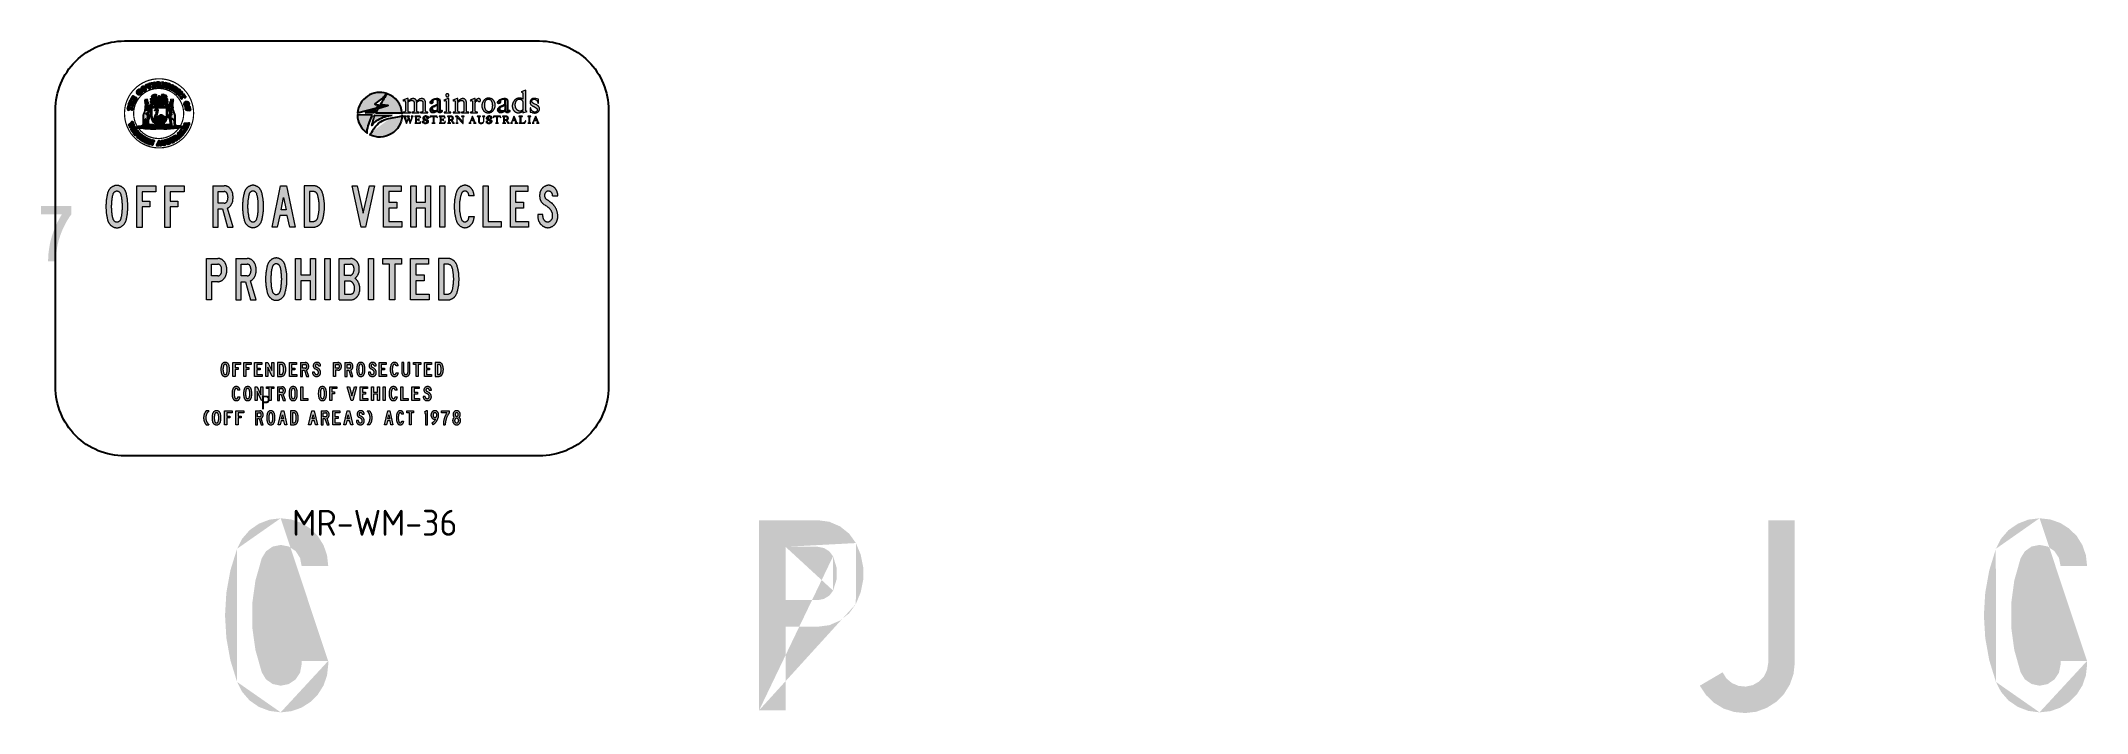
# Model space of a CAD drawing. Extents: x 156 to 1023, y -1310 to 275.
# Drawn here: x 156 to 747, y 80 to 275 of the extents above.
import ezdxf

# ---------------------------------------------------------------- set-up
doc = ezdxf.new("R2010")
doc.units = 0
doc.header["$LTSCALE"] = 12
doc.header["$MEASUREMENT"] = 0
doc.linetypes.add('CENTERX2', pattern=[101.6, 63.5, -12.7, 12.7, -12.7])
doc.layers.get('0').update_dxf_attribs({"linetype": 'CONTINUOUS'})
for name, color, linetype in [('GREEN', 84, 'CONTINUOUS'), ('L18', 4, 'CONTINUOUS'), ('L25', 1, 'CONTINUOUS'), ('L35', 3, 'CONTINUOUS'), ('TBLK25', 1, 'CONTINUOUS')]:
    doc.layers.add(name, color=color, linetype=linetype)
doc.styles.add('ISO', font='iso3098b.shx')

msp = doc.modelspace()

# ---------------------------------------------------------------- texts
at = {"layer": 'L25', "insert": (252.11, 135.25), "char_height": 7.5, "attachment_point": 5, "style": 'ISO'}
msp.add_mtext('\\A1;MR-WM-36', dxfattribs=at)

# ---------------------------------------------------------------- blocks, each defined once
blk = doc.blocks.new('Statelogo_bw')
at = {"layer": 'L18'}
h = blk.add_hatch(color=256, dxfattribs=at)
edge = h.paths.add_edge_path()
edge.add_spline(control_points=[(-528.28, -42.04), (-528.26, -42.06), (-528.26, -42.07), (-528.26, -42.08), (-528.26, -42.08), (-528.25, -42.09), (-528.26, -42.1), (-528.26, -42.11), (-528.26, -42.11), (-528.27, -42.11), (-528.29, -42.12), (-528.31, -42.13), (-528.31, -42.13), (-528.37, -42.15), (-528.41, -42.17), (-528.43, -42.19), (-528.43, -42.19), (-528.46, -42.2), (-528.49, -42.23), (-528.51, -42.25), (-528.51, -42.25), (-528.59, -42.32), (-528.64, -42.39), (-528.66, -42.47), (-528.66, -42.47), (-528.69, -42.57), (-528.69, -42.67), (-528.67, -42.77), (-528.67, -42.77), (-528.64, -42.86), (-528.6, -42.94), (-528.54, -43), (-528.54, -43), (-528.46, -43.09), (-528.36, -43.15), (-528.24, -43.16), (-528.24, -43.16), (-528.09, -43.19), (-527.94, -43.14), (-527.79, -43.01), (-527.79, -43.01), (-527.74, -42.96), (-527.7, -42.91), (-527.67, -42.87), (-527.67, -42.87), (-527.64, -42.82), (-527.61, -42.76), (-527.59, -42.7), (-527.59, -42.7), (-527.59, -42.7), (-527.8, -42.48), (-527.8, -42.48), (-527.8, -42.48), (-527.84, -42.44), (-527.86, -42.41), (-527.86, -42.39), (-527.86, -42.39), (-527.87, -42.36), (-527.86, -42.33), (-527.83, -42.31), (-527.83, -42.31), (-527.83, -42.31), (-527.82, -42.29), (-527.82, -42.29), (-527.82, -42.29), (-527.82, -42.29), (-527.83, -42.27), (-527.83, -42.27), (-527.83, -42.27), (-527.83, -42.27), (-528.12, -42.53), (-528.12, -42.53), (-528.12, -42.53), (-528.12, -42.53), (-528.1, -42.55), (-528.1, -42.55), (-528.1, -42.55), (-528.07, -42.53), (-528.05, -42.51), (-528.03, -42.51), (-528.03, -42.51), (-528.01, -42.5), (-528, -42.5), (-527.98, -42.51), (-527.98, -42.51), (-527.97, -42.52), (-527.94, -42.54), (-527.91, -42.57), (-527.91, -42.57), (-527.91, -42.57), (-527.71, -42.79), (-527.71, -42.79), (-527.71, -42.79), (-527.72, -42.82), (-527.74, -42.86), (-527.76, -42.89), (-527.76, -42.89), (-527.78, -42.92), (-527.8, -42.94), (-527.83, -42.97), (-527.83, -42.97), (-527.87, -43.01), (-527.93, -43.04), (-528, -43.05), (-528, -43.05), (-528.07, -43.06), (-528.14, -43.05), (-528.22, -43.02), (-528.22, -43.02), (-528.3, -42.99), (-528.37, -42.94), (-528.44, -42.87), (-528.44, -42.87), (-528.52, -42.78), (-528.57, -42.69), (-528.58, -42.59), (-528.58, -42.59), (-528.6, -42.47), (-528.56, -42.36), (-528.47, -42.28), (-528.47, -42.28), (-528.4, -42.22), (-528.32, -42.19), (-528.24, -42.19), (-528.24, -42.19), (-528.18, -42.19), (-528.12, -42.21), (-528.05, -42.25), (-528.05, -42.25), (-528.05, -42.25), (-528.03, -42.23), (-528.03, -42.23), (-528.03, -42.23), (-528.03, -42.23), (-528.26, -42.02), (-528.26, -42.02), (-528.26, -42.02), (-528.26, -42.02), (-528.28, -42.04), (-528.28, -42.04)], knot_values=[0, 0, 0, 0, 0.028571, 0.028571, 0.028571, 0.028571, 0.057143, 0.057143, 0.057143, 0.057143, 0.085714, 0.085714, 0.085714, 0.085714, 0.114286, 0.114286, 0.114286, 0.114286, 0.142857, 0.142857, 0.142857, 0.142857, 0.171429, 0.171429, 0.171429, 0.171429, 0.2, 0.2, 0.2, 0.2, 0.228571, 0.228571, 0.228571, 0.228571, 0.257143, 0.257143, 0.257143, 0.257143, 0.285714, 0.285714, 0.285714, 0.285714, 0.314286, 0.314286, 0.314286, 0.314286, 0.342857, 0.342857, 0.342857, 0.342857, 0.371429, 0.371429, 0.371429, 0.371429, 0.4, 0.4, 0.4, 0.4, 0.428571, 0.428571, 0.428571, 0.428571, 0.457143, 0.457143, 0.457143, 0.457143, 0.485714, 0.485714, 0.485714, 0.485714, 0.514286, 0.514286, 0.514286, 0.514286, 0.542857, 0.542857, 0.542857, 0.542857, 0.571429, 0.571429, 0.571429, 0.571429, 0.6, 0.6, 0.6, 0.6, 0.628571, 0.628571, 0.628571, 0.628571, 0.657143, 0.657143, 0.657143, 0.657143, 0.685714, 0.685714, 0.685714, 0.685714, 0.714286, 0.714286, 0.714286, 0.714286, 0.742857, 0.742857, 0.742857, 0.742857, 0.771429, 0.771429, 0.771429, 0.771429, 0.8, 0.8, 0.8, 0.8, 0.828571, 0.828571, 0.828571, 0.828571, 0.857143, 0.857143, 0.857143, 0.857143, 0.885714, 0.885714, 0.885714, 0.885714, 0.914286, 0.914286, 0.914286, 0.914286, 0.942857, 0.942857, 0.942857, 0.942857, 0.971429, 0.971429, 0.971429, 0.971429, 1, 1, 1, 1], degree=3, periodic=0)
edge = h.paths.add_edge_path(flags=16)
edge.add_spline(control_points=[(-527.07, -41.39), (-526.97, -41.42), (-526.88, -41.52), (-526.79, -41.66), (-526.79, -41.66), (-526.7, -41.8), (-526.67, -41.91), (-526.68, -42), (-526.68, -42), (-526.7, -42.1), (-526.74, -42.17), (-526.82, -42.22), (-526.82, -42.22), (-526.9, -42.27), (-526.98, -42.27), (-527.06, -42.24), (-527.06, -42.24), (-527.16, -42.21), (-527.26, -42.12), (-527.34, -41.98), (-527.34, -41.98), (-527.43, -41.84), (-527.46, -41.72), (-527.45, -41.61), (-527.45, -41.61), (-527.43, -41.53), (-527.39, -41.46), (-527.31, -41.42), (-527.31, -41.42), (-527.23, -41.37), (-527.15, -41.36), (-527.07, -41.39), (-527.07, -41.39), (-527.07, -41.39), (-527.07, -41.39), (-527.07, -41.39)], knot_values=[0, 0, 0, 0, 0.111111, 0.111111, 0.111111, 0.111111, 0.222222, 0.222222, 0.222222, 0.222222, 0.333333, 0.333333, 0.333333, 0.333333, 0.444444, 0.444444, 0.444444, 0.444444, 0.555556, 0.555556, 0.555556, 0.555556, 0.666667, 0.666667, 0.666667, 0.666667, 0.777778, 0.777778, 0.777778, 0.777778, 0.888889, 0.888889, 0.888889, 0.888889, 1, 1, 1, 1], degree=3, periodic=0)
edge = h.paths.add_edge_path()
edge.add_spline(control_points=[(-527.55, -41.65), (-527.59, -41.79), (-527.57, -41.93), (-527.48, -42.07), (-527.48, -42.07), (-527.4, -42.2), (-527.3, -42.28), (-527.17, -42.32), (-527.17, -42.32), (-527.04, -42.35), (-526.91, -42.34), (-526.8, -42.26), (-526.8, -42.26), (-526.68, -42.19), (-526.61, -42.09), (-526.58, -41.95), (-526.58, -41.95), (-526.55, -41.82), (-526.57, -41.69), (-526.65, -41.56), (-526.65, -41.56), (-526.73, -41.43), (-526.83, -41.35), (-526.97, -41.32), (-526.97, -41.32), (-527.1, -41.28), (-527.22, -41.3), (-527.33, -41.37), (-527.33, -41.37), (-527.44, -41.43), (-527.51, -41.53), (-527.55, -41.65), (-527.55, -41.65), (-527.55, -41.65), (-527.55, -41.65), (-527.55, -41.65)], knot_values=[0, 0, 0, 0, 0.111111, 0.111111, 0.111111, 0.111111, 0.222222, 0.222222, 0.222222, 0.222222, 0.333333, 0.333333, 0.333333, 0.333333, 0.444444, 0.444444, 0.444444, 0.444444, 0.555556, 0.555556, 0.555556, 0.555556, 0.666667, 0.666667, 0.666667, 0.666667, 0.777778, 0.777778, 0.777778, 0.777778, 0.888889, 0.888889, 0.888889, 0.888889, 1, 1, 1, 1], degree=3, periodic=0)
edge = h.paths.add_edge_path()
edge.add_spline(control_points=[(-525.76, -40.65), (-525.76, -40.65), (-525.76, -40.68), (-525.76, -40.68), (-525.76, -40.68), (-525.75, -40.68), (-525.75, -40.68), (-525.74, -40.68), (-525.74, -40.68), (-525.71, -40.67), (-525.68, -40.67), (-525.67, -40.68), (-525.67, -40.68), (-525.65, -40.68), (-525.64, -40.69), (-525.63, -40.71), (-525.63, -40.71), (-525.62, -40.73), (-525.62, -40.77), (-525.62, -40.83), (-525.62, -40.83), (-525.62, -40.83), (-525.64, -41.45), (-525.64, -41.45), (-525.64, -41.45), (-525.64, -41.45), (-526.08, -41), (-526.08, -41), (-526.08, -41), (-526.12, -40.95), (-526.15, -40.92), (-526.16, -40.9), (-526.16, -40.9), (-526.16, -40.88), (-526.16, -40.87), (-526.15, -40.85), (-526.15, -40.85), (-526.14, -40.84), (-526.12, -40.82), (-526.08, -40.8), (-526.08, -40.8), (-526.08, -40.8), (-526.09, -40.77), (-526.09, -40.77), (-526.09, -40.77), (-526.09, -40.77), (-526.47, -40.92), (-526.47, -40.92), (-526.47, -40.92), (-526.47, -40.92), (-526.46, -40.94), (-526.46, -40.94), (-526.46, -40.94), (-526.43, -40.93), (-526.4, -40.93), (-526.38, -40.93), (-526.38, -40.93), (-526.36, -40.93), (-526.35, -40.94), (-526.33, -40.95), (-526.33, -40.95), (-526.32, -40.95), (-526.3, -40.98), (-526.26, -41.01), (-526.26, -41.01), (-526.26, -41.01), (-525.61, -41.69), (-525.61, -41.69), (-525.61, -41.69), (-525.61, -41.69), (-525.59, -41.68), (-525.59, -41.68), (-525.59, -41.68), (-525.59, -41.68), (-525.56, -40.76), (-525.56, -40.76), (-525.56, -40.76), (-525.56, -40.71), (-525.55, -40.66), (-525.53, -40.63), (-525.53, -40.63), (-525.52, -40.61), (-525.5, -40.59), (-525.47, -40.57), (-525.47, -40.57), (-525.47, -40.57), (-525.48, -40.55), (-525.48, -40.55), (-525.48, -40.55), (-525.48, -40.55), (-525.76, -40.65), (-525.76, -40.65)], knot_values=[0, 0, 0, 0, 0.043478, 0.043478, 0.043478, 0.043478, 0.086957, 0.086957, 0.086957, 0.086957, 0.130435, 0.130435, 0.130435, 0.130435, 0.173913, 0.173913, 0.173913, 0.173913, 0.217391, 0.217391, 0.217391, 0.217391, 0.26087, 0.26087, 0.26087, 0.26087, 0.304348, 0.304348, 0.304348, 0.304348, 0.347826, 0.347826, 0.347826, 0.347826, 0.391304, 0.391304, 0.391304, 0.391304, 0.434783, 0.434783, 0.434783, 0.434783, 0.478261, 0.478261, 0.478261, 0.478261, 0.521739, 0.521739, 0.521739, 0.521739, 0.565217, 0.565217, 0.565217, 0.565217, 0.608696, 0.608696, 0.608696, 0.608696, 0.652174, 0.652174, 0.652174, 0.652174, 0.695652, 0.695652, 0.695652, 0.695652, 0.73913, 0.73913, 0.73913, 0.73913, 0.782609, 0.782609, 0.782609, 0.782609, 0.826087, 0.826087, 0.826087, 0.826087, 0.869565, 0.869565, 0.869565, 0.869565, 0.913043, 0.913043, 0.913043, 0.913043, 0.956522, 0.956522, 0.956522, 0.956522, 1, 1, 1, 1], degree=3, periodic=0)
edge = h.paths.add_edge_path()
edge.add_spline(control_points=[(-524.48, -40.39), (-524.43, -40.38), (-524.39, -40.38), (-524.37, -40.38), (-524.37, -40.38), (-524.35, -40.39), (-524.33, -40.4), (-524.31, -40.42), (-524.31, -40.42), (-524.29, -40.43), (-524.28, -40.47), (-524.26, -40.52), (-524.26, -40.52), (-524.26, -40.52), (-524.23, -40.51), (-524.23, -40.51), (-524.23, -40.51), (-524.23, -40.51), (-524.28, -40.3), (-524.28, -40.3), (-524.28, -40.3), (-524.28, -40.3), (-525.04, -40.43), (-525.04, -40.43), (-525.04, -40.43), (-525.04, -40.43), (-525.03, -40.46), (-525.03, -40.46), (-525.03, -40.46), (-525.03, -40.46), (-525, -40.45), (-525, -40.45), (-525, -40.45), (-524.96, -40.45), (-524.93, -40.45), (-524.91, -40.47), (-524.91, -40.47), (-524.89, -40.48), (-524.88, -40.52), (-524.87, -40.58), (-524.87, -40.58), (-524.87, -40.58), (-524.75, -41.22), (-524.75, -41.22), (-524.75, -41.22), (-524.74, -41.27), (-524.74, -41.3), (-524.74, -41.32), (-524.74, -41.32), (-524.74, -41.33), (-524.75, -41.35), (-524.77, -41.36), (-524.77, -41.36), (-524.79, -41.37), (-524.81, -41.38), (-524.83, -41.38), (-524.83, -41.38), (-524.83, -41.38), (-524.86, -41.39), (-524.86, -41.39), (-524.86, -41.39), (-524.86, -41.39), (-524.86, -41.42), (-524.86, -41.42), (-524.86, -41.42), (-524.86, -41.42), (-524.1, -41.28), (-524.1, -41.28), (-524.1, -41.28), (-524.1, -41.28), (-524.06, -41.02), (-524.06, -41.02), (-524.06, -41.02), (-524.06, -41.02), (-524.09, -41.03), (-524.09, -41.03), (-524.09, -41.03), (-524.11, -41.09), (-524.13, -41.14), (-524.16, -41.18), (-524.16, -41.18), (-524.18, -41.2), (-524.2, -41.22), (-524.22, -41.24), (-524.22, -41.24), (-524.25, -41.25), (-524.29, -41.26), (-524.34, -41.27), (-524.34, -41.27), (-524.34, -41.27), (-524.51, -41.3), (-524.51, -41.3), (-524.51, -41.3), (-524.54, -41.3), (-524.55, -41.3), (-524.56, -41.3), (-524.56, -41.3), (-524.58, -41.3), (-524.58, -41.29), (-524.59, -41.28), (-524.59, -41.28), (-524.59, -41.27), (-524.6, -41.25), (-524.61, -41.2), (-524.61, -41.2), (-524.61, -41.2), (-524.67, -40.88), (-524.67, -40.88), (-524.67, -40.88), (-524.67, -40.88), (-524.45, -40.84), (-524.45, -40.84), (-524.45, -40.84), (-524.41, -40.83), (-524.38, -40.83), (-524.36, -40.84), (-524.36, -40.84), (-524.34, -40.84), (-524.32, -40.85), (-524.31, -40.87), (-524.31, -40.87), (-524.3, -40.88), (-524.29, -40.91), (-524.27, -40.96), (-524.27, -40.96), (-524.27, -40.96), (-524.24, -40.95), (-524.24, -40.95), (-524.24, -40.95), (-524.24, -40.95), (-524.31, -40.61), (-524.31, -40.61), (-524.31, -40.61), (-524.31, -40.61), (-524.33, -40.62), (-524.33, -40.62), (-524.33, -40.62), (-524.32, -40.67), (-524.33, -40.71), (-524.35, -40.74), (-524.35, -40.74), (-524.37, -40.76), (-524.4, -40.78), (-524.46, -40.79), (-524.46, -40.79), (-524.46, -40.79), (-524.68, -40.83), (-524.68, -40.83), (-524.68, -40.83), (-524.68, -40.83), (-524.75, -40.44), (-524.75, -40.44), (-524.75, -40.44), (-524.75, -40.44), (-524.48, -40.39), (-524.48, -40.39)], knot_values=[0, 0, 0, 0, 0.025641, 0.025641, 0.025641, 0.025641, 0.051282, 0.051282, 0.051282, 0.051282, 0.076923, 0.076923, 0.076923, 0.076923, 0.102564, 0.102564, 0.102564, 0.102564, 0.128205, 0.128205, 0.128205, 0.128205, 0.153846, 0.153846, 0.153846, 0.153846, 0.179487, 0.179487, 0.179487, 0.179487, 0.205128, 0.205128, 0.205128, 0.205128, 0.230769, 0.230769, 0.230769, 0.230769, 0.25641, 0.25641, 0.25641, 0.25641, 0.282051, 0.282051, 0.282051, 0.282051, 0.307692, 0.307692, 0.307692, 0.307692, 0.333333, 0.333333, 0.333333, 0.333333, 0.358974, 0.358974, 0.358974, 0.358974, 0.384615, 0.384615, 0.384615, 0.384615, 0.410256, 0.410256, 0.410256, 0.410256, 0.435897, 0.435897, 0.435897, 0.435897, 0.461538, 0.461538, 0.461538, 0.461538, 0.487179, 0.487179, 0.487179, 0.487179, 0.512821, 0.512821, 0.512821, 0.512821, 0.538462, 0.538462, 0.538462, 0.538462, 0.564103, 0.564103, 0.564103, 0.564103, 0.589744, 0.589744, 0.589744, 0.589744, 0.615385, 0.615385, 0.615385, 0.615385, 0.641026, 0.641026, 0.641026, 0.641026, 0.666667, 0.666667, 0.666667, 0.666667, 0.692308, 0.692308, 0.692308, 0.692308, 0.717949, 0.717949, 0.717949, 0.717949, 0.74359, 0.74359, 0.74359, 0.74359, 0.769231, 0.769231, 0.769231, 0.769231, 0.794872, 0.794872, 0.794872, 0.794872, 0.820513, 0.820513, 0.820513, 0.820513, 0.846154, 0.846154, 0.846154, 0.846154, 0.871795, 0.871795, 0.871795, 0.871795, 0.897436, 0.897436, 0.897436, 0.897436, 0.923077, 0.923077, 0.923077, 0.923077, 0.948718, 0.948718, 0.948718, 0.948718, 0.974359, 0.974359, 0.974359, 0.974359, 1, 1, 1, 1], degree=3, periodic=0)
edge = h.paths.add_edge_path()
edge.add_spline(control_points=[(-522.74, -41.2), (-522.79, -41.2), (-522.84, -41.18), (-522.87, -41.16), (-522.87, -41.16), (-522.9, -41.14), (-522.94, -41.1), (-522.99, -41.03), (-522.99, -41.03), (-522.99, -41.03), (-523.2, -40.75), (-523.2, -40.75), (-523.2, -40.75), (-523.12, -40.73), (-523.05, -40.7), (-523.01, -40.65), (-523.01, -40.65), (-522.97, -40.6), (-522.96, -40.55), (-522.96, -40.49), (-522.96, -40.49), (-522.96, -40.43), (-522.97, -40.38), (-523.01, -40.34), (-523.01, -40.34), (-523.04, -40.3), (-523.09, -40.27), (-523.14, -40.26), (-523.14, -40.26), (-523.19, -40.24), (-523.27, -40.23), (-523.37, -40.23), (-523.37, -40.23), (-523.37, -40.23), (-523.74, -40.24), (-523.74, -40.24), (-523.74, -40.24), (-523.74, -40.24), (-523.74, -40.26), (-523.74, -40.26), (-523.74, -40.26), (-523.74, -40.26), (-523.7, -40.26), (-523.7, -40.26), (-523.7, -40.26), (-523.66, -40.26), (-523.63, -40.27), (-523.61, -40.29), (-523.61, -40.29), (-523.6, -40.31), (-523.59, -40.35), (-523.59, -40.41), (-523.59, -40.41), (-523.59, -40.41), (-523.59, -41.06), (-523.59, -41.06), (-523.59, -41.06), (-523.59, -41.12), (-523.59, -41.15), (-523.6, -41.17), (-523.6, -41.17), (-523.62, -41.19), (-523.65, -41.21), (-523.69, -41.21), (-523.69, -41.21), (-523.69, -41.21), (-523.73, -41.21), (-523.73, -41.21), (-523.73, -41.21), (-523.73, -41.21), (-523.73, -41.24), (-523.73, -41.24), (-523.73, -41.24), (-523.73, -41.24), (-523.3, -41.23), (-523.3, -41.23), (-523.3, -41.23), (-523.3, -41.23), (-523.3, -41.21), (-523.3, -41.21), (-523.3, -41.21), (-523.3, -41.21), (-523.34, -41.21), (-523.34, -41.21), (-523.34, -41.21), (-523.38, -41.21), (-523.41, -41.2), (-523.42, -41.18), (-523.42, -41.18), (-523.44, -41.16), (-523.45, -41.12), (-523.45, -41.06), (-523.45, -41.06), (-523.45, -41.06), (-523.45, -40.77), (-523.45, -40.77), (-523.45, -40.77), (-523.44, -40.77), (-523.43, -40.77), (-523.43, -40.77), (-523.43, -40.77), (-523.42, -40.77), (-523.41, -40.77), (-523.41, -40.77), (-523.41, -40.77), (-523.39, -40.77), (-523.37, -40.77), (-523.35, -40.77), (-523.35, -40.77), (-523.35, -40.77), (-523, -41.23), (-523, -41.23), (-523, -41.23), (-523, -41.23), (-522.74, -41.23), (-522.74, -41.23), (-522.74, -41.23), (-522.74, -41.23), (-522.74, -41.2), (-522.74, -41.2)], knot_values=[0, 0, 0, 0, 0.033333, 0.033333, 0.033333, 0.033333, 0.066667, 0.066667, 0.066667, 0.066667, 0.1, 0.1, 0.1, 0.1, 0.133333, 0.133333, 0.133333, 0.133333, 0.166667, 0.166667, 0.166667, 0.166667, 0.2, 0.2, 0.2, 0.2, 0.233333, 0.233333, 0.233333, 0.233333, 0.266667, 0.266667, 0.266667, 0.266667, 0.3, 0.3, 0.3, 0.3, 0.333333, 0.333333, 0.333333, 0.333333, 0.366667, 0.366667, 0.366667, 0.366667, 0.4, 0.4, 0.4, 0.4, 0.433333, 0.433333, 0.433333, 0.433333, 0.466667, 0.466667, 0.466667, 0.466667, 0.5, 0.5, 0.5, 0.5, 0.533333, 0.533333, 0.533333, 0.533333, 0.566667, 0.566667, 0.566667, 0.566667, 0.6, 0.6, 0.6, 0.6, 0.633333, 0.633333, 0.633333, 0.633333, 0.666667, 0.666667, 0.666667, 0.666667, 0.7, 0.7, 0.7, 0.7, 0.733333, 0.733333, 0.733333, 0.733333, 0.766667, 0.766667, 0.766667, 0.766667, 0.8, 0.8, 0.8, 0.8, 0.833333, 0.833333, 0.833333, 0.833333, 0.866667, 0.866667, 0.866667, 0.866667, 0.9, 0.9, 0.9, 0.9, 0.933333, 0.933333, 0.933333, 0.933333, 0.966667, 0.966667, 0.966667, 0.966667, 1, 1, 1, 1], degree=3, periodic=0)
edge = h.paths.add_edge_path(flags=16)
edge.add_spline(control_points=[(-523.45, -40.3), (-523.4, -40.29), (-523.37, -40.29), (-523.34, -40.29), (-523.34, -40.29), (-523.27, -40.29), (-523.22, -40.31), (-523.18, -40.35), (-523.18, -40.35), (-523.14, -40.39), (-523.12, -40.44), (-523.12, -40.5), (-523.12, -40.5), (-523.12, -40.56), (-523.15, -40.62), (-523.2, -40.66), (-523.2, -40.66), (-523.24, -40.7), (-523.31, -40.72), (-523.41, -40.72), (-523.41, -40.72), (-523.41, -40.72), (-523.42, -40.72), (-523.42, -40.72), (-523.42, -40.72), (-523.43, -40.72), (-523.44, -40.72), (-523.45, -40.72), (-523.45, -40.72), (-523.45, -40.72), (-523.45, -40.3), (-523.45, -40.3)], knot_values=[0, 0, 0, 0, 0.125, 0.125, 0.125, 0.125, 0.25, 0.25, 0.25, 0.25, 0.375, 0.375, 0.375, 0.375, 0.5, 0.5, 0.5, 0.5, 0.625, 0.625, 0.625, 0.625, 0.75, 0.75, 0.75, 0.75, 0.875, 0.875, 0.875, 0.875, 1, 1, 1, 1], degree=3, periodic=0)
edge = h.paths.add_edge_path()
edge.add_spline(control_points=[(-522.37, -40.29), (-522.34, -40.29), (-522.32, -40.3), (-522.3, -40.3), (-522.3, -40.3), (-522.28, -40.32), (-522.26, -40.33), (-522.25, -40.34), (-522.25, -40.34), (-522.23, -40.36), (-522.21, -40.38), (-522.19, -40.42), (-522.19, -40.42), (-522.19, -40.42), (-522.32, -41.11), (-522.32, -41.11), (-522.32, -41.11), (-522.33, -41.16), (-522.34, -41.2), (-522.35, -41.21), (-522.35, -41.21), (-522.37, -41.23), (-522.41, -41.24), (-522.45, -41.23), (-522.45, -41.23), (-522.45, -41.23), (-522.48, -41.23), (-522.48, -41.23), (-522.48, -41.23), (-522.48, -41.23), (-522.49, -41.25), (-522.49, -41.25), (-522.49, -41.25), (-522.49, -41.25), (-522.14, -41.31), (-522.14, -41.31), (-522.14, -41.31), (-522.14, -41.31), (-522.14, -41.29), (-522.14, -41.29), (-522.14, -41.29), (-522.14, -41.29), (-522.17, -41.28), (-522.17, -41.28), (-522.17, -41.28), (-522.21, -41.27), (-522.24, -41.26), (-522.25, -41.23), (-522.25, -41.23), (-522.26, -41.22), (-522.26, -41.18), (-522.25, -41.12), (-522.25, -41.12), (-522.25, -41.12), (-522.14, -40.51), (-522.14, -40.51), (-522.14, -40.51), (-522.14, -40.51), (-521.64, -41.42), (-521.64, -41.42), (-521.64, -41.42), (-521.64, -41.42), (-521.61, -41.43), (-521.61, -41.43), (-521.61, -41.43), (-521.61, -41.43), (-521.46, -40.6), (-521.46, -40.6), (-521.46, -40.6), (-521.45, -40.54), (-521.44, -40.51), (-521.43, -40.49), (-521.43, -40.49), (-521.4, -40.47), (-521.37, -40.46), (-521.33, -40.47), (-521.33, -40.47), (-521.33, -40.47), (-521.3, -40.48), (-521.3, -40.48), (-521.3, -40.48), (-521.3, -40.48), (-521.29, -40.45), (-521.29, -40.45), (-521.29, -40.45), (-521.29, -40.45), (-521.64, -40.39), (-521.64, -40.39), (-521.64, -40.39), (-521.64, -40.39), (-521.64, -40.42), (-521.64, -40.42), (-521.64, -40.42), (-521.64, -40.42), (-521.61, -40.42), (-521.61, -40.42), (-521.61, -40.42), (-521.57, -40.43), (-521.54, -40.44), (-521.53, -40.47), (-521.53, -40.47), (-521.52, -40.49), (-521.52, -40.52), (-521.53, -40.59), (-521.53, -40.59), (-521.53, -40.59), (-521.63, -41.15), (-521.63, -41.15), (-521.63, -41.15), (-521.63, -41.15), (-522.1, -40.31), (-522.1, -40.31), (-522.1, -40.31), (-522.1, -40.31), (-522.36, -40.26), (-522.36, -40.26), (-522.36, -40.26), (-522.36, -40.26), (-522.37, -40.29), (-522.37, -40.29)], knot_values=[0, 0, 0, 0, 0.033333, 0.033333, 0.033333, 0.033333, 0.066667, 0.066667, 0.066667, 0.066667, 0.1, 0.1, 0.1, 0.1, 0.133333, 0.133333, 0.133333, 0.133333, 0.166667, 0.166667, 0.166667, 0.166667, 0.2, 0.2, 0.2, 0.2, 0.233333, 0.233333, 0.233333, 0.233333, 0.266667, 0.266667, 0.266667, 0.266667, 0.3, 0.3, 0.3, 0.3, 0.333333, 0.333333, 0.333333, 0.333333, 0.366667, 0.366667, 0.366667, 0.366667, 0.4, 0.4, 0.4, 0.4, 0.433333, 0.433333, 0.433333, 0.433333, 0.466667, 0.466667, 0.466667, 0.466667, 0.5, 0.5, 0.5, 0.5, 0.533333, 0.533333, 0.533333, 0.533333, 0.566667, 0.566667, 0.566667, 0.566667, 0.6, 0.6, 0.6, 0.6, 0.633333, 0.633333, 0.633333, 0.633333, 0.666667, 0.666667, 0.666667, 0.666667, 0.7, 0.7, 0.7, 0.7, 0.733333, 0.733333, 0.733333, 0.733333, 0.766667, 0.766667, 0.766667, 0.766667, 0.8, 0.8, 0.8, 0.8, 0.833333, 0.833333, 0.833333, 0.833333, 0.866667, 0.866667, 0.866667, 0.866667, 0.9, 0.9, 0.9, 0.9, 0.933333, 0.933333, 0.933333, 0.933333, 0.966667, 0.966667, 0.966667, 0.966667, 1, 1, 1, 1], degree=3, periodic=0)
edge = h.paths.add_edge_path()
edge.add_spline(control_points=[(-520.63, -41.73), (-520.63, -41.73), (-519.96, -41.1), (-519.96, -41.1), (-519.96, -41.1), (-519.96, -41.1), (-520.21, -41.72), (-520.21, -41.72), (-520.21, -41.72), (-520.23, -41.77), (-520.25, -41.8), (-520.27, -41.81), (-520.27, -41.81), (-520.29, -41.83), (-520.33, -41.83), (-520.37, -41.81), (-520.37, -41.81), (-520.37, -41.81), (-520.4, -41.8), (-520.4, -41.8), (-520.4, -41.8), (-520.4, -41.8), (-520.41, -41.82), (-520.41, -41.82), (-520.41, -41.82), (-520.41, -41.82), (-520.01, -41.99), (-520.01, -41.99), (-520.01, -41.99), (-520.01, -41.99), (-520, -41.96), (-520, -41.96), (-520, -41.96), (-520, -41.96), (-520.03, -41.95), (-520.03, -41.95), (-520.03, -41.95), (-520.07, -41.93), (-520.09, -41.91), (-520.1, -41.89), (-520.1, -41.89), (-520.11, -41.87), (-520.1, -41.83), (-520.08, -41.77), (-520.08, -41.77), (-520.08, -41.77), (-519.83, -41.17), (-519.83, -41.17), (-519.83, -41.17), (-519.81, -41.12), (-519.79, -41.08), (-519.78, -41.07), (-519.78, -41.07), (-519.75, -41.06), (-519.72, -41.06), (-519.68, -41.07), (-519.68, -41.07), (-519.68, -41.07), (-519.64, -41.09), (-519.64, -41.09), (-519.64, -41.09), (-519.64, -41.09), (-519.63, -41.06), (-519.63, -41.06), (-519.63, -41.06), (-519.63, -41.06), (-519.9, -40.95), (-519.9, -40.95), (-519.9, -40.95), (-519.9, -40.95), (-520.52, -41.54), (-520.52, -41.54), (-520.52, -41.54), (-520.52, -41.54), (-520.56, -40.68), (-520.56, -40.68), (-520.56, -40.68), (-520.56, -40.68), (-520.83, -40.57), (-520.83, -40.57), (-520.83, -40.57), (-520.83, -40.57), (-520.84, -40.6), (-520.84, -40.6), (-520.84, -40.6), (-520.8, -40.61), (-520.77, -40.63), (-520.76, -40.65), (-520.76, -40.65), (-520.75, -40.66), (-520.74, -40.68), (-520.74, -40.69), (-520.74, -40.69), (-520.73, -40.71), (-520.74, -40.75), (-520.76, -40.79), (-520.76, -40.79), (-520.76, -40.79), (-521.01, -41.39), (-521.01, -41.39), (-521.01, -41.39), (-521.03, -41.44), (-521.05, -41.48), (-521.06, -41.49), (-521.06, -41.49), (-521.09, -41.5), (-521.12, -41.5), (-521.16, -41.49), (-521.16, -41.49), (-521.16, -41.49), (-521.19, -41.47), (-521.19, -41.47), (-521.19, -41.47), (-521.19, -41.47), (-521.2, -41.5), (-521.2, -41.5), (-521.2, -41.5), (-521.2, -41.5), (-520.88, -41.63), (-520.88, -41.63), (-520.88, -41.63), (-520.88, -41.63), (-520.87, -41.61), (-520.87, -41.61), (-520.87, -41.61), (-520.87, -41.61), (-520.9, -41.59), (-520.9, -41.59), (-520.9, -41.59), (-520.94, -41.58), (-520.96, -41.56), (-520.97, -41.53), (-520.97, -41.53), (-520.98, -41.51), (-520.97, -41.47), (-520.95, -41.42), (-520.95, -41.42), (-520.95, -41.42), (-520.69, -40.8), (-520.69, -40.8), (-520.69, -40.8), (-520.69, -40.8), (-520.65, -41.72), (-520.65, -41.72), (-520.65, -41.72), (-520.65, -41.72), (-520.63, -41.73), (-520.63, -41.73)], knot_values=[0, 0, 0, 0, 0.027027, 0.027027, 0.027027, 0.027027, 0.054054, 0.054054, 0.054054, 0.054054, 0.081081, 0.081081, 0.081081, 0.081081, 0.108108, 0.108108, 0.108108, 0.108108, 0.135135, 0.135135, 0.135135, 0.135135, 0.162162, 0.162162, 0.162162, 0.162162, 0.189189, 0.189189, 0.189189, 0.189189, 0.216216, 0.216216, 0.216216, 0.216216, 0.243243, 0.243243, 0.243243, 0.243243, 0.27027, 0.27027, 0.27027, 0.27027, 0.297297, 0.297297, 0.297297, 0.297297, 0.324324, 0.324324, 0.324324, 0.324324, 0.351351, 0.351351, 0.351351, 0.351351, 0.378378, 0.378378, 0.378378, 0.378378, 0.405405, 0.405405, 0.405405, 0.405405, 0.432432, 0.432432, 0.432432, 0.432432, 0.459459, 0.459459, 0.459459, 0.459459, 0.486486, 0.486486, 0.486486, 0.486486, 0.513514, 0.513514, 0.513514, 0.513514, 0.540541, 0.540541, 0.540541, 0.540541, 0.567568, 0.567568, 0.567568, 0.567568, 0.594595, 0.594595, 0.594595, 0.594595, 0.621622, 0.621622, 0.621622, 0.621622, 0.648649, 0.648649, 0.648649, 0.648649, 0.675676, 0.675676, 0.675676, 0.675676, 0.702703, 0.702703, 0.702703, 0.702703, 0.72973, 0.72973, 0.72973, 0.72973, 0.756757, 0.756757, 0.756757, 0.756757, 0.783784, 0.783784, 0.783784, 0.783784, 0.810811, 0.810811, 0.810811, 0.810811, 0.837838, 0.837838, 0.837838, 0.837838, 0.864865, 0.864865, 0.864865, 0.864865, 0.891892, 0.891892, 0.891892, 0.891892, 0.918919, 0.918919, 0.918919, 0.918919, 0.945946, 0.945946, 0.945946, 0.945946, 0.972973, 0.972973, 0.972973, 0.972973, 1, 1, 1, 1], degree=3, periodic=0)
edge = h.paths.add_edge_path()
edge.add_spline(control_points=[(-518.78, -41.66), (-518.74, -41.69), (-518.71, -41.71), (-518.7, -41.73), (-518.7, -41.73), (-518.68, -41.75), (-518.67, -41.77), (-518.67, -41.8), (-518.67, -41.8), (-518.68, -41.82), (-518.69, -41.86), (-518.71, -41.91), (-518.71, -41.91), (-518.71, -41.91), (-518.68, -41.92), (-518.68, -41.92), (-518.68, -41.92), (-518.68, -41.92), (-518.57, -41.73), (-518.57, -41.73), (-518.57, -41.73), (-518.57, -41.73), (-519.21, -41.31), (-519.21, -41.31), (-519.21, -41.31), (-519.21, -41.31), (-519.23, -41.33), (-519.23, -41.33), (-519.23, -41.33), (-519.23, -41.33), (-519.2, -41.35), (-519.2, -41.35), (-519.2, -41.35), (-519.16, -41.37), (-519.14, -41.4), (-519.14, -41.42), (-519.14, -41.42), (-519.14, -41.44), (-519.15, -41.48), (-519.19, -41.53), (-519.19, -41.53), (-519.19, -41.53), (-519.55, -42.07), (-519.55, -42.07), (-519.55, -42.07), (-519.57, -42.11), (-519.59, -42.14), (-519.61, -42.15), (-519.61, -42.15), (-519.62, -42.16), (-519.64, -42.16), (-519.65, -42.16), (-519.65, -42.16), (-519.68, -42.16), (-519.7, -42.15), (-519.72, -42.14), (-519.72, -42.14), (-519.72, -42.14), (-519.75, -42.12), (-519.75, -42.12), (-519.75, -42.12), (-519.75, -42.12), (-519.76, -42.14), (-519.76, -42.14), (-519.76, -42.14), (-519.76, -42.14), (-519.12, -42.57), (-519.12, -42.57), (-519.12, -42.57), (-519.12, -42.57), (-518.91, -42.41), (-518.91, -42.41), (-518.91, -42.41), (-518.91, -42.41), (-518.94, -42.39), (-518.94, -42.39), (-518.94, -42.39), (-519, -42.42), (-519.05, -42.44), (-519.09, -42.45), (-519.09, -42.45), (-519.12, -42.46), (-519.15, -42.46), (-519.18, -42.45), (-519.18, -42.45), (-519.2, -42.44), (-519.24, -42.42), (-519.29, -42.39), (-519.29, -42.39), (-519.29, -42.39), (-519.43, -42.3), (-519.43, -42.3), (-519.43, -42.3), (-519.45, -42.28), (-519.46, -42.27), (-519.47, -42.26), (-519.47, -42.26), (-519.48, -42.25), (-519.48, -42.24), (-519.47, -42.23), (-519.47, -42.23), (-519.47, -42.22), (-519.46, -42.2), (-519.44, -42.16), (-519.44, -42.16), (-519.44, -42.16), (-519.25, -41.89), (-519.25, -41.89), (-519.25, -41.89), (-519.25, -41.89), (-519.07, -42.01), (-519.07, -42.01), (-519.07, -42.01), (-519.03, -42.03), (-519.01, -42.05), (-519, -42.07), (-519, -42.07), (-518.99, -42.09), (-518.98, -42.11), (-518.99, -42.13), (-518.99, -42.13), (-518.99, -42.14), (-519, -42.17), (-519.02, -42.22), (-519.02, -42.22), (-519.02, -42.22), (-519, -42.23), (-519, -42.23), (-519, -42.23), (-519, -42.23), (-518.81, -41.94), (-518.81, -41.94), (-518.81, -41.94), (-518.81, -41.94), (-518.83, -41.93), (-518.83, -41.93), (-518.83, -41.93), (-518.86, -41.97), (-518.9, -42), (-518.93, -42), (-518.93, -42), (-518.96, -42.01), (-518.99, -41.99), (-519.04, -41.96), (-519.04, -41.96), (-519.04, -41.96), (-519.22, -41.84), (-519.22, -41.84), (-519.22, -41.84), (-519.22, -41.84), (-519, -41.51), (-519, -41.51), (-519, -41.51), (-519, -41.51), (-518.78, -41.66), (-518.78, -41.66)], knot_values=[0, 0, 0, 0, 0.025641, 0.025641, 0.025641, 0.025641, 0.051282, 0.051282, 0.051282, 0.051282, 0.076923, 0.076923, 0.076923, 0.076923, 0.102564, 0.102564, 0.102564, 0.102564, 0.128205, 0.128205, 0.128205, 0.128205, 0.153846, 0.153846, 0.153846, 0.153846, 0.179487, 0.179487, 0.179487, 0.179487, 0.205128, 0.205128, 0.205128, 0.205128, 0.230769, 0.230769, 0.230769, 0.230769, 0.25641, 0.25641, 0.25641, 0.25641, 0.282051, 0.282051, 0.282051, 0.282051, 0.307692, 0.307692, 0.307692, 0.307692, 0.333333, 0.333333, 0.333333, 0.333333, 0.358974, 0.358974, 0.358974, 0.358974, 0.384615, 0.384615, 0.384615, 0.384615, 0.410256, 0.410256, 0.410256, 0.410256, 0.435897, 0.435897, 0.435897, 0.435897, 0.461538, 0.461538, 0.461538, 0.461538, 0.487179, 0.487179, 0.487179, 0.487179, 0.512821, 0.512821, 0.512821, 0.512821, 0.538462, 0.538462, 0.538462, 0.538462, 0.564103, 0.564103, 0.564103, 0.564103, 0.589744, 0.589744, 0.589744, 0.589744, 0.615385, 0.615385, 0.615385, 0.615385, 0.641026, 0.641026, 0.641026, 0.641026, 0.666667, 0.666667, 0.666667, 0.666667, 0.692308, 0.692308, 0.692308, 0.692308, 0.717949, 0.717949, 0.717949, 0.717949, 0.74359, 0.74359, 0.74359, 0.74359, 0.769231, 0.769231, 0.769231, 0.769231, 0.794872, 0.794872, 0.794872, 0.794872, 0.820513, 0.820513, 0.820513, 0.820513, 0.846154, 0.846154, 0.846154, 0.846154, 0.871795, 0.871795, 0.871795, 0.871795, 0.897436, 0.897436, 0.897436, 0.897436, 0.923077, 0.923077, 0.923077, 0.923077, 0.948718, 0.948718, 0.948718, 0.948718, 0.974359, 0.974359, 0.974359, 0.974359, 1, 1, 1, 1], degree=3, periodic=0)
edge = h.paths.add_edge_path()
edge.add_spline(control_points=[(-518.18, -42.05), (-518.16, -42.07), (-518.15, -42.09), (-518.14, -42.1), (-518.14, -42.1), (-518.13, -42.13), (-518.12, -42.15), (-518.11, -42.17), (-518.11, -42.17), (-518.11, -42.19), (-518.11, -42.22), (-518.11, -42.26), (-518.11, -42.26), (-518.11, -42.26), (-518.59, -42.77), (-518.59, -42.77), (-518.59, -42.77), (-518.63, -42.81), (-518.66, -42.83), (-518.68, -42.83), (-518.68, -42.83), (-518.71, -42.84), (-518.74, -42.83), (-518.77, -42.8), (-518.77, -42.8), (-518.77, -42.8), (-518.8, -42.77), (-518.8, -42.77), (-518.8, -42.77), (-518.8, -42.77), (-518.82, -42.79), (-518.82, -42.79), (-518.82, -42.79), (-518.82, -42.79), (-518.56, -43.04), (-518.56, -43.04), (-518.56, -43.04), (-518.56, -43.04), (-518.54, -43.02), (-518.54, -43.02), (-518.54, -43.02), (-518.54, -43.02), (-518.57, -42.99), (-518.57, -42.99), (-518.57, -42.99), (-518.6, -42.96), (-518.61, -42.94), (-518.61, -42.91), (-518.61, -42.91), (-518.61, -42.89), (-518.59, -42.86), (-518.55, -42.81), (-518.55, -42.81), (-518.55, -42.81), (-518.12, -42.37), (-518.12, -42.37), (-518.12, -42.37), (-518.12, -42.37), (-518.2, -43.4), (-518.2, -43.4), (-518.2, -43.4), (-518.2, -43.4), (-518.18, -43.42), (-518.18, -43.42), (-518.18, -43.42), (-518.18, -43.42), (-517.6, -42.81), (-517.6, -42.81), (-517.6, -42.81), (-517.56, -42.77), (-517.53, -42.75), (-517.51, -42.75), (-517.51, -42.75), (-517.48, -42.74), (-517.45, -42.75), (-517.42, -42.78), (-517.42, -42.78), (-517.42, -42.78), (-517.4, -42.81), (-517.4, -42.81), (-517.4, -42.81), (-517.4, -42.81), (-517.38, -42.79), (-517.38, -42.79), (-517.38, -42.79), (-517.38, -42.79), (-517.63, -42.54), (-517.63, -42.54), (-517.63, -42.54), (-517.63, -42.54), (-517.65, -42.56), (-517.65, -42.56), (-517.65, -42.56), (-517.65, -42.56), (-517.62, -42.59), (-517.62, -42.59), (-517.62, -42.59), (-517.6, -42.62), (-517.58, -42.64), (-517.58, -42.67), (-517.58, -42.67), (-517.58, -42.69), (-517.6, -42.72), (-517.65, -42.77), (-517.65, -42.77), (-517.65, -42.77), (-518.05, -43.19), (-518.05, -43.19), (-518.05, -43.19), (-518.05, -43.19), (-517.97, -42.22), (-517.97, -42.22), (-517.97, -42.22), (-517.97, -42.22), (-518.16, -42.03), (-518.16, -42.03), (-518.16, -42.03), (-518.16, -42.03), (-518.18, -42.05), (-518.18, -42.05)], knot_values=[0, 0, 0, 0, 0.033333, 0.033333, 0.033333, 0.033333, 0.066667, 0.066667, 0.066667, 0.066667, 0.1, 0.1, 0.1, 0.1, 0.133333, 0.133333, 0.133333, 0.133333, 0.166667, 0.166667, 0.166667, 0.166667, 0.2, 0.2, 0.2, 0.2, 0.233333, 0.233333, 0.233333, 0.233333, 0.266667, 0.266667, 0.266667, 0.266667, 0.3, 0.3, 0.3, 0.3, 0.333333, 0.333333, 0.333333, 0.333333, 0.366667, 0.366667, 0.366667, 0.366667, 0.4, 0.4, 0.4, 0.4, 0.433333, 0.433333, 0.433333, 0.433333, 0.466667, 0.466667, 0.466667, 0.466667, 0.5, 0.5, 0.5, 0.5, 0.533333, 0.533333, 0.533333, 0.533333, 0.566667, 0.566667, 0.566667, 0.566667, 0.6, 0.6, 0.6, 0.6, 0.633333, 0.633333, 0.633333, 0.633333, 0.666667, 0.666667, 0.666667, 0.666667, 0.7, 0.7, 0.7, 0.7, 0.733333, 0.733333, 0.733333, 0.733333, 0.766667, 0.766667, 0.766667, 0.766667, 0.8, 0.8, 0.8, 0.8, 0.833333, 0.833333, 0.833333, 0.833333, 0.866667, 0.866667, 0.866667, 0.866667, 0.9, 0.9, 0.9, 0.9, 0.933333, 0.933333, 0.933333, 0.933333, 0.966667, 0.966667, 0.966667, 0.966667, 1, 1, 1, 1], degree=3, periodic=0)
edge = h.paths.add_edge_path()
edge.add_spline(control_points=[(-517.07, -43.16), (-517.07, -43.16), (-517.26, -43.29), (-517.26, -43.29), (-517.26, -43.29), (-517.26, -43.29), (-517.25, -43.31), (-517.25, -43.31), (-517.25, -43.31), (-517.21, -43.29), (-517.17, -43.27), (-517.14, -43.27), (-517.14, -43.27), (-517.11, -43.27), (-517.08, -43.28), (-517.06, -43.3), (-517.06, -43.3), (-517.04, -43.31), (-517.02, -43.33), (-516.99, -43.37), (-516.99, -43.37), (-516.99, -43.37), (-516.92, -43.47), (-516.92, -43.47), (-516.92, -43.47), (-516.92, -43.47), (-517.54, -43.91), (-517.54, -43.91), (-517.54, -43.91), (-517.58, -43.95), (-517.62, -43.96), (-517.64, -43.96), (-517.64, -43.96), (-517.67, -43.97), (-517.7, -43.95), (-517.72, -43.91), (-517.72, -43.91), (-517.72, -43.91), (-517.74, -43.88), (-517.74, -43.88), (-517.74, -43.88), (-517.74, -43.88), (-517.76, -43.9), (-517.76, -43.9), (-517.76, -43.9), (-517.76, -43.9), (-517.51, -44.24), (-517.51, -44.24), (-517.51, -44.24), (-517.51, -44.24), (-517.49, -44.23), (-517.49, -44.23), (-517.49, -44.23), (-517.49, -44.23), (-517.51, -44.2), (-517.51, -44.2), (-517.51, -44.2), (-517.53, -44.17), (-517.54, -44.14), (-517.54, -44.11), (-517.54, -44.11), (-517.53, -44.09), (-517.51, -44.07), (-517.46, -44.03), (-517.46, -44.03), (-517.46, -44.03), (-516.84, -43.58), (-516.84, -43.58), (-516.84, -43.58), (-516.84, -43.58), (-516.76, -43.69), (-516.76, -43.69), (-516.76, -43.69), (-516.73, -43.73), (-516.72, -43.76), (-516.71, -43.79), (-516.71, -43.79), (-516.71, -43.81), (-516.71, -43.84), (-516.73, -43.87), (-516.73, -43.87), (-516.74, -43.89), (-516.76, -43.91), (-516.79, -43.94), (-516.79, -43.94), (-516.79, -43.94), (-516.77, -43.97), (-516.77, -43.97), (-516.77, -43.97), (-516.77, -43.97), (-516.59, -43.82), (-516.59, -43.82), (-516.59, -43.82), (-516.59, -43.82), (-517.07, -43.16), (-517.07, -43.16)], knot_values=[0, 0, 0, 0, 0.041667, 0.041667, 0.041667, 0.041667, 0.083333, 0.083333, 0.083333, 0.083333, 0.125, 0.125, 0.125, 0.125, 0.166667, 0.166667, 0.166667, 0.166667, 0.208333, 0.208333, 0.208333, 0.208333, 0.25, 0.25, 0.25, 0.25, 0.291667, 0.291667, 0.291667, 0.291667, 0.333333, 0.333333, 0.333333, 0.333333, 0.375, 0.375, 0.375, 0.375, 0.416667, 0.416667, 0.416667, 0.416667, 0.458333, 0.458333, 0.458333, 0.458333, 0.5, 0.5, 0.5, 0.5, 0.541667, 0.541667, 0.541667, 0.541667, 0.583333, 0.583333, 0.583333, 0.583333, 0.625, 0.625, 0.625, 0.625, 0.666667, 0.666667, 0.666667, 0.666667, 0.708333, 0.708333, 0.708333, 0.708333, 0.75, 0.75, 0.75, 0.75, 0.791667, 0.791667, 0.791667, 0.791667, 0.833333, 0.833333, 0.833333, 0.833333, 0.875, 0.875, 0.875, 0.875, 0.916667, 0.916667, 0.916667, 0.916667, 0.958333, 0.958333, 0.958333, 0.958333, 1, 1, 1, 1], degree=3, periodic=0)
h = blk.add_hatch(color=256, dxfattribs=at)
edge = h.paths.add_edge_path()
edge.add_spline(control_points=[(-531.04, -47.02), (-531.04, -47.02), (-530.81, -47.08), (-530.81, -47.08), (-530.81, -47.08), (-530.81, -47.08), (-530.8, -47.05), (-530.8, -47.05), (-530.8, -47.05), (-530.85, -47.04), (-530.88, -47.02), (-530.9, -47), (-530.9, -47), (-530.92, -46.97), (-530.94, -46.95), (-530.94, -46.92), (-530.94, -46.92), (-530.95, -46.9), (-530.94, -46.87), (-530.93, -46.82), (-530.93, -46.82), (-530.93, -46.82), (-530.91, -46.71), (-530.91, -46.71), (-530.91, -46.71), (-530.91, -46.71), (-530.16, -46.85), (-530.16, -46.85), (-530.16, -46.85), (-530.11, -46.86), (-530.07, -46.87), (-530.06, -46.89), (-530.06, -46.89), (-530.04, -46.91), (-530.03, -46.94), (-530.04, -46.98), (-530.04, -46.98), (-530.04, -46.98), (-530.05, -47.02), (-530.05, -47.02), (-530.05, -47.02), (-530.05, -47.02), (-530.02, -47.02), (-530.02, -47.02), (-530.02, -47.02), (-530.02, -47.02), (-529.94, -46.61), (-529.94, -46.61), (-529.94, -46.61), (-529.94, -46.61), (-529.97, -46.6), (-529.97, -46.6), (-529.97, -46.6), (-529.97, -46.6), (-529.97, -46.64), (-529.97, -46.64), (-529.97, -46.64), (-529.98, -46.67), (-530, -46.7), (-530.02, -46.71), (-530.02, -46.71), (-530.04, -46.72), (-530.07, -46.72), (-530.14, -46.71), (-530.14, -46.71), (-530.14, -46.71), (-530.88, -46.57), (-530.88, -46.57), (-530.88, -46.57), (-530.88, -46.57), (-530.86, -46.43), (-530.86, -46.43), (-530.86, -46.43), (-530.85, -46.39), (-530.84, -46.36), (-530.82, -46.33), (-530.82, -46.33), (-530.8, -46.31), (-530.78, -46.3), (-530.75, -46.29), (-530.75, -46.29), (-530.73, -46.28), (-530.7, -46.28), (-530.65, -46.28), (-530.65, -46.28), (-530.65, -46.28), (-530.65, -46.25), (-530.65, -46.25), (-530.65, -46.25), (-530.65, -46.25), (-530.88, -46.22), (-530.88, -46.22), (-530.88, -46.22), (-530.88, -46.22), (-531.04, -47.02), (-531.04, -47.02)], knot_values=[0, 0, 0, 0, 0.041667, 0.041667, 0.041667, 0.041667, 0.083333, 0.083333, 0.083333, 0.083333, 0.125, 0.125, 0.125, 0.125, 0.166667, 0.166667, 0.166667, 0.166667, 0.208333, 0.208333, 0.208333, 0.208333, 0.25, 0.25, 0.25, 0.25, 0.291667, 0.291667, 0.291667, 0.291667, 0.333333, 0.333333, 0.333333, 0.333333, 0.375, 0.375, 0.375, 0.375, 0.416667, 0.416667, 0.416667, 0.416667, 0.458333, 0.458333, 0.458333, 0.458333, 0.5, 0.5, 0.5, 0.5, 0.541667, 0.541667, 0.541667, 0.541667, 0.583333, 0.583333, 0.583333, 0.583333, 0.625, 0.625, 0.625, 0.625, 0.666667, 0.666667, 0.666667, 0.666667, 0.708333, 0.708333, 0.708333, 0.708333, 0.75, 0.75, 0.75, 0.75, 0.791667, 0.791667, 0.791667, 0.791667, 0.833333, 0.833333, 0.833333, 0.833333, 0.875, 0.875, 0.875, 0.875, 0.916667, 0.916667, 0.916667, 0.916667, 0.958333, 0.958333, 0.958333, 0.958333, 1, 1, 1, 1], degree=3, periodic=0)
edge = h.paths.add_edge_path()
edge.add_spline(control_points=[(-530.49, -45.55), (-530.54, -45.53), (-530.57, -45.52), (-530.58, -45.51), (-530.58, -45.51), (-530.59, -45.5), (-530.6, -45.48), (-530.6, -45.47), (-530.6, -45.47), (-530.6, -45.44), (-530.6, -45.42), (-530.59, -45.4), (-530.59, -45.4), (-530.59, -45.4), (-530.58, -45.36), (-530.58, -45.36), (-530.58, -45.36), (-530.58, -45.36), (-530.6, -45.35), (-530.6, -45.35), (-530.6, -45.35), (-530.6, -45.35), (-530.76, -45.75), (-530.76, -45.75), (-530.76, -45.75), (-530.76, -45.75), (-530.73, -45.76), (-530.73, -45.76), (-530.73, -45.76), (-530.73, -45.76), (-530.72, -45.73), (-530.72, -45.73), (-530.72, -45.73), (-530.71, -45.71), (-530.7, -45.69), (-530.68, -45.67), (-530.68, -45.67), (-530.67, -45.66), (-530.65, -45.66), (-530.64, -45.66), (-530.64, -45.66), (-530.62, -45.66), (-530.59, -45.67), (-530.54, -45.68), (-530.54, -45.68), (-530.54, -45.68), (-529.94, -45.92), (-529.94, -45.92), (-529.94, -45.92), (-529.88, -45.94), (-529.85, -45.96), (-529.84, -45.98), (-529.84, -45.98), (-529.82, -46), (-529.82, -46.03), (-529.84, -46.07), (-529.84, -46.07), (-529.84, -46.07), (-529.85, -46.11), (-529.85, -46.11), (-529.85, -46.11), (-529.85, -46.11), (-529.83, -46.12), (-529.83, -46.12), (-529.83, -46.12), (-529.83, -46.12), (-529.67, -45.72), (-529.67, -45.72), (-529.67, -45.72), (-529.67, -45.72), (-529.7, -45.71), (-529.7, -45.71), (-529.7, -45.71), (-529.7, -45.71), (-529.71, -45.74), (-529.71, -45.74), (-529.71, -45.74), (-529.72, -45.76), (-529.73, -45.78), (-529.75, -45.8), (-529.75, -45.8), (-529.77, -45.81), (-529.78, -45.81), (-529.79, -45.81), (-529.79, -45.81), (-529.81, -45.81), (-529.84, -45.8), (-529.89, -45.79), (-529.89, -45.79), (-529.89, -45.79), (-530.17, -45.68), (-530.17, -45.68), (-530.17, -45.68), (-530.17, -45.68), (-530, -45.24), (-530, -45.24), (-530, -45.24), (-530, -45.24), (-529.72, -45.35), (-529.72, -45.35), (-529.72, -45.35), (-529.66, -45.38), (-529.63, -45.4), (-529.62, -45.41), (-529.62, -45.41), (-529.61, -45.44), (-529.61, -45.47), (-529.62, -45.51), (-529.62, -45.51), (-529.62, -45.51), (-529.63, -45.54), (-529.63, -45.54), (-529.63, -45.54), (-529.63, -45.54), (-529.61, -45.55), (-529.61, -45.55), (-529.61, -45.55), (-529.61, -45.55), (-529.45, -45.15), (-529.45, -45.15), (-529.45, -45.15), (-529.45, -45.15), (-529.48, -45.14), (-529.48, -45.14), (-529.48, -45.14), (-529.48, -45.14), (-529.49, -45.18), (-529.49, -45.18), (-529.49, -45.18), (-529.5, -45.2), (-529.51, -45.22), (-529.53, -45.23), (-529.53, -45.23), (-529.55, -45.24), (-529.56, -45.25), (-529.57, -45.25), (-529.57, -45.25), (-529.59, -45.25), (-529.62, -45.24), (-529.67, -45.22), (-529.67, -45.22), (-529.67, -45.22), (-530.27, -44.99), (-530.27, -44.99), (-530.27, -44.99), (-530.32, -44.97), (-530.35, -44.96), (-530.36, -44.95), (-530.36, -44.95), (-530.37, -44.93), (-530.38, -44.92), (-530.38, -44.9), (-530.38, -44.9), (-530.38, -44.88), (-530.38, -44.86), (-530.37, -44.83), (-530.37, -44.83), (-530.37, -44.83), (-530.36, -44.8), (-530.36, -44.8), (-530.36, -44.8), (-530.36, -44.8), (-530.38, -44.79), (-530.38, -44.79), (-530.38, -44.79), (-530.38, -44.79), (-530.54, -45.19), (-530.54, -45.19), (-530.54, -45.19), (-530.54, -45.19), (-530.51, -45.2), (-530.51, -45.2), (-530.51, -45.2), (-530.51, -45.2), (-530.5, -45.17), (-530.5, -45.17), (-530.5, -45.17), (-530.49, -45.15), (-530.48, -45.13), (-530.46, -45.11), (-530.46, -45.11), (-530.45, -45.1), (-530.43, -45.09), (-530.42, -45.09), (-530.42, -45.09), (-530.4, -45.09), (-530.37, -45.1), (-530.32, -45.12), (-530.32, -45.12), (-530.32, -45.12), (-530.05, -45.22), (-530.05, -45.22), (-530.05, -45.22), (-530.05, -45.22), (-530.22, -45.66), (-530.22, -45.66), (-530.22, -45.66), (-530.22, -45.66), (-530.49, -45.55), (-530.49, -45.55)], knot_values=[0, 0, 0, 0, 0.02, 0.02, 0.02, 0.02, 0.04, 0.04, 0.04, 0.04, 0.06, 0.06, 0.06, 0.06, 0.08, 0.08, 0.08, 0.08, 0.1, 0.1, 0.1, 0.1, 0.12, 0.12, 0.12, 0.12, 0.14, 0.14, 0.14, 0.14, 0.16, 0.16, 0.16, 0.16, 0.18, 0.18, 0.18, 0.18, 0.2, 0.2, 0.2, 0.2, 0.22, 0.22, 0.22, 0.22, 0.24, 0.24, 0.24, 0.24, 0.26, 0.26, 0.26, 0.26, 0.28, 0.28, 0.28, 0.28, 0.3, 0.3, 0.3, 0.3, 0.32, 0.32, 0.32, 0.32, 0.34, 0.34, 0.34, 0.34, 0.36, 0.36, 0.36, 0.36, 0.38, 0.38, 0.38, 0.38, 0.4, 0.4, 0.4, 0.4, 0.42, 0.42, 0.42, 0.42, 0.44, 0.44, 0.44, 0.44, 0.46, 0.46, 0.46, 0.46, 0.48, 0.48, 0.48, 0.48, 0.5, 0.5, 0.5, 0.5, 0.52, 0.52, 0.52, 0.52, 0.54, 0.54, 0.54, 0.54, 0.56, 0.56, 0.56, 0.56, 0.58, 0.58, 0.58, 0.58, 0.6, 0.6, 0.6, 0.6, 0.62, 0.62, 0.62, 0.62, 0.64, 0.64, 0.64, 0.64, 0.66, 0.66, 0.66, 0.66, 0.68, 0.68, 0.68, 0.68, 0.7, 0.7, 0.7, 0.7, 0.72, 0.72, 0.72, 0.72, 0.74, 0.74, 0.74, 0.74, 0.76, 0.76, 0.76, 0.76, 0.78, 0.78, 0.78, 0.78, 0.8, 0.8, 0.8, 0.8, 0.82, 0.82, 0.82, 0.82, 0.84, 0.84, 0.84, 0.84, 0.86, 0.86, 0.86, 0.86, 0.88, 0.88, 0.88, 0.88, 0.9, 0.9, 0.9, 0.9, 0.92, 0.92, 0.92, 0.92, 0.94, 0.94, 0.94, 0.94, 0.96, 0.96, 0.96, 0.96, 0.98, 0.98, 0.98, 0.98, 1, 1, 1, 1], degree=3, periodic=0)
edge = h.paths.add_edge_path()
edge.add_spline(control_points=[(-529.83, -43.93), (-529.81, -43.89), (-529.79, -43.86), (-529.77, -43.84), (-529.77, -43.84), (-529.75, -43.83), (-529.72, -43.82), (-529.7, -43.82), (-529.7, -43.82), (-529.68, -43.82), (-529.64, -43.83), (-529.59, -43.85), (-529.59, -43.85), (-529.59, -43.85), (-529.57, -43.82), (-529.57, -43.82), (-529.57, -43.82), (-529.57, -43.82), (-529.77, -43.72), (-529.77, -43.72), (-529.77, -43.72), (-529.77, -43.72), (-530.17, -44.38), (-530.17, -44.38), (-530.17, -44.38), (-530.17, -44.38), (-530.15, -44.39), (-530.15, -44.39), (-530.15, -44.39), (-530.15, -44.39), (-530.13, -44.36), (-530.13, -44.36), (-530.13, -44.36), (-530.11, -44.32), (-530.08, -44.3), (-530.06, -44.3), (-530.06, -44.3), (-530.04, -44.3), (-530, -44.31), (-529.95, -44.34), (-529.95, -44.34), (-529.95, -44.34), (-529.39, -44.68), (-529.39, -44.68), (-529.39, -44.68), (-529.35, -44.71), (-529.33, -44.73), (-529.32, -44.74), (-529.32, -44.74), (-529.3, -44.75), (-529.3, -44.77), (-529.3, -44.79), (-529.3, -44.79), (-529.3, -44.81), (-529.31, -44.83), (-529.32, -44.85), (-529.32, -44.85), (-529.32, -44.85), (-529.34, -44.88), (-529.34, -44.88), (-529.34, -44.88), (-529.34, -44.88), (-529.32, -44.9), (-529.32, -44.9), (-529.32, -44.9), (-529.32, -44.9), (-528.92, -44.24), (-528.92, -44.24), (-528.92, -44.24), (-528.92, -44.24), (-529.08, -44.04), (-529.08, -44.04), (-529.08, -44.04), (-529.08, -44.04), (-529.1, -44.06), (-529.1, -44.06), (-529.1, -44.06), (-529.06, -44.12), (-529.04, -44.17), (-529.03, -44.21), (-529.03, -44.21), (-529.02, -44.25), (-529.02, -44.27), (-529.03, -44.3), (-529.03, -44.3), (-529.04, -44.33), (-529.05, -44.36), (-529.08, -44.41), (-529.08, -44.41), (-529.08, -44.41), (-529.17, -44.55), (-529.17, -44.55), (-529.17, -44.55), (-529.19, -44.58), (-529.2, -44.59), (-529.21, -44.6), (-529.21, -44.6), (-529.22, -44.6), (-529.23, -44.61), (-529.24, -44.6), (-529.24, -44.6), (-529.25, -44.6), (-529.27, -44.59), (-529.31, -44.57), (-529.31, -44.57), (-529.31, -44.57), (-529.59, -44.4), (-529.59, -44.4), (-529.59, -44.4), (-529.59, -44.4), (-529.48, -44.21), (-529.48, -44.21), (-529.48, -44.21), (-529.45, -44.17), (-529.44, -44.15), (-529.42, -44.14), (-529.42, -44.14), (-529.4, -44.12), (-529.38, -44.12), (-529.36, -44.12), (-529.36, -44.12), (-529.34, -44.12), (-529.31, -44.13), (-529.27, -44.15), (-529.27, -44.15), (-529.27, -44.15), (-529.25, -44.13), (-529.25, -44.13), (-529.25, -44.13), (-529.25, -44.13), (-529.55, -43.95), (-529.55, -43.95), (-529.55, -43.95), (-529.55, -43.95), (-529.56, -43.97), (-529.56, -43.97), (-529.56, -43.97), (-529.52, -44), (-529.49, -44.03), (-529.49, -44.07), (-529.49, -44.07), (-529.48, -44.09), (-529.49, -44.13), (-529.52, -44.18), (-529.52, -44.18), (-529.52, -44.18), (-529.64, -44.37), (-529.64, -44.37), (-529.64, -44.37), (-529.64, -44.37), (-529.98, -44.16), (-529.98, -44.16), (-529.98, -44.16), (-529.98, -44.16), (-529.83, -43.93), (-529.83, -43.93)], knot_values=[0, 0, 0, 0, 0.025641, 0.025641, 0.025641, 0.025641, 0.051282, 0.051282, 0.051282, 0.051282, 0.076923, 0.076923, 0.076923, 0.076923, 0.102564, 0.102564, 0.102564, 0.102564, 0.128205, 0.128205, 0.128205, 0.128205, 0.153846, 0.153846, 0.153846, 0.153846, 0.179487, 0.179487, 0.179487, 0.179487, 0.205128, 0.205128, 0.205128, 0.205128, 0.230769, 0.230769, 0.230769, 0.230769, 0.25641, 0.25641, 0.25641, 0.25641, 0.282051, 0.282051, 0.282051, 0.282051, 0.307692, 0.307692, 0.307692, 0.307692, 0.333333, 0.333333, 0.333333, 0.333333, 0.358974, 0.358974, 0.358974, 0.358974, 0.384615, 0.384615, 0.384615, 0.384615, 0.410256, 0.410256, 0.410256, 0.410256, 0.435897, 0.435897, 0.435897, 0.435897, 0.461538, 0.461538, 0.461538, 0.461538, 0.487179, 0.487179, 0.487179, 0.487179, 0.512821, 0.512821, 0.512821, 0.512821, 0.538462, 0.538462, 0.538462, 0.538462, 0.564103, 0.564103, 0.564103, 0.564103, 0.589744, 0.589744, 0.589744, 0.589744, 0.615385, 0.615385, 0.615385, 0.615385, 0.641026, 0.641026, 0.641026, 0.641026, 0.666667, 0.666667, 0.666667, 0.666667, 0.692308, 0.692308, 0.692308, 0.692308, 0.717949, 0.717949, 0.717949, 0.717949, 0.74359, 0.74359, 0.74359, 0.74359, 0.769231, 0.769231, 0.769231, 0.769231, 0.794872, 0.794872, 0.794872, 0.794872, 0.820513, 0.820513, 0.820513, 0.820513, 0.846154, 0.846154, 0.846154, 0.846154, 0.871795, 0.871795, 0.871795, 0.871795, 0.897436, 0.897436, 0.897436, 0.897436, 0.923077, 0.923077, 0.923077, 0.923077, 0.948718, 0.948718, 0.948718, 0.948718, 0.974359, 0.974359, 0.974359, 0.974359, 1, 1, 1, 1], degree=3, periodic=0)
h = blk.add_hatch(color=256, dxfattribs=at)
h.paths.add_polyline_path([(-526.72, -44.54), (-526.74, -44.59), (-526.76, -44.65), (-526.78, -44.73), (-526.78, -44.78), (-526.76, -44.87), (-526.71, -44.99), (-526.7, -45.04), (-526.69, -45.16), (-526.69, -45.28), (-526.67, -45.4), (-526.65, -45.49), (-526.64, -45.66), (-526.61, -45.83), (-526.6, -45.94), (-526.66, -46.35), (-526.66, -46.44), (-526.66, -46.66), (-526.66, -46.88), (-526.77, -47.22), (-526.89, -47.58), (-526.93, -47.67), (-526.97, -47.84), (-527, -47.97), (-527.07, -48.15), (-527.16, -48.49), (-527.18, -48.69), (-527.19, -48.88), (-527.19, -49.05), (-527.18, -49.22), (-527.15, -49.48), (-527.16, -49.72), (-527.17, -50.19), (-527.2, -50.71), (-527.23, -50.91), (-527.31, -51.06), (-527.45, -51.15), (-527.62, -51.2), (-527.9, -51.25), (-528.22, -51.29), (-528.48, -51.31), (-528.77, -51.33), (-528.84, -51.38), (-528.78, -51.46), (-528.67, -51.46), (-528.48, -51.48), (-528.34, -51.48), (-528.14, -51.46), (-528.06, -51.45), (-527.8, -51.45), (-527.59, -51.45), (-527.33, -51.41), (-527.12, -51.37), (-526.77, -51.33), (-526.47, -51.34), (-526.34, -51.35), (-526.15, -51.33), (-525.97, -51.33), (-525.79, -51.36), (-525.38, -51.36), (-525.19, -51.38), (-525.03, -51.39), (-524.93, -51.37), (-524.91, -51.34), (-524.93, -51.28), (-525.03, -51.2), (-525.16, -51.14), (-525.35, -51.13), (-525.57, -51.12), (-525.77, -51.11), (-525.94, -51.1), (-526.12, -51.06), (-526.2, -51.05), (-526.2, -51.02), (-525.71, -51.04), (-525.24, -51.05), (-524.9, -51.06), (-524.76, -51.07), (-524.65, -51.09), (-524.63, -51.09), (-524.51, -51.01), (-524.52, -50.96), (-524.59, -50.96), (-524.7, -50.93), (-524.84, -50.88), (-525.05, -50.84), (-525.21, -50.84), (-525.48, -50.81), (-525.71, -50.77), (-525.88, -50.74), (-525.89, -50.7), (-525.86, -50.2), (-525.84, -50.06), (-525.83, -49.67), (-525.8, -49.48), (-525.72, -49.27), (-525.62, -49.01), (-525.59, -48.85), (-525.59, -48.69), (-525.63, -48.49), (-525.74, -48.17), (-525.73, -47.95), (-525.7, -47.55), (-525.68, -47.19), (-525.68, -47.18), (-525.57, -47.18), (-525.49, -47.18), (-525.43, -47.19), (-525.36, -47.22), (-525.28, -47.27), (-525.21, -47.28), (-525.17, -47.31), (-524.98, -47.3), (-524.97, -47), (-525.06, -46.94), (-525.17, -46.84), (-525.25, -46.79), (-525.32, -46.64), (-525.32, -46.6), (-525.15, -46.54), (-525.03, -46.51), (-524.93, -46.53), (-524.79, -46.53), (-524.68, -46.49), (-524.62, -46.48), (-524.63, -46.38), (-524.69, -46.32), (-524.8, -46.24), (-524.86, -46.23), (-524.9, -46.25), (-524.92, -46.25), (-524.95, -46.25), (-524.97, -46.24), (-525.17, -46.46), (-525.16, -46.48), (-525.19, -46.48), (-525.23, -46.48), (-525.26, -46.49), (-525.31, -46.51), (-525.33, -46.51), (-525.35, -46.52), (-525.38, -46.5), (-525.43, -46.42), (-525.44, -46.31), (-525.44, -46.25), (-525.39, -46.19), (-525.32, -46.13), (-525.22, -46.05), (-525.1, -45.97), (-524.97, -45.89), (-524.83, -45.81), (-524.74, -45.75), (-524.67, -45.71), (-524.6, -45.63), (-524.64, -45.59), (-524.67, -45.57), (-524.72, -45.57), (-524.78, -45.58), (-524.95, -45.64), (-525.11, -45.71), (-525.22, -45.75), (-525.33, -45.8), (-525.44, -45.85), (-525.55, -45.91), (-525.63, -45.97), (-525.71, -46.05), (-525.78, -46.15), (-525.91, -46.01), (-526, -45.9), (-526.06, -45.78), (-526.08, -45.7), (-526.08, -45.61), (-525.96, -45.59), (-525.89, -45.55), (-525.83, -45.49), (-525.82, -45.39), (-525.87, -45.33), (-525.94, -45.26), (-526, -45.22), (-525.99, -45.17), (-526, -45.1), (-526.09, -45.03), (-526.23, -44.99), (-526.17, -44.94), (-526.16, -44.86), (-526.13, -44.78), (-526.11, -44.74), (-526.11, -44.68), (-526.17, -44.53), (-526.17, -44.51), (-526.23, -44.51), (-526.27, -44.62), (-526.33, -44.73), (-526.38, -44.79), (-526.43, -44.84), (-526.48, -44.81), (-526.49, -44.73), (-526.56, -44.63), (-526.63, -44.57), (-526.68, -44.55)])
h.paths.add_polyline_path([(-526.47, -49.59), (-526.43, -49.52), (-526.54, -49.47), (-526.64, -49.46), (-526.88, -49.61), (-526.89, -49.61), (-526.93, -49.85), (-526.94, -49.97), (-526.96, -50.05), (-526.98, -50.16), (-526.99, -50.25), (-527, -50.33), (-527.02, -50.47), (-527.04, -50.64), (-527.05, -50.75), (-527.07, -50.91), (-527.13, -51.06), (-527.24, -51.19), (-527.37, -51.26), (-527.5, -51.3), (-527.65, -51.32), (-527.85, -51.35), (-527.98, -51.36), (-528.15, -51.37), (-528.27, -51.38), (-528.37, -51.39), (-528.49, -51.4), (-528.6, -51.42), (-528.38, -51.44), (-528.24, -51.44), (-528.09, -51.43), (-527.94, -51.42), (-527.79, -51.41), (-527.63, -51.4), (-527.48, -51.39), (-527.35, -51.37), (-527.21, -51.33), (-527.02, -51.24), (-526.69, -51.2), (-526.66, -50.99), (-526.58, -50.62), (-526.53, -50.36), (-526.44, -50.15), (-526.38, -49.87), (-526.35, -49.84), (-526.31, -49.79), (-526.29, -49.73), (-526.32, -49.68), (-526.37, -49.64), (-526.44, -49.64)], flags=16)
h.paths.add_polyline_path([(-525.82, -47.18), (-525.86, -47.2), (-525.88, -47.26), (-525.9, -47.35), (-525.91, -47.46), (-525.92, -47.55), (-525.95, -47.63), (-526.01, -47.7), (-526.03, -47.73), (-526.07, -47.8), (-526.16, -47.83), (-526.17, -47.86), (-526.17, -47.97), (-526.13, -47.99), (-526.1, -48.02), (-526.08, -48.07), (-526.08, -48.12), (-526.08, -48.16), (-526.11, -48.16), (-526.12, -48.19), (-526.25, -48.16), (-526.3, -48.15), (-526.37, -48.11), (-526.4, -48.1), (-526.44, -48.1), (-526.46, -48.11), (-526.48, -48.13), (-526.29, -48.26), (-526.17, -48.42), (-526.11, -48.51), (-526.08, -48.59), (-526.08, -48.83), (-526.08, -48.91), (-526.11, -49.01), (-526.12, -49.08), (-526.08, -49.05), (-526.07, -49.1), (-526.08, -49.18), (-526.11, -49.31), (-526.14, -49.43), (-526.16, -49.5), (-526.17, -49.5), (-526.17, -49.75), (-526.23, -49.86), (-526.3, -50.01), (-526.34, -50.16), (-526.38, -50.34), (-526.42, -50.55), (-526.52, -50.76), (-526.64, -51.2), (-526.56, -51.3), (-526.49, -51.27), (-526.36, -51.27), (-526.27, -51.26), (-526.15, -51.25), (-526.04, -51.25), (-525.94, -51.24), (-525.83, -51.25), (-525.68, -51.26), (-525.54, -51.27), (-525.48, -51.27), (-525.43, -51.28), (-525.37, -51.28), (-525.37, -51.24), (-525.38, -51.2), (-525.52, -51.18), (-525.66, -51.17), (-525.8, -51.17), (-525.93, -51.17), (-526.06, -51.15), (-526.18, -51.11), (-526.24, -51.09), (-526.29, -51.09), (-526.33, -51.09), (-526.36, -51.01), (-526.32, -50.94), (-526.26, -50.88), (-526.23, -50.85), (-526.23, -50.72), (-526.21, -50.51), (-526.19, -50.36), (-526.16, -50.16), (-526.08, -50), (-526.08, -50.18), (-526.08, -50.34), (-526.08, -50.46), (-526.07, -50.65), (-526.08, -50.83), (-526.08, -50.85), (-525.93, -50.96), (-525.66, -50.97), (-525.45, -50.99), (-525.26, -51), (-525.16, -51.01), (-525.06, -51.01), (-525.03, -50.99), (-525.02, -50.95), (-525.1, -50.9), (-525.91, -50.8), (-525.95, -50.67), (-525.96, -50.46), (-525.93, -50.23), (-525.91, -50.05), (-525.9, -49.85), (-525.89, -49.61), (-525.82, -49.33), (-525.74, -49.09), (-525.69, -48.89), (-525.68, -48.78), (-525.68, -48.65), (-525.7, -48.51), (-525.73, -48.36), (-525.77, -48.28), (-525.79, -48.24), (-525.83, -48.23), (-525.83, -48.26), (-525.86, -48.26), (-525.86, -48.16), (-525.82, -47.86), (-525.79, -47.65), (-525.77, -47.46), (-525.77, -47.32), (-525.78, -47.24), (-525.8, -47.2)], flags=16)
h.paths.add_polyline_path([(-526.14, -45.68), (-526.17, -45.68), (-526.18, -45.72), (-526.17, -45.8), (-526.16, -45.87), (-526.14, -45.99), (-526.16, -46.05), (-526.27, -46.14), (-526.29, -46.14), (-526.21, -46.36), (-526.2, -46.41), (-526.15, -46.53), (-526.17, -46.53), (-526.2, -46.54), (-526.22, -46.56), (-526.23, -46.61), (-526.25, -46.67), (-526.27, -46.7), (-526.31, -46.72), (-526.34, -46.72), (-526.38, -46.72), (-526.4, -46.77), (-526.42, -46.88), (-526.47, -47.09), (-525.58, -47.09), (-525.53, -47.09), (-525.41, -47.11), (-525.32, -47.13), (-525.22, -47.15), (-525.14, -47.17), (-525.16, -47.09), (-525.09, -47.05), (-525.1, -47.03), (-525.11, -47.03), (-525.24, -47.05), (-525.26, -46.92), (-525.44, -46.99), (-525.46, -46.99), (-525.51, -46.98), (-525.56, -46.97), (-525.68, -46.96), (-525.8, -46.94), (-525.89, -46.93), (-526.03, -46.89), (-526.2, -46.84), (-526.2, -46.72), (-526.13, -46.79), (-526.07, -46.83), (-526, -46.84), (-525.97, -46.84), (-525.95, -46.79), (-525.95, -46.72), (-525.73, -46.91), (-525.71, -46.86), (-525.71, -46.61), (-525.72, -46.51), (-525.74, -46.41), (-525.78, -46.29), (-525.84, -46.2), (-525.94, -46.07), (-526.04, -45.94), (-526.11, -45.83), (-526.13, -45.72)], flags=16)
h.paths.add_polyline_path([(-525.65, -46.66), (-525.56, -46.75), (-525.48, -46.92), (-525.49, -46.93), (-525.51, -46.93), (-525.6, -46.93), (-525.65, -46.83)], flags=16)
edge = h.paths.add_edge_path(flags=16)
edge.add_spline(control_points=[(-526.12, -45.29), (-526.13, -45.38), (-526.09, -45.47), (-526.03, -45.48), (-526.03, -45.48), (-526.03, -45.48), (-525.96, -45.43), (-525.96, -45.43), (-525.96, -45.43), (-525.96, -45.43), (-525.96, -45.37), (-525.96, -45.37), (-525.96, -45.37), (-525.96, -45.37), (-525.93, -45.37), (-525.93, -45.37), (-525.93, -45.37), (-525.93, -45.3), (-525.97, -45.27), (-526.03, -45.26), (-526.03, -45.26), (-526.03, -45.26), (-526.01, -45.36), (-526.01, -45.36), (-526.01, -45.36), (-526.01, -45.36), (-526.12, -45.29), (-526.12, -45.29)], knot_values=[0, 0, 0, 0, 0.142857, 0.142857, 0.142857, 0.142857, 0.285714, 0.285714, 0.285714, 0.285714, 0.428571, 0.428571, 0.428571, 0.428571, 0.571429, 0.571429, 0.571429, 0.571429, 0.714286, 0.714286, 0.714286, 0.714286, 0.857143, 0.857143, 0.857143, 0.857143, 1, 1, 1, 1], degree=3, periodic=0)
edge = h.paths.add_edge_path(flags=16)
edge.add_spline(control_points=[(-526.14, -45.49), (-526.14, -45.49), (-526.14, -45.55), (-526.14, -45.55), (-526.14, -45.55), (-526.14, -45.55), (-526.05, -45.55), (-526.05, -45.55), (-526.05, -45.55), (-526.06, -45.51), (-526.09, -45.5), (-526.14, -45.49)], knot_values=[0, 0, 0, 0, 0.333333, 0.333333, 0.333333, 0.333333, 0.666667, 0.666667, 0.666667, 0.666667, 1, 1, 1, 1], degree=3, periodic=0)
edge = h.paths.add_edge_path(flags=16)
edge.add_spline(control_points=[(-526.46, -45.52), (-526.46, -45.52), (-526.45, -45.6), (-526.45, -45.6), (-526.45, -45.6), (-526.45, -45.6), (-526.36, -45.58), (-526.36, -45.58), (-526.36, -45.58), (-526.36, -45.58), (-526.36, -45.53), (-526.36, -45.53), (-526.36, -45.53), (-526.36, -45.53), (-526.4, -45.55), (-526.4, -45.55), (-526.4, -45.55), (-526.4, -45.55), (-526.46, -45.52), (-526.46, -45.52)], knot_values=[0, 0, 0, 0, 0.2, 0.2, 0.2, 0.2, 0.4, 0.4, 0.4, 0.4, 0.6, 0.6, 0.6, 0.6, 0.8, 0.8, 0.8, 0.8, 1, 1, 1, 1], degree=3, periodic=0)
edge = h.paths.add_edge_path(flags=16)
edge.add_spline(control_points=[(-526.65, -45.11), (-526.65, -45.11), (-526.65, -45.17), (-526.65, -45.17), (-526.65, -45.17), (-526.62, -45.15), (-526.6, -45.15), (-526.6, -45.11), (-526.6, -45.11), (-526.6, -45.11), (-526.6, -45.06), (-526.6, -45.06), (-526.6, -45.06), (-526.65, -45.08), (-526.61, -45.04), (-526.65, -45.11)], knot_values=[0, 0, 0, 0, 0.25, 0.25, 0.25, 0.25, 0.5, 0.5, 0.5, 0.5, 0.75, 0.75, 0.75, 0.75, 1, 1, 1, 1], degree=3, periodic=0)
edge = h.paths.add_edge_path(flags=16)
edge.add_spline(control_points=[(-526.69, -44.6), (-526.71, -44.65), (-526.72, -44.67), (-526.72, -44.74), (-526.72, -44.74), (-526.72, -44.74), (-526.72, -44.78), (-526.72, -44.78), (-526.72, -44.78), (-526.72, -44.83), (-526.71, -44.82), (-526.69, -44.82), (-526.69, -44.82), (-526.69, -44.82), (-526.62, -44.74), (-526.62, -44.74), (-526.62, -44.74), (-526.58, -44.81), (-526.6, -44.88), (-526.51, -44.91), (-526.51, -44.91), (-526.51, -44.81), (-526.6, -44.61), (-526.69, -44.6)], knot_values=[0, 0, 0, 0, 0.166667, 0.166667, 0.166667, 0.166667, 0.333333, 0.333333, 0.333333, 0.333333, 0.5, 0.5, 0.5, 0.5, 0.666667, 0.666667, 0.666667, 0.666667, 0.833333, 0.833333, 0.833333, 0.833333, 1, 1, 1, 1], degree=3, periodic=0)
edge = h.paths.add_edge_path(flags=16)
edge.add_spline(control_points=[(-526.33, -44.83), (-526.33, -44.83), (-526.33, -44.88), (-526.33, -44.88), (-526.33, -44.88), (-526.33, -44.88), (-526.29, -44.88), (-526.29, -44.88), (-526.29, -44.88), (-526.29, -44.77), (-526.2, -44.69), (-526.2, -44.65), (-526.2, -44.65), (-526.2, -44.65), (-526.2, -44.6), (-526.2, -44.6), (-526.2, -44.6), (-526.26, -44.62), (-526.25, -44.65), (-526.27, -44.7), (-526.27, -44.7), (-526.27, -44.73), (-526.33, -44.81), (-526.33, -44.83)], knot_values=[0, 0, 0, 0, 0.166667, 0.166667, 0.166667, 0.166667, 0.333333, 0.333333, 0.333333, 0.333333, 0.5, 0.5, 0.5, 0.5, 0.666667, 0.666667, 0.666667, 0.666667, 0.833333, 0.833333, 0.833333, 0.833333, 1, 1, 1, 1], degree=3, periodic=0)
edge = h.paths.add_edge_path(flags=16)
edge.add_spline(control_points=[(-526.42, -45.24), (-526.42, -45.24), (-526.34, -45.25), (-526.34, -45.25)], knot_values=[0.6, 0.6, 0.6, 0.6, 0.8, 0.8, 0.8, 0.8], degree=3, periodic=0)
edge.add_line((-526.34, -45.25), (-526.31, -45.21))
edge.add_spline(control_points=[(-526.31, -45.21), (-526.31, -45.22), (-526.3, -45.21), (-526.26, -45.21)], knot_values=[0.244272, 0.244272, 0.244272, 0.244272, 0.5, 0.5, 0.5, 0.5], degree=3, periodic=0)
edge.add_spline(control_points=[(-526.26, -45.21), (-526.3, -45.17), (-526.25, -45.19), (-526.33, -45.18)], knot_values=[0.5, 0.5, 0.5, 0.5, 1, 1, 1, 1], degree=3, periodic=0)
edge.add_line((-526.33, -45.18), (-526.39, -45.18))
edge.add_spline(control_points=[(-526.39, -45.18), (-526.39, -45.18), (-526.42, -45.18), (-526.42, -45.18)], knot_values=[0.2, 0.2, 0.2, 0.2, 0.4, 0.4, 0.4, 0.4], degree=3, periodic=0)
edge.add_spline(control_points=[(-526.42, -45.18), (-526.42, -45.18), (-526.42, -45.24), (-526.42, -45.24)], knot_values=[0.4, 0.4, 0.4, 0.4, 0.6, 0.6, 0.6, 0.6], degree=3, periodic=0)
h = blk.add_hatch(color=256, dxfattribs=at)
edge = h.paths.add_edge_path()
edge.add_spline(control_points=[(-525.21, -45.46), (-525.18, -45.43), (-525.17, -45.43), (-525.17, -45.38), (-525.17, -45.38), (-525.17, -45.33), (-525.23, -45.28), (-525.26, -45.18), (-525.26, -45.18), (-525.29, -45.09), (-525.33, -45.03), (-525.34, -44.97), (-525.34, -44.97), (-525.34, -44.97), (-525.3, -44.97), (-525.3, -44.97), (-525.3, -44.97), (-525.3, -44.97), (-525.19, -44.97), (-525.19, -44.97), (-525.19, -44.97), (-525.19, -44.97), (-525.19, -44.91), (-525.19, -44.91), (-525.19, -44.91), (-525.19, -44.85), (-525.13, -44.85), (-525.08, -44.83), (-525.08, -44.83), (-525.09, -44.87), (-525.1, -44.86), (-525.1, -44.89), (-525.1, -44.89), (-525.1, -44.91), (-525.08, -44.91), (-525.06, -44.92), (-525.06, -44.92), (-525.01, -44.89), (-524.89, -44.72), (-524.83, -44.72), (-524.83, -44.72), (-524.83, -44.72), (-524.73, -44.72), (-524.73, -44.72), (-524.73, -44.72), (-524.73, -44.72), (-524.64, -44.79), (-524.64, -44.79), (-524.64, -44.79), (-524.64, -44.71), (-524.71, -44.68), (-524.76, -44.65), (-524.76, -44.65), (-524.76, -44.65), (-524.74, -44.64), (-524.74, -44.64), (-524.74, -44.64), (-524.74, -44.64), (-524.82, -44.46), (-524.82, -44.46), (-524.82, -44.46), (-524.83, -44.6), (-524.86, -44.58), (-524.91, -44.65), (-524.91, -44.65), (-524.96, -44.7), (-524.94, -44.75), (-525, -44.8), (-525, -44.8), (-525, -44.8), (-524.97, -44.68), (-524.97, -44.68), (-524.97, -44.68), (-524.97, -44.68), (-524.98, -44.67), (-524.98, -44.67), (-524.98, -44.67), (-524.98, -44.67), (-525.01, -44.74), (-525.01, -44.74), (-525.01, -44.74), (-525.01, -44.74), (-525.05, -44.72), (-525.05, -44.72), (-525.05, -44.72), (-525.05, -44.72), (-525.07, -44.81), (-525.07, -44.81), (-525.07, -44.81), (-525.07, -44.81), (-525.09, -44.75), (-525.09, -44.75), (-525.09, -44.75), (-525.09, -44.75), (-525.1, -44.81), (-525.1, -44.81), (-525.1, -44.81), (-525.1, -44.81), (-525.17, -44.81), (-525.17, -44.81), (-525.17, -44.81), (-525.16, -44.77), (-525.14, -44.75), (-525.14, -44.72), (-525.14, -44.72), (-525.14, -44.72), (-525.31, -44.41), (-525.31, -44.35), (-525.31, -44.35), (-525.21, -44.36), (-525.21, -44.42), (-525.16, -44.42), (-525.16, -44.42), (-525.13, -44.42), (-525.07, -44.26), (-525.06, -44.23), (-525.06, -44.23), (-525.02, -44.23), (-525.01, -44.22), (-524.96, -44.22), (-524.96, -44.22), (-524.96, -44.22), (-524.9, -44.22), (-524.9, -44.22), (-524.9, -44.22), (-524.79, -44.22), (-524.76, -44.45), (-524.7, -44.49), (-524.7, -44.49), (-524.7, -44.49), (-524.7, -44.29), (-524.7, -44.29), (-524.7, -44.29), (-524.79, -44.26), (-524.82, -44.1), (-524.88, -44.02), (-524.88, -44.02), (-524.91, -43.98), (-525.08, -43.8), (-525.08, -43.77), (-525.08, -43.77), (-525.08, -43.73), (-525.05, -43.71), (-525.02, -43.71), (-525.02, -43.71), (-525.02, -43.71), (-524.97, -43.71), (-524.97, -43.71), (-524.97, -43.71), (-524.83, -43.71), (-524.76, -43.92), (-524.76, -44.08), (-524.76, -44.08), (-524.76, -44.08), (-524.7, -44.14), (-524.7, -44.14), (-524.7, -44.14), (-524.7, -44.14), (-524.65, -44.08), (-524.65, -44.08), (-524.65, -44.08), (-524.72, -43.92), (-524.68, -43.89), (-524.73, -43.75), (-524.73, -43.75), (-524.79, -43.59), (-524.89, -43.63), (-524.9, -43.49), (-524.9, -43.49), (-524.9, -43.49), (-524.8, -43.49), (-524.8, -43.49), (-524.8, -43.49), (-524.67, -43.49), (-524.63, -43.74), (-524.63, -43.85), (-524.63, -43.85), (-524.63, -43.85), (-524.63, -43.89), (-524.63, -43.89), (-524.63, -43.89), (-524.63, -43.89), (-524.57, -43.89), (-524.57, -43.89), (-524.57, -43.89), (-524.59, -43.87), (-524.6, -43.82), (-524.6, -43.79), (-524.6, -43.79), (-524.6, -43.77), (-524.57, -43.75), (-524.57, -43.69), (-524.57, -43.69), (-524.57, -43.69), (-524.57, -43.63), (-524.57, -43.63), (-524.57, -43.63), (-524.57, -43.56), (-524.61, -43.48), (-524.67, -43.46), (-524.67, -43.46), (-524.67, -43.46), (-524.67, -43.37), (-524.67, -43.37), (-524.67, -43.37), (-524.67, -43.37), (-524.62, -43.37), (-524.62, -43.37), (-524.62, -43.37), (-524.47, -43.37), (-524.51, -43.61), (-524.51, -43.72), (-524.51, -43.72), (-524.51, -43.76), (-524.48, -43.75), (-524.45, -43.74), (-524.45, -43.74), (-524.45, -43.74), (-524.45, -43.69), (-524.45, -43.69), (-524.45, -43.69), (-524.45, -43.63), (-524.42, -43.64), (-524.42, -43.57), (-524.42, -43.57), (-524.42, -43.57), (-524.42, -43.51), (-524.42, -43.51), (-524.42, -43.51), (-524.42, -43.47), (-524.58, -43.29), (-524.48, -43.29), (-524.48, -43.29), (-524.41, -43.29), (-524.39, -43.36), (-524.36, -43.4), (-524.36, -43.4), (-524.36, -43.4), (-524.36, -43.65), (-524.36, -43.65), (-524.36, -43.65), (-524.23, -43.61), (-524.3, -43.45), (-524.3, -43.32), (-524.3, -43.32), (-524.3, -43.29), (-524.29, -43.28), (-524.25, -43.28), (-524.25, -43.28), (-524.22, -43.28), (-524.19, -43.36), (-524.17, -43.39), (-524.17, -43.39), (-524.17, -43.39), (-524.21, -43.55), (-524.21, -43.55), (-524.21, -43.55), (-524.14, -43.55), (-524.11, -43.5), (-524.11, -43.43), (-524.11, -43.43), (-524.11, -43.43), (-524.11, -43.28), (-524.11, -43.28), (-524.11, -43.28), (-524.05, -43.28), (-524.02, -43.3), (-524.02, -43.36), (-524.02, -43.36), (-524.02, -43.38), (-524.07, -43.43), (-524.05, -43.52), (-524.05, -43.52), (-524.05, -43.52), (-524.02, -43.52), (-524.02, -43.52), (-524.02, -43.52), (-524, -43.45), (-523.95, -43.33), (-523.87, -43.32), (-523.87, -43.32), (-523.84, -43.46), (-523.93, -43.42), (-523.93, -43.49), (-523.93, -43.49), (-523.93, -43.55), (-523.85, -43.48), (-523.82, -43.6), (-523.82, -43.6), (-524.02, -43.7), (-524.18, -43.6), (-524.37, -43.79), (-524.37, -43.79), (-524.46, -43.88), (-524.6, -44.1), (-524.6, -44.28), (-524.6, -44.28), (-524.6, -44.28), (-524.6, -44.48), (-524.6, -44.48), (-524.6, -44.48), (-524.6, -44.77), (-524.22, -45.53), (-524.05, -45.57), (-524.05, -45.57), (-524.03, -45.27), (-524.19, -45.18), (-524.27, -44.97), (-524.27, -44.97), (-524.27, -44.97), (-524.31, -44.97), (-524.31, -44.97), (-524.31, -44.97), (-524.42, -44.97), (-524.36, -44.97), (-524.45, -44.94), (-524.45, -44.94), (-524.45, -44.94), (-524.45, -44.81), (-524.45, -44.81), (-524.45, -44.81), (-524.45, -44.79), (-524.5, -44.73), (-524.51, -44.71), (-524.51, -44.71), (-524.51, -44.71), (-524.51, -44.49), (-524.51, -44.49), (-524.51, -44.49), (-524.51, -44.47), (-524.45, -44.43), (-524.45, -44.38), (-524.45, -44.38), (-524.45, -44.38), (-524.45, -44.32), (-524.45, -44.32), (-524.45, -44.32), (-524.45, -44.32), (-524.24, -44.11), (-524.24, -44.11), (-524.24, -44.11), (-524.24, -44.11), (-524.16, -44.11), (-524.16, -44.11), (-524.16, -44.11), (-524.11, -44.08), (-524.1, -44.04), (-524.03, -44.03), (-524.03, -44.03), (-524.03, -44.03), (-523.85, -44.02), (-523.85, -44.02), (-523.85, -44.02), (-523.8, -44.01), (-523.74, -44.06), (-523.71, -44.08), (-523.71, -44.08), (-523.71, -44.08), (-523.6, -44.08), (-523.6, -44.08), (-523.6, -44.08), (-523.56, -44.11), (-523.55, -44.14), (-523.48, -44.14), (-523.48, -44.14), (-523.48, -44.14), (-523.44, -44.14), (-523.44, -44.14), (-523.44, -44.14), (-523.44, -44.14), (-523.4, -44.2), (-523.4, -44.2), (-523.4, -44.2), (-523.4, -44.2), (-523.36, -44.2), (-523.36, -44.2), (-523.36, -44.2), (-523.34, -44.13), (-523.28, -44.1), (-523.28, -44.02), (-523.28, -44.02), (-523.28, -43.97), (-523.34, -44.01), (-523.4, -44.02), (-523.4, -44.02), (-523.4, -44.02), (-523.4, -43.8), (-523.4, -43.8), (-523.4, -43.8), (-523.4, -43.8), (-523.28, -43.83), (-523.28, -43.83), (-523.28, -43.83), (-523.28, -43.83), (-523.33, -43.68), (-523.33, -43.68), (-523.33, -43.68), (-523.33, -43.68), (-523.04, -43.68), (-523.04, -43.68), (-523.04, -43.68), (-523.04, -43.68), (-523.07, -43.8), (-523.07, -43.8), (-523.07, -43.8), (-523.07, -43.8), (-522.94, -43.79), (-522.94, -43.79), (-522.94, -43.79), (-522.94, -43.79), (-522.97, -44.02), (-522.97, -44.02), (-522.97, -44.02), (-522.97, -44.02), (-523.1, -43.98), (-523.1, -43.98), (-523.1, -43.98), (-523.13, -44.13), (-523.04, -44.08), (-523.04, -44.2), (-523.04, -44.2), (-523.04, -44.2), (-522.99, -44.21), (-522.99, -44.21), (-522.99, -44.21), (-522.99, -44.21), (-522.74, -44.08), (-522.74, -44.08), (-522.74, -44.08), (-522.74, -44.08), (-522.65, -44.08), (-522.65, -44.08), (-522.65, -44.08), (-522.62, -44.06), (-522.62, -44.05), (-522.59, -44.05), (-522.59, -44.05), (-522.59, -44.05), (-522.57, -44.05), (-522.57, -44.05), (-522.57, -44.05), (-522.57, -44.05), (-522.33, -44.05), (-522.33, -44.05), (-522.33, -44.05), (-522.33, -44.05), (-522.25, -44.1), (-522.24, -44.11), (-522.24, -44.11), (-522.13, -44.11), (-522.06, -44.13), (-522.05, -44.23), (-522.05, -44.23), (-522.05, -44.23), (-521.93, -44.28), (-521.93, -44.28), (-521.93, -44.28), (-521.93, -44.28), (-521.9, -44.48), (-521.9, -44.48), (-521.9, -44.48), (-521.94, -44.47), (-521.92, -44.46), (-521.96, -44.46), (-521.96, -44.46), (-521.98, -44.46), (-522.02, -44.48), (-522.02, -44.52), (-522.02, -44.52), (-522.02, -44.52), (-522.02, -44.54), (-522.02, -44.54), (-522.02, -44.54), (-522.02, -44.57), (-522, -44.6), (-521.96, -44.6), (-521.96, -44.6), (-521.93, -44.6), (-521.93, -44.59), (-521.9, -44.57), (-521.9, -44.57), (-521.9, -44.57), (-521.9, -44.48), (-521.9, -44.48), (-521.9, -44.48), (-521.87, -44.49), (-521.87, -44.48), (-521.87, -44.52), (-521.87, -44.52), (-521.87, -44.52), (-521.87, -44.69), (-521.87, -44.69), (-521.87, -44.69), (-521.87, -44.69), (-521.87, -44.74), (-521.87, -44.74), (-521.87, -44.74), (-521.87, -44.74), (-521.91, -44.89), (-521.92, -44.91), (-521.92, -44.91), (-521.95, -44.96), (-522.01, -44.97), (-522.08, -44.97), (-522.08, -44.97), (-522.14, -45.05), (-522.33, -45.41), (-522.33, -45.52), (-522.33, -45.52), (-522.33, -45.52), (-522.33, -45.57), (-522.33, -45.57), (-522.33, -45.57), (-522.33, -45.74), (-522.05, -45.25), (-522.04, -45.23), (-522.04, -45.23), (-521.99, -45.14), (-521.96, -45.1), (-521.92, -44.99), (-521.92, -44.99), (-521.9, -44.94), (-521.83, -44.79), (-521.81, -44.75), (-521.81, -44.75), (-521.81, -44.66), (-521.77, -44.54), (-521.78, -44.48), (-521.78, -44.48), (-521.78, -44.48), (-521.81, -44.19), (-521.81, -44.19), (-521.81, -44.19), (-521.85, -44.12), (-521.87, -44.01), (-521.92, -43.93), (-521.92, -43.93), (-521.98, -43.82), (-521.99, -43.81), (-522.09, -43.75), (-522.09, -43.75), (-522.2, -43.67), (-522.56, -43.62), (-522.61, -43.55), (-522.61, -43.55), (-522.61, -43.55), (-522.5, -43.49), (-522.5, -43.49), (-522.5, -43.49), (-522.5, -43.49), (-522.54, -43.35), (-522.54, -43.35), (-522.54, -43.35), (-522.54, -43.35), (-522.53, -43.31), (-522.53, -43.31), (-522.53, -43.31), (-522.53, -43.31), (-522.47, -43.31), (-522.47, -43.31), (-522.47, -43.31), (-522.46, -43.36), (-522.45, -43.44), (-522.44, -43.48), (-522.44, -43.48), (-522.42, -43.53), (-522.34, -43.58), (-522.34, -43.49), (-522.34, -43.49), (-522.34, -43.45), (-522.37, -43.45), (-522.37, -43.39), (-522.37, -43.39), (-522.37, -43.34), (-522.36, -43.29), (-522.31, -43.29), (-522.31, -43.29), (-522.24, -43.29), (-522.32, -43.57), (-522.21, -43.57), (-522.21, -43.57), (-522.18, -43.57), (-522.17, -43.55), (-522.17, -43.52), (-522.17, -43.52), (-522.17, -43.52), (-522.17, -43.49), (-522.17, -43.49), (-522.17, -43.49), (-522.17, -43.44), (-522.21, -43.47), (-522.21, -43.42), (-522.21, -43.42), (-522.21, -43.42), (-522.21, -43.31), (-522.21, -43.31), (-522.21, -43.31), (-522.21, -43.28), (-522.2, -43.26), (-522.17, -43.26), (-522.17, -43.26), (-522.14, -43.26), (-522.15, -43.27), (-522.11, -43.28), (-522.11, -43.28), (-522.11, -43.28), (-522.11, -43.34), (-522.11, -43.34), (-522.11, -43.34), (-522.11, -43.41), (-522.14, -43.4), (-522.14, -43.46), (-522.14, -43.46), (-522.14, -43.57), (-522.11, -43.61), (-522.05, -43.65), (-522.05, -43.65), (-522.05, -43.41), (-522.05, -43.49), (-521.99, -43.34), (-521.99, -43.34), (-521.99, -43.34), (-521.9, -43.34), (-521.9, -43.34), (-521.9, -43.34), (-521.9, -43.34), (-521.9, -43.4), (-521.9, -43.4), (-521.9, -43.4), (-521.9, -43.44), (-521.99, -43.52), (-521.99, -43.59), (-521.99, -43.59), (-521.99, -43.62), (-521.94, -43.78), (-521.87, -43.79), (-521.87, -43.79), (-521.87, -43.65), (-521.95, -43.42), (-521.71, -43.42), (-521.71, -43.42), (-521.7, -43.5), (-521.88, -43.77), (-521.81, -43.94), (-521.81, -43.94), (-521.81, -43.94), (-521.74, -43.91), (-521.74, -43.91), (-521.74, -43.91), (-521.74, -43.69), (-521.66, -43.46), (-521.47, -43.46), (-521.47, -43.46), (-521.45, -43.46), (-521.43, -43.49), (-521.42, -43.51), (-521.42, -43.51), (-521.48, -43.61), (-521.57, -43.63), (-521.63, -43.77), (-521.63, -43.77), (-521.66, -43.83), (-521.66, -43.9), (-521.68, -43.96), (-521.68, -43.96), (-521.7, -44.04), (-521.74, -44.04), (-521.74, -44.12), (-521.74, -44.12), (-521.74, -44.15), (-521.71, -44.16), (-521.68, -44.17), (-521.68, -44.17), (-521.66, -44.1), (-521.64, -44.13), (-521.62, -44.02), (-521.62, -44.02), (-521.61, -43.94), (-521.59, -43.92), (-521.55, -43.87), (-521.55, -43.87), (-521.49, -43.81), (-521.38, -43.74), (-521.27, -43.74), (-521.27, -43.74), (-521.24, -43.74), (-521.24, -43.77), (-521.24, -43.8), (-521.24, -43.8), (-521.35, -43.81), (-521.34, -43.85), (-521.39, -43.91), (-521.39, -43.91), (-521.43, -43.97), (-521.47, -43.96), (-521.52, -44.03), (-521.52, -44.03), (-521.56, -44.09), (-521.56, -44.15), (-521.59, -44.22), (-521.59, -44.22), (-521.61, -44.29), (-521.68, -44.31), (-521.68, -44.37), (-521.68, -44.37), (-521.68, -44.37), (-521.68, -44.51), (-521.68, -44.51), (-521.68, -44.51), (-521.6, -44.48), (-521.58, -44.23), (-521.45, -44.23), (-521.45, -44.23), (-521.45, -44.23), (-521.39, -44.23), (-521.39, -44.23), (-521.39, -44.23), (-521.27, -44.23), (-521.24, -44.34), (-521.19, -44.42), (-521.19, -44.42), (-521.05, -44.34), (-521.07, -44.35), (-521.1, -44.48), (-521.1, -44.48), (-521.12, -44.55), (-521.12, -44.66), (-521.19, -44.68), (-521.19, -44.68), (-521.19, -44.68), (-521.19, -44.74), (-521.19, -44.74), (-521.19, -44.74), (-521.19, -44.74), (-521.25, -44.72), (-521.25, -44.72), (-521.25, -44.72), (-521.25, -44.72), (-521.23, -44.8), (-521.23, -44.8), (-521.23, -44.8), (-521.23, -44.8), (-521.25, -44.8), (-521.25, -44.8), (-521.25, -44.8), (-521.25, -44.8), (-521.29, -44.69), (-521.29, -44.69), (-521.29, -44.69), (-521.34, -44.73), (-521.26, -44.76), (-521.25, -44.86), (-521.25, -44.86), (-521.25, -44.86), (-521.34, -44.83), (-521.34, -44.83), (-521.34, -44.83), (-521.34, -44.83), (-521.35, -44.78), (-521.35, -44.78), (-521.35, -44.78), (-521.35, -44.78), (-521.32, -44.69), (-521.32, -44.69), (-521.32, -44.69), (-521.32, -44.69), (-521.39, -44.69), (-521.39, -44.69), (-521.39, -44.69), (-521.42, -44.69), (-521.5, -44.6), (-521.5, -44.57), (-521.5, -44.57), (-521.5, -44.57), (-521.5, -44.51), (-521.5, -44.51), (-521.5, -44.51), (-521.6, -44.51), (-521.57, -44.56), (-521.6, -44.64), (-521.6, -44.64), (-521.64, -44.72), (-521.68, -44.67), (-521.68, -44.78), (-521.68, -44.78), (-521.65, -44.76), (-521.62, -44.74), (-521.56, -44.74), (-521.56, -44.74), (-521.47, -44.74), (-521.33, -44.87), (-521.31, -44.94), (-521.31, -44.94), (-521.31, -44.94), (-521.22, -44.94), (-521.22, -44.94), (-521.22, -44.94), (-521.2, -44.94), (-521.15, -44.97), (-521.13, -44.98), (-521.13, -44.98), (-521.13, -44.98), (-520.99, -44.95), (-520.99, -44.95), (-520.99, -44.95), (-521.01, -45.03), (-521.03, -44.98), (-521.04, -45.11), (-521.04, -45.11), (-521.04, -45.16), (-521.06, -45.2), (-521.09, -45.23), (-521.09, -45.23), (-521.22, -45.37), (-521.16, -45.33), (-521.16, -45.52), (-521.16, -45.52), (-521.16, -45.52), (-521.22, -45.46), (-521.22, -45.46), (-521.22, -45.46), (-521.22, -45.46), (-521.19, -45.56), (-521.19, -45.56), (-521.19, -45.56), (-521.19, -45.56), (-521.22, -45.57), (-521.22, -45.57), (-521.22, -45.57), (-521.22, -45.57), (-521.27, -45.44), (-521.27, -45.44), (-521.27, -45.44), (-521.27, -45.44), (-521.25, -45.61), (-521.25, -45.61), (-521.25, -45.61), (-521.32, -45.57), (-521.31, -45.43), (-521.31, -45.32), (-521.31, -45.32), (-521.41, -45.39), (-521.27, -45.43), (-521.38, -45.46), (-521.38, -45.46), (-521.38, -45.46), (-521.36, -45.32), (-521.36, -45.32), (-521.36, -45.32), (-521.47, -45.35), (-521.35, -45.4), (-521.44, -45.46), (-521.44, -45.46), (-521.44, -45.46), (-521.44, -45.31), (-521.44, -45.31), (-521.44, -45.31), (-521.49, -45.22), (-521.5, -45.25), (-521.52, -45.12), (-521.52, -45.12), (-521.54, -45.04), (-521.51, -44.92), (-521.61, -44.92), (-521.61, -44.92), (-521.66, -44.92), (-521.68, -44.95), (-521.71, -44.97), (-521.71, -44.97), (-521.71, -44.97), (-521.71, -45.05), (-521.71, -45.05), (-521.71, -45.05), (-521.82, -45.12), (-521.92, -45.23), (-521.99, -45.34), (-521.99, -45.34), (-522.03, -45.41), (-522.19, -45.64), (-522.21, -45.69), (-522.21, -45.69), (-522.11, -45.74), (-522.02, -45.76), (-522.02, -45.92), (-522.02, -45.92), (-522.02, -45.96), (-522.08, -46.02), (-522.11, -46.04), (-522.11, -46.04), (-522.11, -46.04), (-522.41, -46.05), (-522.41, -46.05), (-522.41, -46.05), (-522.44, -46.06), (-522.45, -46.07), (-522.5, -46.07), (-522.5, -46.07), (-522.5, -46.07), (-522.51, -46.07), (-522.51, -46.07), (-522.51, -46.07), (-522.56, -46.07), (-522.58, -46.06), (-522.61, -46.04), (-522.61, -46.04), (-522.64, -46.05), (-522.64, -46.06), (-522.68, -46.06), (-522.68, -46.06), (-522.72, -46.06), (-522.72, -46.05), (-522.76, -46.04), (-522.76, -46.04), (-522.78, -46.05), (-522.81, -46.07), (-522.84, -46.07), (-522.84, -46.07), (-522.9, -46.07), (-522.91, -46.04), (-522.97, -46.04), (-522.97, -46.04), (-522.97, -46.04), (-523.17, -46.05), (-523.17, -46.05), (-523.17, -46.05), (-523.2, -46.04), (-523.18, -46.07), (-523.24, -46.07), (-523.24, -46.07), (-523.24, -46.07), (-523.27, -46.07), (-523.27, -46.07), (-523.27, -46.07), (-523.32, -46.07), (-523.3, -46.04), (-523.33, -46.04), (-523.33, -46.04), (-523.37, -46.04), (-523.41, -46.06), (-523.45, -46.07), (-523.45, -46.07), (-523.47, -46.06), (-523.5, -46.04), (-523.53, -46.04), (-523.53, -46.04), (-523.55, -46.04), (-523.59, -46.06), (-523.6, -46.07), (-523.6, -46.07), (-523.63, -46.06), (-523.68, -46.04), (-523.71, -46.04), (-523.71, -46.04), (-523.71, -46.04), (-524, -46.07), (-524, -46.07), (-524, -46.07), (-524, -46.07), (-524.1, -46.07), (-524.1, -46.07), (-524.1, -46.07), (-524.18, -46.07), (-524.3, -45.96), (-524.3, -45.87), (-524.3, -45.87), (-524.3, -45.72), (-524.16, -45.72), (-524.16, -45.66), (-524.16, -45.66), (-524.16, -45.65), (-524.37, -45.36), (-524.39, -45.32), (-524.39, -45.32), (-524.42, -45.27), (-524.46, -45.21), (-524.5, -45.16), (-524.5, -45.16), (-524.55, -45.09), (-524.57, -45.1), (-524.63, -45.01), (-524.63, -45.01), (-524.63, -45.01), (-524.63, -44.94), (-524.63, -44.94), (-524.63, -44.94), (-524.66, -44.9), (-524.67, -44.86), (-524.74, -44.86), (-524.74, -44.86), (-524.79, -44.86), (-524.8, -44.9), (-524.82, -44.92), (-524.82, -44.92), (-524.82, -44.92), (-524.82, -45.2), (-524.82, -45.2), (-524.82, -45.2), (-524.85, -45.24), (-524.85, -45.26), (-524.88, -45.3), (-524.88, -45.3), (-524.92, -45.35), (-524.96, -45.35), (-524.98, -45.37), (-524.98, -45.37), (-524.98, -45.38), (-525.06, -45.61), (-525.06, -45.61), (-525.06, -45.61), (-525.06, -45.61), (-525.1, -45.61), (-525.1, -45.61), (-525.1, -45.61), (-525.1, -45.61), (-525.06, -45.52), (-525.06, -45.52), (-525.06, -45.52), (-525.06, -45.52), (-525.11, -45.55), (-525.11, -45.55), (-525.11, -45.55), (-525.11, -45.55), (-525.09, -45.49), (-525.09, -45.49), (-525.09, -45.49), (-525.09, -45.49), (-525.05, -45.52), (-525.05, -45.52), (-525.05, -45.52), (-525.04, -45.49), (-525.03, -45.49), (-525.03, -45.44), (-525.03, -45.44), (-525.03, -45.44), (-525.03, -45.4), (-525.03, -45.4), (-525.03, -45.4), (-525.03, -45.4), (-525.1, -45.4), (-525.1, -45.4), (-525.1, -45.4), (-525.1, -45.4), (-525.13, -45.5), (-525.13, -45.5), (-525.13, -45.5), (-525.13, -45.5), (-525.14, -45.49), (-525.14, -45.49), (-525.14, -45.49), (-525.14, -45.49), (-525.12, -45.43), (-525.12, -45.43), (-525.12, -45.43), (-525.12, -45.43), (-525.19, -45.48), (-525.19, -45.48), (-525.19, -45.48), (-525.19, -45.48), (-525.21, -45.46), (-525.21, -45.46)], knot_values=[0, 0, 0, 0, 0.003774, 0.003774, 0.003774, 0.003774, 0.007547, 0.007547, 0.007547, 0.007547, 0.011321, 0.011321, 0.011321, 0.011321, 0.015094, 0.015094, 0.015094, 0.015094, 0.018868, 0.018868, 0.018868, 0.018868, 0.022642, 0.022642, 0.022642, 0.022642, 0.026415, 0.026415, 0.026415, 0.026415, 0.030189, 0.030189, 0.030189, 0.030189, 0.033962, 0.033962, 0.033962, 0.033962, 0.037736, 0.037736, 0.037736, 0.037736, 0.041509, 0.041509, 0.041509, 0.041509, 0.045283, 0.045283, 0.045283, 0.045283, 0.049057, 0.049057, 0.049057, 0.049057, 0.05283, 0.05283, 0.05283, 0.05283, 0.056604, 0.056604, 0.056604, 0.056604, 0.060377, 0.060377, 0.060377, 0.060377, 0.064151, 0.064151, 0.064151, 0.064151, 0.067925, 0.067925, 0.067925, 0.067925, 0.071698, 0.071698, 0.071698, 0.071698, 0.075472, 0.075472, 0.075472, 0.075472, 0.079245, 0.079245, 0.079245, 0.079245, 0.083019, 0.083019, 0.083019, 0.083019, 0.086792, 0.086792, 0.086792, 0.086792, 0.090566, 0.090566, 0.090566, 0.090566, 0.09434, 0.09434, 0.09434, 0.09434, 0.098113, 0.098113, 0.098113, 0.098113, 0.101887, 0.101887, 0.101887, 0.101887, 0.10566, 0.10566, 0.10566, 0.10566, 0.109434, 0.109434, 0.109434, 0.109434, 0.113208, 0.113208, 0.113208, 0.113208, 0.116981, 0.116981, 0.116981, 0.116981, 0.120755, 0.120755, 0.120755, 0.120755, 0.124528, 0.124528, 0.124528, 0.124528, 0.128302, 0.128302, 0.128302, 0.128302, 0.132075, 0.132075, 0.132075, 0.132075, 0.135849, 0.135849, 0.135849, 0.135849, 0.139623, 0.139623, 0.139623, 0.139623, 0.143396, 0.143396, 0.143396, 0.143396, 0.14717, 0.14717, 0.14717, 0.14717, 0.150943, 0.150943, 0.150943, 0.150943, 0.154717, 0.154717, 0.154717, 0.154717, 0.158491, 0.158491, 0.158491, 0.158491, 0.162264, 0.162264, 0.162264, 0.162264, 0.166038, 0.166038, 0.166038, 0.166038, 0.169811, 0.169811, 0.169811, 0.169811, 0.173585, 0.173585, 0.173585, 0.173585, 0.177358, 0.177358, 0.177358, 0.177358, 0.181132, 0.181132, 0.181132, 0.181132, 0.184906, 0.184906, 0.184906, 0.184906, 0.188679, 0.188679, 0.188679, 0.188679, 0.192453, 0.192453, 0.192453, 0.192453, 0.196226, 0.196226, 0.196226, 0.196226, 0.2, 0.2, 0.2, 0.2, 0.203774, 0.203774, 0.203774, 0.203774, 0.207547, 0.207547, 0.207547, 0.207547, 0.211321, 0.211321, 0.211321, 0.211321, 0.215094, 0.215094, 0.215094, 0.215094, 0.218868, 0.218868, 0.218868, 0.218868, 0.222642, 0.222642, 0.222642, 0.222642, 0.226415, 0.226415, 0.226415, 0.226415, 0.230189, 0.230189, 0.230189, 0.230189, 0.233962, 0.233962, 0.233962, 0.233962, 0.237736, 0.237736, 0.237736, 0.237736, 0.241509, 0.241509, 0.241509, 0.241509, 0.245283, 0.245283, 0.245283, 0.245283, 0.249057, 0.249057, 0.249057, 0.249057, 0.25283, 0.25283, 0.25283, 0.25283, 0.256604, 0.256604, 0.256604, 0.256604, 0.260377, 0.260377, 0.260377, 0.260377, 0.264151, 0.264151, 0.264151, 0.264151, 0.267925, 0.267925, 0.267925, 0.267925, 0.271698, 0.271698, 0.271698, 0.271698, 0.275472, 0.275472, 0.275472, 0.275472, 0.279245, 0.279245, 0.279245, 0.279245, 0.283019, 0.283019, 0.283019, 0.283019, 0.286792, 0.286792, 0.286792, 0.286792, 0.290566, 0.290566, 0.290566, 0.290566, 0.29434, 0.29434, 0.29434, 0.29434, 0.298113, 0.298113, 0.298113, 0.298113, 0.301887, 0.301887, 0.301887, 0.301887, 0.30566, 0.30566, 0.30566, 0.30566, 0.309434, 0.309434, 0.309434, 0.309434, 0.313208, 0.313208, 0.313208, 0.313208, 0.316981, 0.316981, 0.316981, 0.316981, 0.320755, 0.320755, 0.320755, 0.320755, 0.324528, 0.324528, 0.324528, 0.324528, 0.328302, 0.328302, 0.328302, 0.328302, 0.332075, 0.332075, 0.332075, 0.332075, 0.335849, 0.335849, 0.335849, 0.335849, 0.339623, 0.339623, 0.339623, 0.339623, 0.343396, 0.343396, 0.343396, 0.343396, 0.34717, 0.34717, 0.34717, 0.34717, 0.350943, 0.350943, 0.350943, 0.350943, 0.354717, 0.354717, 0.354717, 0.354717, 0.358491, 0.358491, 0.358491, 0.358491, 0.362264, 0.362264, 0.362264, 0.362264, 0.366038, 0.366038, 0.366038, 0.366038, 0.369811, 0.369811, 0.369811, 0.369811, 0.373585, 0.373585, 0.373585, 0.373585, 0.377358, 0.377358, 0.377358, 0.377358, 0.381132, 0.381132, 0.381132, 0.381132, 0.384906, 0.384906, 0.384906, 0.384906, 0.388679, 0.388679, 0.388679, 0.388679, 0.392453, 0.392453, 0.392453, 0.392453, 0.396226, 0.396226, 0.396226, 0.396226, 0.4, 0.4, 0.4, 0.4, 0.403774, 0.403774, 0.403774, 0.403774, 0.407547, 0.407547, 0.407547, 0.407547, 0.411321, 0.411321, 0.411321, 0.411321, 0.415094, 0.415094, 0.415094, 0.415094, 0.418868, 0.418868, 0.418868, 0.418868, 0.422642, 0.422642, 0.422642, 0.422642, 0.426415, 0.426415, 0.426415, 0.426415, 0.430189, 0.430189, 0.430189, 0.430189, 0.433962, 0.433962, 0.433962, 0.433962, 0.437736, 0.437736, 0.437736, 0.437736, 0.441509, 0.441509, 0.441509, 0.441509, 0.445283, 0.445283, 0.445283, 0.445283, 0.449057, 0.449057, 0.449057, 0.449057, 0.45283, 0.45283, 0.45283, 0.45283, 0.456604, 0.456604, 0.456604, 0.456604, 0.460377, 0.460377, 0.460377, 0.460377, 0.464151, 0.464151, 0.464151, 0.464151, 0.467925, 0.467925, 0.467925, 0.467925, 0.471698, 0.471698, 0.471698, 0.471698, 0.475472, 0.475472, 0.475472, 0.475472, 0.479245, 0.479245, 0.479245, 0.479245, 0.483019, 0.483019, 0.483019, 0.483019, 0.486792, 0.486792, 0.486792, 0.486792, 0.490566, 0.490566, 0.490566, 0.490566, 0.49434, 0.49434, 0.49434, 0.49434, 0.498113, 0.498113, 0.498113, 0.498113, 0.501887, 0.501887, 0.501887, 0.501887, 0.50566, 0.50566, 0.50566, 0.50566, 0.509434, 0.509434, 0.509434, 0.509434, 0.513208, 0.513208, 0.513208, 0.513208, 0.516981, 0.516981, 0.516981, 0.516981, 0.520755, 0.520755, 0.520755, 0.520755, 0.524528, 0.524528, 0.524528, 0.524528, 0.528302, 0.528302, 0.528302, 0.528302, 0.532075, 0.532075, 0.532075, 0.532075, 0.535849, 0.535849, 0.535849, 0.535849, 0.539623, 0.539623, 0.539623, 0.539623, 0.543396, 0.543396, 0.543396, 0.543396, 0.54717, 0.54717, 0.54717, 0.54717, 0.550943, 0.550943, 0.550943, 0.550943, 0.554717, 0.554717, 0.554717, 0.554717, 0.558491, 0.558491, 0.558491, 0.558491, 0.562264, 0.562264, 0.562264, 0.562264, 0.566038, 0.566038, 0.566038, 0.566038, 0.569811, 0.569811, 0.569811, 0.569811, 0.573585, 0.573585, 0.573585, 0.573585, 0.577358, 0.577358, 0.577358, 0.577358, 0.581132, 0.581132, 0.581132, 0.581132, 0.584906, 0.584906, 0.584906, 0.584906, 0.588679, 0.588679, 0.588679, 0.588679, 0.592453, 0.592453, 0.592453, 0.592453, 0.596226, 0.596226, 0.596226, 0.596226, 0.6, 0.6, 0.6, 0.6, 0.603774, 0.603774, 0.603774, 0.603774, 0.607547, 0.607547, 0.607547, 0.607547, 0.611321, 0.611321, 0.611321, 0.611321, 0.615094, 0.615094, 0.615094, 0.615094, 0.618868, 0.618868, 0.618868, 0.618868, 0.622642, 0.622642, 0.622642, 0.622642, 0.626415, 0.626415, 0.626415, 0.626415, 0.630189, 0.630189, 0.630189, 0.630189, 0.633962, 0.633962, 0.633962, 0.633962, 0.637736, 0.637736, 0.637736, 0.637736, 0.641509, 0.641509, 0.641509, 0.641509, 0.645283, 0.645283, 0.645283, 0.645283, 0.649057, 0.649057, 0.649057, 0.649057, 0.65283, 0.65283, 0.65283, 0.65283, 0.656604, 0.656604, 0.656604, 0.656604, 0.660377, 0.660377, 0.660377, 0.660377, 0.664151, 0.664151, 0.664151, 0.664151, 0.667925, 0.667925, 0.667925, 0.667925, 0.671698, 0.671698, 0.671698, 0.671698, 0.675472, 0.675472, 0.675472, 0.675472, 0.679245, 0.679245, 0.679245, 0.679245, 0.683019, 0.683019, 0.683019, 0.683019, 0.686792, 0.686792, 0.686792, 0.686792, 0.690566, 0.690566, 0.690566, 0.690566, 0.69434, 0.69434, 0.69434, 0.69434, 0.698113, 0.698113, 0.698113, 0.698113, 0.701887, 0.701887, 0.701887, 0.701887, 0.70566, 0.70566, 0.70566, 0.70566, 0.709434, 0.709434, 0.709434, 0.709434, 0.713208, 0.713208, 0.713208, 0.713208, 0.716981, 0.716981, 0.716981, 0.716981, 0.720755, 0.720755, 0.720755, 0.720755, 0.724528, 0.724528, 0.724528, 0.724528, 0.728302, 0.728302, 0.728302, 0.728302, 0.732075, 0.732075, 0.732075, 0.732075, 0.735849, 0.735849, 0.735849, 0.735849, 0.739623, 0.739623, 0.739623, 0.739623, 0.743396, 0.743396, 0.743396, 0.743396, 0.74717, 0.74717, 0.74717, 0.74717, 0.750943, 0.750943, 0.750943, 0.750943, 0.754717, 0.754717, 0.754717, 0.754717, 0.758491, 0.758491, 0.758491, 0.758491, 0.762264, 0.762264, 0.762264, 0.762264, 0.766038, 0.766038, 0.766038, 0.766038, 0.769811, 0.769811, 0.769811, 0.769811, 0.773585, 0.773585, 0.773585, 0.773585, 0.777358, 0.777358, 0.777358, 0.777358, 0.781132, 0.781132, 0.781132, 0.781132, 0.784906, 0.784906, 0.784906, 0.784906, 0.788679, 0.788679, 0.788679, 0.788679, 0.792453, 0.792453, 0.792453, 0.792453, 0.796226, 0.796226, 0.796226, 0.796226, 0.8, 0.8, 0.8, 0.8, 0.803774, 0.803774, 0.803774, 0.803774, 0.807547, 0.807547, 0.807547, 0.807547, 0.811321, 0.811321, 0.811321, 0.811321, 0.815094, 0.815094, 0.815094, 0.815094, 0.818868, 0.818868, 0.818868, 0.818868, 0.822642, 0.822642, 0.822642, 0.822642, 0.826415, 0.826415, 0.826415, 0.826415, 0.830189, 0.830189, 0.830189, 0.830189, 0.833962, 0.833962, 0.833962, 0.833962, 0.837736, 0.837736, 0.837736, 0.837736, 0.841509, 0.841509, 0.841509, 0.841509, 0.845283, 0.845283, 0.845283, 0.845283, 0.849057, 0.849057, 0.849057, 0.849057, 0.85283, 0.85283, 0.85283, 0.85283, 0.856604, 0.856604, 0.856604, 0.856604, 0.860377, 0.860377, 0.860377, 0.860377, 0.864151, 0.864151, 0.864151, 0.864151, 0.867925, 0.867925, 0.867925, 0.867925, 0.871698, 0.871698, 0.871698, 0.871698, 0.875472, 0.875472, 0.875472, 0.875472, 0.879245, 0.879245, 0.879245, 0.879245, 0.883019, 0.883019, 0.883019, 0.883019, 0.886792, 0.886792, 0.886792, 0.886792, 0.890566, 0.890566, 0.890566, 0.890566, 0.89434, 0.89434, 0.89434, 0.89434, 0.898113, 0.898113, 0.898113, 0.898113, 0.901887, 0.901887, 0.901887, 0.901887, 0.90566, 0.90566, 0.90566, 0.90566, 0.909434, 0.909434, 0.909434, 0.909434, 0.913208, 0.913208, 0.913208, 0.913208, 0.916981, 0.916981, 0.916981, 0.916981, 0.920755, 0.920755, 0.920755, 0.920755, 0.924528, 0.924528, 0.924528, 0.924528, 0.928302, 0.928302, 0.928302, 0.928302, 0.932075, 0.932075, 0.932075, 0.932075, 0.935849, 0.935849, 0.935849, 0.935849, 0.939623, 0.939623, 0.939623, 0.939623, 0.943396, 0.943396, 0.943396, 0.943396, 0.94717, 0.94717, 0.94717, 0.94717, 0.950943, 0.950943, 0.950943, 0.950943, 0.954717, 0.954717, 0.954717, 0.954717, 0.958491, 0.958491, 0.958491, 0.958491, 0.962264, 0.962264, 0.962264, 0.962264, 0.966038, 0.966038, 0.966038, 0.966038, 0.969811, 0.969811, 0.969811, 0.969811, 0.973585, 0.973585, 0.973585, 0.973585, 0.977358, 0.977358, 0.977358, 0.977358, 0.981132, 0.981132, 0.981132, 0.981132, 0.984906, 0.984906, 0.984906, 0.984906, 0.988679, 0.988679, 0.988679, 0.988679, 0.992453, 0.992453, 0.992453, 0.992453, 0.996226, 0.996226, 0.996226, 0.996226, 1, 1, 1, 1], degree=3, periodic=0)
edge = h.paths.add_edge_path(flags=16)
edge.add_spline(control_points=[(-524.86, -44.27), (-524.85, -44.34), (-524.86, -44.32), (-524.81, -44.33), (-524.81, -44.33), (-524.81, -44.33), (-524.86, -44.27), (-524.86, -44.27)], knot_values=[0, 0, 0, 0, 0.5, 0.5, 0.5, 0.5, 1, 1, 1, 1], degree=3, periodic=0)
edge = h.paths.add_edge_path(flags=16)
edge.add_spline(control_points=[(-524.94, -44.35), (-524.94, -44.35), (-524.97, -44.36), (-524.97, -44.36), (-524.97, -44.36), (-524.97, -44.36), (-525, -44.45), (-525, -44.45), (-525, -44.45), (-525, -44.45), (-525.03, -44.44), (-525.03, -44.44), (-525.03, -44.44), (-525.03, -44.44), (-525.08, -44.39), (-525.08, -44.39), (-525.08, -44.39), (-525.08, -44.39), (-525.14, -44.46), (-525.14, -44.46), (-525.14, -44.46), (-525.14, -44.46), (-525.23, -44.45), (-525.23, -44.45), (-525.23, -44.45), (-525.23, -44.45), (-525.13, -44.62), (-525.13, -44.62), (-525.13, -44.62), (-525.13, -44.62), (-525.11, -44.61), (-525.11, -44.61), (-525.11, -44.61), (-525.11, -44.61), (-524.96, -44.6), (-524.96, -44.6), (-524.96, -44.6), (-524.94, -44.59), (-524.9, -44.56), (-524.9, -44.54), (-524.9, -44.54), (-524.9, -44.46), (-524.93, -44.42), (-524.94, -44.35)], knot_values=[0, 0, 0, 0, 0.090909, 0.090909, 0.090909, 0.090909, 0.181818, 0.181818, 0.181818, 0.181818, 0.272727, 0.272727, 0.272727, 0.272727, 0.363636, 0.363636, 0.363636, 0.363636, 0.454545, 0.454545, 0.454545, 0.454545, 0.545455, 0.545455, 0.545455, 0.545455, 0.636364, 0.636364, 0.636364, 0.636364, 0.727273, 0.727273, 0.727273, 0.727273, 0.818182, 0.818182, 0.818182, 0.818182, 0.909091, 0.909091, 0.909091, 0.909091, 1, 1, 1, 1], degree=3, periodic=0)
edge = h.paths.add_edge_path(flags=16)
edge.add_spline(control_points=[(-525.16, -45.26), (-525.16, -45.26), (-524.91, -45.24), (-524.91, -45.24), (-524.91, -45.24), (-524.88, -45.2), (-524.86, -45.16), (-524.86, -45.08), (-524.86, -45.08), (-524.86, -45.08), (-524.86, -44.97), (-524.86, -44.97), (-524.86, -44.97), (-524.86, -44.97), (-524.95, -45.01), (-524.95, -45.01), (-524.95, -45.01), (-524.95, -45.01), (-524.96, -44.95), (-524.96, -44.95), (-524.96, -44.95), (-524.96, -44.91), (-524.97, -44.92), (-525, -44.91), (-525, -44.91), (-525, -44.91), (-525.06, -45), (-525.06, -45), (-525.06, -45), (-525.09, -44.98), (-525.16, -44.92), (-525.16, -45), (-525.16, -45), (-525.16, -45), (-525.16, -45.06), (-525.16, -45.06), (-525.16, -45.06), (-525.16, -45.06), (-525.25, -45.06), (-525.25, -45.06), (-525.25, -45.06), (-525.25, -45.06), (-525.17, -45.27), (-525.17, -45.27), (-525.17, -45.27), (-525.17, -45.27), (-525.16, -45.26), (-525.16, -45.26)], knot_values=[0, 0, 0, 0, 0.083333, 0.083333, 0.083333, 0.083333, 0.166667, 0.166667, 0.166667, 0.166667, 0.25, 0.25, 0.25, 0.25, 0.333333, 0.333333, 0.333333, 0.333333, 0.416667, 0.416667, 0.416667, 0.416667, 0.5, 0.5, 0.5, 0.5, 0.583333, 0.583333, 0.583333, 0.583333, 0.666667, 0.666667, 0.666667, 0.666667, 0.75, 0.75, 0.75, 0.75, 0.833333, 0.833333, 0.833333, 0.833333, 0.916667, 0.916667, 0.916667, 0.916667, 1, 1, 1, 1], degree=3, periodic=0)
edge = h.paths.add_edge_path(flags=16)
edge.add_spline(control_points=[(-523.94, -46.02), (-523.94, -46.02), (-524.05, -45.77), (-524.05, -45.77), (-524.05, -45.77), (-524.05, -45.77), (-524.1, -45.77), (-524.1, -45.77), (-524.1, -45.77), (-524.15, -45.77), (-524.2, -45.82), (-524.22, -45.86), (-524.22, -45.86), (-524.22, -45.86), (-524.14, -45.89), (-524.14, -45.89), (-524.14, -45.89), (-524.14, -45.89), (-524.14, -45.86), (-524.14, -45.86), (-524.14, -45.86), (-524.14, -45.86), (-524.08, -45.86), (-524.08, -45.86), (-524.08, -45.86), (-524.03, -45.86), (-524.02, -45.9), (-524.02, -45.95), (-524.02, -45.95), (-524.02, -45.95), (-524.09, -45.9), (-524.09, -45.9), (-524.09, -45.9), (-524.09, -45.9), (-524.2, -45.96), (-524.2, -45.96), (-524.2, -45.96), (-524.2, -45.96), (-524.2, -45.98), (-524.2, -45.98), (-524.2, -45.98), (-524.2, -45.98), (-524.16, -46), (-524.16, -46), (-524.16, -46), (-524.16, -46), (-523.94, -46.02), (-523.94, -46.02)], knot_values=[0, 0, 0, 0, 0.083333, 0.083333, 0.083333, 0.083333, 0.166667, 0.166667, 0.166667, 0.166667, 0.25, 0.25, 0.25, 0.25, 0.333333, 0.333333, 0.333333, 0.333333, 0.416667, 0.416667, 0.416667, 0.416667, 0.5, 0.5, 0.5, 0.5, 0.583333, 0.583333, 0.583333, 0.583333, 0.666667, 0.666667, 0.666667, 0.666667, 0.75, 0.75, 0.75, 0.75, 0.833333, 0.833333, 0.833333, 0.833333, 0.916667, 0.916667, 0.916667, 0.916667, 1, 1, 1, 1], degree=3, periodic=0)
edge = h.paths.add_edge_path(flags=16)
edge.add_spline(control_points=[(-523.77, -45.95), (-523.77, -45.95), (-523.74, -45.95), (-523.74, -45.95), (-523.74, -45.95), (-523.74, -45.87), (-523.78, -45.8), (-523.86, -45.79), (-523.86, -45.79), (-523.86, -45.79), (-523.77, -45.95), (-523.77, -45.95)], knot_values=[0, 0, 0, 0, 0.333333, 0.333333, 0.333333, 0.333333, 0.666667, 0.666667, 0.666667, 0.666667, 1, 1, 1, 1], degree=3, periodic=0)
edge = h.paths.add_edge_path(flags=16)
edge.add_spline(control_points=[(-523.6, -45.78), (-523.6, -45.86), (-523.51, -46.01), (-523.44, -46.01), (-523.44, -46.01), (-523.44, -46.01), (-523.39, -46.01), (-523.39, -46.01), (-523.39, -46.01), (-523.39, -46.01), (-523.27, -46.01), (-523.27, -46.01), (-523.27, -46.01), (-523.27, -46.01), (-523.25, -46.01), (-523.25, -46.01), (-523.25, -46.01), (-523.21, -46.01), (-523.21, -45.99), (-523.19, -45.97), (-523.19, -45.97), (-523.23, -45.9), (-523.29, -45.76), (-523.37, -45.75), (-523.37, -45.75), (-523.37, -45.75), (-523.54, -45.75), (-523.54, -45.75), (-523.54, -45.75), (-523.56, -45.75), (-523.6, -45.76), (-523.6, -45.78)], knot_values=[0, 0, 0, 0, 0.125, 0.125, 0.125, 0.125, 0.25, 0.25, 0.25, 0.25, 0.375, 0.375, 0.375, 0.375, 0.5, 0.5, 0.5, 0.5, 0.625, 0.625, 0.625, 0.625, 0.75, 0.75, 0.75, 0.75, 0.875, 0.875, 0.875, 0.875, 1, 1, 1, 1], degree=3, periodic=0)
edge = h.paths.add_edge_path(flags=16)
edge.add_spline(control_points=[(-522.45, -46), (-522.45, -46), (-522.43, -45.99), (-522.43, -45.99), (-522.43, -45.99), (-522.43, -45.99), (-522.57, -45.76), (-522.57, -45.76), (-522.57, -45.76), (-522.57, -45.76), (-522.59, -45.77), (-522.59, -45.77), (-522.59, -45.77), (-522.59, -45.77), (-522.88, -45.75), (-522.88, -45.75), (-522.88, -45.75), (-522.88, -45.84), (-522.79, -45.99), (-522.68, -45.99), (-522.68, -45.99), (-522.68, -45.99), (-522.45, -46), (-522.45, -46)], knot_values=[0, 0, 0, 0, 0.166667, 0.166667, 0.166667, 0.166667, 0.333333, 0.333333, 0.333333, 0.333333, 0.5, 0.5, 0.5, 0.5, 0.666667, 0.666667, 0.666667, 0.666667, 0.833333, 0.833333, 0.833333, 0.833333, 1, 1, 1, 1], degree=3, periodic=0)
edge = h.paths.add_edge_path(flags=16)
edge.add_spline(control_points=[(-522.27, -45.99), (-522.27, -45.89), (-522.32, -45.8), (-522.39, -45.78), (-522.39, -45.78), (-522.39, -45.78), (-522.35, -45.92), (-522.35, -45.92), (-522.35, -45.92), (-522.35, -45.92), (-522.27, -45.99), (-522.27, -45.99)], knot_values=[0, 0, 0, 0, 0.333333, 0.333333, 0.333333, 0.333333, 0.666667, 0.666667, 0.666667, 0.666667, 1, 1, 1, 1], degree=3, periodic=0)
edge = h.paths.add_edge_path(flags=16)
edge.add_spline(control_points=[(-521.65, -44.83), (-521.67, -44.83), (-521.69, -44.86), (-521.7, -44.88), (-521.7, -44.88), (-521.7, -44.88), (-521.62, -44.88), (-521.62, -44.88), (-521.62, -44.88), (-521.63, -44.85), (-521.62, -44.83), (-521.65, -44.83)], knot_values=[0, 0, 0, 0, 0.333333, 0.333333, 0.333333, 0.333333, 0.666667, 0.666667, 0.666667, 0.666667, 1, 1, 1, 1], degree=3, periodic=0)
edge = h.paths.add_edge_path(flags=16)
edge.add_spline(control_points=[(-521.4, -45.27), (-521.4, -45.27), (-521.18, -45.24), (-521.18, -45.24), (-521.18, -45.24), (-521.18, -45.24), (-521.1, -45.18), (-521.1, -45.18), (-521.1, -45.18), (-521.1, -45.18), (-521.08, -45.03), (-521.08, -45.03), (-521.08, -45.03), (-521.08, -45.03), (-521.19, -45.09), (-521.19, -45.09), (-521.19, -45.09), (-521.19, -45.09), (-521.19, -45.03), (-521.19, -45.03), (-521.19, -45.03), (-521.19, -45), (-521.2, -45), (-521.21, -44.98), (-521.21, -44.98), (-521.21, -44.98), (-521.31, -45.07), (-521.31, -45.07), (-521.31, -45.07), (-521.31, -45.07), (-521.38, -44.92), (-521.38, -44.92), (-521.38, -44.92), (-521.41, -44.96), (-521.41, -44.91), (-521.41, -44.97), (-521.41, -44.97), (-521.41, -44.97), (-521.41, -45.01), (-521.41, -45.01), (-521.41, -45.01), (-521.41, -45.01), (-521.47, -45), (-521.47, -45), (-521.47, -45), (-521.47, -45), (-521.45, -45.24), (-521.45, -45.24), (-521.45, -45.24), (-521.45, -45.24), (-521.4, -45.27), (-521.4, -45.27)], knot_values=[0, 0, 0, 0, 0.076923, 0.076923, 0.076923, 0.076923, 0.153846, 0.153846, 0.153846, 0.153846, 0.230769, 0.230769, 0.230769, 0.230769, 0.307692, 0.307692, 0.307692, 0.307692, 0.384615, 0.384615, 0.384615, 0.384615, 0.461538, 0.461538, 0.461538, 0.461538, 0.538462, 0.538462, 0.538462, 0.538462, 0.615385, 0.615385, 0.615385, 0.615385, 0.692308, 0.692308, 0.692308, 0.692308, 0.769231, 0.769231, 0.769231, 0.769231, 0.846154, 0.846154, 0.846154, 0.846154, 0.923077, 0.923077, 0.923077, 0.923077, 1, 1, 1, 1], degree=3, periodic=0)
edge = h.paths.add_edge_path(flags=16)
edge.add_spline(control_points=[(-521.41, -44.63), (-521.41, -44.63), (-521.24, -44.63), (-521.24, -44.63), (-521.24, -44.63), (-521.16, -44.63), (-521.14, -44.5), (-521.16, -44.45), (-521.16, -44.45), (-521.16, -44.45), (-521.24, -44.48), (-521.24, -44.48), (-521.24, -44.48), (-521.26, -44.4), (-521.23, -44.37), (-521.3, -44.35), (-521.3, -44.35), (-521.3, -44.35), (-521.33, -44.45), (-521.33, -44.45), (-521.33, -44.45), (-521.33, -44.45), (-521.44, -44.38), (-521.44, -44.38), (-521.44, -44.38), (-521.44, -44.59), (-521.47, -44.46), (-521.41, -44.63)], knot_values=[0, 0, 0, 0, 0.142857, 0.142857, 0.142857, 0.142857, 0.285714, 0.285714, 0.285714, 0.285714, 0.428571, 0.428571, 0.428571, 0.428571, 0.571429, 0.571429, 0.571429, 0.571429, 0.714286, 0.714286, 0.714286, 0.714286, 0.857143, 0.857143, 0.857143, 0.857143, 1, 1, 1, 1], degree=3, periodic=0)
edge = h.paths.add_edge_path(flags=16)
edge.add_spline(control_points=[(-521.53, -44.38), (-521.49, -44.37), (-521.5, -44.39), (-521.48, -44.32), (-521.48, -44.32), (-521.52, -44.36), (-521.51, -44.34), (-521.53, -44.38)], knot_values=[0, 0, 0, 0, 0.5, 0.5, 0.5, 0.5, 1, 1, 1, 1], degree=3, periodic=0)
edge = h.paths.add_edge_path(flags=16)
edge.add_spline(control_points=[(-521.96, -44.91), (-521.94, -44.87), (-521.94, -44.91), (-521.94, -44.88), (-521.94, -44.88), (-521.94, -44.84), (-521.95, -44.86), (-521.96, -44.81), (-521.96, -44.81), (-521.96, -44.81), (-522.04, -44.81), (-522.04, -44.81), (-522.04, -44.81), (-522.04, -44.81), (-522.06, -44.89), (-522.06, -44.89), (-522.06, -44.89), (-522.06, -44.89), (-522, -44.87), (-522, -44.87), (-522, -44.87), (-522, -44.87), (-521.96, -44.91), (-521.96, -44.91)], knot_values=[0, 0, 0, 0, 0.166667, 0.166667, 0.166667, 0.166667, 0.333333, 0.333333, 0.333333, 0.333333, 0.5, 0.5, 0.5, 0.5, 0.666667, 0.666667, 0.666667, 0.666667, 0.833333, 0.833333, 0.833333, 0.833333, 1, 1, 1, 1], degree=3, periodic=0)
edge = h.paths.add_edge_path(flags=16)
edge.add_spline(control_points=[(-521.89, -44.69), (-521.9, -44.67), (-521.9, -44.65), (-521.94, -44.65), (-521.94, -44.65), (-521.97, -44.65), (-522, -44.67), (-522.02, -44.68), (-522.02, -44.68), (-522.02, -44.68), (-522.02, -44.71), (-522.02, -44.71), (-522.02, -44.71), (-522.02, -44.71), (-522.02, -44.72), (-522.02, -44.72), (-522.02, -44.72), (-522.02, -44.76), (-522, -44.77), (-521.98, -44.78), (-521.98, -44.78), (-521.98, -44.78), (-521.9, -44.75), (-521.9, -44.75), (-521.9, -44.75), (-521.9, -44.75), (-521.89, -44.69), (-521.89, -44.69)], knot_values=[0, 0, 0, 0, 0.142857, 0.142857, 0.142857, 0.142857, 0.285714, 0.285714, 0.285714, 0.285714, 0.428571, 0.428571, 0.428571, 0.428571, 0.571429, 0.571429, 0.571429, 0.571429, 0.714286, 0.714286, 0.714286, 0.714286, 0.857143, 0.857143, 0.857143, 0.857143, 1, 1, 1, 1], degree=3, periodic=0)
edge = h.paths.add_edge_path(flags=16)
edge.add_spline(control_points=[(-522.11, -44.17), (-522.15, -44.16), (-522.14, -44.15), (-522.17, -44.15), (-522.17, -44.15), (-522.21, -44.15), (-522.19, -44.16), (-522.24, -44.17), (-522.24, -44.17), (-522.25, -44.21), (-522.25, -44.2), (-522.25, -44.23), (-522.25, -44.23), (-522.25, -44.27), (-522.22, -44.3), (-522.21, -44.33), (-522.21, -44.33), (-522.21, -44.33), (-522.11, -44.31), (-522.11, -44.31), (-522.11, -44.31), (-522.11, -44.31), (-522.11, -44.42), (-522.11, -44.42), (-522.11, -44.42), (-522.09, -44.43), (-522.09, -44.45), (-522.05, -44.45), (-522.05, -44.45), (-522.05, -44.45), (-522.02, -44.45), (-522.02, -44.45), (-522.02, -44.45), (-521.99, -44.45), (-521.96, -44.42), (-521.96, -44.38), (-521.96, -44.38), (-521.96, -44.38), (-521.96, -44.34), (-521.96, -44.34), (-521.96, -44.34), (-521.96, -44.26), (-522.06, -44.29), (-522.09, -44.31), (-522.09, -44.31), (-522.09, -44.31), (-522.11, -44.17), (-522.11, -44.17)], knot_values=[0, 0, 0, 0, 0.083333, 0.083333, 0.083333, 0.083333, 0.166667, 0.166667, 0.166667, 0.166667, 0.25, 0.25, 0.25, 0.25, 0.333333, 0.333333, 0.333333, 0.333333, 0.416667, 0.416667, 0.416667, 0.416667, 0.5, 0.5, 0.5, 0.5, 0.583333, 0.583333, 0.583333, 0.583333, 0.666667, 0.666667, 0.666667, 0.666667, 0.75, 0.75, 0.75, 0.75, 0.833333, 0.833333, 0.833333, 0.833333, 0.916667, 0.916667, 0.916667, 0.916667, 1, 1, 1, 1], degree=3, periodic=0)
edge = h.paths.add_edge_path(flags=16)
edge.add_spline(control_points=[(-522.34, -44.08), (-522.34, -44.08), (-522.42, -44.11), (-522.42, -44.11), (-522.42, -44.11), (-522.42, -44.11), (-522.42, -44.17), (-522.42, -44.17), (-522.42, -44.17), (-522.42, -44.21), (-522.4, -44.23), (-522.36, -44.23), (-522.36, -44.23), (-522.36, -44.23), (-522.34, -44.23), (-522.34, -44.23), (-522.34, -44.23), (-522.31, -44.23), (-522.28, -44.21), (-522.28, -44.17), (-522.28, -44.17), (-522.28, -44.1), (-522.3, -44.1), (-522.34, -44.08)], knot_values=[0, 0, 0, 0, 0.166667, 0.166667, 0.166667, 0.166667, 0.333333, 0.333333, 0.333333, 0.333333, 0.5, 0.5, 0.5, 0.5, 0.666667, 0.666667, 0.666667, 0.666667, 0.833333, 0.833333, 0.833333, 0.833333, 1, 1, 1, 1], degree=3, periodic=0)
edge = h.paths.add_edge_path(flags=16)
edge.add_spline(control_points=[(-522.52, -44.07), (-522.56, -44.09), (-522.61, -44.1), (-522.61, -44.15), (-522.61, -44.15), (-522.61, -44.19), (-522.56, -44.23), (-522.54, -44.23), (-522.54, -44.23), (-522.49, -44.23), (-522.48, -44.19), (-522.46, -44.15), (-522.46, -44.15), (-522.46, -44.15), (-522.52, -44.07), (-522.52, -44.07)], knot_values=[0, 0, 0, 0, 0.25, 0.25, 0.25, 0.25, 0.5, 0.5, 0.5, 0.5, 0.75, 0.75, 0.75, 0.75, 1, 1, 1, 1], degree=3, periodic=0)
edge = h.paths.add_edge_path(flags=16)
edge.add_spline(control_points=[(-522.79, -44.2), (-522.79, -44.2), (-522.79, -44.26), (-522.79, -44.26), (-522.79, -44.26), (-522.74, -44.28), (-522.75, -44.29), (-522.73, -44.29), (-522.73, -44.29), (-522.7, -44.29), (-522.65, -44.24), (-522.65, -44.2), (-522.65, -44.2), (-522.65, -44.17), (-522.66, -44.18), (-522.67, -44.14), (-522.67, -44.14), (-522.67, -44.14), (-522.73, -44.14), (-522.73, -44.14), (-522.73, -44.14), (-522.76, -44.14), (-522.79, -44.16), (-522.79, -44.2)], knot_values=[0, 0, 0, 0, 0.166667, 0.166667, 0.166667, 0.166667, 0.333333, 0.333333, 0.333333, 0.333333, 0.5, 0.5, 0.5, 0.5, 0.666667, 0.666667, 0.666667, 0.666667, 0.833333, 0.833333, 0.833333, 0.833333, 1, 1, 1, 1], degree=3, periodic=0)
edge = h.paths.add_edge_path(flags=16)
edge.add_spline(control_points=[(-522.92, -44.35), (-522.92, -44.35), (-522.85, -44.35), (-522.85, -44.35), (-522.85, -44.35), (-522.84, -44.3), (-522.82, -44.31), (-522.82, -44.29), (-522.82, -44.29), (-522.82, -44.26), (-522.85, -44.23), (-522.88, -44.23), (-522.88, -44.23), (-522.88, -44.23), (-522.9, -44.23), (-522.9, -44.23), (-522.9, -44.23), (-522.93, -44.23), (-522.94, -44.24), (-522.94, -44.28), (-522.94, -44.28), (-522.94, -44.28), (-522.94, -44.32), (-522.94, -44.32), (-522.94, -44.32), (-522.94, -44.32), (-522.88, -44.3), (-522.88, -44.3), (-522.88, -44.3), (-522.88, -44.3), (-522.92, -44.35), (-522.92, -44.35)], knot_values=[0, 0, 0, 0, 0.125, 0.125, 0.125, 0.125, 0.25, 0.25, 0.25, 0.25, 0.375, 0.375, 0.375, 0.375, 0.5, 0.5, 0.5, 0.5, 0.625, 0.625, 0.625, 0.625, 0.75, 0.75, 0.75, 0.75, 0.875, 0.875, 0.875, 0.875, 1, 1, 1, 1], degree=3, periodic=0)
edge = h.paths.add_edge_path(flags=16)
edge.add_spline(control_points=[(-523.13, -44.75), (-523.13, -44.75), (-523.13, -44.81), (-523.13, -44.81), (-523.13, -44.81), (-523.05, -44.81), (-523.05, -44.69), (-523.03, -44.6), (-523.03, -44.6), (-523.01, -44.51), (-522.96, -44.46), (-522.96, -44.35), (-522.96, -44.35), (-523.05, -44.36), (-523.13, -44.65), (-523.13, -44.75)], knot_values=[0, 0, 0, 0, 0.25, 0.25, 0.25, 0.25, 0.5, 0.5, 0.5, 0.5, 0.75, 0.75, 0.75, 0.75, 1, 1, 1, 1], degree=3, periodic=0)
edge = h.paths.add_edge_path(flags=16)
edge.add_spline(control_points=[(-523.13, -44.45), (-523.07, -44.44), (-523.06, -44.41), (-523.05, -44.35), (-523.05, -44.35), (-523.12, -44.36), (-523.13, -44.37), (-523.13, -44.45)], knot_values=[0, 0, 0, 0, 0.5, 0.5, 0.5, 0.5, 1, 1, 1, 1], degree=3, periodic=0)
edge = h.paths.add_edge_path(flags=16)
edge.add_spline(control_points=[(-523.4, -44.4), (-523.4, -44.46), (-523.35, -44.55), (-523.34, -44.65), (-523.34, -44.65), (-523.34, -44.77), (-523.35, -44.86), (-523.25, -44.8), (-523.25, -44.8), (-523.17, -44.85), (-523.14, -44.82), (-523.16, -44.74), (-523.16, -44.74), (-523.16, -44.74), (-523.21, -44.72), (-523.21, -44.72), (-523.21, -44.72), (-523.32, -44.78), (-523.26, -44.72), (-523.27, -44.64), (-523.27, -44.64), (-523.29, -44.54), (-523.31, -44.51), (-523.31, -44.43), (-523.31, -44.43), (-523.31, -44.43), (-523.35, -44.36), (-523.35, -44.36), (-523.35, -44.36), (-523.35, -44.36), (-523.4, -44.35), (-523.4, -44.35), (-523.4, -44.35), (-523.4, -44.35), (-523.4, -44.4), (-523.4, -44.4)], knot_values=[0, 0, 0, 0, 0.111111, 0.111111, 0.111111, 0.111111, 0.222222, 0.222222, 0.222222, 0.222222, 0.333333, 0.333333, 0.333333, 0.333333, 0.444444, 0.444444, 0.444444, 0.444444, 0.555556, 0.555556, 0.555556, 0.555556, 0.666667, 0.666667, 0.666667, 0.666667, 0.777778, 0.777778, 0.777778, 0.777778, 0.888889, 0.888889, 0.888889, 0.888889, 1, 1, 1, 1], degree=3, periodic=0)
edge = h.paths.add_edge_path(flags=16)
edge.add_spline(control_points=[(-523.24, -44.63), (-523.24, -44.67), (-523.23, -44.69), (-523.19, -44.69), (-523.19, -44.69), (-523.18, -44.69), (-523.16, -44.67), (-523.16, -44.66), (-523.16, -44.66), (-523.16, -44.63), (-523.2, -44.63), (-523.24, -44.63)], knot_values=[0, 0, 0, 0, 0.333333, 0.333333, 0.333333, 0.333333, 0.666667, 0.666667, 0.666667, 0.666667, 1, 1, 1, 1], degree=3, periodic=0)
edge = h.paths.add_edge_path(flags=16)
edge.add_spline(control_points=[(-523.2, -44.54), (-523.25, -44.54), (-523.23, -44.54), (-523.25, -44.57), (-523.25, -44.57), (-523.25, -44.57), (-523.16, -44.59), (-523.16, -44.59), (-523.16, -44.59), (-523.16, -44.59), (-523.16, -44.54), (-523.16, -44.54), (-523.16, -44.54), (-523.16, -44.54), (-523.2, -44.54), (-523.2, -44.54)], knot_values=[0, 0, 0, 0, 0.25, 0.25, 0.25, 0.25, 0.5, 0.5, 0.5, 0.5, 0.75, 0.75, 0.75, 0.75, 1, 1, 1, 1], degree=3, periodic=0)
edge = h.paths.add_edge_path(flags=16)
edge.add_spline(control_points=[(-523.25, -44.89), (-523.25, -44.89), (-523.18, -45.09), (-523.17, -45.09), (-523.17, -45.09), (-523.15, -45.09), (-523.14, -45.06), (-523.13, -45.05), (-523.13, -45.05), (-523.15, -45), (-523.14, -45.06), (-523.14, -45), (-523.14, -45), (-523.14, -44.94), (-523.1, -44.93), (-523.1, -44.86), (-523.1, -44.86), (-523.15, -44.86), (-523.15, -44.85), (-523.2, -44.85), (-523.2, -44.85), (-523.24, -44.85), (-523.25, -44.86), (-523.25, -44.89)], knot_values=[0, 0, 0, 0, 0.166667, 0.166667, 0.166667, 0.166667, 0.333333, 0.333333, 0.333333, 0.333333, 0.5, 0.5, 0.5, 0.5, 0.666667, 0.666667, 0.666667, 0.666667, 0.833333, 0.833333, 0.833333, 0.833333, 1, 1, 1, 1], degree=3, periodic=0)
edge = h.paths.add_edge_path(flags=17)
edge.add_spline(control_points=[(-524.2, -44.69), (-524.2, -44.69), (-524.2, -44.61), (-524.2, -44.61), (-524.2, -44.61), (-524.2, -44.49), (-524.03, -44.35), (-523.91, -44.35), (-523.91, -44.35), (-523.91, -44.35), (-523.74, -44.35), (-523.74, -44.35), (-523.74, -44.35), (-523.64, -44.35), (-523.55, -44.43), (-523.44, -44.46), (-523.44, -44.46), (-523.46, -44.23), (-524.31, -44.09), (-524.31, -44.65), (-524.31, -44.65), (-524.31, -44.72), (-524.28, -44.88), (-524.22, -44.88), (-524.22, -44.88), (-524.19, -44.88), (-524.17, -44.87), (-524.17, -44.85), (-524.17, -44.85), (-524.17, -44.78), (-524.2, -44.77), (-524.2, -44.69)], knot_values=[0, 0, 0, 0, 0.125, 0.125, 0.125, 0.125, 0.25, 0.25, 0.25, 0.25, 0.375, 0.375, 0.375, 0.375, 0.5, 0.5, 0.5, 0.5, 0.625, 0.625, 0.625, 0.625, 0.75, 0.75, 0.75, 0.75, 0.875, 0.875, 0.875, 0.875, 1, 1, 1, 1], degree=3, periodic=0)
edge = h.paths.add_edge_path(flags=16)
edge.add_spline(control_points=[(-523.85, -44.14), (-523.85, -44.14), (-523.79, -44.15), (-523.79, -44.15), (-523.79, -44.15), (-523.8, -44.17), (-523.8, -44.18), (-523.82, -44.18), (-523.82, -44.18), (-523.84, -44.18), (-523.85, -44.16), (-523.85, -44.14)], knot_values=[0, 0, 0, 0, 0.333333, 0.333333, 0.333333, 0.333333, 0.666667, 0.666667, 0.666667, 0.666667, 1, 1, 1, 1], degree=3, periodic=0)
edge = h.paths.add_edge_path(flags=0)
edge.add_spline(control_points=[(-522.37, -44.17), (-522.37, -44.17), (-522.33, -44.17), (-522.33, -44.17), (-522.33, -44.17), (-522.33, -44.17), (-522.33, -44.2), (-522.33, -44.2), (-522.33, -44.2), (-522.33, -44.2), (-522.37, -44.2), (-522.37, -44.2), (-522.37, -44.2), (-522.37, -44.2), (-522.37, -44.17), (-522.37, -44.17)], knot_values=[0, 0, 0, 0, 0.25, 0.25, 0.25, 0.25, 0.5, 0.5, 0.5, 0.5, 0.75, 0.75, 0.75, 0.75, 1, 1, 1, 1], degree=3, periodic=0)
edge = h.paths.add_edge_path(flags=0)
edge.add_spline(control_points=[(-522.56, -44.18), (-522.56, -44.18), (-522.51, -44.17), (-522.51, -44.17), (-522.51, -44.17), (-522.51, -44.17), (-522.52, -44.21), (-522.52, -44.21), (-522.52, -44.21), (-522.52, -44.21), (-522.56, -44.18), (-522.56, -44.18)], knot_values=[0, 0, 0, 0, 0.333333, 0.333333, 0.333333, 0.333333, 0.666667, 0.666667, 0.666667, 0.666667, 1, 1, 1, 1], degree=3, periodic=0)
edge = h.paths.add_edge_path(flags=16)
edge.add_spline(control_points=[(-524.02, -44.17), (-524.02, -44.17), (-523.99, -44.17), (-523.99, -44.17), (-523.99, -44.17), (-523.99, -44.17), (-523.99, -44.2), (-523.99, -44.2), (-523.99, -44.2), (-523.99, -44.2), (-524.02, -44.2), (-524.02, -44.2), (-524.02, -44.2), (-524.02, -44.2), (-524.02, -44.17), (-524.02, -44.17)], knot_values=[0, 0, 0, 0, 0.25, 0.25, 0.25, 0.25, 0.5, 0.5, 0.5, 0.5, 0.75, 0.75, 0.75, 0.75, 1, 1, 1, 1], degree=3, periodic=0)
edge = h.paths.add_edge_path(flags=0)
edge.add_spline(control_points=[(-522.21, -44.24), (-522.16, -44.25), (-522.19, -44.21), (-522.17, -44.28), (-522.17, -44.28), (-522.17, -44.28), (-522.21, -44.24), (-522.21, -44.24)], knot_values=[0, 0, 0, 0, 0.5, 0.5, 0.5, 0.5, 1, 1, 1, 1], degree=3, periodic=0)
edge = h.paths.add_edge_path(flags=0)
edge.add_spline(control_points=[(-522.7, -44.24), (-522.7, -44.24), (-522.73, -44.24), (-522.73, -44.24), (-522.73, -44.24), (-522.73, -44.24), (-522.7, -44.24), (-522.7, -44.24)], knot_values=[0, 0, 0, 0, 0.5, 0.5, 0.5, 0.5, 1, 1, 1, 1], degree=3, periodic=0)
edge = h.paths.add_edge_path(flags=0)
edge.add_spline(control_points=[(-524.34, -44.35), (-524.34, -44.35), (-524.3, -44.35), (-524.3, -44.35), (-524.3, -44.35), (-524.3, -44.35), (-524.3, -44.38), (-524.3, -44.38), (-524.3, -44.38), (-524.3, -44.38), (-524.34, -44.38), (-524.34, -44.38), (-524.34, -44.38), (-524.34, -44.38), (-524.34, -44.35), (-524.34, -44.35)], knot_values=[0, 0, 0, 0, 0.25, 0.25, 0.25, 0.25, 0.5, 0.5, 0.5, 0.5, 0.75, 0.75, 0.75, 0.75, 1, 1, 1, 1], degree=3, periodic=0)
edge = h.paths.add_edge_path(flags=16)
edge.add_spline(control_points=[(-523.08, -45.58), (-523.15, -45.58), (-523.16, -45.55), (-523.24, -45.57), (-523.24, -45.57), (-523.31, -45.58), (-523.32, -45.58), (-523.4, -45.58), (-523.4, -45.58), (-523.54, -45.58), (-523.63, -45.56), (-523.77, -45.57), (-523.77, -45.57), (-523.77, -45.57), (-523.94, -45.58), (-523.94, -45.58), (-523.94, -45.58), (-523.94, -45.58), (-523.95, -45.56), (-523.95, -45.56), (-523.95, -45.56), (-523.95, -45.56), (-524.02, -45.67), (-524.02, -45.67), (-524.02, -45.67), (-523.94, -45.68), (-523.91, -45.71), (-523.84, -45.71), (-523.84, -45.71), (-523.84, -45.71), (-523.62, -45.7), (-523.62, -45.7), (-523.62, -45.7), (-523.62, -45.7), (-523.27, -45.69), (-523.27, -45.69), (-523.27, -45.69), (-523.27, -45.69), (-522.85, -45.7), (-522.85, -45.7), (-522.85, -45.7), (-522.85, -45.7), (-522.61, -45.69), (-522.61, -45.69), (-522.61, -45.69), (-522.61, -45.69), (-522.42, -45.67), (-522.42, -45.67), (-522.42, -45.67), (-522.42, -45.67), (-522.37, -45.67), (-522.37, -45.67), (-522.37, -45.67), (-522.37, -45.67), (-522.36, -45.63), (-522.36, -45.63), (-522.36, -45.63), (-522.36, -45.63), (-522.41, -45.57), (-522.41, -45.57), (-522.41, -45.57), (-522.41, -45.57), (-522.57, -45.55), (-522.57, -45.55), (-522.57, -45.55), (-522.57, -45.55), (-523.08, -45.56), (-523.08, -45.56), (-523.08, -45.56), (-523.08, -45.56), (-523.08, -45.58), (-523.08, -45.58)], knot_values=[0, 0, 0, 0, 0.055556, 0.055556, 0.055556, 0.055556, 0.111111, 0.111111, 0.111111, 0.111111, 0.166667, 0.166667, 0.166667, 0.166667, 0.222222, 0.222222, 0.222222, 0.222222, 0.277778, 0.277778, 0.277778, 0.277778, 0.333333, 0.333333, 0.333333, 0.333333, 0.388889, 0.388889, 0.388889, 0.388889, 0.444444, 0.444444, 0.444444, 0.444444, 0.5, 0.5, 0.5, 0.5, 0.555556, 0.555556, 0.555556, 0.555556, 0.611111, 0.611111, 0.611111, 0.611111, 0.666667, 0.666667, 0.666667, 0.666667, 0.722222, 0.722222, 0.722222, 0.722222, 0.777778, 0.777778, 0.777778, 0.777778, 0.833333, 0.833333, 0.833333, 0.833333, 0.888889, 0.888889, 0.888889, 0.888889, 0.944444, 0.944444, 0.944444, 0.944444, 1, 1, 1, 1], degree=3, periodic=0)
edge = h.paths.add_edge_path(flags=0)
edge.add_spline(control_points=[(-523.71, -45.37), (-523.71, -45.37), (-523.67, -45.37), (-523.67, -45.37), (-523.67, -45.37), (-523.61, -45.37), (-523.64, -45.34), (-523.59, -45.34), (-523.59, -45.34), (-523.55, -45.34), (-523.53, -45.36), (-523.53, -45.4), (-523.53, -45.4), (-523.53, -45.46), (-523.61, -45.47), (-523.67, -45.48), (-523.67, -45.48), (-523.67, -45.48), (-523.71, -45.46), (-523.71, -45.46), (-523.71, -45.46), (-523.71, -45.46), (-523.73, -45.41), (-523.73, -45.41), (-523.73, -45.41), (-523.73, -45.41), (-523.71, -45.37), (-523.71, -45.37)], knot_values=[0, 0, 0, 0, 0.142857, 0.142857, 0.142857, 0.142857, 0.285714, 0.285714, 0.285714, 0.285714, 0.428571, 0.428571, 0.428571, 0.428571, 0.571429, 0.571429, 0.571429, 0.571429, 0.714286, 0.714286, 0.714286, 0.714286, 0.857143, 0.857143, 0.857143, 0.857143, 1, 1, 1, 1], degree=3, periodic=0)
edge = h.paths.add_edge_path(flags=0)
edge.add_spline(control_points=[(-522.64, -45.34), (-522.64, -45.34), (-522.62, -45.38), (-522.62, -45.38), (-522.62, -45.38), (-522.62, -45.38), (-522.64, -45.43), (-522.64, -45.43), (-522.64, -45.43), (-522.67, -45.44), (-522.67, -45.44), (-522.71, -45.44), (-522.71, -45.44), (-522.76, -45.44), (-522.82, -45.43), (-522.82, -45.38), (-522.82, -45.38), (-522.82, -45.38), (-522.82, -45.35), (-522.82, -45.35), (-522.82, -45.35), (-522.82, -45.32), (-522.81, -45.31), (-522.77, -45.31), (-522.77, -45.31), (-522.77, -45.31), (-522.74, -45.31), (-522.74, -45.31), (-522.74, -45.31), (-522.68, -45.31), (-522.74, -45.33), (-522.64, -45.34)], knot_values=[0, 0, 0, 0, 0.125, 0.125, 0.125, 0.125, 0.25, 0.25, 0.25, 0.25, 0.375, 0.375, 0.375, 0.375, 0.5, 0.5, 0.5, 0.5, 0.625, 0.625, 0.625, 0.625, 0.75, 0.75, 0.75, 0.75, 0.875, 0.875, 0.875, 0.875, 1, 1, 1, 1], degree=3, periodic=0)
edge = h.paths.add_edge_path(flags=16)
edge.add_spline(control_points=[(-523.99, -45.43), (-523.98, -45.6), (-523.76, -45.47), (-523.61, -45.49), (-523.61, -45.49), (-523.47, -45.52), (-523.29, -45.5), (-523.16, -45.49), (-523.16, -45.49), (-523.16, -45.49), (-522.76, -45.48), (-522.76, -45.48), (-522.76, -45.48), (-522.76, -45.48), (-522.74, -45.49), (-522.74, -45.49), (-522.74, -45.49), (-522.64, -45.49), (-522.65, -45.48), (-522.53, -45.49), (-522.53, -45.49), (-522.45, -45.5), (-522.38, -45.53), (-522.37, -45.43), (-522.37, -45.43), (-522.37, -45.43), (-522.44, -45.43), (-522.44, -45.43), (-522.44, -45.43), (-522.61, -45.43), (-522.63, -45.23), (-522.78, -45.27), (-522.78, -45.27), (-523.16, -45.37), (-523.01, -45.24), (-523.17, -45.24), (-523.17, -45.24), (-523.17, -45.24), (-523.19, -45.24), (-523.19, -45.24), (-523.19, -45.24), (-523.23, -45.24), (-523.26, -45.29), (-523.28, -45.31), (-523.28, -45.31), (-523.28, -45.31), (-523.22, -45.34), (-523.22, -45.34), (-523.22, -45.34), (-523.22, -45.34), (-523.16, -45.3), (-523.16, -45.3), (-523.16, -45.3), (-523.16, -45.3), (-523.16, -45.34), (-523.16, -45.34), (-523.16, -45.34), (-523.16, -45.34), (-523.07, -45.3), (-523.07, -45.3), (-523.07, -45.3), (-523.07, -45.3), (-523.07, -45.34), (-523.07, -45.34), (-523.07, -45.34), (-523.07, -45.34), (-523.04, -45.34), (-523.04, -45.34), (-523.04, -45.34), (-523.04, -45.34), (-523.04, -45.38), (-523.04, -45.38), (-523.04, -45.38), (-523.04, -45.42), (-523.05, -45.43), (-523.08, -45.43), (-523.08, -45.43), (-523.08, -45.43), (-523.3, -45.43), (-523.3, -45.43), (-523.3, -45.43), (-523.33, -45.43), (-523.34, -45.42), (-523.34, -45.38), (-523.34, -45.38), (-523.34, -45.35), (-523.33, -45.35), (-523.31, -45.32), (-523.31, -45.32), (-523.39, -45.32), (-523.38, -45.35), (-523.45, -45.32), (-523.45, -45.32), (-523.49, -45.31), (-523.56, -45.28), (-523.57, -45.28), (-523.57, -45.28), (-523.59, -45.28), (-523.59, -45.3), (-523.63, -45.31), (-523.63, -45.31), (-523.69, -45.33), (-523.63, -45.3), (-523.68, -45.32), (-523.68, -45.32), (-523.73, -45.36), (-523.75, -45.43), (-523.85, -45.43), (-523.85, -45.43), (-523.85, -45.43), (-523.99, -45.43), (-523.99, -45.43)], knot_values=[0, 0, 0, 0, 0.035714, 0.035714, 0.035714, 0.035714, 0.071429, 0.071429, 0.071429, 0.071429, 0.107143, 0.107143, 0.107143, 0.107143, 0.142857, 0.142857, 0.142857, 0.142857, 0.178571, 0.178571, 0.178571, 0.178571, 0.214286, 0.214286, 0.214286, 0.214286, 0.25, 0.25, 0.25, 0.25, 0.285714, 0.285714, 0.285714, 0.285714, 0.321429, 0.321429, 0.321429, 0.321429, 0.357143, 0.357143, 0.357143, 0.357143, 0.392857, 0.392857, 0.392857, 0.392857, 0.428571, 0.428571, 0.428571, 0.428571, 0.464286, 0.464286, 0.464286, 0.464286, 0.5, 0.5, 0.5, 0.5, 0.535714, 0.535714, 0.535714, 0.535714, 0.571429, 0.571429, 0.571429, 0.571429, 0.607143, 0.607143, 0.607143, 0.607143, 0.642857, 0.642857, 0.642857, 0.642857, 0.678571, 0.678571, 0.678571, 0.678571, 0.714286, 0.714286, 0.714286, 0.714286, 0.75, 0.75, 0.75, 0.75, 0.785714, 0.785714, 0.785714, 0.785714, 0.821429, 0.821429, 0.821429, 0.821429, 0.857143, 0.857143, 0.857143, 0.857143, 0.892857, 0.892857, 0.892857, 0.892857, 0.928571, 0.928571, 0.928571, 0.928571, 0.964286, 0.964286, 0.964286, 0.964286, 1, 1, 1, 1], degree=3, periodic=0)
edge = h.paths.add_edge_path(flags=16)
edge.add_spline(control_points=[(-522.65, -45.23), (-522.6, -45.32), (-522.53, -45.41), (-522.4, -45.36), (-522.4, -45.36), (-522.28, -45.32), (-522.27, -45.2), (-522.22, -45.11), (-522.22, -45.11), (-522.32, -45.13), (-522.32, -45.28), (-522.41, -45.28), (-522.41, -45.28), (-522.41, -45.28), (-522.5, -45.28), (-522.5, -45.28), (-522.5, -45.28), (-522.56, -45.28), (-522.55, -45.21), (-522.62, -45.18), (-522.62, -45.18), (-522.67, -45.16), (-522.72, -45.18), (-522.81, -45.18), (-522.81, -45.18), (-522.85, -45.21), (-522.87, -45.23), (-522.94, -45.23), (-522.94, -45.23), (-522.94, -45.23), (-522.96, -45.23), (-522.96, -45.23), (-522.96, -45.23), (-523.07, -45.23), (-523.09, -45.12), (-523.16, -45.12), (-523.16, -45.12), (-523.16, -45.12), (-523.19, -45.12), (-523.19, -45.12), (-523.19, -45.12), (-523.24, -45.12), (-523.28, -45.24), (-523.4, -45.24), (-523.4, -45.24), (-523.54, -45.24), (-523.49, -45.18), (-523.65, -45.22), (-523.65, -45.22), (-523.71, -45.23), (-523.86, -45.31), (-523.87, -45.31), (-523.87, -45.31), (-523.94, -45.31), (-524, -45.23), (-524.05, -45.2), (-524.05, -45.2), (-524.12, -45.25), (-524.01, -45.37), (-523.96, -45.37), (-523.96, -45.37), (-523.96, -45.37), (-523.77, -45.37), (-523.77, -45.37), (-523.77, -45.37), (-523.77, -45.37), (-523.7, -45.28), (-523.7, -45.28), (-523.7, -45.28), (-523.7, -45.28), (-523.65, -45.28), (-523.65, -45.28), (-523.65, -45.28), (-523.6, -45.28), (-523.62, -45.24), (-523.59, -45.24), (-523.59, -45.24), (-523.59, -45.24), (-523.33, -45.29), (-523.33, -45.29), (-523.33, -45.29), (-523.33, -45.29), (-523.24, -45.2), (-523.24, -45.2), (-523.24, -45.2), (-523.24, -45.2), (-523.25, -45.18), (-523.25, -45.18), (-523.25, -45.18), (-523.25, -45.18), (-523.22, -45.18), (-523.22, -45.18), (-523.22, -45.18), (-523.22, -45.18), (-523.22, -45.21), (-523.22, -45.21), (-523.22, -45.21), (-523.22, -45.21), (-523.14, -45.2), (-523.14, -45.2), (-523.14, -45.2), (-523.1, -45.23), (-523.06, -45.28), (-522.99, -45.28), (-522.99, -45.28), (-522.99, -45.28), (-522.9, -45.28), (-522.9, -45.28), (-522.9, -45.28), (-522.84, -45.28), (-522.81, -45.26), (-522.79, -45.21), (-522.79, -45.21), (-522.79, -45.21), (-522.65, -45.23), (-522.65, -45.23)], knot_values=[0, 0, 0, 0, 0.034483, 0.034483, 0.034483, 0.034483, 0.068966, 0.068966, 0.068966, 0.068966, 0.103448, 0.103448, 0.103448, 0.103448, 0.137931, 0.137931, 0.137931, 0.137931, 0.172414, 0.172414, 0.172414, 0.172414, 0.206897, 0.206897, 0.206897, 0.206897, 0.241379, 0.241379, 0.241379, 0.241379, 0.275862, 0.275862, 0.275862, 0.275862, 0.310345, 0.310345, 0.310345, 0.310345, 0.344828, 0.344828, 0.344828, 0.344828, 0.37931, 0.37931, 0.37931, 0.37931, 0.413793, 0.413793, 0.413793, 0.413793, 0.448276, 0.448276, 0.448276, 0.448276, 0.482759, 0.482759, 0.482759, 0.482759, 0.517241, 0.517241, 0.517241, 0.517241, 0.551724, 0.551724, 0.551724, 0.551724, 0.586207, 0.586207, 0.586207, 0.586207, 0.62069, 0.62069, 0.62069, 0.62069, 0.655172, 0.655172, 0.655172, 0.655172, 0.689655, 0.689655, 0.689655, 0.689655, 0.724138, 0.724138, 0.724138, 0.724138, 0.758621, 0.758621, 0.758621, 0.758621, 0.793103, 0.793103, 0.793103, 0.793103, 0.827586, 0.827586, 0.827586, 0.827586, 0.862069, 0.862069, 0.862069, 0.862069, 0.896552, 0.896552, 0.896552, 0.896552, 0.931034, 0.931034, 0.931034, 0.931034, 0.965517, 0.965517, 0.965517, 0.965517, 1, 1, 1, 1], degree=3, periodic=0)
edge = h.paths.add_edge_path(flags=16)
edge.add_spline(control_points=[(-524.08, -45.13), (-524.08, -45.13), (-524.11, -45.12), (-524.11, -45.12), (-524.11, -45.12), (-524.11, -45.12), (-524.11, -45.17), (-524.11, -45.17), (-524.11, -45.17), (-524.11, -45.17), (-524.08, -45.13), (-524.08, -45.13)], knot_values=[0, 0, 0, 0, 0.333333, 0.333333, 0.333333, 0.333333, 0.666667, 0.666667, 0.666667, 0.666667, 1, 1, 1, 1], degree=3, periodic=0)
edge = h.paths.add_edge_path(flags=16)
edge.add_spline(control_points=[(-523.6, -45.14), (-523.65, -45.08), (-523.63, -45.12), (-523.71, -45.12), (-523.71, -45.12), (-523.71, -45.15), (-523.69, -45.15), (-523.67, -45.15), (-523.67, -45.15), (-523.67, -45.15), (-523.65, -45.15), (-523.65, -45.15), (-523.65, -45.15), (-523.62, -45.15), (-523.62, -45.15), (-523.6, -45.14)], knot_values=[0, 0, 0, 0, 0.25, 0.25, 0.25, 0.25, 0.5, 0.5, 0.5, 0.5, 0.75, 0.75, 0.75, 0.75, 1, 1, 1, 1], degree=3, periodic=0)
edge = h.paths.add_edge_path(flags=16)
edge.add_spline(control_points=[(-524.05, -45.06), (-524.05, -45.15), (-524.02, -45.15), (-523.94, -45.17), (-523.94, -45.17), (-523.92, -45.13), (-523.93, -45.17), (-523.93, -45.14), (-523.93, -45.14), (-523.93, -45.13), (-523.97, -45.01), (-523.97, -45), (-523.97, -45), (-523.97, -45), (-524.05, -45.06), (-524.05, -45.06)], knot_values=[0, 0, 0, 0, 0.25, 0.25, 0.25, 0.25, 0.5, 0.5, 0.5, 0.5, 0.75, 0.75, 0.75, 0.75, 1, 1, 1, 1], degree=3, periodic=0)
edge = h.paths.add_edge_path(flags=16)
edge.add_spline(control_points=[(-522.65, -45.11), (-522.69, -45.06), (-522.69, -45.07), (-522.73, -45.11), (-522.73, -45.11), (-522.73, -45.11), (-522.65, -45.11), (-522.65, -45.11)], knot_values=[0, 0, 0, 0, 0.5, 0.5, 0.5, 0.5, 1, 1, 1, 1], degree=3, periodic=0)
edge = h.paths.add_edge_path(flags=16)
edge.add_spline(control_points=[(-522.25, -45.03), (-522.25, -44.97), (-522.31, -44.93), (-522.36, -44.92), (-522.36, -44.92), (-522.36, -44.92), (-522.39, -45.12), (-522.39, -45.12), (-522.39, -45.12), (-522.32, -45.12), (-522.25, -45.1), (-522.25, -45.03)], knot_values=[0, 0, 0, 0, 0.333333, 0.333333, 0.333333, 0.333333, 0.666667, 0.666667, 0.666667, 0.666667, 1, 1, 1, 1], degree=3, periodic=0)
edge = h.paths.add_edge_path(flags=16)
edge.add_spline(control_points=[(-522.21, -45.05), (-522.21, -45.05), (-522.21, -45.08), (-522.21, -45.08), (-522.21, -45.08), (-522.21, -45.08), (-522.17, -45.08), (-522.17, -45.08), (-522.17, -45.08), (-522.17, -45.08), (-522.17, -45.05), (-522.17, -45.05), (-522.17, -45.05), (-522.17, -45.05), (-522.21, -45.05), (-522.21, -45.05)], knot_values=[0, 0, 0, 0, 0.25, 0.25, 0.25, 0.25, 0.5, 0.5, 0.5, 0.5, 0.75, 0.75, 0.75, 0.75, 1, 1, 1, 1], degree=3, periodic=0)
edge = h.paths.add_edge_path(flags=17)
edge.add_spline(control_points=[(-523.56, -44.94), (-523.56, -44.94), (-523.59, -44.94), (-523.59, -44.94), (-523.59, -44.94), (-523.63, -44.84), (-523.59, -44.8), (-523.7, -44.74), (-523.7, -44.74), (-523.7, -44.74), (-523.74, -44.76), (-523.74, -44.76), (-523.74, -44.76), (-523.74, -44.76), (-523.77, -44.85), (-523.77, -44.85), (-523.77, -44.85), (-523.77, -44.85), (-523.74, -44.97), (-523.74, -44.97), (-523.74, -44.97), (-523.74, -44.97), (-523.85, -44.97), (-523.85, -44.97), (-523.85, -44.97), (-523.91, -44.97), (-523.95, -45.11), (-523.84, -45.14), (-523.84, -45.14), (-523.81, -45.04), (-523.63, -45.03), (-523.51, -45.03), (-523.51, -45.03), (-523.51, -45.03), (-523.46, -45.11), (-523.46, -45.11), (-523.46, -45.11), (-523.42, -45.08), (-523.4, -45.07), (-523.4, -45.01), (-523.4, -45.01), (-523.4, -45.01), (-523.4, -44.98), (-523.4, -44.98), (-523.4, -44.98), (-523.4, -44.95), (-523.45, -44.91), (-523.48, -44.91), (-523.48, -44.91), (-523.48, -44.91), (-523.56, -44.91), (-523.56, -44.91), (-523.56, -44.91), (-523.56, -44.91), (-523.56, -44.94), (-523.56, -44.94)], knot_values=[0, 0, 0, 0, 0.071429, 0.071429, 0.071429, 0.071429, 0.142857, 0.142857, 0.142857, 0.142857, 0.214286, 0.214286, 0.214286, 0.214286, 0.285714, 0.285714, 0.285714, 0.285714, 0.357143, 0.357143, 0.357143, 0.357143, 0.428571, 0.428571, 0.428571, 0.428571, 0.5, 0.5, 0.5, 0.5, 0.571429, 0.571429, 0.571429, 0.571429, 0.642857, 0.642857, 0.642857, 0.642857, 0.714286, 0.714286, 0.714286, 0.714286, 0.785714, 0.785714, 0.785714, 0.785714, 0.857143, 0.857143, 0.857143, 0.857143, 0.928571, 0.928571, 0.928571, 0.928571, 1, 1, 1, 1], degree=3, periodic=0)
edge = h.paths.add_edge_path(flags=16)
edge.add_spline(control_points=[(-523.34, -45.09), (-523.34, -45.09), (-523.25, -45.09), (-523.25, -45.09), (-523.25, -45.09), (-523.25, -45.09), (-523.24, -45.04), (-523.24, -45.04), (-523.24, -45.04), (-523.25, -45.01), (-523.26, -44.98), (-523.31, -44.98), (-523.31, -44.98), (-523.33, -44.98), (-523.34, -45), (-523.34, -45.03), (-523.34, -45.03), (-523.34, -45.03), (-523.34, -45.09), (-523.34, -45.09)], knot_values=[0, 0, 0, 0, 0.2, 0.2, 0.2, 0.2, 0.4, 0.4, 0.4, 0.4, 0.6, 0.6, 0.6, 0.6, 0.8, 0.8, 0.8, 0.8, 1, 1, 1, 1], degree=3, periodic=0)
edge = h.paths.add_edge_path(flags=16)
edge.add_spline(control_points=[(-522.99, -45.01), (-522.99, -44.98), (-523, -44.97), (-523.04, -44.97), (-523.04, -44.97), (-523.06, -44.97), (-523.04, -44.98), (-523.1, -45), (-523.1, -45), (-523.1, -45), (-523.1, -45.08), (-523.1, -45.08), (-523.1, -45.08), (-523.1, -45.08), (-523.01, -45.09), (-523.01, -45.09), (-523.01, -45.09), (-523, -45.06), (-522.99, -45.06), (-522.99, -45.01)], knot_values=[0, 0, 0, 0, 0.2, 0.2, 0.2, 0.2, 0.4, 0.4, 0.4, 0.4, 0.6, 0.6, 0.6, 0.6, 0.8, 0.8, 0.8, 0.8, 1, 1, 1, 1], degree=3, periodic=0)
edge = h.paths.add_edge_path(flags=16)
edge.add_spline(control_points=[(-522.62, -45.03), (-522.57, -45.03), (-522.51, -45.08), (-522.51, -45.15), (-522.51, -45.15), (-522.46, -45.14), (-522.44, -45.11), (-522.44, -45.05), (-522.44, -45.05), (-522.44, -44.99), (-522.45, -45.02), (-522.45, -44.95), (-522.45, -44.95), (-522.5, -44.94), (-522.48, -44.94), (-522.51, -44.94), (-522.51, -44.94), (-522.54, -44.94), (-522.56, -44.96), (-522.61, -44.97), (-522.61, -44.97), (-522.6, -44.9), (-522.59, -44.92), (-522.59, -44.86), (-522.59, -44.86), (-522.59, -44.79), (-522.62, -44.77), (-522.64, -44.72), (-522.64, -44.72), (-522.72, -44.73), (-522.74, -44.79), (-522.74, -44.88), (-522.74, -44.88), (-522.75, -45.03), (-522.81, -44.91), (-522.87, -44.91), (-522.87, -44.91), (-522.87, -44.91), (-522.91, -44.91), (-522.91, -44.91), (-522.91, -44.91), (-522.93, -44.95), (-522.96, -44.95), (-522.96, -45), (-522.96, -45), (-522.96, -45.06), (-522.94, -45.09), (-522.91, -45.12), (-522.91, -45.12), (-522.88, -45.1), (-522.84, -45.03), (-522.79, -45.03), (-522.79, -45.03), (-522.79, -45.03), (-522.62, -45.03), (-522.62, -45.03)], knot_values=[0, 0, 0, 0, 0.071429, 0.071429, 0.071429, 0.071429, 0.142857, 0.142857, 0.142857, 0.142857, 0.214286, 0.214286, 0.214286, 0.214286, 0.285714, 0.285714, 0.285714, 0.285714, 0.357143, 0.357143, 0.357143, 0.357143, 0.428571, 0.428571, 0.428571, 0.428571, 0.5, 0.5, 0.5, 0.5, 0.571429, 0.571429, 0.571429, 0.571429, 0.642857, 0.642857, 0.642857, 0.642857, 0.714286, 0.714286, 0.714286, 0.714286, 0.785714, 0.785714, 0.785714, 0.785714, 0.857143, 0.857143, 0.857143, 0.857143, 0.928571, 0.928571, 0.928571, 0.928571, 1, 1, 1, 1], degree=3, periodic=0)
edge = h.paths.add_edge_path(flags=16)
edge.add_spline(control_points=[(-524.2, -45), (-524.2, -45.03), (-524.18, -45.06), (-524.14, -45.06), (-524.14, -45.06), (-524.11, -45.06), (-524.08, -45.03), (-524.08, -45), (-524.08, -45), (-524.08, -45), (-524.08, -44.91), (-524.08, -44.91), (-524.08, -44.91), (-524.08, -44.91), (-524.2, -44.94), (-524.2, -44.94), (-524.2, -44.94), (-524.2, -44.94), (-524.2, -45), (-524.2, -45)], knot_values=[0, 0, 0, 0, 0.2, 0.2, 0.2, 0.2, 0.4, 0.4, 0.4, 0.4, 0.6, 0.6, 0.6, 0.6, 0.8, 0.8, 0.8, 0.8, 1, 1, 1, 1], degree=3, periodic=0)
edge = h.paths.add_edge_path(flags=16)
edge.add_spline(control_points=[(-522.21, -44.95), (-522.21, -44.98), (-522.2, -45), (-522.17, -45), (-522.17, -45), (-522.15, -45), (-522.12, -44.91), (-522.11, -44.88), (-522.11, -44.88), (-522.16, -44.86), (-522.21, -44.82), (-522.21, -44.89), (-522.21, -44.89), (-522.21, -44.89), (-522.21, -44.95), (-522.21, -44.95)], knot_values=[0, 0, 0, 0, 0.25, 0.25, 0.25, 0.25, 0.5, 0.5, 0.5, 0.5, 0.75, 0.75, 0.75, 0.75, 1, 1, 1, 1], degree=3, periodic=0)
edge = h.paths.add_edge_path(flags=16)
edge.add_spline(control_points=[(-524.3, -44.88), (-524.3, -44.84), (-524.3, -44.86), (-524.31, -44.81), (-524.31, -44.81), (-524.31, -44.81), (-524.4, -44.81), (-524.4, -44.81), (-524.4, -44.81), (-524.41, -44.85), (-524.42, -44.85), (-524.42, -44.89), (-524.42, -44.89), (-524.42, -44.91), (-524.39, -44.94), (-524.36, -44.94), (-524.36, -44.94), (-524.32, -44.94), (-524.3, -44.91), (-524.3, -44.88)], knot_values=[0, 0, 0, 0, 0.2, 0.2, 0.2, 0.2, 0.4, 0.4, 0.4, 0.4, 0.6, 0.6, 0.6, 0.6, 0.8, 0.8, 0.8, 0.8, 1, 1, 1, 1], degree=3, periodic=0)
edge = h.paths.add_edge_path(flags=0)
edge.add_spline(control_points=[(-524.45, -44.72), (-524.45, -44.72), (-524.45, -44.69), (-524.45, -44.69), (-524.45, -44.69), (-524.45, -44.69), (-524.39, -44.69), (-524.39, -44.69), (-524.39, -44.69), (-524.39, -44.69), (-524.39, -44.72), (-524.39, -44.72), (-524.39, -44.72), (-524.39, -44.72), (-524.45, -44.72), (-524.45, -44.72)], knot_values=[0, 0, 0, 0, 0.25, 0.25, 0.25, 0.25, 0.5, 0.5, 0.5, 0.5, 0.75, 0.75, 0.75, 0.75, 1, 1, 1, 1], degree=3, periodic=0)
edge = h.paths.add_edge_path(flags=16)
edge.add_spline(control_points=[(-524.45, -44.72), (-524.45, -44.72), (-524.45, -44.75), (-524.45, -44.75), (-524.45, -44.75), (-524.45, -44.75), (-524.36, -44.75), (-524.36, -44.75), (-524.36, -44.75), (-524.35, -44.71), (-524.34, -44.73), (-524.34, -44.69), (-524.34, -44.69), (-524.34, -44.65), (-524.37, -44.64), (-524.37, -44.6), (-524.37, -44.6), (-524.37, -44.57), (-524.33, -44.58), (-524.33, -44.52), (-524.33, -44.52), (-524.33, -44.52), (-524.33, -44.51), (-524.33, -44.51), (-524.33, -44.51), (-524.33, -44.47), (-524.35, -44.45), (-524.39, -44.45), (-524.39, -44.45), (-524.39, -44.45), (-524.45, -44.45), (-524.45, -44.45), (-524.45, -44.45), (-524.45, -44.45), (-524.45, -44.48), (-524.45, -44.48), (-524.45, -44.48), (-524.45, -44.48), (-524.48, -44.48), (-524.48, -44.48), (-524.48, -44.48), (-524.48, -44.48), (-524.45, -44.58), (-524.45, -44.58), (-524.45, -44.58), (-524.45, -44.58), (-524.43, -44.57), (-524.43, -44.57), (-524.43, -44.57), (-524.44, -44.66), (-524.48, -44.61), (-524.48, -44.68), (-524.48, -44.68), (-524.48, -44.68), (-524.48, -44.72), (-524.48, -44.72), (-524.48, -44.72), (-524.48, -44.72), (-524.45, -44.72), (-524.45, -44.72)], knot_values=[0, 0, 0, 0, 0.066667, 0.066667, 0.066667, 0.066667, 0.133333, 0.133333, 0.133333, 0.133333, 0.2, 0.2, 0.2, 0.2, 0.266667, 0.266667, 0.266667, 0.266667, 0.333333, 0.333333, 0.333333, 0.333333, 0.4, 0.4, 0.4, 0.4, 0.466667, 0.466667, 0.466667, 0.466667, 0.533333, 0.533333, 0.533333, 0.533333, 0.6, 0.6, 0.6, 0.6, 0.666667, 0.666667, 0.666667, 0.666667, 0.733333, 0.733333, 0.733333, 0.733333, 0.8, 0.8, 0.8, 0.8, 0.866667, 0.866667, 0.866667, 0.866667, 0.933333, 0.933333, 0.933333, 0.933333, 1, 1, 1, 1], degree=3, periodic=0)
edge = h.paths.add_edge_path(flags=16)
edge.add_spline(control_points=[(-522.44, -44.26), (-522.55, -44.26), (-522.88, -44.36), (-522.91, -44.42), (-522.91, -44.42), (-523.01, -44.56), (-522.55, -44.35), (-522.5, -44.35), (-522.5, -44.35), (-522.5, -44.35), (-522.39, -44.35), (-522.39, -44.35), (-522.39, -44.35), (-522.29, -44.35), (-522.26, -44.43), (-522.21, -44.45), (-522.21, -44.45), (-522.21, -44.45), (-522.18, -44.74), (-522.18, -44.74), (-522.18, -44.74), (-522.18, -44.74), (-522.1, -44.81), (-522.1, -44.81), (-522.1, -44.81), (-521.98, -44.56), (-522.19, -44.26), (-522.44, -44.26)], knot_values=[0, 0, 0, 0, 0.142857, 0.142857, 0.142857, 0.142857, 0.285714, 0.285714, 0.285714, 0.285714, 0.428571, 0.428571, 0.428571, 0.428571, 0.571429, 0.571429, 0.571429, 0.571429, 0.714286, 0.714286, 0.714286, 0.714286, 0.857143, 0.857143, 0.857143, 0.857143, 1, 1, 1, 1], degree=3, periodic=0)
edge = h.paths.add_edge_path(flags=16)
edge.add_spline(control_points=[(-522.62, -44.6), (-522.6, -44.6), (-522.47, -44.54), (-522.42, -44.54), (-522.42, -44.54), (-522.42, -44.54), (-522.36, -44.54), (-522.36, -44.54), (-522.36, -44.54), (-522.31, -44.54), (-522.3, -44.55), (-522.25, -44.55), (-522.25, -44.55), (-522.29, -44.48), (-522.33, -44.42), (-522.44, -44.42), (-522.44, -44.42), (-522.44, -44.42), (-522.5, -44.42), (-522.5, -44.42), (-522.5, -44.42), (-522.53, -44.42), (-522.94, -44.55), (-522.96, -44.56), (-522.96, -44.56), (-522.96, -44.56), (-522.62, -44.6), (-522.62, -44.6)], knot_values=[0, 0, 0, 0, 0.142857, 0.142857, 0.142857, 0.142857, 0.285714, 0.285714, 0.285714, 0.285714, 0.428571, 0.428571, 0.428571, 0.428571, 0.571429, 0.571429, 0.571429, 0.571429, 0.714286, 0.714286, 0.714286, 0.714286, 0.857143, 0.857143, 0.857143, 0.857143, 1, 1, 1, 1], degree=3, periodic=0)
edge = h.paths.add_edge_path(flags=16)
edge.add_spline(control_points=[(-523.99, -44.52), (-523.91, -44.52), (-523.79, -44.57), (-523.74, -44.6), (-523.74, -44.6), (-523.68, -44.59), (-523.65, -44.57), (-523.57, -44.57), (-523.57, -44.57), (-523.57, -44.57), (-523.44, -44.57), (-523.44, -44.57), (-523.44, -44.57), (-523.46, -44.49), (-523.64, -44.46), (-523.71, -44.42), (-523.71, -44.42), (-523.71, -44.42), (-523.93, -44.41), (-523.93, -44.41), (-523.93, -44.41), (-523.93, -44.41), (-524.09, -44.52), (-524.09, -44.52), (-524.09, -44.52), (-524.09, -44.52), (-524.08, -44.54), (-524.08, -44.54), (-524.08, -44.54), (-524.02, -44.53), (-524.05, -44.52), (-523.99, -44.52)], knot_values=[0, 0, 0, 0, 0.125, 0.125, 0.125, 0.125, 0.25, 0.25, 0.25, 0.25, 0.375, 0.375, 0.375, 0.375, 0.5, 0.5, 0.5, 0.5, 0.625, 0.625, 0.625, 0.625, 0.75, 0.75, 0.75, 0.75, 0.875, 0.875, 0.875, 0.875, 1, 1, 1, 1], degree=3, periodic=0)
edge = h.paths.add_edge_path(flags=16)
edge.add_spline(control_points=[(-523.22, -44.47), (-523.22, -44.47), (-523.19, -44.47), (-523.19, -44.47), (-523.19, -44.47), (-523.19, -44.47), (-523.22, -44.47), (-523.22, -44.47)], knot_values=[0, 0, 0, 0, 0.5, 0.5, 0.5, 0.5, 1, 1, 1, 1], degree=3, periodic=0)
edge = h.paths.add_edge_path(flags=16)
edge.add_spline(control_points=[(-523.31, -44.35), (-523.31, -44.35), (-523.28, -44.45), (-523.28, -44.45), (-523.28, -44.45), (-523.28, -44.45), (-523.25, -44.45), (-523.25, -44.45), (-523.25, -44.45), (-523.25, -44.45), (-523.24, -44.42), (-523.24, -44.42), (-523.24, -44.42), (-523.26, -44.37), (-523.24, -44.36), (-523.31, -44.35)], knot_values=[0, 0, 0, 0, 0.25, 0.25, 0.25, 0.25, 0.5, 0.5, 0.5, 0.5, 0.75, 0.75, 0.75, 0.75, 1, 1, 1, 1], degree=3, periodic=0)
edge = h.paths.add_edge_path(flags=16)
edge.add_spline(control_points=[(-523.19, -44.38), (-523.19, -44.38), (-523.16, -44.38), (-523.16, -44.38), (-523.16, -44.38), (-523.16, -44.38), (-523.19, -44.38), (-523.19, -44.38)], knot_values=[0, 0, 0, 0, 0.5, 0.5, 0.5, 0.5, 1, 1, 1, 1], degree=3, periodic=0)
edge = h.paths.add_edge_path(flags=16)
edge.add_spline(control_points=[(-524.34, -44.28), (-524.38, -44.28), (-524.4, -44.3), (-524.4, -44.34), (-524.4, -44.34), (-524.4, -44.39), (-524.38, -44.43), (-524.33, -44.43), (-524.33, -44.43), (-524.28, -44.43), (-524.25, -44.4), (-524.25, -44.35), (-524.25, -44.35), (-524.25, -44.3), (-524.29, -44.28), (-524.34, -44.28)], knot_values=[0, 0, 0, 0, 0.25, 0.25, 0.25, 0.25, 0.5, 0.5, 0.5, 0.5, 0.75, 0.75, 0.75, 0.75, 1, 1, 1, 1], degree=3, periodic=0)
edge = h.paths.add_edge_path(flags=16)
edge.add_spline(control_points=[(-523.16, -44.32), (-523.16, -44.32), (-523.16, -44.26), (-523.16, -44.26), (-523.16, -44.26), (-523.16, -44.26), (-523.07, -44.25), (-523.07, -44.25), (-523.07, -44.25), (-523.07, -44.1), (-523.15, -44.24), (-523.16, -44.11), (-523.16, -44.11), (-523.16, -44.11), (-523.22, -44.11), (-523.22, -44.11), (-523.22, -44.11), (-523.22, -44.11), (-523.22, -44.17), (-523.22, -44.17), (-523.22, -44.17), (-523.22, -44.17), (-523.31, -44.18), (-523.31, -44.18), (-523.31, -44.18), (-523.31, -44.18), (-523.31, -44.25), (-523.31, -44.25), (-523.31, -44.25), (-523.31, -44.25), (-523.2, -44.26), (-523.2, -44.26), (-523.2, -44.26), (-523.22, -44.31), (-523.23, -44.32), (-523.16, -44.32)], knot_values=[0, 0, 0, 0, 0.111111, 0.111111, 0.111111, 0.111111, 0.222222, 0.222222, 0.222222, 0.222222, 0.333333, 0.333333, 0.333333, 0.333333, 0.444444, 0.444444, 0.444444, 0.444444, 0.555556, 0.555556, 0.555556, 0.555556, 0.666667, 0.666667, 0.666667, 0.666667, 0.777778, 0.777778, 0.777778, 0.777778, 0.888889, 0.888889, 0.888889, 0.888889, 1, 1, 1, 1], degree=3, periodic=0)
edge = h.paths.add_edge_path(flags=16)
edge.add_spline(control_points=[(-523.27, -44.31), (-523.27, -44.31), (-523.27, -44.28), (-523.27, -44.28), (-523.27, -44.28), (-523.27, -44.28), (-523.27, -44.31), (-523.27, -44.31)], knot_values=[0, 0, 0, 0, 0.5, 0.5, 0.5, 0.5, 1, 1, 1, 1], degree=3, periodic=0)
edge = h.paths.add_edge_path(flags=16)
edge.add_spline(control_points=[(-524.11, -44.22), (-524.11, -44.17), (-524.17, -44.15), (-524.2, -44.15), (-524.2, -44.15), (-524.24, -44.15), (-524.22, -44.16), (-524.27, -44.17), (-524.27, -44.17), (-524.27, -44.17), (-524.27, -44.25), (-524.27, -44.25), (-524.27, -44.25), (-524.27, -44.28), (-524.25, -44.29), (-524.22, -44.29), (-524.22, -44.29), (-524.22, -44.29), (-524.19, -44.29), (-524.19, -44.29), (-524.19, -44.29), (-524.15, -44.29), (-524.11, -44.25), (-524.11, -44.22)], knot_values=[0, 0, 0, 0, 0.166667, 0.166667, 0.166667, 0.166667, 0.333333, 0.333333, 0.333333, 0.333333, 0.5, 0.5, 0.5, 0.5, 0.666667, 0.666667, 0.666667, 0.666667, 0.833333, 0.833333, 0.833333, 0.833333, 1, 1, 1, 1], degree=3, periodic=0)
edge = h.paths.add_edge_path(flags=0)
edge.add_spline(control_points=[(-524.2, -44.23), (-524.2, -44.23), (-524.14, -44.23), (-524.14, -44.23), (-524.14, -44.23), (-524.14, -44.23), (-524.14, -44.26), (-524.14, -44.26), (-524.14, -44.26), (-524.14, -44.26), (-524.2, -44.26), (-524.2, -44.26), (-524.2, -44.26), (-524.2, -44.26), (-524.2, -44.23), (-524.2, -44.23)], knot_values=[0, 0, 0, 0, 0.25, 0.25, 0.25, 0.25, 0.5, 0.5, 0.5, 0.5, 0.75, 0.75, 0.75, 0.75, 1, 1, 1, 1], degree=3, periodic=0)
edge = h.paths.add_edge_path(flags=16)
edge.add_spline(control_points=[(-523.54, -44.28), (-523.54, -44.28), (-523.47, -44.26), (-523.47, -44.26), (-523.47, -44.26), (-523.47, -44.26), (-523.47, -44.29), (-523.47, -44.29), (-523.47, -44.29), (-523.44, -44.27), (-523.44, -44.29), (-523.44, -44.25), (-523.44, -44.25), (-523.44, -44.25), (-523.44, -44.2), (-523.44, -44.2), (-523.44, -44.2), (-523.45, -44.2), (-523.48, -44.18), (-523.48, -44.18), (-523.48, -44.18), (-523.54, -44.18), (-523.57, -44.23), (-523.54, -44.28)], knot_values=[0, 0, 0, 0, 0.166667, 0.166667, 0.166667, 0.166667, 0.333333, 0.333333, 0.333333, 0.333333, 0.5, 0.5, 0.5, 0.5, 0.666667, 0.666667, 0.666667, 0.666667, 0.833333, 0.833333, 0.833333, 0.833333, 1, 1, 1, 1], degree=3, periodic=0)
edge = h.paths.add_edge_path(flags=16)
edge.add_spline(control_points=[(-523.64, -44.23), (-523.64, -44.23), (-523.59, -44.19), (-523.59, -44.19), (-523.59, -44.19), (-523.59, -44.19), (-523.6, -44.14), (-523.6, -44.14), (-523.6, -44.14), (-523.6, -44.14), (-523.67, -44.14), (-523.67, -44.14), (-523.67, -44.14), (-523.71, -44.14), (-523.7, -44.15), (-523.71, -44.19), (-523.71, -44.19), (-523.71, -44.19), (-523.64, -44.17), (-523.64, -44.17), (-523.64, -44.17), (-523.64, -44.17), (-523.64, -44.23), (-523.64, -44.23)], knot_values=[0, 0, 0, 0, 0.166667, 0.166667, 0.166667, 0.166667, 0.333333, 0.333333, 0.333333, 0.333333, 0.5, 0.5, 0.5, 0.5, 0.666667, 0.666667, 0.666667, 0.666667, 0.833333, 0.833333, 0.833333, 0.833333, 1, 1, 1, 1], degree=3, periodic=0)
edge = h.paths.add_edge_path(flags=16)
edge.add_spline(control_points=[(-524.1, -44.15), (-524.1, -44.15), (-524.05, -44.23), (-524.05, -44.23), (-524.05, -44.23), (-523.99, -44.23), (-523.94, -44.22), (-523.94, -44.15), (-523.94, -44.15), (-523.94, -44.11), (-523.97, -44.08), (-524.02, -44.08), (-524.02, -44.08), (-524.07, -44.08), (-524.08, -44.12), (-524.1, -44.15)], knot_values=[0, 0, 0, 0, 0.25, 0.25, 0.25, 0.25, 0.5, 0.5, 0.5, 0.5, 0.75, 0.75, 0.75, 0.75, 1, 1, 1, 1], degree=3, periodic=0)
edge = h.paths.add_edge_path(flags=17)
edge.add_spline(control_points=[(-523.77, -44.08), (-523.77, -44.08), (-523.84, -44.08), (-523.84, -44.08), (-523.84, -44.08), (-523.89, -44.08), (-523.9, -44.11), (-523.9, -44.17), (-523.9, -44.17), (-523.9, -44.17), (-523.87, -44.17), (-523.87, -44.17), (-523.87, -44.17), (-523.87, -44.17), (-523.87, -44.2), (-523.87, -44.2), (-523.87, -44.2), (-523.87, -44.2), (-523.77, -44.2), (-523.77, -44.2), (-523.77, -44.2), (-523.76, -44.15), (-523.74, -44.16), (-523.74, -44.14), (-523.74, -44.14), (-523.74, -44.11), (-523.77, -44.13), (-523.77, -44.08)], knot_values=[0, 0, 0, 0, 0.142857, 0.142857, 0.142857, 0.142857, 0.285714, 0.285714, 0.285714, 0.285714, 0.428571, 0.428571, 0.428571, 0.428571, 0.571429, 0.571429, 0.571429, 0.571429, 0.714286, 0.714286, 0.714286, 0.714286, 0.857143, 0.857143, 0.857143, 0.857143, 1, 1, 1, 1], degree=3, periodic=0)
edge = h.paths.add_edge_path(flags=16)
edge.add_spline(control_points=[(-523.17, -43.99), (-523.23, -43.99), (-523.22, -44.01), (-523.22, -44.06), (-523.22, -44.06), (-523.16, -44.06), (-523.16, -44.05), (-523.13, -44.03), (-523.13, -44.03), (-523.14, -44.02), (-523.15, -43.99), (-523.17, -43.99)], knot_values=[0, 0, 0, 0, 0.333333, 0.333333, 0.333333, 0.333333, 0.666667, 0.666667, 0.666667, 0.666667, 1, 1, 1, 1], degree=3, periodic=0)
edge = h.paths.add_edge_path(flags=16)
edge.add_spline(control_points=[(-523.23, -43.91), (-523.23, -43.91), (-523.22, -43.95), (-523.22, -43.95), (-523.22, -43.95), (-523.15, -43.95), (-523.16, -43.96), (-523.13, -43.91), (-523.13, -43.91), (-523.13, -43.91), (-523.14, -43.86), (-523.14, -43.86), (-523.14, -43.86), (-523.14, -43.86), (-523.22, -43.86), (-523.22, -43.86), (-523.22, -43.86), (-523.22, -43.86), (-523.23, -43.91), (-523.23, -43.91)], knot_values=[0, 0, 0, 0, 0.2, 0.2, 0.2, 0.2, 0.4, 0.4, 0.4, 0.4, 0.6, 0.6, 0.6, 0.6, 0.8, 0.8, 0.8, 0.8, 1, 1, 1, 1], degree=3, periodic=0)
edge = h.paths.add_edge_path(flags=16)
edge.add_spline(control_points=[(-523.1, -43.91), (-523.07, -43.96), (-523.08, -43.95), (-523.01, -43.95), (-523.01, -43.95), (-523, -43.91), (-522.99, -43.93), (-522.99, -43.89), (-522.99, -43.89), (-522.99, -43.87), (-523, -43.85), (-523.02, -43.85), (-523.02, -43.85), (-523.07, -43.85), (-523.08, -43.87), (-523.1, -43.91)], knot_values=[0, 0, 0, 0, 0.25, 0.25, 0.25, 0.25, 0.5, 0.5, 0.5, 0.5, 0.75, 0.75, 0.75, 0.75, 1, 1, 1, 1], degree=3, periodic=0)
edge = h.paths.add_edge_path(flags=16)
edge.add_spline(control_points=[(-523.37, -43.91), (-523.37, -43.94), (-523.36, -43.95), (-523.33, -43.95), (-523.33, -43.95), (-523.33, -43.95), (-523.28, -43.95), (-523.28, -43.95), (-523.28, -43.95), (-523.28, -43.95), (-523.28, -43.91), (-523.28, -43.91), (-523.28, -43.91), (-523.28, -43.87), (-523.29, -43.86), (-523.33, -43.86), (-523.33, -43.86), (-523.36, -43.86), (-523.37, -43.87), (-523.37, -43.91)], knot_values=[0, 0, 0, 0, 0.2, 0.2, 0.2, 0.2, 0.4, 0.4, 0.4, 0.4, 0.6, 0.6, 0.6, 0.6, 0.8, 0.8, 0.8, 0.8, 1, 1, 1, 1], degree=3, periodic=0)
edge = h.paths.add_edge_path(flags=16)
edge.add_spline(control_points=[(-523.19, -43.8), (-523.19, -43.8), (-523.16, -43.8), (-523.16, -43.8), (-523.16, -43.8), (-523.1, -43.8), (-523.1, -43.76), (-523.1, -43.71), (-523.1, -43.71), (-523.1, -43.71), (-523.19, -43.7), (-523.19, -43.7), (-523.19, -43.7), (-523.19, -43.7), (-523.25, -43.71), (-523.25, -43.71), (-523.25, -43.71), (-523.25, -43.76), (-523.24, -43.8), (-523.19, -43.8)], knot_values=[0, 0, 0, 0, 0.2, 0.2, 0.2, 0.2, 0.4, 0.4, 0.4, 0.4, 0.6, 0.6, 0.6, 0.6, 0.8, 0.8, 0.8, 0.8, 1, 1, 1, 1], degree=3, periodic=0)
edge = h.paths.add_edge_path(flags=16)
edge.add_spline(control_points=[(-522.01, -44.35), (-522.01, -44.35), (-521.99, -44.38), (-521.99, -44.38), (-521.99, -44.38), (-521.99, -44.42), (-522.02, -44.41), (-522.05, -44.42), (-522.05, -44.42), (-522.04, -44.34), (-522.07, -44.39), (-522.01, -44.35)], knot_values=[0, 0, 0, 0, 0.333333, 0.333333, 0.333333, 0.333333, 0.666667, 0.666667, 0.666667, 0.666667, 1, 1, 1, 1], degree=3, periodic=0)
edge = h.paths.add_edge_path(flags=0)
edge.add_spline(control_points=[(-524.42, -44.51), (-524.42, -44.51), (-524.39, -44.51), (-524.39, -44.51), (-524.39, -44.51), (-524.39, -44.51), (-524.39, -44.54), (-524.39, -44.54), (-524.39, -44.54), (-524.39, -44.54), (-524.42, -44.54), (-524.42, -44.54), (-524.42, -44.54), (-524.42, -44.54), (-524.42, -44.51), (-524.42, -44.51)], knot_values=[0, 0, 0, 0, 0.25, 0.25, 0.25, 0.25, 0.5, 0.5, 0.5, 0.5, 0.75, 0.75, 0.75, 0.75, 1, 1, 1, 1], degree=3, periodic=0)
edge = h.paths.add_edge_path(flags=17)
edge.add_spline(control_points=[(-521.99, -44.54), (-521.99, -44.54), (-521.93, -44.54), (-521.93, -44.54), (-521.93, -44.54), (-521.93, -44.54), (-521.93, -44.57), (-521.93, -44.57), (-521.93, -44.57), (-521.93, -44.57), (-521.99, -44.57), (-521.99, -44.57), (-521.99, -44.57), (-521.99, -44.57), (-521.99, -44.54), (-521.99, -44.54)], knot_values=[0, 0, 0, 0, 0.25, 0.25, 0.25, 0.25, 0.5, 0.5, 0.5, 0.5, 0.75, 0.75, 0.75, 0.75, 1, 1, 1, 1], degree=3, periodic=0)
edge = h.paths.add_edge_path(flags=16)
edge.add_spline(control_points=[(-521.99, -44.71), (-521.99, -44.71), (-521.93, -44.69), (-521.93, -44.69), (-521.93, -44.69), (-521.93, -44.69), (-521.93, -44.74), (-521.93, -44.74), (-521.93, -44.74), (-521.97, -44.73), (-521.98, -44.74), (-521.99, -44.71)], knot_values=[0, 0, 0, 0, 0.333333, 0.333333, 0.333333, 0.333333, 0.666667, 0.666667, 0.666667, 0.666667, 1, 1, 1, 1], degree=3, periodic=0)
edge = h.paths.add_edge_path(flags=17)
edge.add_spline(control_points=[(-521.41, -44.72), (-521.41, -44.72), (-521.38, -44.77), (-521.38, -44.77), (-521.38, -44.77), (-521.38, -44.77), (-521.41, -44.77), (-521.41, -44.77), (-521.41, -44.77), (-521.41, -44.77), (-521.41, -44.72), (-521.41, -44.72)], knot_values=[0, 0, 0, 0, 0.333333, 0.333333, 0.333333, 0.333333, 0.666667, 0.666667, 0.666667, 0.666667, 1, 1, 1, 1], degree=3, periodic=0)
edge = h.paths.add_edge_path(flags=0)
edge.add_spline(control_points=[(-524.37, -44.88), (-524.37, -44.88), (-524.33, -44.88), (-524.33, -44.88), (-524.33, -44.88), (-524.33, -44.88), (-524.33, -44.91), (-524.33, -44.91), (-524.33, -44.91), (-524.33, -44.91), (-524.37, -44.91), (-524.37, -44.91), (-524.37, -44.91), (-524.37, -44.91), (-524.37, -44.88), (-524.37, -44.88)], knot_values=[0, 0, 0, 0, 0.25, 0.25, 0.25, 0.25, 0.5, 0.5, 0.5, 0.5, 0.75, 0.75, 0.75, 0.75, 1, 1, 1, 1], degree=3, periodic=0)
edge = h.paths.add_edge_path(flags=17)
edge.add_spline(control_points=[(-525, -45.51), (-525, -45.51), (-524.97, -45.51), (-524.97, -45.51), (-524.97, -45.51), (-524.97, -45.51), (-525, -45.55), (-525, -45.55), (-525, -45.55), (-525, -45.55), (-525, -45.51), (-525, -45.51)], knot_values=[0, 0, 0, 0, 0.333333, 0.333333, 0.333333, 0.333333, 0.666667, 0.666667, 0.666667, 0.666667, 1, 1, 1, 1], degree=3, periodic=0)
edge = h.paths.add_edge_path(flags=0)
edge.add_spline(control_points=[(-522.9, -45.58), (-522.88, -45.58), (-522.87, -45.6), (-522.87, -45.61), (-522.87, -45.61), (-522.87, -45.65), (-522.91, -45.64), (-522.94, -45.64), (-522.94, -45.64), (-522.94, -45.62), (-522.93, -45.58), (-522.9, -45.58)], knot_values=[0, 0, 0, 0, 0.333333, 0.333333, 0.333333, 0.333333, 0.666667, 0.666667, 0.666667, 0.666667, 1, 1, 1, 1], degree=3, periodic=0)
edge = h.paths.add_edge_path(flags=0)
edge.add_spline(control_points=[(-523.25, -45.64), (-523.25, -45.64), (-523.25, -45.61), (-523.25, -45.61), (-523.25, -45.61), (-523.21, -45.6), (-523.22, -45.6), (-523.19, -45.6), (-523.19, -45.6), (-523.18, -45.6), (-523.16, -45.62), (-523.16, -45.63), (-523.16, -45.63), (-523.16, -45.64), (-523.18, -45.66), (-523.19, -45.66), (-523.19, -45.66), (-523.19, -45.66), (-523.25, -45.65), (-523.25, -45.64)], knot_values=[0, 0, 0, 0, 0.2, 0.2, 0.2, 0.2, 0.4, 0.4, 0.4, 0.4, 0.6, 0.6, 0.6, 0.6, 0.8, 0.8, 0.8, 0.8, 1, 1, 1, 1], degree=3, periodic=0)
edge = h.paths.add_edge_path(flags=0)
edge.add_spline(control_points=[(-523.57, -45.64), (-523.57, -45.64), (-523.57, -45.61), (-523.57, -45.61), (-523.57, -45.61), (-523.57, -45.61), (-523.49, -45.6), (-523.49, -45.6), (-523.49, -45.6), (-523.49, -45.6), (-523.5, -45.67), (-523.5, -45.67), (-523.5, -45.67), (-523.55, -45.64), (-523.51, -45.65), (-523.57, -45.64)], knot_values=[0, 0, 0, 0, 0.25, 0.25, 0.25, 0.25, 0.5, 0.5, 0.5, 0.5, 0.75, 0.75, 0.75, 0.75, 1, 1, 1, 1], degree=3, periodic=0)
edge = h.paths.add_edge_path(flags=0)
edge.add_spline(control_points=[(-523.87, -45.65), (-523.87, -45.65), (-523.86, -45.62), (-523.86, -45.62), (-523.86, -45.62), (-523.86, -45.62), (-523.82, -45.6), (-523.82, -45.6), (-523.82, -45.6), (-523.75, -45.63), (-523.78, -45.59), (-523.77, -45.66), (-523.77, -45.66), (-523.77, -45.66), (-523.87, -45.65), (-523.87, -45.65)], knot_values=[0, 0, 0, 0, 0.25, 0.25, 0.25, 0.25, 0.5, 0.5, 0.5, 0.5, 0.75, 0.75, 0.75, 0.75, 1, 1, 1, 1], degree=3, periodic=0)
edge = h.paths.add_edge_path(flags=0)
edge.add_spline(control_points=[(-522.64, -45.66), (-522.63, -45.63), (-522.63, -45.61), (-522.59, -45.61), (-522.59, -45.61), (-522.59, -45.61), (-522.54, -45.62), (-522.54, -45.62), (-522.54, -45.62), (-522.54, -45.62), (-522.59, -45.67), (-522.59, -45.67), (-522.59, -45.67), (-522.59, -45.67), (-522.64, -45.66), (-522.64, -45.66)], knot_values=[0, 0, 0, 0, 0.25, 0.25, 0.25, 0.25, 0.5, 0.5, 0.5, 0.5, 0.75, 0.75, 0.75, 0.75, 1, 1, 1, 1], degree=3, periodic=0)
edge = h.paths.add_edge_path(flags=17)
edge.add_spline(control_points=[(-522.11, -45.69), (-522.11, -45.69), (-522.11, -45.7), (-522.11, -45.7), (-522.11, -45.7), (-522.11, -45.7), (-522.12, -45.69), (-522.11, -45.69)], knot_values=[0, 0, 0, 0, 0.5, 0.5, 0.5, 0.5, 1, 1, 1, 1], degree=3, periodic=0)
edge = h.paths.add_edge_path(flags=0)
edge.add_spline(control_points=[(-522.77, -45.89), (-522.77, -45.89), (-522.7, -45.84), (-522.7, -45.84), (-522.7, -45.84), (-522.7, -45.84), (-522.6, -45.89), (-522.6, -45.89), (-522.6, -45.89), (-522.6, -45.89), (-522.62, -45.81), (-522.62, -45.81), (-522.62, -45.81), (-522.62, -45.81), (-522.58, -45.83), (-522.58, -45.83), (-522.58, -45.83), (-522.58, -45.83), (-522.56, -45.95), (-522.56, -45.95), (-522.56, -45.95), (-522.56, -45.95), (-522.65, -45.94), (-522.65, -45.94), (-522.65, -45.94), (-522.66, -45.94), (-522.69, -45.97), (-522.7, -45.97), (-522.7, -45.97), (-522.74, -45.97), (-522.76, -45.93), (-522.77, -45.89)], knot_values=[0, 0, 0, 0, 0.125, 0.125, 0.125, 0.125, 0.25, 0.25, 0.25, 0.25, 0.375, 0.375, 0.375, 0.375, 0.5, 0.5, 0.5, 0.5, 0.625, 0.625, 0.625, 0.625, 0.75, 0.75, 0.75, 0.75, 0.875, 0.875, 0.875, 0.875, 1, 1, 1, 1], degree=3, periodic=0)
edge = h.paths.add_edge_path(flags=0)
edge.add_spline(control_points=[(-523.53, -45.86), (-523.53, -45.86), (-523.5, -45.86), (-523.5, -45.86), (-523.5, -45.86), (-523.5, -45.86), (-523.5, -45.89), (-523.5, -45.89), (-523.5, -45.89), (-523.5, -45.89), (-523.34, -45.89), (-523.34, -45.89), (-523.34, -45.89), (-523.34, -45.89), (-523.33, -45.84), (-523.33, -45.84), (-523.33, -45.84), (-523.33, -45.84), (-523.3, -45.96), (-523.3, -45.96), (-523.3, -45.96), (-523.3, -45.96), (-523.4, -45.94), (-523.4, -45.94), (-523.4, -45.94), (-523.43, -45.95), (-523.43, -45.95), (-523.47, -45.95), (-523.47, -45.95), (-523.52, -45.95), (-523.53, -45.92), (-523.53, -45.86)], knot_values=[0, 0, 0, 0, 0.125, 0.125, 0.125, 0.125, 0.25, 0.25, 0.25, 0.25, 0.375, 0.375, 0.375, 0.375, 0.5, 0.5, 0.5, 0.5, 0.625, 0.625, 0.625, 0.625, 0.75, 0.75, 0.75, 0.75, 0.875, 0.875, 0.875, 0.875, 1, 1, 1, 1], degree=3, periodic=0)
h = blk.add_hatch(color=256, dxfattribs=at)
h.paths.add_polyline_path([(-520.55, -47.21), (-520.55, -47.32), (-520.46, -48), (-520.44, -47.99), (-520.38, -48.21), (-520.43, -48.18), (-520.48, -48.21), (-520.53, -48.28), (-520.55, -48.32), (-520.6, -48.48), (-520.61, -48.57), (-520.62, -48.71), (-520.62, -48.82), (-520.61, -48.93), (-520.56, -49.12), (-520.49, -49.32), (-520.45, -49.44), (-520.42, -49.6), (-520.38, -49.82), (-520.35, -50.07), (-520.32, -50.32), (-520.31, -50.44), (-520.3, -50.63), (-520.31, -50.7), (-520.34, -50.76), (-520.39, -50.8), (-520.47, -50.84), (-520.57, -50.86), (-520.67, -50.87), (-520.8, -50.88), (-520.89, -50.9), (-520.95, -50.9), (-521.03, -50.9), (-521.07, -50.91), (-521.13, -50.93), (-521.27, -50.93), (-521.27, -51), (-521.21, -51.03), (-521.11, -51.03), (-520.98, -51.03), (-520.86, -51.01), (-520.75, -50.99), (-520.65, -50.95), (-520.55, -50.93), (-520.44, -50.93), (-520.32, -50.91), (-520.27, -50.9), (-520.25, -50.84), (-520.24, -50.51), (-520.26, -50.3), (-520.29, -50.01), (-520.3, -49.86), (-520.32, -49.65), (-520.3, -49.65), (-520.3, -49.7), (-520.21, -49.71), (-520.15, -50.17), (-520.11, -50.45), (-520.09, -50.7), (-520.09, -50.92), (-520.09, -51.11), (-520.25, -51.15), (-520.39, -51.17), (-520.55, -51.17), (-520.71, -51.18), (-520.78, -51.18), (-520.85, -51.18), (-520.98, -51.21), (-520.98, -51.27), (-520.96, -51.28), (-520.94, -51.3), (-520.94, -51.32), (-520.94, -51.33), (-520.93, -51.34), (-520.92, -51.34), (-520.85, -51.34), (-520.7, -51.33), (-520.66, -51.3), (-520.59, -51.29), (-520.5, -51.28), (-520.43, -51.27), (-520.34, -51.27), (-520.24, -51.28), (-519.9, -51.3), (-519.81, -51.3), (-519.77, -51.27), (-519.72, -51.24), (-519.67, -51.17), (-519.33, -51.21), (-519.13, -51.27), (-518.93, -51.35), (-518.76, -51.38), (-518.57, -51.39), (-518.43, -51.39), (-518.28, -51.4), (-518.12, -51.41), (-517.93, -51.42), (-517.75, -51.41), (-517.67, -51.4), (-517.62, -51.38), (-517.61, -51.37), (-517.59, -51.34), (-517.64, -51.34), (-517.73, -51.34), (-517.81, -51.34), (-517.89, -51.34), (-517.99, -51.33), (-518.1, -51.33), (-518.22, -51.32), (-518.31, -51.32), (-518.44, -51.31), (-518.53, -51.3), (-518.59, -51.29), (-518.66, -51.28), (-518.72, -51.27), (-518.82, -51.25), (-518.92, -51.23), (-518.98, -51.2), (-519.04, -51.16), (-519.09, -51.11), (-519.12, -51.08), (-519.16, -51.02), (-519.19, -50.96), (-519.21, -50.93), (-519.25, -50.85), (-519.26, -50.77), (-519.27, -50.68), (-519.28, -50.53), (-519.29, -50.39), (-519.31, -50.25), (-519.32, -50.12), (-519.33, -50.01), (-519.34, -49.9), (-519.35, -49.81), (-519.4, -49.77), (-519.56, -49.58), (-519.57, -49.56), (-519.59, -49.53), (-519.62, -49.52), (-519.82, -49.47), (-519.86, -49.41), (-519.89, -49.35), (-519.91, -49.31), (-519.93, -49.29), (-519.95, -49.27), (-519.97, -49.27), (-520.01, -49.27), (-520.03, -49.28), (-520.04, -49.29), (-520.03, -49.32), (-520.01, -49.36), (-520, -49.39), (-519.99, -49.42), (-520.07, -49.4), (-520.06, -49.42), (-520.03, -49.48), (-520.02, -49.51), (-520.02, -49.56), (-520.03, -49.58), (-520.04, -49.6), (-520.04, -49.6), (-520.05, -49.59), (-520.07, -49.57), (-520.1, -49.53), (-520.12, -49.5), (-520.15, -49.44), (-520.18, -49.38), (-520.26, -49.17), (-520.29, -49.03), (-520.3, -48.9), (-520.3, -48.78), (-520.22, -48.78), (-520.2, -48.61), (-520.15, -48.46), (-520.09, -48.38), (-520.06, -48.34), (-520.04, -48.31), (-520.01, -48.28), (-520, -48.26), (-519.99, -48.24), (-520.07, -48.12), (-520.02, -47.95), (-520, -47.85), (-519.99, -47.82), (-519.99, -47.79), (-519.99, -47.77), (-520, -47.76), (-520.01, -47.75), (-520.03, -47.76), (-520.06, -47.77), (-520.08, -47.79), (-520.11, -47.81), (-520.13, -47.81), (-520.15, -47.8), (-520.17, -47.78), (-520.19, -47.75), (-520.17, -47.61), (-520.13, -47.37), (-520.15, -47.36), (-520.19, -47.33), (-520.22, -47.31), (-520.24, -47.29), (-520.25, -47.26), (-520.26, -47.24), (-520.27, -47.22), (-520.31, -47.22), (-520.36, -47.21)], flags=16)
h.paths.add_polyline_path([(-519.93, -44.85), (-519.97, -44.82), (-520, -44.79), (-520.03, -44.74), (-520.06, -44.67), (-520.09, -44.58), (-520.11, -44.54), (-520.14, -44.51), (-520.17, -44.48), (-520.2, -44.51), (-520.24, -44.57), (-520.27, -44.64), (-520.27, -44.71), (-520.26, -44.79), (-520.23, -44.89), (-520.21, -44.98), (-520.23, -45.02), (-520.29, -45.05), (-520.35, -45.08), (-520.38, -45.09), (-520.38, -45.17), (-520.39, -45.25), (-520.43, -45.3), (-520.48, -45.32), (-520.53, -45.36), (-520.57, -45.41), (-520.54, -45.52), (-520.27, -45.59), (-520.24, -45.63), (-520.27, -45.71), (-520.29, -45.8), (-520.33, -45.89), (-520.38, -45.96), (-520.45, -46.04), (-520.51, -46.12), (-520.54, -46.15), (-520.57, -46.17), (-520.61, -46.17), (-520.62, -46.11), (-520.68, -46.02), (-520.74, -45.95), (-520.86, -45.87), (-520.97, -45.81), (-521.13, -45.74), (-521.3, -45.67), (-521.45, -45.61), (-521.55, -45.58), (-521.63, -45.56), (-521.68, -45.55), (-521.71, -45.57), (-521.73, -45.59), (-521.76, -45.62), (-521.77, -45.64), (-521.77, -45.66), (-521.73, -45.7), (-521.63, -45.76), (-521.47, -45.84), (-521.3, -45.93), (-521.17, -46), (-521.08, -46.06), (-520.98, -46.15), (-520.92, -46.23), (-520.92, -46.34), (-520.93, -46.4), (-520.96, -46.48), (-521, -46.49), (-521.1, -46.48), (-521.15, -46.47), (-521.21, -46.35), (-521.36, -46.26), (-521.5, -46.25), (-521.63, -46.3), (-521.69, -46.38), (-521.7, -46.48), (-521.64, -46.5), (-521.58, -46.5), (-521.56, -46.5), (-521.56, -46.48), (-521.5, -46.48), (-521.35, -46.52), (-521.27, -46.57), (-521.23, -46.62), (-521.22, -46.65), (-521.22, -46.89), (-521.23, -46.92), (-521.25, -46.93), (-521.31, -46.94), (-521.34, -47.06), (-521.34, -47.12), (-521.31, -47.16), (-521.31, -47.23), (-521.29, -47.3), (-521.26, -47.35), (-521.21, -47.4), (-521.08, -47.28), (-520.91, -47.21), (-520.8, -47.19), (-520.71, -47.18), (-520.67, -47.2), (-520.61, -47.26), (-520.59, -47.45), (-520.51, -48.09), (-520.56, -48.18), (-520.61, -48.32), (-520.65, -48.45), (-520.68, -48.6), (-520.7, -48.73), (-520.69, -48.91), (-520.62, -49.15), (-520.51, -49.45), (-520.47, -49.61), (-520.46, -49.67), (-520.45, -49.76), (-520.44, -49.88), (-520.39, -50.19), (-520.39, -50.34), (-520.37, -50.54), (-520.37, -50.61), (-520.44, -50.78), (-520.57, -50.79), (-520.86, -50.82), (-521.09, -50.84), (-521.18, -50.84), (-521.25, -50.84), (-521.36, -50.87), (-521.4, -50.88), (-521.47, -50.9), (-521.49, -50.91), (-521.55, -50.95), (-521.59, -50.96), (-521.63, -50.96), (-521.67, -51.05), (-521.6, -51.08), (-521.47, -51.1), (-521.32, -51.09), (-521.18, -51.08), (-521.07, -51.07), (-520.94, -51.06), (-520.8, -51.05), (-520.59, -51.03), (-520.42, -51.02), (-520.27, -51.01), (-520.17, -51.01), (-520.13, -51.04), (-520.13, -51.08), (-520.33, -51.09), (-520.6, -51.12), (-520.91, -51.13), (-521.16, -51.15), (-521.27, -51.18), (-521.35, -51.23), (-521.4, -51.36), (-521.35, -51.4), (-521.29, -51.4), (-521.17, -51.39), (-521.11, -51.42), (-520.95, -51.39), (-520.71, -51.39), (-520.48, -51.36), (-519.99, -51.35), (-519.64, -51.33), (-519.27, -51.36), (-519.02, -51.39), (-518.76, -51.43), (-518.21, -51.44), (-517.85, -51.43), (-517.71, -51.43), (-517.55, -51.32), (-517.74, -51.24), (-517.92, -51.21), (-518.04, -51.21), (-518.27, -51.2), (-518.51, -51.18), (-518.67, -51.16), (-518.8, -51.13), (-518.9, -51.09), (-519.02, -51.01), (-519.08, -50.91), (-519.15, -50.68), (-519.17, -50.46), (-519.18, -50.15), (-519.17, -49.9), (-519.17, -49.19), (-519.16, -48.82), (-519.16, -48.6), (-519.26, -48.18), (-519.41, -47.83), (-519.58, -47.32), (-519.71, -46.92), (-519.72, -46.86), (-519.71, -46.77), (-519.68, -46.6), (-519.68, -46.57), (-519.68, -46.47), (-519.69, -46.36), (-519.72, -46.19), (-519.78, -45.95), (-519.78, -45.83), (-519.76, -45.72), (-519.72, -45.56), (-519.69, -45.37), (-519.69, -45.26), (-519.68, -45.15), (-519.65, -44.93), (-519.63, -44.75), (-519.63, -44.67), (-519.63, -44.61), (-519.65, -44.55), (-519.66, -44.53), (-519.69, -44.52), (-519.72, -44.53), (-519.75, -44.55), (-519.78, -44.59), (-519.82, -44.65), (-519.87, -44.73)])
edge = h.paths.add_edge_path(flags=16)
edge.add_spline(control_points=[(-521.15, -46.87), (-521.15, -46.87), (-521.1, -46.87), (-521.1, -46.87), (-521.1, -46.87), (-521.1, -46.87), (-521.05, -46.69), (-521.05, -46.69), (-521.05, -46.69), (-521.05, -46.69), (-521.15, -46.69), (-521.15, -46.69), (-521.15, -46.69), (-521.15, -46.69), (-521.15, -46.87), (-521.15, -46.87)], knot_values=[0, 0, 0, 0, 0.25, 0.25, 0.25, 0.25, 0.5, 0.5, 0.5, 0.5, 0.75, 0.75, 0.75, 0.75, 1, 1, 1, 1], degree=3, periodic=0)
edge = h.paths.add_edge_path(flags=16)
edge.add_spline(control_points=[(-521.13, -46.6), (-521.11, -46.6), (-521.08, -46.61), (-521.05, -46.61), (-521.05, -46.61), (-521.05, -46.61), (-521.01, -46.61), (-521.01, -46.61), (-521.01, -46.61), (-521.01, -46.55), (-521.06, -46.54), (-521.13, -46.54), (-521.13, -46.54), (-521.13, -46.54), (-521.13, -46.6), (-521.13, -46.6)], knot_values=[0, 0, 0, 0, 0.25, 0.25, 0.25, 0.25, 0.5, 0.5, 0.5, 0.5, 0.75, 0.75, 0.75, 0.75, 1, 1, 1, 1], degree=3, periodic=0)
edge = h.paths.add_edge_path(flags=16)
edge.add_spline(control_points=[(-521.21, -47.24), (-521.21, -47.24), (-521.21, -47.27), (-521.21, -47.27), (-521.21, -47.27), (-521.21, -47.27), (-521.16, -47.25), (-521.16, -47.25), (-521.16, -47.25), (-521.16, -47.25), (-521.21, -47.24), (-521.21, -47.24)], knot_values=[0, 0, 0, 0, 0.333333, 0.333333, 0.333333, 0.333333, 0.666667, 0.666667, 0.666667, 0.666667, 1, 1, 1, 1], degree=3, periodic=0)
edge = h.paths.add_edge_path(flags=16)
edge.add_spline(control_points=[(-521.13, -47.1), (-521.13, -47.1), (-521.13, -47.13), (-521.13, -47.13), (-521.13, -47.13), (-521.13, -47.13), (-521.1, -47.13), (-521.1, -47.13), (-521.1, -47.13), (-521.1, -47.13), (-521.1, -47.1), (-521.1, -47.1), (-521.1, -47.1), (-521.1, -47.1), (-521.13, -47.1), (-521.13, -47.1)], knot_values=[0, 0, 0, 0, 0.25, 0.25, 0.25, 0.25, 0.5, 0.5, 0.5, 0.5, 0.75, 0.75, 0.75, 0.75, 1, 1, 1, 1], degree=3, periodic=0)
edge = h.paths.add_edge_path(flags=16)
edge.add_spline(control_points=[(-521.19, -47.04), (-521.19, -47.04), (-521.13, -47.04), (-521.13, -47.04), (-521.13, -47.04), (-521.13, -47.04), (-521.19, -47.01), (-521.19, -47.01), (-521.19, -47.01), (-521.19, -47.01), (-521.19, -47.04), (-521.19, -47.04)], knot_values=[0, 0, 0, 0, 0.333333, 0.333333, 0.333333, 0.333333, 0.666667, 0.666667, 0.666667, 0.666667, 1, 1, 1, 1], degree=3, periodic=0)
edge = h.paths.add_edge_path(flags=16)
edge.add_spline(control_points=[(-520.96, -47.06), (-520.96, -47.06), (-521.03, -47.18), (-521.03, -47.18), (-521.03, -47.18), (-521.03, -47.18), (-520.96, -47.16), (-520.96, -47.16), (-520.96, -47.16), (-520.96, -47.16), (-520.7, -47.13), (-520.7, -47.13), (-520.7, -47.13), (-520.7, -47.13), (-519.87, -47.12), (-519.87, -47.12), (-519.87, -47.12), (-519.76, -47.04), (-519.78, -46.96), (-519.78, -46.78), (-519.78, -46.78), (-519.78, -46.78), (-519.79, -46.78), (-519.79, -46.78), (-519.79, -46.78), (-519.79, -46.78), (-519.83, -46.95), (-519.83, -46.95), (-519.83, -46.95), (-519.83, -46.95), (-519.87, -46.99), (-519.87, -46.99), (-519.87, -46.99), (-519.87, -46.99), (-520.24, -47.02), (-520.24, -47.02), (-520.24, -47.02), (-520.24, -47.02), (-520.24, -47), (-520.24, -47), (-520.24, -47), (-520.24, -47), (-520.09, -46.96), (-520.09, -46.96), (-520.09, -46.96), (-520.09, -46.96), (-520.03, -46.9), (-520.03, -46.9), (-520.03, -46.9), (-520.02, -46.8), (-519.99, -46.82), (-519.99, -46.75), (-519.99, -46.75), (-519.99, -46.75), (-519.99, -46.69), (-519.99, -46.69), (-519.99, -46.69), (-519.99, -46.68), (-520.09, -46.49), (-520.1, -46.47), (-520.1, -46.47), (-520.1, -46.68), (-520.08, -46.85), (-520.24, -46.9), (-520.24, -46.9), (-520.31, -46.92), (-520.64, -47), (-520.7, -47), (-520.7, -47), (-520.7, -47), (-520.84, -47), (-520.84, -47), (-520.84, -47), (-520.9, -47), (-520.91, -46.96), (-520.98, -46.95), (-520.98, -46.95), (-520.98, -46.95), (-520.94, -47.01), (-520.94, -47.01), (-520.94, -47.01), (-520.94, -47.01), (-521.04, -47.03), (-521.04, -47.03), (-521.04, -47.03), (-521.04, -47.03), (-520.96, -47.06), (-520.96, -47.06)], knot_values=[0, 0, 0, 0, 0.045455, 0.045455, 0.045455, 0.045455, 0.090909, 0.090909, 0.090909, 0.090909, 0.136364, 0.136364, 0.136364, 0.136364, 0.181818, 0.181818, 0.181818, 0.181818, 0.227273, 0.227273, 0.227273, 0.227273, 0.272727, 0.272727, 0.272727, 0.272727, 0.318182, 0.318182, 0.318182, 0.318182, 0.363636, 0.363636, 0.363636, 0.363636, 0.409091, 0.409091, 0.409091, 0.409091, 0.454545, 0.454545, 0.454545, 0.454545, 0.5, 0.5, 0.5, 0.5, 0.545455, 0.545455, 0.545455, 0.545455, 0.590909, 0.590909, 0.590909, 0.590909, 0.636364, 0.636364, 0.636364, 0.636364, 0.681818, 0.681818, 0.681818, 0.681818, 0.727273, 0.727273, 0.727273, 0.727273, 0.772727, 0.772727, 0.772727, 0.772727, 0.818182, 0.818182, 0.818182, 0.818182, 0.863636, 0.863636, 0.863636, 0.863636, 0.909091, 0.909091, 0.909091, 0.909091, 0.954545, 0.954545, 0.954545, 0.954545, 1, 1, 1, 1], degree=3, periodic=0)
edge = h.paths.add_edge_path(flags=16)
edge.add_spline(control_points=[(-520.79, -46.96), (-520.79, -46.96), (-520.67, -46.93), (-520.67, -46.93), (-520.67, -46.93), (-520.67, -46.93), (-520.67, -46.89), (-520.67, -46.89), (-520.67, -46.89), (-520.67, -46.83), (-520.77, -46.81), (-520.82, -46.8), (-520.82, -46.8), (-520.82, -46.8), (-520.88, -46.93), (-520.88, -46.93), (-520.88, -46.93), (-520.88, -46.93), (-520.79, -46.96), (-520.79, -46.96)], knot_values=[0, 0, 0, 0, 0.2, 0.2, 0.2, 0.2, 0.4, 0.4, 0.4, 0.4, 0.6, 0.6, 0.6, 0.6, 0.8, 0.8, 0.8, 0.8, 1, 1, 1, 1], degree=3, periodic=0)
edge = h.paths.add_edge_path(flags=16)
edge.add_spline(control_points=[(-520.7, -46.6), (-520.72, -46.61), (-520.76, -46.68), (-520.76, -46.7), (-520.76, -46.7), (-520.76, -46.7), (-520.76, -46.75), (-520.76, -46.75), (-520.76, -46.75), (-520.76, -46.75), (-520.68, -46.75), (-520.68, -46.75), (-520.68, -46.75), (-520.68, -46.75), (-520.68, -46.67), (-520.68, -46.67), (-520.68, -46.67), (-520.68, -46.63), (-520.69, -46.63), (-520.7, -46.6)], knot_values=[0, 0, 0, 0, 0.2, 0.2, 0.2, 0.2, 0.4, 0.4, 0.4, 0.4, 0.6, 0.6, 0.6, 0.6, 0.8, 0.8, 0.8, 0.8, 1, 1, 1, 1], degree=3, periodic=0)
edge = h.paths.add_edge_path(flags=16)
edge.add_spline(control_points=[(-520.3, -46.67), (-520.3, -46.67), (-520.22, -46.67), (-520.22, -46.67), (-520.22, -46.67), (-520.17, -46.59), (-520.18, -46.54), (-520.16, -46.42), (-520.16, -46.42), (-520.14, -46.36), (-520.15, -46.34), (-520.15, -46.27), (-520.15, -46.27), (-520.15, -46.18), (-520.12, -46.18), (-520.12, -46.14), (-520.12, -46.14), (-520.12, -46.04), (-520.08, -45.97), (-520.08, -45.94), (-520.08, -45.94), (-520.08, -45.91), (-520.12, -45.92), (-520.12, -45.89), (-520.12, -45.89), (-520.12, -45.84), (-520.09, -45.8), (-520.07, -45.77), (-520.07, -45.77), (-520.28, -45.82), (-520.08, -45.72), (-520.08, -45.6), (-520.08, -45.6), (-520.08, -45.6), (-520.08, -45.56), (-520.08, -45.56), (-520.08, -45.56), (-520.08, -45.56), (-520.03, -45.51), (-520.03, -45.51), (-520.03, -45.51), (-520.03, -45.51), (-520.11, -45.45), (-520.11, -45.45), (-520.11, -45.45), (-520.11, -45.45), (-520.12, -45.46), (-520.12, -45.46), (-520.12, -45.46), (-520.12, -45.59), (-520.2, -45.51), (-520.21, -45.69), (-520.21, -45.69), (-520.22, -45.83), (-520.22, -45.84), (-520.29, -45.93), (-520.29, -45.93), (-520.33, -45.99), (-520.38, -46.07), (-520.42, -46.12), (-520.42, -46.12), (-520.47, -46.17), (-520.55, -46.24), (-520.59, -46.29), (-520.59, -46.29), (-520.7, -46.44), (-520.62, -46.66), (-520.61, -46.84), (-520.61, -46.84), (-520.6, -46.97), (-520.54, -46.94), (-520.42, -46.89), (-520.42, -46.89), (-520.32, -46.86), (-520.35, -46.77), (-520.3, -46.67)], knot_values=[0, 0, 0, 0, 0.052632, 0.052632, 0.052632, 0.052632, 0.105263, 0.105263, 0.105263, 0.105263, 0.157895, 0.157895, 0.157895, 0.157895, 0.210526, 0.210526, 0.210526, 0.210526, 0.263158, 0.263158, 0.263158, 0.263158, 0.315789, 0.315789, 0.315789, 0.315789, 0.368421, 0.368421, 0.368421, 0.368421, 0.421053, 0.421053, 0.421053, 0.421053, 0.473684, 0.473684, 0.473684, 0.473684, 0.526316, 0.526316, 0.526316, 0.526316, 0.578947, 0.578947, 0.578947, 0.578947, 0.631579, 0.631579, 0.631579, 0.631579, 0.684211, 0.684211, 0.684211, 0.684211, 0.736842, 0.736842, 0.736842, 0.736842, 0.789474, 0.789474, 0.789474, 0.789474, 0.842105, 0.842105, 0.842105, 0.842105, 0.894737, 0.894737, 0.894737, 0.894737, 0.947368, 0.947368, 0.947368, 0.947368, 1, 1, 1, 1], degree=3, periodic=0)
edge = h.paths.add_edge_path(flags=16)
edge.add_spline(control_points=[(-520.93, -46.04), (-520.93, -46.04), (-520.82, -46.18), (-520.82, -46.21), (-520.82, -46.21), (-520.82, -46.21), (-520.82, -46.29), (-520.82, -46.29), (-520.82, -46.29), (-520.82, -46.36), (-520.84, -46.37), (-520.85, -46.43), (-520.85, -46.43), (-520.82, -46.41), (-520.79, -46.34), (-520.79, -46.29), (-520.79, -46.29), (-520.79, -46.29), (-520.79, -46.21), (-520.79, -46.21), (-520.79, -46.21), (-520.79, -46.14), (-520.87, -46.07), (-520.92, -46.03), (-520.92, -46.03), (-520.92, -46.03), (-520.93, -46.04), (-520.93, -46.04)], knot_values=[0, 0, 0, 0, 0.142857, 0.142857, 0.142857, 0.142857, 0.285714, 0.285714, 0.285714, 0.285714, 0.428571, 0.428571, 0.428571, 0.428571, 0.571429, 0.571429, 0.571429, 0.571429, 0.714286, 0.714286, 0.714286, 0.714286, 0.857143, 0.857143, 0.857143, 0.857143, 1, 1, 1, 1], degree=3, periodic=0)
edge = h.paths.add_edge_path(flags=16)
edge.add_spline(control_points=[(-520.3, -45.54), (-520.26, -45.54), (-520.18, -45.52), (-520.18, -45.49), (-520.18, -45.49), (-520.18, -45.44), (-520.21, -45.47), (-520.21, -45.41), (-520.21, -45.41), (-520.21, -45.41), (-520.21, -45.34), (-520.21, -45.34), (-520.21, -45.34), (-520.21, -45.34), (-520.08, -45.28), (-520.08, -45.28), (-520.08, -45.28), (-520.08, -45.28), (-520, -45.27), (-520, -45.27), (-520, -45.27), (-520, -45.27), (-519.96, -45.25), (-519.96, -45.25), (-519.96, -45.25), (-519.96, -45.25), (-519.99, -45.17), (-519.99, -45.17), (-519.99, -45.17), (-519.99, -45.17), (-519.93, -45.18), (-519.93, -45.18), (-519.93, -45.18), (-519.93, -45.18), (-519.96, -45.12), (-519.96, -45.12), (-519.96, -45.12), (-519.96, -45.12), (-520.01, -45.12), (-520.01, -45.12), (-520.01, -45.12), (-520.1, -45.12), (-520.02, -45.3), (-520.28, -45.32), (-520.28, -45.32), (-520.28, -45.32), (-520.27, -45.25), (-520.27, -45.25), (-520.27, -45.25), (-520.27, -45.25), (-520.45, -45.34), (-520.45, -45.34), (-520.45, -45.34), (-520.45, -45.34), (-520.45, -45.38), (-520.45, -45.38), (-520.45, -45.38), (-520.38, -45.38), (-520.36, -45.38), (-520.36, -45.46), (-520.36, -45.46), (-520.36, -45.46), (-520.45, -45.46), (-520.45, -45.46), (-520.45, -45.46), (-520.45, -45.47), (-520.3, -45.54), (-520.3, -45.54)], knot_values=[0, 0, 0, 0, 0.058824, 0.058824, 0.058824, 0.058824, 0.117647, 0.117647, 0.117647, 0.117647, 0.176471, 0.176471, 0.176471, 0.176471, 0.235294, 0.235294, 0.235294, 0.235294, 0.294118, 0.294118, 0.294118, 0.294118, 0.352941, 0.352941, 0.352941, 0.352941, 0.411765, 0.411765, 0.411765, 0.411765, 0.470588, 0.470588, 0.470588, 0.470588, 0.529412, 0.529412, 0.529412, 0.529412, 0.588235, 0.588235, 0.588235, 0.588235, 0.647059, 0.647059, 0.647059, 0.647059, 0.705882, 0.705882, 0.705882, 0.705882, 0.764706, 0.764706, 0.764706, 0.764706, 0.823529, 0.823529, 0.823529, 0.823529, 0.882353, 0.882353, 0.882353, 0.882353, 0.941176, 0.941176, 0.941176, 0.941176, 1, 1, 1, 1], degree=3, periodic=0)
edge = h.paths.add_edge_path(flags=16)
edge.add_spline(control_points=[(-520.3, -45.12), (-520.3, -45.12), (-520.27, -45.12), (-520.27, -45.12), (-520.27, -45.12), (-520.27, -45.12), (-520.27, -45.09), (-520.27, -45.09), (-520.27, -45.09), (-520.27, -45.09), (-520.3, -45.09), (-520.3, -45.09), (-520.3, -45.09), (-520.3, -45.09), (-520.3, -45.12), (-520.3, -45.12)], knot_values=[0, 0, 0, 0, 0.25, 0.25, 0.25, 0.25, 0.5, 0.5, 0.5, 0.5, 0.75, 0.75, 0.75, 0.75, 1, 1, 1, 1], degree=3, periodic=0)
edge = h.paths.add_edge_path(flags=16)
edge.add_spline(control_points=[(-519.78, -45.06), (-519.78, -45.08), (-519.74, -45.11), (-519.73, -45.12), (-519.73, -45.12), (-519.73, -45.12), (-519.73, -45.03), (-519.73, -45.03), (-519.73, -45.03), (-519.75, -45.04), (-519.78, -45.03), (-519.78, -45.06)], knot_values=[0, 0, 0, 0, 0.333333, 0.333333, 0.333333, 0.333333, 0.666667, 0.666667, 0.666667, 0.666667, 1, 1, 1, 1], degree=3, periodic=0)
edge = h.paths.add_edge_path(flags=16)
edge.add_spline(control_points=[(-520.18, -44.86), (-520.18, -44.93), (-520.19, -44.92), (-520.13, -44.94), (-520.13, -44.94), (-520.14, -44.86), (-520.14, -44.89), (-520.18, -44.86)], knot_values=[0, 0, 0, 0, 0.5, 0.5, 0.5, 0.5, 1, 1, 1, 1], degree=3, periodic=0)
edge = h.paths.add_edge_path(flags=16)
edge.add_spline(control_points=[(-519.91, -44.9), (-519.91, -44.9), (-519.82, -44.91), (-519.82, -44.91), (-519.82, -44.91), (-519.82, -44.91), (-519.82, -44.86), (-519.82, -44.86), (-519.82, -44.86), (-519.82, -44.83), (-519.81, -44.81), (-519.78, -44.81), (-519.78, -44.81), (-519.78, -44.81), (-519.76, -44.81), (-519.76, -44.81), (-519.76, -44.81), (-519.73, -44.81), (-519.73, -44.83), (-519.7, -44.85), (-519.7, -44.85), (-519.68, -44.8), (-519.65, -44.6), (-519.72, -44.6), (-519.72, -44.6), (-519.78, -44.6), (-519.84, -44.75), (-519.84, -44.82), (-519.84, -44.82), (-519.84, -44.82), (-519.91, -44.9), (-519.91, -44.9)], knot_values=[0, 0, 0, 0, 0.125, 0.125, 0.125, 0.125, 0.25, 0.25, 0.25, 0.25, 0.375, 0.375, 0.375, 0.375, 0.5, 0.5, 0.5, 0.5, 0.625, 0.625, 0.625, 0.625, 0.75, 0.75, 0.75, 0.75, 0.875, 0.875, 0.875, 0.875, 1, 1, 1, 1], degree=3, periodic=0)
edge = h.paths.add_edge_path(flags=16)
edge.add_spline(control_points=[(-520.08, -44.72), (-520.08, -44.72), (-520.12, -44.72), (-520.12, -44.72), (-520.12, -44.72), (-520.11, -44.79), (-520.1, -44.84), (-520.04, -44.85), (-520.04, -44.85), (-520.05, -44.81), (-520.08, -44.76), (-520.08, -44.72)], knot_values=[0, 0, 0, 0, 0.333333, 0.333333, 0.333333, 0.333333, 0.666667, 0.666667, 0.666667, 0.666667, 1, 1, 1, 1], degree=3, periodic=0)
edge = h.paths.add_edge_path(flags=16)
edge.add_spline(control_points=[(-520.18, -44.54), (-520.18, -44.61), (-520.17, -44.62), (-520.13, -44.65), (-520.13, -44.65), (-520.14, -44.59), (-520.14, -44.56), (-520.18, -44.54)], knot_values=[0, 0, 0, 0, 0.5, 0.5, 0.5, 0.5, 1, 1, 1, 1], degree=3, periodic=0)
h = blk.add_hatch(color=256, dxfattribs=at)
edge = h.paths.add_edge_path()
edge.add_spline(control_points=[(-516, -45.18), (-516.13, -45.12), (-516.27, -45.11), (-516.42, -45.16), (-516.42, -45.16), (-516.56, -45.21), (-516.67, -45.3), (-516.73, -45.42), (-516.73, -45.42), (-516.79, -45.54), (-516.79, -45.67), (-516.75, -45.8), (-516.75, -45.8), (-516.7, -45.93), (-516.62, -46.02), (-516.49, -46.07), (-516.49, -46.07), (-516.36, -46.13), (-516.23, -46.13), (-516.09, -46.08), (-516.09, -46.08), (-515.95, -46.03), (-515.85, -45.94), (-515.79, -45.82), (-515.79, -45.82), (-515.73, -45.7), (-515.72, -45.58), (-515.76, -45.45), (-515.76, -45.45), (-515.8, -45.33), (-515.88, -45.24), (-516, -45.18), (-516, -45.18), (-516, -45.18), (-516, -45.18), (-516, -45.18)], knot_values=[0, 0, 0, 0, 0.111111, 0.111111, 0.111111, 0.111111, 0.222222, 0.222222, 0.222222, 0.222222, 0.333333, 0.333333, 0.333333, 0.333333, 0.444444, 0.444444, 0.444444, 0.444444, 0.555556, 0.555556, 0.555556, 0.555556, 0.666667, 0.666667, 0.666667, 0.666667, 0.777778, 0.777778, 0.777778, 0.777778, 0.888889, 0.888889, 0.888889, 0.888889, 1, 1, 1, 1], degree=3, periodic=0)
edge = h.paths.add_edge_path(flags=16)
edge.add_spline(control_points=[(-515.83, -45.7), (-515.89, -45.8), (-516, -45.87), (-516.16, -45.93), (-516.16, -45.93), (-516.31, -45.98), (-516.43, -45.99), (-516.52, -45.96), (-516.52, -45.96), (-516.61, -45.93), (-516.67, -45.87), (-516.7, -45.78), (-516.7, -45.78), (-516.73, -45.69), (-516.72, -45.62), (-516.68, -45.54), (-516.68, -45.54), (-516.62, -45.45), (-516.51, -45.37), (-516.36, -45.32), (-516.36, -45.32), (-516.21, -45.27), (-516.08, -45.26), (-515.98, -45.29), (-515.98, -45.29), (-515.9, -45.32), (-515.85, -45.38), (-515.82, -45.46), (-515.82, -45.46), (-515.78, -45.55), (-515.79, -45.63), (-515.83, -45.7), (-515.83, -45.7), (-515.83, -45.7), (-515.83, -45.7), (-515.83, -45.7)], knot_values=[0, 0, 0, 0, 0.111111, 0.111111, 0.111111, 0.111111, 0.222222, 0.222222, 0.222222, 0.222222, 0.333333, 0.333333, 0.333333, 0.333333, 0.444444, 0.444444, 0.444444, 0.444444, 0.555556, 0.555556, 0.555556, 0.555556, 0.666667, 0.666667, 0.666667, 0.666667, 0.777778, 0.777778, 0.777778, 0.777778, 0.888889, 0.888889, 0.888889, 0.888889, 1, 1, 1, 1], degree=3, periodic=0)
h = blk.add_hatch(color=256, dxfattribs=at)
edge = h.paths.add_edge_path()
edge.add_spline(control_points=[(-529.52, -51.11), (-529.52, -51.11), (-529.54, -51.12), (-529.54, -51.12), (-529.54, -51.12), (-529.53, -51.15), (-529.52, -51.17), (-529.52, -51.19), (-529.52, -51.19), (-529.52, -51.21), (-529.53, -51.22), (-529.53, -51.23), (-529.53, -51.23), (-529.54, -51.24), (-529.55, -51.24), (-529.56, -51.25), (-529.56, -51.25), (-529.58, -51.26), (-529.62, -51.26), (-529.69, -51.27), (-529.69, -51.27), (-529.69, -51.27), (-530.27, -51.31), (-530.27, -51.31), (-530.27, -51.31), (-530.27, -51.31), (-529.84, -50.92), (-529.84, -50.92), (-529.84, -50.92), (-529.8, -50.88), (-529.76, -50.85), (-529.74, -50.84), (-529.74, -50.84), (-529.72, -50.83), (-529.7, -50.83), (-529.69, -50.84), (-529.69, -50.84), (-529.67, -50.84), (-529.66, -50.86), (-529.64, -50.89), (-529.64, -50.89), (-529.64, -50.89), (-529.63, -50.91), (-529.63, -50.91), (-529.63, -50.91), (-529.63, -50.91), (-529.61, -50.9), (-529.61, -50.9), (-529.61, -50.9), (-529.61, -50.9), (-529.76, -50.54), (-529.76, -50.54), (-529.76, -50.54), (-529.76, -50.54), (-529.79, -50.55), (-529.79, -50.55), (-529.79, -50.55), (-529.78, -50.57), (-529.77, -50.59), (-529.77, -50.6), (-529.77, -50.6), (-529.77, -50.61), (-529.77, -50.62), (-529.78, -50.64), (-529.78, -50.64), (-529.78, -50.65), (-529.78, -50.66), (-529.79, -50.67), (-529.79, -50.67), (-529.8, -50.69), (-529.82, -50.71), (-529.84, -50.73), (-529.84, -50.73), (-529.84, -50.73), (-529.89, -50.78), (-529.89, -50.78), (-529.89, -50.78), (-529.89, -50.78), (-529.95, -50.84), (-529.95, -50.84), (-529.95, -50.84), (-529.95, -50.84), (-530.46, -50.87), (-530.46, -50.87), (-530.46, -50.87), (-530.46, -50.87), (-530.02, -50.47), (-530.02, -50.47), (-530.02, -50.47), (-529.97, -50.43), (-529.94, -50.4), (-529.92, -50.39), (-529.92, -50.39), (-529.91, -50.39), (-529.89, -50.39), (-529.88, -50.39), (-529.88, -50.39), (-529.86, -50.4), (-529.85, -50.42), (-529.84, -50.44), (-529.84, -50.44), (-529.84, -50.44), (-529.83, -50.46), (-529.83, -50.46), (-529.83, -50.46), (-529.83, -50.46), (-529.8, -50.45), (-529.8, -50.45), (-529.8, -50.45), (-529.8, -50.45), (-529.95, -50.11), (-529.95, -50.11), (-529.95, -50.11), (-529.95, -50.11), (-529.97, -50.12), (-529.97, -50.12), (-529.97, -50.12), (-529.96, -50.15), (-529.96, -50.17), (-529.96, -50.19), (-529.96, -50.19), (-529.96, -50.21), (-529.97, -50.23), (-529.98, -50.24), (-529.98, -50.24), (-529.99, -50.25), (-530.02, -50.28), (-530.07, -50.32), (-530.07, -50.32), (-530.07, -50.32), (-530.71, -50.92), (-530.71, -50.92), (-530.71, -50.92), (-530.71, -50.92), (-530.7, -50.95), (-530.7, -50.95), (-530.7, -50.95), (-530.7, -50.95), (-530.03, -50.9), (-530.03, -50.9), (-530.03, -50.9), (-530.03, -50.9), (-530.52, -51.36), (-530.52, -51.36), (-530.52, -51.36), (-530.52, -51.36), (-530.51, -51.39), (-530.51, -51.39), (-530.51, -51.39), (-530.51, -51.39), (-529.66, -51.33), (-529.66, -51.33), (-529.66, -51.33), (-529.59, -51.32), (-529.55, -51.32), (-529.53, -51.32), (-529.53, -51.32), (-529.5, -51.33), (-529.48, -51.33), (-529.46, -51.34), (-529.46, -51.34), (-529.45, -51.35), (-529.44, -51.37), (-529.42, -51.4), (-529.42, -51.4), (-529.42, -51.4), (-529.4, -51.39), (-529.4, -51.39), (-529.4, -51.39), (-529.4, -51.39), (-529.52, -51.11), (-529.52, -51.11)], knot_values=[0, 0, 0, 0, 0.023256, 0.023256, 0.023256, 0.023256, 0.046512, 0.046512, 0.046512, 0.046512, 0.069767, 0.069767, 0.069767, 0.069767, 0.093023, 0.093023, 0.093023, 0.093023, 0.116279, 0.116279, 0.116279, 0.116279, 0.139535, 0.139535, 0.139535, 0.139535, 0.162791, 0.162791, 0.162791, 0.162791, 0.186047, 0.186047, 0.186047, 0.186047, 0.209302, 0.209302, 0.209302, 0.209302, 0.232558, 0.232558, 0.232558, 0.232558, 0.255814, 0.255814, 0.255814, 0.255814, 0.27907, 0.27907, 0.27907, 0.27907, 0.302326, 0.302326, 0.302326, 0.302326, 0.325581, 0.325581, 0.325581, 0.325581, 0.348837, 0.348837, 0.348837, 0.348837, 0.372093, 0.372093, 0.372093, 0.372093, 0.395349, 0.395349, 0.395349, 0.395349, 0.418605, 0.418605, 0.418605, 0.418605, 0.44186, 0.44186, 0.44186, 0.44186, 0.465116, 0.465116, 0.465116, 0.465116, 0.488372, 0.488372, 0.488372, 0.488372, 0.511628, 0.511628, 0.511628, 0.511628, 0.534884, 0.534884, 0.534884, 0.534884, 0.55814, 0.55814, 0.55814, 0.55814, 0.581395, 0.581395, 0.581395, 0.581395, 0.604651, 0.604651, 0.604651, 0.604651, 0.627907, 0.627907, 0.627907, 0.627907, 0.651163, 0.651163, 0.651163, 0.651163, 0.674419, 0.674419, 0.674419, 0.674419, 0.697674, 0.697674, 0.697674, 0.697674, 0.72093, 0.72093, 0.72093, 0.72093, 0.744186, 0.744186, 0.744186, 0.744186, 0.767442, 0.767442, 0.767442, 0.767442, 0.790698, 0.790698, 0.790698, 0.790698, 0.813953, 0.813953, 0.813953, 0.813953, 0.837209, 0.837209, 0.837209, 0.837209, 0.860465, 0.860465, 0.860465, 0.860465, 0.883721, 0.883721, 0.883721, 0.883721, 0.906977, 0.906977, 0.906977, 0.906977, 0.930233, 0.930233, 0.930233, 0.930233, 0.953488, 0.953488, 0.953488, 0.953488, 0.976744, 0.976744, 0.976744, 0.976744, 1, 1, 1, 1], degree=3, periodic=0)
for points in [[(-528.68, -51.54), (-528.91, -51.46), (-528.91, -51.54), (-528.8, -51.59), (-528.73, -51.61), (-528.63, -51.61), (-528.51, -51.61), (-528.39, -51.62), (-528.21, -51.64), (-528.08, -51.63), (-527.94, -51.61), (-527.77, -51.61), (-527.55, -51.62), (-527.22, -51.67), (-526.95, -51.72), (-526.67, -51.76), (-526.35, -51.78), (-526.07, -51.81), (-525.8, -51.82), (-525.47, -51.82), (-525.23, -51.83), (-524.84, -51.84), (-524.48, -51.85), (-524.07, -51.83), (-523.86, -51.82), (-523.65, -51.82), (-523.49, -51.82), (-523.36, -51.8), (-522.82, -51.79), (-522.62, -51.82), (-522.5, -51.82), (-522.19, -51.82), (-521.91, -51.85), (-521.27, -51.83), (-520.89, -51.81), (-520.83, -51.8), (-520.6, -51.78), (-520.3, -51.77), (-519.7, -51.73), (-519.38, -51.73), (-518.9, -51.65), (-518.57, -51.62), (-518.28, -51.6), (-517.89, -51.56), (-517.78, -51.55), (-517.59, -51.51), (-517.5, -51.48), (-517.59, -51.45), (-517.79, -51.5), (-518, -51.51), (-518.26, -51.52), (-518.45, -51.52), (-518.6, -51.52), (-518.71, -51.52), (-518.78, -51.51), (-518.85, -51.52), (-518.91, -51.54), (-519.06, -51.56), (-519.17, -51.56), (-519.19, -51.56), (-519.2, -51.52), (-519.21, -51.51), (-519.23, -51.51), (-519.35, -51.53), (-519.63, -51.57), (-519.66, -51.51), (-519.77, -51.52), (-519.87, -51.54), (-519.99, -51.57), (-520.1, -51.57), (-520.13, -51.55), (-520.19, -51.54), (-520.24, -51.55), (-520.28, -51.57), (-520.37, -51.55), (-520.47, -51.53), (-520.6, -51.54), (-520.76, -51.56), (-520.97, -51.59), (-521.17, -51.6), (-521.29, -51.59), (-521.63, -51.55), (-521.72, -51.55), (-521.76, -51.56), (-521.81, -51.56), (-521.85, -51.55), (-522.08, -51.64), (-522.17, -51.64), (-522.26, -51.66), (-522.3, -51.67), (-522.27, -51.59), (-522.65, -51.67), (-522.7, -51.64), (-522.89, -51.67), (-523.07, -51.68), (-523.22, -51.67), (-523.38, -51.62), (-523.49, -51.58), (-523.73, -51.58), (-523.99, -51.58), (-524.24, -51.59), (-524.45, -51.59), (-524.45, -51.61), (-524.57, -51.58), (-524.81, -51.58), (-524.8, -51.61), (-524.8, -51.62), (-525.16, -51.58), (-525.22, -51.58), (-525.22, -51.64), (-525.27, -51.63), (-525.34, -51.6), (-525.38, -51.59), (-525.58, -51.59), (-526.15, -51.59), (-527, -51.54), (-527.09, -51.52), (-527.27, -51.51), (-527.34, -51.51), (-527.58, -51.53), (-527.65, -51.51), (-528.28, -51.54)], [(-525.16, -46.54), (-525.03, -46.51), (-525.04, -46.53), (-525.06, -46.55), (-525.06, -46.57), (-525.06, -46.92), (-525.06, -46.94), (-525.17, -46.84), (-525.16, -46.81), (-525.16, -46.77), (-525.16, -46.71), (-525.16, -46.62)], [(-524.61, -49.83), (-524.72, -49.9), (-524.56, -50.15), (-524.42, -50.34), (-524.29, -50.52), (-524.15, -50.66), (-524.04, -50.77), (-523.91, -50.91), (-523.75, -51.05), (-523.59, -51.18), (-523.45, -51.3), (-523.3, -51.4), (-523.19, -51.46), (-523.15, -51.47), (-523.1, -51.46), (-522.9, -51.35), (-522.64, -51.16), (-522.45, -50.99), (-522.17, -50.73), (-521.95, -50.5), (-521.79, -50.3), (-521.67, -50.13), (-521.6, -50.01), (-521.55, -49.91), (-521.64, -49.89), (-521.64, -49.9), (-521.65, -49.95), (-521.68, -50.02), (-521.73, -50.1), (-521.81, -50.19), (-521.88, -50.16), (-521.97, -50.12), (-522.05, -50.1), (-522.16, -50.1), (-522.27, -50.11), (-522.35, -50.13), (-522.43, -50.15), (-522.5, -50.16), (-522.74, -50.16), (-522.82, -50.15), (-522.92, -50.12), (-523, -50.1), (-523.04, -50.1), (-523.27, -50.1), (-523.34, -50.11), (-523.45, -50.14), (-523.57, -50.17), (-523.62, -50.19), (-523.9, -50.19), (-523.97, -50.17), (-524.09, -50.13), (-524.18, -50.12), (-524.26, -50.12), (-524.33, -50.13), (-524.41, -50.16), (-524.49, -50.08), (-524.58, -49.95), (-524.61, -49.88)], [(-524.63, -46.38), (-524.62, -46.48), (-524.58, -46.47), (-521.74, -46.47), (-521.7, -46.48), (-521.69, -46.38)], [(-524, -50.97), (-523.96, -50.99), (-523.9, -51.04), (-523.84, -51.09), (-523.74, -51.15), (-523.66, -51.22), (-523.55, -51.31), (-523.49, -51.37), (-523.47, -51.41), (-524.38, -51.07), (-524.42, -51.02), (-524.41, -50.96), (-524.23, -50.96)]]:
    blk.add_hatch(color=256, dxfattribs=at).paths.add_polyline_path(points)
h = blk.add_hatch(color=256, dxfattribs=at)
h.paths.add_polyline_path([(-524.62, -49.84), (-524.72, -49.9), (-524.83, -49.7), (-524.91, -49.52), (-525, -49.25), (-525.04, -49.12), (-525.09, -48.93), (-525.13, -48.73), (-525.16, -48.57), (-525.17, -48.41), (-525.19, -48.21), (-525.19, -48), (-525.19, -47.88), (-525.18, -47.62), (-525.17, -47.31), (-524.98, -47.3), (-525.03, -47.34), (-525.07, -47.42), (-525.1, -47.54), (-525.11, -47.67), (-525.11, -47.88), (-525.11, -48.08), (-525.1, -48.27), (-525.08, -48.5), (-525.05, -48.71), (-525.02, -48.89), (-524.98, -49.05), (-524.94, -49.2), (-524.88, -49.33), (-524.85, -49.42), (-524.81, -49.42), (-524.73, -49.37), (-524.66, -49.33), (-524.58, -49.28), (-524.51, -49.26), (-524.45, -49.25), (-524.4, -49.24), (-524.36, -49.24), (-524.33, -49.18), (-524.3, -49.09), (-524.27, -48.98), (-524.24, -48.9), (-524.21, -48.8), (-524.16, -48.67), (-524.02, -48.28), (-523.88, -47.89), (-523.77, -47.56), (-523.72, -47.35), (-523.71, -47.26), (-523.73, -47.25), (-523.74, -47.21), (-524.09, -47.22), (-524.18, -47.24), (-524.22, -47.24), (-524.25, -47.24), (-524.24, -47.22), (-524.21, -47.19), (-524.14, -47.12), (-524.04, -47.03), (-523.95, -46.93), (-523.89, -46.88), (-523.82, -46.85), (-523.8, -46.85), (-523.76, -46.84), (-523.72, -46.85), (-523.68, -46.86), (-523.65, -46.87), (-523.62, -46.89), (-523.59, -46.93), (-523.56, -46.98), (-523.54, -47.04), (-523.53, -47.12), (-523.52, -47.19), (-523.52, -47.26), (-523.53, -47.33), (-523.54, -47.41), (-523.56, -47.5), (-523.59, -47.62), (-523.62, -47.73), (-523.66, -47.86), (-523.78, -48.28), (-523.86, -48.6), (-523.91, -48.86), (-523.93, -48.97), (-523.92, -49.1), (-523.89, -49.16), (-523.85, -49.18), (-523.78, -49.18), (-523.73, -49.16), (-523.64, -49.09), (-523.49, -48.92), (-523.33, -48.74), (-523.23, -48.62), (-523.11, -48.53), (-522.96, -48.46), (-522.86, -48.4), (-522.83, -48.36), (-522.82, -48.35), (-522.76, -48.35), (-522.74, -48.39), (-522.72, -48.41), (-522.7, -48.41), (-522.67, -48.41), (-522.65, -48.4), (-522.63, -48.38), (-522.6, -48.34), (-522.58, -48.32), (-522.57, -48.32), (-522.55, -48.32), (-522.53, -48.33), (-522.51, -48.35), (-522.5, -48.37), (-522.49, -48.39), (-522.48, -48.41), (-522.45, -48.4), (-522.44, -48.39), (-522.43, -48.38), (-522.41, -48.38), (-522.4, -48.38), (-522.37, -48.39), (-522.35, -48.41), (-522.34, -48.44), (-522.3, -48.55), (-522.27, -48.54), (-522.24, -48.53), (-522.23, -48.53), (-522.21, -48.56), (-522.19, -48.61), (-522.18, -48.66), (-522.17, -48.69), (-522.14, -48.7), (-522.1, -48.7), (-522.06, -48.68), (-522.04, -48.67), (-522.02, -48.67), (-522, -48.69), (-521.96, -48.75), (-521.93, -48.74), (-521.91, -48.73), (-521.89, -48.73), (-521.88, -48.75), (-521.84, -48.8), (-521.81, -48.83), (-521.74, -48.85), (-521.7, -48.85), (-521.62, -48.86), (-521.61, -48.91), (-521.61, -48.97), (-521.63, -49.03), (-521.65, -49.06), (-521.69, -49.11), (-521.71, -49.14), (-521.71, -49.16), (-521.71, -49.27), (-521.63, -49.3), (-521.57, -49.34), (-521.5, -49.39), (-521.45, -49.42), (-521.41, -49.39), (-521.4, -49.34), (-521.34, -49.08), (-521.31, -48.96), (-521.31, -48.87), (-521.26, -48.56), (-521.23, -48.26), (-521.22, -48.04), (-521.21, -47.62), (-521.21, -47.4), (-521.08, -47.28), (-521.11, -47.34), (-521.12, -47.42), (-521.13, -47.64), (-521.13, -47.84), (-521.14, -47.99), (-521.16, -48.25), (-521.19, -48.59), (-521.25, -49.03), (-521.33, -49.36), (-521.45, -49.71), (-521.55, -49.91), (-521.64, -49.89), (-521.7, -49.85), (-521.83, -49.81), (-522.01, -49.77), (-522.14, -49.76), (-522.26, -49.78), (-522.4, -49.81), (-522.54, -49.84), (-522.67, -49.83), (-522.86, -49.79), (-523.08, -49.76), (-523.25, -49.76), (-523.49, -49.81), (-523.69, -49.85), (-523.78, -49.85), (-523.93, -49.84), (-524.13, -49.79), (-524.27, -49.76), (-524.43, -49.78), (-524.52, -49.8)])
edge = h.paths.add_edge_path(flags=16)
edge.add_spline(control_points=[(-524.11, -47.15), (-524.11, -47.15), (-524.11, -47.18), (-524.11, -47.18), (-524.11, -47.18), (-524.11, -47.18), (-524.08, -47.18), (-524.08, -47.18), (-524.08, -47.18), (-524.08, -47.18), (-524.08, -47.15), (-524.08, -47.15), (-524.08, -47.15), (-524.08, -47.15), (-524.11, -47.15), (-524.11, -47.15)], knot_values=[0, 0, 0, 0, 0.25, 0.25, 0.25, 0.25, 0.5, 0.5, 0.5, 0.5, 0.75, 0.75, 0.75, 0.75, 1, 1, 1, 1], degree=3, periodic=0)
edge = h.paths.add_edge_path(flags=16)
edge.add_spline(control_points=[(-523.91, -46.97), (-523.91, -47.03), (-523.9, -47.03), (-523.84, -47.03), (-523.84, -47.03), (-523.84, -47.03), (-523.84, -46.97), (-523.84, -46.97), (-523.84, -46.97), (-523.84, -46.97), (-523.91, -46.97), (-523.91, -46.97)], knot_values=[0, 0, 0, 0, 0.333333, 0.333333, 0.333333, 0.333333, 0.666667, 0.666667, 0.666667, 0.666667, 1, 1, 1, 1], degree=3, periodic=0)
edge = h.paths.add_edge_path(flags=16)
edge.add_spline(control_points=[(-522.51, -49.5), (-522.33, -49.5), (-521.97, -49.47), (-521.85, -49.36), (-521.85, -49.36), (-521.85, -49.36), (-522.51, -49.49), (-522.51, -49.49), (-522.51, -49.49), (-522.51, -49.49), (-522.51, -49.47), (-522.51, -49.47), (-522.51, -49.47), (-522.51, -49.47), (-522.51, -49.5), (-522.51, -49.5)], knot_values=[0, 0, 0, 0, 0.25, 0.25, 0.25, 0.25, 0.5, 0.5, 0.5, 0.5, 0.75, 0.75, 0.75, 0.75, 1, 1, 1, 1], degree=3, periodic=0)
edge = h.paths.add_edge_path(flags=16)
edge.add_spline(control_points=[(-524.27, -49.39), (-524.1, -49.39), (-523.93, -49.48), (-523.8, -49.48), (-523.8, -49.48), (-523.8, -49.48), (-523.67, -49.48), (-523.67, -49.48), (-523.67, -49.48), (-523.5, -49.48), (-523.35, -49.39), (-523.19, -49.39), (-523.19, -49.39), (-523.19, -49.39), (-523.02, -49.39), (-523.02, -49.39), (-523.02, -49.39), (-522.95, -49.39), (-522.97, -49.42), (-522.88, -49.42), (-522.88, -49.42), (-522.98, -49.29), (-523.31, -49.37), (-523.47, -49.39), (-523.47, -49.39), (-523.64, -49.42), (-523.62, -49.42), (-523.77, -49.41), (-523.77, -49.41), (-523.87, -49.4), (-524.05, -49.36), (-524.11, -49.36), (-524.11, -49.36), (-524.11, -49.36), (-524.27, -49.36), (-524.27, -49.36), (-524.27, -49.36), (-524.27, -49.36), (-524.27, -49.39), (-524.27, -49.39)], knot_values=[0, 0, 0, 0, 0.1, 0.1, 0.1, 0.1, 0.2, 0.2, 0.2, 0.2, 0.3, 0.3, 0.3, 0.3, 0.4, 0.4, 0.4, 0.4, 0.5, 0.5, 0.5, 0.5, 0.6, 0.6, 0.6, 0.6, 0.7, 0.7, 0.7, 0.7, 0.8, 0.8, 0.8, 0.8, 0.9, 0.9, 0.9, 0.9, 1, 1, 1, 1], degree=3, periodic=0)
edge = h.paths.add_edge_path(flags=16)
edge.add_spline(control_points=[(-521.84, -49.35), (-521.8, -49.38), (-521.76, -49.39), (-521.7, -49.39), (-521.7, -49.39), (-521.7, -49.39), (-521.65, -49.39), (-521.65, -49.39), (-521.65, -49.39), (-521.7, -49.35), (-521.76, -49.35), (-521.84, -49.35)], knot_values=[0, 0, 0, 0, 0.333333, 0.333333, 0.333333, 0.333333, 0.666667, 0.666667, 0.666667, 0.666667, 1, 1, 1, 1], degree=3, periodic=0)
edge = h.paths.add_edge_path(flags=16)
edge.add_spline(control_points=[(-522.27, -49.32), (-522.21, -49.33), (-522.21, -49.33), (-522.21, -49.39), (-522.21, -49.39), (-522.15, -49.39), (-522.11, -49.39), (-522.11, -49.33), (-522.11, -49.33), (-522.11, -49.31), (-522.16, -49.27), (-522.19, -49.27), (-522.19, -49.27), (-522.19, -49.27), (-522.22, -49.27), (-522.22, -49.27), (-522.22, -49.27), (-522.26, -49.27), (-522.26, -49.28), (-522.27, -49.32)], knot_values=[0, 0, 0, 0, 0.2, 0.2, 0.2, 0.2, 0.4, 0.4, 0.4, 0.4, 0.6, 0.6, 0.6, 0.6, 0.8, 0.8, 0.8, 0.8, 1, 1, 1, 1], degree=3, periodic=0)
edge = h.paths.add_edge_path(flags=16)
edge.add_spline(control_points=[(-522.19, -49.16), (-522.23, -49.14), (-522.18, -49.15), (-522.24, -49.15), (-522.24, -49.15), (-522.24, -49.15), (-522.28, -49.15), (-522.28, -49.15), (-522.28, -49.15), (-522.28, -49.15), (-522.54, -49.15), (-522.54, -49.15), (-522.54, -49.15), (-522.58, -49.15), (-522.69, -49.25), (-522.76, -49.24), (-522.76, -49.24), (-522.76, -49.24), (-522.88, -49.22), (-522.88, -49.22), (-522.88, -49.22), (-522.88, -49.26), (-522.87, -49.27), (-522.84, -49.27), (-522.84, -49.27), (-522.84, -49.27), (-522.81, -49.27), (-522.81, -49.27), (-522.81, -49.27), (-522.81, -49.27), (-522.57, -49.27), (-522.57, -49.27), (-522.57, -49.27), (-522.57, -49.27), (-522.57, -49.24), (-522.57, -49.24), (-522.57, -49.24), (-522.57, -49.24), (-522.45, -49.25), (-522.45, -49.25), (-522.45, -49.25), (-522.45, -49.25), (-522.45, -49.21), (-522.45, -49.21), (-522.45, -49.21), (-522.45, -49.21), (-522.28, -49.21), (-522.28, -49.21), (-522.28, -49.21), (-522.23, -49.21), (-522.21, -49.19), (-522.19, -49.16)], knot_values=[0, 0, 0, 0, 0.076923, 0.076923, 0.076923, 0.076923, 0.153846, 0.153846, 0.153846, 0.153846, 0.230769, 0.230769, 0.230769, 0.230769, 0.307692, 0.307692, 0.307692, 0.307692, 0.384615, 0.384615, 0.384615, 0.384615, 0.461538, 0.461538, 0.461538, 0.461538, 0.538462, 0.538462, 0.538462, 0.538462, 0.615385, 0.615385, 0.615385, 0.615385, 0.692308, 0.692308, 0.692308, 0.692308, 0.769231, 0.769231, 0.769231, 0.769231, 0.846154, 0.846154, 0.846154, 0.846154, 0.923077, 0.923077, 0.923077, 0.923077, 1, 1, 1, 1], degree=3, periodic=0)
edge = h.paths.add_edge_path(flags=16)
edge.add_spline(control_points=[(-522.54, -48.52), (-522.6, -48.52), (-522.64, -48.55), (-522.69, -48.57), (-522.69, -48.57), (-522.78, -48.61), (-522.77, -48.58), (-522.86, -48.6), (-522.86, -48.6), (-522.97, -48.62), (-523.03, -48.68), (-523.11, -48.74), (-523.11, -48.74), (-523.22, -48.84), (-523.42, -49), (-523.5, -49.12), (-523.5, -49.12), (-523.38, -49.11), (-523.26, -48.82), (-523.07, -48.84), (-523.07, -48.84), (-523.07, -48.84), (-523.07, -48.79), (-523.07, -48.79), (-523.07, -48.79), (-523.07, -48.76), (-523.06, -48.75), (-523.02, -48.75), (-523.02, -48.75), (-523.02, -48.75), (-522.94, -48.75), (-522.94, -48.75), (-522.94, -48.75), (-522.95, -48.71), (-522.98, -48.67), (-522.91, -48.67), (-522.91, -48.67), (-522.87, -48.67), (-522.86, -48.7), (-522.81, -48.72), (-522.81, -48.72), (-522.81, -48.72), (-522.79, -48.64), (-522.79, -48.64), (-522.79, -48.64), (-522.79, -48.64), (-522.67, -48.66), (-522.67, -48.66), (-522.67, -48.66), (-522.66, -48.56), (-522.65, -48.61), (-522.57, -48.58), (-522.57, -48.58), (-522.57, -48.58), (-522.54, -48.65), (-522.54, -48.65), (-522.54, -48.65), (-522.54, -48.65), (-522.54, -48.52), (-522.54, -48.52)], knot_values=[0, 0, 0, 0, 0.066667, 0.066667, 0.066667, 0.066667, 0.133333, 0.133333, 0.133333, 0.133333, 0.2, 0.2, 0.2, 0.2, 0.266667, 0.266667, 0.266667, 0.266667, 0.333333, 0.333333, 0.333333, 0.333333, 0.4, 0.4, 0.4, 0.4, 0.466667, 0.466667, 0.466667, 0.466667, 0.533333, 0.533333, 0.533333, 0.533333, 0.6, 0.6, 0.6, 0.6, 0.666667, 0.666667, 0.666667, 0.666667, 0.733333, 0.733333, 0.733333, 0.733333, 0.8, 0.8, 0.8, 0.8, 0.866667, 0.866667, 0.866667, 0.866667, 0.933333, 0.933333, 0.933333, 0.933333, 1, 1, 1, 1], degree=3, periodic=0)
edge = h.paths.add_edge_path(flags=16)
edge.add_spline(control_points=[(-522.05, -49.13), (-522, -49.1), (-522.03, -49.14), (-522.02, -49.07), (-522.02, -49.07), (-522.07, -49.1), (-522.05, -49.06), (-522.05, -49.13)], knot_values=[0, 0, 0, 0, 0.5, 0.5, 0.5, 0.5, 1, 1, 1, 1], degree=3, periodic=0)
edge = h.paths.add_edge_path(flags=16)
edge.add_spline(control_points=[(-523.16, -48.99), (-523.15, -49.05), (-523.14, -49.07), (-523.1, -49.09), (-523.1, -49.09), (-523.11, -49.02), (-523.1, -49.01), (-523.16, -48.99)], knot_values=[0, 0, 0, 0, 0.5, 0.5, 0.5, 0.5, 1, 1, 1, 1], degree=3, periodic=0)
edge = h.paths.add_edge_path(flags=16)
edge.add_spline(control_points=[(-521.78, -49.05), (-521.78, -49.05), (-521.78, -49.09), (-521.78, -49.09), (-521.78, -49.09), (-521.78, -49.09), (-521.74, -49.06), (-521.74, -49.06), (-521.74, -49.06), (-521.74, -49.06), (-521.78, -49.05), (-521.78, -49.05)], knot_values=[0, 0, 0, 0, 0.333333, 0.333333, 0.333333, 0.333333, 0.666667, 0.666667, 0.666667, 0.666667, 1, 1, 1, 1], degree=3, periodic=0)
edge = h.paths.add_edge_path(flags=16)
edge.add_spline(control_points=[(-522.17, -49.12), (-522.17, -49.12), (-522.13, -49.05), (-522.13, -49.05), (-522.13, -49.05), (-522.13, -49.05), (-522.14, -49.04), (-522.14, -49.04), (-522.14, -49.04), (-522.14, -49.04), (-522.17, -49.05), (-522.17, -49.05), (-522.17, -49.05), (-522.17, -49.05), (-522.17, -49.12), (-522.17, -49.12)], knot_values=[0, 0, 0, 0, 0.25, 0.25, 0.25, 0.25, 0.5, 0.5, 0.5, 0.5, 0.75, 0.75, 0.75, 0.75, 1, 1, 1, 1], degree=3, periodic=0)
edge = h.paths.add_edge_path(flags=16)
edge.add_spline(control_points=[(-521.81, -48.9), (-521.85, -48.92), (-521.84, -48.93), (-521.87, -48.98), (-521.87, -48.98), (-521.83, -48.96), (-521.82, -48.95), (-521.81, -48.9)], knot_values=[0, 0, 0, 0, 0.5, 0.5, 0.5, 0.5, 1, 1, 1, 1], degree=3, periodic=0)
edge = h.paths.add_edge_path(flags=16)
edge.add_spline(control_points=[(-522.99, -48.89), (-522.99, -48.89), (-522.99, -48.92), (-522.99, -48.92), (-522.99, -48.92), (-522.99, -48.92), (-522.96, -48.92), (-522.96, -48.92), (-522.96, -48.92), (-522.96, -48.92), (-522.96, -48.89), (-522.96, -48.89), (-522.96, -48.89), (-522.96, -48.89), (-522.99, -48.89), (-522.99, -48.89)], knot_values=[0, 0, 0, 0, 0.25, 0.25, 0.25, 0.25, 0.5, 0.5, 0.5, 0.5, 0.75, 0.75, 0.75, 0.75, 1, 1, 1, 1], degree=3, periodic=0)
edge = h.paths.add_edge_path(flags=16)
edge.add_spline(control_points=[(-522.6, -48.89), (-522.6, -48.89), (-522.6, -48.88), (-522.61, -48.89), (-522.61, -48.89), (-522.61, -48.89), (-522.6, -48.89), (-522.6, -48.89)], knot_values=[0, 0, 0, 0, 0.5, 0.5, 0.5, 0.5, 1, 1, 1, 1], degree=3, periodic=0)
edge = h.paths.add_edge_path(flags=16)
edge.add_spline(control_points=[(-522.45, -48.84), (-522.45, -48.84), (-522.46, -48.85), (-522.46, -48.85), (-522.46, -48.85), (-522.46, -48.85), (-522.45, -48.87), (-522.45, -48.87), (-522.45, -48.87), (-522.45, -48.87), (-522.43, -48.86), (-522.43, -48.86), (-522.43, -48.86), (-522.43, -48.86), (-522.45, -48.84), (-522.45, -48.84)], knot_values=[0, 0, 0, 0, 0.25, 0.25, 0.25, 0.25, 0.5, 0.5, 0.5, 0.5, 0.75, 0.75, 0.75, 0.75, 1, 1, 1, 1], degree=3, periodic=0)
edge = h.paths.add_edge_path(flags=16)
edge.add_spline(control_points=[(-522.3, -48.9), (-522.3, -48.9), (-522.3, -48.84), (-522.3, -48.84), (-522.3, -48.84), (-522.3, -48.84), (-522.31, -48.84), (-522.31, -48.84), (-522.31, -48.84), (-522.31, -48.84), (-522.31, -48.9), (-522.31, -48.9), (-522.31, -48.9), (-522.31, -48.9), (-522.3, -48.9), (-522.3, -48.9)], knot_values=[0, 0, 0, 0, 0.25, 0.25, 0.25, 0.25, 0.5, 0.5, 0.5, 0.5, 0.75, 0.75, 0.75, 0.75, 1, 1, 1, 1], degree=3, periodic=0)
edge = h.paths.add_edge_path(flags=16)
edge.add_spline(control_points=[(-521.93, -48.93), (-521.93, -48.93), (-521.89, -48.84), (-521.89, -48.84), (-521.89, -48.84), (-521.89, -48.84), (-521.93, -48.84), (-521.93, -48.84), (-521.93, -48.84), (-521.93, -48.84), (-521.93, -48.93), (-521.93, -48.93)], knot_values=[0, 0, 0, 0, 0.333333, 0.333333, 0.333333, 0.333333, 0.666667, 0.666667, 0.666667, 0.666667, 1, 1, 1, 1], degree=3, periodic=0)
edge = h.paths.add_edge_path(flags=16)
edge.add_spline(control_points=[(-522.82, -48.87), (-522.82, -48.87), (-522.82, -48.81), (-522.82, -48.81), (-522.82, -48.81), (-522.82, -48.81), (-522.85, -48.81), (-522.85, -48.81), (-522.85, -48.81), (-522.85, -48.81), (-522.85, -48.87), (-522.85, -48.87), (-522.85, -48.87), (-522.85, -48.87), (-522.82, -48.87), (-522.82, -48.87)], knot_values=[0, 0, 0, 0, 0.25, 0.25, 0.25, 0.25, 0.5, 0.5, 0.5, 0.5, 0.75, 0.75, 0.75, 0.75, 1, 1, 1, 1], degree=3, periodic=0)
edge = h.paths.add_edge_path(flags=16)
edge.add_spline(control_points=[(-522.17, -48.81), (-522.17, -48.81), (-522.19, -48.81), (-522.19, -48.81), (-522.19, -48.81), (-522.19, -48.81), (-522.19, -48.86), (-522.19, -48.86), (-522.19, -48.86), (-522.19, -48.86), (-522.17, -48.86), (-522.17, -48.86), (-522.17, -48.86), (-522.17, -48.86), (-522.17, -48.81), (-522.17, -48.81)], knot_values=[0, 0, 0, 0, 0.25, 0.25, 0.25, 0.25, 0.5, 0.5, 0.5, 0.5, 0.75, 0.75, 0.75, 0.75, 1, 1, 1, 1], degree=3, periodic=0)
edge = h.paths.add_edge_path(flags=16)
edge.add_spline(control_points=[(-522.08, -48.78), (-522.08, -48.78), (-522.1, -48.84), (-522.1, -48.84), (-522.1, -48.84), (-522.04, -48.82), (-522.04, -48.81), (-522.08, -48.78)], knot_values=[0, 0, 0, 0, 0.5, 0.5, 0.5, 0.5, 1, 1, 1, 1], degree=3, periodic=0)
edge = h.paths.add_edge_path(flags=16)
edge.add_spline(control_points=[(-522.73, -48.81), (-522.73, -48.84), (-522.71, -48.83), (-522.68, -48.84), (-522.68, -48.84), (-522.68, -48.84), (-522.67, -48.79), (-522.67, -48.79), (-522.67, -48.79), (-522.67, -48.79), (-522.71, -48.76), (-522.71, -48.76), (-522.71, -48.76), (-522.73, -48.8), (-522.73, -48.75), (-522.73, -48.81)], knot_values=[0, 0, 0, 0, 0.25, 0.25, 0.25, 0.25, 0.5, 0.5, 0.5, 0.5, 0.75, 0.75, 0.75, 0.75, 1, 1, 1, 1], degree=3, periodic=0)
edge = h.paths.add_edge_path(flags=16)
edge.add_spline(control_points=[(-522.41, -48.69), (-522.41, -48.69), (-522.45, -48.75), (-522.45, -48.75), (-522.45, -48.75), (-522.45, -48.75), (-522.43, -48.76), (-522.42, -48.76), (-522.42, -48.76), (-522.4, -48.76), (-522.39, -48.74), (-522.39, -48.72), (-522.39, -48.72), (-522.39, -48.71), (-522.41, -48.69), (-522.41, -48.69)], knot_values=[0, 0, 0, 0, 0.25, 0.25, 0.25, 0.25, 0.5, 0.5, 0.5, 0.5, 0.75, 0.75, 0.75, 0.75, 1, 1, 1, 1], degree=3, periodic=0)
edge = h.paths.add_edge_path(flags=16)
edge.add_spline(control_points=[(-522.57, -48.79), (-522.57, -48.79), (-522.54, -48.79), (-522.54, -48.79), (-522.54, -48.79), (-522.54, -48.79), (-522.54, -48.72), (-522.54, -48.72), (-522.54, -48.72), (-522.54, -48.72), (-522.59, -48.72), (-522.59, -48.72), (-522.59, -48.72), (-522.59, -48.72), (-522.57, -48.79), (-522.57, -48.79)], knot_values=[0, 0, 0, 0, 0.25, 0.25, 0.25, 0.25, 0.5, 0.5, 0.5, 0.5, 0.75, 0.75, 0.75, 0.75, 1, 1, 1, 1], degree=3, periodic=0)
edge = h.paths.add_edge_path(flags=16)
edge.add_spline(control_points=[(-523.24, -48.71), (-523.24, -48.71), (-523.25, -48.7), (-523.25, -48.7), (-523.25, -48.7), (-523.25, -48.7), (-523.24, -48.71), (-523.24, -48.71)], knot_values=[0, 0, 0, 0, 0.5, 0.5, 0.5, 0.5, 1, 1, 1, 1], degree=3, periodic=0)
edge = h.paths.add_edge_path(flags=0)
edge.add_spline(control_points=[(-523.15, -48.65), (-523.15, -48.65), (-523.16, -48.64), (-523.16, -48.64), (-523.16, -48.64), (-523.16, -48.64), (-523.15, -48.65), (-523.15, -48.65)], knot_values=[0, 0, 0, 0, 0.5, 0.5, 0.5, 0.5, 1, 1, 1, 1], degree=3, periodic=0)
edge = h.paths.add_edge_path(flags=16)
edge.add_spline(control_points=[(-522.44, -48.49), (-522.5, -48.52), (-522.48, -48.5), (-522.51, -48.56), (-522.51, -48.56), (-522.51, -48.56), (-522.5, -48.58), (-522.5, -48.58), (-522.5, -48.58), (-522.5, -48.58), (-522.45, -48.56), (-522.45, -48.56), (-522.45, -48.56), (-522.45, -48.56), (-522.42, -48.5), (-522.42, -48.5), (-522.42, -48.5), (-522.42, -48.5), (-522.44, -48.49), (-522.44, -48.49)], knot_values=[0, 0, 0, 0, 0.2, 0.2, 0.2, 0.2, 0.4, 0.4, 0.4, 0.4, 0.6, 0.6, 0.6, 0.6, 0.8, 0.8, 0.8, 0.8, 1, 1, 1, 1], degree=3, periodic=0)
edge = h.paths.add_edge_path(flags=16)
edge.add_spline(control_points=[(-522.55, -48.38), (-522.55, -48.38), (-522.58, -48.44), (-522.58, -48.44), (-522.58, -48.44), (-522.58, -48.44), (-522.54, -48.44), (-522.54, -48.44), (-522.54, -48.44), (-522.54, -48.44), (-522.55, -48.38), (-522.55, -48.38)], knot_values=[0, 0, 0, 0, 0.333333, 0.333333, 0.333333, 0.333333, 0.666667, 0.666667, 0.666667, 0.666667, 1, 1, 1, 1], degree=3, periodic=0)
edge = h.paths.add_edge_path(flags=16)
edge.add_spline(control_points=[(-524.5, -49.36), (-524.54, -49.36), (-524.52, -49.37), (-524.54, -49.39), (-524.54, -49.39), (-524.54, -49.39), (-524.45, -49.37), (-524.45, -49.37), (-524.45, -49.37), (-524.45, -49.37), (-524.5, -49.36), (-524.5, -49.36)], knot_values=[0, 0, 0, 0, 0.333333, 0.333333, 0.333333, 0.333333, 0.666667, 0.666667, 0.666667, 0.666667, 1, 1, 1, 1], degree=3, periodic=0)
h = blk.add_hatch(color=256, dxfattribs=at)
edge = h.paths.add_edge_path(flags=16)
edge.add_spline(control_points=[(-523.39, -55.59), (-523.39, -55.59), (-523.22, -55.18), (-523.22, -55.18), (-523.22, -55.18), (-523.22, -55.18), (-523.05, -55.59), (-523.05, -55.59), (-523.05, -55.59), (-523.05, -55.59), (-523.39, -55.59), (-523.39, -55.59)], knot_values=[0, 0, 0, 0, 0.333333, 0.333333, 0.333333, 0.333333, 0.666667, 0.666667, 0.666667, 0.666667, 1, 1, 1, 1], degree=3, periodic=0)
edge = h.paths.add_edge_path()
edge.add_spline(control_points=[(-522.97, -55.78), (-522.95, -55.83), (-522.93, -55.86), (-522.93, -55.88), (-522.93, -55.88), (-522.93, -55.9), (-522.94, -55.91), (-522.95, -55.92), (-522.95, -55.92), (-522.97, -55.94), (-523, -55.94), (-523.03, -55.95), (-523.03, -55.95), (-523.03, -55.95), (-523.03, -55.97), (-523.03, -55.97), (-523.03, -55.97), (-523.03, -55.97), (-522.64, -55.97), (-522.64, -55.97), (-522.64, -55.97), (-522.64, -55.97), (-522.64, -55.94), (-522.64, -55.94), (-522.64, -55.94), (-522.68, -55.94), (-522.71, -55.93), (-522.74, -55.91), (-522.74, -55.91), (-522.76, -55.89), (-522.79, -55.85), (-522.81, -55.78), (-522.81, -55.78), (-522.81, -55.78), (-523.17, -54.95), (-523.17, -54.95), (-523.17, -54.95), (-523.17, -54.95), (-523.2, -54.95), (-523.2, -54.95), (-523.2, -54.95), (-523.2, -54.95), (-523.54, -55.78), (-523.54, -55.78), (-523.54, -55.78), (-523.57, -55.85), (-523.6, -55.9), (-523.62, -55.92), (-523.62, -55.92), (-523.63, -55.93), (-523.66, -55.94), (-523.7, -55.95), (-523.7, -55.95), (-523.7, -55.95), (-523.7, -55.98), (-523.7, -55.98), (-523.7, -55.98), (-523.7, -55.98), (-523.39, -55.98), (-523.39, -55.98), (-523.39, -55.98), (-523.39, -55.98), (-523.39, -55.95), (-523.39, -55.95), (-523.39, -55.95), (-523.43, -55.95), (-523.47, -55.94), (-523.48, -55.93), (-523.48, -55.93), (-523.49, -55.92), (-523.5, -55.9), (-523.5, -55.89), (-523.5, -55.89), (-523.5, -55.87), (-523.49, -55.84), (-523.48, -55.8), (-523.48, -55.8), (-523.48, -55.8), (-523.41, -55.64), (-523.41, -55.64), (-523.41, -55.64), (-523.41, -55.64), (-523.03, -55.64), (-523.03, -55.64), (-523.03, -55.64), (-523.03, -55.64), (-522.97, -55.78), (-522.97, -55.78)], knot_values=[0, 0, 0, 0, 0.045455, 0.045455, 0.045455, 0.045455, 0.090909, 0.090909, 0.090909, 0.090909, 0.136364, 0.136364, 0.136364, 0.136364, 0.181818, 0.181818, 0.181818, 0.181818, 0.227273, 0.227273, 0.227273, 0.227273, 0.272727, 0.272727, 0.272727, 0.272727, 0.318182, 0.318182, 0.318182, 0.318182, 0.363636, 0.363636, 0.363636, 0.363636, 0.409091, 0.409091, 0.409091, 0.409091, 0.454545, 0.454545, 0.454545, 0.454545, 0.5, 0.5, 0.5, 0.5, 0.545455, 0.545455, 0.545455, 0.545455, 0.590909, 0.590909, 0.590909, 0.590909, 0.636364, 0.636364, 0.636364, 0.636364, 0.681818, 0.681818, 0.681818, 0.681818, 0.727273, 0.727273, 0.727273, 0.727273, 0.772727, 0.772727, 0.772727, 0.772727, 0.818182, 0.818182, 0.818182, 0.818182, 0.863636, 0.863636, 0.863636, 0.863636, 0.909091, 0.909091, 0.909091, 0.909091, 0.954545, 0.954545, 0.954545, 0.954545, 1, 1, 1, 1], degree=3, periodic=0)
edge = h.paths.add_edge_path()
edge.add_spline(control_points=[(-521.8, -54.86), (-521.77, -54.85), (-521.74, -54.86), (-521.71, -54.87), (-521.71, -54.87), (-521.7, -54.89), (-521.68, -54.92), (-521.67, -54.98), (-521.67, -54.98), (-521.67, -54.98), (-521.6, -55.38), (-521.6, -55.38), (-521.6, -55.38), (-521.58, -55.49), (-521.58, -55.56), (-521.59, -55.61), (-521.59, -55.61), (-521.6, -55.66), (-521.63, -55.7), (-521.67, -55.74), (-521.67, -55.74), (-521.72, -55.77), (-521.78, -55.8), (-521.84, -55.81), (-521.84, -55.81), (-521.89, -55.82), (-521.93, -55.82), (-521.97, -55.8), (-521.97, -55.8), (-522.01, -55.79), (-522.04, -55.78), (-522.06, -55.75), (-522.06, -55.75), (-522.09, -55.73), (-522.11, -55.69), (-522.12, -55.64), (-522.12, -55.64), (-522.14, -55.59), (-522.15, -55.55), (-522.16, -55.51), (-522.16, -55.51), (-522.16, -55.51), (-522.23, -55.08), (-522.23, -55.08), (-522.23, -55.08), (-522.24, -55.03), (-522.24, -54.99), (-522.23, -54.97), (-522.23, -54.97), (-522.22, -54.94), (-522.19, -54.93), (-522.15, -54.92), (-522.15, -54.92), (-522.15, -54.92), (-522.12, -54.91), (-522.12, -54.91), (-522.12, -54.91), (-522.12, -54.91), (-522.12, -54.89), (-522.12, -54.89), (-522.12, -54.89), (-522.12, -54.89), (-522.55, -54.96), (-522.55, -54.96), (-522.55, -54.96), (-522.55, -54.96), (-522.54, -54.99), (-522.54, -54.99), (-522.54, -54.99), (-522.54, -54.99), (-522.5, -54.98), (-522.5, -54.98), (-522.5, -54.98), (-522.47, -54.97), (-522.44, -54.98), (-522.42, -54.99), (-522.42, -54.99), (-522.4, -55.01), (-522.38, -55.05), (-522.37, -55.11), (-522.37, -55.11), (-522.37, -55.11), (-522.3, -55.49), (-522.3, -55.49), (-522.3, -55.49), (-522.28, -55.61), (-522.26, -55.69), (-522.24, -55.73), (-522.24, -55.73), (-522.2, -55.79), (-522.15, -55.83), (-522.09, -55.86), (-522.09, -55.86), (-522.03, -55.89), (-521.95, -55.89), (-521.84, -55.87), (-521.84, -55.87), (-521.74, -55.86), (-521.67, -55.82), (-521.61, -55.77), (-521.61, -55.77), (-521.57, -55.72), (-521.53, -55.67), (-521.53, -55.61), (-521.53, -55.61), (-521.52, -55.56), (-521.52, -55.48), (-521.54, -55.38), (-521.54, -55.38), (-521.54, -55.38), (-521.61, -54.98), (-521.61, -54.98), (-521.61, -54.98), (-521.62, -54.92), (-521.62, -54.89), (-521.61, -54.87), (-521.61, -54.87), (-521.6, -54.84), (-521.57, -54.81), (-521.53, -54.81), (-521.53, -54.81), (-521.53, -54.81), (-521.49, -54.8), (-521.49, -54.8), (-521.49, -54.8), (-521.49, -54.8), (-521.5, -54.77), (-521.5, -54.77), (-521.5, -54.77), (-521.5, -54.77), (-521.84, -54.84), (-521.84, -54.84), (-521.84, -54.84), (-521.84, -54.84), (-521.84, -54.86), (-521.84, -54.86), (-521.84, -54.86), (-521.84, -54.86), (-521.8, -54.86), (-521.8, -54.86)], knot_values=[0, 0, 0, 0, 0.028571, 0.028571, 0.028571, 0.028571, 0.057143, 0.057143, 0.057143, 0.057143, 0.085714, 0.085714, 0.085714, 0.085714, 0.114286, 0.114286, 0.114286, 0.114286, 0.142857, 0.142857, 0.142857, 0.142857, 0.171429, 0.171429, 0.171429, 0.171429, 0.2, 0.2, 0.2, 0.2, 0.228571, 0.228571, 0.228571, 0.228571, 0.257143, 0.257143, 0.257143, 0.257143, 0.285714, 0.285714, 0.285714, 0.285714, 0.314286, 0.314286, 0.314286, 0.314286, 0.342857, 0.342857, 0.342857, 0.342857, 0.371429, 0.371429, 0.371429, 0.371429, 0.4, 0.4, 0.4, 0.4, 0.428571, 0.428571, 0.428571, 0.428571, 0.457143, 0.457143, 0.457143, 0.457143, 0.485714, 0.485714, 0.485714, 0.485714, 0.514286, 0.514286, 0.514286, 0.514286, 0.542857, 0.542857, 0.542857, 0.542857, 0.571429, 0.571429, 0.571429, 0.571429, 0.6, 0.6, 0.6, 0.6, 0.628571, 0.628571, 0.628571, 0.628571, 0.657143, 0.657143, 0.657143, 0.657143, 0.685714, 0.685714, 0.685714, 0.685714, 0.714286, 0.714286, 0.714286, 0.714286, 0.742857, 0.742857, 0.742857, 0.742857, 0.771429, 0.771429, 0.771429, 0.771429, 0.8, 0.8, 0.8, 0.8, 0.828571, 0.828571, 0.828571, 0.828571, 0.857143, 0.857143, 0.857143, 0.857143, 0.885714, 0.885714, 0.885714, 0.885714, 0.914286, 0.914286, 0.914286, 0.914286, 0.942857, 0.942857, 0.942857, 0.942857, 0.971429, 0.971429, 0.971429, 0.971429, 1, 1, 1, 1], degree=3, periodic=0)
edge = h.paths.add_edge_path()
edge.add_spline(control_points=[(-520.77, -54.5), (-520.77, -54.53), (-520.77, -54.54), (-520.78, -54.55), (-520.78, -54.55), (-520.78, -54.56), (-520.79, -54.57), (-520.8, -54.58), (-520.8, -54.58), (-520.81, -54.58), (-520.83, -54.58), (-520.86, -54.58), (-520.86, -54.58), (-520.93, -54.57), (-520.99, -54.58), (-521.04, -54.59), (-521.04, -54.59), (-521.12, -54.62), (-521.18, -54.67), (-521.21, -54.74), (-521.21, -54.74), (-521.25, -54.8), (-521.25, -54.87), (-521.23, -54.94), (-521.23, -54.94), (-521.22, -54.98), (-521.2, -55.01), (-521.17, -55.04), (-521.17, -55.04), (-521.14, -55.06), (-521.1, -55.08), (-521.06, -55.1), (-521.06, -55.1), (-521.02, -55.11), (-520.95, -55.13), (-520.85, -55.15), (-520.85, -55.15), (-520.75, -55.17), (-520.69, -55.18), (-520.67, -55.19), (-520.67, -55.19), (-520.64, -55.2), (-520.61, -55.21), (-520.59, -55.23), (-520.59, -55.23), (-520.57, -55.25), (-520.55, -55.27), (-520.55, -55.3), (-520.55, -55.3), (-520.53, -55.34), (-520.54, -55.38), (-520.56, -55.42), (-520.56, -55.42), (-520.58, -55.46), (-520.62, -55.5), (-520.68, -55.52), (-520.68, -55.52), (-520.73, -55.53), (-520.78, -55.54), (-520.83, -55.53), (-520.83, -55.53), (-520.88, -55.52), (-520.92, -55.5), (-520.95, -55.48), (-520.95, -55.48), (-520.98, -55.45), (-521.02, -55.41), (-521.05, -55.34), (-521.05, -55.34), (-521.05, -55.34), (-521.08, -55.35), (-521.08, -55.35), (-521.08, -55.35), (-521.08, -55.35), (-520.97, -55.67), (-520.97, -55.67), (-520.97, -55.67), (-520.97, -55.67), (-520.94, -55.67), (-520.94, -55.67), (-520.94, -55.67), (-520.95, -55.64), (-520.95, -55.63), (-520.94, -55.62), (-520.94, -55.62), (-520.94, -55.61), (-520.93, -55.6), (-520.92, -55.6), (-520.92, -55.6), (-520.91, -55.59), (-520.88, -55.59), (-520.83, -55.59), (-520.83, -55.59), (-520.78, -55.59), (-520.74, -55.59), (-520.73, -55.59), (-520.73, -55.59), (-520.7, -55.58), (-520.68, -55.57), (-520.65, -55.57), (-520.65, -55.57), (-520.56, -55.54), (-520.5, -55.49), (-520.46, -55.42), (-520.46, -55.42), (-520.42, -55.34), (-520.41, -55.27), (-520.44, -55.2), (-520.44, -55.2), (-520.45, -55.16), (-520.47, -55.13), (-520.5, -55.1), (-520.5, -55.1), (-520.53, -55.07), (-520.57, -55.05), (-520.61, -55.04), (-520.61, -55.04), (-520.65, -55.02), (-520.72, -55.01), (-520.83, -54.99), (-520.83, -54.99), (-520.95, -54.97), (-521.04, -54.94), (-521.08, -54.92), (-521.08, -54.92), (-521.11, -54.9), (-521.13, -54.88), (-521.14, -54.85), (-521.14, -54.85), (-521.15, -54.81), (-521.14, -54.78), (-521.12, -54.73), (-521.12, -54.73), (-521.1, -54.69), (-521.07, -54.67), (-521.02, -54.65), (-521.02, -54.65), (-520.98, -54.64), (-520.93, -54.63), (-520.88, -54.64), (-520.88, -54.64), (-520.83, -54.65), (-520.79, -54.67), (-520.76, -54.7), (-520.76, -54.7), (-520.72, -54.73), (-520.69, -54.77), (-520.66, -54.83), (-520.66, -54.83), (-520.66, -54.83), (-520.64, -54.82), (-520.64, -54.82), (-520.64, -54.82), (-520.64, -54.82), (-520.75, -54.5), (-520.75, -54.5), (-520.75, -54.5), (-520.75, -54.5), (-520.77, -54.5), (-520.77, -54.5)], knot_values=[0, 0, 0, 0, 0.025, 0.025, 0.025, 0.025, 0.05, 0.05, 0.05, 0.05, 0.075, 0.075, 0.075, 0.075, 0.1, 0.1, 0.1, 0.1, 0.125, 0.125, 0.125, 0.125, 0.15, 0.15, 0.15, 0.15, 0.175, 0.175, 0.175, 0.175, 0.2, 0.2, 0.2, 0.2, 0.225, 0.225, 0.225, 0.225, 0.25, 0.25, 0.25, 0.25, 0.275, 0.275, 0.275, 0.275, 0.3, 0.3, 0.3, 0.3, 0.325, 0.325, 0.325, 0.325, 0.35, 0.35, 0.35, 0.35, 0.375, 0.375, 0.375, 0.375, 0.4, 0.4, 0.4, 0.4, 0.425, 0.425, 0.425, 0.425, 0.45, 0.45, 0.45, 0.45, 0.475, 0.475, 0.475, 0.475, 0.5, 0.5, 0.5, 0.5, 0.525, 0.525, 0.525, 0.525, 0.55, 0.55, 0.55, 0.55, 0.575, 0.575, 0.575, 0.575, 0.6, 0.6, 0.6, 0.6, 0.625, 0.625, 0.625, 0.625, 0.65, 0.65, 0.65, 0.65, 0.675, 0.675, 0.675, 0.675, 0.7, 0.7, 0.7, 0.7, 0.725, 0.725, 0.725, 0.725, 0.75, 0.75, 0.75, 0.75, 0.775, 0.775, 0.775, 0.775, 0.8, 0.8, 0.8, 0.8, 0.825, 0.825, 0.825, 0.825, 0.85, 0.85, 0.85, 0.85, 0.875, 0.875, 0.875, 0.875, 0.9, 0.9, 0.9, 0.9, 0.925, 0.925, 0.925, 0.925, 0.95, 0.95, 0.95, 0.95, 0.975, 0.975, 0.975, 0.975, 1, 1, 1, 1], degree=3, periodic=0)
edge = h.paths.add_edge_path()
edge.add_spline(control_points=[(-520.46, -54.41), (-520.46, -54.41), (-520.36, -54.62), (-520.36, -54.62), (-520.36, -54.62), (-520.36, -54.62), (-520.34, -54.61), (-520.34, -54.61), (-520.34, -54.61), (-520.35, -54.57), (-520.36, -54.53), (-520.36, -54.5), (-520.36, -54.5), (-520.35, -54.47), (-520.34, -54.44), (-520.32, -54.42), (-520.32, -54.42), (-520.31, -54.41), (-520.28, -54.39), (-520.24, -54.37), (-520.24, -54.37), (-520.24, -54.37), (-520.13, -54.31), (-520.13, -54.31), (-520.13, -54.31), (-520.13, -54.31), (-519.79, -55), (-519.79, -55), (-519.79, -55), (-519.76, -55.05), (-519.75, -55.08), (-519.75, -55.1), (-519.75, -55.1), (-519.76, -55.13), (-519.78, -55.16), (-519.82, -55.17), (-519.82, -55.17), (-519.82, -55.17), (-519.85, -55.19), (-519.85, -55.19), (-519.85, -55.19), (-519.85, -55.19), (-519.84, -55.22), (-519.84, -55.22), (-519.84, -55.22), (-519.84, -55.22), (-519.46, -55.02), (-519.46, -55.02), (-519.46, -55.02), (-519.46, -55.02), (-519.47, -55), (-519.47, -55), (-519.47, -55), (-519.47, -55), (-519.5, -55.01), (-519.5, -55.01), (-519.5, -55.01), (-519.54, -55.03), (-519.57, -55.04), (-519.59, -55.03), (-519.59, -55.03), (-519.61, -55.02), (-519.63, -54.99), (-519.66, -54.93), (-519.66, -54.93), (-519.66, -54.93), (-520.01, -54.25), (-520.01, -54.25), (-520.01, -54.25), (-520.01, -54.25), (-519.88, -54.19), (-519.88, -54.19), (-519.88, -54.19), (-519.84, -54.17), (-519.81, -54.16), (-519.78, -54.16), (-519.78, -54.16), (-519.75, -54.16), (-519.73, -54.17), (-519.7, -54.19), (-519.7, -54.19), (-519.68, -54.2), (-519.66, -54.22), (-519.64, -54.26), (-519.64, -54.26), (-519.64, -54.26), (-519.61, -54.25), (-519.61, -54.25), (-519.61, -54.25), (-519.61, -54.25), (-519.73, -54.04), (-519.73, -54.04), (-519.73, -54.04), (-519.73, -54.04), (-520.46, -54.41), (-520.46, -54.41)], knot_values=[0, 0, 0, 0, 0.041667, 0.041667, 0.041667, 0.041667, 0.083333, 0.083333, 0.083333, 0.083333, 0.125, 0.125, 0.125, 0.125, 0.166667, 0.166667, 0.166667, 0.166667, 0.208333, 0.208333, 0.208333, 0.208333, 0.25, 0.25, 0.25, 0.25, 0.291667, 0.291667, 0.291667, 0.291667, 0.333333, 0.333333, 0.333333, 0.333333, 0.375, 0.375, 0.375, 0.375, 0.416667, 0.416667, 0.416667, 0.416667, 0.458333, 0.458333, 0.458333, 0.458333, 0.5, 0.5, 0.5, 0.5, 0.541667, 0.541667, 0.541667, 0.541667, 0.583333, 0.583333, 0.583333, 0.583333, 0.625, 0.625, 0.625, 0.625, 0.666667, 0.666667, 0.666667, 0.666667, 0.708333, 0.708333, 0.708333, 0.708333, 0.75, 0.75, 0.75, 0.75, 0.791667, 0.791667, 0.791667, 0.791667, 0.833333, 0.833333, 0.833333, 0.833333, 0.875, 0.875, 0.875, 0.875, 0.916667, 0.916667, 0.916667, 0.916667, 0.958333, 0.958333, 0.958333, 0.958333, 1, 1, 1, 1], degree=3, periodic=0)
edge = h.paths.add_edge_path()
edge.add_spline(control_points=[(-518.21, -54.18), (-518.26, -54.2), (-518.3, -54.22), (-518.34, -54.22), (-518.34, -54.22), (-518.38, -54.22), (-518.44, -54.21), (-518.52, -54.18), (-518.52, -54.18), (-518.52, -54.18), (-518.85, -54.07), (-518.85, -54.07), (-518.85, -54.07), (-518.8, -54), (-518.76, -53.94), (-518.76, -53.88), (-518.76, -53.88), (-518.75, -53.82), (-518.77, -53.77), (-518.8, -53.72), (-518.8, -53.72), (-518.83, -53.67), (-518.88, -53.64), (-518.93, -53.63), (-518.93, -53.63), (-518.98, -53.61), (-519.03, -53.61), (-519.08, -53.63), (-519.08, -53.63), (-519.13, -53.65), (-519.2, -53.69), (-519.29, -53.75), (-519.29, -53.75), (-519.29, -53.75), (-519.58, -53.96), (-519.58, -53.96), (-519.58, -53.96), (-519.58, -53.96), (-519.57, -53.98), (-519.57, -53.98), (-519.57, -53.98), (-519.57, -53.98), (-519.54, -53.96), (-519.54, -53.96), (-519.54, -53.96), (-519.51, -53.94), (-519.48, -53.93), (-519.45, -53.94), (-519.45, -53.94), (-519.43, -53.94), (-519.4, -53.97), (-519.37, -54.02), (-519.37, -54.02), (-519.37, -54.02), (-518.99, -54.55), (-518.99, -54.55), (-518.99, -54.55), (-518.96, -54.59), (-518.94, -54.63), (-518.94, -54.64), (-518.94, -54.64), (-518.94, -54.68), (-518.96, -54.7), (-518.99, -54.73), (-518.99, -54.73), (-518.99, -54.73), (-519.02, -54.75), (-519.02, -54.75), (-519.02, -54.75), (-519.02, -54.75), (-519.01, -54.77), (-519.01, -54.77), (-519.01, -54.77), (-519.01, -54.77), (-518.66, -54.53), (-518.66, -54.53), (-518.66, -54.53), (-518.66, -54.53), (-518.67, -54.5), (-518.67, -54.5), (-518.67, -54.5), (-518.67, -54.5), (-518.7, -54.53), (-518.7, -54.53), (-518.7, -54.53), (-518.74, -54.55), (-518.76, -54.55), (-518.79, -54.55), (-518.79, -54.55), (-518.81, -54.54), (-518.84, -54.52), (-518.88, -54.46), (-518.88, -54.46), (-518.88, -54.46), (-519.04, -54.23), (-519.04, -54.23), (-519.04, -54.23), (-519.04, -54.22), (-519.03, -54.22), (-519.03, -54.22), (-519.03, -54.22), (-519.02, -54.21), (-519.01, -54.21), (-519.01, -54.2), (-519.01, -54.2), (-519, -54.2), (-518.98, -54.18), (-518.96, -54.17), (-518.96, -54.17), (-518.96, -54.17), (-518.41, -54.35), (-518.41, -54.35), (-518.41, -54.35), (-518.41, -54.35), (-518.2, -54.2), (-518.2, -54.2), (-518.2, -54.2), (-518.2, -54.2), (-518.21, -54.18), (-518.21, -54.18)], knot_values=[0, 0, 0, 0, 0.033333, 0.033333, 0.033333, 0.033333, 0.066667, 0.066667, 0.066667, 0.066667, 0.1, 0.1, 0.1, 0.1, 0.133333, 0.133333, 0.133333, 0.133333, 0.166667, 0.166667, 0.166667, 0.166667, 0.2, 0.2, 0.2, 0.2, 0.233333, 0.233333, 0.233333, 0.233333, 0.266667, 0.266667, 0.266667, 0.266667, 0.3, 0.3, 0.3, 0.3, 0.333333, 0.333333, 0.333333, 0.333333, 0.366667, 0.366667, 0.366667, 0.366667, 0.4, 0.4, 0.4, 0.4, 0.433333, 0.433333, 0.433333, 0.433333, 0.466667, 0.466667, 0.466667, 0.466667, 0.5, 0.5, 0.5, 0.5, 0.533333, 0.533333, 0.533333, 0.533333, 0.566667, 0.566667, 0.566667, 0.566667, 0.6, 0.6, 0.6, 0.6, 0.633333, 0.633333, 0.633333, 0.633333, 0.666667, 0.666667, 0.666667, 0.666667, 0.7, 0.7, 0.7, 0.7, 0.733333, 0.733333, 0.733333, 0.733333, 0.766667, 0.766667, 0.766667, 0.766667, 0.8, 0.8, 0.8, 0.8, 0.833333, 0.833333, 0.833333, 0.833333, 0.866667, 0.866667, 0.866667, 0.866667, 0.9, 0.9, 0.9, 0.9, 0.933333, 0.933333, 0.933333, 0.933333, 0.966667, 0.966667, 0.966667, 0.966667, 1, 1, 1, 1], degree=3, periodic=0)
edge = h.paths.add_edge_path(flags=16)
edge.add_spline(control_points=[(-519.31, -53.85), (-519.28, -53.81), (-519.25, -53.79), (-519.23, -53.77), (-519.23, -53.77), (-519.18, -53.74), (-519.12, -53.72), (-519.07, -53.73), (-519.07, -53.73), (-519.01, -53.74), (-518.97, -53.77), (-518.93, -53.82), (-518.93, -53.82), (-518.9, -53.87), (-518.89, -53.93), (-518.9, -53.99), (-518.9, -53.99), (-518.91, -54.05), (-518.96, -54.11), (-519.04, -54.17), (-519.04, -54.17), (-519.04, -54.17), (-519.05, -54.17), (-519.05, -54.18), (-519.05, -54.18), (-519.06, -54.18), (-519.06, -54.18), (-519.07, -54.19), (-519.07, -54.19), (-519.07, -54.19), (-519.31, -53.85), (-519.31, -53.85)], knot_values=[0, 0, 0, 0, 0.125, 0.125, 0.125, 0.125, 0.25, 0.25, 0.25, 0.25, 0.375, 0.375, 0.375, 0.375, 0.5, 0.5, 0.5, 0.5, 0.625, 0.625, 0.625, 0.625, 0.75, 0.75, 0.75, 0.75, 0.875, 0.875, 0.875, 0.875, 1, 1, 1, 1], degree=3, periodic=0)
edge = h.paths.add_edge_path()
edge.add_spline(control_points=[(-517.62, -53.39), (-517.57, -53.41), (-517.54, -53.42), (-517.53, -53.44), (-517.53, -53.44), (-517.51, -53.45), (-517.51, -53.47), (-517.51, -53.48), (-517.51, -53.48), (-517.51, -53.5), (-517.53, -53.53), (-517.55, -53.55), (-517.55, -53.55), (-517.55, -53.55), (-517.54, -53.57), (-517.54, -53.57), (-517.54, -53.57), (-517.54, -53.57), (-517.26, -53.3), (-517.26, -53.3), (-517.26, -53.3), (-517.26, -53.3), (-517.27, -53.28), (-517.27, -53.28), (-517.27, -53.28), (-517.31, -53.3), (-517.34, -53.32), (-517.37, -53.32), (-517.37, -53.32), (-517.4, -53.32), (-517.44, -53.31), (-517.51, -53.28), (-517.51, -53.28), (-517.51, -53.28), (-518.34, -52.93), (-518.34, -52.93), (-518.34, -52.93), (-518.34, -52.93), (-518.36, -52.95), (-518.36, -52.95), (-518.36, -52.95), (-518.36, -52.95), (-518.03, -53.78), (-518.03, -53.78), (-518.03, -53.78), (-518, -53.86), (-517.99, -53.91), (-517.99, -53.94), (-517.99, -53.94), (-517.99, -53.96), (-518, -53.99), (-518.03, -54.02), (-518.03, -54.02), (-518.03, -54.02), (-518.01, -54.04), (-518.01, -54.04), (-518.01, -54.04), (-518.01, -54.04), (-517.79, -53.82), (-517.79, -53.82), (-517.79, -53.82), (-517.79, -53.82), (-517.8, -53.8), (-517.8, -53.8), (-517.8, -53.8), (-517.84, -53.83), (-517.87, -53.85), (-517.89, -53.85), (-517.89, -53.85), (-517.91, -53.85), (-517.92, -53.85), (-517.93, -53.84), (-517.93, -53.84), (-517.94, -53.82), (-517.96, -53.8), (-517.97, -53.76), (-517.97, -53.76), (-517.97, -53.76), (-518.04, -53.6), (-518.04, -53.6), (-518.04, -53.6), (-518.04, -53.6), (-517.76, -53.33), (-517.76, -53.33), (-517.76, -53.33), (-517.76, -53.33), (-517.62, -53.39), (-517.62, -53.39)], knot_values=[0, 0, 0, 0, 0.045455, 0.045455, 0.045455, 0.045455, 0.090909, 0.090909, 0.090909, 0.090909, 0.136364, 0.136364, 0.136364, 0.136364, 0.181818, 0.181818, 0.181818, 0.181818, 0.227273, 0.227273, 0.227273, 0.227273, 0.272727, 0.272727, 0.272727, 0.272727, 0.318182, 0.318182, 0.318182, 0.318182, 0.363636, 0.363636, 0.363636, 0.363636, 0.409091, 0.409091, 0.409091, 0.409091, 0.454545, 0.454545, 0.454545, 0.454545, 0.5, 0.5, 0.5, 0.5, 0.545455, 0.545455, 0.545455, 0.545455, 0.590909, 0.590909, 0.590909, 0.590909, 0.636364, 0.636364, 0.636364, 0.636364, 0.681818, 0.681818, 0.681818, 0.681818, 0.727273, 0.727273, 0.727273, 0.727273, 0.772727, 0.772727, 0.772727, 0.772727, 0.818182, 0.818182, 0.818182, 0.818182, 0.863636, 0.863636, 0.863636, 0.863636, 0.909091, 0.909091, 0.909091, 0.909091, 0.954545, 0.954545, 0.954545, 0.954545, 1, 1, 1, 1], degree=3, periodic=0)
edge = h.paths.add_edge_path(flags=16)
edge.add_spline(control_points=[(-518.06, -53.54), (-518.06, -53.54), (-518.22, -53.14), (-518.22, -53.14), (-518.22, -53.14), (-518.22, -53.14), (-517.82, -53.3), (-517.82, -53.3), (-517.82, -53.3), (-517.82, -53.3), (-518.06, -53.54), (-518.06, -53.54)], knot_values=[0, 0, 0, 0, 0.333333, 0.333333, 0.333333, 0.333333, 0.666667, 0.666667, 0.666667, 0.666667, 1, 1, 1, 1], degree=3, periodic=0)
edge = h.paths.add_edge_path()
edge.add_spline(control_points=[(-516.73, -52.38), (-516.73, -52.42), (-516.73, -52.45), (-516.74, -52.48), (-516.74, -52.48), (-516.75, -52.52), (-516.77, -52.56), (-516.82, -52.62), (-516.82, -52.62), (-516.82, -52.62), (-516.86, -52.68), (-516.86, -52.68), (-516.86, -52.68), (-516.9, -52.73), (-516.93, -52.76), (-516.94, -52.77), (-516.94, -52.77), (-516.95, -52.78), (-516.96, -52.78), (-516.97, -52.78), (-516.97, -52.78), (-516.99, -52.78), (-517.01, -52.76), (-517.05, -52.74), (-517.05, -52.74), (-517.05, -52.74), (-517.55, -52.36), (-517.55, -52.36), (-517.55, -52.36), (-517.6, -52.33), (-517.63, -52.3), (-517.63, -52.29), (-517.63, -52.29), (-517.64, -52.27), (-517.64, -52.25), (-517.64, -52.23), (-517.64, -52.23), (-517.64, -52.21), (-517.62, -52.17), (-517.59, -52.13), (-517.59, -52.13), (-517.59, -52.13), (-517.61, -52.12), (-517.61, -52.12), (-517.61, -52.12), (-517.61, -52.12), (-517.88, -52.48), (-517.88, -52.48), (-517.88, -52.48), (-517.88, -52.48), (-517.85, -52.5), (-517.85, -52.5), (-517.85, -52.5), (-517.85, -52.5), (-517.83, -52.47), (-517.83, -52.47), (-517.83, -52.47), (-517.81, -52.44), (-517.78, -52.42), (-517.76, -52.42), (-517.76, -52.42), (-517.73, -52.42), (-517.7, -52.43), (-517.65, -52.47), (-517.65, -52.47), (-517.65, -52.47), (-517.13, -52.85), (-517.13, -52.85), (-517.13, -52.85), (-517.08, -52.89), (-517.06, -52.91), (-517.05, -52.93), (-517.05, -52.93), (-517.04, -52.96), (-517.05, -52.99), (-517.07, -53.03), (-517.07, -53.03), (-517.07, -53.03), (-517.09, -53.06), (-517.09, -53.06), (-517.09, -53.06), (-517.09, -53.06), (-517.07, -53.07), (-517.07, -53.07), (-517.07, -53.07), (-517.07, -53.07), (-516.61, -52.45), (-516.61, -52.45), (-516.61, -52.45), (-516.61, -52.45), (-516.78, -52.22), (-516.78, -52.22), (-516.78, -52.22), (-516.78, -52.22), (-516.8, -52.24), (-516.8, -52.24), (-516.8, -52.24), (-516.76, -52.3), (-516.74, -52.34), (-516.73, -52.38), (-516.73, -52.38), (-516.73, -52.38), (-516.73, -52.38), (-516.73, -52.38)], knot_values=[0, 0, 0, 0, 0.038462, 0.038462, 0.038462, 0.038462, 0.076923, 0.076923, 0.076923, 0.076923, 0.115385, 0.115385, 0.115385, 0.115385, 0.153846, 0.153846, 0.153846, 0.153846, 0.192308, 0.192308, 0.192308, 0.192308, 0.230769, 0.230769, 0.230769, 0.230769, 0.269231, 0.269231, 0.269231, 0.269231, 0.307692, 0.307692, 0.307692, 0.307692, 0.346154, 0.346154, 0.346154, 0.346154, 0.384615, 0.384615, 0.384615, 0.384615, 0.423077, 0.423077, 0.423077, 0.423077, 0.461538, 0.461538, 0.461538, 0.461538, 0.5, 0.5, 0.5, 0.5, 0.538462, 0.538462, 0.538462, 0.538462, 0.576923, 0.576923, 0.576923, 0.576923, 0.615385, 0.615385, 0.615385, 0.615385, 0.653846, 0.653846, 0.653846, 0.653846, 0.692308, 0.692308, 0.692308, 0.692308, 0.730769, 0.730769, 0.730769, 0.730769, 0.769231, 0.769231, 0.769231, 0.769231, 0.807692, 0.807692, 0.807692, 0.807692, 0.846154, 0.846154, 0.846154, 0.846154, 0.884615, 0.884615, 0.884615, 0.884615, 0.923077, 0.923077, 0.923077, 0.923077, 0.961538, 0.961538, 0.961538, 0.961538, 1, 1, 1, 1], degree=3, periodic=0)
edge = h.paths.add_edge_path()
edge.add_spline(control_points=[(-516.23, -51.76), (-516.24, -51.78), (-516.26, -51.8), (-516.28, -51.81), (-516.28, -51.81), (-516.3, -51.82), (-516.31, -51.82), (-516.32, -51.82), (-516.32, -51.82), (-516.34, -51.82), (-516.37, -51.81), (-516.41, -51.78), (-516.41, -51.78), (-516.41, -51.78), (-516.98, -51.46), (-516.98, -51.46), (-516.98, -51.46), (-517.03, -51.43), (-517.06, -51.41), (-517.07, -51.39), (-517.07, -51.39), (-517.08, -51.36), (-517.07, -51.33), (-517.05, -51.29), (-517.05, -51.29), (-517.05, -51.29), (-517.04, -51.26), (-517.04, -51.26), (-517.04, -51.26), (-517.04, -51.26), (-517.06, -51.25), (-517.06, -51.25), (-517.06, -51.25), (-517.06, -51.25), (-517.27, -51.62), (-517.27, -51.62), (-517.27, -51.62), (-517.27, -51.62), (-517.25, -51.64), (-517.25, -51.64), (-517.25, -51.64), (-517.25, -51.64), (-517.23, -51.6), (-517.23, -51.6), (-517.23, -51.6), (-517.22, -51.58), (-517.2, -51.57), (-517.18, -51.55), (-517.18, -51.55), (-517.17, -51.55), (-517.15, -51.54), (-517.14, -51.54), (-517.14, -51.54), (-517.12, -51.55), (-517.09, -51.56), (-517.05, -51.58), (-517.05, -51.58), (-517.05, -51.58), (-516.48, -51.9), (-516.48, -51.9), (-516.48, -51.9), (-516.43, -51.93), (-516.4, -51.96), (-516.4, -51.98), (-516.4, -51.98), (-516.38, -52), (-516.39, -52.04), (-516.41, -52.07), (-516.41, -52.07), (-516.41, -52.07), (-516.43, -52.1), (-516.43, -52.1), (-516.43, -52.1), (-516.43, -52.1), (-516.4, -52.12), (-516.4, -52.12), (-516.4, -52.12), (-516.4, -52.12), (-516.19, -51.74), (-516.19, -51.74), (-516.19, -51.74), (-516.19, -51.74), (-516.21, -51.73), (-516.21, -51.73), (-516.21, -51.73), (-516.21, -51.73), (-516.23, -51.76), (-516.23, -51.76)], knot_values=[0, 0, 0, 0, 0.045455, 0.045455, 0.045455, 0.045455, 0.090909, 0.090909, 0.090909, 0.090909, 0.136364, 0.136364, 0.136364, 0.136364, 0.181818, 0.181818, 0.181818, 0.181818, 0.227273, 0.227273, 0.227273, 0.227273, 0.272727, 0.272727, 0.272727, 0.272727, 0.318182, 0.318182, 0.318182, 0.318182, 0.363636, 0.363636, 0.363636, 0.363636, 0.409091, 0.409091, 0.409091, 0.409091, 0.454545, 0.454545, 0.454545, 0.454545, 0.5, 0.5, 0.5, 0.5, 0.545455, 0.545455, 0.545455, 0.545455, 0.590909, 0.590909, 0.590909, 0.590909, 0.636364, 0.636364, 0.636364, 0.636364, 0.681818, 0.681818, 0.681818, 0.681818, 0.727273, 0.727273, 0.727273, 0.727273, 0.772727, 0.772727, 0.772727, 0.772727, 0.818182, 0.818182, 0.818182, 0.818182, 0.863636, 0.863636, 0.863636, 0.863636, 0.909091, 0.909091, 0.909091, 0.909091, 0.954545, 0.954545, 0.954545, 0.954545, 1, 1, 1, 1], degree=3, periodic=0)
edge = h.paths.add_edge_path(flags=16)
edge.add_spline(control_points=[(-516.28, -51.05), (-516.28, -51.05), (-516.59, -50.74), (-516.59, -50.74), (-516.59, -50.74), (-516.59, -50.74), (-516.16, -50.74), (-516.16, -50.74), (-516.16, -50.74), (-516.16, -50.74), (-516.28, -51.05), (-516.28, -51.05)], knot_values=[0, 0, 0, 0, 0.333333, 0.333333, 0.333333, 0.333333, 0.666667, 0.666667, 0.666667, 0.666667, 1, 1, 1, 1], degree=3, periodic=0)
edge = h.paths.add_edge_path()
edge.add_spline(control_points=[(-515.94, -50.74), (-515.89, -50.74), (-515.86, -50.74), (-515.84, -50.75), (-515.84, -50.75), (-515.82, -50.75), (-515.81, -50.77), (-515.81, -50.78), (-515.81, -50.78), (-515.8, -50.8), (-515.8, -50.83), (-515.82, -50.86), (-515.82, -50.86), (-515.82, -50.86), (-515.79, -50.87), (-515.79, -50.87), (-515.79, -50.87), (-515.79, -50.87), (-515.64, -50.51), (-515.64, -50.51), (-515.64, -50.51), (-515.64, -50.51), (-515.67, -50.5), (-515.67, -50.5), (-515.67, -50.5), (-515.69, -50.54), (-515.71, -50.56), (-515.74, -50.57), (-515.74, -50.57), (-515.76, -50.59), (-515.81, -50.6), (-515.89, -50.6), (-515.89, -50.6), (-515.89, -50.6), (-516.79, -50.6), (-516.79, -50.6), (-516.79, -50.6), (-516.79, -50.6), (-516.8, -50.63), (-516.8, -50.63), (-516.8, -50.63), (-516.8, -50.63), (-516.17, -51.26), (-516.17, -51.26), (-516.17, -51.26), (-516.11, -51.32), (-516.08, -51.36), (-516.07, -51.39), (-516.07, -51.39), (-516.06, -51.41), (-516.06, -51.44), (-516.07, -51.48), (-516.07, -51.48), (-516.07, -51.48), (-516.04, -51.49), (-516.04, -51.49), (-516.04, -51.49), (-516.04, -51.49), (-515.93, -51.2), (-515.93, -51.2), (-515.93, -51.2), (-515.93, -51.2), (-515.95, -51.19), (-515.95, -51.19), (-515.95, -51.19), (-515.97, -51.23), (-515.99, -51.26), (-516.01, -51.27), (-516.01, -51.27), (-516.02, -51.28), (-516.04, -51.28), (-516.05, -51.27), (-516.05, -51.27), (-516.07, -51.27), (-516.09, -51.25), (-516.12, -51.22), (-516.12, -51.22), (-516.12, -51.22), (-516.24, -51.1), (-516.24, -51.1), (-516.24, -51.1), (-516.24, -51.1), (-516.1, -50.74), (-516.1, -50.74), (-516.1, -50.74), (-516.1, -50.74), (-515.94, -50.74), (-515.94, -50.74)], knot_values=[0, 0, 0, 0, 0.045455, 0.045455, 0.045455, 0.045455, 0.090909, 0.090909, 0.090909, 0.090909, 0.136364, 0.136364, 0.136364, 0.136364, 0.181818, 0.181818, 0.181818, 0.181818, 0.227273, 0.227273, 0.227273, 0.227273, 0.272727, 0.272727, 0.272727, 0.272727, 0.318182, 0.318182, 0.318182, 0.318182, 0.363636, 0.363636, 0.363636, 0.363636, 0.409091, 0.409091, 0.409091, 0.409091, 0.454545, 0.454545, 0.454545, 0.454545, 0.5, 0.5, 0.5, 0.5, 0.545455, 0.545455, 0.545455, 0.545455, 0.590909, 0.590909, 0.590909, 0.590909, 0.636364, 0.636364, 0.636364, 0.636364, 0.681818, 0.681818, 0.681818, 0.681818, 0.727273, 0.727273, 0.727273, 0.727273, 0.772727, 0.772727, 0.772727, 0.772727, 0.818182, 0.818182, 0.818182, 0.818182, 0.863636, 0.863636, 0.863636, 0.863636, 0.909091, 0.909091, 0.909091, 0.909091, 0.954545, 0.954545, 0.954545, 0.954545, 1, 1, 1, 1], degree=3, periodic=0)
h = blk.add_hatch(color=256, dxfattribs=at)
edge = h.paths.add_edge_path()
edge.add_spline(control_points=[(-522.94, -51.45), (-522.85, -51.33), (-522.79, -51.36), (-522.68, -51.27), (-522.68, -51.27), (-522.6, -51.21), (-522.51, -51.15), (-522.44, -51.08), (-522.44, -51.08), (-522.21, -50.9), (-522.07, -50.96), (-521.68, -50.96), (-521.68, -50.96), (-521.7, -50.99), (-521.92, -51.05), (-521.99, -51.1), (-521.99, -51.1), (-522.03, -51.12), (-522.07, -51.16), (-522.12, -51.19), (-522.12, -51.19), (-522.17, -51.22), (-522.2, -51.21), (-522.27, -51.25), (-522.27, -51.25), (-522.39, -51.32), (-522.76, -51.45), (-522.94, -51.45)], knot_values=[0, 0, 0, 0, 0.142857, 0.142857, 0.142857, 0.142857, 0.285714, 0.285714, 0.285714, 0.285714, 0.428571, 0.428571, 0.428571, 0.428571, 0.571429, 0.571429, 0.571429, 0.571429, 0.714286, 0.714286, 0.714286, 0.714286, 0.857143, 0.857143, 0.857143, 0.857143, 1, 1, 1, 1], degree=3, periodic=0)
h = blk.add_hatch(color=256, dxfattribs=at)
edge = h.paths.add_edge_path()
edge.add_spline(control_points=[(-515.47, -46.89), (-515.46, -46.94), (-515.46, -46.98), (-515.47, -47.01), (-515.47, -47.01), (-515.47, -47.03), (-515.48, -47.06), (-515.5, -47.08), (-515.5, -47.08), (-515.52, -47.1), (-515.55, -47.12), (-515.6, -47.14), (-515.6, -47.14), (-515.6, -47.14), (-515.59, -47.16), (-515.59, -47.16), (-515.59, -47.16), (-515.59, -47.16), (-515.38, -47.12), (-515.38, -47.12), (-515.38, -47.12), (-515.38, -47.12), (-515.5, -46.39), (-515.5, -46.39), (-515.5, -46.39), (-515.5, -46.39), (-515.53, -46.39), (-515.53, -46.39), (-515.53, -46.39), (-515.53, -46.39), (-515.52, -46.43), (-515.52, -46.43), (-515.52, -46.43), (-515.52, -46.45), (-515.52, -46.47), (-515.53, -46.5), (-515.53, -46.5), (-515.54, -46.51), (-515.55, -46.52), (-515.56, -46.53), (-515.56, -46.53), (-515.57, -46.54), (-515.6, -46.55), (-515.65, -46.56), (-515.65, -46.56), (-515.65, -46.56), (-516.29, -46.67), (-516.29, -46.67), (-516.29, -46.67), (-516.35, -46.68), (-516.39, -46.68), (-516.41, -46.67), (-516.41, -46.67), (-516.43, -46.65), (-516.45, -46.63), (-516.46, -46.59), (-516.46, -46.59), (-516.46, -46.59), (-516.46, -46.55), (-516.46, -46.55), (-516.46, -46.55), (-516.46, -46.55), (-516.49, -46.56), (-516.49, -46.56), (-516.49, -46.56), (-516.49, -46.56), (-516.42, -46.98), (-516.42, -46.98), (-516.42, -46.98), (-516.42, -46.98), (-516.39, -46.97), (-516.39, -46.97), (-516.39, -46.97), (-516.39, -46.97), (-516.4, -46.94), (-516.4, -46.94), (-516.4, -46.94), (-516.4, -46.92), (-516.4, -46.89), (-516.39, -46.87), (-516.39, -46.87), (-516.38, -46.85), (-516.37, -46.84), (-516.36, -46.83), (-516.36, -46.83), (-516.35, -46.82), (-516.32, -46.82), (-516.27, -46.81), (-516.27, -46.81), (-516.27, -46.81), (-515.96, -46.75), (-515.96, -46.75), (-515.96, -46.75), (-515.96, -46.75), (-515.93, -46.93), (-515.93, -46.93), (-515.93, -46.93), (-515.92, -46.96), (-515.92, -46.99), (-515.93, -47.01), (-515.93, -47.01), (-515.93, -47.03), (-515.94, -47.04), (-515.96, -47.05), (-515.96, -47.05), (-515.98, -47.07), (-516, -47.08), (-516.04, -47.08), (-516.04, -47.08), (-516.04, -47.08), (-516.04, -47.11), (-516.04, -47.11), (-516.04, -47.11), (-516.04, -47.11), (-515.7, -47.05), (-515.7, -47.05), (-515.7, -47.05), (-515.7, -47.05), (-515.71, -47.03), (-515.71, -47.03), (-515.71, -47.03), (-515.76, -47.03), (-515.8, -47.02), (-515.82, -47.01), (-515.82, -47.01), (-515.84, -46.99), (-515.86, -46.96), (-515.86, -46.92), (-515.86, -46.92), (-515.86, -46.92), (-515.9, -46.74), (-515.9, -46.74), (-515.9, -46.74), (-515.9, -46.74), (-515.51, -46.68), (-515.51, -46.68), (-515.51, -46.68), (-515.51, -46.68), (-515.47, -46.89), (-515.47, -46.89)], knot_values=[0, 0, 0, 0, 0.028571, 0.028571, 0.028571, 0.028571, 0.057143, 0.057143, 0.057143, 0.057143, 0.085714, 0.085714, 0.085714, 0.085714, 0.114286, 0.114286, 0.114286, 0.114286, 0.142857, 0.142857, 0.142857, 0.142857, 0.171429, 0.171429, 0.171429, 0.171429, 0.2, 0.2, 0.2, 0.2, 0.228571, 0.228571, 0.228571, 0.228571, 0.257143, 0.257143, 0.257143, 0.257143, 0.285714, 0.285714, 0.285714, 0.285714, 0.314286, 0.314286, 0.314286, 0.314286, 0.342857, 0.342857, 0.342857, 0.342857, 0.371429, 0.371429, 0.371429, 0.371429, 0.4, 0.4, 0.4, 0.4, 0.428571, 0.428571, 0.428571, 0.428571, 0.457143, 0.457143, 0.457143, 0.457143, 0.485714, 0.485714, 0.485714, 0.485714, 0.514286, 0.514286, 0.514286, 0.514286, 0.542857, 0.542857, 0.542857, 0.542857, 0.571429, 0.571429, 0.571429, 0.571429, 0.6, 0.6, 0.6, 0.6, 0.628571, 0.628571, 0.628571, 0.628571, 0.657143, 0.657143, 0.657143, 0.657143, 0.685714, 0.685714, 0.685714, 0.685714, 0.714286, 0.714286, 0.714286, 0.714286, 0.742857, 0.742857, 0.742857, 0.742857, 0.771429, 0.771429, 0.771429, 0.771429, 0.8, 0.8, 0.8, 0.8, 0.828571, 0.828571, 0.828571, 0.828571, 0.857143, 0.857143, 0.857143, 0.857143, 0.885714, 0.885714, 0.885714, 0.885714, 0.914286, 0.914286, 0.914286, 0.914286, 0.942857, 0.942857, 0.942857, 0.942857, 0.971429, 0.971429, 0.971429, 0.971429, 1, 1, 1, 1], degree=3, periodic=0)
h = blk.add_hatch(color=256, dxfattribs=at)
edge = h.paths.add_edge_path()
edge.add_spline(control_points=[(-529.06, -51.97), (-529.04, -52.01), (-529.02, -52.04), (-529.02, -52.06), (-529.02, -52.06), (-529.01, -52.09), (-529.01, -52.11), (-529.02, -52.13), (-529.02, -52.13), (-529.03, -52.15), (-529.06, -52.18), (-529.1, -52.22), (-529.1, -52.22), (-529.1, -52.22), (-529.08, -52.24), (-529.08, -52.24), (-529.08, -52.24), (-529.08, -52.24), (-528.9, -52.11), (-528.9, -52.11), (-528.9, -52.11), (-528.9, -52.11), (-529.33, -51.47), (-529.33, -51.47), (-529.33, -51.47), (-529.33, -51.47), (-529.35, -51.49), (-529.35, -51.49), (-529.35, -51.49), (-529.35, -51.49), (-529.33, -51.52), (-529.33, -51.52), (-529.33, -51.52), (-529.31, -51.55), (-529.3, -51.58), (-529.3, -51.6), (-529.3, -51.6), (-529.31, -51.62), (-529.34, -51.65), (-529.39, -51.69), (-529.39, -51.69), (-529.39, -51.69), (-529.93, -52.04), (-529.93, -52.04), (-529.93, -52.04), (-529.97, -52.07), (-530, -52.09), (-530.02, -52.09), (-530.02, -52.09), (-530.04, -52.09), (-530.05, -52.09), (-530.07, -52.08), (-530.07, -52.08), (-530.09, -52.07), (-530.11, -52.05), (-530.12, -52.04), (-530.12, -52.04), (-530.12, -52.04), (-530.14, -52.01), (-530.14, -52.01), (-530.14, -52.01), (-530.14, -52.01), (-530.16, -52.02), (-530.16, -52.02), (-530.16, -52.02), (-530.16, -52.02), (-529.74, -52.66), (-529.74, -52.66), (-529.74, -52.66), (-529.74, -52.66), (-529.48, -52.6), (-529.48, -52.6), (-529.48, -52.6), (-529.48, -52.6), (-529.5, -52.57), (-529.5, -52.57), (-529.5, -52.57), (-529.57, -52.58), (-529.62, -52.58), (-529.66, -52.57), (-529.66, -52.57), (-529.7, -52.56), (-529.72, -52.55), (-529.74, -52.53), (-529.74, -52.53), (-529.76, -52.52), (-529.79, -52.49), (-529.82, -52.44), (-529.82, -52.44), (-529.82, -52.44), (-529.91, -52.3), (-529.91, -52.3), (-529.91, -52.3), (-529.93, -52.27), (-529.94, -52.26), (-529.94, -52.25), (-529.94, -52.25), (-529.94, -52.24), (-529.94, -52.22), (-529.93, -52.22), (-529.93, -52.22), (-529.92, -52.21), (-529.9, -52.19), (-529.87, -52.17), (-529.87, -52.17), (-529.87, -52.17), (-529.59, -51.99), (-529.59, -51.99), (-529.59, -51.99), (-529.59, -51.99), (-529.47, -52.17), (-529.47, -52.17), (-529.47, -52.17), (-529.45, -52.2), (-529.43, -52.23), (-529.43, -52.26), (-529.43, -52.26), (-529.43, -52.28), (-529.43, -52.3), (-529.44, -52.31), (-529.44, -52.31), (-529.45, -52.33), (-529.47, -52.35), (-529.51, -52.38), (-529.51, -52.38), (-529.51, -52.38), (-529.49, -52.4), (-529.49, -52.4), (-529.49, -52.4), (-529.49, -52.4), (-529.2, -52.21), (-529.2, -52.21), (-529.2, -52.21), (-529.2, -52.21), (-529.22, -52.19), (-529.22, -52.19), (-529.22, -52.19), (-529.27, -52.22), (-529.31, -52.23), (-529.34, -52.22), (-529.34, -52.22), (-529.36, -52.21), (-529.39, -52.19), (-529.42, -52.14), (-529.42, -52.14), (-529.42, -52.14), (-529.54, -51.96), (-529.54, -51.96), (-529.54, -51.96), (-529.54, -51.96), (-529.21, -51.74), (-529.21, -51.74), (-529.21, -51.74), (-529.21, -51.74), (-529.06, -51.97), (-529.06, -51.97)], knot_values=[0, 0, 0, 0, 0.025641, 0.025641, 0.025641, 0.025641, 0.051282, 0.051282, 0.051282, 0.051282, 0.076923, 0.076923, 0.076923, 0.076923, 0.102564, 0.102564, 0.102564, 0.102564, 0.128205, 0.128205, 0.128205, 0.128205, 0.153846, 0.153846, 0.153846, 0.153846, 0.179487, 0.179487, 0.179487, 0.179487, 0.205128, 0.205128, 0.205128, 0.205128, 0.230769, 0.230769, 0.230769, 0.230769, 0.25641, 0.25641, 0.25641, 0.25641, 0.282051, 0.282051, 0.282051, 0.282051, 0.307692, 0.307692, 0.307692, 0.307692, 0.333333, 0.333333, 0.333333, 0.333333, 0.358974, 0.358974, 0.358974, 0.358974, 0.384615, 0.384615, 0.384615, 0.384615, 0.410256, 0.410256, 0.410256, 0.410256, 0.435897, 0.435897, 0.435897, 0.435897, 0.461538, 0.461538, 0.461538, 0.461538, 0.487179, 0.487179, 0.487179, 0.487179, 0.512821, 0.512821, 0.512821, 0.512821, 0.538462, 0.538462, 0.538462, 0.538462, 0.564103, 0.564103, 0.564103, 0.564103, 0.589744, 0.589744, 0.589744, 0.589744, 0.615385, 0.615385, 0.615385, 0.615385, 0.641026, 0.641026, 0.641026, 0.641026, 0.666667, 0.666667, 0.666667, 0.666667, 0.692308, 0.692308, 0.692308, 0.692308, 0.717949, 0.717949, 0.717949, 0.717949, 0.74359, 0.74359, 0.74359, 0.74359, 0.769231, 0.769231, 0.769231, 0.769231, 0.794872, 0.794872, 0.794872, 0.794872, 0.820513, 0.820513, 0.820513, 0.820513, 0.846154, 0.846154, 0.846154, 0.846154, 0.871795, 0.871795, 0.871795, 0.871795, 0.897436, 0.897436, 0.897436, 0.897436, 0.923077, 0.923077, 0.923077, 0.923077, 0.948718, 0.948718, 0.948718, 0.948718, 0.974359, 0.974359, 0.974359, 0.974359, 1, 1, 1, 1], degree=3, periodic=0)
edge = h.paths.add_edge_path()
edge.add_spline(control_points=[(-528.31, -52.78), (-528.33, -52.79), (-528.35, -52.79), (-528.36, -52.79), (-528.36, -52.79), (-528.37, -52.79), (-528.38, -52.79), (-528.39, -52.78), (-528.39, -52.78), (-528.4, -52.77), (-528.41, -52.75), (-528.42, -52.72), (-528.42, -52.72), (-528.44, -52.66), (-528.46, -52.61), (-528.5, -52.57), (-528.5, -52.57), (-528.55, -52.5), (-528.62, -52.47), (-528.7, -52.46), (-528.7, -52.46), (-528.77, -52.45), (-528.84, -52.47), (-528.89, -52.52), (-528.89, -52.52), (-528.92, -52.55), (-528.94, -52.58), (-528.96, -52.62), (-528.96, -52.62), (-528.97, -52.65), (-528.97, -52.7), (-528.97, -52.74), (-528.97, -52.74), (-528.97, -52.79), (-528.96, -52.86), (-528.94, -52.96), (-528.94, -52.96), (-528.92, -53.05), (-528.9, -53.11), (-528.9, -53.13), (-528.9, -53.13), (-528.9, -53.17), (-528.9, -53.2), (-528.91, -53.23), (-528.91, -53.23), (-528.92, -53.26), (-528.94, -53.28), (-528.96, -53.29), (-528.96, -53.29), (-528.99, -53.32), (-529.03, -53.33), (-529.08, -53.33), (-529.08, -53.33), (-529.13, -53.32), (-529.17, -53.3), (-529.21, -53.25), (-529.21, -53.25), (-529.25, -53.21), (-529.27, -53.17), (-529.28, -53.12), (-529.28, -53.12), (-529.29, -53.07), (-529.29, -53.03), (-529.28, -52.99), (-529.28, -52.99), (-529.27, -52.95), (-529.24, -52.9), (-529.19, -52.84), (-529.19, -52.84), (-529.19, -52.84), (-529.21, -52.82), (-529.21, -52.82), (-529.21, -52.82), (-529.21, -52.82), (-529.47, -53.05), (-529.47, -53.05), (-529.47, -53.05), (-529.47, -53.05), (-529.45, -53.07), (-529.45, -53.07), (-529.45, -53.07), (-529.43, -53.05), (-529.42, -53.05), (-529.4, -53.05), (-529.4, -53.05), (-529.4, -53.05), (-529.39, -53.05), (-529.38, -53.06), (-529.38, -53.06), (-529.37, -53.07), (-529.36, -53.1), (-529.34, -53.15), (-529.34, -53.15), (-529.32, -53.19), (-529.3, -53.22), (-529.29, -53.24), (-529.29, -53.24), (-529.28, -53.26), (-529.26, -53.28), (-529.24, -53.3), (-529.24, -53.3), (-529.18, -53.37), (-529.11, -53.41), (-529.03, -53.42), (-529.03, -53.42), (-528.95, -53.43), (-528.88, -53.4), (-528.83, -53.35), (-528.83, -53.35), (-528.8, -53.33), (-528.78, -53.3), (-528.76, -53.26), (-528.76, -53.26), (-528.75, -53.22), (-528.74, -53.18), (-528.74, -53.14), (-528.74, -53.14), (-528.74, -53.09), (-528.76, -53.02), (-528.78, -52.92), (-528.78, -52.92), (-528.81, -52.79), (-528.82, -52.7), (-528.82, -52.66), (-528.82, -52.66), (-528.81, -52.62), (-528.8, -52.6), (-528.77, -52.58), (-528.77, -52.58), (-528.74, -52.55), (-528.71, -52.54), (-528.66, -52.54), (-528.66, -52.54), (-528.62, -52.55), (-528.57, -52.57), (-528.54, -52.61), (-528.54, -52.61), (-528.51, -52.64), (-528.49, -52.68), (-528.48, -52.73), (-528.48, -52.73), (-528.47, -52.78), (-528.47, -52.82), (-528.49, -52.86), (-528.49, -52.86), (-528.5, -52.91), (-528.53, -52.95), (-528.57, -53), (-528.57, -53), (-528.57, -53), (-528.56, -53.03), (-528.56, -53.03), (-528.56, -53.03), (-528.56, -53.03), (-528.3, -52.8), (-528.3, -52.8), (-528.3, -52.8), (-528.3, -52.8), (-528.31, -52.78), (-528.31, -52.78)], knot_values=[0, 0, 0, 0, 0.025, 0.025, 0.025, 0.025, 0.05, 0.05, 0.05, 0.05, 0.075, 0.075, 0.075, 0.075, 0.1, 0.1, 0.1, 0.1, 0.125, 0.125, 0.125, 0.125, 0.15, 0.15, 0.15, 0.15, 0.175, 0.175, 0.175, 0.175, 0.2, 0.2, 0.2, 0.2, 0.225, 0.225, 0.225, 0.225, 0.25, 0.25, 0.25, 0.25, 0.275, 0.275, 0.275, 0.275, 0.3, 0.3, 0.3, 0.3, 0.325, 0.325, 0.325, 0.325, 0.35, 0.35, 0.35, 0.35, 0.375, 0.375, 0.375, 0.375, 0.4, 0.4, 0.4, 0.4, 0.425, 0.425, 0.425, 0.425, 0.45, 0.45, 0.45, 0.45, 0.475, 0.475, 0.475, 0.475, 0.5, 0.5, 0.5, 0.5, 0.525, 0.525, 0.525, 0.525, 0.55, 0.55, 0.55, 0.55, 0.575, 0.575, 0.575, 0.575, 0.6, 0.6, 0.6, 0.6, 0.625, 0.625, 0.625, 0.625, 0.65, 0.65, 0.65, 0.65, 0.675, 0.675, 0.675, 0.675, 0.7, 0.7, 0.7, 0.7, 0.725, 0.725, 0.725, 0.725, 0.75, 0.75, 0.75, 0.75, 0.775, 0.775, 0.775, 0.775, 0.8, 0.8, 0.8, 0.8, 0.825, 0.825, 0.825, 0.825, 0.85, 0.85, 0.85, 0.85, 0.875, 0.875, 0.875, 0.875, 0.9, 0.9, 0.9, 0.9, 0.925, 0.925, 0.925, 0.925, 0.95, 0.95, 0.95, 0.95, 0.975, 0.975, 0.975, 0.975, 1, 1, 1, 1], degree=3, periodic=0)
edge = h.paths.add_edge_path()
edge.add_spline(control_points=[(-528.1, -53.03), (-528.1, -53.03), (-528.26, -53.2), (-528.26, -53.2), (-528.26, -53.2), (-528.26, -53.2), (-528.24, -53.22), (-528.24, -53.22), (-528.24, -53.22), (-528.21, -53.19), (-528.18, -53.17), (-528.15, -53.16), (-528.15, -53.16), (-528.12, -53.15), (-528.09, -53.15), (-528.06, -53.16), (-528.06, -53.16), (-528.04, -53.17), (-528.02, -53.19), (-527.98, -53.22), (-527.98, -53.22), (-527.98, -53.22), (-527.89, -53.3), (-527.89, -53.3), (-527.89, -53.3), (-527.89, -53.3), (-528.39, -53.88), (-528.39, -53.88), (-528.39, -53.88), (-528.42, -53.92), (-528.45, -53.94), (-528.47, -53.95), (-528.47, -53.95), (-528.5, -53.96), (-528.53, -53.95), (-528.56, -53.92), (-528.56, -53.92), (-528.56, -53.92), (-528.59, -53.9), (-528.59, -53.9), (-528.59, -53.9), (-528.59, -53.9), (-528.61, -53.92), (-528.61, -53.92), (-528.61, -53.92), (-528.61, -53.92), (-528.28, -54.19), (-528.28, -54.19), (-528.28, -54.19), (-528.28, -54.19), (-528.27, -54.17), (-528.27, -54.17), (-528.27, -54.17), (-528.27, -54.17), (-528.29, -54.15), (-528.29, -54.15), (-528.29, -54.15), (-528.32, -54.12), (-528.34, -54.1), (-528.34, -54.07), (-528.34, -54.07), (-528.34, -54.05), (-528.32, -54.02), (-528.28, -53.97), (-528.28, -53.97), (-528.28, -53.97), (-527.78, -53.39), (-527.78, -53.39), (-527.78, -53.39), (-527.78, -53.39), (-527.68, -53.48), (-527.68, -53.48), (-527.68, -53.48), (-527.64, -53.51), (-527.62, -53.53), (-527.61, -53.56), (-527.61, -53.56), (-527.6, -53.59), (-527.6, -53.62), (-527.61, -53.65), (-527.61, -53.65), (-527.61, -53.67), (-527.62, -53.7), (-527.65, -53.73), (-527.65, -53.73), (-527.65, -53.73), (-527.63, -53.75), (-527.63, -53.75), (-527.63, -53.75), (-527.63, -53.75), (-527.48, -53.56), (-527.48, -53.56), (-527.48, -53.56), (-527.48, -53.56), (-528.1, -53.03), (-528.1, -53.03)], knot_values=[0, 0, 0, 0, 0.041667, 0.041667, 0.041667, 0.041667, 0.083333, 0.083333, 0.083333, 0.083333, 0.125, 0.125, 0.125, 0.125, 0.166667, 0.166667, 0.166667, 0.166667, 0.208333, 0.208333, 0.208333, 0.208333, 0.25, 0.25, 0.25, 0.25, 0.291667, 0.291667, 0.291667, 0.291667, 0.333333, 0.333333, 0.333333, 0.333333, 0.375, 0.375, 0.375, 0.375, 0.416667, 0.416667, 0.416667, 0.416667, 0.458333, 0.458333, 0.458333, 0.458333, 0.5, 0.5, 0.5, 0.5, 0.541667, 0.541667, 0.541667, 0.541667, 0.583333, 0.583333, 0.583333, 0.583333, 0.625, 0.625, 0.625, 0.625, 0.666667, 0.666667, 0.666667, 0.666667, 0.708333, 0.708333, 0.708333, 0.708333, 0.75, 0.75, 0.75, 0.75, 0.791667, 0.791667, 0.791667, 0.791667, 0.833333, 0.833333, 0.833333, 0.833333, 0.875, 0.875, 0.875, 0.875, 0.916667, 0.916667, 0.916667, 0.916667, 0.958333, 0.958333, 0.958333, 0.958333, 1, 1, 1, 1], degree=3, periodic=0)
edge = h.paths.add_edge_path()
edge.add_spline(control_points=[(-526.9, -54.01), (-526.86, -54.04), (-526.83, -54.06), (-526.82, -54.08), (-526.82, -54.08), (-526.8, -54.1), (-526.79, -54.12), (-526.79, -54.15), (-526.79, -54.15), (-526.79, -54.17), (-526.8, -54.21), (-526.82, -54.26), (-526.82, -54.26), (-526.82, -54.26), (-526.8, -54.27), (-526.8, -54.27), (-526.8, -54.27), (-526.8, -54.27), (-526.69, -54.08), (-526.69, -54.08), (-526.69, -54.08), (-526.69, -54.08), (-527.34, -53.67), (-527.34, -53.67), (-527.34, -53.67), (-527.34, -53.67), (-527.36, -53.69), (-527.36, -53.69), (-527.36, -53.69), (-527.36, -53.69), (-527.32, -53.71), (-527.32, -53.71), (-527.32, -53.71), (-527.29, -53.73), (-527.27, -53.76), (-527.27, -53.78), (-527.27, -53.78), (-527.26, -53.8), (-527.28, -53.84), (-527.31, -53.89), (-527.31, -53.89), (-527.31, -53.89), (-527.66, -54.44), (-527.66, -54.44), (-527.66, -54.44), (-527.68, -54.48), (-527.7, -54.51), (-527.72, -54.52), (-527.72, -54.52), (-527.73, -54.53), (-527.75, -54.54), (-527.76, -54.53), (-527.76, -54.53), (-527.79, -54.53), (-527.81, -54.52), (-527.83, -54.51), (-527.83, -54.51), (-527.83, -54.51), (-527.86, -54.49), (-527.86, -54.49), (-527.86, -54.49), (-527.86, -54.49), (-527.87, -54.52), (-527.87, -54.52), (-527.87, -54.52), (-527.87, -54.52), (-527.22, -54.93), (-527.22, -54.93), (-527.22, -54.93), (-527.22, -54.93), (-527.02, -54.76), (-527.02, -54.76), (-527.02, -54.76), (-527.02, -54.76), (-527.04, -54.74), (-527.04, -54.74), (-527.04, -54.74), (-527.1, -54.78), (-527.15, -54.8), (-527.19, -54.81), (-527.19, -54.81), (-527.23, -54.82), (-527.26, -54.82), (-527.28, -54.81), (-527.28, -54.81), (-527.31, -54.8), (-527.34, -54.79), (-527.39, -54.76), (-527.39, -54.76), (-527.39, -54.76), (-527.53, -54.67), (-527.53, -54.67), (-527.53, -54.67), (-527.56, -54.65), (-527.57, -54.64), (-527.58, -54.63), (-527.58, -54.63), (-527.58, -54.62), (-527.58, -54.61), (-527.58, -54.6), (-527.58, -54.6), (-527.58, -54.59), (-527.57, -54.56), (-527.54, -54.53), (-527.54, -54.53), (-527.54, -54.53), (-527.37, -54.25), (-527.37, -54.25), (-527.37, -54.25), (-527.37, -54.25), (-527.18, -54.37), (-527.18, -54.37), (-527.18, -54.37), (-527.15, -54.39), (-527.12, -54.41), (-527.11, -54.43), (-527.11, -54.43), (-527.1, -54.45), (-527.1, -54.46), (-527.1, -54.48), (-527.1, -54.48), (-527.1, -54.5), (-527.11, -54.53), (-527.13, -54.58), (-527.13, -54.58), (-527.13, -54.58), (-527.11, -54.59), (-527.11, -54.59), (-527.11, -54.59), (-527.11, -54.59), (-526.92, -54.3), (-526.92, -54.3), (-526.92, -54.3), (-526.92, -54.3), (-526.94, -54.28), (-526.94, -54.28), (-526.94, -54.28), (-526.98, -54.33), (-527.01, -54.35), (-527.04, -54.36), (-527.04, -54.36), (-527.07, -54.36), (-527.1, -54.35), (-527.15, -54.32), (-527.15, -54.32), (-527.15, -54.32), (-527.34, -54.2), (-527.34, -54.2), (-527.34, -54.2), (-527.34, -54.2), (-527.13, -53.87), (-527.13, -53.87), (-527.13, -53.87), (-527.13, -53.87), (-526.9, -54.01), (-526.9, -54.01)], knot_values=[0, 0, 0, 0, 0.025641, 0.025641, 0.025641, 0.025641, 0.051282, 0.051282, 0.051282, 0.051282, 0.076923, 0.076923, 0.076923, 0.076923, 0.102564, 0.102564, 0.102564, 0.102564, 0.128205, 0.128205, 0.128205, 0.128205, 0.153846, 0.153846, 0.153846, 0.153846, 0.179487, 0.179487, 0.179487, 0.179487, 0.205128, 0.205128, 0.205128, 0.205128, 0.230769, 0.230769, 0.230769, 0.230769, 0.25641, 0.25641, 0.25641, 0.25641, 0.282051, 0.282051, 0.282051, 0.282051, 0.307692, 0.307692, 0.307692, 0.307692, 0.333333, 0.333333, 0.333333, 0.333333, 0.358974, 0.358974, 0.358974, 0.358974, 0.384615, 0.384615, 0.384615, 0.384615, 0.410256, 0.410256, 0.410256, 0.410256, 0.435897, 0.435897, 0.435897, 0.435897, 0.461538, 0.461538, 0.461538, 0.461538, 0.487179, 0.487179, 0.487179, 0.487179, 0.512821, 0.512821, 0.512821, 0.512821, 0.538462, 0.538462, 0.538462, 0.538462, 0.564103, 0.564103, 0.564103, 0.564103, 0.589744, 0.589744, 0.589744, 0.589744, 0.615385, 0.615385, 0.615385, 0.615385, 0.641026, 0.641026, 0.641026, 0.641026, 0.666667, 0.666667, 0.666667, 0.666667, 0.692308, 0.692308, 0.692308, 0.692308, 0.717949, 0.717949, 0.717949, 0.717949, 0.74359, 0.74359, 0.74359, 0.74359, 0.769231, 0.769231, 0.769231, 0.769231, 0.794872, 0.794872, 0.794872, 0.794872, 0.820513, 0.820513, 0.820513, 0.820513, 0.846154, 0.846154, 0.846154, 0.846154, 0.871795, 0.871795, 0.871795, 0.871795, 0.897436, 0.897436, 0.897436, 0.897436, 0.923077, 0.923077, 0.923077, 0.923077, 0.948718, 0.948718, 0.948718, 0.948718, 0.974359, 0.974359, 0.974359, 0.974359, 1, 1, 1, 1], degree=3, periodic=0)
edge = h.paths.add_edge_path(flags=16)
edge.add_spline(control_points=[(-526.25, -54.38), (-526.2, -54.39), (-526.17, -54.4), (-526.14, -54.41), (-526.14, -54.41), (-526.08, -54.44), (-526.04, -54.48), (-526.02, -54.53), (-526.02, -54.53), (-526, -54.58), (-526.01, -54.63), (-526.03, -54.69), (-526.03, -54.69), (-526.06, -54.75), (-526.1, -54.79), (-526.16, -54.81), (-526.16, -54.81), (-526.22, -54.83), (-526.29, -54.81), (-526.38, -54.78), (-526.38, -54.78), (-526.38, -54.78), (-526.39, -54.77), (-526.4, -54.77), (-526.4, -54.77), (-526.4, -54.77), (-526.41, -54.76), (-526.42, -54.76), (-526.42, -54.76), (-526.42, -54.76), (-526.25, -54.38), (-526.25, -54.38)], knot_values=[0, 0, 0, 0, 0.125, 0.125, 0.125, 0.125, 0.25, 0.25, 0.25, 0.25, 0.375, 0.375, 0.375, 0.375, 0.5, 0.5, 0.5, 0.5, 0.625, 0.625, 0.625, 0.625, 0.75, 0.75, 0.75, 0.75, 0.875, 0.875, 0.875, 0.875, 1, 1, 1, 1], degree=3, periodic=0)
edge = h.paths.add_edge_path()
edge.add_spline(control_points=[(-525.96, -55.49), (-526.01, -55.46), (-526.04, -55.43), (-526.07, -55.4), (-526.07, -55.4), (-526.09, -55.37), (-526.11, -55.31), (-526.13, -55.23), (-526.13, -55.23), (-526.13, -55.23), (-526.2, -54.88), (-526.2, -54.88), (-526.2, -54.88), (-526.12, -54.9), (-526.05, -54.9), (-525.99, -54.87), (-525.99, -54.87), (-525.94, -54.85), (-525.9, -54.81), (-525.87, -54.75), (-525.87, -54.75), (-525.85, -54.7), (-525.85, -54.64), (-525.86, -54.59), (-525.86, -54.59), (-525.88, -54.54), (-525.91, -54.5), (-525.94, -54.46), (-525.94, -54.46), (-525.98, -54.43), (-526.05, -54.39), (-526.15, -54.35), (-526.15, -54.35), (-526.15, -54.35), (-526.48, -54.2), (-526.48, -54.2), (-526.48, -54.2), (-526.48, -54.2), (-526.5, -54.23), (-526.5, -54.23), (-526.5, -54.23), (-526.5, -54.23), (-526.46, -54.24), (-526.46, -54.24), (-526.46, -54.24), (-526.43, -54.26), (-526.4, -54.28), (-526.4, -54.3), (-526.4, -54.3), (-526.39, -54.32), (-526.4, -54.36), (-526.42, -54.42), (-526.42, -54.42), (-526.42, -54.42), (-526.68, -55.01), (-526.68, -55.01), (-526.68, -55.01), (-526.71, -55.07), (-526.72, -55.1), (-526.74, -55.11), (-526.74, -55.11), (-526.77, -55.12), (-526.8, -55.12), (-526.84, -55.11), (-526.84, -55.11), (-526.84, -55.11), (-526.87, -55.09), (-526.87, -55.09), (-526.87, -55.09), (-526.87, -55.09), (-526.88, -55.12), (-526.88, -55.12), (-526.88, -55.12), (-526.88, -55.12), (-526.49, -55.29), (-526.49, -55.29), (-526.49, -55.29), (-526.49, -55.29), (-526.48, -55.26), (-526.48, -55.26), (-526.48, -55.26), (-526.48, -55.26), (-526.52, -55.25), (-526.52, -55.25), (-526.52, -55.25), (-526.55, -55.23), (-526.57, -55.21), (-526.58, -55.19), (-526.58, -55.19), (-526.59, -55.17), (-526.58, -55.13), (-526.55, -55.07), (-526.55, -55.07), (-526.55, -55.07), (-526.44, -54.8), (-526.44, -54.8), (-526.44, -54.8), (-526.43, -54.81), (-526.42, -54.81), (-526.42, -54.81), (-526.42, -54.81), (-526.41, -54.82), (-526.4, -54.82), (-526.4, -54.82), (-526.4, -54.82), (-526.38, -54.83), (-526.37, -54.84), (-526.34, -54.84), (-526.34, -54.84), (-526.34, -54.84), (-526.22, -55.41), (-526.22, -55.41), (-526.22, -55.41), (-526.22, -55.41), (-525.97, -55.52), (-525.97, -55.52), (-525.97, -55.52), (-525.97, -55.52), (-525.96, -55.49), (-525.96, -55.49)], knot_values=[0, 0, 0, 0, 0.033333, 0.033333, 0.033333, 0.033333, 0.066667, 0.066667, 0.066667, 0.066667, 0.1, 0.1, 0.1, 0.1, 0.133333, 0.133333, 0.133333, 0.133333, 0.166667, 0.166667, 0.166667, 0.166667, 0.2, 0.2, 0.2, 0.2, 0.233333, 0.233333, 0.233333, 0.233333, 0.266667, 0.266667, 0.266667, 0.266667, 0.3, 0.3, 0.3, 0.3, 0.333333, 0.333333, 0.333333, 0.333333, 0.366667, 0.366667, 0.366667, 0.366667, 0.4, 0.4, 0.4, 0.4, 0.433333, 0.433333, 0.433333, 0.433333, 0.466667, 0.466667, 0.466667, 0.466667, 0.5, 0.5, 0.5, 0.5, 0.533333, 0.533333, 0.533333, 0.533333, 0.566667, 0.566667, 0.566667, 0.566667, 0.6, 0.6, 0.6, 0.6, 0.633333, 0.633333, 0.633333, 0.633333, 0.666667, 0.666667, 0.666667, 0.666667, 0.7, 0.7, 0.7, 0.7, 0.733333, 0.733333, 0.733333, 0.733333, 0.766667, 0.766667, 0.766667, 0.766667, 0.8, 0.8, 0.8, 0.8, 0.833333, 0.833333, 0.833333, 0.833333, 0.866667, 0.866667, 0.866667, 0.866667, 0.9, 0.9, 0.9, 0.9, 0.933333, 0.933333, 0.933333, 0.933333, 0.966667, 0.966667, 0.966667, 0.966667, 1, 1, 1, 1], degree=3, periodic=0)
edge = h.paths.add_edge_path()
edge.add_spline(control_points=[(-525.54, -54.64), (-525.51, -54.65), (-525.49, -54.66), (-525.47, -54.67), (-525.47, -54.67), (-525.45, -54.68), (-525.43, -54.7), (-525.42, -54.71), (-525.42, -54.71), (-525.41, -54.73), (-525.39, -54.75), (-525.37, -54.79), (-525.37, -54.79), (-525.37, -54.79), (-525.54, -55.47), (-525.54, -55.47), (-525.54, -55.47), (-525.56, -55.52), (-525.57, -55.55), (-525.59, -55.57), (-525.59, -55.57), (-525.61, -55.59), (-525.64, -55.59), (-525.69, -55.58), (-525.69, -55.58), (-525.69, -55.58), (-525.72, -55.57), (-525.72, -55.57), (-525.72, -55.57), (-525.72, -55.57), (-525.73, -55.6), (-525.73, -55.6), (-525.73, -55.6), (-525.73, -55.6), (-525.39, -55.69), (-525.39, -55.69), (-525.39, -55.69), (-525.39, -55.69), (-525.38, -55.66), (-525.38, -55.66), (-525.38, -55.66), (-525.38, -55.66), (-525.41, -55.65), (-525.41, -55.65), (-525.41, -55.65), (-525.45, -55.64), (-525.48, -55.62), (-525.49, -55.6), (-525.49, -55.6), (-525.5, -55.58), (-525.5, -55.54), (-525.48, -55.48), (-525.48, -55.48), (-525.48, -55.48), (-525.33, -54.89), (-525.33, -54.89), (-525.33, -54.89), (-525.33, -54.89), (-524.89, -55.83), (-524.89, -55.83), (-524.89, -55.83), (-524.89, -55.83), (-524.87, -55.84), (-524.87, -55.84), (-524.87, -55.84), (-524.87, -55.84), (-524.66, -55.02), (-524.66, -55.02), (-524.66, -55.02), (-524.64, -54.97), (-524.63, -54.93), (-524.61, -54.92), (-524.61, -54.92), (-524.59, -54.9), (-524.56, -54.89), (-524.52, -54.9), (-524.52, -54.9), (-524.52, -54.9), (-524.48, -54.91), (-524.48, -54.91), (-524.48, -54.91), (-524.48, -54.91), (-524.47, -54.89), (-524.47, -54.89), (-524.47, -54.89), (-524.47, -54.89), (-524.81, -54.8), (-524.81, -54.8), (-524.81, -54.8), (-524.81, -54.8), (-524.82, -54.83), (-524.82, -54.83), (-524.82, -54.83), (-524.82, -54.83), (-524.79, -54.84), (-524.79, -54.84), (-524.79, -54.84), (-524.75, -54.85), (-524.72, -54.86), (-524.71, -54.89), (-524.71, -54.89), (-524.7, -54.91), (-524.7, -54.94), (-524.72, -55), (-524.72, -55), (-524.72, -55), (-524.86, -55.56), (-524.86, -55.56), (-524.86, -55.56), (-524.86, -55.56), (-525.27, -54.68), (-525.27, -54.68), (-525.27, -54.68), (-525.27, -54.68), (-525.53, -54.62), (-525.53, -54.62), (-525.53, -54.62), (-525.53, -54.62), (-525.54, -54.64), (-525.54, -54.64)], knot_values=[0, 0, 0, 0, 0.033333, 0.033333, 0.033333, 0.033333, 0.066667, 0.066667, 0.066667, 0.066667, 0.1, 0.1, 0.1, 0.1, 0.133333, 0.133333, 0.133333, 0.133333, 0.166667, 0.166667, 0.166667, 0.166667, 0.2, 0.2, 0.2, 0.2, 0.233333, 0.233333, 0.233333, 0.233333, 0.266667, 0.266667, 0.266667, 0.266667, 0.3, 0.3, 0.3, 0.3, 0.333333, 0.333333, 0.333333, 0.333333, 0.366667, 0.366667, 0.366667, 0.366667, 0.4, 0.4, 0.4, 0.4, 0.433333, 0.433333, 0.433333, 0.433333, 0.466667, 0.466667, 0.466667, 0.466667, 0.5, 0.5, 0.5, 0.5, 0.533333, 0.533333, 0.533333, 0.533333, 0.566667, 0.566667, 0.566667, 0.566667, 0.6, 0.6, 0.6, 0.6, 0.633333, 0.633333, 0.633333, 0.633333, 0.666667, 0.666667, 0.666667, 0.666667, 0.7, 0.7, 0.7, 0.7, 0.733333, 0.733333, 0.733333, 0.733333, 0.766667, 0.766667, 0.766667, 0.766667, 0.8, 0.8, 0.8, 0.8, 0.833333, 0.833333, 0.833333, 0.833333, 0.866667, 0.866667, 0.866667, 0.866667, 0.9, 0.9, 0.9, 0.9, 0.933333, 0.933333, 0.933333, 0.933333, 0.966667, 0.966667, 0.966667, 0.966667, 1, 1, 1, 1], degree=3, periodic=0)
for p, q in [((-526.33, -45.18), (-526.39, -45.18)), ((-526.34, -45.25), (-526.31, -45.21))]:
    blk.add_line(p, q, dxfattribs=at)
at = {"layer": 'L18', "const_width": 0.3}
for points in [[(-531.1, -51.57, 91.280282), (-531.25, -51.22, 0.010955)], [(-529.12, -50.37, 62.120319), (-529.26, -49.99, 0.016098)]]:
    blk.add_lwpolyline(points, format="xyb", close=True, dxfattribs=at)
at = {"layer": 'L18'}
for points in [[(-526.72, -44.54), (-526.74, -44.59), (-526.76, -44.65), (-526.78, -44.73), (-526.78, -44.78), (-526.76, -44.87), (-526.71, -44.99), (-526.7, -45.04), (-526.69, -45.16), (-526.69, -45.28), (-526.67, -45.4), (-526.65, -45.49), (-526.64, -45.66), (-526.61, -45.83), (-526.6, -45.94), (-526.66, -46.35), (-526.66, -46.44), (-526.66, -46.66), (-526.66, -46.88), (-526.77, -47.22), (-526.89, -47.58), (-526.93, -47.67), (-526.97, -47.84), (-527, -47.97), (-527.07, -48.15), (-527.16, -48.49), (-527.18, -48.69), (-527.19, -48.88), (-527.19, -49.05), (-527.18, -49.22), (-527.15, -49.48), (-527.16, -49.72), (-527.17, -50.19), (-527.2, -50.71), (-527.23, -50.91), (-527.31, -51.06), (-527.45, -51.15), (-527.62, -51.2), (-527.9, -51.25), (-528.22, -51.29), (-528.48, -51.31), (-528.77, -51.33), (-528.84, -51.38), (-528.78, -51.46), (-528.67, -51.46), (-528.48, -51.48), (-528.34, -51.48), (-528.14, -51.46), (-528.06, -51.45), (-527.8, -51.45), (-527.59, -51.45), (-527.33, -51.41), (-527.12, -51.37), (-526.77, -51.33), (-526.47, -51.34), (-526.34, -51.35), (-526.15, -51.33), (-525.97, -51.33), (-525.79, -51.36), (-525.38, -51.36), (-525.19, -51.38), (-525.03, -51.39), (-524.93, -51.37), (-524.91, -51.34), (-524.93, -51.28), (-525.03, -51.2), (-525.16, -51.14), (-525.35, -51.13), (-525.57, -51.12), (-525.77, -51.11), (-525.94, -51.1), (-526.12, -51.06), (-526.2, -51.05), (-526.2, -51.02), (-525.71, -51.04), (-525.24, -51.05), (-524.9, -51.06), (-524.76, -51.07), (-524.65, -51.09), (-524.63, -51.09), (-524.51, -51.01), (-524.52, -50.96), (-524.59, -50.96), (-524.7, -50.93), (-524.84, -50.88), (-525.05, -50.84), (-525.21, -50.84), (-525.48, -50.81), (-525.71, -50.77), (-525.88, -50.74), (-525.89, -50.7), (-525.86, -50.2), (-525.84, -50.06), (-525.83, -49.67), (-525.8, -49.48), (-525.72, -49.27), (-525.62, -49.01), (-525.59, -48.85), (-525.59, -48.69), (-525.63, -48.49), (-525.74, -48.17), (-525.73, -47.95), (-525.7, -47.55), (-525.68, -47.19), (-525.68, -47.18), (-525.57, -47.18), (-525.49, -47.18), (-525.43, -47.19), (-525.36, -47.22), (-525.28, -47.27), (-525.21, -47.28), (-525.17, -47.31), (-524.98, -47.3), (-524.97, -47), (-525.06, -46.94), (-525.17, -46.84), (-525.25, -46.79), (-525.32, -46.64), (-525.32, -46.6), (-525.15, -46.54), (-525.03, -46.51), (-524.93, -46.53), (-524.79, -46.53), (-524.68, -46.49), (-524.62, -46.48), (-524.63, -46.38), (-524.69, -46.32), (-524.8, -46.24), (-524.86, -46.23), (-524.9, -46.25), (-524.92, -46.25), (-524.95, -46.25), (-524.97, -46.24), (-525.17, -46.46), (-525.16, -46.48), (-525.19, -46.48), (-525.23, -46.48), (-525.26, -46.49), (-525.31, -46.51), (-525.33, -46.51), (-525.35, -46.52), (-525.38, -46.5), (-525.43, -46.42), (-525.44, -46.31), (-525.44, -46.25), (-525.39, -46.19), (-525.32, -46.13), (-525.22, -46.05), (-525.1, -45.97), (-524.97, -45.89), (-524.83, -45.81), (-524.74, -45.75), (-524.67, -45.71), (-524.6, -45.63), (-524.64, -45.59), (-524.67, -45.57), (-524.72, -45.57), (-524.78, -45.58), (-524.95, -45.64), (-525.11, -45.71), (-525.22, -45.75), (-525.33, -45.8), (-525.44, -45.85), (-525.55, -45.91), (-525.63, -45.97), (-525.71, -46.05), (-525.78, -46.15), (-525.91, -46.01), (-526, -45.9), (-526.06, -45.78), (-526.08, -45.7), (-526.08, -45.61), (-525.96, -45.59), (-525.89, -45.55), (-525.83, -45.49), (-525.82, -45.39), (-525.87, -45.33), (-525.94, -45.26), (-526, -45.22), (-525.99, -45.17), (-526, -45.1), (-526.09, -45.03), (-526.23, -44.99), (-526.17, -44.94), (-526.16, -44.86), (-526.13, -44.78), (-526.11, -44.74), (-526.11, -44.68), (-526.17, -44.53), (-526.17, -44.51), (-526.23, -44.51), (-526.27, -44.62), (-526.33, -44.73), (-526.38, -44.79), (-526.43, -44.84), (-526.48, -44.81), (-526.49, -44.73), (-526.56, -44.63), (-526.63, -44.57), (-526.68, -44.55)], [(-526.14, -45.68), (-526.17, -45.68), (-526.18, -45.72), (-526.17, -45.8), (-526.16, -45.87), (-526.14, -45.99), (-526.16, -46.05), (-526.27, -46.14), (-526.29, -46.14), (-526.21, -46.36), (-526.2, -46.41), (-526.15, -46.53), (-526.17, -46.53), (-526.2, -46.54), (-526.22, -46.56), (-526.23, -46.61), (-526.25, -46.67), (-526.27, -46.7), (-526.31, -46.72), (-526.34, -46.72), (-526.38, -46.72), (-526.4, -46.77), (-526.42, -46.88), (-526.47, -47.09), (-525.58, -47.09), (-525.53, -47.09), (-525.41, -47.11), (-525.32, -47.13), (-525.22, -47.15), (-525.14, -47.17), (-525.16, -47.09), (-525.09, -47.05), (-525.1, -47.03), (-525.11, -47.03), (-525.24, -47.05), (-525.26, -46.92), (-525.44, -46.99), (-525.46, -46.99), (-525.51, -46.98), (-525.56, -46.97), (-525.68, -46.96), (-525.8, -46.94), (-525.89, -46.93), (-526.03, -46.89), (-526.2, -46.84), (-526.2, -46.72), (-526.13, -46.79), (-526.07, -46.83), (-526, -46.84), (-525.97, -46.84), (-525.95, -46.79), (-525.95, -46.72), (-525.73, -46.91), (-525.71, -46.86), (-525.71, -46.61), (-525.72, -46.51), (-525.74, -46.41), (-525.78, -46.29), (-525.84, -46.2), (-525.94, -46.07), (-526.04, -45.94), (-526.11, -45.83), (-526.13, -45.72)], [(-519.93, -44.85), (-519.97, -44.82), (-520, -44.79), (-520.03, -44.74), (-520.06, -44.67), (-520.09, -44.58), (-520.11, -44.54), (-520.14, -44.51), (-520.17, -44.48), (-520.2, -44.51), (-520.24, -44.57), (-520.27, -44.64), (-520.27, -44.71), (-520.26, -44.79), (-520.23, -44.89), (-520.21, -44.98), (-520.23, -45.02), (-520.29, -45.05), (-520.35, -45.08), (-520.38, -45.09), (-520.38, -45.17), (-520.39, -45.25), (-520.43, -45.3), (-520.48, -45.32), (-520.53, -45.36), (-520.57, -45.41), (-520.54, -45.52), (-520.27, -45.59), (-520.24, -45.63), (-520.27, -45.71), (-520.29, -45.8), (-520.33, -45.89), (-520.38, -45.96), (-520.45, -46.04), (-520.51, -46.12), (-520.54, -46.15), (-520.57, -46.17), (-520.61, -46.17), (-520.62, -46.11), (-520.68, -46.02), (-520.74, -45.95), (-520.86, -45.87), (-520.97, -45.81), (-521.13, -45.74), (-521.3, -45.67), (-521.45, -45.61), (-521.55, -45.58), (-521.63, -45.56), (-521.68, -45.55), (-521.71, -45.57), (-521.73, -45.59), (-521.76, -45.62), (-521.77, -45.64), (-521.77, -45.66), (-521.73, -45.7), (-521.63, -45.76), (-521.47, -45.84), (-521.3, -45.93), (-521.17, -46), (-521.08, -46.06), (-520.98, -46.15), (-520.92, -46.23), (-520.92, -46.34), (-520.93, -46.4), (-520.96, -46.48), (-521, -46.49), (-521.1, -46.48), (-521.15, -46.47), (-521.21, -46.35), (-521.36, -46.26), (-521.5, -46.25), (-521.63, -46.3), (-521.69, -46.38), (-521.7, -46.48), (-521.64, -46.5), (-521.58, -46.5), (-521.56, -46.5), (-521.56, -46.48), (-521.5, -46.48), (-521.35, -46.52), (-521.27, -46.57), (-521.23, -46.62), (-521.22, -46.65), (-521.22, -46.89), (-521.23, -46.92), (-521.25, -46.93), (-521.31, -46.94), (-521.34, -47.06), (-521.34, -47.12), (-521.31, -47.16), (-521.31, -47.23), (-521.29, -47.3), (-521.26, -47.35), (-521.21, -47.4), (-521.08, -47.28), (-520.91, -47.21), (-520.8, -47.19), (-520.71, -47.18), (-520.67, -47.2), (-520.61, -47.26), (-520.59, -47.45), (-520.51, -48.09), (-520.56, -48.18), (-520.61, -48.32), (-520.65, -48.45), (-520.68, -48.6), (-520.7, -48.73), (-520.69, -48.91), (-520.62, -49.15), (-520.51, -49.45), (-520.47, -49.61), (-520.46, -49.67), (-520.45, -49.76), (-520.44, -49.88), (-520.39, -50.19), (-520.39, -50.34), (-520.37, -50.54), (-520.37, -50.61), (-520.44, -50.78), (-520.57, -50.79), (-520.86, -50.82), (-521.09, -50.84), (-521.18, -50.84), (-521.25, -50.84), (-521.36, -50.87), (-521.4, -50.88), (-521.47, -50.9), (-521.49, -50.91), (-521.55, -50.95), (-521.59, -50.96), (-521.63, -50.96), (-521.67, -51.05), (-521.6, -51.08), (-521.47, -51.1), (-521.32, -51.09), (-521.18, -51.08), (-521.07, -51.07), (-520.94, -51.06), (-520.8, -51.05), (-520.59, -51.03), (-520.42, -51.02), (-520.27, -51.01), (-520.17, -51.01), (-520.13, -51.04), (-520.13, -51.08), (-520.33, -51.09), (-520.6, -51.12), (-520.91, -51.13), (-521.16, -51.15), (-521.27, -51.18), (-521.35, -51.23), (-521.4, -51.36), (-521.35, -51.4), (-521.29, -51.4), (-521.17, -51.39), (-521.11, -51.42), (-520.95, -51.39), (-520.71, -51.39), (-520.48, -51.36), (-519.99, -51.35), (-519.64, -51.33), (-519.27, -51.36), (-519.02, -51.39), (-518.76, -51.43), (-518.21, -51.44), (-517.85, -51.43), (-517.71, -51.43), (-517.55, -51.32), (-517.74, -51.24), (-517.92, -51.21), (-518.04, -51.21), (-518.27, -51.2), (-518.51, -51.18), (-518.67, -51.16), (-518.8, -51.13), (-518.9, -51.09), (-519.02, -51.01), (-519.08, -50.91), (-519.15, -50.68), (-519.17, -50.46), (-519.18, -50.15), (-519.17, -49.9), (-519.17, -49.19), (-519.16, -48.82), (-519.16, -48.6), (-519.26, -48.18), (-519.41, -47.83), (-519.58, -47.32), (-519.71, -46.92), (-519.72, -46.86), (-519.71, -46.77), (-519.68, -46.6), (-519.68, -46.57), (-519.68, -46.47), (-519.69, -46.36), (-519.72, -46.19), (-519.78, -45.95), (-519.78, -45.83), (-519.76, -45.72), (-519.72, -45.56), (-519.69, -45.37), (-519.69, -45.26), (-519.68, -45.15), (-519.65, -44.93), (-519.63, -44.75), (-519.63, -44.67), (-519.63, -44.61), (-519.65, -44.55), (-519.66, -44.53), (-519.69, -44.52), (-519.72, -44.53), (-519.75, -44.55), (-519.78, -44.59), (-519.82, -44.65), (-519.87, -44.73)], [(-528.68, -51.54), (-528.91, -51.46), (-528.91, -51.54), (-528.8, -51.59), (-528.73, -51.61), (-528.63, -51.61), (-528.51, -51.61), (-528.39, -51.62), (-528.21, -51.64), (-528.08, -51.63), (-527.94, -51.61), (-527.77, -51.61), (-527.55, -51.62), (-527.22, -51.67), (-526.95, -51.72), (-526.67, -51.76), (-526.35, -51.78), (-526.07, -51.81), (-525.8, -51.82), (-525.47, -51.82), (-525.23, -51.83), (-524.84, -51.84), (-524.48, -51.85), (-524.07, -51.83), (-523.86, -51.82), (-523.65, -51.82), (-523.49, -51.82), (-523.36, -51.8), (-522.82, -51.79), (-522.62, -51.82), (-522.5, -51.82), (-522.19, -51.82), (-521.91, -51.85), (-521.27, -51.83), (-520.89, -51.81), (-520.83, -51.8), (-520.6, -51.78), (-520.3, -51.77), (-519.7, -51.73), (-519.38, -51.73), (-518.9, -51.65), (-518.57, -51.62), (-518.28, -51.6), (-517.89, -51.56), (-517.78, -51.55), (-517.59, -51.51), (-517.5, -51.48), (-517.59, -51.45), (-517.79, -51.5), (-518, -51.51), (-518.26, -51.52), (-518.45, -51.52), (-518.6, -51.52), (-518.71, -51.52), (-518.78, -51.51), (-518.85, -51.52), (-518.91, -51.54), (-519.06, -51.56), (-519.17, -51.56), (-519.19, -51.56), (-519.2, -51.52), (-519.21, -51.51), (-519.23, -51.51), (-519.35, -51.53), (-519.63, -51.57), (-519.66, -51.51), (-519.77, -51.52), (-519.87, -51.54), (-519.99, -51.57), (-520.1, -51.57), (-520.13, -51.55), (-520.19, -51.54), (-520.24, -51.55), (-520.28, -51.57), (-520.37, -51.55), (-520.47, -51.53), (-520.6, -51.54), (-520.76, -51.56), (-520.97, -51.59), (-521.17, -51.6), (-521.29, -51.59), (-521.63, -51.55), (-521.72, -51.55), (-521.76, -51.56), (-521.81, -51.56), (-521.85, -51.55), (-522.08, -51.64), (-522.17, -51.64), (-522.26, -51.66), (-522.3, -51.67), (-522.27, -51.59), (-522.65, -51.67), (-522.7, -51.64), (-522.89, -51.67), (-523.07, -51.68), (-523.22, -51.67), (-523.38, -51.62), (-523.49, -51.58), (-523.73, -51.58), (-523.99, -51.58), (-524.24, -51.59), (-524.45, -51.59), (-524.45, -51.61), (-524.57, -51.58), (-524.81, -51.58), (-524.8, -51.61), (-524.8, -51.62), (-525.16, -51.58), (-525.22, -51.58), (-525.22, -51.64), (-525.27, -51.63), (-525.34, -51.6), (-525.38, -51.59), (-525.58, -51.59), (-526.15, -51.59), (-527, -51.54), (-527.09, -51.52), (-527.27, -51.51), (-527.34, -51.51), (-527.58, -51.53), (-527.65, -51.51), (-528.28, -51.54)], [(-525.65, -46.66), (-525.56, -46.75), (-525.48, -46.92), (-525.49, -46.93), (-525.51, -46.93), (-525.6, -46.93), (-525.65, -46.83)], [(-524.62, -49.84), (-524.72, -49.9), (-524.83, -49.7), (-524.91, -49.52), (-525, -49.25), (-525.04, -49.12), (-525.09, -48.93), (-525.13, -48.73), (-525.16, -48.57), (-525.17, -48.41), (-525.19, -48.21), (-525.19, -48), (-525.19, -47.88), (-525.18, -47.62), (-525.17, -47.31), (-524.98, -47.3), (-525.03, -47.34), (-525.07, -47.42), (-525.1, -47.54), (-525.11, -47.67), (-525.11, -47.88), (-525.11, -48.08), (-525.1, -48.27), (-525.08, -48.5), (-525.05, -48.71), (-525.02, -48.89), (-524.98, -49.05), (-524.94, -49.2), (-524.88, -49.33), (-524.85, -49.42), (-524.81, -49.42), (-524.73, -49.37), (-524.66, -49.33), (-524.58, -49.28), (-524.51, -49.26), (-524.45, -49.25), (-524.4, -49.24), (-524.36, -49.24), (-524.33, -49.18), (-524.3, -49.09), (-524.27, -48.98), (-524.24, -48.9), (-524.21, -48.8), (-524.16, -48.67), (-524.02, -48.28), (-523.88, -47.89), (-523.77, -47.56), (-523.72, -47.35), (-523.71, -47.26), (-523.73, -47.25), (-523.74, -47.21), (-524.09, -47.22), (-524.18, -47.24), (-524.22, -47.24), (-524.25, -47.24), (-524.24, -47.22), (-524.21, -47.19), (-524.14, -47.12), (-524.04, -47.03), (-523.95, -46.93), (-523.89, -46.88), (-523.82, -46.85), (-523.8, -46.85), (-523.76, -46.84), (-523.72, -46.85), (-523.68, -46.86), (-523.65, -46.87), (-523.62, -46.89), (-523.59, -46.93), (-523.56, -46.98), (-523.54, -47.04), (-523.53, -47.12), (-523.52, -47.19), (-523.52, -47.26), (-523.53, -47.33), (-523.54, -47.41), (-523.56, -47.5), (-523.59, -47.62), (-523.62, -47.73), (-523.66, -47.86), (-523.78, -48.28), (-523.86, -48.6), (-523.91, -48.86), (-523.93, -48.97), (-523.92, -49.1), (-523.89, -49.16), (-523.85, -49.18), (-523.78, -49.18), (-523.73, -49.16), (-523.64, -49.09), (-523.49, -48.92), (-523.33, -48.74), (-523.23, -48.62), (-523.11, -48.53), (-522.96, -48.46), (-522.86, -48.4), (-522.83, -48.36), (-522.82, -48.35), (-522.76, -48.35), (-522.74, -48.39), (-522.72, -48.41), (-522.7, -48.41), (-522.67, -48.41), (-522.65, -48.4), (-522.63, -48.38), (-522.6, -48.34), (-522.58, -48.32), (-522.57, -48.32), (-522.55, -48.32), (-522.53, -48.33), (-522.51, -48.35), (-522.5, -48.37), (-522.49, -48.39), (-522.48, -48.41), (-522.45, -48.4), (-522.44, -48.39), (-522.43, -48.38), (-522.41, -48.38), (-522.4, -48.38), (-522.37, -48.39), (-522.35, -48.41), (-522.34, -48.44), (-522.3, -48.55), (-522.27, -48.54), (-522.24, -48.53), (-522.23, -48.53), (-522.21, -48.56), (-522.19, -48.61), (-522.18, -48.66), (-522.17, -48.69), (-522.14, -48.7), (-522.1, -48.7), (-522.06, -48.68), (-522.04, -48.67), (-522.02, -48.67), (-522, -48.69), (-521.96, -48.75), (-521.93, -48.74), (-521.91, -48.73), (-521.89, -48.73), (-521.88, -48.75), (-521.84, -48.8), (-521.81, -48.83), (-521.74, -48.85), (-521.7, -48.85), (-521.62, -48.86), (-521.61, -48.91), (-521.61, -48.97), (-521.63, -49.03), (-521.65, -49.06), (-521.69, -49.11), (-521.71, -49.14), (-521.71, -49.16), (-521.71, -49.27), (-521.63, -49.3), (-521.57, -49.34), (-521.5, -49.39), (-521.45, -49.42), (-521.41, -49.39), (-521.4, -49.34), (-521.34, -49.08), (-521.31, -48.96), (-521.31, -48.87), (-521.26, -48.56), (-521.23, -48.26), (-521.22, -48.04), (-521.21, -47.62), (-521.21, -47.4), (-521.08, -47.28), (-521.11, -47.34), (-521.12, -47.42), (-521.13, -47.64), (-521.13, -47.84), (-521.14, -47.99), (-521.16, -48.25), (-521.19, -48.59), (-521.25, -49.03), (-521.33, -49.36), (-521.45, -49.71), (-521.55, -49.91), (-521.64, -49.89), (-521.7, -49.85), (-521.83, -49.81), (-522.01, -49.77), (-522.14, -49.76), (-522.26, -49.78), (-522.4, -49.81), (-522.54, -49.84), (-522.67, -49.83), (-522.86, -49.79), (-523.08, -49.76), (-523.25, -49.76), (-523.49, -49.81), (-523.69, -49.85), (-523.78, -49.85), (-523.93, -49.84), (-524.13, -49.79), (-524.27, -49.76), (-524.43, -49.78), (-524.52, -49.8)], [(-525.16, -46.54), (-525.03, -46.51), (-525.04, -46.53), (-525.06, -46.55), (-525.06, -46.57), (-525.06, -46.92), (-525.06, -46.94), (-525.17, -46.84), (-525.16, -46.81), (-525.16, -46.77), (-525.16, -46.71), (-525.16, -46.62)], [(-524.61, -49.83), (-524.72, -49.9), (-524.56, -50.15), (-524.42, -50.34), (-524.29, -50.52), (-524.15, -50.66), (-524.04, -50.77), (-523.91, -50.91), (-523.75, -51.05), (-523.59, -51.18), (-523.45, -51.3), (-523.3, -51.4), (-523.19, -51.46), (-523.15, -51.47), (-523.1, -51.46), (-522.9, -51.35), (-522.64, -51.16), (-522.45, -50.99), (-522.17, -50.73), (-521.95, -50.5), (-521.79, -50.3), (-521.67, -50.13), (-521.6, -50.01), (-521.55, -49.91), (-521.64, -49.89), (-521.64, -49.9), (-521.65, -49.95), (-521.68, -50.02), (-521.73, -50.1), (-521.81, -50.19), (-521.88, -50.16), (-521.97, -50.12), (-522.05, -50.1), (-522.16, -50.1), (-522.27, -50.11), (-522.35, -50.13), (-522.43, -50.15), (-522.5, -50.16), (-522.74, -50.16), (-522.82, -50.15), (-522.92, -50.12), (-523, -50.1), (-523.04, -50.1), (-523.27, -50.1), (-523.34, -50.11), (-523.45, -50.14), (-523.57, -50.17), (-523.62, -50.19), (-523.9, -50.19), (-523.97, -50.17), (-524.09, -50.13), (-524.18, -50.12), (-524.26, -50.12), (-524.33, -50.13), (-524.41, -50.16), (-524.49, -50.08), (-524.58, -49.95), (-524.61, -49.88)], [(-524.63, -46.38), (-524.62, -46.48), (-524.58, -46.47), (-521.74, -46.47), (-521.7, -46.48), (-521.69, -46.38)], [(-524, -50.97), (-523.96, -50.99), (-523.9, -51.04), (-523.84, -51.09), (-523.74, -51.15), (-523.66, -51.22), (-523.55, -51.31), (-523.49, -51.37), (-523.47, -51.41), (-524.38, -51.07), (-524.42, -51.02), (-524.41, -50.96), (-524.23, -50.96)], [(-520.55, -47.21), (-520.55, -47.32), (-520.46, -48), (-520.44, -47.99), (-520.38, -48.21), (-520.43, -48.18), (-520.48, -48.21), (-520.53, -48.28), (-520.55, -48.32), (-520.6, -48.48), (-520.61, -48.57), (-520.62, -48.71), (-520.62, -48.82), (-520.61, -48.93), (-520.56, -49.12), (-520.49, -49.32), (-520.45, -49.44), (-520.42, -49.6), (-520.38, -49.82), (-520.35, -50.07), (-520.32, -50.32), (-520.31, -50.44), (-520.3, -50.63), (-520.31, -50.7), (-520.34, -50.76), (-520.39, -50.8), (-520.47, -50.84), (-520.57, -50.86), (-520.67, -50.87), (-520.8, -50.88), (-520.89, -50.9), (-520.95, -50.9), (-521.03, -50.9), (-521.07, -50.91), (-521.13, -50.93), (-521.27, -50.93), (-521.27, -51), (-521.21, -51.03), (-521.11, -51.03), (-520.98, -51.03), (-520.86, -51.01), (-520.75, -50.99), (-520.65, -50.95), (-520.55, -50.93), (-520.44, -50.93), (-520.32, -50.91), (-520.27, -50.9), (-520.25, -50.84), (-520.24, -50.51), (-520.26, -50.3), (-520.29, -50.01), (-520.3, -49.86), (-520.32, -49.65), (-520.3, -49.65), (-520.3, -49.7), (-520.21, -49.71), (-520.15, -50.17), (-520.11, -50.45), (-520.09, -50.7), (-520.09, -50.92), (-520.09, -51.11), (-520.25, -51.15), (-520.39, -51.17), (-520.55, -51.17), (-520.71, -51.18), (-520.78, -51.18), (-520.85, -51.18), (-520.98, -51.21), (-520.98, -51.27), (-520.96, -51.28), (-520.94, -51.3), (-520.94, -51.32), (-520.94, -51.33), (-520.93, -51.34), (-520.92, -51.34), (-520.85, -51.34), (-520.7, -51.33), (-520.66, -51.3), (-520.59, -51.29), (-520.5, -51.28), (-520.43, -51.27), (-520.34, -51.27), (-520.24, -51.28), (-519.9, -51.3), (-519.81, -51.3), (-519.77, -51.27), (-519.72, -51.24), (-519.67, -51.17), (-519.33, -51.21), (-519.13, -51.27), (-518.93, -51.35), (-518.76, -51.38), (-518.57, -51.39), (-518.43, -51.39), (-518.28, -51.4), (-518.12, -51.41), (-517.93, -51.42), (-517.75, -51.41), (-517.67, -51.4), (-517.62, -51.38), (-517.61, -51.37), (-517.59, -51.34), (-517.64, -51.34), (-517.73, -51.34), (-517.81, -51.34), (-517.89, -51.34), (-517.99, -51.33), (-518.1, -51.33), (-518.22, -51.32), (-518.31, -51.32), (-518.44, -51.31), (-518.53, -51.3), (-518.59, -51.29), (-518.66, -51.28), (-518.72, -51.27), (-518.82, -51.25), (-518.92, -51.23), (-518.98, -51.2), (-519.04, -51.16), (-519.09, -51.11), (-519.12, -51.08), (-519.16, -51.02), (-519.19, -50.96), (-519.21, -50.93), (-519.25, -50.85), (-519.26, -50.77), (-519.27, -50.68), (-519.28, -50.53), (-519.29, -50.39), (-519.31, -50.25), (-519.32, -50.12), (-519.33, -50.01), (-519.34, -49.9), (-519.35, -49.81), (-519.4, -49.77), (-519.56, -49.58), (-519.57, -49.56), (-519.59, -49.53), (-519.62, -49.52), (-519.82, -49.47), (-519.86, -49.41), (-519.89, -49.35), (-519.91, -49.31), (-519.93, -49.29), (-519.95, -49.27), (-519.97, -49.27), (-520.01, -49.27), (-520.03, -49.28), (-520.04, -49.29), (-520.03, -49.32), (-520.01, -49.36), (-520, -49.39), (-519.99, -49.42), (-520.07, -49.4), (-520.06, -49.42), (-520.03, -49.48), (-520.02, -49.51), (-520.02, -49.56), (-520.03, -49.58), (-520.04, -49.6), (-520.04, -49.6), (-520.05, -49.59), (-520.07, -49.57), (-520.1, -49.53), (-520.12, -49.5), (-520.15, -49.44), (-520.18, -49.38), (-520.26, -49.17), (-520.29, -49.03), (-520.3, -48.9), (-520.3, -48.78), (-520.22, -48.78), (-520.2, -48.61), (-520.15, -48.46), (-520.09, -48.38), (-520.06, -48.34), (-520.04, -48.31), (-520.01, -48.28), (-520, -48.26), (-519.99, -48.24), (-520.07, -48.12), (-520.02, -47.95), (-520, -47.85), (-519.99, -47.82), (-519.99, -47.79), (-519.99, -47.77), (-520, -47.76), (-520.01, -47.75), (-520.03, -47.76), (-520.06, -47.77), (-520.08, -47.79), (-520.11, -47.81), (-520.13, -47.81), (-520.15, -47.8), (-520.17, -47.78), (-520.19, -47.75), (-520.17, -47.61), (-520.13, -47.37), (-520.15, -47.36), (-520.19, -47.33), (-520.22, -47.31), (-520.24, -47.29), (-520.25, -47.26), (-520.26, -47.24), (-520.27, -47.22), (-520.31, -47.22), (-520.36, -47.21)]]:
    blk.add_lwpolyline(points, close=True, dxfattribs=at)
for points in [[(-526.47, -49.59), (-526.43, -49.52), (-526.54, -49.47), (-526.64, -49.46), (-526.88, -49.61), (-526.89, -49.61), (-526.93, -49.85), (-526.94, -49.97), (-526.96, -50.05), (-526.98, -50.16), (-526.99, -50.25), (-527, -50.33), (-527.02, -50.47), (-527.04, -50.64), (-527.05, -50.75), (-527.07, -50.91), (-527.13, -51.06), (-527.24, -51.19), (-527.37, -51.26), (-527.5, -51.3), (-527.65, -51.32), (-527.85, -51.35), (-527.98, -51.36), (-528.15, -51.37), (-528.27, -51.38), (-528.37, -51.39), (-528.49, -51.4), (-528.6, -51.42), (-528.38, -51.44), (-528.24, -51.44), (-528.09, -51.43), (-527.94, -51.42), (-527.79, -51.41), (-527.63, -51.4), (-527.48, -51.39), (-527.35, -51.37), (-527.21, -51.33), (-527.02, -51.24), (-526.69, -51.2), (-526.66, -50.99), (-526.58, -50.62), (-526.53, -50.36), (-526.44, -50.15), (-526.38, -49.87), (-526.35, -49.84), (-526.31, -49.79), (-526.29, -49.73), (-526.32, -49.68), (-526.37, -49.64), (-526.44, -49.64), (-526.47, -49.59)], [(-525.82, -47.18), (-525.86, -47.2), (-525.88, -47.26), (-525.9, -47.35), (-525.91, -47.46), (-525.92, -47.55), (-525.95, -47.63), (-526.01, -47.7), (-526.03, -47.73), (-526.07, -47.8), (-526.07, -47.8), (-526.16, -47.83), (-526.17, -47.86), (-526.17, -47.97), (-526.13, -47.99), (-526.1, -48.02), (-526.08, -48.07), (-526.08, -48.12), (-526.08, -48.16), (-526.08, -48.16), (-526.11, -48.16), (-526.12, -48.19), (-526.25, -48.16), (-526.3, -48.15), (-526.37, -48.11), (-526.4, -48.1), (-526.44, -48.1), (-526.46, -48.11), (-526.48, -48.13), (-526.29, -48.26), (-526.17, -48.42), (-526.11, -48.51), (-526.08, -48.59), (-526.08, -48.83), (-526.08, -48.91), (-526.11, -49.01), (-526.12, -49.08), (-526.08, -49.05), (-526.07, -49.1), (-526.08, -49.18), (-526.11, -49.31), (-526.14, -49.43), (-526.16, -49.5), (-526.17, -49.5), (-526.17, -49.75), (-526.23, -49.86), (-526.3, -50.01), (-526.34, -50.16), (-526.38, -50.34), (-526.42, -50.55), (-526.52, -50.76), (-526.64, -51.2), (-526.56, -51.3), (-526.49, -51.27), (-526.36, -51.27), (-526.27, -51.26), (-526.15, -51.25), (-526.04, -51.25), (-525.94, -51.24), (-525.83, -51.25), (-525.68, -51.26), (-525.54, -51.27), (-525.48, -51.27), (-525.43, -51.28), (-525.37, -51.28), (-525.37, -51.24), (-525.38, -51.2), (-525.52, -51.18), (-525.66, -51.17), (-525.8, -51.17), (-525.93, -51.17), (-526.06, -51.15), (-526.18, -51.11), (-526.24, -51.09), (-526.29, -51.09), (-526.33, -51.09), (-526.36, -51.01), (-526.32, -50.94), (-526.26, -50.88), (-526.23, -50.85), (-526.23, -50.72), (-526.21, -50.51), (-526.19, -50.36), (-526.16, -50.16), (-526.08, -50), (-526.08, -50.18), (-526.08, -50.34), (-526.08, -50.46), (-526.07, -50.65), (-526.08, -50.83), (-526.08, -50.85), (-525.93, -50.96), (-525.66, -50.97), (-525.45, -50.99), (-525.26, -51), (-525.16, -51.01), (-525.06, -51.01), (-525.03, -50.99), (-525.02, -50.95), (-525.1, -50.9), (-525.91, -50.8), (-525.95, -50.67), (-525.96, -50.46), (-525.93, -50.23), (-525.91, -50.05), (-525.9, -49.85), (-525.89, -49.61), (-525.82, -49.33), (-525.74, -49.09), (-525.69, -48.89), (-525.68, -48.78), (-525.68, -48.65), (-525.7, -48.51), (-525.73, -48.36), (-525.77, -48.28), (-525.79, -48.24), (-525.83, -48.23), (-525.83, -48.26), (-525.86, -48.26), (-525.86, -48.16), (-525.82, -47.86), (-525.79, -47.65), (-525.77, -47.46), (-525.77, -47.32), (-525.78, -47.24), (-525.8, -47.2), (-525.82, -47.18)]]:
    blk.add_lwpolyline(points, dxfattribs=at)
at = {"layer": 'L18', "lineweight": 40}
for points, knots in [([(-525.76, -40.65), (-525.76, -40.65), (-525.76, -40.68), (-525.76, -40.68), (-525.76, -40.68), (-525.75, -40.68), (-525.75, -40.68), (-525.74, -40.68), (-525.74, -40.68), (-525.71, -40.67), (-525.68, -40.67), (-525.67, -40.68), (-525.67, -40.68), (-525.65, -40.68), (-525.64, -40.69), (-525.63, -40.71), (-525.63, -40.71), (-525.62, -40.73), (-525.62, -40.77), (-525.62, -40.83), (-525.62, -40.83), (-525.62, -40.83), (-525.64, -41.45), (-525.64, -41.45), (-525.64, -41.45), (-525.64, -41.45), (-526.08, -41), (-526.08, -41), (-526.08, -41), (-526.12, -40.95), (-526.15, -40.92), (-526.16, -40.9), (-526.16, -40.9), (-526.16, -40.88), (-526.16, -40.87), (-526.15, -40.85), (-526.15, -40.85), (-526.14, -40.84), (-526.12, -40.82), (-526.08, -40.8), (-526.08, -40.8), (-526.08, -40.8), (-526.09, -40.77), (-526.09, -40.77), (-526.09, -40.77), (-526.09, -40.77), (-526.47, -40.92), (-526.47, -40.92), (-526.47, -40.92), (-526.47, -40.92), (-526.46, -40.94), (-526.46, -40.94), (-526.46, -40.94), (-526.43, -40.93), (-526.4, -40.93), (-526.38, -40.93), (-526.38, -40.93), (-526.36, -40.93), (-526.35, -40.94), (-526.33, -40.95), (-526.33, -40.95), (-526.32, -40.95), (-526.3, -40.98), (-526.26, -41.01), (-526.26, -41.01), (-526.26, -41.01), (-525.61, -41.69), (-525.61, -41.69), (-525.61, -41.69), (-525.61, -41.69), (-525.59, -41.68), (-525.59, -41.68), (-525.59, -41.68), (-525.59, -41.68), (-525.56, -40.76), (-525.56, -40.76), (-525.56, -40.76), (-525.56, -40.71), (-525.55, -40.66), (-525.53, -40.63), (-525.53, -40.63), (-525.52, -40.61), (-525.5, -40.59), (-525.47, -40.57), (-525.47, -40.57), (-525.47, -40.57), (-525.48, -40.55), (-525.48, -40.55), (-525.48, -40.55), (-525.48, -40.55), (-525.76, -40.65), (-525.76, -40.65)], [0, 0, 0, 0, 0.043478, 0.043478, 0.043478, 0.043478, 0.086957, 0.086957, 0.086957, 0.086957, 0.130435, 0.130435, 0.130435, 0.130435, 0.173913, 0.173913, 0.173913, 0.173913, 0.217391, 0.217391, 0.217391, 0.217391, 0.26087, 0.26087, 0.26087, 0.26087, 0.304348, 0.304348, 0.304348, 0.304348, 0.347826, 0.347826, 0.347826, 0.347826, 0.391304, 0.391304, 0.391304, 0.391304, 0.434783, 0.434783, 0.434783, 0.434783, 0.478261, 0.478261, 0.478261, 0.478261, 0.521739, 0.521739, 0.521739, 0.521739, 0.565217, 0.565217, 0.565217, 0.565217, 0.608696, 0.608696, 0.608696, 0.608696, 0.652174, 0.652174, 0.652174, 0.652174, 0.695652, 0.695652, 0.695652, 0.695652, 0.73913, 0.73913, 0.73913, 0.73913, 0.782609, 0.782609, 0.782609, 0.782609, 0.826087, 0.826087, 0.826087, 0.826087, 0.869565, 0.869565, 0.869565, 0.869565, 0.913043, 0.913043, 0.913043, 0.913043, 0.956522, 0.956522, 0.956522, 0.956522, 1, 1, 1, 1]), ([(-524.48, -40.39), (-524.43, -40.38), (-524.39, -40.38), (-524.37, -40.38), (-524.37, -40.38), (-524.35, -40.39), (-524.33, -40.4), (-524.31, -40.42), (-524.31, -40.42), (-524.29, -40.43), (-524.28, -40.47), (-524.26, -40.52), (-524.26, -40.52), (-524.26, -40.52), (-524.23, -40.51), (-524.23, -40.51), (-524.23, -40.51), (-524.23, -40.51), (-524.28, -40.3), (-524.28, -40.3), (-524.28, -40.3), (-524.28, -40.3), (-525.04, -40.43), (-525.04, -40.43), (-525.04, -40.43), (-525.04, -40.43), (-525.03, -40.46), (-525.03, -40.46), (-525.03, -40.46), (-525.03, -40.46), (-525, -40.45), (-525, -40.45), (-525, -40.45), (-524.96, -40.45), (-524.93, -40.45), (-524.91, -40.47), (-524.91, -40.47), (-524.89, -40.48), (-524.88, -40.52), (-524.87, -40.58), (-524.87, -40.58), (-524.87, -40.58), (-524.75, -41.22), (-524.75, -41.22), (-524.75, -41.22), (-524.74, -41.27), (-524.74, -41.3), (-524.74, -41.32), (-524.74, -41.32), (-524.74, -41.33), (-524.75, -41.35), (-524.77, -41.36), (-524.77, -41.36), (-524.79, -41.37), (-524.81, -41.38), (-524.83, -41.38), (-524.83, -41.38), (-524.83, -41.38), (-524.86, -41.39), (-524.86, -41.39), (-524.86, -41.39), (-524.86, -41.39), (-524.86, -41.42), (-524.86, -41.42), (-524.86, -41.42), (-524.86, -41.42), (-524.1, -41.28), (-524.1, -41.28), (-524.1, -41.28), (-524.1, -41.28), (-524.06, -41.02), (-524.06, -41.02), (-524.06, -41.02), (-524.06, -41.02), (-524.09, -41.03), (-524.09, -41.03), (-524.09, -41.03), (-524.11, -41.09), (-524.13, -41.14), (-524.16, -41.18), (-524.16, -41.18), (-524.18, -41.2), (-524.2, -41.22), (-524.22, -41.24), (-524.22, -41.24), (-524.25, -41.25), (-524.29, -41.26), (-524.34, -41.27), (-524.34, -41.27), (-524.34, -41.27), (-524.51, -41.3), (-524.51, -41.3), (-524.51, -41.3), (-524.54, -41.3), (-524.55, -41.3), (-524.56, -41.3), (-524.56, -41.3), (-524.58, -41.3), (-524.58, -41.29), (-524.59, -41.28), (-524.59, -41.28), (-524.59, -41.27), (-524.6, -41.25), (-524.61, -41.2), (-524.61, -41.2), (-524.61, -41.2), (-524.67, -40.88), (-524.67, -40.88), (-524.67, -40.88), (-524.67, -40.88), (-524.45, -40.84), (-524.45, -40.84), (-524.45, -40.84), (-524.41, -40.83), (-524.38, -40.83), (-524.36, -40.84), (-524.36, -40.84), (-524.34, -40.84), (-524.32, -40.85), (-524.31, -40.87), (-524.31, -40.87), (-524.3, -40.88), (-524.29, -40.91), (-524.27, -40.96), (-524.27, -40.96), (-524.27, -40.96), (-524.24, -40.95), (-524.24, -40.95), (-524.24, -40.95), (-524.24, -40.95), (-524.31, -40.61), (-524.31, -40.61), (-524.31, -40.61), (-524.31, -40.61), (-524.33, -40.62), (-524.33, -40.62), (-524.33, -40.62), (-524.32, -40.67), (-524.33, -40.71), (-524.35, -40.74), (-524.35, -40.74), (-524.37, -40.76), (-524.4, -40.78), (-524.46, -40.79), (-524.46, -40.79), (-524.46, -40.79), (-524.68, -40.83), (-524.68, -40.83), (-524.68, -40.83), (-524.68, -40.83), (-524.75, -40.44), (-524.75, -40.44), (-524.75, -40.44), (-524.75, -40.44), (-524.48, -40.39), (-524.48, -40.39)], [0, 0, 0, 0, 0.025641, 0.025641, 0.025641, 0.025641, 0.051282, 0.051282, 0.051282, 0.051282, 0.076923, 0.076923, 0.076923, 0.076923, 0.102564, 0.102564, 0.102564, 0.102564, 0.128205, 0.128205, 0.128205, 0.128205, 0.153846, 0.153846, 0.153846, 0.153846, 0.179487, 0.179487, 0.179487, 0.179487, 0.205128, 0.205128, 0.205128, 0.205128, 0.230769, 0.230769, 0.230769, 0.230769, 0.25641, 0.25641, 0.25641, 0.25641, 0.282051, 0.282051, 0.282051, 0.282051, 0.307692, 0.307692, 0.307692, 0.307692, 0.333333, 0.333333, 0.333333, 0.333333, 0.358974, 0.358974, 0.358974, 0.358974, 0.384615, 0.384615, 0.384615, 0.384615, 0.410256, 0.410256, 0.410256, 0.410256, 0.435897, 0.435897, 0.435897, 0.435897, 0.461538, 0.461538, 0.461538, 0.461538, 0.487179, 0.487179, 0.487179, 0.487179, 0.512821, 0.512821, 0.512821, 0.512821, 0.538462, 0.538462, 0.538462, 0.538462, 0.564103, 0.564103, 0.564103, 0.564103, 0.589744, 0.589744, 0.589744, 0.589744, 0.615385, 0.615385, 0.615385, 0.615385, 0.641026, 0.641026, 0.641026, 0.641026, 0.666667, 0.666667, 0.666667, 0.666667, 0.692308, 0.692308, 0.692308, 0.692308, 0.717949, 0.717949, 0.717949, 0.717949, 0.74359, 0.74359, 0.74359, 0.74359, 0.769231, 0.769231, 0.769231, 0.769231, 0.794872, 0.794872, 0.794872, 0.794872, 0.820513, 0.820513, 0.820513, 0.820513, 0.846154, 0.846154, 0.846154, 0.846154, 0.871795, 0.871795, 0.871795, 0.871795, 0.897436, 0.897436, 0.897436, 0.897436, 0.923077, 0.923077, 0.923077, 0.923077, 0.948718, 0.948718, 0.948718, 0.948718, 0.974359, 0.974359, 0.974359, 0.974359, 1, 1, 1, 1]), ([(-522.74, -41.2), (-522.79, -41.2), (-522.84, -41.18), (-522.87, -41.16), (-522.87, -41.16), (-522.9, -41.14), (-522.94, -41.1), (-522.99, -41.03), (-522.99, -41.03), (-522.99, -41.03), (-523.2, -40.75), (-523.2, -40.75), (-523.2, -40.75), (-523.12, -40.73), (-523.05, -40.7), (-523.01, -40.65), (-523.01, -40.65), (-522.97, -40.6), (-522.96, -40.55), (-522.96, -40.49), (-522.96, -40.49), (-522.96, -40.43), (-522.97, -40.38), (-523.01, -40.34), (-523.01, -40.34), (-523.04, -40.3), (-523.09, -40.27), (-523.14, -40.26), (-523.14, -40.26), (-523.19, -40.24), (-523.27, -40.23), (-523.37, -40.23), (-523.37, -40.23), (-523.37, -40.23), (-523.74, -40.24), (-523.74, -40.24), (-523.74, -40.24), (-523.74, -40.24), (-523.74, -40.26), (-523.74, -40.26), (-523.74, -40.26), (-523.74, -40.26), (-523.7, -40.26), (-523.7, -40.26), (-523.7, -40.26), (-523.66, -40.26), (-523.63, -40.27), (-523.61, -40.29), (-523.61, -40.29), (-523.6, -40.31), (-523.59, -40.35), (-523.59, -40.41), (-523.59, -40.41), (-523.59, -40.41), (-523.59, -41.06), (-523.59, -41.06), (-523.59, -41.06), (-523.59, -41.12), (-523.59, -41.15), (-523.6, -41.17), (-523.6, -41.17), (-523.62, -41.19), (-523.65, -41.21), (-523.69, -41.21), (-523.69, -41.21), (-523.69, -41.21), (-523.73, -41.21), (-523.73, -41.21), (-523.73, -41.21), (-523.73, -41.21), (-523.73, -41.24), (-523.73, -41.24), (-523.73, -41.24), (-523.73, -41.24), (-523.3, -41.23), (-523.3, -41.23), (-523.3, -41.23), (-523.3, -41.23), (-523.3, -41.21), (-523.3, -41.21), (-523.3, -41.21), (-523.3, -41.21), (-523.34, -41.21), (-523.34, -41.21), (-523.34, -41.21), (-523.38, -41.21), (-523.41, -41.2), (-523.42, -41.18), (-523.42, -41.18), (-523.44, -41.16), (-523.45, -41.12), (-523.45, -41.06), (-523.45, -41.06), (-523.45, -41.06), (-523.45, -40.77), (-523.45, -40.77), (-523.45, -40.77), (-523.44, -40.77), (-523.43, -40.77), (-523.43, -40.77), (-523.43, -40.77), (-523.42, -40.77), (-523.41, -40.77), (-523.41, -40.77), (-523.41, -40.77), (-523.39, -40.77), (-523.37, -40.77), (-523.35, -40.77), (-523.35, -40.77), (-523.35, -40.77), (-523, -41.23), (-523, -41.23), (-523, -41.23), (-523, -41.23), (-522.74, -41.23), (-522.74, -41.23), (-522.74, -41.23), (-522.74, -41.23), (-522.74, -41.2), (-522.74, -41.2)], [0, 0, 0, 0, 0.033333, 0.033333, 0.033333, 0.033333, 0.066667, 0.066667, 0.066667, 0.066667, 0.1, 0.1, 0.1, 0.1, 0.133333, 0.133333, 0.133333, 0.133333, 0.166667, 0.166667, 0.166667, 0.166667, 0.2, 0.2, 0.2, 0.2, 0.233333, 0.233333, 0.233333, 0.233333, 0.266667, 0.266667, 0.266667, 0.266667, 0.3, 0.3, 0.3, 0.3, 0.333333, 0.333333, 0.333333, 0.333333, 0.366667, 0.366667, 0.366667, 0.366667, 0.4, 0.4, 0.4, 0.4, 0.433333, 0.433333, 0.433333, 0.433333, 0.466667, 0.466667, 0.466667, 0.466667, 0.5, 0.5, 0.5, 0.5, 0.533333, 0.533333, 0.533333, 0.533333, 0.566667, 0.566667, 0.566667, 0.566667, 0.6, 0.6, 0.6, 0.6, 0.633333, 0.633333, 0.633333, 0.633333, 0.666667, 0.666667, 0.666667, 0.666667, 0.7, 0.7, 0.7, 0.7, 0.733333, 0.733333, 0.733333, 0.733333, 0.766667, 0.766667, 0.766667, 0.766667, 0.8, 0.8, 0.8, 0.8, 0.833333, 0.833333, 0.833333, 0.833333, 0.866667, 0.866667, 0.866667, 0.866667, 0.9, 0.9, 0.9, 0.9, 0.933333, 0.933333, 0.933333, 0.933333, 0.966667, 0.966667, 0.966667, 0.966667, 1, 1, 1, 1]), ([(-523.45, -40.3), (-523.4, -40.29), (-523.37, -40.29), (-523.34, -40.29), (-523.34, -40.29), (-523.27, -40.29), (-523.22, -40.31), (-523.18, -40.35), (-523.18, -40.35), (-523.14, -40.39), (-523.12, -40.44), (-523.12, -40.5), (-523.12, -40.5), (-523.12, -40.56), (-523.15, -40.62), (-523.2, -40.66), (-523.2, -40.66), (-523.24, -40.7), (-523.31, -40.72), (-523.41, -40.72), (-523.41, -40.72), (-523.41, -40.72), (-523.42, -40.72), (-523.42, -40.72), (-523.42, -40.72), (-523.43, -40.72), (-523.44, -40.72), (-523.45, -40.72), (-523.45, -40.72), (-523.45, -40.72), (-523.45, -40.3), (-523.45, -40.3)], [0, 0, 0, 0, 0.125, 0.125, 0.125, 0.125, 0.25, 0.25, 0.25, 0.25, 0.375, 0.375, 0.375, 0.375, 0.5, 0.5, 0.5, 0.5, 0.625, 0.625, 0.625, 0.625, 0.75, 0.75, 0.75, 0.75, 0.875, 0.875, 0.875, 0.875, 1, 1, 1, 1]), ([(-522.37, -40.29), (-522.34, -40.29), (-522.32, -40.3), (-522.3, -40.3), (-522.3, -40.3), (-522.28, -40.32), (-522.26, -40.33), (-522.25, -40.34), (-522.25, -40.34), (-522.23, -40.36), (-522.21, -40.38), (-522.19, -40.42), (-522.19, -40.42), (-522.19, -40.42), (-522.32, -41.11), (-522.32, -41.11), (-522.32, -41.11), (-522.33, -41.16), (-522.34, -41.2), (-522.35, -41.21), (-522.35, -41.21), (-522.37, -41.23), (-522.41, -41.24), (-522.45, -41.23), (-522.45, -41.23), (-522.45, -41.23), (-522.48, -41.23), (-522.48, -41.23), (-522.48, -41.23), (-522.48, -41.23), (-522.49, -41.25), (-522.49, -41.25), (-522.49, -41.25), (-522.49, -41.25), (-522.14, -41.31), (-522.14, -41.31), (-522.14, -41.31), (-522.14, -41.31), (-522.14, -41.29), (-522.14, -41.29), (-522.14, -41.29), (-522.14, -41.29), (-522.17, -41.28), (-522.17, -41.28), (-522.17, -41.28), (-522.21, -41.27), (-522.24, -41.26), (-522.25, -41.23), (-522.25, -41.23), (-522.26, -41.22), (-522.26, -41.18), (-522.25, -41.12), (-522.25, -41.12), (-522.25, -41.12), (-522.14, -40.51), (-522.14, -40.51), (-522.14, -40.51), (-522.14, -40.51), (-521.64, -41.42), (-521.64, -41.42), (-521.64, -41.42), (-521.64, -41.42), (-521.61, -41.43), (-521.61, -41.43), (-521.61, -41.43), (-521.61, -41.43), (-521.46, -40.6), (-521.46, -40.6), (-521.46, -40.6), (-521.45, -40.54), (-521.44, -40.51), (-521.43, -40.49), (-521.43, -40.49), (-521.4, -40.47), (-521.37, -40.46), (-521.33, -40.47), (-521.33, -40.47), (-521.33, -40.47), (-521.3, -40.48), (-521.3, -40.48), (-521.3, -40.48), (-521.3, -40.48), (-521.29, -40.45), (-521.29, -40.45), (-521.29, -40.45), (-521.29, -40.45), (-521.64, -40.39), (-521.64, -40.39), (-521.64, -40.39), (-521.64, -40.39), (-521.64, -40.42), (-521.64, -40.42), (-521.64, -40.42), (-521.64, -40.42), (-521.61, -40.42), (-521.61, -40.42), (-521.61, -40.42), (-521.57, -40.43), (-521.54, -40.44), (-521.53, -40.47), (-521.53, -40.47), (-521.52, -40.49), (-521.52, -40.52), (-521.53, -40.59), (-521.53, -40.59), (-521.53, -40.59), (-521.63, -41.15), (-521.63, -41.15), (-521.63, -41.15), (-521.63, -41.15), (-522.1, -40.31), (-522.1, -40.31), (-522.1, -40.31), (-522.1, -40.31), (-522.36, -40.26), (-522.36, -40.26), (-522.36, -40.26), (-522.36, -40.26), (-522.37, -40.29), (-522.37, -40.29)], [0, 0, 0, 0, 0.033333, 0.033333, 0.033333, 0.033333, 0.066667, 0.066667, 0.066667, 0.066667, 0.1, 0.1, 0.1, 0.1, 0.133333, 0.133333, 0.133333, 0.133333, 0.166667, 0.166667, 0.166667, 0.166667, 0.2, 0.2, 0.2, 0.2, 0.233333, 0.233333, 0.233333, 0.233333, 0.266667, 0.266667, 0.266667, 0.266667, 0.3, 0.3, 0.3, 0.3, 0.333333, 0.333333, 0.333333, 0.333333, 0.366667, 0.366667, 0.366667, 0.366667, 0.4, 0.4, 0.4, 0.4, 0.433333, 0.433333, 0.433333, 0.433333, 0.466667, 0.466667, 0.466667, 0.466667, 0.5, 0.5, 0.5, 0.5, 0.533333, 0.533333, 0.533333, 0.533333, 0.566667, 0.566667, 0.566667, 0.566667, 0.6, 0.6, 0.6, 0.6, 0.633333, 0.633333, 0.633333, 0.633333, 0.666667, 0.666667, 0.666667, 0.666667, 0.7, 0.7, 0.7, 0.7, 0.733333, 0.733333, 0.733333, 0.733333, 0.766667, 0.766667, 0.766667, 0.766667, 0.8, 0.8, 0.8, 0.8, 0.833333, 0.833333, 0.833333, 0.833333, 0.866667, 0.866667, 0.866667, 0.866667, 0.9, 0.9, 0.9, 0.9, 0.933333, 0.933333, 0.933333, 0.933333, 0.966667, 0.966667, 0.966667, 0.966667, 1, 1, 1, 1]), ([(-520.63, -41.73), (-520.63, -41.73), (-519.96, -41.1), (-519.96, -41.1), (-519.96, -41.1), (-519.96, -41.1), (-520.21, -41.72), (-520.21, -41.72), (-520.21, -41.72), (-520.23, -41.77), (-520.25, -41.8), (-520.27, -41.81), (-520.27, -41.81), (-520.29, -41.83), (-520.33, -41.83), (-520.37, -41.81), (-520.37, -41.81), (-520.37, -41.81), (-520.4, -41.8), (-520.4, -41.8), (-520.4, -41.8), (-520.4, -41.8), (-520.41, -41.82), (-520.41, -41.82), (-520.41, -41.82), (-520.41, -41.82), (-520.01, -41.99), (-520.01, -41.99), (-520.01, -41.99), (-520.01, -41.99), (-520, -41.96), (-520, -41.96), (-520, -41.96), (-520, -41.96), (-520.03, -41.95), (-520.03, -41.95), (-520.03, -41.95), (-520.07, -41.93), (-520.09, -41.91), (-520.1, -41.89), (-520.1, -41.89), (-520.11, -41.87), (-520.1, -41.83), (-520.08, -41.77), (-520.08, -41.77), (-520.08, -41.77), (-519.83, -41.17), (-519.83, -41.17), (-519.83, -41.17), (-519.81, -41.12), (-519.79, -41.08), (-519.78, -41.07), (-519.78, -41.07), (-519.75, -41.06), (-519.72, -41.06), (-519.68, -41.07), (-519.68, -41.07), (-519.68, -41.07), (-519.64, -41.09), (-519.64, -41.09), (-519.64, -41.09), (-519.64, -41.09), (-519.63, -41.06), (-519.63, -41.06), (-519.63, -41.06), (-519.63, -41.06), (-519.9, -40.95), (-519.9, -40.95), (-519.9, -40.95), (-519.9, -40.95), (-520.52, -41.54), (-520.52, -41.54), (-520.52, -41.54), (-520.52, -41.54), (-520.56, -40.68), (-520.56, -40.68), (-520.56, -40.68), (-520.56, -40.68), (-520.83, -40.57), (-520.83, -40.57), (-520.83, -40.57), (-520.83, -40.57), (-520.84, -40.6), (-520.84, -40.6), (-520.84, -40.6), (-520.8, -40.61), (-520.77, -40.63), (-520.76, -40.65), (-520.76, -40.65), (-520.75, -40.66), (-520.74, -40.68), (-520.74, -40.69), (-520.74, -40.69), (-520.73, -40.71), (-520.74, -40.75), (-520.76, -40.79), (-520.76, -40.79), (-520.76, -40.79), (-521.01, -41.39), (-521.01, -41.39), (-521.01, -41.39), (-521.03, -41.44), (-521.05, -41.48), (-521.06, -41.49), (-521.06, -41.49), (-521.09, -41.5), (-521.12, -41.5), (-521.16, -41.49), (-521.16, -41.49), (-521.16, -41.49), (-521.19, -41.47), (-521.19, -41.47), (-521.19, -41.47), (-521.19, -41.47), (-521.2, -41.5), (-521.2, -41.5), (-521.2, -41.5), (-521.2, -41.5), (-520.88, -41.63), (-520.88, -41.63), (-520.88, -41.63), (-520.88, -41.63), (-520.87, -41.61), (-520.87, -41.61), (-520.87, -41.61), (-520.87, -41.61), (-520.9, -41.59), (-520.9, -41.59), (-520.9, -41.59), (-520.94, -41.58), (-520.96, -41.56), (-520.97, -41.53), (-520.97, -41.53), (-520.98, -41.51), (-520.97, -41.47), (-520.95, -41.42), (-520.95, -41.42), (-520.95, -41.42), (-520.69, -40.8), (-520.69, -40.8), (-520.69, -40.8), (-520.69, -40.8), (-520.65, -41.72), (-520.65, -41.72), (-520.65, -41.72), (-520.65, -41.72), (-520.63, -41.73), (-520.63, -41.73)], [0, 0, 0, 0, 0.027027, 0.027027, 0.027027, 0.027027, 0.054054, 0.054054, 0.054054, 0.054054, 0.081081, 0.081081, 0.081081, 0.081081, 0.108108, 0.108108, 0.108108, 0.108108, 0.135135, 0.135135, 0.135135, 0.135135, 0.162162, 0.162162, 0.162162, 0.162162, 0.189189, 0.189189, 0.189189, 0.189189, 0.216216, 0.216216, 0.216216, 0.216216, 0.243243, 0.243243, 0.243243, 0.243243, 0.27027, 0.27027, 0.27027, 0.27027, 0.297297, 0.297297, 0.297297, 0.297297, 0.324324, 0.324324, 0.324324, 0.324324, 0.351351, 0.351351, 0.351351, 0.351351, 0.378378, 0.378378, 0.378378, 0.378378, 0.405405, 0.405405, 0.405405, 0.405405, 0.432432, 0.432432, 0.432432, 0.432432, 0.459459, 0.459459, 0.459459, 0.459459, 0.486486, 0.486486, 0.486486, 0.486486, 0.513514, 0.513514, 0.513514, 0.513514, 0.540541, 0.540541, 0.540541, 0.540541, 0.567568, 0.567568, 0.567568, 0.567568, 0.594595, 0.594595, 0.594595, 0.594595, 0.621622, 0.621622, 0.621622, 0.621622, 0.648649, 0.648649, 0.648649, 0.648649, 0.675676, 0.675676, 0.675676, 0.675676, 0.702703, 0.702703, 0.702703, 0.702703, 0.72973, 0.72973, 0.72973, 0.72973, 0.756757, 0.756757, 0.756757, 0.756757, 0.783784, 0.783784, 0.783784, 0.783784, 0.810811, 0.810811, 0.810811, 0.810811, 0.837838, 0.837838, 0.837838, 0.837838, 0.864865, 0.864865, 0.864865, 0.864865, 0.891892, 0.891892, 0.891892, 0.891892, 0.918919, 0.918919, 0.918919, 0.918919, 0.945946, 0.945946, 0.945946, 0.945946, 0.972973, 0.972973, 0.972973, 0.972973, 1, 1, 1, 1]), ([(-531.04, -47.02), (-531.04, -47.02), (-530.81, -47.08), (-530.81, -47.08), (-530.81, -47.08), (-530.81, -47.08), (-530.8, -47.05), (-530.8, -47.05), (-530.8, -47.05), (-530.85, -47.04), (-530.88, -47.02), (-530.9, -47), (-530.9, -47), (-530.92, -46.97), (-530.94, -46.95), (-530.94, -46.92), (-530.94, -46.92), (-530.95, -46.9), (-530.94, -46.87), (-530.93, -46.82), (-530.93, -46.82), (-530.93, -46.82), (-530.91, -46.71), (-530.91, -46.71), (-530.91, -46.71), (-530.91, -46.71), (-530.16, -46.85), (-530.16, -46.85), (-530.16, -46.85), (-530.11, -46.86), (-530.07, -46.87), (-530.06, -46.89), (-530.06, -46.89), (-530.04, -46.91), (-530.03, -46.94), (-530.04, -46.98), (-530.04, -46.98), (-530.04, -46.98), (-530.05, -47.02), (-530.05, -47.02), (-530.05, -47.02), (-530.05, -47.02), (-530.02, -47.02), (-530.02, -47.02), (-530.02, -47.02), (-530.02, -47.02), (-529.94, -46.61), (-529.94, -46.61), (-529.94, -46.61), (-529.94, -46.61), (-529.97, -46.6), (-529.97, -46.6), (-529.97, -46.6), (-529.97, -46.6), (-529.97, -46.64), (-529.97, -46.64), (-529.97, -46.64), (-529.98, -46.67), (-530, -46.7), (-530.02, -46.71), (-530.02, -46.71), (-530.04, -46.72), (-530.07, -46.72), (-530.14, -46.71), (-530.14, -46.71), (-530.14, -46.71), (-530.88, -46.57), (-530.88, -46.57), (-530.88, -46.57), (-530.88, -46.57), (-530.86, -46.43), (-530.86, -46.43), (-530.86, -46.43), (-530.85, -46.39), (-530.84, -46.36), (-530.82, -46.33), (-530.82, -46.33), (-530.8, -46.31), (-530.78, -46.3), (-530.75, -46.29), (-530.75, -46.29), (-530.73, -46.28), (-530.7, -46.28), (-530.65, -46.28), (-530.65, -46.28), (-530.65, -46.28), (-530.65, -46.25), (-530.65, -46.25), (-530.65, -46.25), (-530.65, -46.25), (-530.88, -46.22), (-530.88, -46.22), (-530.88, -46.22), (-530.88, -46.22), (-531.04, -47.02), (-531.04, -47.02)], [0, 0, 0, 0, 0.041667, 0.041667, 0.041667, 0.041667, 0.083333, 0.083333, 0.083333, 0.083333, 0.125, 0.125, 0.125, 0.125, 0.166667, 0.166667, 0.166667, 0.166667, 0.208333, 0.208333, 0.208333, 0.208333, 0.25, 0.25, 0.25, 0.25, 0.291667, 0.291667, 0.291667, 0.291667, 0.333333, 0.333333, 0.333333, 0.333333, 0.375, 0.375, 0.375, 0.375, 0.416667, 0.416667, 0.416667, 0.416667, 0.458333, 0.458333, 0.458333, 0.458333, 0.5, 0.5, 0.5, 0.5, 0.541667, 0.541667, 0.541667, 0.541667, 0.583333, 0.583333, 0.583333, 0.583333, 0.625, 0.625, 0.625, 0.625, 0.666667, 0.666667, 0.666667, 0.666667, 0.708333, 0.708333, 0.708333, 0.708333, 0.75, 0.75, 0.75, 0.75, 0.791667, 0.791667, 0.791667, 0.791667, 0.833333, 0.833333, 0.833333, 0.833333, 0.875, 0.875, 0.875, 0.875, 0.916667, 0.916667, 0.916667, 0.916667, 0.958333, 0.958333, 0.958333, 0.958333, 1, 1, 1, 1]), ([(-530.49, -45.55), (-530.54, -45.53), (-530.57, -45.52), (-530.58, -45.51), (-530.58, -45.51), (-530.59, -45.5), (-530.6, -45.48), (-530.6, -45.47), (-530.6, -45.47), (-530.6, -45.44), (-530.6, -45.42), (-530.59, -45.4), (-530.59, -45.4), (-530.59, -45.4), (-530.58, -45.36), (-530.58, -45.36), (-530.58, -45.36), (-530.58, -45.36), (-530.6, -45.35), (-530.6, -45.35), (-530.6, -45.35), (-530.6, -45.35), (-530.76, -45.75), (-530.76, -45.75), (-530.76, -45.75), (-530.76, -45.75), (-530.73, -45.76), (-530.73, -45.76), (-530.73, -45.76), (-530.73, -45.76), (-530.72, -45.73), (-530.72, -45.73), (-530.72, -45.73), (-530.71, -45.71), (-530.7, -45.69), (-530.68, -45.67), (-530.68, -45.67), (-530.67, -45.66), (-530.65, -45.66), (-530.64, -45.66), (-530.64, -45.66), (-530.62, -45.66), (-530.59, -45.67), (-530.54, -45.68), (-530.54, -45.68), (-530.54, -45.68), (-529.94, -45.92), (-529.94, -45.92), (-529.94, -45.92), (-529.88, -45.94), (-529.85, -45.96), (-529.84, -45.98), (-529.84, -45.98), (-529.82, -46), (-529.82, -46.03), (-529.84, -46.07), (-529.84, -46.07), (-529.84, -46.07), (-529.85, -46.11), (-529.85, -46.11), (-529.85, -46.11), (-529.85, -46.11), (-529.83, -46.12), (-529.83, -46.12), (-529.83, -46.12), (-529.83, -46.12), (-529.67, -45.72), (-529.67, -45.72), (-529.67, -45.72), (-529.67, -45.72), (-529.7, -45.71), (-529.7, -45.71), (-529.7, -45.71), (-529.7, -45.71), (-529.71, -45.74), (-529.71, -45.74), (-529.71, -45.74), (-529.72, -45.76), (-529.73, -45.78), (-529.75, -45.8), (-529.75, -45.8), (-529.77, -45.81), (-529.78, -45.81), (-529.79, -45.81), (-529.79, -45.81), (-529.81, -45.81), (-529.84, -45.8), (-529.89, -45.79), (-529.89, -45.79), (-529.89, -45.79), (-530.17, -45.68), (-530.17, -45.68), (-530.17, -45.68), (-530.17, -45.68), (-530, -45.24), (-530, -45.24), (-530, -45.24), (-530, -45.24), (-529.72, -45.35), (-529.72, -45.35), (-529.72, -45.35), (-529.66, -45.38), (-529.63, -45.4), (-529.62, -45.41), (-529.62, -45.41), (-529.61, -45.44), (-529.61, -45.47), (-529.62, -45.51), (-529.62, -45.51), (-529.62, -45.51), (-529.63, -45.54), (-529.63, -45.54), (-529.63, -45.54), (-529.63, -45.54), (-529.61, -45.55), (-529.61, -45.55), (-529.61, -45.55), (-529.61, -45.55), (-529.45, -45.15), (-529.45, -45.15), (-529.45, -45.15), (-529.45, -45.15), (-529.48, -45.14), (-529.48, -45.14), (-529.48, -45.14), (-529.48, -45.14), (-529.49, -45.18), (-529.49, -45.18), (-529.49, -45.18), (-529.5, -45.2), (-529.51, -45.22), (-529.53, -45.23), (-529.53, -45.23), (-529.55, -45.24), (-529.56, -45.25), (-529.57, -45.25), (-529.57, -45.25), (-529.59, -45.25), (-529.62, -45.24), (-529.67, -45.22), (-529.67, -45.22), (-529.67, -45.22), (-530.27, -44.99), (-530.27, -44.99), (-530.27, -44.99), (-530.32, -44.97), (-530.35, -44.96), (-530.36, -44.95), (-530.36, -44.95), (-530.37, -44.93), (-530.38, -44.92), (-530.38, -44.9), (-530.38, -44.9), (-530.38, -44.88), (-530.38, -44.86), (-530.37, -44.83), (-530.37, -44.83), (-530.37, -44.83), (-530.36, -44.8), (-530.36, -44.8), (-530.36, -44.8), (-530.36, -44.8), (-530.38, -44.79), (-530.38, -44.79), (-530.38, -44.79), (-530.38, -44.79), (-530.54, -45.19), (-530.54, -45.19), (-530.54, -45.19), (-530.54, -45.19), (-530.51, -45.2), (-530.51, -45.2), (-530.51, -45.2), (-530.51, -45.2), (-530.5, -45.17), (-530.5, -45.17), (-530.5, -45.17), (-530.49, -45.15), (-530.48, -45.13), (-530.46, -45.11), (-530.46, -45.11), (-530.45, -45.1), (-530.43, -45.09), (-530.42, -45.09), (-530.42, -45.09), (-530.4, -45.09), (-530.37, -45.1), (-530.32, -45.12), (-530.32, -45.12), (-530.32, -45.12), (-530.05, -45.22), (-530.05, -45.22), (-530.05, -45.22), (-530.05, -45.22), (-530.22, -45.66), (-530.22, -45.66), (-530.22, -45.66), (-530.22, -45.66), (-530.49, -45.55), (-530.49, -45.55)], [0, 0, 0, 0, 0.02, 0.02, 0.02, 0.02, 0.04, 0.04, 0.04, 0.04, 0.06, 0.06, 0.06, 0.06, 0.08, 0.08, 0.08, 0.08, 0.1, 0.1, 0.1, 0.1, 0.12, 0.12, 0.12, 0.12, 0.14, 0.14, 0.14, 0.14, 0.16, 0.16, 0.16, 0.16, 0.18, 0.18, 0.18, 0.18, 0.2, 0.2, 0.2, 0.2, 0.22, 0.22, 0.22, 0.22, 0.24, 0.24, 0.24, 0.24, 0.26, 0.26, 0.26, 0.26, 0.28, 0.28, 0.28, 0.28, 0.3, 0.3, 0.3, 0.3, 0.32, 0.32, 0.32, 0.32, 0.34, 0.34, 0.34, 0.34, 0.36, 0.36, 0.36, 0.36, 0.38, 0.38, 0.38, 0.38, 0.4, 0.4, 0.4, 0.4, 0.42, 0.42, 0.42, 0.42, 0.44, 0.44, 0.44, 0.44, 0.46, 0.46, 0.46, 0.46, 0.48, 0.48, 0.48, 0.48, 0.5, 0.5, 0.5, 0.5, 0.52, 0.52, 0.52, 0.52, 0.54, 0.54, 0.54, 0.54, 0.56, 0.56, 0.56, 0.56, 0.58, 0.58, 0.58, 0.58, 0.6, 0.6, 0.6, 0.6, 0.62, 0.62, 0.62, 0.62, 0.64, 0.64, 0.64, 0.64, 0.66, 0.66, 0.66, 0.66, 0.68, 0.68, 0.68, 0.68, 0.7, 0.7, 0.7, 0.7, 0.72, 0.72, 0.72, 0.72, 0.74, 0.74, 0.74, 0.74, 0.76, 0.76, 0.76, 0.76, 0.78, 0.78, 0.78, 0.78, 0.8, 0.8, 0.8, 0.8, 0.82, 0.82, 0.82, 0.82, 0.84, 0.84, 0.84, 0.84, 0.86, 0.86, 0.86, 0.86, 0.88, 0.88, 0.88, 0.88, 0.9, 0.9, 0.9, 0.9, 0.92, 0.92, 0.92, 0.92, 0.94, 0.94, 0.94, 0.94, 0.96, 0.96, 0.96, 0.96, 0.98, 0.98, 0.98, 0.98, 1, 1, 1, 1]), ([(-529.83, -43.93), (-529.81, -43.89), (-529.79, -43.86), (-529.77, -43.84), (-529.77, -43.84), (-529.75, -43.83), (-529.72, -43.82), (-529.7, -43.82), (-529.7, -43.82), (-529.68, -43.82), (-529.64, -43.83), (-529.59, -43.85), (-529.59, -43.85), (-529.59, -43.85), (-529.57, -43.82), (-529.57, -43.82), (-529.57, -43.82), (-529.57, -43.82), (-529.77, -43.72), (-529.77, -43.72), (-529.77, -43.72), (-529.77, -43.72), (-530.17, -44.38), (-530.17, -44.38), (-530.17, -44.38), (-530.17, -44.38), (-530.15, -44.39), (-530.15, -44.39), (-530.15, -44.39), (-530.15, -44.39), (-530.13, -44.36), (-530.13, -44.36), (-530.13, -44.36), (-530.11, -44.32), (-530.08, -44.3), (-530.06, -44.3), (-530.06, -44.3), (-530.04, -44.3), (-530, -44.31), (-529.95, -44.34), (-529.95, -44.34), (-529.95, -44.34), (-529.39, -44.68), (-529.39, -44.68), (-529.39, -44.68), (-529.35, -44.71), (-529.33, -44.73), (-529.32, -44.74), (-529.32, -44.74), (-529.3, -44.75), (-529.3, -44.77), (-529.3, -44.79), (-529.3, -44.79), (-529.3, -44.81), (-529.31, -44.83), (-529.32, -44.85), (-529.32, -44.85), (-529.32, -44.85), (-529.34, -44.88), (-529.34, -44.88), (-529.34, -44.88), (-529.34, -44.88), (-529.32, -44.9), (-529.32, -44.9), (-529.32, -44.9), (-529.32, -44.9), (-528.92, -44.24), (-528.92, -44.24), (-528.92, -44.24), (-528.92, -44.24), (-529.08, -44.04), (-529.08, -44.04), (-529.08, -44.04), (-529.08, -44.04), (-529.1, -44.06), (-529.1, -44.06), (-529.1, -44.06), (-529.06, -44.12), (-529.04, -44.17), (-529.03, -44.21), (-529.03, -44.21), (-529.02, -44.25), (-529.02, -44.27), (-529.03, -44.3), (-529.03, -44.3), (-529.04, -44.33), (-529.05, -44.36), (-529.08, -44.41), (-529.08, -44.41), (-529.08, -44.41), (-529.17, -44.55), (-529.17, -44.55), (-529.17, -44.55), (-529.19, -44.58), (-529.2, -44.59), (-529.21, -44.6), (-529.21, -44.6), (-529.22, -44.6), (-529.23, -44.61), (-529.24, -44.6), (-529.24, -44.6), (-529.25, -44.6), (-529.27, -44.59), (-529.31, -44.57), (-529.31, -44.57), (-529.31, -44.57), (-529.59, -44.4), (-529.59, -44.4), (-529.59, -44.4), (-529.59, -44.4), (-529.48, -44.21), (-529.48, -44.21), (-529.48, -44.21), (-529.45, -44.17), (-529.44, -44.15), (-529.42, -44.14), (-529.42, -44.14), (-529.4, -44.12), (-529.38, -44.12), (-529.36, -44.12), (-529.36, -44.12), (-529.34, -44.12), (-529.31, -44.13), (-529.27, -44.15), (-529.27, -44.15), (-529.27, -44.15), (-529.25, -44.13), (-529.25, -44.13), (-529.25, -44.13), (-529.25, -44.13), (-529.55, -43.95), (-529.55, -43.95), (-529.55, -43.95), (-529.55, -43.95), (-529.56, -43.97), (-529.56, -43.97), (-529.56, -43.97), (-529.52, -44), (-529.49, -44.03), (-529.49, -44.07), (-529.49, -44.07), (-529.48, -44.09), (-529.49, -44.13), (-529.52, -44.18), (-529.52, -44.18), (-529.52, -44.18), (-529.64, -44.37), (-529.64, -44.37), (-529.64, -44.37), (-529.64, -44.37), (-529.98, -44.16), (-529.98, -44.16), (-529.98, -44.16), (-529.98, -44.16), (-529.83, -43.93), (-529.83, -43.93)], [0, 0, 0, 0, 0.025641, 0.025641, 0.025641, 0.025641, 0.051282, 0.051282, 0.051282, 0.051282, 0.076923, 0.076923, 0.076923, 0.076923, 0.102564, 0.102564, 0.102564, 0.102564, 0.128205, 0.128205, 0.128205, 0.128205, 0.153846, 0.153846, 0.153846, 0.153846, 0.179487, 0.179487, 0.179487, 0.179487, 0.205128, 0.205128, 0.205128, 0.205128, 0.230769, 0.230769, 0.230769, 0.230769, 0.25641, 0.25641, 0.25641, 0.25641, 0.282051, 0.282051, 0.282051, 0.282051, 0.307692, 0.307692, 0.307692, 0.307692, 0.333333, 0.333333, 0.333333, 0.333333, 0.358974, 0.358974, 0.358974, 0.358974, 0.384615, 0.384615, 0.384615, 0.384615, 0.410256, 0.410256, 0.410256, 0.410256, 0.435897, 0.435897, 0.435897, 0.435897, 0.461538, 0.461538, 0.461538, 0.461538, 0.487179, 0.487179, 0.487179, 0.487179, 0.512821, 0.512821, 0.512821, 0.512821, 0.538462, 0.538462, 0.538462, 0.538462, 0.564103, 0.564103, 0.564103, 0.564103, 0.589744, 0.589744, 0.589744, 0.589744, 0.615385, 0.615385, 0.615385, 0.615385, 0.641026, 0.641026, 0.641026, 0.641026, 0.666667, 0.666667, 0.666667, 0.666667, 0.692308, 0.692308, 0.692308, 0.692308, 0.717949, 0.717949, 0.717949, 0.717949, 0.74359, 0.74359, 0.74359, 0.74359, 0.769231, 0.769231, 0.769231, 0.769231, 0.794872, 0.794872, 0.794872, 0.794872, 0.820513, 0.820513, 0.820513, 0.820513, 0.846154, 0.846154, 0.846154, 0.846154, 0.871795, 0.871795, 0.871795, 0.871795, 0.897436, 0.897436, 0.897436, 0.897436, 0.923077, 0.923077, 0.923077, 0.923077, 0.948718, 0.948718, 0.948718, 0.948718, 0.974359, 0.974359, 0.974359, 0.974359, 1, 1, 1, 1]), ([(-528.28, -42.04), (-528.26, -42.06), (-528.26, -42.07), (-528.26, -42.08), (-528.26, -42.08), (-528.25, -42.09), (-528.26, -42.1), (-528.26, -42.11), (-528.26, -42.11), (-528.27, -42.11), (-528.29, -42.12), (-528.31, -42.13), (-528.31, -42.13), (-528.37, -42.15), (-528.41, -42.17), (-528.43, -42.19), (-528.43, -42.19), (-528.46, -42.2), (-528.49, -42.23), (-528.51, -42.25), (-528.51, -42.25), (-528.59, -42.32), (-528.64, -42.39), (-528.66, -42.47), (-528.66, -42.47), (-528.69, -42.57), (-528.69, -42.67), (-528.67, -42.77), (-528.67, -42.77), (-528.64, -42.86), (-528.6, -42.94), (-528.54, -43), (-528.54, -43), (-528.46, -43.09), (-528.36, -43.15), (-528.24, -43.16), (-528.24, -43.16), (-528.09, -43.19), (-527.94, -43.14), (-527.79, -43.01), (-527.79, -43.01), (-527.74, -42.96), (-527.7, -42.91), (-527.67, -42.87), (-527.67, -42.87), (-527.64, -42.82), (-527.61, -42.76), (-527.59, -42.7), (-527.59, -42.7), (-527.59, -42.7), (-527.8, -42.48), (-527.8, -42.48), (-527.8, -42.48), (-527.84, -42.44), (-527.86, -42.41), (-527.86, -42.39), (-527.86, -42.39), (-527.87, -42.36), (-527.86, -42.33), (-527.83, -42.31), (-527.83, -42.31), (-527.83, -42.31), (-527.82, -42.29), (-527.82, -42.29), (-527.82, -42.29), (-527.82, -42.29), (-527.83, -42.27), (-527.83, -42.27), (-527.83, -42.27), (-527.83, -42.27), (-528.12, -42.53), (-528.12, -42.53), (-528.12, -42.53), (-528.12, -42.53), (-528.1, -42.55), (-528.1, -42.55), (-528.1, -42.55), (-528.07, -42.53), (-528.05, -42.51), (-528.03, -42.51), (-528.03, -42.51), (-528.01, -42.5), (-528, -42.5), (-527.98, -42.51), (-527.98, -42.51), (-527.97, -42.52), (-527.94, -42.54), (-527.91, -42.57), (-527.91, -42.57), (-527.91, -42.57), (-527.71, -42.79), (-527.71, -42.79), (-527.71, -42.79), (-527.72, -42.82), (-527.74, -42.86), (-527.76, -42.89), (-527.76, -42.89), (-527.78, -42.92), (-527.8, -42.94), (-527.83, -42.97), (-527.83, -42.97), (-527.87, -43.01), (-527.93, -43.04), (-528, -43.05), (-528, -43.05), (-528.07, -43.06), (-528.14, -43.05), (-528.22, -43.02), (-528.22, -43.02), (-528.3, -42.99), (-528.37, -42.94), (-528.44, -42.87), (-528.44, -42.87), (-528.52, -42.78), (-528.57, -42.69), (-528.58, -42.59), (-528.58, -42.59), (-528.6, -42.47), (-528.56, -42.36), (-528.47, -42.28), (-528.47, -42.28), (-528.4, -42.22), (-528.32, -42.19), (-528.24, -42.19), (-528.24, -42.19), (-528.18, -42.19), (-528.12, -42.21), (-528.05, -42.25), (-528.05, -42.25), (-528.05, -42.25), (-528.03, -42.23), (-528.03, -42.23), (-528.03, -42.23), (-528.03, -42.23), (-528.26, -42.02), (-528.26, -42.02), (-528.26, -42.02), (-528.26, -42.02), (-528.28, -42.04), (-528.28, -42.04)], [0, 0, 0, 0, 0.028571, 0.028571, 0.028571, 0.028571, 0.057143, 0.057143, 0.057143, 0.057143, 0.085714, 0.085714, 0.085714, 0.085714, 0.114286, 0.114286, 0.114286, 0.114286, 0.142857, 0.142857, 0.142857, 0.142857, 0.171429, 0.171429, 0.171429, 0.171429, 0.2, 0.2, 0.2, 0.2, 0.228571, 0.228571, 0.228571, 0.228571, 0.257143, 0.257143, 0.257143, 0.257143, 0.285714, 0.285714, 0.285714, 0.285714, 0.314286, 0.314286, 0.314286, 0.314286, 0.342857, 0.342857, 0.342857, 0.342857, 0.371429, 0.371429, 0.371429, 0.371429, 0.4, 0.4, 0.4, 0.4, 0.428571, 0.428571, 0.428571, 0.428571, 0.457143, 0.457143, 0.457143, 0.457143, 0.485714, 0.485714, 0.485714, 0.485714, 0.514286, 0.514286, 0.514286, 0.514286, 0.542857, 0.542857, 0.542857, 0.542857, 0.571429, 0.571429, 0.571429, 0.571429, 0.6, 0.6, 0.6, 0.6, 0.628571, 0.628571, 0.628571, 0.628571, 0.657143, 0.657143, 0.657143, 0.657143, 0.685714, 0.685714, 0.685714, 0.685714, 0.714286, 0.714286, 0.714286, 0.714286, 0.742857, 0.742857, 0.742857, 0.742857, 0.771429, 0.771429, 0.771429, 0.771429, 0.8, 0.8, 0.8, 0.8, 0.828571, 0.828571, 0.828571, 0.828571, 0.857143, 0.857143, 0.857143, 0.857143, 0.885714, 0.885714, 0.885714, 0.885714, 0.914286, 0.914286, 0.914286, 0.914286, 0.942857, 0.942857, 0.942857, 0.942857, 0.971429, 0.971429, 0.971429, 0.971429, 1, 1, 1, 1]), ([(-527.55, -41.65), (-527.59, -41.79), (-527.57, -41.93), (-527.48, -42.07), (-527.48, -42.07), (-527.4, -42.2), (-527.3, -42.28), (-527.17, -42.32), (-527.17, -42.32), (-527.04, -42.35), (-526.91, -42.34), (-526.8, -42.26), (-526.8, -42.26), (-526.68, -42.19), (-526.61, -42.09), (-526.58, -41.95), (-526.58, -41.95), (-526.55, -41.82), (-526.57, -41.69), (-526.65, -41.56), (-526.65, -41.56), (-526.73, -41.43), (-526.83, -41.35), (-526.97, -41.32), (-526.97, -41.32), (-527.1, -41.28), (-527.22, -41.3), (-527.33, -41.37), (-527.33, -41.37), (-527.44, -41.43), (-527.51, -41.53), (-527.55, -41.65), (-527.55, -41.65), (-527.55, -41.65), (-527.55, -41.65), (-527.55, -41.65)], [0, 0, 0, 0, 0.111111, 0.111111, 0.111111, 0.111111, 0.222222, 0.222222, 0.222222, 0.222222, 0.333333, 0.333333, 0.333333, 0.333333, 0.444444, 0.444444, 0.444444, 0.444444, 0.555556, 0.555556, 0.555556, 0.555556, 0.666667, 0.666667, 0.666667, 0.666667, 0.777778, 0.777778, 0.777778, 0.777778, 0.888889, 0.888889, 0.888889, 0.888889, 1, 1, 1, 1]), ([(-527.07, -41.39), (-526.97, -41.42), (-526.88, -41.52), (-526.79, -41.66), (-526.79, -41.66), (-526.7, -41.8), (-526.67, -41.91), (-526.68, -42), (-526.68, -42), (-526.7, -42.1), (-526.74, -42.17), (-526.82, -42.22), (-526.82, -42.22), (-526.9, -42.27), (-526.98, -42.27), (-527.06, -42.24), (-527.06, -42.24), (-527.16, -42.21), (-527.26, -42.12), (-527.34, -41.98), (-527.34, -41.98), (-527.43, -41.84), (-527.46, -41.72), (-527.45, -41.61), (-527.45, -41.61), (-527.43, -41.53), (-527.39, -41.46), (-527.31, -41.42), (-527.31, -41.42), (-527.23, -41.37), (-527.15, -41.36), (-527.07, -41.39), (-527.07, -41.39), (-527.07, -41.39), (-527.07, -41.39), (-527.07, -41.39)], [0, 0, 0, 0, 0.111111, 0.111111, 0.111111, 0.111111, 0.222222, 0.222222, 0.222222, 0.222222, 0.333333, 0.333333, 0.333333, 0.333333, 0.444444, 0.444444, 0.444444, 0.444444, 0.555556, 0.555556, 0.555556, 0.555556, 0.666667, 0.666667, 0.666667, 0.666667, 0.777778, 0.777778, 0.777778, 0.777778, 0.888889, 0.888889, 0.888889, 0.888889, 1, 1, 1, 1]), ([(-518.78, -41.66), (-518.74, -41.69), (-518.71, -41.71), (-518.7, -41.73), (-518.7, -41.73), (-518.68, -41.75), (-518.67, -41.77), (-518.67, -41.8), (-518.67, -41.8), (-518.68, -41.82), (-518.69, -41.86), (-518.71, -41.91), (-518.71, -41.91), (-518.71, -41.91), (-518.68, -41.92), (-518.68, -41.92), (-518.68, -41.92), (-518.68, -41.92), (-518.57, -41.73), (-518.57, -41.73), (-518.57, -41.73), (-518.57, -41.73), (-519.21, -41.31), (-519.21, -41.31), (-519.21, -41.31), (-519.21, -41.31), (-519.23, -41.33), (-519.23, -41.33), (-519.23, -41.33), (-519.23, -41.33), (-519.2, -41.35), (-519.2, -41.35), (-519.2, -41.35), (-519.16, -41.37), (-519.14, -41.4), (-519.14, -41.42), (-519.14, -41.42), (-519.14, -41.44), (-519.15, -41.48), (-519.19, -41.53), (-519.19, -41.53), (-519.19, -41.53), (-519.55, -42.07), (-519.55, -42.07), (-519.55, -42.07), (-519.57, -42.11), (-519.59, -42.14), (-519.61, -42.15), (-519.61, -42.15), (-519.62, -42.16), (-519.64, -42.16), (-519.65, -42.16), (-519.65, -42.16), (-519.68, -42.16), (-519.7, -42.15), (-519.72, -42.14), (-519.72, -42.14), (-519.72, -42.14), (-519.75, -42.12), (-519.75, -42.12), (-519.75, -42.12), (-519.75, -42.12), (-519.76, -42.14), (-519.76, -42.14), (-519.76, -42.14), (-519.76, -42.14), (-519.12, -42.57), (-519.12, -42.57), (-519.12, -42.57), (-519.12, -42.57), (-518.91, -42.41), (-518.91, -42.41), (-518.91, -42.41), (-518.91, -42.41), (-518.94, -42.39), (-518.94, -42.39), (-518.94, -42.39), (-519, -42.42), (-519.05, -42.44), (-519.09, -42.45), (-519.09, -42.45), (-519.12, -42.46), (-519.15, -42.46), (-519.18, -42.45), (-519.18, -42.45), (-519.2, -42.44), (-519.24, -42.42), (-519.29, -42.39), (-519.29, -42.39), (-519.29, -42.39), (-519.43, -42.3), (-519.43, -42.3), (-519.43, -42.3), (-519.45, -42.28), (-519.46, -42.27), (-519.47, -42.26), (-519.47, -42.26), (-519.48, -42.25), (-519.48, -42.24), (-519.47, -42.23), (-519.47, -42.23), (-519.47, -42.22), (-519.46, -42.2), (-519.44, -42.16), (-519.44, -42.16), (-519.44, -42.16), (-519.25, -41.89), (-519.25, -41.89), (-519.25, -41.89), (-519.25, -41.89), (-519.07, -42.01), (-519.07, -42.01), (-519.07, -42.01), (-519.03, -42.03), (-519.01, -42.05), (-519, -42.07), (-519, -42.07), (-518.99, -42.09), (-518.98, -42.11), (-518.99, -42.13), (-518.99, -42.13), (-518.99, -42.14), (-519, -42.17), (-519.02, -42.22), (-519.02, -42.22), (-519.02, -42.22), (-519, -42.23), (-519, -42.23), (-519, -42.23), (-519, -42.23), (-518.81, -41.94), (-518.81, -41.94), (-518.81, -41.94), (-518.81, -41.94), (-518.83, -41.93), (-518.83, -41.93), (-518.83, -41.93), (-518.86, -41.97), (-518.9, -42), (-518.93, -42), (-518.93, -42), (-518.96, -42.01), (-518.99, -41.99), (-519.04, -41.96), (-519.04, -41.96), (-519.04, -41.96), (-519.22, -41.84), (-519.22, -41.84), (-519.22, -41.84), (-519.22, -41.84), (-519, -41.51), (-519, -41.51), (-519, -41.51), (-519, -41.51), (-518.78, -41.66), (-518.78, -41.66)], [0, 0, 0, 0, 0.025641, 0.025641, 0.025641, 0.025641, 0.051282, 0.051282, 0.051282, 0.051282, 0.076923, 0.076923, 0.076923, 0.076923, 0.102564, 0.102564, 0.102564, 0.102564, 0.128205, 0.128205, 0.128205, 0.128205, 0.153846, 0.153846, 0.153846, 0.153846, 0.179487, 0.179487, 0.179487, 0.179487, 0.205128, 0.205128, 0.205128, 0.205128, 0.230769, 0.230769, 0.230769, 0.230769, 0.25641, 0.25641, 0.25641, 0.25641, 0.282051, 0.282051, 0.282051, 0.282051, 0.307692, 0.307692, 0.307692, 0.307692, 0.333333, 0.333333, 0.333333, 0.333333, 0.358974, 0.358974, 0.358974, 0.358974, 0.384615, 0.384615, 0.384615, 0.384615, 0.410256, 0.410256, 0.410256, 0.410256, 0.435897, 0.435897, 0.435897, 0.435897, 0.461538, 0.461538, 0.461538, 0.461538, 0.487179, 0.487179, 0.487179, 0.487179, 0.512821, 0.512821, 0.512821, 0.512821, 0.538462, 0.538462, 0.538462, 0.538462, 0.564103, 0.564103, 0.564103, 0.564103, 0.589744, 0.589744, 0.589744, 0.589744, 0.615385, 0.615385, 0.615385, 0.615385, 0.641026, 0.641026, 0.641026, 0.641026, 0.666667, 0.666667, 0.666667, 0.666667, 0.692308, 0.692308, 0.692308, 0.692308, 0.717949, 0.717949, 0.717949, 0.717949, 0.74359, 0.74359, 0.74359, 0.74359, 0.769231, 0.769231, 0.769231, 0.769231, 0.794872, 0.794872, 0.794872, 0.794872, 0.820513, 0.820513, 0.820513, 0.820513, 0.846154, 0.846154, 0.846154, 0.846154, 0.871795, 0.871795, 0.871795, 0.871795, 0.897436, 0.897436, 0.897436, 0.897436, 0.923077, 0.923077, 0.923077, 0.923077, 0.948718, 0.948718, 0.948718, 0.948718, 0.974359, 0.974359, 0.974359, 0.974359, 1, 1, 1, 1]), ([(-518.18, -42.05), (-518.16, -42.07), (-518.15, -42.09), (-518.14, -42.1), (-518.14, -42.1), (-518.13, -42.13), (-518.12, -42.15), (-518.11, -42.17), (-518.11, -42.17), (-518.11, -42.19), (-518.11, -42.22), (-518.11, -42.26), (-518.11, -42.26), (-518.11, -42.26), (-518.59, -42.77), (-518.59, -42.77), (-518.59, -42.77), (-518.63, -42.81), (-518.66, -42.83), (-518.68, -42.83), (-518.68, -42.83), (-518.71, -42.84), (-518.74, -42.83), (-518.77, -42.8), (-518.77, -42.8), (-518.77, -42.8), (-518.8, -42.77), (-518.8, -42.77), (-518.8, -42.77), (-518.8, -42.77), (-518.82, -42.79), (-518.82, -42.79), (-518.82, -42.79), (-518.82, -42.79), (-518.56, -43.04), (-518.56, -43.04), (-518.56, -43.04), (-518.56, -43.04), (-518.54, -43.02), (-518.54, -43.02), (-518.54, -43.02), (-518.54, -43.02), (-518.57, -42.99), (-518.57, -42.99), (-518.57, -42.99), (-518.6, -42.96), (-518.61, -42.94), (-518.61, -42.91), (-518.61, -42.91), (-518.61, -42.89), (-518.59, -42.86), (-518.55, -42.81), (-518.55, -42.81), (-518.55, -42.81), (-518.12, -42.37), (-518.12, -42.37), (-518.12, -42.37), (-518.12, -42.37), (-518.2, -43.4), (-518.2, -43.4), (-518.2, -43.4), (-518.2, -43.4), (-518.18, -43.42), (-518.18, -43.42), (-518.18, -43.42), (-518.18, -43.42), (-517.6, -42.81), (-517.6, -42.81), (-517.6, -42.81), (-517.56, -42.77), (-517.53, -42.75), (-517.51, -42.75), (-517.51, -42.75), (-517.48, -42.74), (-517.45, -42.75), (-517.42, -42.78), (-517.42, -42.78), (-517.42, -42.78), (-517.4, -42.81), (-517.4, -42.81), (-517.4, -42.81), (-517.4, -42.81), (-517.38, -42.79), (-517.38, -42.79), (-517.38, -42.79), (-517.38, -42.79), (-517.63, -42.54), (-517.63, -42.54), (-517.63, -42.54), (-517.63, -42.54), (-517.65, -42.56), (-517.65, -42.56), (-517.65, -42.56), (-517.65, -42.56), (-517.62, -42.59), (-517.62, -42.59), (-517.62, -42.59), (-517.6, -42.62), (-517.58, -42.64), (-517.58, -42.67), (-517.58, -42.67), (-517.58, -42.69), (-517.6, -42.72), (-517.65, -42.77), (-517.65, -42.77), (-517.65, -42.77), (-518.05, -43.19), (-518.05, -43.19), (-518.05, -43.19), (-518.05, -43.19), (-517.97, -42.22), (-517.97, -42.22), (-517.97, -42.22), (-517.97, -42.22), (-518.16, -42.03), (-518.16, -42.03), (-518.16, -42.03), (-518.16, -42.03), (-518.18, -42.05), (-518.18, -42.05)], [0, 0, 0, 0, 0.033333, 0.033333, 0.033333, 0.033333, 0.066667, 0.066667, 0.066667, 0.066667, 0.1, 0.1, 0.1, 0.1, 0.133333, 0.133333, 0.133333, 0.133333, 0.166667, 0.166667, 0.166667, 0.166667, 0.2, 0.2, 0.2, 0.2, 0.233333, 0.233333, 0.233333, 0.233333, 0.266667, 0.266667, 0.266667, 0.266667, 0.3, 0.3, 0.3, 0.3, 0.333333, 0.333333, 0.333333, 0.333333, 0.366667, 0.366667, 0.366667, 0.366667, 0.4, 0.4, 0.4, 0.4, 0.433333, 0.433333, 0.433333, 0.433333, 0.466667, 0.466667, 0.466667, 0.466667, 0.5, 0.5, 0.5, 0.5, 0.533333, 0.533333, 0.533333, 0.533333, 0.566667, 0.566667, 0.566667, 0.566667, 0.6, 0.6, 0.6, 0.6, 0.633333, 0.633333, 0.633333, 0.633333, 0.666667, 0.666667, 0.666667, 0.666667, 0.7, 0.7, 0.7, 0.7, 0.733333, 0.733333, 0.733333, 0.733333, 0.766667, 0.766667, 0.766667, 0.766667, 0.8, 0.8, 0.8, 0.8, 0.833333, 0.833333, 0.833333, 0.833333, 0.866667, 0.866667, 0.866667, 0.866667, 0.9, 0.9, 0.9, 0.9, 0.933333, 0.933333, 0.933333, 0.933333, 0.966667, 0.966667, 0.966667, 0.966667, 1, 1, 1, 1]), ([(-517.07, -43.16), (-517.07, -43.16), (-517.26, -43.29), (-517.26, -43.29), (-517.26, -43.29), (-517.26, -43.29), (-517.25, -43.31), (-517.25, -43.31), (-517.25, -43.31), (-517.21, -43.29), (-517.17, -43.27), (-517.14, -43.27), (-517.14, -43.27), (-517.11, -43.27), (-517.08, -43.28), (-517.06, -43.3), (-517.06, -43.3), (-517.04, -43.31), (-517.02, -43.33), (-516.99, -43.37), (-516.99, -43.37), (-516.99, -43.37), (-516.92, -43.47), (-516.92, -43.47), (-516.92, -43.47), (-516.92, -43.47), (-517.54, -43.91), (-517.54, -43.91), (-517.54, -43.91), (-517.58, -43.95), (-517.62, -43.96), (-517.64, -43.96), (-517.64, -43.96), (-517.67, -43.97), (-517.7, -43.95), (-517.72, -43.91), (-517.72, -43.91), (-517.72, -43.91), (-517.74, -43.88), (-517.74, -43.88), (-517.74, -43.88), (-517.74, -43.88), (-517.76, -43.9), (-517.76, -43.9), (-517.76, -43.9), (-517.76, -43.9), (-517.51, -44.24), (-517.51, -44.24), (-517.51, -44.24), (-517.51, -44.24), (-517.49, -44.23), (-517.49, -44.23), (-517.49, -44.23), (-517.49, -44.23), (-517.51, -44.2), (-517.51, -44.2), (-517.51, -44.2), (-517.53, -44.17), (-517.54, -44.14), (-517.54, -44.11), (-517.54, -44.11), (-517.53, -44.09), (-517.51, -44.07), (-517.46, -44.03), (-517.46, -44.03), (-517.46, -44.03), (-516.84, -43.58), (-516.84, -43.58), (-516.84, -43.58), (-516.84, -43.58), (-516.76, -43.69), (-516.76, -43.69), (-516.76, -43.69), (-516.73, -43.73), (-516.72, -43.76), (-516.71, -43.79), (-516.71, -43.79), (-516.71, -43.81), (-516.71, -43.84), (-516.73, -43.87), (-516.73, -43.87), (-516.74, -43.89), (-516.76, -43.91), (-516.79, -43.94), (-516.79, -43.94), (-516.79, -43.94), (-516.77, -43.97), (-516.77, -43.97), (-516.77, -43.97), (-516.77, -43.97), (-516.59, -43.82), (-516.59, -43.82), (-516.59, -43.82), (-516.59, -43.82), (-517.07, -43.16), (-517.07, -43.16)], [0, 0, 0, 0, 0.041667, 0.041667, 0.041667, 0.041667, 0.083333, 0.083333, 0.083333, 0.083333, 0.125, 0.125, 0.125, 0.125, 0.166667, 0.166667, 0.166667, 0.166667, 0.208333, 0.208333, 0.208333, 0.208333, 0.25, 0.25, 0.25, 0.25, 0.291667, 0.291667, 0.291667, 0.291667, 0.333333, 0.333333, 0.333333, 0.333333, 0.375, 0.375, 0.375, 0.375, 0.416667, 0.416667, 0.416667, 0.416667, 0.458333, 0.458333, 0.458333, 0.458333, 0.5, 0.5, 0.5, 0.5, 0.541667, 0.541667, 0.541667, 0.541667, 0.583333, 0.583333, 0.583333, 0.583333, 0.625, 0.625, 0.625, 0.625, 0.666667, 0.666667, 0.666667, 0.666667, 0.708333, 0.708333, 0.708333, 0.708333, 0.75, 0.75, 0.75, 0.75, 0.791667, 0.791667, 0.791667, 0.791667, 0.833333, 0.833333, 0.833333, 0.833333, 0.875, 0.875, 0.875, 0.875, 0.916667, 0.916667, 0.916667, 0.916667, 0.958333, 0.958333, 0.958333, 0.958333, 1, 1, 1, 1]), ([(-516, -45.18), (-516.13, -45.12), (-516.27, -45.11), (-516.42, -45.16), (-516.42, -45.16), (-516.56, -45.21), (-516.67, -45.3), (-516.73, -45.42), (-516.73, -45.42), (-516.79, -45.54), (-516.79, -45.67), (-516.75, -45.8), (-516.75, -45.8), (-516.7, -45.93), (-516.62, -46.02), (-516.49, -46.07), (-516.49, -46.07), (-516.36, -46.13), (-516.23, -46.13), (-516.09, -46.08), (-516.09, -46.08), (-515.95, -46.03), (-515.85, -45.94), (-515.79, -45.82), (-515.79, -45.82), (-515.73, -45.7), (-515.72, -45.58), (-515.76, -45.45), (-515.76, -45.45), (-515.8, -45.33), (-515.88, -45.24), (-516, -45.18), (-516, -45.18), (-516, -45.18), (-516, -45.18), (-516, -45.18)], [0, 0, 0, 0, 0.111111, 0.111111, 0.111111, 0.111111, 0.222222, 0.222222, 0.222222, 0.222222, 0.333333, 0.333333, 0.333333, 0.333333, 0.444444, 0.444444, 0.444444, 0.444444, 0.555556, 0.555556, 0.555556, 0.555556, 0.666667, 0.666667, 0.666667, 0.666667, 0.777778, 0.777778, 0.777778, 0.777778, 0.888889, 0.888889, 0.888889, 0.888889, 1, 1, 1, 1]), ([(-515.83, -45.7), (-515.89, -45.8), (-516, -45.87), (-516.16, -45.93), (-516.16, -45.93), (-516.31, -45.98), (-516.43, -45.99), (-516.52, -45.96), (-516.52, -45.96), (-516.61, -45.93), (-516.67, -45.87), (-516.7, -45.78), (-516.7, -45.78), (-516.73, -45.69), (-516.72, -45.62), (-516.68, -45.54), (-516.68, -45.54), (-516.62, -45.45), (-516.51, -45.37), (-516.36, -45.32), (-516.36, -45.32), (-516.21, -45.27), (-516.08, -45.26), (-515.98, -45.29), (-515.98, -45.29), (-515.9, -45.32), (-515.85, -45.38), (-515.82, -45.46), (-515.82, -45.46), (-515.78, -45.55), (-515.79, -45.63), (-515.83, -45.7), (-515.83, -45.7), (-515.83, -45.7), (-515.83, -45.7), (-515.83, -45.7)], [0, 0, 0, 0, 0.111111, 0.111111, 0.111111, 0.111111, 0.222222, 0.222222, 0.222222, 0.222222, 0.333333, 0.333333, 0.333333, 0.333333, 0.444444, 0.444444, 0.444444, 0.444444, 0.555556, 0.555556, 0.555556, 0.555556, 0.666667, 0.666667, 0.666667, 0.666667, 0.777778, 0.777778, 0.777778, 0.777778, 0.888889, 0.888889, 0.888889, 0.888889, 1, 1, 1, 1]), ([(-529.52, -51.11), (-529.52, -51.11), (-529.54, -51.12), (-529.54, -51.12), (-529.54, -51.12), (-529.53, -51.15), (-529.52, -51.17), (-529.52, -51.19), (-529.52, -51.19), (-529.52, -51.21), (-529.53, -51.22), (-529.53, -51.23), (-529.53, -51.23), (-529.54, -51.24), (-529.55, -51.24), (-529.56, -51.25), (-529.56, -51.25), (-529.58, -51.26), (-529.62, -51.26), (-529.69, -51.27), (-529.69, -51.27), (-529.69, -51.27), (-530.27, -51.31), (-530.27, -51.31), (-530.27, -51.31), (-530.27, -51.31), (-529.84, -50.92), (-529.84, -50.92), (-529.84, -50.92), (-529.8, -50.88), (-529.76, -50.85), (-529.74, -50.84), (-529.74, -50.84), (-529.72, -50.83), (-529.7, -50.83), (-529.69, -50.84), (-529.69, -50.84), (-529.67, -50.84), (-529.66, -50.86), (-529.64, -50.89), (-529.64, -50.89), (-529.64, -50.89), (-529.63, -50.91), (-529.63, -50.91), (-529.63, -50.91), (-529.63, -50.91), (-529.61, -50.9), (-529.61, -50.9), (-529.61, -50.9), (-529.61, -50.9), (-529.76, -50.54), (-529.76, -50.54), (-529.76, -50.54), (-529.76, -50.54), (-529.79, -50.55), (-529.79, -50.55), (-529.79, -50.55), (-529.78, -50.57), (-529.77, -50.59), (-529.77, -50.6), (-529.77, -50.6), (-529.77, -50.61), (-529.77, -50.62), (-529.78, -50.64), (-529.78, -50.64), (-529.78, -50.65), (-529.78, -50.66), (-529.79, -50.67), (-529.79, -50.67), (-529.8, -50.69), (-529.82, -50.71), (-529.84, -50.73), (-529.84, -50.73), (-529.84, -50.73), (-529.89, -50.78), (-529.89, -50.78), (-529.89, -50.78), (-529.89, -50.78), (-529.95, -50.84), (-529.95, -50.84), (-529.95, -50.84), (-529.95, -50.84), (-530.46, -50.87), (-530.46, -50.87), (-530.46, -50.87), (-530.46, -50.87), (-530.02, -50.47), (-530.02, -50.47), (-530.02, -50.47), (-529.97, -50.43), (-529.94, -50.4), (-529.92, -50.39), (-529.92, -50.39), (-529.91, -50.39), (-529.89, -50.39), (-529.88, -50.39), (-529.88, -50.39), (-529.86, -50.4), (-529.85, -50.42), (-529.84, -50.44), (-529.84, -50.44), (-529.84, -50.44), (-529.83, -50.46), (-529.83, -50.46), (-529.83, -50.46), (-529.83, -50.46), (-529.8, -50.45), (-529.8, -50.45), (-529.8, -50.45), (-529.8, -50.45), (-529.95, -50.11), (-529.95, -50.11), (-529.95, -50.11), (-529.95, -50.11), (-529.97, -50.12), (-529.97, -50.12), (-529.97, -50.12), (-529.96, -50.15), (-529.96, -50.17), (-529.96, -50.19), (-529.96, -50.19), (-529.96, -50.21), (-529.97, -50.23), (-529.98, -50.24), (-529.98, -50.24), (-529.99, -50.25), (-530.02, -50.28), (-530.07, -50.32), (-530.07, -50.32), (-530.07, -50.32), (-530.71, -50.92), (-530.71, -50.92), (-530.71, -50.92), (-530.71, -50.92), (-530.7, -50.95), (-530.7, -50.95), (-530.7, -50.95), (-530.7, -50.95), (-530.03, -50.9), (-530.03, -50.9), (-530.03, -50.9), (-530.03, -50.9), (-530.52, -51.36), (-530.52, -51.36), (-530.52, -51.36), (-530.52, -51.36), (-530.51, -51.39), (-530.51, -51.39), (-530.51, -51.39), (-530.51, -51.39), (-529.66, -51.33), (-529.66, -51.33), (-529.66, -51.33), (-529.59, -51.32), (-529.55, -51.32), (-529.53, -51.32), (-529.53, -51.32), (-529.5, -51.33), (-529.48, -51.33), (-529.46, -51.34), (-529.46, -51.34), (-529.45, -51.35), (-529.44, -51.37), (-529.42, -51.4), (-529.42, -51.4), (-529.42, -51.4), (-529.4, -51.39), (-529.4, -51.39), (-529.4, -51.39), (-529.4, -51.39), (-529.52, -51.11), (-529.52, -51.11)], [0, 0, 0, 0, 0.023256, 0.023256, 0.023256, 0.023256, 0.046512, 0.046512, 0.046512, 0.046512, 0.069767, 0.069767, 0.069767, 0.069767, 0.093023, 0.093023, 0.093023, 0.093023, 0.116279, 0.116279, 0.116279, 0.116279, 0.139535, 0.139535, 0.139535, 0.139535, 0.162791, 0.162791, 0.162791, 0.162791, 0.186047, 0.186047, 0.186047, 0.186047, 0.209302, 0.209302, 0.209302, 0.209302, 0.232558, 0.232558, 0.232558, 0.232558, 0.255814, 0.255814, 0.255814, 0.255814, 0.27907, 0.27907, 0.27907, 0.27907, 0.302326, 0.302326, 0.302326, 0.302326, 0.325581, 0.325581, 0.325581, 0.325581, 0.348837, 0.348837, 0.348837, 0.348837, 0.372093, 0.372093, 0.372093, 0.372093, 0.395349, 0.395349, 0.395349, 0.395349, 0.418605, 0.418605, 0.418605, 0.418605, 0.44186, 0.44186, 0.44186, 0.44186, 0.465116, 0.465116, 0.465116, 0.465116, 0.488372, 0.488372, 0.488372, 0.488372, 0.511628, 0.511628, 0.511628, 0.511628, 0.534884, 0.534884, 0.534884, 0.534884, 0.55814, 0.55814, 0.55814, 0.55814, 0.581395, 0.581395, 0.581395, 0.581395, 0.604651, 0.604651, 0.604651, 0.604651, 0.627907, 0.627907, 0.627907, 0.627907, 0.651163, 0.651163, 0.651163, 0.651163, 0.674419, 0.674419, 0.674419, 0.674419, 0.697674, 0.697674, 0.697674, 0.697674, 0.72093, 0.72093, 0.72093, 0.72093, 0.744186, 0.744186, 0.744186, 0.744186, 0.767442, 0.767442, 0.767442, 0.767442, 0.790698, 0.790698, 0.790698, 0.790698, 0.813953, 0.813953, 0.813953, 0.813953, 0.837209, 0.837209, 0.837209, 0.837209, 0.860465, 0.860465, 0.860465, 0.860465, 0.883721, 0.883721, 0.883721, 0.883721, 0.906977, 0.906977, 0.906977, 0.906977, 0.930233, 0.930233, 0.930233, 0.930233, 0.953488, 0.953488, 0.953488, 0.953488, 0.976744, 0.976744, 0.976744, 0.976744, 1, 1, 1, 1]), ([(-516.23, -51.76), (-516.24, -51.78), (-516.26, -51.8), (-516.28, -51.81), (-516.28, -51.81), (-516.3, -51.82), (-516.31, -51.82), (-516.32, -51.82), (-516.32, -51.82), (-516.34, -51.82), (-516.37, -51.81), (-516.41, -51.78), (-516.41, -51.78), (-516.41, -51.78), (-516.98, -51.46), (-516.98, -51.46), (-516.98, -51.46), (-517.03, -51.43), (-517.06, -51.41), (-517.07, -51.39), (-517.07, -51.39), (-517.08, -51.36), (-517.07, -51.33), (-517.05, -51.29), (-517.05, -51.29), (-517.05, -51.29), (-517.04, -51.26), (-517.04, -51.26), (-517.04, -51.26), (-517.04, -51.26), (-517.06, -51.25), (-517.06, -51.25), (-517.06, -51.25), (-517.06, -51.25), (-517.27, -51.62), (-517.27, -51.62), (-517.27, -51.62), (-517.27, -51.62), (-517.25, -51.64), (-517.25, -51.64), (-517.25, -51.64), (-517.25, -51.64), (-517.23, -51.6), (-517.23, -51.6), (-517.23, -51.6), (-517.22, -51.58), (-517.2, -51.57), (-517.18, -51.55), (-517.18, -51.55), (-517.17, -51.55), (-517.15, -51.54), (-517.14, -51.54), (-517.14, -51.54), (-517.12, -51.55), (-517.09, -51.56), (-517.05, -51.58), (-517.05, -51.58), (-517.05, -51.58), (-516.48, -51.9), (-516.48, -51.9), (-516.48, -51.9), (-516.43, -51.93), (-516.4, -51.96), (-516.4, -51.98), (-516.4, -51.98), (-516.38, -52), (-516.39, -52.04), (-516.41, -52.07), (-516.41, -52.07), (-516.41, -52.07), (-516.43, -52.1), (-516.43, -52.1), (-516.43, -52.1), (-516.43, -52.1), (-516.4, -52.12), (-516.4, -52.12), (-516.4, -52.12), (-516.4, -52.12), (-516.19, -51.74), (-516.19, -51.74), (-516.19, -51.74), (-516.19, -51.74), (-516.21, -51.73), (-516.21, -51.73), (-516.21, -51.73), (-516.21, -51.73), (-516.23, -51.76), (-516.23, -51.76)], [0, 0, 0, 0, 0.045455, 0.045455, 0.045455, 0.045455, 0.090909, 0.090909, 0.090909, 0.090909, 0.136364, 0.136364, 0.136364, 0.136364, 0.181818, 0.181818, 0.181818, 0.181818, 0.227273, 0.227273, 0.227273, 0.227273, 0.272727, 0.272727, 0.272727, 0.272727, 0.318182, 0.318182, 0.318182, 0.318182, 0.363636, 0.363636, 0.363636, 0.363636, 0.409091, 0.409091, 0.409091, 0.409091, 0.454545, 0.454545, 0.454545, 0.454545, 0.5, 0.5, 0.5, 0.5, 0.545455, 0.545455, 0.545455, 0.545455, 0.590909, 0.590909, 0.590909, 0.590909, 0.636364, 0.636364, 0.636364, 0.636364, 0.681818, 0.681818, 0.681818, 0.681818, 0.727273, 0.727273, 0.727273, 0.727273, 0.772727, 0.772727, 0.772727, 0.772727, 0.818182, 0.818182, 0.818182, 0.818182, 0.863636, 0.863636, 0.863636, 0.863636, 0.909091, 0.909091, 0.909091, 0.909091, 0.954545, 0.954545, 0.954545, 0.954545, 1, 1, 1, 1]), ([(-515.94, -50.74), (-515.89, -50.74), (-515.86, -50.74), (-515.84, -50.75), (-515.84, -50.75), (-515.82, -50.75), (-515.81, -50.77), (-515.81, -50.78), (-515.81, -50.78), (-515.8, -50.8), (-515.8, -50.83), (-515.82, -50.86), (-515.82, -50.86), (-515.82, -50.86), (-515.79, -50.87), (-515.79, -50.87), (-515.79, -50.87), (-515.79, -50.87), (-515.64, -50.51), (-515.64, -50.51), (-515.64, -50.51), (-515.64, -50.51), (-515.67, -50.5), (-515.67, -50.5), (-515.67, -50.5), (-515.69, -50.54), (-515.71, -50.56), (-515.74, -50.57), (-515.74, -50.57), (-515.76, -50.59), (-515.81, -50.6), (-515.89, -50.6), (-515.89, -50.6), (-515.89, -50.6), (-516.79, -50.6), (-516.79, -50.6), (-516.79, -50.6), (-516.79, -50.6), (-516.8, -50.63), (-516.8, -50.63), (-516.8, -50.63), (-516.8, -50.63), (-516.17, -51.26), (-516.17, -51.26), (-516.17, -51.26), (-516.11, -51.32), (-516.08, -51.36), (-516.07, -51.39), (-516.07, -51.39), (-516.06, -51.41), (-516.06, -51.44), (-516.07, -51.48), (-516.07, -51.48), (-516.07, -51.48), (-516.04, -51.49), (-516.04, -51.49), (-516.04, -51.49), (-516.04, -51.49), (-515.93, -51.2), (-515.93, -51.2), (-515.93, -51.2), (-515.93, -51.2), (-515.95, -51.19), (-515.95, -51.19), (-515.95, -51.19), (-515.97, -51.23), (-515.99, -51.26), (-516.01, -51.27), (-516.01, -51.27), (-516.02, -51.28), (-516.04, -51.28), (-516.05, -51.27), (-516.05, -51.27), (-516.07, -51.27), (-516.09, -51.25), (-516.12, -51.22), (-516.12, -51.22), (-516.12, -51.22), (-516.24, -51.1), (-516.24, -51.1), (-516.24, -51.1), (-516.24, -51.1), (-516.1, -50.74), (-516.1, -50.74), (-516.1, -50.74), (-516.1, -50.74), (-515.94, -50.74), (-515.94, -50.74)], [0, 0, 0, 0, 0.045455, 0.045455, 0.045455, 0.045455, 0.090909, 0.090909, 0.090909, 0.090909, 0.136364, 0.136364, 0.136364, 0.136364, 0.181818, 0.181818, 0.181818, 0.181818, 0.227273, 0.227273, 0.227273, 0.227273, 0.272727, 0.272727, 0.272727, 0.272727, 0.318182, 0.318182, 0.318182, 0.318182, 0.363636, 0.363636, 0.363636, 0.363636, 0.409091, 0.409091, 0.409091, 0.409091, 0.454545, 0.454545, 0.454545, 0.454545, 0.5, 0.5, 0.5, 0.5, 0.545455, 0.545455, 0.545455, 0.545455, 0.590909, 0.590909, 0.590909, 0.590909, 0.636364, 0.636364, 0.636364, 0.636364, 0.681818, 0.681818, 0.681818, 0.681818, 0.727273, 0.727273, 0.727273, 0.727273, 0.772727, 0.772727, 0.772727, 0.772727, 0.818182, 0.818182, 0.818182, 0.818182, 0.863636, 0.863636, 0.863636, 0.863636, 0.909091, 0.909091, 0.909091, 0.909091, 0.954545, 0.954545, 0.954545, 0.954545, 1, 1, 1, 1]), ([(-516.28, -51.05), (-516.28, -51.05), (-516.59, -50.74), (-516.59, -50.74), (-516.59, -50.74), (-516.59, -50.74), (-516.16, -50.74), (-516.16, -50.74), (-516.16, -50.74), (-516.16, -50.74), (-516.28, -51.05), (-516.28, -51.05)], [0, 0, 0, 0, 0.333333, 0.333333, 0.333333, 0.333333, 0.666667, 0.666667, 0.666667, 0.666667, 1, 1, 1, 1]), ([(-515.47, -46.89), (-515.46, -46.94), (-515.46, -46.98), (-515.47, -47.01), (-515.47, -47.01), (-515.47, -47.03), (-515.48, -47.06), (-515.5, -47.08), (-515.5, -47.08), (-515.52, -47.1), (-515.55, -47.12), (-515.6, -47.14), (-515.6, -47.14), (-515.6, -47.14), (-515.59, -47.16), (-515.59, -47.16), (-515.59, -47.16), (-515.59, -47.16), (-515.38, -47.12), (-515.38, -47.12), (-515.38, -47.12), (-515.38, -47.12), (-515.5, -46.39), (-515.5, -46.39), (-515.5, -46.39), (-515.5, -46.39), (-515.53, -46.39), (-515.53, -46.39), (-515.53, -46.39), (-515.53, -46.39), (-515.52, -46.43), (-515.52, -46.43), (-515.52, -46.43), (-515.52, -46.45), (-515.52, -46.47), (-515.53, -46.5), (-515.53, -46.5), (-515.54, -46.51), (-515.55, -46.52), (-515.56, -46.53), (-515.56, -46.53), (-515.57, -46.54), (-515.6, -46.55), (-515.65, -46.56), (-515.65, -46.56), (-515.65, -46.56), (-516.29, -46.67), (-516.29, -46.67), (-516.29, -46.67), (-516.35, -46.68), (-516.39, -46.68), (-516.41, -46.67), (-516.41, -46.67), (-516.43, -46.65), (-516.45, -46.63), (-516.46, -46.59), (-516.46, -46.59), (-516.46, -46.59), (-516.46, -46.55), (-516.46, -46.55), (-516.46, -46.55), (-516.46, -46.55), (-516.49, -46.56), (-516.49, -46.56), (-516.49, -46.56), (-516.49, -46.56), (-516.42, -46.98), (-516.42, -46.98), (-516.42, -46.98), (-516.42, -46.98), (-516.39, -46.97), (-516.39, -46.97), (-516.39, -46.97), (-516.39, -46.97), (-516.4, -46.94), (-516.4, -46.94), (-516.4, -46.94), (-516.4, -46.92), (-516.4, -46.89), (-516.39, -46.87), (-516.39, -46.87), (-516.38, -46.85), (-516.37, -46.84), (-516.36, -46.83), (-516.36, -46.83), (-516.35, -46.82), (-516.32, -46.82), (-516.27, -46.81), (-516.27, -46.81), (-516.27, -46.81), (-515.96, -46.75), (-515.96, -46.75), (-515.96, -46.75), (-515.96, -46.75), (-515.93, -46.93), (-515.93, -46.93), (-515.93, -46.93), (-515.92, -46.96), (-515.92, -46.99), (-515.93, -47.01), (-515.93, -47.01), (-515.93, -47.03), (-515.94, -47.04), (-515.96, -47.05), (-515.96, -47.05), (-515.98, -47.07), (-516, -47.08), (-516.04, -47.08), (-516.04, -47.08), (-516.04, -47.08), (-516.04, -47.11), (-516.04, -47.11), (-516.04, -47.11), (-516.04, -47.11), (-515.7, -47.05), (-515.7, -47.05), (-515.7, -47.05), (-515.7, -47.05), (-515.71, -47.03), (-515.71, -47.03), (-515.71, -47.03), (-515.76, -47.03), (-515.8, -47.02), (-515.82, -47.01), (-515.82, -47.01), (-515.84, -46.99), (-515.86, -46.96), (-515.86, -46.92), (-515.86, -46.92), (-515.86, -46.92), (-515.9, -46.74), (-515.9, -46.74), (-515.9, -46.74), (-515.9, -46.74), (-515.51, -46.68), (-515.51, -46.68), (-515.51, -46.68), (-515.51, -46.68), (-515.47, -46.89), (-515.47, -46.89)], [0, 0, 0, 0, 0.028571, 0.028571, 0.028571, 0.028571, 0.057143, 0.057143, 0.057143, 0.057143, 0.085714, 0.085714, 0.085714, 0.085714, 0.114286, 0.114286, 0.114286, 0.114286, 0.142857, 0.142857, 0.142857, 0.142857, 0.171429, 0.171429, 0.171429, 0.171429, 0.2, 0.2, 0.2, 0.2, 0.228571, 0.228571, 0.228571, 0.228571, 0.257143, 0.257143, 0.257143, 0.257143, 0.285714, 0.285714, 0.285714, 0.285714, 0.314286, 0.314286, 0.314286, 0.314286, 0.342857, 0.342857, 0.342857, 0.342857, 0.371429, 0.371429, 0.371429, 0.371429, 0.4, 0.4, 0.4, 0.4, 0.428571, 0.428571, 0.428571, 0.428571, 0.457143, 0.457143, 0.457143, 0.457143, 0.485714, 0.485714, 0.485714, 0.485714, 0.514286, 0.514286, 0.514286, 0.514286, 0.542857, 0.542857, 0.542857, 0.542857, 0.571429, 0.571429, 0.571429, 0.571429, 0.6, 0.6, 0.6, 0.6, 0.628571, 0.628571, 0.628571, 0.628571, 0.657143, 0.657143, 0.657143, 0.657143, 0.685714, 0.685714, 0.685714, 0.685714, 0.714286, 0.714286, 0.714286, 0.714286, 0.742857, 0.742857, 0.742857, 0.742857, 0.771429, 0.771429, 0.771429, 0.771429, 0.8, 0.8, 0.8, 0.8, 0.828571, 0.828571, 0.828571, 0.828571, 0.857143, 0.857143, 0.857143, 0.857143, 0.885714, 0.885714, 0.885714, 0.885714, 0.914286, 0.914286, 0.914286, 0.914286, 0.942857, 0.942857, 0.942857, 0.942857, 0.971429, 0.971429, 0.971429, 0.971429, 1, 1, 1, 1]), ([(-529.06, -51.97), (-529.04, -52.01), (-529.02, -52.04), (-529.02, -52.06), (-529.02, -52.06), (-529.01, -52.09), (-529.01, -52.11), (-529.02, -52.13), (-529.02, -52.13), (-529.03, -52.15), (-529.06, -52.18), (-529.1, -52.22), (-529.1, -52.22), (-529.1, -52.22), (-529.08, -52.24), (-529.08, -52.24), (-529.08, -52.24), (-529.08, -52.24), (-528.9, -52.11), (-528.9, -52.11), (-528.9, -52.11), (-528.9, -52.11), (-529.33, -51.47), (-529.33, -51.47), (-529.33, -51.47), (-529.33, -51.47), (-529.35, -51.49), (-529.35, -51.49), (-529.35, -51.49), (-529.35, -51.49), (-529.33, -51.52), (-529.33, -51.52), (-529.33, -51.52), (-529.31, -51.55), (-529.3, -51.58), (-529.3, -51.6), (-529.3, -51.6), (-529.31, -51.62), (-529.34, -51.65), (-529.39, -51.69), (-529.39, -51.69), (-529.39, -51.69), (-529.93, -52.04), (-529.93, -52.04), (-529.93, -52.04), (-529.97, -52.07), (-530, -52.09), (-530.02, -52.09), (-530.02, -52.09), (-530.04, -52.09), (-530.05, -52.09), (-530.07, -52.08), (-530.07, -52.08), (-530.09, -52.07), (-530.11, -52.05), (-530.12, -52.04), (-530.12, -52.04), (-530.12, -52.04), (-530.14, -52.01), (-530.14, -52.01), (-530.14, -52.01), (-530.14, -52.01), (-530.16, -52.02), (-530.16, -52.02), (-530.16, -52.02), (-530.16, -52.02), (-529.74, -52.66), (-529.74, -52.66), (-529.74, -52.66), (-529.74, -52.66), (-529.48, -52.6), (-529.48, -52.6), (-529.48, -52.6), (-529.48, -52.6), (-529.5, -52.57), (-529.5, -52.57), (-529.5, -52.57), (-529.57, -52.58), (-529.62, -52.58), (-529.66, -52.57), (-529.66, -52.57), (-529.7, -52.56), (-529.72, -52.55), (-529.74, -52.53), (-529.74, -52.53), (-529.76, -52.52), (-529.79, -52.49), (-529.82, -52.44), (-529.82, -52.44), (-529.82, -52.44), (-529.91, -52.3), (-529.91, -52.3), (-529.91, -52.3), (-529.93, -52.27), (-529.94, -52.26), (-529.94, -52.25), (-529.94, -52.25), (-529.94, -52.24), (-529.94, -52.22), (-529.93, -52.22), (-529.93, -52.22), (-529.92, -52.21), (-529.9, -52.19), (-529.87, -52.17), (-529.87, -52.17), (-529.87, -52.17), (-529.59, -51.99), (-529.59, -51.99), (-529.59, -51.99), (-529.59, -51.99), (-529.47, -52.17), (-529.47, -52.17), (-529.47, -52.17), (-529.45, -52.2), (-529.43, -52.23), (-529.43, -52.26), (-529.43, -52.26), (-529.43, -52.28), (-529.43, -52.3), (-529.44, -52.31), (-529.44, -52.31), (-529.45, -52.33), (-529.47, -52.35), (-529.51, -52.38), (-529.51, -52.38), (-529.51, -52.38), (-529.49, -52.4), (-529.49, -52.4), (-529.49, -52.4), (-529.49, -52.4), (-529.2, -52.21), (-529.2, -52.21), (-529.2, -52.21), (-529.2, -52.21), (-529.22, -52.19), (-529.22, -52.19), (-529.22, -52.19), (-529.27, -52.22), (-529.31, -52.23), (-529.34, -52.22), (-529.34, -52.22), (-529.36, -52.21), (-529.39, -52.19), (-529.42, -52.14), (-529.42, -52.14), (-529.42, -52.14), (-529.54, -51.96), (-529.54, -51.96), (-529.54, -51.96), (-529.54, -51.96), (-529.21, -51.74), (-529.21, -51.74), (-529.21, -51.74), (-529.21, -51.74), (-529.06, -51.97), (-529.06, -51.97)], [0, 0, 0, 0, 0.025641, 0.025641, 0.025641, 0.025641, 0.051282, 0.051282, 0.051282, 0.051282, 0.076923, 0.076923, 0.076923, 0.076923, 0.102564, 0.102564, 0.102564, 0.102564, 0.128205, 0.128205, 0.128205, 0.128205, 0.153846, 0.153846, 0.153846, 0.153846, 0.179487, 0.179487, 0.179487, 0.179487, 0.205128, 0.205128, 0.205128, 0.205128, 0.230769, 0.230769, 0.230769, 0.230769, 0.25641, 0.25641, 0.25641, 0.25641, 0.282051, 0.282051, 0.282051, 0.282051, 0.307692, 0.307692, 0.307692, 0.307692, 0.333333, 0.333333, 0.333333, 0.333333, 0.358974, 0.358974, 0.358974, 0.358974, 0.384615, 0.384615, 0.384615, 0.384615, 0.410256, 0.410256, 0.410256, 0.410256, 0.435897, 0.435897, 0.435897, 0.435897, 0.461538, 0.461538, 0.461538, 0.461538, 0.487179, 0.487179, 0.487179, 0.487179, 0.512821, 0.512821, 0.512821, 0.512821, 0.538462, 0.538462, 0.538462, 0.538462, 0.564103, 0.564103, 0.564103, 0.564103, 0.589744, 0.589744, 0.589744, 0.589744, 0.615385, 0.615385, 0.615385, 0.615385, 0.641026, 0.641026, 0.641026, 0.641026, 0.666667, 0.666667, 0.666667, 0.666667, 0.692308, 0.692308, 0.692308, 0.692308, 0.717949, 0.717949, 0.717949, 0.717949, 0.74359, 0.74359, 0.74359, 0.74359, 0.769231, 0.769231, 0.769231, 0.769231, 0.794872, 0.794872, 0.794872, 0.794872, 0.820513, 0.820513, 0.820513, 0.820513, 0.846154, 0.846154, 0.846154, 0.846154, 0.871795, 0.871795, 0.871795, 0.871795, 0.897436, 0.897436, 0.897436, 0.897436, 0.923077, 0.923077, 0.923077, 0.923077, 0.948718, 0.948718, 0.948718, 0.948718, 0.974359, 0.974359, 0.974359, 0.974359, 1, 1, 1, 1]), ([(-528.31, -52.78), (-528.33, -52.79), (-528.35, -52.79), (-528.36, -52.79), (-528.36, -52.79), (-528.37, -52.79), (-528.38, -52.79), (-528.39, -52.78), (-528.39, -52.78), (-528.4, -52.77), (-528.41, -52.75), (-528.42, -52.72), (-528.42, -52.72), (-528.44, -52.66), (-528.46, -52.61), (-528.5, -52.57), (-528.5, -52.57), (-528.55, -52.5), (-528.62, -52.47), (-528.7, -52.46), (-528.7, -52.46), (-528.77, -52.45), (-528.84, -52.47), (-528.89, -52.52), (-528.89, -52.52), (-528.92, -52.55), (-528.94, -52.58), (-528.96, -52.62), (-528.96, -52.62), (-528.97, -52.65), (-528.97, -52.7), (-528.97, -52.74), (-528.97, -52.74), (-528.97, -52.79), (-528.96, -52.86), (-528.94, -52.96), (-528.94, -52.96), (-528.92, -53.05), (-528.9, -53.11), (-528.9, -53.13), (-528.9, -53.13), (-528.9, -53.17), (-528.9, -53.2), (-528.91, -53.23), (-528.91, -53.23), (-528.92, -53.26), (-528.94, -53.28), (-528.96, -53.29), (-528.96, -53.29), (-528.99, -53.32), (-529.03, -53.33), (-529.08, -53.33), (-529.08, -53.33), (-529.13, -53.32), (-529.17, -53.3), (-529.21, -53.25), (-529.21, -53.25), (-529.25, -53.21), (-529.27, -53.17), (-529.28, -53.12), (-529.28, -53.12), (-529.29, -53.07), (-529.29, -53.03), (-529.28, -52.99), (-529.28, -52.99), (-529.27, -52.95), (-529.24, -52.9), (-529.19, -52.84), (-529.19, -52.84), (-529.19, -52.84), (-529.21, -52.82), (-529.21, -52.82), (-529.21, -52.82), (-529.21, -52.82), (-529.47, -53.05), (-529.47, -53.05), (-529.47, -53.05), (-529.47, -53.05), (-529.45, -53.07), (-529.45, -53.07), (-529.45, -53.07), (-529.43, -53.05), (-529.42, -53.05), (-529.4, -53.05), (-529.4, -53.05), (-529.4, -53.05), (-529.39, -53.05), (-529.38, -53.06), (-529.38, -53.06), (-529.37, -53.07), (-529.36, -53.1), (-529.34, -53.15), (-529.34, -53.15), (-529.32, -53.19), (-529.3, -53.22), (-529.29, -53.24), (-529.29, -53.24), (-529.28, -53.26), (-529.26, -53.28), (-529.24, -53.3), (-529.24, -53.3), (-529.18, -53.37), (-529.11, -53.41), (-529.03, -53.42), (-529.03, -53.42), (-528.95, -53.43), (-528.88, -53.4), (-528.83, -53.35), (-528.83, -53.35), (-528.8, -53.33), (-528.78, -53.3), (-528.76, -53.26), (-528.76, -53.26), (-528.75, -53.22), (-528.74, -53.18), (-528.74, -53.14), (-528.74, -53.14), (-528.74, -53.09), (-528.76, -53.02), (-528.78, -52.92), (-528.78, -52.92), (-528.81, -52.79), (-528.82, -52.7), (-528.82, -52.66), (-528.82, -52.66), (-528.81, -52.62), (-528.8, -52.6), (-528.77, -52.58), (-528.77, -52.58), (-528.74, -52.55), (-528.71, -52.54), (-528.66, -52.54), (-528.66, -52.54), (-528.62, -52.55), (-528.57, -52.57), (-528.54, -52.61), (-528.54, -52.61), (-528.51, -52.64), (-528.49, -52.68), (-528.48, -52.73), (-528.48, -52.73), (-528.47, -52.78), (-528.47, -52.82), (-528.49, -52.86), (-528.49, -52.86), (-528.5, -52.91), (-528.53, -52.95), (-528.57, -53), (-528.57, -53), (-528.57, -53), (-528.56, -53.03), (-528.56, -53.03), (-528.56, -53.03), (-528.56, -53.03), (-528.3, -52.8), (-528.3, -52.8), (-528.3, -52.8), (-528.3, -52.8), (-528.31, -52.78), (-528.31, -52.78)], [0, 0, 0, 0, 0.025, 0.025, 0.025, 0.025, 0.05, 0.05, 0.05, 0.05, 0.075, 0.075, 0.075, 0.075, 0.1, 0.1, 0.1, 0.1, 0.125, 0.125, 0.125, 0.125, 0.15, 0.15, 0.15, 0.15, 0.175, 0.175, 0.175, 0.175, 0.2, 0.2, 0.2, 0.2, 0.225, 0.225, 0.225, 0.225, 0.25, 0.25, 0.25, 0.25, 0.275, 0.275, 0.275, 0.275, 0.3, 0.3, 0.3, 0.3, 0.325, 0.325, 0.325, 0.325, 0.35, 0.35, 0.35, 0.35, 0.375, 0.375, 0.375, 0.375, 0.4, 0.4, 0.4, 0.4, 0.425, 0.425, 0.425, 0.425, 0.45, 0.45, 0.45, 0.45, 0.475, 0.475, 0.475, 0.475, 0.5, 0.5, 0.5, 0.5, 0.525, 0.525, 0.525, 0.525, 0.55, 0.55, 0.55, 0.55, 0.575, 0.575, 0.575, 0.575, 0.6, 0.6, 0.6, 0.6, 0.625, 0.625, 0.625, 0.625, 0.65, 0.65, 0.65, 0.65, 0.675, 0.675, 0.675, 0.675, 0.7, 0.7, 0.7, 0.7, 0.725, 0.725, 0.725, 0.725, 0.75, 0.75, 0.75, 0.75, 0.775, 0.775, 0.775, 0.775, 0.8, 0.8, 0.8, 0.8, 0.825, 0.825, 0.825, 0.825, 0.85, 0.85, 0.85, 0.85, 0.875, 0.875, 0.875, 0.875, 0.9, 0.9, 0.9, 0.9, 0.925, 0.925, 0.925, 0.925, 0.95, 0.95, 0.95, 0.95, 0.975, 0.975, 0.975, 0.975, 1, 1, 1, 1]), ([(-528.1, -53.03), (-528.1, -53.03), (-528.26, -53.2), (-528.26, -53.2), (-528.26, -53.2), (-528.26, -53.2), (-528.24, -53.22), (-528.24, -53.22), (-528.24, -53.22), (-528.21, -53.19), (-528.18, -53.17), (-528.15, -53.16), (-528.15, -53.16), (-528.12, -53.15), (-528.09, -53.15), (-528.06, -53.16), (-528.06, -53.16), (-528.04, -53.17), (-528.02, -53.19), (-527.98, -53.22), (-527.98, -53.22), (-527.98, -53.22), (-527.89, -53.3), (-527.89, -53.3), (-527.89, -53.3), (-527.89, -53.3), (-528.39, -53.88), (-528.39, -53.88), (-528.39, -53.88), (-528.42, -53.92), (-528.45, -53.94), (-528.47, -53.95), (-528.47, -53.95), (-528.5, -53.96), (-528.53, -53.95), (-528.56, -53.92), (-528.56, -53.92), (-528.56, -53.92), (-528.59, -53.9), (-528.59, -53.9), (-528.59, -53.9), (-528.59, -53.9), (-528.61, -53.92), (-528.61, -53.92), (-528.61, -53.92), (-528.61, -53.92), (-528.28, -54.19), (-528.28, -54.19), (-528.28, -54.19), (-528.28, -54.19), (-528.27, -54.17), (-528.27, -54.17), (-528.27, -54.17), (-528.27, -54.17), (-528.29, -54.15), (-528.29, -54.15), (-528.29, -54.15), (-528.32, -54.12), (-528.34, -54.1), (-528.34, -54.07), (-528.34, -54.07), (-528.34, -54.05), (-528.32, -54.02), (-528.28, -53.97), (-528.28, -53.97), (-528.28, -53.97), (-527.78, -53.39), (-527.78, -53.39), (-527.78, -53.39), (-527.78, -53.39), (-527.68, -53.48), (-527.68, -53.48), (-527.68, -53.48), (-527.64, -53.51), (-527.62, -53.53), (-527.61, -53.56), (-527.61, -53.56), (-527.6, -53.59), (-527.6, -53.62), (-527.61, -53.65), (-527.61, -53.65), (-527.61, -53.67), (-527.62, -53.7), (-527.65, -53.73), (-527.65, -53.73), (-527.65, -53.73), (-527.63, -53.75), (-527.63, -53.75), (-527.63, -53.75), (-527.63, -53.75), (-527.48, -53.56), (-527.48, -53.56), (-527.48, -53.56), (-527.48, -53.56), (-528.1, -53.03), (-528.1, -53.03)], [0, 0, 0, 0, 0.041667, 0.041667, 0.041667, 0.041667, 0.083333, 0.083333, 0.083333, 0.083333, 0.125, 0.125, 0.125, 0.125, 0.166667, 0.166667, 0.166667, 0.166667, 0.208333, 0.208333, 0.208333, 0.208333, 0.25, 0.25, 0.25, 0.25, 0.291667, 0.291667, 0.291667, 0.291667, 0.333333, 0.333333, 0.333333, 0.333333, 0.375, 0.375, 0.375, 0.375, 0.416667, 0.416667, 0.416667, 0.416667, 0.458333, 0.458333, 0.458333, 0.458333, 0.5, 0.5, 0.5, 0.5, 0.541667, 0.541667, 0.541667, 0.541667, 0.583333, 0.583333, 0.583333, 0.583333, 0.625, 0.625, 0.625, 0.625, 0.666667, 0.666667, 0.666667, 0.666667, 0.708333, 0.708333, 0.708333, 0.708333, 0.75, 0.75, 0.75, 0.75, 0.791667, 0.791667, 0.791667, 0.791667, 0.833333, 0.833333, 0.833333, 0.833333, 0.875, 0.875, 0.875, 0.875, 0.916667, 0.916667, 0.916667, 0.916667, 0.958333, 0.958333, 0.958333, 0.958333, 1, 1, 1, 1]), ([(-526.9, -54.01), (-526.86, -54.04), (-526.83, -54.06), (-526.82, -54.08), (-526.82, -54.08), (-526.8, -54.1), (-526.79, -54.12), (-526.79, -54.15), (-526.79, -54.15), (-526.79, -54.17), (-526.8, -54.21), (-526.82, -54.26), (-526.82, -54.26), (-526.82, -54.26), (-526.8, -54.27), (-526.8, -54.27), (-526.8, -54.27), (-526.8, -54.27), (-526.69, -54.08), (-526.69, -54.08), (-526.69, -54.08), (-526.69, -54.08), (-527.34, -53.67), (-527.34, -53.67), (-527.34, -53.67), (-527.34, -53.67), (-527.36, -53.69), (-527.36, -53.69), (-527.36, -53.69), (-527.36, -53.69), (-527.32, -53.71), (-527.32, -53.71), (-527.32, -53.71), (-527.29, -53.73), (-527.27, -53.76), (-527.27, -53.78), (-527.27, -53.78), (-527.26, -53.8), (-527.28, -53.84), (-527.31, -53.89), (-527.31, -53.89), (-527.31, -53.89), (-527.66, -54.44), (-527.66, -54.44), (-527.66, -54.44), (-527.68, -54.48), (-527.7, -54.51), (-527.72, -54.52), (-527.72, -54.52), (-527.73, -54.53), (-527.75, -54.54), (-527.76, -54.53), (-527.76, -54.53), (-527.79, -54.53), (-527.81, -54.52), (-527.83, -54.51), (-527.83, -54.51), (-527.83, -54.51), (-527.86, -54.49), (-527.86, -54.49), (-527.86, -54.49), (-527.86, -54.49), (-527.87, -54.52), (-527.87, -54.52), (-527.87, -54.52), (-527.87, -54.52), (-527.22, -54.93), (-527.22, -54.93), (-527.22, -54.93), (-527.22, -54.93), (-527.02, -54.76), (-527.02, -54.76), (-527.02, -54.76), (-527.02, -54.76), (-527.04, -54.74), (-527.04, -54.74), (-527.04, -54.74), (-527.1, -54.78), (-527.15, -54.8), (-527.19, -54.81), (-527.19, -54.81), (-527.23, -54.82), (-527.26, -54.82), (-527.28, -54.81), (-527.28, -54.81), (-527.31, -54.8), (-527.34, -54.79), (-527.39, -54.76), (-527.39, -54.76), (-527.39, -54.76), (-527.53, -54.67), (-527.53, -54.67), (-527.53, -54.67), (-527.56, -54.65), (-527.57, -54.64), (-527.58, -54.63), (-527.58, -54.63), (-527.58, -54.62), (-527.58, -54.61), (-527.58, -54.6), (-527.58, -54.6), (-527.58, -54.59), (-527.57, -54.56), (-527.54, -54.53), (-527.54, -54.53), (-527.54, -54.53), (-527.37, -54.25), (-527.37, -54.25), (-527.37, -54.25), (-527.37, -54.25), (-527.18, -54.37), (-527.18, -54.37), (-527.18, -54.37), (-527.15, -54.39), (-527.12, -54.41), (-527.11, -54.43), (-527.11, -54.43), (-527.1, -54.45), (-527.1, -54.46), (-527.1, -54.48), (-527.1, -54.48), (-527.1, -54.5), (-527.11, -54.53), (-527.13, -54.58), (-527.13, -54.58), (-527.13, -54.58), (-527.11, -54.59), (-527.11, -54.59), (-527.11, -54.59), (-527.11, -54.59), (-526.92, -54.3), (-526.92, -54.3), (-526.92, -54.3), (-526.92, -54.3), (-526.94, -54.28), (-526.94, -54.28), (-526.94, -54.28), (-526.98, -54.33), (-527.01, -54.35), (-527.04, -54.36), (-527.04, -54.36), (-527.07, -54.36), (-527.1, -54.35), (-527.15, -54.32), (-527.15, -54.32), (-527.15, -54.32), (-527.34, -54.2), (-527.34, -54.2), (-527.34, -54.2), (-527.34, -54.2), (-527.13, -53.87), (-527.13, -53.87), (-527.13, -53.87), (-527.13, -53.87), (-526.9, -54.01), (-526.9, -54.01)], [0, 0, 0, 0, 0.025641, 0.025641, 0.025641, 0.025641, 0.051282, 0.051282, 0.051282, 0.051282, 0.076923, 0.076923, 0.076923, 0.076923, 0.102564, 0.102564, 0.102564, 0.102564, 0.128205, 0.128205, 0.128205, 0.128205, 0.153846, 0.153846, 0.153846, 0.153846, 0.179487, 0.179487, 0.179487, 0.179487, 0.205128, 0.205128, 0.205128, 0.205128, 0.230769, 0.230769, 0.230769, 0.230769, 0.25641, 0.25641, 0.25641, 0.25641, 0.282051, 0.282051, 0.282051, 0.282051, 0.307692, 0.307692, 0.307692, 0.307692, 0.333333, 0.333333, 0.333333, 0.333333, 0.358974, 0.358974, 0.358974, 0.358974, 0.384615, 0.384615, 0.384615, 0.384615, 0.410256, 0.410256, 0.410256, 0.410256, 0.435897, 0.435897, 0.435897, 0.435897, 0.461538, 0.461538, 0.461538, 0.461538, 0.487179, 0.487179, 0.487179, 0.487179, 0.512821, 0.512821, 0.512821, 0.512821, 0.538462, 0.538462, 0.538462, 0.538462, 0.564103, 0.564103, 0.564103, 0.564103, 0.589744, 0.589744, 0.589744, 0.589744, 0.615385, 0.615385, 0.615385, 0.615385, 0.641026, 0.641026, 0.641026, 0.641026, 0.666667, 0.666667, 0.666667, 0.666667, 0.692308, 0.692308, 0.692308, 0.692308, 0.717949, 0.717949, 0.717949, 0.717949, 0.74359, 0.74359, 0.74359, 0.74359, 0.769231, 0.769231, 0.769231, 0.769231, 0.794872, 0.794872, 0.794872, 0.794872, 0.820513, 0.820513, 0.820513, 0.820513, 0.846154, 0.846154, 0.846154, 0.846154, 0.871795, 0.871795, 0.871795, 0.871795, 0.897436, 0.897436, 0.897436, 0.897436, 0.923077, 0.923077, 0.923077, 0.923077, 0.948718, 0.948718, 0.948718, 0.948718, 0.974359, 0.974359, 0.974359, 0.974359, 1, 1, 1, 1]), ([(-525.96, -55.49), (-526.01, -55.46), (-526.04, -55.43), (-526.07, -55.4), (-526.07, -55.4), (-526.09, -55.37), (-526.11, -55.31), (-526.13, -55.23), (-526.13, -55.23), (-526.13, -55.23), (-526.2, -54.88), (-526.2, -54.88), (-526.2, -54.88), (-526.12, -54.9), (-526.05, -54.9), (-525.99, -54.87), (-525.99, -54.87), (-525.94, -54.85), (-525.9, -54.81), (-525.87, -54.75), (-525.87, -54.75), (-525.85, -54.7), (-525.85, -54.64), (-525.86, -54.59), (-525.86, -54.59), (-525.88, -54.54), (-525.91, -54.5), (-525.94, -54.46), (-525.94, -54.46), (-525.98, -54.43), (-526.05, -54.39), (-526.15, -54.35), (-526.15, -54.35), (-526.15, -54.35), (-526.48, -54.2), (-526.48, -54.2), (-526.48, -54.2), (-526.48, -54.2), (-526.5, -54.23), (-526.5, -54.23), (-526.5, -54.23), (-526.5, -54.23), (-526.46, -54.24), (-526.46, -54.24), (-526.46, -54.24), (-526.43, -54.26), (-526.4, -54.28), (-526.4, -54.3), (-526.4, -54.3), (-526.39, -54.32), (-526.4, -54.36), (-526.42, -54.42), (-526.42, -54.42), (-526.42, -54.42), (-526.68, -55.01), (-526.68, -55.01), (-526.68, -55.01), (-526.71, -55.07), (-526.72, -55.1), (-526.74, -55.11), (-526.74, -55.11), (-526.77, -55.12), (-526.8, -55.12), (-526.84, -55.11), (-526.84, -55.11), (-526.84, -55.11), (-526.87, -55.09), (-526.87, -55.09), (-526.87, -55.09), (-526.87, -55.09), (-526.88, -55.12), (-526.88, -55.12), (-526.88, -55.12), (-526.88, -55.12), (-526.49, -55.29), (-526.49, -55.29), (-526.49, -55.29), (-526.49, -55.29), (-526.48, -55.26), (-526.48, -55.26), (-526.48, -55.26), (-526.48, -55.26), (-526.52, -55.25), (-526.52, -55.25), (-526.52, -55.25), (-526.55, -55.23), (-526.57, -55.21), (-526.58, -55.19), (-526.58, -55.19), (-526.59, -55.17), (-526.58, -55.13), (-526.55, -55.07), (-526.55, -55.07), (-526.55, -55.07), (-526.44, -54.8), (-526.44, -54.8), (-526.44, -54.8), (-526.43, -54.81), (-526.42, -54.81), (-526.42, -54.81), (-526.42, -54.81), (-526.41, -54.82), (-526.4, -54.82), (-526.4, -54.82), (-526.4, -54.82), (-526.38, -54.83), (-526.37, -54.84), (-526.34, -54.84), (-526.34, -54.84), (-526.34, -54.84), (-526.22, -55.41), (-526.22, -55.41), (-526.22, -55.41), (-526.22, -55.41), (-525.97, -55.52), (-525.97, -55.52), (-525.97, -55.52), (-525.97, -55.52), (-525.96, -55.49), (-525.96, -55.49)], [0, 0, 0, 0, 0.033333, 0.033333, 0.033333, 0.033333, 0.066667, 0.066667, 0.066667, 0.066667, 0.1, 0.1, 0.1, 0.1, 0.133333, 0.133333, 0.133333, 0.133333, 0.166667, 0.166667, 0.166667, 0.166667, 0.2, 0.2, 0.2, 0.2, 0.233333, 0.233333, 0.233333, 0.233333, 0.266667, 0.266667, 0.266667, 0.266667, 0.3, 0.3, 0.3, 0.3, 0.333333, 0.333333, 0.333333, 0.333333, 0.366667, 0.366667, 0.366667, 0.366667, 0.4, 0.4, 0.4, 0.4, 0.433333, 0.433333, 0.433333, 0.433333, 0.466667, 0.466667, 0.466667, 0.466667, 0.5, 0.5, 0.5, 0.5, 0.533333, 0.533333, 0.533333, 0.533333, 0.566667, 0.566667, 0.566667, 0.566667, 0.6, 0.6, 0.6, 0.6, 0.633333, 0.633333, 0.633333, 0.633333, 0.666667, 0.666667, 0.666667, 0.666667, 0.7, 0.7, 0.7, 0.7, 0.733333, 0.733333, 0.733333, 0.733333, 0.766667, 0.766667, 0.766667, 0.766667, 0.8, 0.8, 0.8, 0.8, 0.833333, 0.833333, 0.833333, 0.833333, 0.866667, 0.866667, 0.866667, 0.866667, 0.9, 0.9, 0.9, 0.9, 0.933333, 0.933333, 0.933333, 0.933333, 0.966667, 0.966667, 0.966667, 0.966667, 1, 1, 1, 1]), ([(-526.25, -54.38), (-526.2, -54.39), (-526.17, -54.4), (-526.14, -54.41), (-526.14, -54.41), (-526.08, -54.44), (-526.04, -54.48), (-526.02, -54.53), (-526.02, -54.53), (-526, -54.58), (-526.01, -54.63), (-526.03, -54.69), (-526.03, -54.69), (-526.06, -54.75), (-526.1, -54.79), (-526.16, -54.81), (-526.16, -54.81), (-526.22, -54.83), (-526.29, -54.81), (-526.38, -54.78), (-526.38, -54.78), (-526.38, -54.78), (-526.39, -54.77), (-526.4, -54.77), (-526.4, -54.77), (-526.4, -54.77), (-526.41, -54.76), (-526.42, -54.76), (-526.42, -54.76), (-526.42, -54.76), (-526.25, -54.38), (-526.25, -54.38)], [0, 0, 0, 0, 0.125, 0.125, 0.125, 0.125, 0.25, 0.25, 0.25, 0.25, 0.375, 0.375, 0.375, 0.375, 0.5, 0.5, 0.5, 0.5, 0.625, 0.625, 0.625, 0.625, 0.75, 0.75, 0.75, 0.75, 0.875, 0.875, 0.875, 0.875, 1, 1, 1, 1]), ([(-525.54, -54.64), (-525.51, -54.65), (-525.49, -54.66), (-525.47, -54.67), (-525.47, -54.67), (-525.45, -54.68), (-525.43, -54.7), (-525.42, -54.71), (-525.42, -54.71), (-525.41, -54.73), (-525.39, -54.75), (-525.37, -54.79), (-525.37, -54.79), (-525.37, -54.79), (-525.54, -55.47), (-525.54, -55.47), (-525.54, -55.47), (-525.56, -55.52), (-525.57, -55.55), (-525.59, -55.57), (-525.59, -55.57), (-525.61, -55.59), (-525.64, -55.59), (-525.69, -55.58), (-525.69, -55.58), (-525.69, -55.58), (-525.72, -55.57), (-525.72, -55.57), (-525.72, -55.57), (-525.72, -55.57), (-525.73, -55.6), (-525.73, -55.6), (-525.73, -55.6), (-525.73, -55.6), (-525.39, -55.69), (-525.39, -55.69), (-525.39, -55.69), (-525.39, -55.69), (-525.38, -55.66), (-525.38, -55.66), (-525.38, -55.66), (-525.38, -55.66), (-525.41, -55.65), (-525.41, -55.65), (-525.41, -55.65), (-525.45, -55.64), (-525.48, -55.62), (-525.49, -55.6), (-525.49, -55.6), (-525.5, -55.58), (-525.5, -55.54), (-525.48, -55.48), (-525.48, -55.48), (-525.48, -55.48), (-525.33, -54.89), (-525.33, -54.89), (-525.33, -54.89), (-525.33, -54.89), (-524.89, -55.83), (-524.89, -55.83), (-524.89, -55.83), (-524.89, -55.83), (-524.87, -55.84), (-524.87, -55.84), (-524.87, -55.84), (-524.87, -55.84), (-524.66, -55.02), (-524.66, -55.02), (-524.66, -55.02), (-524.64, -54.97), (-524.63, -54.93), (-524.61, -54.92), (-524.61, -54.92), (-524.59, -54.9), (-524.56, -54.89), (-524.52, -54.9), (-524.52, -54.9), (-524.52, -54.9), (-524.48, -54.91), (-524.48, -54.91), (-524.48, -54.91), (-524.48, -54.91), (-524.47, -54.89), (-524.47, -54.89), (-524.47, -54.89), (-524.47, -54.89), (-524.81, -54.8), (-524.81, -54.8), (-524.81, -54.8), (-524.81, -54.8), (-524.82, -54.83), (-524.82, -54.83), (-524.82, -54.83), (-524.82, -54.83), (-524.79, -54.84), (-524.79, -54.84), (-524.79, -54.84), (-524.75, -54.85), (-524.72, -54.86), (-524.71, -54.89), (-524.71, -54.89), (-524.7, -54.91), (-524.7, -54.94), (-524.72, -55), (-524.72, -55), (-524.72, -55), (-524.86, -55.56), (-524.86, -55.56), (-524.86, -55.56), (-524.86, -55.56), (-525.27, -54.68), (-525.27, -54.68), (-525.27, -54.68), (-525.27, -54.68), (-525.53, -54.62), (-525.53, -54.62), (-525.53, -54.62), (-525.53, -54.62), (-525.54, -54.64), (-525.54, -54.64)], [0, 0, 0, 0, 0.033333, 0.033333, 0.033333, 0.033333, 0.066667, 0.066667, 0.066667, 0.066667, 0.1, 0.1, 0.1, 0.1, 0.133333, 0.133333, 0.133333, 0.133333, 0.166667, 0.166667, 0.166667, 0.166667, 0.2, 0.2, 0.2, 0.2, 0.233333, 0.233333, 0.233333, 0.233333, 0.266667, 0.266667, 0.266667, 0.266667, 0.3, 0.3, 0.3, 0.3, 0.333333, 0.333333, 0.333333, 0.333333, 0.366667, 0.366667, 0.366667, 0.366667, 0.4, 0.4, 0.4, 0.4, 0.433333, 0.433333, 0.433333, 0.433333, 0.466667, 0.466667, 0.466667, 0.466667, 0.5, 0.5, 0.5, 0.5, 0.533333, 0.533333, 0.533333, 0.533333, 0.566667, 0.566667, 0.566667, 0.566667, 0.6, 0.6, 0.6, 0.6, 0.633333, 0.633333, 0.633333, 0.633333, 0.666667, 0.666667, 0.666667, 0.666667, 0.7, 0.7, 0.7, 0.7, 0.733333, 0.733333, 0.733333, 0.733333, 0.766667, 0.766667, 0.766667, 0.766667, 0.8, 0.8, 0.8, 0.8, 0.833333, 0.833333, 0.833333, 0.833333, 0.866667, 0.866667, 0.866667, 0.866667, 0.9, 0.9, 0.9, 0.9, 0.933333, 0.933333, 0.933333, 0.933333, 0.966667, 0.966667, 0.966667, 0.966667, 1, 1, 1, 1]), ([(-522.97, -55.78), (-522.95, -55.83), (-522.93, -55.86), (-522.93, -55.88), (-522.93, -55.88), (-522.93, -55.9), (-522.94, -55.91), (-522.95, -55.92), (-522.95, -55.92), (-522.97, -55.94), (-523, -55.94), (-523.03, -55.95), (-523.03, -55.95), (-523.03, -55.95), (-523.03, -55.97), (-523.03, -55.97), (-523.03, -55.97), (-523.03, -55.97), (-522.64, -55.97), (-522.64, -55.97), (-522.64, -55.97), (-522.64, -55.97), (-522.64, -55.94), (-522.64, -55.94), (-522.64, -55.94), (-522.68, -55.94), (-522.71, -55.93), (-522.74, -55.91), (-522.74, -55.91), (-522.76, -55.89), (-522.79, -55.85), (-522.81, -55.78), (-522.81, -55.78), (-522.81, -55.78), (-523.17, -54.95), (-523.17, -54.95), (-523.17, -54.95), (-523.17, -54.95), (-523.2, -54.95), (-523.2, -54.95), (-523.2, -54.95), (-523.2, -54.95), (-523.54, -55.78), (-523.54, -55.78), (-523.54, -55.78), (-523.57, -55.85), (-523.6, -55.9), (-523.62, -55.92), (-523.62, -55.92), (-523.63, -55.93), (-523.66, -55.94), (-523.7, -55.95), (-523.7, -55.95), (-523.7, -55.95), (-523.7, -55.98), (-523.7, -55.98), (-523.7, -55.98), (-523.7, -55.98), (-523.39, -55.98), (-523.39, -55.98), (-523.39, -55.98), (-523.39, -55.98), (-523.39, -55.95), (-523.39, -55.95), (-523.39, -55.95), (-523.43, -55.95), (-523.47, -55.94), (-523.48, -55.93), (-523.48, -55.93), (-523.49, -55.92), (-523.5, -55.9), (-523.5, -55.89), (-523.5, -55.89), (-523.5, -55.87), (-523.49, -55.84), (-523.48, -55.8), (-523.48, -55.8), (-523.48, -55.8), (-523.41, -55.64), (-523.41, -55.64), (-523.41, -55.64), (-523.41, -55.64), (-523.03, -55.64), (-523.03, -55.64), (-523.03, -55.64), (-523.03, -55.64), (-522.97, -55.78), (-522.97, -55.78)], [0, 0, 0, 0, 0.045455, 0.045455, 0.045455, 0.045455, 0.090909, 0.090909, 0.090909, 0.090909, 0.136364, 0.136364, 0.136364, 0.136364, 0.181818, 0.181818, 0.181818, 0.181818, 0.227273, 0.227273, 0.227273, 0.227273, 0.272727, 0.272727, 0.272727, 0.272727, 0.318182, 0.318182, 0.318182, 0.318182, 0.363636, 0.363636, 0.363636, 0.363636, 0.409091, 0.409091, 0.409091, 0.409091, 0.454545, 0.454545, 0.454545, 0.454545, 0.5, 0.5, 0.5, 0.5, 0.545455, 0.545455, 0.545455, 0.545455, 0.590909, 0.590909, 0.590909, 0.590909, 0.636364, 0.636364, 0.636364, 0.636364, 0.681818, 0.681818, 0.681818, 0.681818, 0.727273, 0.727273, 0.727273, 0.727273, 0.772727, 0.772727, 0.772727, 0.772727, 0.818182, 0.818182, 0.818182, 0.818182, 0.863636, 0.863636, 0.863636, 0.863636, 0.909091, 0.909091, 0.909091, 0.909091, 0.954545, 0.954545, 0.954545, 0.954545, 1, 1, 1, 1]), ([(-523.39, -55.59), (-523.39, -55.59), (-523.22, -55.18), (-523.22, -55.18), (-523.22, -55.18), (-523.22, -55.18), (-523.05, -55.59), (-523.05, -55.59), (-523.05, -55.59), (-523.05, -55.59), (-523.39, -55.59), (-523.39, -55.59)], [0, 0, 0, 0, 0.333333, 0.333333, 0.333333, 0.333333, 0.666667, 0.666667, 0.666667, 0.666667, 1, 1, 1, 1]), ([(-521.8, -54.86), (-521.77, -54.85), (-521.74, -54.86), (-521.71, -54.87), (-521.71, -54.87), (-521.7, -54.89), (-521.68, -54.92), (-521.67, -54.98), (-521.67, -54.98), (-521.67, -54.98), (-521.6, -55.38), (-521.6, -55.38), (-521.6, -55.38), (-521.58, -55.49), (-521.58, -55.56), (-521.59, -55.61), (-521.59, -55.61), (-521.6, -55.66), (-521.63, -55.7), (-521.67, -55.74), (-521.67, -55.74), (-521.72, -55.77), (-521.78, -55.8), (-521.84, -55.81), (-521.84, -55.81), (-521.89, -55.82), (-521.93, -55.82), (-521.97, -55.8), (-521.97, -55.8), (-522.01, -55.79), (-522.04, -55.78), (-522.06, -55.75), (-522.06, -55.75), (-522.09, -55.73), (-522.11, -55.69), (-522.12, -55.64), (-522.12, -55.64), (-522.14, -55.59), (-522.15, -55.55), (-522.16, -55.51), (-522.16, -55.51), (-522.16, -55.51), (-522.23, -55.08), (-522.23, -55.08), (-522.23, -55.08), (-522.24, -55.03), (-522.24, -54.99), (-522.23, -54.97), (-522.23, -54.97), (-522.22, -54.94), (-522.19, -54.93), (-522.15, -54.92), (-522.15, -54.92), (-522.15, -54.92), (-522.12, -54.91), (-522.12, -54.91), (-522.12, -54.91), (-522.12, -54.91), (-522.12, -54.89), (-522.12, -54.89), (-522.12, -54.89), (-522.12, -54.89), (-522.55, -54.96), (-522.55, -54.96), (-522.55, -54.96), (-522.55, -54.96), (-522.54, -54.99), (-522.54, -54.99), (-522.54, -54.99), (-522.54, -54.99), (-522.5, -54.98), (-522.5, -54.98), (-522.5, -54.98), (-522.47, -54.97), (-522.44, -54.98), (-522.42, -54.99), (-522.42, -54.99), (-522.4, -55.01), (-522.38, -55.05), (-522.37, -55.11), (-522.37, -55.11), (-522.37, -55.11), (-522.3, -55.49), (-522.3, -55.49), (-522.3, -55.49), (-522.28, -55.61), (-522.26, -55.69), (-522.24, -55.73), (-522.24, -55.73), (-522.2, -55.79), (-522.15, -55.83), (-522.09, -55.86), (-522.09, -55.86), (-522.03, -55.89), (-521.95, -55.89), (-521.84, -55.87), (-521.84, -55.87), (-521.74, -55.86), (-521.67, -55.82), (-521.61, -55.77), (-521.61, -55.77), (-521.57, -55.72), (-521.53, -55.67), (-521.53, -55.61), (-521.53, -55.61), (-521.52, -55.56), (-521.52, -55.48), (-521.54, -55.38), (-521.54, -55.38), (-521.54, -55.38), (-521.61, -54.98), (-521.61, -54.98), (-521.61, -54.98), (-521.62, -54.92), (-521.62, -54.89), (-521.61, -54.87), (-521.61, -54.87), (-521.6, -54.84), (-521.57, -54.81), (-521.53, -54.81), (-521.53, -54.81), (-521.53, -54.81), (-521.49, -54.8), (-521.49, -54.8), (-521.49, -54.8), (-521.49, -54.8), (-521.5, -54.77), (-521.5, -54.77), (-521.5, -54.77), (-521.5, -54.77), (-521.84, -54.84), (-521.84, -54.84), (-521.84, -54.84), (-521.84, -54.84), (-521.84, -54.86), (-521.84, -54.86), (-521.84, -54.86), (-521.84, -54.86), (-521.8, -54.86), (-521.8, -54.86)], [0, 0, 0, 0, 0.028571, 0.028571, 0.028571, 0.028571, 0.057143, 0.057143, 0.057143, 0.057143, 0.085714, 0.085714, 0.085714, 0.085714, 0.114286, 0.114286, 0.114286, 0.114286, 0.142857, 0.142857, 0.142857, 0.142857, 0.171429, 0.171429, 0.171429, 0.171429, 0.2, 0.2, 0.2, 0.2, 0.228571, 0.228571, 0.228571, 0.228571, 0.257143, 0.257143, 0.257143, 0.257143, 0.285714, 0.285714, 0.285714, 0.285714, 0.314286, 0.314286, 0.314286, 0.314286, 0.342857, 0.342857, 0.342857, 0.342857, 0.371429, 0.371429, 0.371429, 0.371429, 0.4, 0.4, 0.4, 0.4, 0.428571, 0.428571, 0.428571, 0.428571, 0.457143, 0.457143, 0.457143, 0.457143, 0.485714, 0.485714, 0.485714, 0.485714, 0.514286, 0.514286, 0.514286, 0.514286, 0.542857, 0.542857, 0.542857, 0.542857, 0.571429, 0.571429, 0.571429, 0.571429, 0.6, 0.6, 0.6, 0.6, 0.628571, 0.628571, 0.628571, 0.628571, 0.657143, 0.657143, 0.657143, 0.657143, 0.685714, 0.685714, 0.685714, 0.685714, 0.714286, 0.714286, 0.714286, 0.714286, 0.742857, 0.742857, 0.742857, 0.742857, 0.771429, 0.771429, 0.771429, 0.771429, 0.8, 0.8, 0.8, 0.8, 0.828571, 0.828571, 0.828571, 0.828571, 0.857143, 0.857143, 0.857143, 0.857143, 0.885714, 0.885714, 0.885714, 0.885714, 0.914286, 0.914286, 0.914286, 0.914286, 0.942857, 0.942857, 0.942857, 0.942857, 0.971429, 0.971429, 0.971429, 0.971429, 1, 1, 1, 1]), ([(-520.77, -54.5), (-520.77, -54.53), (-520.77, -54.54), (-520.78, -54.55), (-520.78, -54.55), (-520.78, -54.56), (-520.79, -54.57), (-520.8, -54.58), (-520.8, -54.58), (-520.81, -54.58), (-520.83, -54.58), (-520.86, -54.58), (-520.86, -54.58), (-520.93, -54.57), (-520.99, -54.58), (-521.04, -54.59), (-521.04, -54.59), (-521.12, -54.62), (-521.18, -54.67), (-521.21, -54.74), (-521.21, -54.74), (-521.25, -54.8), (-521.25, -54.87), (-521.23, -54.94), (-521.23, -54.94), (-521.22, -54.98), (-521.2, -55.01), (-521.17, -55.04), (-521.17, -55.04), (-521.14, -55.06), (-521.1, -55.08), (-521.06, -55.1), (-521.06, -55.1), (-521.02, -55.11), (-520.95, -55.13), (-520.85, -55.15), (-520.85, -55.15), (-520.75, -55.17), (-520.69, -55.18), (-520.67, -55.19), (-520.67, -55.19), (-520.64, -55.2), (-520.61, -55.21), (-520.59, -55.23), (-520.59, -55.23), (-520.57, -55.25), (-520.55, -55.27), (-520.55, -55.3), (-520.55, -55.3), (-520.53, -55.34), (-520.54, -55.38), (-520.56, -55.42), (-520.56, -55.42), (-520.58, -55.46), (-520.62, -55.5), (-520.68, -55.52), (-520.68, -55.52), (-520.73, -55.53), (-520.78, -55.54), (-520.83, -55.53), (-520.83, -55.53), (-520.88, -55.52), (-520.92, -55.5), (-520.95, -55.48), (-520.95, -55.48), (-520.98, -55.45), (-521.02, -55.41), (-521.05, -55.34), (-521.05, -55.34), (-521.05, -55.34), (-521.08, -55.35), (-521.08, -55.35), (-521.08, -55.35), (-521.08, -55.35), (-520.97, -55.67), (-520.97, -55.67), (-520.97, -55.67), (-520.97, -55.67), (-520.94, -55.67), (-520.94, -55.67), (-520.94, -55.67), (-520.95, -55.64), (-520.95, -55.63), (-520.94, -55.62), (-520.94, -55.62), (-520.94, -55.61), (-520.93, -55.6), (-520.92, -55.6), (-520.92, -55.6), (-520.91, -55.59), (-520.88, -55.59), (-520.83, -55.59), (-520.83, -55.59), (-520.78, -55.59), (-520.74, -55.59), (-520.73, -55.59), (-520.73, -55.59), (-520.7, -55.58), (-520.68, -55.57), (-520.65, -55.57), (-520.65, -55.57), (-520.56, -55.54), (-520.5, -55.49), (-520.46, -55.42), (-520.46, -55.42), (-520.42, -55.34), (-520.41, -55.27), (-520.44, -55.2), (-520.44, -55.2), (-520.45, -55.16), (-520.47, -55.13), (-520.5, -55.1), (-520.5, -55.1), (-520.53, -55.07), (-520.57, -55.05), (-520.61, -55.04), (-520.61, -55.04), (-520.65, -55.02), (-520.72, -55.01), (-520.83, -54.99), (-520.83, -54.99), (-520.95, -54.97), (-521.04, -54.94), (-521.08, -54.92), (-521.08, -54.92), (-521.11, -54.9), (-521.13, -54.88), (-521.14, -54.85), (-521.14, -54.85), (-521.15, -54.81), (-521.14, -54.78), (-521.12, -54.73), (-521.12, -54.73), (-521.1, -54.69), (-521.07, -54.67), (-521.02, -54.65), (-521.02, -54.65), (-520.98, -54.64), (-520.93, -54.63), (-520.88, -54.64), (-520.88, -54.64), (-520.83, -54.65), (-520.79, -54.67), (-520.76, -54.7), (-520.76, -54.7), (-520.72, -54.73), (-520.69, -54.77), (-520.66, -54.83), (-520.66, -54.83), (-520.66, -54.83), (-520.64, -54.82), (-520.64, -54.82), (-520.64, -54.82), (-520.64, -54.82), (-520.75, -54.5), (-520.75, -54.5), (-520.75, -54.5), (-520.75, -54.5), (-520.77, -54.5), (-520.77, -54.5)], [0, 0, 0, 0, 0.025, 0.025, 0.025, 0.025, 0.05, 0.05, 0.05, 0.05, 0.075, 0.075, 0.075, 0.075, 0.1, 0.1, 0.1, 0.1, 0.125, 0.125, 0.125, 0.125, 0.15, 0.15, 0.15, 0.15, 0.175, 0.175, 0.175, 0.175, 0.2, 0.2, 0.2, 0.2, 0.225, 0.225, 0.225, 0.225, 0.25, 0.25, 0.25, 0.25, 0.275, 0.275, 0.275, 0.275, 0.3, 0.3, 0.3, 0.3, 0.325, 0.325, 0.325, 0.325, 0.35, 0.35, 0.35, 0.35, 0.375, 0.375, 0.375, 0.375, 0.4, 0.4, 0.4, 0.4, 0.425, 0.425, 0.425, 0.425, 0.45, 0.45, 0.45, 0.45, 0.475, 0.475, 0.475, 0.475, 0.5, 0.5, 0.5, 0.5, 0.525, 0.525, 0.525, 0.525, 0.55, 0.55, 0.55, 0.55, 0.575, 0.575, 0.575, 0.575, 0.6, 0.6, 0.6, 0.6, 0.625, 0.625, 0.625, 0.625, 0.65, 0.65, 0.65, 0.65, 0.675, 0.675, 0.675, 0.675, 0.7, 0.7, 0.7, 0.7, 0.725, 0.725, 0.725, 0.725, 0.75, 0.75, 0.75, 0.75, 0.775, 0.775, 0.775, 0.775, 0.8, 0.8, 0.8, 0.8, 0.825, 0.825, 0.825, 0.825, 0.85, 0.85, 0.85, 0.85, 0.875, 0.875, 0.875, 0.875, 0.9, 0.9, 0.9, 0.9, 0.925, 0.925, 0.925, 0.925, 0.95, 0.95, 0.95, 0.95, 0.975, 0.975, 0.975, 0.975, 1, 1, 1, 1]), ([(-520.46, -54.41), (-520.46, -54.41), (-520.36, -54.62), (-520.36, -54.62), (-520.36, -54.62), (-520.36, -54.62), (-520.34, -54.61), (-520.34, -54.61), (-520.34, -54.61), (-520.35, -54.57), (-520.36, -54.53), (-520.36, -54.5), (-520.36, -54.5), (-520.35, -54.47), (-520.34, -54.44), (-520.32, -54.42), (-520.32, -54.42), (-520.31, -54.41), (-520.28, -54.39), (-520.24, -54.37), (-520.24, -54.37), (-520.24, -54.37), (-520.13, -54.31), (-520.13, -54.31), (-520.13, -54.31), (-520.13, -54.31), (-519.79, -55), (-519.79, -55), (-519.79, -55), (-519.76, -55.05), (-519.75, -55.08), (-519.75, -55.1), (-519.75, -55.1), (-519.76, -55.13), (-519.78, -55.16), (-519.82, -55.17), (-519.82, -55.17), (-519.82, -55.17), (-519.85, -55.19), (-519.85, -55.19), (-519.85, -55.19), (-519.85, -55.19), (-519.84, -55.22), (-519.84, -55.22), (-519.84, -55.22), (-519.84, -55.22), (-519.46, -55.02), (-519.46, -55.02), (-519.46, -55.02), (-519.46, -55.02), (-519.47, -55), (-519.47, -55), (-519.47, -55), (-519.47, -55), (-519.5, -55.01), (-519.5, -55.01), (-519.5, -55.01), (-519.54, -55.03), (-519.57, -55.04), (-519.59, -55.03), (-519.59, -55.03), (-519.61, -55.02), (-519.63, -54.99), (-519.66, -54.93), (-519.66, -54.93), (-519.66, -54.93), (-520.01, -54.25), (-520.01, -54.25), (-520.01, -54.25), (-520.01, -54.25), (-519.88, -54.19), (-519.88, -54.19), (-519.88, -54.19), (-519.84, -54.17), (-519.81, -54.16), (-519.78, -54.16), (-519.78, -54.16), (-519.75, -54.16), (-519.73, -54.17), (-519.7, -54.19), (-519.7, -54.19), (-519.68, -54.2), (-519.66, -54.22), (-519.64, -54.26), (-519.64, -54.26), (-519.64, -54.26), (-519.61, -54.25), (-519.61, -54.25), (-519.61, -54.25), (-519.61, -54.25), (-519.73, -54.04), (-519.73, -54.04), (-519.73, -54.04), (-519.73, -54.04), (-520.46, -54.41), (-520.46, -54.41)], [0, 0, 0, 0, 0.041667, 0.041667, 0.041667, 0.041667, 0.083333, 0.083333, 0.083333, 0.083333, 0.125, 0.125, 0.125, 0.125, 0.166667, 0.166667, 0.166667, 0.166667, 0.208333, 0.208333, 0.208333, 0.208333, 0.25, 0.25, 0.25, 0.25, 0.291667, 0.291667, 0.291667, 0.291667, 0.333333, 0.333333, 0.333333, 0.333333, 0.375, 0.375, 0.375, 0.375, 0.416667, 0.416667, 0.416667, 0.416667, 0.458333, 0.458333, 0.458333, 0.458333, 0.5, 0.5, 0.5, 0.5, 0.541667, 0.541667, 0.541667, 0.541667, 0.583333, 0.583333, 0.583333, 0.583333, 0.625, 0.625, 0.625, 0.625, 0.666667, 0.666667, 0.666667, 0.666667, 0.708333, 0.708333, 0.708333, 0.708333, 0.75, 0.75, 0.75, 0.75, 0.791667, 0.791667, 0.791667, 0.791667, 0.833333, 0.833333, 0.833333, 0.833333, 0.875, 0.875, 0.875, 0.875, 0.916667, 0.916667, 0.916667, 0.916667, 0.958333, 0.958333, 0.958333, 0.958333, 1, 1, 1, 1]), ([(-518.21, -54.18), (-518.26, -54.2), (-518.3, -54.22), (-518.34, -54.22), (-518.34, -54.22), (-518.38, -54.22), (-518.44, -54.21), (-518.52, -54.18), (-518.52, -54.18), (-518.52, -54.18), (-518.85, -54.07), (-518.85, -54.07), (-518.85, -54.07), (-518.8, -54), (-518.76, -53.94), (-518.76, -53.88), (-518.76, -53.88), (-518.75, -53.82), (-518.77, -53.77), (-518.8, -53.72), (-518.8, -53.72), (-518.83, -53.67), (-518.88, -53.64), (-518.93, -53.63), (-518.93, -53.63), (-518.98, -53.61), (-519.03, -53.61), (-519.08, -53.63), (-519.08, -53.63), (-519.13, -53.65), (-519.2, -53.69), (-519.29, -53.75), (-519.29, -53.75), (-519.29, -53.75), (-519.58, -53.96), (-519.58, -53.96), (-519.58, -53.96), (-519.58, -53.96), (-519.57, -53.98), (-519.57, -53.98), (-519.57, -53.98), (-519.57, -53.98), (-519.54, -53.96), (-519.54, -53.96), (-519.54, -53.96), (-519.51, -53.94), (-519.48, -53.93), (-519.45, -53.94), (-519.45, -53.94), (-519.43, -53.94), (-519.4, -53.97), (-519.37, -54.02), (-519.37, -54.02), (-519.37, -54.02), (-518.99, -54.55), (-518.99, -54.55), (-518.99, -54.55), (-518.96, -54.59), (-518.94, -54.63), (-518.94, -54.64), (-518.94, -54.64), (-518.94, -54.68), (-518.96, -54.7), (-518.99, -54.73), (-518.99, -54.73), (-518.99, -54.73), (-519.02, -54.75), (-519.02, -54.75), (-519.02, -54.75), (-519.02, -54.75), (-519.01, -54.77), (-519.01, -54.77), (-519.01, -54.77), (-519.01, -54.77), (-518.66, -54.53), (-518.66, -54.53), (-518.66, -54.53), (-518.66, -54.53), (-518.67, -54.5), (-518.67, -54.5), (-518.67, -54.5), (-518.67, -54.5), (-518.7, -54.53), (-518.7, -54.53), (-518.7, -54.53), (-518.74, -54.55), (-518.76, -54.55), (-518.79, -54.55), (-518.79, -54.55), (-518.81, -54.54), (-518.84, -54.52), (-518.88, -54.46), (-518.88, -54.46), (-518.88, -54.46), (-519.04, -54.23), (-519.04, -54.23), (-519.04, -54.23), (-519.04, -54.22), (-519.03, -54.22), (-519.03, -54.22), (-519.03, -54.22), (-519.02, -54.21), (-519.01, -54.21), (-519.01, -54.2), (-519.01, -54.2), (-519, -54.2), (-518.98, -54.18), (-518.96, -54.17), (-518.96, -54.17), (-518.96, -54.17), (-518.41, -54.35), (-518.41, -54.35), (-518.41, -54.35), (-518.41, -54.35), (-518.2, -54.2), (-518.2, -54.2), (-518.2, -54.2), (-518.2, -54.2), (-518.21, -54.18), (-518.21, -54.18)], [0, 0, 0, 0, 0.033333, 0.033333, 0.033333, 0.033333, 0.066667, 0.066667, 0.066667, 0.066667, 0.1, 0.1, 0.1, 0.1, 0.133333, 0.133333, 0.133333, 0.133333, 0.166667, 0.166667, 0.166667, 0.166667, 0.2, 0.2, 0.2, 0.2, 0.233333, 0.233333, 0.233333, 0.233333, 0.266667, 0.266667, 0.266667, 0.266667, 0.3, 0.3, 0.3, 0.3, 0.333333, 0.333333, 0.333333, 0.333333, 0.366667, 0.366667, 0.366667, 0.366667, 0.4, 0.4, 0.4, 0.4, 0.433333, 0.433333, 0.433333, 0.433333, 0.466667, 0.466667, 0.466667, 0.466667, 0.5, 0.5, 0.5, 0.5, 0.533333, 0.533333, 0.533333, 0.533333, 0.566667, 0.566667, 0.566667, 0.566667, 0.6, 0.6, 0.6, 0.6, 0.633333, 0.633333, 0.633333, 0.633333, 0.666667, 0.666667, 0.666667, 0.666667, 0.7, 0.7, 0.7, 0.7, 0.733333, 0.733333, 0.733333, 0.733333, 0.766667, 0.766667, 0.766667, 0.766667, 0.8, 0.8, 0.8, 0.8, 0.833333, 0.833333, 0.833333, 0.833333, 0.866667, 0.866667, 0.866667, 0.866667, 0.9, 0.9, 0.9, 0.9, 0.933333, 0.933333, 0.933333, 0.933333, 0.966667, 0.966667, 0.966667, 0.966667, 1, 1, 1, 1]), ([(-519.31, -53.85), (-519.28, -53.81), (-519.25, -53.79), (-519.23, -53.77), (-519.23, -53.77), (-519.18, -53.74), (-519.12, -53.72), (-519.07, -53.73), (-519.07, -53.73), (-519.01, -53.74), (-518.97, -53.77), (-518.93, -53.82), (-518.93, -53.82), (-518.9, -53.87), (-518.89, -53.93), (-518.9, -53.99), (-518.9, -53.99), (-518.91, -54.05), (-518.96, -54.11), (-519.04, -54.17), (-519.04, -54.17), (-519.04, -54.17), (-519.05, -54.17), (-519.05, -54.18), (-519.05, -54.18), (-519.06, -54.18), (-519.06, -54.18), (-519.07, -54.19), (-519.07, -54.19), (-519.07, -54.19), (-519.31, -53.85), (-519.31, -53.85)], [0, 0, 0, 0, 0.125, 0.125, 0.125, 0.125, 0.25, 0.25, 0.25, 0.25, 0.375, 0.375, 0.375, 0.375, 0.5, 0.5, 0.5, 0.5, 0.625, 0.625, 0.625, 0.625, 0.75, 0.75, 0.75, 0.75, 0.875, 0.875, 0.875, 0.875, 1, 1, 1, 1]), ([(-517.62, -53.39), (-517.57, -53.41), (-517.54, -53.42), (-517.53, -53.44), (-517.53, -53.44), (-517.51, -53.45), (-517.51, -53.47), (-517.51, -53.48), (-517.51, -53.48), (-517.51, -53.5), (-517.53, -53.53), (-517.55, -53.55), (-517.55, -53.55), (-517.55, -53.55), (-517.54, -53.57), (-517.54, -53.57), (-517.54, -53.57), (-517.54, -53.57), (-517.26, -53.3), (-517.26, -53.3), (-517.26, -53.3), (-517.26, -53.3), (-517.27, -53.28), (-517.27, -53.28), (-517.27, -53.28), (-517.31, -53.3), (-517.34, -53.32), (-517.37, -53.32), (-517.37, -53.32), (-517.4, -53.32), (-517.44, -53.31), (-517.51, -53.28), (-517.51, -53.28), (-517.51, -53.28), (-518.34, -52.93), (-518.34, -52.93), (-518.34, -52.93), (-518.34, -52.93), (-518.36, -52.95), (-518.36, -52.95), (-518.36, -52.95), (-518.36, -52.95), (-518.03, -53.78), (-518.03, -53.78), (-518.03, -53.78), (-518, -53.86), (-517.99, -53.91), (-517.99, -53.94), (-517.99, -53.94), (-517.99, -53.96), (-518, -53.99), (-518.03, -54.02), (-518.03, -54.02), (-518.03, -54.02), (-518.01, -54.04), (-518.01, -54.04), (-518.01, -54.04), (-518.01, -54.04), (-517.79, -53.82), (-517.79, -53.82), (-517.79, -53.82), (-517.79, -53.82), (-517.8, -53.8), (-517.8, -53.8), (-517.8, -53.8), (-517.84, -53.83), (-517.87, -53.85), (-517.89, -53.85), (-517.89, -53.85), (-517.91, -53.85), (-517.92, -53.85), (-517.93, -53.84), (-517.93, -53.84), (-517.94, -53.82), (-517.96, -53.8), (-517.97, -53.76), (-517.97, -53.76), (-517.97, -53.76), (-518.04, -53.6), (-518.04, -53.6), (-518.04, -53.6), (-518.04, -53.6), (-517.76, -53.33), (-517.76, -53.33), (-517.76, -53.33), (-517.76, -53.33), (-517.62, -53.39), (-517.62, -53.39)], [0, 0, 0, 0, 0.045455, 0.045455, 0.045455, 0.045455, 0.090909, 0.090909, 0.090909, 0.090909, 0.136364, 0.136364, 0.136364, 0.136364, 0.181818, 0.181818, 0.181818, 0.181818, 0.227273, 0.227273, 0.227273, 0.227273, 0.272727, 0.272727, 0.272727, 0.272727, 0.318182, 0.318182, 0.318182, 0.318182, 0.363636, 0.363636, 0.363636, 0.363636, 0.409091, 0.409091, 0.409091, 0.409091, 0.454545, 0.454545, 0.454545, 0.454545, 0.5, 0.5, 0.5, 0.5, 0.545455, 0.545455, 0.545455, 0.545455, 0.590909, 0.590909, 0.590909, 0.590909, 0.636364, 0.636364, 0.636364, 0.636364, 0.681818, 0.681818, 0.681818, 0.681818, 0.727273, 0.727273, 0.727273, 0.727273, 0.772727, 0.772727, 0.772727, 0.772727, 0.818182, 0.818182, 0.818182, 0.818182, 0.863636, 0.863636, 0.863636, 0.863636, 0.909091, 0.909091, 0.909091, 0.909091, 0.954545, 0.954545, 0.954545, 0.954545, 1, 1, 1, 1]), ([(-518.06, -53.54), (-518.06, -53.54), (-518.22, -53.14), (-518.22, -53.14), (-518.22, -53.14), (-518.22, -53.14), (-517.82, -53.3), (-517.82, -53.3), (-517.82, -53.3), (-517.82, -53.3), (-518.06, -53.54), (-518.06, -53.54)], [0, 0, 0, 0, 0.333333, 0.333333, 0.333333, 0.333333, 0.666667, 0.666667, 0.666667, 0.666667, 1, 1, 1, 1]), ([(-516.73, -52.38), (-516.73, -52.42), (-516.73, -52.45), (-516.74, -52.48), (-516.74, -52.48), (-516.75, -52.52), (-516.77, -52.56), (-516.82, -52.62), (-516.82, -52.62), (-516.82, -52.62), (-516.86, -52.68), (-516.86, -52.68), (-516.86, -52.68), (-516.9, -52.73), (-516.93, -52.76), (-516.94, -52.77), (-516.94, -52.77), (-516.95, -52.78), (-516.96, -52.78), (-516.97, -52.78), (-516.97, -52.78), (-516.99, -52.78), (-517.01, -52.76), (-517.05, -52.74), (-517.05, -52.74), (-517.05, -52.74), (-517.55, -52.36), (-517.55, -52.36), (-517.55, -52.36), (-517.6, -52.33), (-517.63, -52.3), (-517.63, -52.29), (-517.63, -52.29), (-517.64, -52.27), (-517.64, -52.25), (-517.64, -52.23), (-517.64, -52.23), (-517.64, -52.21), (-517.62, -52.17), (-517.59, -52.13), (-517.59, -52.13), (-517.59, -52.13), (-517.61, -52.12), (-517.61, -52.12), (-517.61, -52.12), (-517.61, -52.12), (-517.88, -52.48), (-517.88, -52.48), (-517.88, -52.48), (-517.88, -52.48), (-517.85, -52.5), (-517.85, -52.5), (-517.85, -52.5), (-517.85, -52.5), (-517.83, -52.47), (-517.83, -52.47), (-517.83, -52.47), (-517.81, -52.44), (-517.78, -52.42), (-517.76, -52.42), (-517.76, -52.42), (-517.73, -52.42), (-517.7, -52.43), (-517.65, -52.47), (-517.65, -52.47), (-517.65, -52.47), (-517.13, -52.85), (-517.13, -52.85), (-517.13, -52.85), (-517.08, -52.89), (-517.06, -52.91), (-517.05, -52.93), (-517.05, -52.93), (-517.04, -52.96), (-517.05, -52.99), (-517.07, -53.03), (-517.07, -53.03), (-517.07, -53.03), (-517.09, -53.06), (-517.09, -53.06), (-517.09, -53.06), (-517.09, -53.06), (-517.07, -53.07), (-517.07, -53.07), (-517.07, -53.07), (-517.07, -53.07), (-516.61, -52.45), (-516.61, -52.45), (-516.61, -52.45), (-516.61, -52.45), (-516.78, -52.22), (-516.78, -52.22), (-516.78, -52.22), (-516.78, -52.22), (-516.8, -52.24), (-516.8, -52.24), (-516.8, -52.24), (-516.76, -52.3), (-516.74, -52.34), (-516.73, -52.38), (-516.73, -52.38), (-516.73, -52.38), (-516.73, -52.38), (-516.73, -52.38)], [0, 0, 0, 0, 0.038462, 0.038462, 0.038462, 0.038462, 0.076923, 0.076923, 0.076923, 0.076923, 0.115385, 0.115385, 0.115385, 0.115385, 0.153846, 0.153846, 0.153846, 0.153846, 0.192308, 0.192308, 0.192308, 0.192308, 0.230769, 0.230769, 0.230769, 0.230769, 0.269231, 0.269231, 0.269231, 0.269231, 0.307692, 0.307692, 0.307692, 0.307692, 0.346154, 0.346154, 0.346154, 0.346154, 0.384615, 0.384615, 0.384615, 0.384615, 0.423077, 0.423077, 0.423077, 0.423077, 0.461538, 0.461538, 0.461538, 0.461538, 0.5, 0.5, 0.5, 0.5, 0.538462, 0.538462, 0.538462, 0.538462, 0.576923, 0.576923, 0.576923, 0.576923, 0.615385, 0.615385, 0.615385, 0.615385, 0.653846, 0.653846, 0.653846, 0.653846, 0.692308, 0.692308, 0.692308, 0.692308, 0.730769, 0.730769, 0.730769, 0.730769, 0.769231, 0.769231, 0.769231, 0.769231, 0.807692, 0.807692, 0.807692, 0.807692, 0.846154, 0.846154, 0.846154, 0.846154, 0.884615, 0.884615, 0.884615, 0.884615, 0.923077, 0.923077, 0.923077, 0.923077, 0.961538, 0.961538, 0.961538, 0.961538, 1, 1, 1, 1])]:
    blk.add_open_spline(points, degree=3, knots=knots, dxfattribs=at)
at = {"layer": 'L18'}
for points, knots in [([(-526.69, -44.6), (-526.71, -44.65), (-526.72, -44.67), (-526.72, -44.74), (-526.72, -44.74), (-526.72, -44.74), (-526.72, -44.78), (-526.72, -44.78), (-526.72, -44.78), (-526.72, -44.83), (-526.71, -44.82), (-526.69, -44.82), (-526.69, -44.82), (-526.69, -44.82), (-526.62, -44.74), (-526.62, -44.74), (-526.62, -44.74), (-526.58, -44.81), (-526.6, -44.88), (-526.51, -44.91), (-526.51, -44.91), (-526.51, -44.81), (-526.6, -44.61), (-526.69, -44.6)], [0, 0, 0, 0, 0.166667, 0.166667, 0.166667, 0.166667, 0.333333, 0.333333, 0.333333, 0.333333, 0.5, 0.5, 0.5, 0.5, 0.666667, 0.666667, 0.666667, 0.666667, 0.833333, 0.833333, 0.833333, 0.833333, 1, 1, 1, 1]), ([(-526.65, -45.11), (-526.65, -45.11), (-526.65, -45.17), (-526.65, -45.17), (-526.65, -45.17), (-526.62, -45.15), (-526.6, -45.15), (-526.6, -45.11), (-526.6, -45.11), (-526.6, -45.11), (-526.6, -45.06), (-526.6, -45.06), (-526.6, -45.06), (-526.65, -45.08), (-526.61, -45.04), (-526.65, -45.11)], [0, 0, 0, 0, 0.25, 0.25, 0.25, 0.25, 0.5, 0.5, 0.5, 0.5, 0.75, 0.75, 0.75, 0.75, 1, 1, 1, 1]), ([(-526.46, -45.52), (-526.46, -45.52), (-526.45, -45.6), (-526.45, -45.6), (-526.45, -45.6), (-526.45, -45.6), (-526.36, -45.58), (-526.36, -45.58), (-526.36, -45.58), (-526.36, -45.58), (-526.36, -45.53), (-526.36, -45.53), (-526.36, -45.53), (-526.36, -45.53), (-526.4, -45.55), (-526.4, -45.55), (-526.4, -45.55), (-526.4, -45.55), (-526.46, -45.52), (-526.46, -45.52)], [0, 0, 0, 0, 0.2, 0.2, 0.2, 0.2, 0.4, 0.4, 0.4, 0.4, 0.6, 0.6, 0.6, 0.6, 0.8, 0.8, 0.8, 0.8, 1, 1, 1, 1]), ([(-526.33, -44.83), (-526.33, -44.83), (-526.33, -44.88), (-526.33, -44.88), (-526.33, -44.88), (-526.33, -44.88), (-526.29, -44.88), (-526.29, -44.88), (-526.29, -44.88), (-526.29, -44.77), (-526.2, -44.69), (-526.2, -44.65), (-526.2, -44.65), (-526.2, -44.65), (-526.2, -44.6), (-526.2, -44.6), (-526.2, -44.6), (-526.26, -44.62), (-526.25, -44.65), (-526.27, -44.7), (-526.27, -44.7), (-526.27, -44.73), (-526.33, -44.81), (-526.33, -44.83)], [0, 0, 0, 0, 0.166667, 0.166667, 0.166667, 0.166667, 0.333333, 0.333333, 0.333333, 0.333333, 0.5, 0.5, 0.5, 0.5, 0.666667, 0.666667, 0.666667, 0.666667, 0.833333, 0.833333, 0.833333, 0.833333, 1, 1, 1, 1]), ([(-526.14, -45.49), (-526.14, -45.49), (-526.14, -45.55), (-526.14, -45.55), (-526.14, -45.55), (-526.14, -45.55), (-526.05, -45.55), (-526.05, -45.55), (-526.05, -45.55), (-526.06, -45.51), (-526.09, -45.5), (-526.14, -45.49)], [0, 0, 0, 0, 0.333333, 0.333333, 0.333333, 0.333333, 0.666667, 0.666667, 0.666667, 0.666667, 1, 1, 1, 1]), ([(-526.12, -45.29), (-526.13, -45.38), (-526.09, -45.47), (-526.03, -45.48), (-526.03, -45.48), (-526.03, -45.48), (-525.96, -45.43), (-525.96, -45.43), (-525.96, -45.43), (-525.96, -45.43), (-525.96, -45.37), (-525.96, -45.37), (-525.96, -45.37), (-525.96, -45.37), (-525.93, -45.37), (-525.93, -45.37), (-525.93, -45.37), (-525.93, -45.3), (-525.97, -45.27), (-526.03, -45.26), (-526.03, -45.26), (-526.03, -45.26), (-526.01, -45.36), (-526.01, -45.36), (-526.01, -45.36), (-526.01, -45.36), (-526.12, -45.29), (-526.12, -45.29)], [0, 0, 0, 0, 0.142857, 0.142857, 0.142857, 0.142857, 0.285714, 0.285714, 0.285714, 0.285714, 0.428571, 0.428571, 0.428571, 0.428571, 0.571429, 0.571429, 0.571429, 0.571429, 0.714286, 0.714286, 0.714286, 0.714286, 0.857143, 0.857143, 0.857143, 0.857143, 1, 1, 1, 1]), ([(-525.21, -45.46), (-525.18, -45.43), (-525.17, -45.43), (-525.17, -45.38), (-525.17, -45.38), (-525.17, -45.33), (-525.23, -45.28), (-525.26, -45.18), (-525.26, -45.18), (-525.29, -45.09), (-525.33, -45.03), (-525.34, -44.97), (-525.34, -44.97), (-525.34, -44.97), (-525.3, -44.97), (-525.3, -44.97), (-525.3, -44.97), (-525.3, -44.97), (-525.19, -44.97), (-525.19, -44.97), (-525.19, -44.97), (-525.19, -44.97), (-525.19, -44.91), (-525.19, -44.91), (-525.19, -44.91), (-525.19, -44.85), (-525.13, -44.85), (-525.08, -44.83), (-525.08, -44.83), (-525.09, -44.87), (-525.1, -44.86), (-525.1, -44.89), (-525.1, -44.89), (-525.1, -44.91), (-525.08, -44.91), (-525.06, -44.92), (-525.06, -44.92), (-525.01, -44.89), (-524.89, -44.72), (-524.83, -44.72), (-524.83, -44.72), (-524.83, -44.72), (-524.73, -44.72), (-524.73, -44.72), (-524.73, -44.72), (-524.73, -44.72), (-524.64, -44.79), (-524.64, -44.79), (-524.64, -44.79), (-524.64, -44.71), (-524.71, -44.68), (-524.76, -44.65), (-524.76, -44.65), (-524.76, -44.65), (-524.74, -44.64), (-524.74, -44.64), (-524.74, -44.64), (-524.74, -44.64), (-524.82, -44.46), (-524.82, -44.46), (-524.82, -44.46), (-524.83, -44.6), (-524.86, -44.58), (-524.91, -44.65), (-524.91, -44.65), (-524.96, -44.7), (-524.94, -44.75), (-525, -44.8), (-525, -44.8), (-525, -44.8), (-524.97, -44.68), (-524.97, -44.68), (-524.97, -44.68), (-524.97, -44.68), (-524.98, -44.67), (-524.98, -44.67), (-524.98, -44.67), (-524.98, -44.67), (-525.01, -44.74), (-525.01, -44.74), (-525.01, -44.74), (-525.01, -44.74), (-525.05, -44.72), (-525.05, -44.72), (-525.05, -44.72), (-525.05, -44.72), (-525.07, -44.81), (-525.07, -44.81), (-525.07, -44.81), (-525.07, -44.81), (-525.09, -44.75), (-525.09, -44.75), (-525.09, -44.75), (-525.09, -44.75), (-525.1, -44.81), (-525.1, -44.81), (-525.1, -44.81), (-525.1, -44.81), (-525.17, -44.81), (-525.17, -44.81), (-525.17, -44.81), (-525.16, -44.77), (-525.14, -44.75), (-525.14, -44.72), (-525.14, -44.72), (-525.14, -44.72), (-525.31, -44.41), (-525.31, -44.35), (-525.31, -44.35), (-525.21, -44.36), (-525.21, -44.42), (-525.16, -44.42), (-525.16, -44.42), (-525.13, -44.42), (-525.07, -44.26), (-525.06, -44.23), (-525.06, -44.23), (-525.02, -44.23), (-525.01, -44.22), (-524.96, -44.22), (-524.96, -44.22), (-524.96, -44.22), (-524.9, -44.22), (-524.9, -44.22), (-524.9, -44.22), (-524.79, -44.22), (-524.76, -44.45), (-524.7, -44.49), (-524.7, -44.49), (-524.7, -44.49), (-524.7, -44.29), (-524.7, -44.29), (-524.7, -44.29), (-524.79, -44.26), (-524.82, -44.1), (-524.88, -44.02), (-524.88, -44.02), (-524.91, -43.98), (-525.08, -43.8), (-525.08, -43.77), (-525.08, -43.77), (-525.08, -43.73), (-525.05, -43.71), (-525.02, -43.71), (-525.02, -43.71), (-525.02, -43.71), (-524.97, -43.71), (-524.97, -43.71), (-524.97, -43.71), (-524.83, -43.71), (-524.76, -43.92), (-524.76, -44.08), (-524.76, -44.08), (-524.76, -44.08), (-524.7, -44.14), (-524.7, -44.14), (-524.7, -44.14), (-524.7, -44.14), (-524.65, -44.08), (-524.65, -44.08), (-524.65, -44.08), (-524.72, -43.92), (-524.68, -43.89), (-524.73, -43.75), (-524.73, -43.75), (-524.79, -43.59), (-524.89, -43.63), (-524.9, -43.49), (-524.9, -43.49), (-524.9, -43.49), (-524.8, -43.49), (-524.8, -43.49), (-524.8, -43.49), (-524.67, -43.49), (-524.63, -43.74), (-524.63, -43.85), (-524.63, -43.85), (-524.63, -43.85), (-524.63, -43.89), (-524.63, -43.89), (-524.63, -43.89), (-524.63, -43.89), (-524.57, -43.89), (-524.57, -43.89), (-524.57, -43.89), (-524.59, -43.87), (-524.6, -43.82), (-524.6, -43.79), (-524.6, -43.79), (-524.6, -43.77), (-524.57, -43.75), (-524.57, -43.69), (-524.57, -43.69), (-524.57, -43.69), (-524.57, -43.63), (-524.57, -43.63), (-524.57, -43.63), (-524.57, -43.56), (-524.61, -43.48), (-524.67, -43.46), (-524.67, -43.46), (-524.67, -43.46), (-524.67, -43.37), (-524.67, -43.37), (-524.67, -43.37), (-524.67, -43.37), (-524.62, -43.37), (-524.62, -43.37), (-524.62, -43.37), (-524.47, -43.37), (-524.51, -43.61), (-524.51, -43.72), (-524.51, -43.72), (-524.51, -43.76), (-524.48, -43.75), (-524.45, -43.74), (-524.45, -43.74), (-524.45, -43.74), (-524.45, -43.69), (-524.45, -43.69), (-524.45, -43.69), (-524.45, -43.63), (-524.42, -43.64), (-524.42, -43.57), (-524.42, -43.57), (-524.42, -43.57), (-524.42, -43.51), (-524.42, -43.51), (-524.42, -43.51), (-524.42, -43.47), (-524.58, -43.29), (-524.48, -43.29), (-524.48, -43.29), (-524.41, -43.29), (-524.39, -43.36), (-524.36, -43.4), (-524.36, -43.4), (-524.36, -43.4), (-524.36, -43.65), (-524.36, -43.65), (-524.36, -43.65), (-524.23, -43.61), (-524.3, -43.45), (-524.3, -43.32), (-524.3, -43.32), (-524.3, -43.29), (-524.29, -43.28), (-524.25, -43.28), (-524.25, -43.28), (-524.22, -43.28), (-524.19, -43.36), (-524.17, -43.39), (-524.17, -43.39), (-524.17, -43.39), (-524.21, -43.55), (-524.21, -43.55), (-524.21, -43.55), (-524.14, -43.55), (-524.11, -43.5), (-524.11, -43.43), (-524.11, -43.43), (-524.11, -43.43), (-524.11, -43.28), (-524.11, -43.28), (-524.11, -43.28), (-524.05, -43.28), (-524.02, -43.3), (-524.02, -43.36), (-524.02, -43.36), (-524.02, -43.38), (-524.07, -43.43), (-524.05, -43.52), (-524.05, -43.52), (-524.05, -43.52), (-524.02, -43.52), (-524.02, -43.52), (-524.02, -43.52), (-524, -43.45), (-523.95, -43.33), (-523.87, -43.32), (-523.87, -43.32), (-523.84, -43.46), (-523.93, -43.42), (-523.93, -43.49), (-523.93, -43.49), (-523.93, -43.55), (-523.85, -43.48), (-523.82, -43.6), (-523.82, -43.6), (-524.02, -43.7), (-524.18, -43.6), (-524.37, -43.79), (-524.37, -43.79), (-524.46, -43.88), (-524.6, -44.1), (-524.6, -44.28), (-524.6, -44.28), (-524.6, -44.28), (-524.6, -44.48), (-524.6, -44.48), (-524.6, -44.48), (-524.6, -44.77), (-524.22, -45.53), (-524.05, -45.57), (-524.05, -45.57), (-524.03, -45.27), (-524.19, -45.18), (-524.27, -44.97), (-524.27, -44.97), (-524.27, -44.97), (-524.31, -44.97), (-524.31, -44.97), (-524.31, -44.97), (-524.42, -44.97), (-524.36, -44.97), (-524.45, -44.94), (-524.45, -44.94), (-524.45, -44.94), (-524.45, -44.81), (-524.45, -44.81), (-524.45, -44.81), (-524.45, -44.79), (-524.5, -44.73), (-524.51, -44.71), (-524.51, -44.71), (-524.51, -44.71), (-524.51, -44.49), (-524.51, -44.49), (-524.51, -44.49), (-524.51, -44.47), (-524.45, -44.43), (-524.45, -44.38), (-524.45, -44.38), (-524.45, -44.38), (-524.45, -44.32), (-524.45, -44.32), (-524.45, -44.32), (-524.45, -44.32), (-524.24, -44.11), (-524.24, -44.11), (-524.24, -44.11), (-524.24, -44.11), (-524.16, -44.11), (-524.16, -44.11), (-524.16, -44.11), (-524.11, -44.08), (-524.1, -44.04), (-524.03, -44.03), (-524.03, -44.03), (-524.03, -44.03), (-523.85, -44.02), (-523.85, -44.02), (-523.85, -44.02), (-523.8, -44.01), (-523.74, -44.06), (-523.71, -44.08), (-523.71, -44.08), (-523.71, -44.08), (-523.6, -44.08), (-523.6, -44.08), (-523.6, -44.08), (-523.56, -44.11), (-523.55, -44.14), (-523.48, -44.14), (-523.48, -44.14), (-523.48, -44.14), (-523.44, -44.14), (-523.44, -44.14), (-523.44, -44.14), (-523.44, -44.14), (-523.4, -44.2), (-523.4, -44.2), (-523.4, -44.2), (-523.4, -44.2), (-523.36, -44.2), (-523.36, -44.2), (-523.36, -44.2), (-523.34, -44.13), (-523.28, -44.1), (-523.28, -44.02), (-523.28, -44.02), (-523.28, -43.97), (-523.34, -44.01), (-523.4, -44.02), (-523.4, -44.02), (-523.4, -44.02), (-523.4, -43.8), (-523.4, -43.8), (-523.4, -43.8), (-523.4, -43.8), (-523.28, -43.83), (-523.28, -43.83), (-523.28, -43.83), (-523.28, -43.83), (-523.33, -43.68), (-523.33, -43.68), (-523.33, -43.68), (-523.33, -43.68), (-523.04, -43.68), (-523.04, -43.68), (-523.04, -43.68), (-523.04, -43.68), (-523.07, -43.8), (-523.07, -43.8), (-523.07, -43.8), (-523.07, -43.8), (-522.94, -43.79), (-522.94, -43.79), (-522.94, -43.79), (-522.94, -43.79), (-522.97, -44.02), (-522.97, -44.02), (-522.97, -44.02), (-522.97, -44.02), (-523.1, -43.98), (-523.1, -43.98), (-523.1, -43.98), (-523.13, -44.13), (-523.04, -44.08), (-523.04, -44.2), (-523.04, -44.2), (-523.04, -44.2), (-522.99, -44.21), (-522.99, -44.21), (-522.99, -44.21), (-522.99, -44.21), (-522.74, -44.08), (-522.74, -44.08), (-522.74, -44.08), (-522.74, -44.08), (-522.65, -44.08), (-522.65, -44.08), (-522.65, -44.08), (-522.62, -44.06), (-522.62, -44.05), (-522.59, -44.05), (-522.59, -44.05), (-522.59, -44.05), (-522.57, -44.05), (-522.57, -44.05), (-522.57, -44.05), (-522.57, -44.05), (-522.33, -44.05), (-522.33, -44.05), (-522.33, -44.05), (-522.33, -44.05), (-522.25, -44.1), (-522.24, -44.11), (-522.24, -44.11), (-522.13, -44.11), (-522.06, -44.13), (-522.05, -44.23), (-522.05, -44.23), (-522.05, -44.23), (-521.93, -44.28), (-521.93, -44.28), (-521.93, -44.28), (-521.93, -44.28), (-521.9, -44.48), (-521.9, -44.48), (-521.9, -44.48), (-521.94, -44.47), (-521.92, -44.46), (-521.96, -44.46), (-521.96, -44.46), (-521.98, -44.46), (-522.02, -44.48), (-522.02, -44.52), (-522.02, -44.52), (-522.02, -44.52), (-522.02, -44.54), (-522.02, -44.54), (-522.02, -44.54), (-522.02, -44.57), (-522, -44.6), (-521.96, -44.6), (-521.96, -44.6), (-521.93, -44.6), (-521.93, -44.59), (-521.9, -44.57), (-521.9, -44.57), (-521.9, -44.57), (-521.9, -44.48), (-521.9, -44.48), (-521.9, -44.48), (-521.87, -44.49), (-521.87, -44.48), (-521.87, -44.52), (-521.87, -44.52), (-521.87, -44.52), (-521.87, -44.69), (-521.87, -44.69), (-521.87, -44.69), (-521.87, -44.69), (-521.87, -44.74), (-521.87, -44.74), (-521.87, -44.74), (-521.87, -44.74), (-521.91, -44.89), (-521.92, -44.91), (-521.92, -44.91), (-521.95, -44.96), (-522.01, -44.97), (-522.08, -44.97), (-522.08, -44.97), (-522.14, -45.05), (-522.33, -45.41), (-522.33, -45.52), (-522.33, -45.52), (-522.33, -45.52), (-522.33, -45.57), (-522.33, -45.57), (-522.33, -45.57), (-522.33, -45.74), (-522.05, -45.25), (-522.04, -45.23), (-522.04, -45.23), (-521.99, -45.14), (-521.96, -45.1), (-521.92, -44.99), (-521.92, -44.99), (-521.9, -44.94), (-521.83, -44.79), (-521.81, -44.75), (-521.81, -44.75), (-521.81, -44.66), (-521.77, -44.54), (-521.78, -44.48), (-521.78, -44.48), (-521.78, -44.48), (-521.81, -44.19), (-521.81, -44.19), (-521.81, -44.19), (-521.85, -44.12), (-521.87, -44.01), (-521.92, -43.93), (-521.92, -43.93), (-521.98, -43.82), (-521.99, -43.81), (-522.09, -43.75), (-522.09, -43.75), (-522.2, -43.67), (-522.56, -43.62), (-522.61, -43.55), (-522.61, -43.55), (-522.61, -43.55), (-522.5, -43.49), (-522.5, -43.49), (-522.5, -43.49), (-522.5, -43.49), (-522.54, -43.35), (-522.54, -43.35), (-522.54, -43.35), (-522.54, -43.35), (-522.53, -43.31), (-522.53, -43.31), (-522.53, -43.31), (-522.53, -43.31), (-522.47, -43.31), (-522.47, -43.31), (-522.47, -43.31), (-522.46, -43.36), (-522.45, -43.44), (-522.44, -43.48), (-522.44, -43.48), (-522.42, -43.53), (-522.34, -43.58), (-522.34, -43.49), (-522.34, -43.49), (-522.34, -43.45), (-522.37, -43.45), (-522.37, -43.39), (-522.37, -43.39), (-522.37, -43.34), (-522.36, -43.29), (-522.31, -43.29), (-522.31, -43.29), (-522.24, -43.29), (-522.32, -43.57), (-522.21, -43.57), (-522.21, -43.57), (-522.18, -43.57), (-522.17, -43.55), (-522.17, -43.52), (-522.17, -43.52), (-522.17, -43.52), (-522.17, -43.49), (-522.17, -43.49), (-522.17, -43.49), (-522.17, -43.44), (-522.21, -43.47), (-522.21, -43.42), (-522.21, -43.42), (-522.21, -43.42), (-522.21, -43.31), (-522.21, -43.31), (-522.21, -43.31), (-522.21, -43.28), (-522.2, -43.26), (-522.17, -43.26), (-522.17, -43.26), (-522.14, -43.26), (-522.15, -43.27), (-522.11, -43.28), (-522.11, -43.28), (-522.11, -43.28), (-522.11, -43.34), (-522.11, -43.34), (-522.11, -43.34), (-522.11, -43.41), (-522.14, -43.4), (-522.14, -43.46), (-522.14, -43.46), (-522.14, -43.57), (-522.11, -43.61), (-522.05, -43.65), (-522.05, -43.65), (-522.05, -43.41), (-522.05, -43.49), (-521.99, -43.34), (-521.99, -43.34), (-521.99, -43.34), (-521.9, -43.34), (-521.9, -43.34), (-521.9, -43.34), (-521.9, -43.34), (-521.9, -43.4), (-521.9, -43.4), (-521.9, -43.4), (-521.9, -43.44), (-521.99, -43.52), (-521.99, -43.59), (-521.99, -43.59), (-521.99, -43.62), (-521.94, -43.78), (-521.87, -43.79), (-521.87, -43.79), (-521.87, -43.65), (-521.95, -43.42), (-521.71, -43.42), (-521.71, -43.42), (-521.7, -43.5), (-521.88, -43.77), (-521.81, -43.94), (-521.81, -43.94), (-521.81, -43.94), (-521.74, -43.91), (-521.74, -43.91), (-521.74, -43.91), (-521.74, -43.69), (-521.66, -43.46), (-521.47, -43.46), (-521.47, -43.46), (-521.45, -43.46), (-521.43, -43.49), (-521.42, -43.51), (-521.42, -43.51), (-521.48, -43.61), (-521.57, -43.63), (-521.63, -43.77), (-521.63, -43.77), (-521.66, -43.83), (-521.66, -43.9), (-521.68, -43.96), (-521.68, -43.96), (-521.7, -44.04), (-521.74, -44.04), (-521.74, -44.12), (-521.74, -44.12), (-521.74, -44.15), (-521.71, -44.16), (-521.68, -44.17), (-521.68, -44.17), (-521.66, -44.1), (-521.64, -44.13), (-521.62, -44.02), (-521.62, -44.02), (-521.61, -43.94), (-521.59, -43.92), (-521.55, -43.87), (-521.55, -43.87), (-521.49, -43.81), (-521.38, -43.74), (-521.27, -43.74), (-521.27, -43.74), (-521.24, -43.74), (-521.24, -43.77), (-521.24, -43.8), (-521.24, -43.8), (-521.35, -43.81), (-521.34, -43.85), (-521.39, -43.91), (-521.39, -43.91), (-521.43, -43.97), (-521.47, -43.96), (-521.52, -44.03), (-521.52, -44.03), (-521.56, -44.09), (-521.56, -44.15), (-521.59, -44.22), (-521.59, -44.22), (-521.61, -44.29), (-521.68, -44.31), (-521.68, -44.37), (-521.68, -44.37), (-521.68, -44.37), (-521.68, -44.51), (-521.68, -44.51), (-521.68, -44.51), (-521.6, -44.48), (-521.58, -44.23), (-521.45, -44.23), (-521.45, -44.23), (-521.45, -44.23), (-521.39, -44.23), (-521.39, -44.23), (-521.39, -44.23), (-521.27, -44.23), (-521.24, -44.34), (-521.19, -44.42), (-521.19, -44.42), (-521.05, -44.34), (-521.07, -44.35), (-521.1, -44.48), (-521.1, -44.48), (-521.12, -44.55), (-521.12, -44.66), (-521.19, -44.68), (-521.19, -44.68), (-521.19, -44.68), (-521.19, -44.74), (-521.19, -44.74), (-521.19, -44.74), (-521.19, -44.74), (-521.25, -44.72), (-521.25, -44.72), (-521.25, -44.72), (-521.25, -44.72), (-521.23, -44.8), (-521.23, -44.8), (-521.23, -44.8), (-521.23, -44.8), (-521.25, -44.8), (-521.25, -44.8), (-521.25, -44.8), (-521.25, -44.8), (-521.29, -44.69), (-521.29, -44.69), (-521.29, -44.69), (-521.34, -44.73), (-521.26, -44.76), (-521.25, -44.86), (-521.25, -44.86), (-521.25, -44.86), (-521.34, -44.83), (-521.34, -44.83), (-521.34, -44.83), (-521.34, -44.83), (-521.35, -44.78), (-521.35, -44.78), (-521.35, -44.78), (-521.35, -44.78), (-521.32, -44.69), (-521.32, -44.69), (-521.32, -44.69), (-521.32, -44.69), (-521.39, -44.69), (-521.39, -44.69), (-521.39, -44.69), (-521.42, -44.69), (-521.5, -44.6), (-521.5, -44.57), (-521.5, -44.57), (-521.5, -44.57), (-521.5, -44.51), (-521.5, -44.51), (-521.5, -44.51), (-521.6, -44.51), (-521.57, -44.56), (-521.6, -44.64), (-521.6, -44.64), (-521.64, -44.72), (-521.68, -44.67), (-521.68, -44.78), (-521.68, -44.78), (-521.65, -44.76), (-521.62, -44.74), (-521.56, -44.74), (-521.56, -44.74), (-521.47, -44.74), (-521.33, -44.87), (-521.31, -44.94), (-521.31, -44.94), (-521.31, -44.94), (-521.22, -44.94), (-521.22, -44.94), (-521.22, -44.94), (-521.2, -44.94), (-521.15, -44.97), (-521.13, -44.98), (-521.13, -44.98), (-521.13, -44.98), (-520.99, -44.95), (-520.99, -44.95), (-520.99, -44.95), (-521.01, -45.03), (-521.03, -44.98), (-521.04, -45.11), (-521.04, -45.11), (-521.04, -45.16), (-521.06, -45.2), (-521.09, -45.23), (-521.09, -45.23), (-521.22, -45.37), (-521.16, -45.33), (-521.16, -45.52), (-521.16, -45.52), (-521.16, -45.52), (-521.22, -45.46), (-521.22, -45.46), (-521.22, -45.46), (-521.22, -45.46), (-521.19, -45.56), (-521.19, -45.56), (-521.19, -45.56), (-521.19, -45.56), (-521.22, -45.57), (-521.22, -45.57), (-521.22, -45.57), (-521.22, -45.57), (-521.27, -45.44), (-521.27, -45.44), (-521.27, -45.44), (-521.27, -45.44), (-521.25, -45.61), (-521.25, -45.61), (-521.25, -45.61), (-521.32, -45.57), (-521.31, -45.43), (-521.31, -45.32), (-521.31, -45.32), (-521.41, -45.39), (-521.27, -45.43), (-521.38, -45.46), (-521.38, -45.46), (-521.38, -45.46), (-521.36, -45.32), (-521.36, -45.32), (-521.36, -45.32), (-521.47, -45.35), (-521.35, -45.4), (-521.44, -45.46), (-521.44, -45.46), (-521.44, -45.46), (-521.44, -45.31), (-521.44, -45.31), (-521.44, -45.31), (-521.49, -45.22), (-521.5, -45.25), (-521.52, -45.12), (-521.52, -45.12), (-521.54, -45.04), (-521.51, -44.92), (-521.61, -44.92), (-521.61, -44.92), (-521.66, -44.92), (-521.68, -44.95), (-521.71, -44.97), (-521.71, -44.97), (-521.71, -44.97), (-521.71, -45.05), (-521.71, -45.05), (-521.71, -45.05), (-521.82, -45.12), (-521.92, -45.23), (-521.99, -45.34), (-521.99, -45.34), (-522.03, -45.41), (-522.19, -45.64), (-522.21, -45.69), (-522.21, -45.69), (-522.11, -45.74), (-522.02, -45.76), (-522.02, -45.92), (-522.02, -45.92), (-522.02, -45.96), (-522.08, -46.02), (-522.11, -46.04), (-522.11, -46.04), (-522.11, -46.04), (-522.41, -46.05), (-522.41, -46.05), (-522.41, -46.05), (-522.44, -46.06), (-522.45, -46.07), (-522.5, -46.07), (-522.5, -46.07), (-522.5, -46.07), (-522.51, -46.07), (-522.51, -46.07), (-522.51, -46.07), (-522.56, -46.07), (-522.58, -46.06), (-522.61, -46.04), (-522.61, -46.04), (-522.64, -46.05), (-522.64, -46.06), (-522.68, -46.06), (-522.68, -46.06), (-522.72, -46.06), (-522.72, -46.05), (-522.76, -46.04), (-522.76, -46.04), (-522.78, -46.05), (-522.81, -46.07), (-522.84, -46.07), (-522.84, -46.07), (-522.9, -46.07), (-522.91, -46.04), (-522.97, -46.04), (-522.97, -46.04), (-522.97, -46.04), (-523.17, -46.05), (-523.17, -46.05), (-523.17, -46.05), (-523.2, -46.04), (-523.18, -46.07), (-523.24, -46.07), (-523.24, -46.07), (-523.24, -46.07), (-523.27, -46.07), (-523.27, -46.07), (-523.27, -46.07), (-523.32, -46.07), (-523.3, -46.04), (-523.33, -46.04), (-523.33, -46.04), (-523.37, -46.04), (-523.41, -46.06), (-523.45, -46.07), (-523.45, -46.07), (-523.47, -46.06), (-523.5, -46.04), (-523.53, -46.04), (-523.53, -46.04), (-523.55, -46.04), (-523.59, -46.06), (-523.6, -46.07), (-523.6, -46.07), (-523.63, -46.06), (-523.68, -46.04), (-523.71, -46.04), (-523.71, -46.04), (-523.71, -46.04), (-524, -46.07), (-524, -46.07), (-524, -46.07), (-524, -46.07), (-524.1, -46.07), (-524.1, -46.07), (-524.1, -46.07), (-524.18, -46.07), (-524.3, -45.96), (-524.3, -45.87), (-524.3, -45.87), (-524.3, -45.72), (-524.16, -45.72), (-524.16, -45.66), (-524.16, -45.66), (-524.16, -45.65), (-524.37, -45.36), (-524.39, -45.32), (-524.39, -45.32), (-524.42, -45.27), (-524.46, -45.21), (-524.5, -45.16), (-524.5, -45.16), (-524.55, -45.09), (-524.57, -45.1), (-524.63, -45.01), (-524.63, -45.01), (-524.63, -45.01), (-524.63, -44.94), (-524.63, -44.94), (-524.63, -44.94), (-524.66, -44.9), (-524.67, -44.86), (-524.74, -44.86), (-524.74, -44.86), (-524.79, -44.86), (-524.8, -44.9), (-524.82, -44.92), (-524.82, -44.92), (-524.82, -44.92), (-524.82, -45.2), (-524.82, -45.2), (-524.82, -45.2), (-524.85, -45.24), (-524.85, -45.26), (-524.88, -45.3), (-524.88, -45.3), (-524.92, -45.35), (-524.96, -45.35), (-524.98, -45.37), (-524.98, -45.37), (-524.98, -45.38), (-525.06, -45.61), (-525.06, -45.61), (-525.06, -45.61), (-525.06, -45.61), (-525.1, -45.61), (-525.1, -45.61), (-525.1, -45.61), (-525.1, -45.61), (-525.06, -45.52), (-525.06, -45.52), (-525.06, -45.52), (-525.06, -45.52), (-525.11, -45.55), (-525.11, -45.55), (-525.11, -45.55), (-525.11, -45.55), (-525.09, -45.49), (-525.09, -45.49), (-525.09, -45.49), (-525.09, -45.49), (-525.05, -45.52), (-525.05, -45.52), (-525.05, -45.52), (-525.04, -45.49), (-525.03, -45.49), (-525.03, -45.44), (-525.03, -45.44), (-525.03, -45.44), (-525.03, -45.4), (-525.03, -45.4), (-525.03, -45.4), (-525.03, -45.4), (-525.1, -45.4), (-525.1, -45.4), (-525.1, -45.4), (-525.1, -45.4), (-525.13, -45.5), (-525.13, -45.5), (-525.13, -45.5), (-525.13, -45.5), (-525.14, -45.49), (-525.14, -45.49), (-525.14, -45.49), (-525.14, -45.49), (-525.12, -45.43), (-525.12, -45.43), (-525.12, -45.43), (-525.12, -45.43), (-525.19, -45.48), (-525.19, -45.48), (-525.19, -45.48), (-525.19, -45.48), (-525.21, -45.46), (-525.21, -45.46)], [0, 0, 0, 0, 0.003774, 0.003774, 0.003774, 0.003774, 0.007547, 0.007547, 0.007547, 0.007547, 0.011321, 0.011321, 0.011321, 0.011321, 0.015094, 0.015094, 0.015094, 0.015094, 0.018868, 0.018868, 0.018868, 0.018868, 0.022642, 0.022642, 0.022642, 0.022642, 0.026415, 0.026415, 0.026415, 0.026415, 0.030189, 0.030189, 0.030189, 0.030189, 0.033962, 0.033962, 0.033962, 0.033962, 0.037736, 0.037736, 0.037736, 0.037736, 0.041509, 0.041509, 0.041509, 0.041509, 0.045283, 0.045283, 0.045283, 0.045283, 0.049057, 0.049057, 0.049057, 0.049057, 0.05283, 0.05283, 0.05283, 0.05283, 0.056604, 0.056604, 0.056604, 0.056604, 0.060377, 0.060377, 0.060377, 0.060377, 0.064151, 0.064151, 0.064151, 0.064151, 0.067925, 0.067925, 0.067925, 0.067925, 0.071698, 0.071698, 0.071698, 0.071698, 0.075472, 0.075472, 0.075472, 0.075472, 0.079245, 0.079245, 0.079245, 0.079245, 0.083019, 0.083019, 0.083019, 0.083019, 0.086792, 0.086792, 0.086792, 0.086792, 0.090566, 0.090566, 0.090566, 0.090566, 0.09434, 0.09434, 0.09434, 0.09434, 0.098113, 0.098113, 0.098113, 0.098113, 0.101887, 0.101887, 0.101887, 0.101887, 0.10566, 0.10566, 0.10566, 0.10566, 0.109434, 0.109434, 0.109434, 0.109434, 0.113208, 0.113208, 0.113208, 0.113208, 0.116981, 0.116981, 0.116981, 0.116981, 0.120755, 0.120755, 0.120755, 0.120755, 0.124528, 0.124528, 0.124528, 0.124528, 0.128302, 0.128302, 0.128302, 0.128302, 0.132075, 0.132075, 0.132075, 0.132075, 0.135849, 0.135849, 0.135849, 0.135849, 0.139623, 0.139623, 0.139623, 0.139623, 0.143396, 0.143396, 0.143396, 0.143396, 0.14717, 0.14717, 0.14717, 0.14717, 0.150943, 0.150943, 0.150943, 0.150943, 0.154717, 0.154717, 0.154717, 0.154717, 0.158491, 0.158491, 0.158491, 0.158491, 0.162264, 0.162264, 0.162264, 0.162264, 0.166038, 0.166038, 0.166038, 0.166038, 0.169811, 0.169811, 0.169811, 0.169811, 0.173585, 0.173585, 0.173585, 0.173585, 0.177358, 0.177358, 0.177358, 0.177358, 0.181132, 0.181132, 0.181132, 0.181132, 0.184906, 0.184906, 0.184906, 0.184906, 0.188679, 0.188679, 0.188679, 0.188679, 0.192453, 0.192453, 0.192453, 0.192453, 0.196226, 0.196226, 0.196226, 0.196226, 0.2, 0.2, 0.2, 0.2, 0.203774, 0.203774, 0.203774, 0.203774, 0.207547, 0.207547, 0.207547, 0.207547, 0.211321, 0.211321, 0.211321, 0.211321, 0.215094, 0.215094, 0.215094, 0.215094, 0.218868, 0.218868, 0.218868, 0.218868, 0.222642, 0.222642, 0.222642, 0.222642, 0.226415, 0.226415, 0.226415, 0.226415, 0.230189, 0.230189, 0.230189, 0.230189, 0.233962, 0.233962, 0.233962, 0.233962, 0.237736, 0.237736, 0.237736, 0.237736, 0.241509, 0.241509, 0.241509, 0.241509, 0.245283, 0.245283, 0.245283, 0.245283, 0.249057, 0.249057, 0.249057, 0.249057, 0.25283, 0.25283, 0.25283, 0.25283, 0.256604, 0.256604, 0.256604, 0.256604, 0.260377, 0.260377, 0.260377, 0.260377, 0.264151, 0.264151, 0.264151, 0.264151, 0.267925, 0.267925, 0.267925, 0.267925, 0.271698, 0.271698, 0.271698, 0.271698, 0.275472, 0.275472, 0.275472, 0.275472, 0.279245, 0.279245, 0.279245, 0.279245, 0.283019, 0.283019, 0.283019, 0.283019, 0.286792, 0.286792, 0.286792, 0.286792, 0.290566, 0.290566, 0.290566, 0.290566, 0.29434, 0.29434, 0.29434, 0.29434, 0.298113, 0.298113, 0.298113, 0.298113, 0.301887, 0.301887, 0.301887, 0.301887, 0.30566, 0.30566, 0.30566, 0.30566, 0.309434, 0.309434, 0.309434, 0.309434, 0.313208, 0.313208, 0.313208, 0.313208, 0.316981, 0.316981, 0.316981, 0.316981, 0.320755, 0.320755, 0.320755, 0.320755, 0.324528, 0.324528, 0.324528, 0.324528, 0.328302, 0.328302, 0.328302, 0.328302, 0.332075, 0.332075, 0.332075, 0.332075, 0.335849, 0.335849, 0.335849, 0.335849, 0.339623, 0.339623, 0.339623, 0.339623, 0.343396, 0.343396, 0.343396, 0.343396, 0.34717, 0.34717, 0.34717, 0.34717, 0.350943, 0.350943, 0.350943, 0.350943, 0.354717, 0.354717, 0.354717, 0.354717, 0.358491, 0.358491, 0.358491, 0.358491, 0.362264, 0.362264, 0.362264, 0.362264, 0.366038, 0.366038, 0.366038, 0.366038, 0.369811, 0.369811, 0.369811, 0.369811, 0.373585, 0.373585, 0.373585, 0.373585, 0.377358, 0.377358, 0.377358, 0.377358, 0.381132, 0.381132, 0.381132, 0.381132, 0.384906, 0.384906, 0.384906, 0.384906, 0.388679, 0.388679, 0.388679, 0.388679, 0.392453, 0.392453, 0.392453, 0.392453, 0.396226, 0.396226, 0.396226, 0.396226, 0.4, 0.4, 0.4, 0.4, 0.403774, 0.403774, 0.403774, 0.403774, 0.407547, 0.407547, 0.407547, 0.407547, 0.411321, 0.411321, 0.411321, 0.411321, 0.415094, 0.415094, 0.415094, 0.415094, 0.418868, 0.418868, 0.418868, 0.418868, 0.422642, 0.422642, 0.422642, 0.422642, 0.426415, 0.426415, 0.426415, 0.426415, 0.430189, 0.430189, 0.430189, 0.430189, 0.433962, 0.433962, 0.433962, 0.433962, 0.437736, 0.437736, 0.437736, 0.437736, 0.441509, 0.441509, 0.441509, 0.441509, 0.445283, 0.445283, 0.445283, 0.445283, 0.449057, 0.449057, 0.449057, 0.449057, 0.45283, 0.45283, 0.45283, 0.45283, 0.456604, 0.456604, 0.456604, 0.456604, 0.460377, 0.460377, 0.460377, 0.460377, 0.464151, 0.464151, 0.464151, 0.464151, 0.467925, 0.467925, 0.467925, 0.467925, 0.471698, 0.471698, 0.471698, 0.471698, 0.475472, 0.475472, 0.475472, 0.475472, 0.479245, 0.479245, 0.479245, 0.479245, 0.483019, 0.483019, 0.483019, 0.483019, 0.486792, 0.486792, 0.486792, 0.486792, 0.490566, 0.490566, 0.490566, 0.490566, 0.49434, 0.49434, 0.49434, 0.49434, 0.498113, 0.498113, 0.498113, 0.498113, 0.501887, 0.501887, 0.501887, 0.501887, 0.50566, 0.50566, 0.50566, 0.50566, 0.509434, 0.509434, 0.509434, 0.509434, 0.513208, 0.513208, 0.513208, 0.513208, 0.516981, 0.516981, 0.516981, 0.516981, 0.520755, 0.520755, 0.520755, 0.520755, 0.524528, 0.524528, 0.524528, 0.524528, 0.528302, 0.528302, 0.528302, 0.528302, 0.532075, 0.532075, 0.532075, 0.532075, 0.535849, 0.535849, 0.535849, 0.535849, 0.539623, 0.539623, 0.539623, 0.539623, 0.543396, 0.543396, 0.543396, 0.543396, 0.54717, 0.54717, 0.54717, 0.54717, 0.550943, 0.550943, 0.550943, 0.550943, 0.554717, 0.554717, 0.554717, 0.554717, 0.558491, 0.558491, 0.558491, 0.558491, 0.562264, 0.562264, 0.562264, 0.562264, 0.566038, 0.566038, 0.566038, 0.566038, 0.569811, 0.569811, 0.569811, 0.569811, 0.573585, 0.573585, 0.573585, 0.573585, 0.577358, 0.577358, 0.577358, 0.577358, 0.581132, 0.581132, 0.581132, 0.581132, 0.584906, 0.584906, 0.584906, 0.584906, 0.588679, 0.588679, 0.588679, 0.588679, 0.592453, 0.592453, 0.592453, 0.592453, 0.596226, 0.596226, 0.596226, 0.596226, 0.6, 0.6, 0.6, 0.6, 0.603774, 0.603774, 0.603774, 0.603774, 0.607547, 0.607547, 0.607547, 0.607547, 0.611321, 0.611321, 0.611321, 0.611321, 0.615094, 0.615094, 0.615094, 0.615094, 0.618868, 0.618868, 0.618868, 0.618868, 0.622642, 0.622642, 0.622642, 0.622642, 0.626415, 0.626415, 0.626415, 0.626415, 0.630189, 0.630189, 0.630189, 0.630189, 0.633962, 0.633962, 0.633962, 0.633962, 0.637736, 0.637736, 0.637736, 0.637736, 0.641509, 0.641509, 0.641509, 0.641509, 0.645283, 0.645283, 0.645283, 0.645283, 0.649057, 0.649057, 0.649057, 0.649057, 0.65283, 0.65283, 0.65283, 0.65283, 0.656604, 0.656604, 0.656604, 0.656604, 0.660377, 0.660377, 0.660377, 0.660377, 0.664151, 0.664151, 0.664151, 0.664151, 0.667925, 0.667925, 0.667925, 0.667925, 0.671698, 0.671698, 0.671698, 0.671698, 0.675472, 0.675472, 0.675472, 0.675472, 0.679245, 0.679245, 0.679245, 0.679245, 0.683019, 0.683019, 0.683019, 0.683019, 0.686792, 0.686792, 0.686792, 0.686792, 0.690566, 0.690566, 0.690566, 0.690566, 0.69434, 0.69434, 0.69434, 0.69434, 0.698113, 0.698113, 0.698113, 0.698113, 0.701887, 0.701887, 0.701887, 0.701887, 0.70566, 0.70566, 0.70566, 0.70566, 0.709434, 0.709434, 0.709434, 0.709434, 0.713208, 0.713208, 0.713208, 0.713208, 0.716981, 0.716981, 0.716981, 0.716981, 0.720755, 0.720755, 0.720755, 0.720755, 0.724528, 0.724528, 0.724528, 0.724528, 0.728302, 0.728302, 0.728302, 0.728302, 0.732075, 0.732075, 0.732075, 0.732075, 0.735849, 0.735849, 0.735849, 0.735849, 0.739623, 0.739623, 0.739623, 0.739623, 0.743396, 0.743396, 0.743396, 0.743396, 0.74717, 0.74717, 0.74717, 0.74717, 0.750943, 0.750943, 0.750943, 0.750943, 0.754717, 0.754717, 0.754717, 0.754717, 0.758491, 0.758491, 0.758491, 0.758491, 0.762264, 0.762264, 0.762264, 0.762264, 0.766038, 0.766038, 0.766038, 0.766038, 0.769811, 0.769811, 0.769811, 0.769811, 0.773585, 0.773585, 0.773585, 0.773585, 0.777358, 0.777358, 0.777358, 0.777358, 0.781132, 0.781132, 0.781132, 0.781132, 0.784906, 0.784906, 0.784906, 0.784906, 0.788679, 0.788679, 0.788679, 0.788679, 0.792453, 0.792453, 0.792453, 0.792453, 0.796226, 0.796226, 0.796226, 0.796226, 0.8, 0.8, 0.8, 0.8, 0.803774, 0.803774, 0.803774, 0.803774, 0.807547, 0.807547, 0.807547, 0.807547, 0.811321, 0.811321, 0.811321, 0.811321, 0.815094, 0.815094, 0.815094, 0.815094, 0.818868, 0.818868, 0.818868, 0.818868, 0.822642, 0.822642, 0.822642, 0.822642, 0.826415, 0.826415, 0.826415, 0.826415, 0.830189, 0.830189, 0.830189, 0.830189, 0.833962, 0.833962, 0.833962, 0.833962, 0.837736, 0.837736, 0.837736, 0.837736, 0.841509, 0.841509, 0.841509, 0.841509, 0.845283, 0.845283, 0.845283, 0.845283, 0.849057, 0.849057, 0.849057, 0.849057, 0.85283, 0.85283, 0.85283, 0.85283, 0.856604, 0.856604, 0.856604, 0.856604, 0.860377, 0.860377, 0.860377, 0.860377, 0.864151, 0.864151, 0.864151, 0.864151, 0.867925, 0.867925, 0.867925, 0.867925, 0.871698, 0.871698, 0.871698, 0.871698, 0.875472, 0.875472, 0.875472, 0.875472, 0.879245, 0.879245, 0.879245, 0.879245, 0.883019, 0.883019, 0.883019, 0.883019, 0.886792, 0.886792, 0.886792, 0.886792, 0.890566, 0.890566, 0.890566, 0.890566, 0.89434, 0.89434, 0.89434, 0.89434, 0.898113, 0.898113, 0.898113, 0.898113, 0.901887, 0.901887, 0.901887, 0.901887, 0.90566, 0.90566, 0.90566, 0.90566, 0.909434, 0.909434, 0.909434, 0.909434, 0.913208, 0.913208, 0.913208, 0.913208, 0.916981, 0.916981, 0.916981, 0.916981, 0.920755, 0.920755, 0.920755, 0.920755, 0.924528, 0.924528, 0.924528, 0.924528, 0.928302, 0.928302, 0.928302, 0.928302, 0.932075, 0.932075, 0.932075, 0.932075, 0.935849, 0.935849, 0.935849, 0.935849, 0.939623, 0.939623, 0.939623, 0.939623, 0.943396, 0.943396, 0.943396, 0.943396, 0.94717, 0.94717, 0.94717, 0.94717, 0.950943, 0.950943, 0.950943, 0.950943, 0.954717, 0.954717, 0.954717, 0.954717, 0.958491, 0.958491, 0.958491, 0.958491, 0.962264, 0.962264, 0.962264, 0.962264, 0.966038, 0.966038, 0.966038, 0.966038, 0.969811, 0.969811, 0.969811, 0.969811, 0.973585, 0.973585, 0.973585, 0.973585, 0.977358, 0.977358, 0.977358, 0.977358, 0.981132, 0.981132, 0.981132, 0.981132, 0.984906, 0.984906, 0.984906, 0.984906, 0.988679, 0.988679, 0.988679, 0.988679, 0.992453, 0.992453, 0.992453, 0.992453, 0.996226, 0.996226, 0.996226, 0.996226, 1, 1, 1, 1]), ([(-525.16, -45.26), (-525.16, -45.26), (-524.91, -45.24), (-524.91, -45.24), (-524.91, -45.24), (-524.88, -45.2), (-524.86, -45.16), (-524.86, -45.08), (-524.86, -45.08), (-524.86, -45.08), (-524.86, -44.97), (-524.86, -44.97), (-524.86, -44.97), (-524.86, -44.97), (-524.95, -45.01), (-524.95, -45.01), (-524.95, -45.01), (-524.95, -45.01), (-524.96, -44.95), (-524.96, -44.95), (-524.96, -44.95), (-524.96, -44.91), (-524.97, -44.92), (-525, -44.91), (-525, -44.91), (-525, -44.91), (-525.06, -45), (-525.06, -45), (-525.06, -45), (-525.09, -44.98), (-525.16, -44.92), (-525.16, -45), (-525.16, -45), (-525.16, -45), (-525.16, -45.06), (-525.16, -45.06), (-525.16, -45.06), (-525.16, -45.06), (-525.25, -45.06), (-525.25, -45.06), (-525.25, -45.06), (-525.25, -45.06), (-525.17, -45.27), (-525.17, -45.27), (-525.17, -45.27), (-525.17, -45.27), (-525.16, -45.26), (-525.16, -45.26)], [0, 0, 0, 0, 0.083333, 0.083333, 0.083333, 0.083333, 0.166667, 0.166667, 0.166667, 0.166667, 0.25, 0.25, 0.25, 0.25, 0.333333, 0.333333, 0.333333, 0.333333, 0.416667, 0.416667, 0.416667, 0.416667, 0.5, 0.5, 0.5, 0.5, 0.583333, 0.583333, 0.583333, 0.583333, 0.666667, 0.666667, 0.666667, 0.666667, 0.75, 0.75, 0.75, 0.75, 0.833333, 0.833333, 0.833333, 0.833333, 0.916667, 0.916667, 0.916667, 0.916667, 1, 1, 1, 1]), ([(-524.94, -44.35), (-524.94, -44.35), (-524.97, -44.36), (-524.97, -44.36), (-524.97, -44.36), (-524.97, -44.36), (-525, -44.45), (-525, -44.45), (-525, -44.45), (-525, -44.45), (-525.03, -44.44), (-525.03, -44.44), (-525.03, -44.44), (-525.03, -44.44), (-525.08, -44.39), (-525.08, -44.39), (-525.08, -44.39), (-525.08, -44.39), (-525.14, -44.46), (-525.14, -44.46), (-525.14, -44.46), (-525.14, -44.46), (-525.23, -44.45), (-525.23, -44.45), (-525.23, -44.45), (-525.23, -44.45), (-525.13, -44.62), (-525.13, -44.62), (-525.13, -44.62), (-525.13, -44.62), (-525.11, -44.61), (-525.11, -44.61), (-525.11, -44.61), (-525.11, -44.61), (-524.96, -44.6), (-524.96, -44.6), (-524.96, -44.6), (-524.94, -44.59), (-524.9, -44.56), (-524.9, -44.54), (-524.9, -44.54), (-524.9, -44.46), (-524.93, -44.42), (-524.94, -44.35)], [0, 0, 0, 0, 0.090909, 0.090909, 0.090909, 0.090909, 0.181818, 0.181818, 0.181818, 0.181818, 0.272727, 0.272727, 0.272727, 0.272727, 0.363636, 0.363636, 0.363636, 0.363636, 0.454545, 0.454545, 0.454545, 0.454545, 0.545455, 0.545455, 0.545455, 0.545455, 0.636364, 0.636364, 0.636364, 0.636364, 0.727273, 0.727273, 0.727273, 0.727273, 0.818182, 0.818182, 0.818182, 0.818182, 0.909091, 0.909091, 0.909091, 0.909091, 1, 1, 1, 1]), ([(-525, -45.51), (-525, -45.51), (-524.97, -45.51), (-524.97, -45.51), (-524.97, -45.51), (-524.97, -45.51), (-525, -45.55), (-525, -45.55), (-525, -45.55), (-525, -45.55), (-525, -45.51), (-525, -45.51)], [0, 0, 0, 0, 0.333333, 0.333333, 0.333333, 0.333333, 0.666667, 0.666667, 0.666667, 0.666667, 1, 1, 1, 1]), ([(-524.86, -44.27), (-524.85, -44.34), (-524.86, -44.32), (-524.81, -44.33), (-524.81, -44.33), (-524.81, -44.33), (-524.86, -44.27), (-524.86, -44.27)], [0, 0, 0, 0, 0.5, 0.5, 0.5, 0.5, 1, 1, 1, 1]), ([(-524.45, -44.72), (-524.45, -44.72), (-524.45, -44.75), (-524.45, -44.75), (-524.45, -44.75), (-524.45, -44.75), (-524.36, -44.75), (-524.36, -44.75), (-524.36, -44.75), (-524.35, -44.71), (-524.34, -44.73), (-524.34, -44.69), (-524.34, -44.69), (-524.34, -44.65), (-524.37, -44.64), (-524.37, -44.6), (-524.37, -44.6), (-524.37, -44.57), (-524.33, -44.58), (-524.33, -44.52), (-524.33, -44.52), (-524.33, -44.52), (-524.33, -44.51), (-524.33, -44.51), (-524.33, -44.51), (-524.33, -44.47), (-524.35, -44.45), (-524.39, -44.45), (-524.39, -44.45), (-524.39, -44.45), (-524.45, -44.45), (-524.45, -44.45), (-524.45, -44.45), (-524.45, -44.45), (-524.45, -44.48), (-524.45, -44.48), (-524.45, -44.48), (-524.45, -44.48), (-524.48, -44.48), (-524.48, -44.48), (-524.48, -44.48), (-524.48, -44.48), (-524.45, -44.58), (-524.45, -44.58), (-524.45, -44.58), (-524.45, -44.58), (-524.43, -44.57), (-524.43, -44.57), (-524.43, -44.57), (-524.44, -44.66), (-524.48, -44.61), (-524.48, -44.68), (-524.48, -44.68), (-524.48, -44.68), (-524.48, -44.72), (-524.48, -44.72), (-524.48, -44.72), (-524.48, -44.72), (-524.45, -44.72), (-524.45, -44.72)], [0, 0, 0, 0, 0.066667, 0.066667, 0.066667, 0.066667, 0.133333, 0.133333, 0.133333, 0.133333, 0.2, 0.2, 0.2, 0.2, 0.266667, 0.266667, 0.266667, 0.266667, 0.333333, 0.333333, 0.333333, 0.333333, 0.4, 0.4, 0.4, 0.4, 0.466667, 0.466667, 0.466667, 0.466667, 0.533333, 0.533333, 0.533333, 0.533333, 0.6, 0.6, 0.6, 0.6, 0.666667, 0.666667, 0.666667, 0.666667, 0.733333, 0.733333, 0.733333, 0.733333, 0.8, 0.8, 0.8, 0.8, 0.866667, 0.866667, 0.866667, 0.866667, 0.933333, 0.933333, 0.933333, 0.933333, 1, 1, 1, 1]), ([(-524.45, -44.72), (-524.45, -44.72), (-524.45, -44.69), (-524.45, -44.69), (-524.45, -44.69), (-524.45, -44.69), (-524.39, -44.69), (-524.39, -44.69), (-524.39, -44.69), (-524.39, -44.69), (-524.39, -44.72), (-524.39, -44.72), (-524.39, -44.72), (-524.39, -44.72), (-524.45, -44.72), (-524.45, -44.72)], [0, 0, 0, 0, 0.25, 0.25, 0.25, 0.25, 0.5, 0.5, 0.5, 0.5, 0.75, 0.75, 0.75, 0.75, 1, 1, 1, 1]), ([(-524.42, -44.51), (-524.42, -44.51), (-524.39, -44.51), (-524.39, -44.51), (-524.39, -44.51), (-524.39, -44.51), (-524.39, -44.54), (-524.39, -44.54), (-524.39, -44.54), (-524.39, -44.54), (-524.42, -44.54), (-524.42, -44.54), (-524.42, -44.54), (-524.42, -44.54), (-524.42, -44.51), (-524.42, -44.51)], [0, 0, 0, 0, 0.25, 0.25, 0.25, 0.25, 0.5, 0.5, 0.5, 0.5, 0.75, 0.75, 0.75, 0.75, 1, 1, 1, 1]), ([(-524.3, -44.88), (-524.3, -44.84), (-524.3, -44.86), (-524.31, -44.81), (-524.31, -44.81), (-524.31, -44.81), (-524.4, -44.81), (-524.4, -44.81), (-524.4, -44.81), (-524.41, -44.85), (-524.42, -44.85), (-524.42, -44.89), (-524.42, -44.89), (-524.42, -44.91), (-524.39, -44.94), (-524.36, -44.94), (-524.36, -44.94), (-524.32, -44.94), (-524.3, -44.91), (-524.3, -44.88)], [0, 0, 0, 0, 0.2, 0.2, 0.2, 0.2, 0.4, 0.4, 0.4, 0.4, 0.6, 0.6, 0.6, 0.6, 0.8, 0.8, 0.8, 0.8, 1, 1, 1, 1]), ([(-524.34, -44.28), (-524.38, -44.28), (-524.4, -44.3), (-524.4, -44.34), (-524.4, -44.34), (-524.4, -44.39), (-524.38, -44.43), (-524.33, -44.43), (-524.33, -44.43), (-524.28, -44.43), (-524.25, -44.4), (-524.25, -44.35), (-524.25, -44.35), (-524.25, -44.3), (-524.29, -44.28), (-524.34, -44.28)], [0, 0, 0, 0, 0.25, 0.25, 0.25, 0.25, 0.5, 0.5, 0.5, 0.5, 0.75, 0.75, 0.75, 0.75, 1, 1, 1, 1]), ([(-524.37, -44.88), (-524.37, -44.88), (-524.33, -44.88), (-524.33, -44.88), (-524.33, -44.88), (-524.33, -44.88), (-524.33, -44.91), (-524.33, -44.91), (-524.33, -44.91), (-524.33, -44.91), (-524.37, -44.91), (-524.37, -44.91), (-524.37, -44.91), (-524.37, -44.91), (-524.37, -44.88), (-524.37, -44.88)], [0, 0, 0, 0, 0.25, 0.25, 0.25, 0.25, 0.5, 0.5, 0.5, 0.5, 0.75, 0.75, 0.75, 0.75, 1, 1, 1, 1]), ([(-524.34, -44.35), (-524.34, -44.35), (-524.3, -44.35), (-524.3, -44.35), (-524.3, -44.35), (-524.3, -44.35), (-524.3, -44.38), (-524.3, -44.38), (-524.3, -44.38), (-524.3, -44.38), (-524.34, -44.38), (-524.34, -44.38), (-524.34, -44.38), (-524.34, -44.38), (-524.34, -44.35), (-524.34, -44.35)], [0, 0, 0, 0, 0.25, 0.25, 0.25, 0.25, 0.5, 0.5, 0.5, 0.5, 0.75, 0.75, 0.75, 0.75, 1, 1, 1, 1]), ([(-524.2, -44.69), (-524.2, -44.69), (-524.2, -44.61), (-524.2, -44.61), (-524.2, -44.61), (-524.2, -44.49), (-524.03, -44.35), (-523.91, -44.35), (-523.91, -44.35), (-523.91, -44.35), (-523.74, -44.35), (-523.74, -44.35), (-523.74, -44.35), (-523.64, -44.35), (-523.55, -44.43), (-523.44, -44.46), (-523.44, -44.46), (-523.46, -44.23), (-524.31, -44.09), (-524.31, -44.65), (-524.31, -44.65), (-524.31, -44.72), (-524.28, -44.88), (-524.22, -44.88), (-524.22, -44.88), (-524.19, -44.88), (-524.17, -44.87), (-524.17, -44.85), (-524.17, -44.85), (-524.17, -44.78), (-524.2, -44.77), (-524.2, -44.69)], [0, 0, 0, 0, 0.125, 0.125, 0.125, 0.125, 0.25, 0.25, 0.25, 0.25, 0.375, 0.375, 0.375, 0.375, 0.5, 0.5, 0.5, 0.5, 0.625, 0.625, 0.625, 0.625, 0.75, 0.75, 0.75, 0.75, 0.875, 0.875, 0.875, 0.875, 1, 1, 1, 1]), ([(-524.11, -44.22), (-524.11, -44.17), (-524.17, -44.15), (-524.2, -44.15), (-524.2, -44.15), (-524.24, -44.15), (-524.22, -44.16), (-524.27, -44.17), (-524.27, -44.17), (-524.27, -44.17), (-524.27, -44.25), (-524.27, -44.25), (-524.27, -44.25), (-524.27, -44.28), (-524.25, -44.29), (-524.22, -44.29), (-524.22, -44.29), (-524.22, -44.29), (-524.19, -44.29), (-524.19, -44.29), (-524.19, -44.29), (-524.15, -44.29), (-524.11, -44.25), (-524.11, -44.22)], [0, 0, 0, 0, 0.166667, 0.166667, 0.166667, 0.166667, 0.333333, 0.333333, 0.333333, 0.333333, 0.5, 0.5, 0.5, 0.5, 0.666667, 0.666667, 0.666667, 0.666667, 0.833333, 0.833333, 0.833333, 0.833333, 1, 1, 1, 1]), ([(-523.94, -46.02), (-523.94, -46.02), (-524.05, -45.77), (-524.05, -45.77), (-524.05, -45.77), (-524.05, -45.77), (-524.1, -45.77), (-524.1, -45.77), (-524.1, -45.77), (-524.15, -45.77), (-524.2, -45.82), (-524.22, -45.86), (-524.22, -45.86), (-524.22, -45.86), (-524.14, -45.89), (-524.14, -45.89), (-524.14, -45.89), (-524.14, -45.89), (-524.14, -45.86), (-524.14, -45.86), (-524.14, -45.86), (-524.14, -45.86), (-524.08, -45.86), (-524.08, -45.86), (-524.08, -45.86), (-524.03, -45.86), (-524.02, -45.9), (-524.02, -45.95), (-524.02, -45.95), (-524.02, -45.95), (-524.09, -45.9), (-524.09, -45.9), (-524.09, -45.9), (-524.09, -45.9), (-524.2, -45.96), (-524.2, -45.96), (-524.2, -45.96), (-524.2, -45.96), (-524.2, -45.98), (-524.2, -45.98), (-524.2, -45.98), (-524.2, -45.98), (-524.16, -46), (-524.16, -46), (-524.16, -46), (-524.16, -46), (-523.94, -46.02), (-523.94, -46.02)], [0, 0, 0, 0, 0.083333, 0.083333, 0.083333, 0.083333, 0.166667, 0.166667, 0.166667, 0.166667, 0.25, 0.25, 0.25, 0.25, 0.333333, 0.333333, 0.333333, 0.333333, 0.416667, 0.416667, 0.416667, 0.416667, 0.5, 0.5, 0.5, 0.5, 0.583333, 0.583333, 0.583333, 0.583333, 0.666667, 0.666667, 0.666667, 0.666667, 0.75, 0.75, 0.75, 0.75, 0.833333, 0.833333, 0.833333, 0.833333, 0.916667, 0.916667, 0.916667, 0.916667, 1, 1, 1, 1]), ([(-524.2, -44.23), (-524.2, -44.23), (-524.14, -44.23), (-524.14, -44.23), (-524.14, -44.23), (-524.14, -44.23), (-524.14, -44.26), (-524.14, -44.26), (-524.14, -44.26), (-524.14, -44.26), (-524.2, -44.26), (-524.2, -44.26), (-524.2, -44.26), (-524.2, -44.26), (-524.2, -44.23), (-524.2, -44.23)], [0, 0, 0, 0, 0.25, 0.25, 0.25, 0.25, 0.5, 0.5, 0.5, 0.5, 0.75, 0.75, 0.75, 0.75, 1, 1, 1, 1]), ([(-524.2, -45), (-524.2, -45.03), (-524.18, -45.06), (-524.14, -45.06), (-524.14, -45.06), (-524.11, -45.06), (-524.08, -45.03), (-524.08, -45), (-524.08, -45), (-524.08, -45), (-524.08, -44.91), (-524.08, -44.91), (-524.08, -44.91), (-524.08, -44.91), (-524.2, -44.94), (-524.2, -44.94), (-524.2, -44.94), (-524.2, -44.94), (-524.2, -45), (-524.2, -45)], [0, 0, 0, 0, 0.2, 0.2, 0.2, 0.2, 0.4, 0.4, 0.4, 0.4, 0.6, 0.6, 0.6, 0.6, 0.8, 0.8, 0.8, 0.8, 1, 1, 1, 1]), ([(-522.65, -45.23), (-522.6, -45.32), (-522.53, -45.41), (-522.4, -45.36), (-522.4, -45.36), (-522.28, -45.32), (-522.27, -45.2), (-522.22, -45.11), (-522.22, -45.11), (-522.32, -45.13), (-522.32, -45.28), (-522.41, -45.28), (-522.41, -45.28), (-522.41, -45.28), (-522.5, -45.28), (-522.5, -45.28), (-522.5, -45.28), (-522.56, -45.28), (-522.55, -45.21), (-522.62, -45.18), (-522.62, -45.18), (-522.67, -45.16), (-522.72, -45.18), (-522.81, -45.18), (-522.81, -45.18), (-522.85, -45.21), (-522.87, -45.23), (-522.94, -45.23), (-522.94, -45.23), (-522.94, -45.23), (-522.96, -45.23), (-522.96, -45.23), (-522.96, -45.23), (-523.07, -45.23), (-523.09, -45.12), (-523.16, -45.12), (-523.16, -45.12), (-523.16, -45.12), (-523.19, -45.12), (-523.19, -45.12), (-523.19, -45.12), (-523.24, -45.12), (-523.28, -45.24), (-523.4, -45.24), (-523.4, -45.24), (-523.54, -45.24), (-523.49, -45.18), (-523.65, -45.22), (-523.65, -45.22), (-523.71, -45.23), (-523.86, -45.31), (-523.87, -45.31), (-523.87, -45.31), (-523.94, -45.31), (-524, -45.23), (-524.05, -45.2), (-524.05, -45.2), (-524.12, -45.25), (-524.01, -45.37), (-523.96, -45.37), (-523.96, -45.37), (-523.96, -45.37), (-523.77, -45.37), (-523.77, -45.37), (-523.77, -45.37), (-523.77, -45.37), (-523.7, -45.28), (-523.7, -45.28), (-523.7, -45.28), (-523.7, -45.28), (-523.65, -45.28), (-523.65, -45.28), (-523.65, -45.28), (-523.6, -45.28), (-523.62, -45.24), (-523.59, -45.24), (-523.59, -45.24), (-523.59, -45.24), (-523.33, -45.29), (-523.33, -45.29), (-523.33, -45.29), (-523.33, -45.29), (-523.24, -45.2), (-523.24, -45.2), (-523.24, -45.2), (-523.24, -45.2), (-523.25, -45.18), (-523.25, -45.18), (-523.25, -45.18), (-523.25, -45.18), (-523.22, -45.18), (-523.22, -45.18), (-523.22, -45.18), (-523.22, -45.18), (-523.22, -45.21), (-523.22, -45.21), (-523.22, -45.21), (-523.22, -45.21), (-523.14, -45.2), (-523.14, -45.2), (-523.14, -45.2), (-523.1, -45.23), (-523.06, -45.28), (-522.99, -45.28), (-522.99, -45.28), (-522.99, -45.28), (-522.9, -45.28), (-522.9, -45.28), (-522.9, -45.28), (-522.84, -45.28), (-522.81, -45.26), (-522.79, -45.21), (-522.79, -45.21), (-522.79, -45.21), (-522.65, -45.23), (-522.65, -45.23)], [0, 0, 0, 0, 0.034483, 0.034483, 0.034483, 0.034483, 0.068966, 0.068966, 0.068966, 0.068966, 0.103448, 0.103448, 0.103448, 0.103448, 0.137931, 0.137931, 0.137931, 0.137931, 0.172414, 0.172414, 0.172414, 0.172414, 0.206897, 0.206897, 0.206897, 0.206897, 0.241379, 0.241379, 0.241379, 0.241379, 0.275862, 0.275862, 0.275862, 0.275862, 0.310345, 0.310345, 0.310345, 0.310345, 0.344828, 0.344828, 0.344828, 0.344828, 0.37931, 0.37931, 0.37931, 0.37931, 0.413793, 0.413793, 0.413793, 0.413793, 0.448276, 0.448276, 0.448276, 0.448276, 0.482759, 0.482759, 0.482759, 0.482759, 0.517241, 0.517241, 0.517241, 0.517241, 0.551724, 0.551724, 0.551724, 0.551724, 0.586207, 0.586207, 0.586207, 0.586207, 0.62069, 0.62069, 0.62069, 0.62069, 0.655172, 0.655172, 0.655172, 0.655172, 0.689655, 0.689655, 0.689655, 0.689655, 0.724138, 0.724138, 0.724138, 0.724138, 0.758621, 0.758621, 0.758621, 0.758621, 0.793103, 0.793103, 0.793103, 0.793103, 0.827586, 0.827586, 0.827586, 0.827586, 0.862069, 0.862069, 0.862069, 0.862069, 0.896552, 0.896552, 0.896552, 0.896552, 0.931034, 0.931034, 0.931034, 0.931034, 0.965517, 0.965517, 0.965517, 0.965517, 1, 1, 1, 1]), ([(-524.08, -45.13), (-524.08, -45.13), (-524.11, -45.12), (-524.11, -45.12), (-524.11, -45.12), (-524.11, -45.12), (-524.11, -45.17), (-524.11, -45.17), (-524.11, -45.17), (-524.11, -45.17), (-524.08, -45.13), (-524.08, -45.13)], [0, 0, 0, 0, 0.333333, 0.333333, 0.333333, 0.333333, 0.666667, 0.666667, 0.666667, 0.666667, 1, 1, 1, 1]), ([(-524.1, -44.15), (-524.1, -44.15), (-524.05, -44.23), (-524.05, -44.23), (-524.05, -44.23), (-523.99, -44.23), (-523.94, -44.22), (-523.94, -44.15), (-523.94, -44.15), (-523.94, -44.11), (-523.97, -44.08), (-524.02, -44.08), (-524.02, -44.08), (-524.07, -44.08), (-524.08, -44.12), (-524.1, -44.15)], [0, 0, 0, 0, 0.25, 0.25, 0.25, 0.25, 0.5, 0.5, 0.5, 0.5, 0.75, 0.75, 0.75, 0.75, 1, 1, 1, 1]), ([(-523.99, -44.52), (-523.91, -44.52), (-523.79, -44.57), (-523.74, -44.6), (-523.74, -44.6), (-523.68, -44.59), (-523.65, -44.57), (-523.57, -44.57), (-523.57, -44.57), (-523.57, -44.57), (-523.44, -44.57), (-523.44, -44.57), (-523.44, -44.57), (-523.46, -44.49), (-523.64, -44.46), (-523.71, -44.42), (-523.71, -44.42), (-523.71, -44.42), (-523.93, -44.41), (-523.93, -44.41), (-523.93, -44.41), (-523.93, -44.41), (-524.09, -44.52), (-524.09, -44.52), (-524.09, -44.52), (-524.09, -44.52), (-524.08, -44.54), (-524.08, -44.54), (-524.08, -44.54), (-524.02, -44.53), (-524.05, -44.52), (-523.99, -44.52)], [0, 0, 0, 0, 0.125, 0.125, 0.125, 0.125, 0.25, 0.25, 0.25, 0.25, 0.375, 0.375, 0.375, 0.375, 0.5, 0.5, 0.5, 0.5, 0.625, 0.625, 0.625, 0.625, 0.75, 0.75, 0.75, 0.75, 0.875, 0.875, 0.875, 0.875, 1, 1, 1, 1]), ([(-524.05, -45.06), (-524.05, -45.15), (-524.02, -45.15), (-523.94, -45.17), (-523.94, -45.17), (-523.92, -45.13), (-523.93, -45.17), (-523.93, -45.14), (-523.93, -45.14), (-523.93, -45.13), (-523.97, -45.01), (-523.97, -45), (-523.97, -45), (-523.97, -45), (-524.05, -45.06), (-524.05, -45.06)], [0, 0, 0, 0, 0.25, 0.25, 0.25, 0.25, 0.5, 0.5, 0.5, 0.5, 0.75, 0.75, 0.75, 0.75, 1, 1, 1, 1]), ([(-524.02, -44.17), (-524.02, -44.17), (-523.99, -44.17), (-523.99, -44.17), (-523.99, -44.17), (-523.99, -44.17), (-523.99, -44.2), (-523.99, -44.2), (-523.99, -44.2), (-523.99, -44.2), (-524.02, -44.2), (-524.02, -44.2), (-524.02, -44.2), (-524.02, -44.2), (-524.02, -44.17), (-524.02, -44.17)], [0, 0, 0, 0, 0.25, 0.25, 0.25, 0.25, 0.5, 0.5, 0.5, 0.5, 0.75, 0.75, 0.75, 0.75, 1, 1, 1, 1]), ([(-523.08, -45.58), (-523.15, -45.58), (-523.16, -45.55), (-523.24, -45.57), (-523.24, -45.57), (-523.31, -45.58), (-523.32, -45.58), (-523.4, -45.58), (-523.4, -45.58), (-523.54, -45.58), (-523.63, -45.56), (-523.77, -45.57), (-523.77, -45.57), (-523.77, -45.57), (-523.94, -45.58), (-523.94, -45.58), (-523.94, -45.58), (-523.94, -45.58), (-523.95, -45.56), (-523.95, -45.56), (-523.95, -45.56), (-523.95, -45.56), (-524.02, -45.67), (-524.02, -45.67), (-524.02, -45.67), (-523.94, -45.68), (-523.91, -45.71), (-523.84, -45.71), (-523.84, -45.71), (-523.84, -45.71), (-523.62, -45.7), (-523.62, -45.7), (-523.62, -45.7), (-523.62, -45.7), (-523.27, -45.69), (-523.27, -45.69), (-523.27, -45.69), (-523.27, -45.69), (-522.85, -45.7), (-522.85, -45.7), (-522.85, -45.7), (-522.85, -45.7), (-522.61, -45.69), (-522.61, -45.69), (-522.61, -45.69), (-522.61, -45.69), (-522.42, -45.67), (-522.42, -45.67), (-522.42, -45.67), (-522.42, -45.67), (-522.37, -45.67), (-522.37, -45.67), (-522.37, -45.67), (-522.37, -45.67), (-522.36, -45.63), (-522.36, -45.63), (-522.36, -45.63), (-522.36, -45.63), (-522.41, -45.57), (-522.41, -45.57), (-522.41, -45.57), (-522.41, -45.57), (-522.57, -45.55), (-522.57, -45.55), (-522.57, -45.55), (-522.57, -45.55), (-523.08, -45.56), (-523.08, -45.56), (-523.08, -45.56), (-523.08, -45.56), (-523.08, -45.58), (-523.08, -45.58)], [0, 0, 0, 0, 0.055556, 0.055556, 0.055556, 0.055556, 0.111111, 0.111111, 0.111111, 0.111111, 0.166667, 0.166667, 0.166667, 0.166667, 0.222222, 0.222222, 0.222222, 0.222222, 0.277778, 0.277778, 0.277778, 0.277778, 0.333333, 0.333333, 0.333333, 0.333333, 0.388889, 0.388889, 0.388889, 0.388889, 0.444444, 0.444444, 0.444444, 0.444444, 0.5, 0.5, 0.5, 0.5, 0.555556, 0.555556, 0.555556, 0.555556, 0.611111, 0.611111, 0.611111, 0.611111, 0.666667, 0.666667, 0.666667, 0.666667, 0.722222, 0.722222, 0.722222, 0.722222, 0.777778, 0.777778, 0.777778, 0.777778, 0.833333, 0.833333, 0.833333, 0.833333, 0.888889, 0.888889, 0.888889, 0.888889, 0.944444, 0.944444, 0.944444, 0.944444, 1, 1, 1, 1]), ([(-523.99, -45.43), (-523.98, -45.6), (-523.76, -45.47), (-523.61, -45.49), (-523.61, -45.49), (-523.47, -45.52), (-523.29, -45.5), (-523.16, -45.49), (-523.16, -45.49), (-523.16, -45.49), (-522.76, -45.48), (-522.76, -45.48), (-522.76, -45.48), (-522.76, -45.48), (-522.74, -45.49), (-522.74, -45.49), (-522.74, -45.49), (-522.64, -45.49), (-522.65, -45.48), (-522.53, -45.49), (-522.53, -45.49), (-522.45, -45.5), (-522.38, -45.53), (-522.37, -45.43), (-522.37, -45.43), (-522.37, -45.43), (-522.44, -45.43), (-522.44, -45.43), (-522.44, -45.43), (-522.61, -45.43), (-522.63, -45.23), (-522.78, -45.27), (-522.78, -45.27), (-523.16, -45.37), (-523.01, -45.24), (-523.17, -45.24), (-523.17, -45.24), (-523.17, -45.24), (-523.19, -45.24), (-523.19, -45.24), (-523.19, -45.24), (-523.23, -45.24), (-523.26, -45.29), (-523.28, -45.31), (-523.28, -45.31), (-523.28, -45.31), (-523.22, -45.34), (-523.22, -45.34), (-523.22, -45.34), (-523.22, -45.34), (-523.16, -45.3), (-523.16, -45.3), (-523.16, -45.3), (-523.16, -45.3), (-523.16, -45.34), (-523.16, -45.34), (-523.16, -45.34), (-523.16, -45.34), (-523.07, -45.3), (-523.07, -45.3), (-523.07, -45.3), (-523.07, -45.3), (-523.07, -45.34), (-523.07, -45.34), (-523.07, -45.34), (-523.07, -45.34), (-523.04, -45.34), (-523.04, -45.34), (-523.04, -45.34), (-523.04, -45.34), (-523.04, -45.38), (-523.04, -45.38), (-523.04, -45.38), (-523.04, -45.42), (-523.05, -45.43), (-523.08, -45.43), (-523.08, -45.43), (-523.08, -45.43), (-523.3, -45.43), (-523.3, -45.43), (-523.3, -45.43), (-523.33, -45.43), (-523.34, -45.42), (-523.34, -45.38), (-523.34, -45.38), (-523.34, -45.35), (-523.33, -45.35), (-523.31, -45.32), (-523.31, -45.32), (-523.39, -45.32), (-523.38, -45.35), (-523.45, -45.32), (-523.45, -45.32), (-523.49, -45.31), (-523.56, -45.28), (-523.57, -45.28), (-523.57, -45.28), (-523.59, -45.28), (-523.59, -45.3), (-523.63, -45.31), (-523.63, -45.31), (-523.69, -45.33), (-523.63, -45.3), (-523.68, -45.32), (-523.68, -45.32), (-523.73, -45.36), (-523.75, -45.43), (-523.85, -45.43), (-523.85, -45.43), (-523.85, -45.43), (-523.99, -45.43), (-523.99, -45.43)], [0, 0, 0, 0, 0.035714, 0.035714, 0.035714, 0.035714, 0.071429, 0.071429, 0.071429, 0.071429, 0.107143, 0.107143, 0.107143, 0.107143, 0.142857, 0.142857, 0.142857, 0.142857, 0.178571, 0.178571, 0.178571, 0.178571, 0.214286, 0.214286, 0.214286, 0.214286, 0.25, 0.25, 0.25, 0.25, 0.285714, 0.285714, 0.285714, 0.285714, 0.321429, 0.321429, 0.321429, 0.321429, 0.357143, 0.357143, 0.357143, 0.357143, 0.392857, 0.392857, 0.392857, 0.392857, 0.428571, 0.428571, 0.428571, 0.428571, 0.464286, 0.464286, 0.464286, 0.464286, 0.5, 0.5, 0.5, 0.5, 0.535714, 0.535714, 0.535714, 0.535714, 0.571429, 0.571429, 0.571429, 0.571429, 0.607143, 0.607143, 0.607143, 0.607143, 0.642857, 0.642857, 0.642857, 0.642857, 0.678571, 0.678571, 0.678571, 0.678571, 0.714286, 0.714286, 0.714286, 0.714286, 0.75, 0.75, 0.75, 0.75, 0.785714, 0.785714, 0.785714, 0.785714, 0.821429, 0.821429, 0.821429, 0.821429, 0.857143, 0.857143, 0.857143, 0.857143, 0.892857, 0.892857, 0.892857, 0.892857, 0.928571, 0.928571, 0.928571, 0.928571, 0.964286, 0.964286, 0.964286, 0.964286, 1, 1, 1, 1]), ([(-523.56, -44.94), (-523.56, -44.94), (-523.59, -44.94), (-523.59, -44.94), (-523.59, -44.94), (-523.63, -44.84), (-523.59, -44.8), (-523.7, -44.74), (-523.7, -44.74), (-523.7, -44.74), (-523.74, -44.76), (-523.74, -44.76), (-523.74, -44.76), (-523.74, -44.76), (-523.77, -44.85), (-523.77, -44.85), (-523.77, -44.85), (-523.77, -44.85), (-523.74, -44.97), (-523.74, -44.97), (-523.74, -44.97), (-523.74, -44.97), (-523.85, -44.97), (-523.85, -44.97), (-523.85, -44.97), (-523.91, -44.97), (-523.95, -45.11), (-523.84, -45.14), (-523.84, -45.14), (-523.81, -45.04), (-523.63, -45.03), (-523.51, -45.03), (-523.51, -45.03), (-523.51, -45.03), (-523.46, -45.11), (-523.46, -45.11), (-523.46, -45.11), (-523.42, -45.08), (-523.4, -45.07), (-523.4, -45.01), (-523.4, -45.01), (-523.4, -45.01), (-523.4, -44.98), (-523.4, -44.98), (-523.4, -44.98), (-523.4, -44.95), (-523.45, -44.91), (-523.48, -44.91), (-523.48, -44.91), (-523.48, -44.91), (-523.56, -44.91), (-523.56, -44.91), (-523.56, -44.91), (-523.56, -44.91), (-523.56, -44.94), (-523.56, -44.94)], [0, 0, 0, 0, 0.071429, 0.071429, 0.071429, 0.071429, 0.142857, 0.142857, 0.142857, 0.142857, 0.214286, 0.214286, 0.214286, 0.214286, 0.285714, 0.285714, 0.285714, 0.285714, 0.357143, 0.357143, 0.357143, 0.357143, 0.428571, 0.428571, 0.428571, 0.428571, 0.5, 0.5, 0.5, 0.5, 0.571429, 0.571429, 0.571429, 0.571429, 0.642857, 0.642857, 0.642857, 0.642857, 0.714286, 0.714286, 0.714286, 0.714286, 0.785714, 0.785714, 0.785714, 0.785714, 0.857143, 0.857143, 0.857143, 0.857143, 0.928571, 0.928571, 0.928571, 0.928571, 1, 1, 1, 1]), ([(-523.77, -44.08), (-523.77, -44.08), (-523.84, -44.08), (-523.84, -44.08), (-523.84, -44.08), (-523.89, -44.08), (-523.9, -44.11), (-523.9, -44.17), (-523.9, -44.17), (-523.9, -44.17), (-523.87, -44.17), (-523.87, -44.17), (-523.87, -44.17), (-523.87, -44.17), (-523.87, -44.2), (-523.87, -44.2), (-523.87, -44.2), (-523.87, -44.2), (-523.77, -44.2), (-523.77, -44.2), (-523.77, -44.2), (-523.76, -44.15), (-523.74, -44.16), (-523.74, -44.14), (-523.74, -44.14), (-523.74, -44.11), (-523.77, -44.13), (-523.77, -44.08)], [0, 0, 0, 0, 0.142857, 0.142857, 0.142857, 0.142857, 0.285714, 0.285714, 0.285714, 0.285714, 0.428571, 0.428571, 0.428571, 0.428571, 0.571429, 0.571429, 0.571429, 0.571429, 0.714286, 0.714286, 0.714286, 0.714286, 0.857143, 0.857143, 0.857143, 0.857143, 1, 1, 1, 1]), ([(-523.87, -45.65), (-523.87, -45.65), (-523.86, -45.62), (-523.86, -45.62), (-523.86, -45.62), (-523.86, -45.62), (-523.82, -45.6), (-523.82, -45.6), (-523.82, -45.6), (-523.75, -45.63), (-523.78, -45.59), (-523.77, -45.66), (-523.77, -45.66), (-523.77, -45.66), (-523.87, -45.65), (-523.87, -45.65)], [0, 0, 0, 0, 0.25, 0.25, 0.25, 0.25, 0.5, 0.5, 0.5, 0.5, 0.75, 0.75, 0.75, 0.75, 1, 1, 1, 1]), ([(-523.77, -45.95), (-523.77, -45.95), (-523.74, -45.95), (-523.74, -45.95), (-523.74, -45.95), (-523.74, -45.87), (-523.78, -45.8), (-523.86, -45.79), (-523.86, -45.79), (-523.86, -45.79), (-523.77, -45.95), (-523.77, -45.95)], [0, 0, 0, 0, 0.333333, 0.333333, 0.333333, 0.333333, 0.666667, 0.666667, 0.666667, 0.666667, 1, 1, 1, 1]), ([(-523.85, -44.14), (-523.85, -44.14), (-523.79, -44.15), (-523.79, -44.15), (-523.79, -44.15), (-523.8, -44.17), (-523.8, -44.18), (-523.82, -44.18), (-523.82, -44.18), (-523.84, -44.18), (-523.85, -44.16), (-523.85, -44.14)], [0, 0, 0, 0, 0.333333, 0.333333, 0.333333, 0.333333, 0.666667, 0.666667, 0.666667, 0.666667, 1, 1, 1, 1]), ([(-523.71, -45.37), (-523.71, -45.37), (-523.67, -45.37), (-523.67, -45.37), (-523.67, -45.37), (-523.61, -45.37), (-523.64, -45.34), (-523.59, -45.34), (-523.59, -45.34), (-523.55, -45.34), (-523.53, -45.36), (-523.53, -45.4), (-523.53, -45.4), (-523.53, -45.46), (-523.61, -45.47), (-523.67, -45.48), (-523.67, -45.48), (-523.67, -45.48), (-523.71, -45.46), (-523.71, -45.46), (-523.71, -45.46), (-523.71, -45.46), (-523.73, -45.41), (-523.73, -45.41), (-523.73, -45.41), (-523.73, -45.41), (-523.71, -45.37), (-523.71, -45.37)], [0, 0, 0, 0, 0.142857, 0.142857, 0.142857, 0.142857, 0.285714, 0.285714, 0.285714, 0.285714, 0.428571, 0.428571, 0.428571, 0.428571, 0.571429, 0.571429, 0.571429, 0.571429, 0.714286, 0.714286, 0.714286, 0.714286, 0.857143, 0.857143, 0.857143, 0.857143, 1, 1, 1, 1]), ([(-523.64, -44.23), (-523.64, -44.23), (-523.59, -44.19), (-523.59, -44.19), (-523.59, -44.19), (-523.59, -44.19), (-523.6, -44.14), (-523.6, -44.14), (-523.6, -44.14), (-523.6, -44.14), (-523.67, -44.14), (-523.67, -44.14), (-523.67, -44.14), (-523.71, -44.14), (-523.7, -44.15), (-523.71, -44.19), (-523.71, -44.19), (-523.71, -44.19), (-523.64, -44.17), (-523.64, -44.17), (-523.64, -44.17), (-523.64, -44.17), (-523.64, -44.23), (-523.64, -44.23)], [0, 0, 0, 0, 0.166667, 0.166667, 0.166667, 0.166667, 0.333333, 0.333333, 0.333333, 0.333333, 0.5, 0.5, 0.5, 0.5, 0.666667, 0.666667, 0.666667, 0.666667, 0.833333, 0.833333, 0.833333, 0.833333, 1, 1, 1, 1]), ([(-523.6, -45.14), (-523.65, -45.08), (-523.63, -45.12), (-523.71, -45.12), (-523.71, -45.12), (-523.71, -45.15), (-523.69, -45.15), (-523.67, -45.15), (-523.67, -45.15), (-523.67, -45.15), (-523.65, -45.15), (-523.65, -45.15), (-523.65, -45.15), (-523.62, -45.15), (-523.62, -45.15), (-523.6, -45.14)], [0, 0, 0, 0, 0.25, 0.25, 0.25, 0.25, 0.5, 0.5, 0.5, 0.5, 0.75, 0.75, 0.75, 0.75, 1, 1, 1, 1]), ([(-523.6, -45.78), (-523.6, -45.86), (-523.51, -46.01), (-523.44, -46.01), (-523.44, -46.01), (-523.44, -46.01), (-523.39, -46.01), (-523.39, -46.01), (-523.39, -46.01), (-523.39, -46.01), (-523.27, -46.01), (-523.27, -46.01), (-523.27, -46.01), (-523.27, -46.01), (-523.25, -46.01), (-523.25, -46.01), (-523.25, -46.01), (-523.21, -46.01), (-523.21, -45.99), (-523.19, -45.97), (-523.19, -45.97), (-523.23, -45.9), (-523.29, -45.76), (-523.37, -45.75), (-523.37, -45.75), (-523.37, -45.75), (-523.54, -45.75), (-523.54, -45.75), (-523.54, -45.75), (-523.56, -45.75), (-523.6, -45.76), (-523.6, -45.78)], [0, 0, 0, 0, 0.125, 0.125, 0.125, 0.125, 0.25, 0.25, 0.25, 0.25, 0.375, 0.375, 0.375, 0.375, 0.5, 0.5, 0.5, 0.5, 0.625, 0.625, 0.625, 0.625, 0.75, 0.75, 0.75, 0.75, 0.875, 0.875, 0.875, 0.875, 1, 1, 1, 1]), ([(-523.54, -44.28), (-523.54, -44.28), (-523.47, -44.26), (-523.47, -44.26), (-523.47, -44.26), (-523.47, -44.26), (-523.47, -44.29), (-523.47, -44.29), (-523.47, -44.29), (-523.44, -44.27), (-523.44, -44.29), (-523.44, -44.25), (-523.44, -44.25), (-523.44, -44.25), (-523.44, -44.2), (-523.44, -44.2), (-523.44, -44.2), (-523.45, -44.2), (-523.48, -44.18), (-523.48, -44.18), (-523.48, -44.18), (-523.54, -44.18), (-523.57, -44.23), (-523.54, -44.28)], [0, 0, 0, 0, 0.166667, 0.166667, 0.166667, 0.166667, 0.333333, 0.333333, 0.333333, 0.333333, 0.5, 0.5, 0.5, 0.5, 0.666667, 0.666667, 0.666667, 0.666667, 0.833333, 0.833333, 0.833333, 0.833333, 1, 1, 1, 1]), ([(-523.57, -45.64), (-523.57, -45.64), (-523.57, -45.61), (-523.57, -45.61), (-523.57, -45.61), (-523.57, -45.61), (-523.49, -45.6), (-523.49, -45.6), (-523.49, -45.6), (-523.49, -45.6), (-523.5, -45.67), (-523.5, -45.67), (-523.5, -45.67), (-523.55, -45.64), (-523.51, -45.65), (-523.57, -45.64)], [0, 0, 0, 0, 0.25, 0.25, 0.25, 0.25, 0.5, 0.5, 0.5, 0.5, 0.75, 0.75, 0.75, 0.75, 1, 1, 1, 1]), ([(-523.53, -45.86), (-523.53, -45.86), (-523.5, -45.86), (-523.5, -45.86), (-523.5, -45.86), (-523.5, -45.86), (-523.5, -45.89), (-523.5, -45.89), (-523.5, -45.89), (-523.5, -45.89), (-523.34, -45.89), (-523.34, -45.89), (-523.34, -45.89), (-523.34, -45.89), (-523.33, -45.84), (-523.33, -45.84), (-523.33, -45.84), (-523.33, -45.84), (-523.3, -45.96), (-523.3, -45.96), (-523.3, -45.96), (-523.3, -45.96), (-523.4, -45.94), (-523.4, -45.94), (-523.4, -45.94), (-523.43, -45.95), (-523.43, -45.95), (-523.47, -45.95), (-523.47, -45.95), (-523.52, -45.95), (-523.53, -45.92), (-523.53, -45.86)], [0, 0, 0, 0, 0.125, 0.125, 0.125, 0.125, 0.25, 0.25, 0.25, 0.25, 0.375, 0.375, 0.375, 0.375, 0.5, 0.5, 0.5, 0.5, 0.625, 0.625, 0.625, 0.625, 0.75, 0.75, 0.75, 0.75, 0.875, 0.875, 0.875, 0.875, 1, 1, 1, 1]), ([(-523.4, -44.4), (-523.4, -44.46), (-523.35, -44.55), (-523.34, -44.65), (-523.34, -44.65), (-523.34, -44.77), (-523.35, -44.86), (-523.25, -44.8), (-523.25, -44.8), (-523.17, -44.85), (-523.14, -44.82), (-523.16, -44.74), (-523.16, -44.74), (-523.16, -44.74), (-523.21, -44.72), (-523.21, -44.72), (-523.21, -44.72), (-523.32, -44.78), (-523.26, -44.72), (-523.27, -44.64), (-523.27, -44.64), (-523.29, -44.54), (-523.31, -44.51), (-523.31, -44.43), (-523.31, -44.43), (-523.31, -44.43), (-523.35, -44.36), (-523.35, -44.36), (-523.35, -44.36), (-523.35, -44.36), (-523.4, -44.35), (-523.4, -44.35), (-523.4, -44.35), (-523.4, -44.35), (-523.4, -44.4), (-523.4, -44.4)], [0, 0, 0, 0, 0.111111, 0.111111, 0.111111, 0.111111, 0.222222, 0.222222, 0.222222, 0.222222, 0.333333, 0.333333, 0.333333, 0.333333, 0.444444, 0.444444, 0.444444, 0.444444, 0.555556, 0.555556, 0.555556, 0.555556, 0.666667, 0.666667, 0.666667, 0.666667, 0.777778, 0.777778, 0.777778, 0.777778, 0.888889, 0.888889, 0.888889, 0.888889, 1, 1, 1, 1]), ([(-523.37, -43.91), (-523.37, -43.94), (-523.36, -43.95), (-523.33, -43.95), (-523.33, -43.95), (-523.33, -43.95), (-523.28, -43.95), (-523.28, -43.95), (-523.28, -43.95), (-523.28, -43.95), (-523.28, -43.91), (-523.28, -43.91), (-523.28, -43.91), (-523.28, -43.87), (-523.29, -43.86), (-523.33, -43.86), (-523.33, -43.86), (-523.36, -43.86), (-523.37, -43.87), (-523.37, -43.91)], [0, 0, 0, 0, 0.2, 0.2, 0.2, 0.2, 0.4, 0.4, 0.4, 0.4, 0.6, 0.6, 0.6, 0.6, 0.8, 0.8, 0.8, 0.8, 1, 1, 1, 1]), ([(-523.34, -45.09), (-523.34, -45.09), (-523.25, -45.09), (-523.25, -45.09), (-523.25, -45.09), (-523.25, -45.09), (-523.24, -45.04), (-523.24, -45.04), (-523.24, -45.04), (-523.25, -45.01), (-523.26, -44.98), (-523.31, -44.98), (-523.31, -44.98), (-523.33, -44.98), (-523.34, -45), (-523.34, -45.03), (-523.34, -45.03), (-523.34, -45.03), (-523.34, -45.09), (-523.34, -45.09)], [0, 0, 0, 0, 0.2, 0.2, 0.2, 0.2, 0.4, 0.4, 0.4, 0.4, 0.6, 0.6, 0.6, 0.6, 0.8, 0.8, 0.8, 0.8, 1, 1, 1, 1]), ([(-523.16, -44.32), (-523.16, -44.32), (-523.16, -44.26), (-523.16, -44.26), (-523.16, -44.26), (-523.16, -44.26), (-523.07, -44.25), (-523.07, -44.25), (-523.07, -44.25), (-523.07, -44.1), (-523.15, -44.24), (-523.16, -44.11), (-523.16, -44.11), (-523.16, -44.11), (-523.22, -44.11), (-523.22, -44.11), (-523.22, -44.11), (-523.22, -44.11), (-523.22, -44.17), (-523.22, -44.17), (-523.22, -44.17), (-523.22, -44.17), (-523.31, -44.18), (-523.31, -44.18), (-523.31, -44.18), (-523.31, -44.18), (-523.31, -44.25), (-523.31, -44.25), (-523.31, -44.25), (-523.31, -44.25), (-523.2, -44.26), (-523.2, -44.26), (-523.2, -44.26), (-523.22, -44.31), (-523.23, -44.32), (-523.16, -44.32)], [0, 0, 0, 0, 0.111111, 0.111111, 0.111111, 0.111111, 0.222222, 0.222222, 0.222222, 0.222222, 0.333333, 0.333333, 0.333333, 0.333333, 0.444444, 0.444444, 0.444444, 0.444444, 0.555556, 0.555556, 0.555556, 0.555556, 0.666667, 0.666667, 0.666667, 0.666667, 0.777778, 0.777778, 0.777778, 0.777778, 0.888889, 0.888889, 0.888889, 0.888889, 1, 1, 1, 1]), ([(-523.31, -44.35), (-523.31, -44.35), (-523.28, -44.45), (-523.28, -44.45), (-523.28, -44.45), (-523.28, -44.45), (-523.25, -44.45), (-523.25, -44.45), (-523.25, -44.45), (-523.25, -44.45), (-523.24, -44.42), (-523.24, -44.42), (-523.24, -44.42), (-523.26, -44.37), (-523.24, -44.36), (-523.31, -44.35)], [0, 0, 0, 0, 0.25, 0.25, 0.25, 0.25, 0.5, 0.5, 0.5, 0.5, 0.75, 0.75, 0.75, 0.75, 1, 1, 1, 1]), ([(-523.27, -44.31), (-523.27, -44.31), (-523.27, -44.28), (-523.27, -44.28), (-523.27, -44.28), (-523.27, -44.28), (-523.27, -44.31), (-523.27, -44.31)], [0, 0, 0, 0, 0.5, 0.5, 0.5, 0.5, 1, 1, 1, 1]), ([(-523.19, -43.8), (-523.19, -43.8), (-523.16, -43.8), (-523.16, -43.8), (-523.16, -43.8), (-523.1, -43.8), (-523.1, -43.76), (-523.1, -43.71), (-523.1, -43.71), (-523.1, -43.71), (-523.19, -43.7), (-523.19, -43.7), (-523.19, -43.7), (-523.19, -43.7), (-523.25, -43.71), (-523.25, -43.71), (-523.25, -43.71), (-523.25, -43.76), (-523.24, -43.8), (-523.19, -43.8)], [0, 0, 0, 0, 0.2, 0.2, 0.2, 0.2, 0.4, 0.4, 0.4, 0.4, 0.6, 0.6, 0.6, 0.6, 0.8, 0.8, 0.8, 0.8, 1, 1, 1, 1]), ([(-523.2, -44.54), (-523.25, -44.54), (-523.23, -44.54), (-523.25, -44.57), (-523.25, -44.57), (-523.25, -44.57), (-523.16, -44.59), (-523.16, -44.59), (-523.16, -44.59), (-523.16, -44.59), (-523.16, -44.54), (-523.16, -44.54), (-523.16, -44.54), (-523.16, -44.54), (-523.2, -44.54), (-523.2, -44.54)], [0, 0, 0, 0, 0.25, 0.25, 0.25, 0.25, 0.5, 0.5, 0.5, 0.5, 0.75, 0.75, 0.75, 0.75, 1, 1, 1, 1]), ([(-523.25, -44.89), (-523.25, -44.89), (-523.18, -45.09), (-523.17, -45.09), (-523.17, -45.09), (-523.15, -45.09), (-523.14, -45.06), (-523.13, -45.05), (-523.13, -45.05), (-523.15, -45), (-523.14, -45.06), (-523.14, -45), (-523.14, -45), (-523.14, -44.94), (-523.1, -44.93), (-523.1, -44.86), (-523.1, -44.86), (-523.15, -44.86), (-523.15, -44.85), (-523.2, -44.85), (-523.2, -44.85), (-523.24, -44.85), (-523.25, -44.86), (-523.25, -44.89)], [0, 0, 0, 0, 0.166667, 0.166667, 0.166667, 0.166667, 0.333333, 0.333333, 0.333333, 0.333333, 0.5, 0.5, 0.5, 0.5, 0.666667, 0.666667, 0.666667, 0.666667, 0.833333, 0.833333, 0.833333, 0.833333, 1, 1, 1, 1]), ([(-523.25, -45.64), (-523.25, -45.64), (-523.25, -45.61), (-523.25, -45.61), (-523.25, -45.61), (-523.21, -45.6), (-523.22, -45.6), (-523.19, -45.6), (-523.19, -45.6), (-523.18, -45.6), (-523.16, -45.62), (-523.16, -45.63), (-523.16, -45.63), (-523.16, -45.64), (-523.18, -45.66), (-523.19, -45.66), (-523.19, -45.66), (-523.19, -45.66), (-523.25, -45.65), (-523.25, -45.64)], [0, 0, 0, 0, 0.2, 0.2, 0.2, 0.2, 0.4, 0.4, 0.4, 0.4, 0.6, 0.6, 0.6, 0.6, 0.8, 0.8, 0.8, 0.8, 1, 1, 1, 1]), ([(-523.24, -44.63), (-523.24, -44.67), (-523.23, -44.69), (-523.19, -44.69), (-523.19, -44.69), (-523.18, -44.69), (-523.16, -44.67), (-523.16, -44.66), (-523.16, -44.66), (-523.16, -44.63), (-523.2, -44.63), (-523.24, -44.63)], [0, 0, 0, 0, 0.333333, 0.333333, 0.333333, 0.333333, 0.666667, 0.666667, 0.666667, 0.666667, 1, 1, 1, 1]), ([(-523.23, -43.91), (-523.23, -43.91), (-523.22, -43.95), (-523.22, -43.95), (-523.22, -43.95), (-523.15, -43.95), (-523.16, -43.96), (-523.13, -43.91), (-523.13, -43.91), (-523.13, -43.91), (-523.14, -43.86), (-523.14, -43.86), (-523.14, -43.86), (-523.14, -43.86), (-523.22, -43.86), (-523.22, -43.86), (-523.22, -43.86), (-523.22, -43.86), (-523.23, -43.91), (-523.23, -43.91)], [0, 0, 0, 0, 0.2, 0.2, 0.2, 0.2, 0.4, 0.4, 0.4, 0.4, 0.6, 0.6, 0.6, 0.6, 0.8, 0.8, 0.8, 0.8, 1, 1, 1, 1]), ([(-523.17, -43.99), (-523.23, -43.99), (-523.22, -44.01), (-523.22, -44.06), (-523.22, -44.06), (-523.16, -44.06), (-523.16, -44.05), (-523.13, -44.03), (-523.13, -44.03), (-523.14, -44.02), (-523.15, -43.99), (-523.17, -43.99)], [0, 0, 0, 0, 0.333333, 0.333333, 0.333333, 0.333333, 0.666667, 0.666667, 0.666667, 0.666667, 1, 1, 1, 1]), ([(-523.22, -44.47), (-523.22, -44.47), (-523.19, -44.47), (-523.19, -44.47), (-523.19, -44.47), (-523.19, -44.47), (-523.22, -44.47), (-523.22, -44.47)], [0, 0, 0, 0, 0.5, 0.5, 0.5, 0.5, 1, 1, 1, 1]), ([(-523.19, -44.38), (-523.19, -44.38), (-523.16, -44.38), (-523.16, -44.38), (-523.16, -44.38), (-523.16, -44.38), (-523.19, -44.38), (-523.19, -44.38)], [0, 0, 0, 0, 0.5, 0.5, 0.5, 0.5, 1, 1, 1, 1]), ([(-523.13, -44.45), (-523.07, -44.44), (-523.06, -44.41), (-523.05, -44.35), (-523.05, -44.35), (-523.12, -44.36), (-523.13, -44.37), (-523.13, -44.45)], [0, 0, 0, 0, 0.5, 0.5, 0.5, 0.5, 1, 1, 1, 1]), ([(-523.13, -44.75), (-523.13, -44.75), (-523.13, -44.81), (-523.13, -44.81), (-523.13, -44.81), (-523.05, -44.81), (-523.05, -44.69), (-523.03, -44.6), (-523.03, -44.6), (-523.01, -44.51), (-522.96, -44.46), (-522.96, -44.35), (-522.96, -44.35), (-523.05, -44.36), (-523.13, -44.65), (-523.13, -44.75)], [0, 0, 0, 0, 0.25, 0.25, 0.25, 0.25, 0.5, 0.5, 0.5, 0.5, 0.75, 0.75, 0.75, 0.75, 1, 1, 1, 1]), ([(-523.1, -43.91), (-523.07, -43.96), (-523.08, -43.95), (-523.01, -43.95), (-523.01, -43.95), (-523, -43.91), (-522.99, -43.93), (-522.99, -43.89), (-522.99, -43.89), (-522.99, -43.87), (-523, -43.85), (-523.02, -43.85), (-523.02, -43.85), (-523.07, -43.85), (-523.08, -43.87), (-523.1, -43.91)], [0, 0, 0, 0, 0.25, 0.25, 0.25, 0.25, 0.5, 0.5, 0.5, 0.5, 0.75, 0.75, 0.75, 0.75, 1, 1, 1, 1]), ([(-522.99, -45.01), (-522.99, -44.98), (-523, -44.97), (-523.04, -44.97), (-523.04, -44.97), (-523.06, -44.97), (-523.04, -44.98), (-523.1, -45), (-523.1, -45), (-523.1, -45), (-523.1, -45.08), (-523.1, -45.08), (-523.1, -45.08), (-523.1, -45.08), (-523.01, -45.09), (-523.01, -45.09), (-523.01, -45.09), (-523, -45.06), (-522.99, -45.06), (-522.99, -45.01)], [0, 0, 0, 0, 0.2, 0.2, 0.2, 0.2, 0.4, 0.4, 0.4, 0.4, 0.6, 0.6, 0.6, 0.6, 0.8, 0.8, 0.8, 0.8, 1, 1, 1, 1]), ([(-522.44, -44.26), (-522.55, -44.26), (-522.88, -44.36), (-522.91, -44.42), (-522.91, -44.42), (-523.01, -44.56), (-522.55, -44.35), (-522.5, -44.35), (-522.5, -44.35), (-522.5, -44.35), (-522.39, -44.35), (-522.39, -44.35), (-522.39, -44.35), (-522.29, -44.35), (-522.26, -44.43), (-522.21, -44.45), (-522.21, -44.45), (-522.21, -44.45), (-522.18, -44.74), (-522.18, -44.74), (-522.18, -44.74), (-522.18, -44.74), (-522.1, -44.81), (-522.1, -44.81), (-522.1, -44.81), (-521.98, -44.56), (-522.19, -44.26), (-522.44, -44.26)], [0, 0, 0, 0, 0.142857, 0.142857, 0.142857, 0.142857, 0.285714, 0.285714, 0.285714, 0.285714, 0.428571, 0.428571, 0.428571, 0.428571, 0.571429, 0.571429, 0.571429, 0.571429, 0.714286, 0.714286, 0.714286, 0.714286, 0.857143, 0.857143, 0.857143, 0.857143, 1, 1, 1, 1]), ([(-522.62, -44.6), (-522.6, -44.6), (-522.47, -44.54), (-522.42, -44.54), (-522.42, -44.54), (-522.42, -44.54), (-522.36, -44.54), (-522.36, -44.54), (-522.36, -44.54), (-522.31, -44.54), (-522.3, -44.55), (-522.25, -44.55), (-522.25, -44.55), (-522.29, -44.48), (-522.33, -44.42), (-522.44, -44.42), (-522.44, -44.42), (-522.44, -44.42), (-522.5, -44.42), (-522.5, -44.42), (-522.5, -44.42), (-522.53, -44.42), (-522.94, -44.55), (-522.96, -44.56), (-522.96, -44.56), (-522.96, -44.56), (-522.62, -44.6), (-522.62, -44.6)], [0, 0, 0, 0, 0.142857, 0.142857, 0.142857, 0.142857, 0.285714, 0.285714, 0.285714, 0.285714, 0.428571, 0.428571, 0.428571, 0.428571, 0.571429, 0.571429, 0.571429, 0.571429, 0.714286, 0.714286, 0.714286, 0.714286, 0.857143, 0.857143, 0.857143, 0.857143, 1, 1, 1, 1]), ([(-522.62, -45.03), (-522.57, -45.03), (-522.51, -45.08), (-522.51, -45.15), (-522.51, -45.15), (-522.46, -45.14), (-522.44, -45.11), (-522.44, -45.05), (-522.44, -45.05), (-522.44, -44.99), (-522.45, -45.02), (-522.45, -44.95), (-522.45, -44.95), (-522.5, -44.94), (-522.48, -44.94), (-522.51, -44.94), (-522.51, -44.94), (-522.54, -44.94), (-522.56, -44.96), (-522.61, -44.97), (-522.61, -44.97), (-522.6, -44.9), (-522.59, -44.92), (-522.59, -44.86), (-522.59, -44.86), (-522.59, -44.79), (-522.62, -44.77), (-522.64, -44.72), (-522.64, -44.72), (-522.72, -44.73), (-522.74, -44.79), (-522.74, -44.88), (-522.74, -44.88), (-522.75, -45.03), (-522.81, -44.91), (-522.87, -44.91), (-522.87, -44.91), (-522.87, -44.91), (-522.91, -44.91), (-522.91, -44.91), (-522.91, -44.91), (-522.93, -44.95), (-522.96, -44.95), (-522.96, -45), (-522.96, -45), (-522.96, -45.06), (-522.94, -45.09), (-522.91, -45.12), (-522.91, -45.12), (-522.88, -45.1), (-522.84, -45.03), (-522.79, -45.03), (-522.79, -45.03), (-522.79, -45.03), (-522.62, -45.03), (-522.62, -45.03)], [0, 0, 0, 0, 0.071429, 0.071429, 0.071429, 0.071429, 0.142857, 0.142857, 0.142857, 0.142857, 0.214286, 0.214286, 0.214286, 0.214286, 0.285714, 0.285714, 0.285714, 0.285714, 0.357143, 0.357143, 0.357143, 0.357143, 0.428571, 0.428571, 0.428571, 0.428571, 0.5, 0.5, 0.5, 0.5, 0.571429, 0.571429, 0.571429, 0.571429, 0.642857, 0.642857, 0.642857, 0.642857, 0.714286, 0.714286, 0.714286, 0.714286, 0.785714, 0.785714, 0.785714, 0.785714, 0.857143, 0.857143, 0.857143, 0.857143, 0.928571, 0.928571, 0.928571, 0.928571, 1, 1, 1, 1]), ([(-522.92, -44.35), (-522.92, -44.35), (-522.85, -44.35), (-522.85, -44.35), (-522.85, -44.35), (-522.84, -44.3), (-522.82, -44.31), (-522.82, -44.29), (-522.82, -44.29), (-522.82, -44.26), (-522.85, -44.23), (-522.88, -44.23), (-522.88, -44.23), (-522.88, -44.23), (-522.9, -44.23), (-522.9, -44.23), (-522.9, -44.23), (-522.93, -44.23), (-522.94, -44.24), (-522.94, -44.28), (-522.94, -44.28), (-522.94, -44.28), (-522.94, -44.32), (-522.94, -44.32), (-522.94, -44.32), (-522.94, -44.32), (-522.88, -44.3), (-522.88, -44.3), (-522.88, -44.3), (-522.88, -44.3), (-522.92, -44.35), (-522.92, -44.35)], [0, 0, 0, 0, 0.125, 0.125, 0.125, 0.125, 0.25, 0.25, 0.25, 0.25, 0.375, 0.375, 0.375, 0.375, 0.5, 0.5, 0.5, 0.5, 0.625, 0.625, 0.625, 0.625, 0.75, 0.75, 0.75, 0.75, 0.875, 0.875, 0.875, 0.875, 1, 1, 1, 1]), ([(-522.9, -45.58), (-522.88, -45.58), (-522.87, -45.6), (-522.87, -45.61), (-522.87, -45.61), (-522.87, -45.65), (-522.91, -45.64), (-522.94, -45.64), (-522.94, -45.64), (-522.94, -45.62), (-522.93, -45.58), (-522.9, -45.58)], [0, 0, 0, 0, 0.333333, 0.333333, 0.333333, 0.333333, 0.666667, 0.666667, 0.666667, 0.666667, 1, 1, 1, 1]), ([(-522.45, -46), (-522.45, -46), (-522.43, -45.99), (-522.43, -45.99), (-522.43, -45.99), (-522.43, -45.99), (-522.57, -45.76), (-522.57, -45.76), (-522.57, -45.76), (-522.57, -45.76), (-522.59, -45.77), (-522.59, -45.77), (-522.59, -45.77), (-522.59, -45.77), (-522.88, -45.75), (-522.88, -45.75), (-522.88, -45.75), (-522.88, -45.84), (-522.79, -45.99), (-522.68, -45.99), (-522.68, -45.99), (-522.68, -45.99), (-522.45, -46), (-522.45, -46)], [0, 0, 0, 0, 0.166667, 0.166667, 0.166667, 0.166667, 0.333333, 0.333333, 0.333333, 0.333333, 0.5, 0.5, 0.5, 0.5, 0.666667, 0.666667, 0.666667, 0.666667, 0.833333, 0.833333, 0.833333, 0.833333, 1, 1, 1, 1]), ([(-522.64, -45.34), (-522.64, -45.34), (-522.62, -45.38), (-522.62, -45.38), (-522.62, -45.38), (-522.62, -45.38), (-522.64, -45.43), (-522.64, -45.43), (-522.64, -45.43), (-522.67, -45.44), (-522.67, -45.44), (-522.71, -45.44), (-522.71, -45.44), (-522.76, -45.44), (-522.82, -45.43), (-522.82, -45.38), (-522.82, -45.38), (-522.82, -45.38), (-522.82, -45.35), (-522.82, -45.35), (-522.82, -45.35), (-522.82, -45.32), (-522.81, -45.31), (-522.77, -45.31), (-522.77, -45.31), (-522.77, -45.31), (-522.74, -45.31), (-522.74, -45.31), (-522.74, -45.31), (-522.68, -45.31), (-522.74, -45.33), (-522.64, -45.34)], [0, 0, 0, 0, 0.125, 0.125, 0.125, 0.125, 0.25, 0.25, 0.25, 0.25, 0.375, 0.375, 0.375, 0.375, 0.5, 0.5, 0.5, 0.5, 0.625, 0.625, 0.625, 0.625, 0.75, 0.75, 0.75, 0.75, 0.875, 0.875, 0.875, 0.875, 1, 1, 1, 1]), ([(-522.79, -44.2), (-522.79, -44.2), (-522.79, -44.26), (-522.79, -44.26), (-522.79, -44.26), (-522.74, -44.28), (-522.75, -44.29), (-522.73, -44.29), (-522.73, -44.29), (-522.7, -44.29), (-522.65, -44.24), (-522.65, -44.2), (-522.65, -44.2), (-522.65, -44.17), (-522.66, -44.18), (-522.67, -44.14), (-522.67, -44.14), (-522.67, -44.14), (-522.73, -44.14), (-522.73, -44.14), (-522.73, -44.14), (-522.76, -44.14), (-522.79, -44.16), (-522.79, -44.2)], [0, 0, 0, 0, 0.166667, 0.166667, 0.166667, 0.166667, 0.333333, 0.333333, 0.333333, 0.333333, 0.5, 0.5, 0.5, 0.5, 0.666667, 0.666667, 0.666667, 0.666667, 0.833333, 0.833333, 0.833333, 0.833333, 1, 1, 1, 1]), ([(-522.77, -45.89), (-522.77, -45.89), (-522.7, -45.84), (-522.7, -45.84), (-522.7, -45.84), (-522.7, -45.84), (-522.6, -45.89), (-522.6, -45.89), (-522.6, -45.89), (-522.6, -45.89), (-522.62, -45.81), (-522.62, -45.81), (-522.62, -45.81), (-522.62, -45.81), (-522.58, -45.83), (-522.58, -45.83), (-522.58, -45.83), (-522.58, -45.83), (-522.56, -45.95), (-522.56, -45.95), (-522.56, -45.95), (-522.56, -45.95), (-522.65, -45.94), (-522.65, -45.94), (-522.65, -45.94), (-522.66, -45.94), (-522.69, -45.97), (-522.7, -45.97), (-522.7, -45.97), (-522.74, -45.97), (-522.76, -45.93), (-522.77, -45.89)], [0, 0, 0, 0, 0.125, 0.125, 0.125, 0.125, 0.25, 0.25, 0.25, 0.25, 0.375, 0.375, 0.375, 0.375, 0.5, 0.5, 0.5, 0.5, 0.625, 0.625, 0.625, 0.625, 0.75, 0.75, 0.75, 0.75, 0.875, 0.875, 0.875, 0.875, 1, 1, 1, 1]), ([(-522.7, -44.24), (-522.7, -44.24), (-522.73, -44.24), (-522.73, -44.24), (-522.73, -44.24), (-522.73, -44.24), (-522.7, -44.24), (-522.7, -44.24)], [0, 0, 0, 0, 0.5, 0.5, 0.5, 0.5, 1, 1, 1, 1]), ([(-522.65, -45.11), (-522.69, -45.06), (-522.69, -45.07), (-522.73, -45.11), (-522.73, -45.11), (-522.73, -45.11), (-522.65, -45.11), (-522.65, -45.11)], [0, 0, 0, 0, 0.5, 0.5, 0.5, 0.5, 1, 1, 1, 1]), ([(-522.64, -45.66), (-522.63, -45.63), (-522.63, -45.61), (-522.59, -45.61), (-522.59, -45.61), (-522.59, -45.61), (-522.54, -45.62), (-522.54, -45.62), (-522.54, -45.62), (-522.54, -45.62), (-522.59, -45.67), (-522.59, -45.67), (-522.59, -45.67), (-522.59, -45.67), (-522.64, -45.66), (-522.64, -45.66)], [0, 0, 0, 0, 0.25, 0.25, 0.25, 0.25, 0.5, 0.5, 0.5, 0.5, 0.75, 0.75, 0.75, 0.75, 1, 1, 1, 1]), ([(-522.52, -44.07), (-522.56, -44.09), (-522.61, -44.1), (-522.61, -44.15), (-522.61, -44.15), (-522.61, -44.19), (-522.56, -44.23), (-522.54, -44.23), (-522.54, -44.23), (-522.49, -44.23), (-522.48, -44.19), (-522.46, -44.15), (-522.46, -44.15), (-522.46, -44.15), (-522.52, -44.07), (-522.52, -44.07)], [0, 0, 0, 0, 0.25, 0.25, 0.25, 0.25, 0.5, 0.5, 0.5, 0.5, 0.75, 0.75, 0.75, 0.75, 1, 1, 1, 1]), ([(-522.56, -44.18), (-522.56, -44.18), (-522.51, -44.17), (-522.51, -44.17), (-522.51, -44.17), (-522.51, -44.17), (-522.52, -44.21), (-522.52, -44.21), (-522.52, -44.21), (-522.52, -44.21), (-522.56, -44.18), (-522.56, -44.18)], [0, 0, 0, 0, 0.333333, 0.333333, 0.333333, 0.333333, 0.666667, 0.666667, 0.666667, 0.666667, 1, 1, 1, 1]), ([(-522.34, -44.08), (-522.34, -44.08), (-522.42, -44.11), (-522.42, -44.11), (-522.42, -44.11), (-522.42, -44.11), (-522.42, -44.17), (-522.42, -44.17), (-522.42, -44.17), (-522.42, -44.21), (-522.4, -44.23), (-522.36, -44.23), (-522.36, -44.23), (-522.36, -44.23), (-522.34, -44.23), (-522.34, -44.23), (-522.34, -44.23), (-522.31, -44.23), (-522.28, -44.21), (-522.28, -44.17), (-522.28, -44.17), (-522.28, -44.1), (-522.3, -44.1), (-522.34, -44.08)], [0, 0, 0, 0, 0.166667, 0.166667, 0.166667, 0.166667, 0.333333, 0.333333, 0.333333, 0.333333, 0.5, 0.5, 0.5, 0.5, 0.666667, 0.666667, 0.666667, 0.666667, 0.833333, 0.833333, 0.833333, 0.833333, 1, 1, 1, 1]), ([(-522.25, -45.03), (-522.25, -44.97), (-522.31, -44.93), (-522.36, -44.92), (-522.36, -44.92), (-522.36, -44.92), (-522.39, -45.12), (-522.39, -45.12), (-522.39, -45.12), (-522.32, -45.12), (-522.25, -45.1), (-522.25, -45.03)], [0, 0, 0, 0, 0.333333, 0.333333, 0.333333, 0.333333, 0.666667, 0.666667, 0.666667, 0.666667, 1, 1, 1, 1]), ([(-522.27, -45.99), (-522.27, -45.89), (-522.32, -45.8), (-522.39, -45.78), (-522.39, -45.78), (-522.39, -45.78), (-522.35, -45.92), (-522.35, -45.92), (-522.35, -45.92), (-522.35, -45.92), (-522.27, -45.99), (-522.27, -45.99)], [0, 0, 0, 0, 0.333333, 0.333333, 0.333333, 0.333333, 0.666667, 0.666667, 0.666667, 0.666667, 1, 1, 1, 1]), ([(-522.37, -44.17), (-522.37, -44.17), (-522.33, -44.17), (-522.33, -44.17), (-522.33, -44.17), (-522.33, -44.17), (-522.33, -44.2), (-522.33, -44.2), (-522.33, -44.2), (-522.33, -44.2), (-522.37, -44.2), (-522.37, -44.2), (-522.37, -44.2), (-522.37, -44.2), (-522.37, -44.17), (-522.37, -44.17)], [0, 0, 0, 0, 0.25, 0.25, 0.25, 0.25, 0.5, 0.5, 0.5, 0.5, 0.75, 0.75, 0.75, 0.75, 1, 1, 1, 1]), ([(-522.11, -44.17), (-522.15, -44.16), (-522.14, -44.15), (-522.17, -44.15), (-522.17, -44.15), (-522.21, -44.15), (-522.19, -44.16), (-522.24, -44.17), (-522.24, -44.17), (-522.25, -44.21), (-522.25, -44.2), (-522.25, -44.23), (-522.25, -44.23), (-522.25, -44.27), (-522.22, -44.3), (-522.21, -44.33), (-522.21, -44.33), (-522.21, -44.33), (-522.11, -44.31), (-522.11, -44.31), (-522.11, -44.31), (-522.11, -44.31), (-522.11, -44.42), (-522.11, -44.42), (-522.11, -44.42), (-522.09, -44.43), (-522.09, -44.45), (-522.05, -44.45), (-522.05, -44.45), (-522.05, -44.45), (-522.02, -44.45), (-522.02, -44.45), (-522.02, -44.45), (-521.99, -44.45), (-521.96, -44.42), (-521.96, -44.38), (-521.96, -44.38), (-521.96, -44.38), (-521.96, -44.34), (-521.96, -44.34), (-521.96, -44.34), (-521.96, -44.26), (-522.06, -44.29), (-522.09, -44.31), (-522.09, -44.31), (-522.09, -44.31), (-522.11, -44.17), (-522.11, -44.17)], [0, 0, 0, 0, 0.083333, 0.083333, 0.083333, 0.083333, 0.166667, 0.166667, 0.166667, 0.166667, 0.25, 0.25, 0.25, 0.25, 0.333333, 0.333333, 0.333333, 0.333333, 0.416667, 0.416667, 0.416667, 0.416667, 0.5, 0.5, 0.5, 0.5, 0.583333, 0.583333, 0.583333, 0.583333, 0.666667, 0.666667, 0.666667, 0.666667, 0.75, 0.75, 0.75, 0.75, 0.833333, 0.833333, 0.833333, 0.833333, 0.916667, 0.916667, 0.916667, 0.916667, 1, 1, 1, 1]), ([(-522.21, -44.24), (-522.16, -44.25), (-522.19, -44.21), (-522.17, -44.28), (-522.17, -44.28), (-522.17, -44.28), (-522.21, -44.24), (-522.21, -44.24)], [0, 0, 0, 0, 0.5, 0.5, 0.5, 0.5, 1, 1, 1, 1]), ([(-522.21, -44.95), (-522.21, -44.98), (-522.2, -45), (-522.17, -45), (-522.17, -45), (-522.15, -45), (-522.12, -44.91), (-522.11, -44.88), (-522.11, -44.88), (-522.16, -44.86), (-522.21, -44.82), (-522.21, -44.89), (-522.21, -44.89), (-522.21, -44.89), (-522.21, -44.95), (-522.21, -44.95)], [0, 0, 0, 0, 0.25, 0.25, 0.25, 0.25, 0.5, 0.5, 0.5, 0.5, 0.75, 0.75, 0.75, 0.75, 1, 1, 1, 1]), ([(-522.21, -45.05), (-522.21, -45.05), (-522.21, -45.08), (-522.21, -45.08), (-522.21, -45.08), (-522.21, -45.08), (-522.17, -45.08), (-522.17, -45.08), (-522.17, -45.08), (-522.17, -45.08), (-522.17, -45.05), (-522.17, -45.05), (-522.17, -45.05), (-522.17, -45.05), (-522.21, -45.05), (-522.21, -45.05)], [0, 0, 0, 0, 0.25, 0.25, 0.25, 0.25, 0.5, 0.5, 0.5, 0.5, 0.75, 0.75, 0.75, 0.75, 1, 1, 1, 1]), ([(-522.11, -45.69), (-522.11, -45.69), (-522.11, -45.7), (-522.11, -45.7), (-522.11, -45.7), (-522.11, -45.7), (-522.12, -45.69), (-522.11, -45.69)], [0, 0, 0, 0, 0.5, 0.5, 0.5, 0.5, 1, 1, 1, 1]), ([(-522.01, -44.35), (-522.01, -44.35), (-521.99, -44.38), (-521.99, -44.38), (-521.99, -44.38), (-521.99, -44.42), (-522.02, -44.41), (-522.05, -44.42), (-522.05, -44.42), (-522.04, -44.34), (-522.07, -44.39), (-522.01, -44.35)], [0, 0, 0, 0, 0.333333, 0.333333, 0.333333, 0.333333, 0.666667, 0.666667, 0.666667, 0.666667, 1, 1, 1, 1]), ([(-521.96, -44.91), (-521.94, -44.87), (-521.94, -44.91), (-521.94, -44.88), (-521.94, -44.88), (-521.94, -44.84), (-521.95, -44.86), (-521.96, -44.81), (-521.96, -44.81), (-521.96, -44.81), (-522.04, -44.81), (-522.04, -44.81), (-522.04, -44.81), (-522.04, -44.81), (-522.06, -44.89), (-522.06, -44.89), (-522.06, -44.89), (-522.06, -44.89), (-522, -44.87), (-522, -44.87), (-522, -44.87), (-522, -44.87), (-521.96, -44.91), (-521.96, -44.91)], [0, 0, 0, 0, 0.166667, 0.166667, 0.166667, 0.166667, 0.333333, 0.333333, 0.333333, 0.333333, 0.5, 0.5, 0.5, 0.5, 0.666667, 0.666667, 0.666667, 0.666667, 0.833333, 0.833333, 0.833333, 0.833333, 1, 1, 1, 1]), ([(-521.89, -44.69), (-521.9, -44.67), (-521.9, -44.65), (-521.94, -44.65), (-521.94, -44.65), (-521.97, -44.65), (-522, -44.67), (-522.02, -44.68), (-522.02, -44.68), (-522.02, -44.68), (-522.02, -44.71), (-522.02, -44.71), (-522.02, -44.71), (-522.02, -44.71), (-522.02, -44.72), (-522.02, -44.72), (-522.02, -44.72), (-522.02, -44.76), (-522, -44.77), (-521.98, -44.78), (-521.98, -44.78), (-521.98, -44.78), (-521.9, -44.75), (-521.9, -44.75), (-521.9, -44.75), (-521.9, -44.75), (-521.89, -44.69), (-521.89, -44.69)], [0, 0, 0, 0, 0.142857, 0.142857, 0.142857, 0.142857, 0.285714, 0.285714, 0.285714, 0.285714, 0.428571, 0.428571, 0.428571, 0.428571, 0.571429, 0.571429, 0.571429, 0.571429, 0.714286, 0.714286, 0.714286, 0.714286, 0.857143, 0.857143, 0.857143, 0.857143, 1, 1, 1, 1]), ([(-521.99, -44.54), (-521.99, -44.54), (-521.93, -44.54), (-521.93, -44.54), (-521.93, -44.54), (-521.93, -44.54), (-521.93, -44.57), (-521.93, -44.57), (-521.93, -44.57), (-521.93, -44.57), (-521.99, -44.57), (-521.99, -44.57), (-521.99, -44.57), (-521.99, -44.57), (-521.99, -44.54), (-521.99, -44.54)], [0, 0, 0, 0, 0.25, 0.25, 0.25, 0.25, 0.5, 0.5, 0.5, 0.5, 0.75, 0.75, 0.75, 0.75, 1, 1, 1, 1]), ([(-521.99, -44.71), (-521.99, -44.71), (-521.93, -44.69), (-521.93, -44.69), (-521.93, -44.69), (-521.93, -44.69), (-521.93, -44.74), (-521.93, -44.74), (-521.93, -44.74), (-521.97, -44.73), (-521.98, -44.74), (-521.99, -44.71)], [0, 0, 0, 0, 0.333333, 0.333333, 0.333333, 0.333333, 0.666667, 0.666667, 0.666667, 0.666667, 1, 1, 1, 1]), ([(-521.65, -44.83), (-521.67, -44.83), (-521.69, -44.86), (-521.7, -44.88), (-521.7, -44.88), (-521.7, -44.88), (-521.62, -44.88), (-521.62, -44.88), (-521.62, -44.88), (-521.63, -44.85), (-521.62, -44.83), (-521.65, -44.83)], [0, 0, 0, 0, 0.333333, 0.333333, 0.333333, 0.333333, 0.666667, 0.666667, 0.666667, 0.666667, 1, 1, 1, 1]), ([(-521.53, -44.38), (-521.49, -44.37), (-521.5, -44.39), (-521.48, -44.32), (-521.48, -44.32), (-521.52, -44.36), (-521.51, -44.34), (-521.53, -44.38)], [0, 0, 0, 0, 0.5, 0.5, 0.5, 0.5, 1, 1, 1, 1]), ([(-521.41, -44.63), (-521.41, -44.63), (-521.24, -44.63), (-521.24, -44.63), (-521.24, -44.63), (-521.16, -44.63), (-521.14, -44.5), (-521.16, -44.45), (-521.16, -44.45), (-521.16, -44.45), (-521.24, -44.48), (-521.24, -44.48), (-521.24, -44.48), (-521.26, -44.4), (-521.23, -44.37), (-521.3, -44.35), (-521.3, -44.35), (-521.3, -44.35), (-521.33, -44.45), (-521.33, -44.45), (-521.33, -44.45), (-521.33, -44.45), (-521.44, -44.38), (-521.44, -44.38), (-521.44, -44.38), (-521.44, -44.59), (-521.47, -44.46), (-521.41, -44.63)], [0, 0, 0, 0, 0.142857, 0.142857, 0.142857, 0.142857, 0.285714, 0.285714, 0.285714, 0.285714, 0.428571, 0.428571, 0.428571, 0.428571, 0.571429, 0.571429, 0.571429, 0.571429, 0.714286, 0.714286, 0.714286, 0.714286, 0.857143, 0.857143, 0.857143, 0.857143, 1, 1, 1, 1]), ([(-521.4, -45.27), (-521.4, -45.27), (-521.18, -45.24), (-521.18, -45.24), (-521.18, -45.24), (-521.18, -45.24), (-521.1, -45.18), (-521.1, -45.18), (-521.1, -45.18), (-521.1, -45.18), (-521.08, -45.03), (-521.08, -45.03), (-521.08, -45.03), (-521.08, -45.03), (-521.19, -45.09), (-521.19, -45.09), (-521.19, -45.09), (-521.19, -45.09), (-521.19, -45.03), (-521.19, -45.03), (-521.19, -45.03), (-521.19, -45), (-521.2, -45), (-521.21, -44.98), (-521.21, -44.98), (-521.21, -44.98), (-521.31, -45.07), (-521.31, -45.07), (-521.31, -45.07), (-521.31, -45.07), (-521.38, -44.92), (-521.38, -44.92), (-521.38, -44.92), (-521.41, -44.96), (-521.41, -44.91), (-521.41, -44.97), (-521.41, -44.97), (-521.41, -44.97), (-521.41, -45.01), (-521.41, -45.01), (-521.41, -45.01), (-521.41, -45.01), (-521.47, -45), (-521.47, -45), (-521.47, -45), (-521.47, -45), (-521.45, -45.24), (-521.45, -45.24), (-521.45, -45.24), (-521.45, -45.24), (-521.4, -45.27), (-521.4, -45.27)], [0, 0, 0, 0, 0.076923, 0.076923, 0.076923, 0.076923, 0.153846, 0.153846, 0.153846, 0.153846, 0.230769, 0.230769, 0.230769, 0.230769, 0.307692, 0.307692, 0.307692, 0.307692, 0.384615, 0.384615, 0.384615, 0.384615, 0.461538, 0.461538, 0.461538, 0.461538, 0.538462, 0.538462, 0.538462, 0.538462, 0.615385, 0.615385, 0.615385, 0.615385, 0.692308, 0.692308, 0.692308, 0.692308, 0.769231, 0.769231, 0.769231, 0.769231, 0.846154, 0.846154, 0.846154, 0.846154, 0.923077, 0.923077, 0.923077, 0.923077, 1, 1, 1, 1]), ([(-521.41, -44.72), (-521.41, -44.72), (-521.38, -44.77), (-521.38, -44.77), (-521.38, -44.77), (-521.38, -44.77), (-521.41, -44.77), (-521.41, -44.77), (-521.41, -44.77), (-521.41, -44.77), (-521.41, -44.72), (-521.41, -44.72)], [0, 0, 0, 0, 0.333333, 0.333333, 0.333333, 0.333333, 0.666667, 0.666667, 0.666667, 0.666667, 1, 1, 1, 1]), ([(-521.19, -44.75), (-521.19, -44.75), (-521.19, -44.78), (-521.19, -44.78), (-521.19, -44.78), (-521.19, -44.78), (-521.19, -44.75), (-521.19, -44.75)], [0, 0, 0, 0, 0.5, 0.5, 0.5, 0.5, 1, 1, 1, 1]), ([(-520.93, -46.04), (-520.93, -46.04), (-520.82, -46.18), (-520.82, -46.21), (-520.82, -46.21), (-520.82, -46.21), (-520.82, -46.29), (-520.82, -46.29), (-520.82, -46.29), (-520.82, -46.36), (-520.84, -46.37), (-520.85, -46.43), (-520.85, -46.43), (-520.82, -46.41), (-520.79, -46.34), (-520.79, -46.29), (-520.79, -46.29), (-520.79, -46.29), (-520.79, -46.21), (-520.79, -46.21), (-520.79, -46.21), (-520.79, -46.14), (-520.87, -46.07), (-520.92, -46.03), (-520.92, -46.03), (-520.92, -46.03), (-520.93, -46.04), (-520.93, -46.04)], [0, 0, 0, 0, 0.142857, 0.142857, 0.142857, 0.142857, 0.285714, 0.285714, 0.285714, 0.285714, 0.428571, 0.428571, 0.428571, 0.428571, 0.571429, 0.571429, 0.571429, 0.571429, 0.714286, 0.714286, 0.714286, 0.714286, 0.857143, 0.857143, 0.857143, 0.857143, 1, 1, 1, 1]), ([(-520.3, -46.67), (-520.3, -46.67), (-520.22, -46.67), (-520.22, -46.67), (-520.22, -46.67), (-520.17, -46.59), (-520.18, -46.54), (-520.16, -46.42), (-520.16, -46.42), (-520.14, -46.36), (-520.15, -46.34), (-520.15, -46.27), (-520.15, -46.27), (-520.15, -46.18), (-520.12, -46.18), (-520.12, -46.14), (-520.12, -46.14), (-520.12, -46.04), (-520.08, -45.97), (-520.08, -45.94), (-520.08, -45.94), (-520.08, -45.91), (-520.12, -45.92), (-520.12, -45.89), (-520.12, -45.89), (-520.12, -45.84), (-520.09, -45.8), (-520.07, -45.77), (-520.07, -45.77), (-520.28, -45.82), (-520.08, -45.72), (-520.08, -45.6), (-520.08, -45.6), (-520.08, -45.6), (-520.08, -45.56), (-520.08, -45.56), (-520.08, -45.56), (-520.08, -45.56), (-520.03, -45.51), (-520.03, -45.51), (-520.03, -45.51), (-520.03, -45.51), (-520.11, -45.45), (-520.11, -45.45), (-520.11, -45.45), (-520.11, -45.45), (-520.12, -45.46), (-520.12, -45.46), (-520.12, -45.46), (-520.12, -45.59), (-520.2, -45.51), (-520.21, -45.69), (-520.21, -45.69), (-520.22, -45.83), (-520.22, -45.84), (-520.29, -45.93), (-520.29, -45.93), (-520.33, -45.99), (-520.38, -46.07), (-520.42, -46.12), (-520.42, -46.12), (-520.47, -46.17), (-520.55, -46.24), (-520.59, -46.29), (-520.59, -46.29), (-520.7, -46.44), (-520.62, -46.66), (-520.61, -46.84), (-520.61, -46.84), (-520.6, -46.97), (-520.54, -46.94), (-520.42, -46.89), (-520.42, -46.89), (-520.32, -46.86), (-520.35, -46.77), (-520.3, -46.67)], [0, 0, 0, 0, 0.052632, 0.052632, 0.052632, 0.052632, 0.105263, 0.105263, 0.105263, 0.105263, 0.157895, 0.157895, 0.157895, 0.157895, 0.210526, 0.210526, 0.210526, 0.210526, 0.263158, 0.263158, 0.263158, 0.263158, 0.315789, 0.315789, 0.315789, 0.315789, 0.368421, 0.368421, 0.368421, 0.368421, 0.421053, 0.421053, 0.421053, 0.421053, 0.473684, 0.473684, 0.473684, 0.473684, 0.526316, 0.526316, 0.526316, 0.526316, 0.578947, 0.578947, 0.578947, 0.578947, 0.631579, 0.631579, 0.631579, 0.631579, 0.684211, 0.684211, 0.684211, 0.684211, 0.736842, 0.736842, 0.736842, 0.736842, 0.789474, 0.789474, 0.789474, 0.789474, 0.842105, 0.842105, 0.842105, 0.842105, 0.894737, 0.894737, 0.894737, 0.894737, 0.947368, 0.947368, 0.947368, 0.947368, 1, 1, 1, 1]), ([(-520.3, -45.54), (-520.26, -45.54), (-520.18, -45.52), (-520.18, -45.49), (-520.18, -45.49), (-520.18, -45.44), (-520.21, -45.47), (-520.21, -45.41), (-520.21, -45.41), (-520.21, -45.41), (-520.21, -45.34), (-520.21, -45.34), (-520.21, -45.34), (-520.21, -45.34), (-520.08, -45.28), (-520.08, -45.28), (-520.08, -45.28), (-520.08, -45.28), (-520, -45.27), (-520, -45.27), (-520, -45.27), (-520, -45.27), (-519.96, -45.25), (-519.96, -45.25), (-519.96, -45.25), (-519.96, -45.25), (-519.99, -45.17), (-519.99, -45.17), (-519.99, -45.17), (-519.99, -45.17), (-519.93, -45.18), (-519.93, -45.18), (-519.93, -45.18), (-519.93, -45.18), (-519.96, -45.12), (-519.96, -45.12), (-519.96, -45.12), (-519.96, -45.12), (-520.01, -45.12), (-520.01, -45.12), (-520.01, -45.12), (-520.1, -45.12), (-520.02, -45.3), (-520.28, -45.32), (-520.28, -45.32), (-520.28, -45.32), (-520.27, -45.25), (-520.27, -45.25), (-520.27, -45.25), (-520.27, -45.25), (-520.45, -45.34), (-520.45, -45.34), (-520.45, -45.34), (-520.45, -45.34), (-520.45, -45.38), (-520.45, -45.38), (-520.45, -45.38), (-520.38, -45.38), (-520.36, -45.38), (-520.36, -45.46), (-520.36, -45.46), (-520.36, -45.46), (-520.45, -45.46), (-520.45, -45.46), (-520.45, -45.46), (-520.45, -45.47), (-520.3, -45.54), (-520.3, -45.54)], [0, 0, 0, 0, 0.058824, 0.058824, 0.058824, 0.058824, 0.117647, 0.117647, 0.117647, 0.117647, 0.176471, 0.176471, 0.176471, 0.176471, 0.235294, 0.235294, 0.235294, 0.235294, 0.294118, 0.294118, 0.294118, 0.294118, 0.352941, 0.352941, 0.352941, 0.352941, 0.411765, 0.411765, 0.411765, 0.411765, 0.470588, 0.470588, 0.470588, 0.470588, 0.529412, 0.529412, 0.529412, 0.529412, 0.588235, 0.588235, 0.588235, 0.588235, 0.647059, 0.647059, 0.647059, 0.647059, 0.705882, 0.705882, 0.705882, 0.705882, 0.764706, 0.764706, 0.764706, 0.764706, 0.823529, 0.823529, 0.823529, 0.823529, 0.882353, 0.882353, 0.882353, 0.882353, 0.941176, 0.941176, 0.941176, 0.941176, 1, 1, 1, 1]), ([(-520.3, -45.12), (-520.3, -45.12), (-520.27, -45.12), (-520.27, -45.12), (-520.27, -45.12), (-520.27, -45.12), (-520.27, -45.09), (-520.27, -45.09), (-520.27, -45.09), (-520.27, -45.09), (-520.3, -45.09), (-520.3, -45.09), (-520.3, -45.09), (-520.3, -45.09), (-520.3, -45.12), (-520.3, -45.12)], [0, 0, 0, 0, 0.25, 0.25, 0.25, 0.25, 0.5, 0.5, 0.5, 0.5, 0.75, 0.75, 0.75, 0.75, 1, 1, 1, 1]), ([(-520.18, -44.86), (-520.18, -44.93), (-520.19, -44.92), (-520.13, -44.94), (-520.13, -44.94), (-520.14, -44.86), (-520.14, -44.89), (-520.18, -44.86)], [0, 0, 0, 0, 0.5, 0.5, 0.5, 0.5, 1, 1, 1, 1]), ([(-520.18, -44.54), (-520.18, -44.61), (-520.17, -44.62), (-520.13, -44.65), (-520.13, -44.65), (-520.14, -44.59), (-520.14, -44.56), (-520.18, -44.54)], [0, 0, 0, 0, 0.5, 0.5, 0.5, 0.5, 1, 1, 1, 1]), ([(-520.08, -44.72), (-520.08, -44.72), (-520.12, -44.72), (-520.12, -44.72), (-520.12, -44.72), (-520.11, -44.79), (-520.1, -44.84), (-520.04, -44.85), (-520.04, -44.85), (-520.05, -44.81), (-520.08, -44.76), (-520.08, -44.72)], [0, 0, 0, 0, 0.333333, 0.333333, 0.333333, 0.333333, 0.666667, 0.666667, 0.666667, 0.666667, 1, 1, 1, 1]), ([(-519.91, -44.9), (-519.91, -44.9), (-519.82, -44.91), (-519.82, -44.91), (-519.82, -44.91), (-519.82, -44.91), (-519.82, -44.86), (-519.82, -44.86), (-519.82, -44.86), (-519.82, -44.83), (-519.81, -44.81), (-519.78, -44.81), (-519.78, -44.81), (-519.78, -44.81), (-519.76, -44.81), (-519.76, -44.81), (-519.76, -44.81), (-519.73, -44.81), (-519.73, -44.83), (-519.7, -44.85), (-519.7, -44.85), (-519.68, -44.8), (-519.65, -44.6), (-519.72, -44.6), (-519.72, -44.6), (-519.78, -44.6), (-519.84, -44.75), (-519.84, -44.82), (-519.84, -44.82), (-519.84, -44.82), (-519.91, -44.9), (-519.91, -44.9)], [0, 0, 0, 0, 0.125, 0.125, 0.125, 0.125, 0.25, 0.25, 0.25, 0.25, 0.375, 0.375, 0.375, 0.375, 0.5, 0.5, 0.5, 0.5, 0.625, 0.625, 0.625, 0.625, 0.75, 0.75, 0.75, 0.75, 0.875, 0.875, 0.875, 0.875, 1, 1, 1, 1]), ([(-519.78, -45.06), (-519.78, -45.08), (-519.74, -45.11), (-519.73, -45.12), (-519.73, -45.12), (-519.73, -45.12), (-519.73, -45.03), (-519.73, -45.03), (-519.73, -45.03), (-519.75, -45.04), (-519.78, -45.03), (-519.78, -45.06)], [0, 0, 0, 0, 0.333333, 0.333333, 0.333333, 0.333333, 0.666667, 0.666667, 0.666667, 0.666667, 1, 1, 1, 1]), ([(-524.93, -46.41), (-524.95, -46.41), (-524.95, -46.43), (-524.96, -46.44), (-524.96, -46.44), (-524.96, -46.44), (-524.91, -46.46), (-524.91, -46.46), (-524.91, -46.46), (-524.91, -46.46), (-524.89, -46.43), (-524.89, -46.43), (-524.89, -46.43), (-524.93, -46.41), (-524.89, -46.41), (-524.93, -46.41)], [0, 0, 0, 0, 0.25, 0.25, 0.25, 0.25, 0.5, 0.5, 0.5, 0.5, 0.75, 0.75, 0.75, 0.75, 1, 1, 1, 1]), ([(-524.5, -49.36), (-524.54, -49.36), (-524.52, -49.37), (-524.54, -49.39), (-524.54, -49.39), (-524.54, -49.39), (-524.45, -49.37), (-524.45, -49.37), (-524.45, -49.37), (-524.45, -49.37), (-524.5, -49.36), (-524.5, -49.36)], [0, 0, 0, 0, 0.333333, 0.333333, 0.333333, 0.333333, 0.666667, 0.666667, 0.666667, 0.666667, 1, 1, 1, 1]), ([(-524.27, -49.39), (-524.1, -49.39), (-523.93, -49.48), (-523.8, -49.48), (-523.8, -49.48), (-523.8, -49.48), (-523.67, -49.48), (-523.67, -49.48), (-523.67, -49.48), (-523.5, -49.48), (-523.35, -49.39), (-523.19, -49.39), (-523.19, -49.39), (-523.19, -49.39), (-523.02, -49.39), (-523.02, -49.39), (-523.02, -49.39), (-522.95, -49.39), (-522.97, -49.42), (-522.88, -49.42), (-522.88, -49.42), (-522.98, -49.29), (-523.31, -49.37), (-523.47, -49.39), (-523.47, -49.39), (-523.64, -49.42), (-523.62, -49.42), (-523.77, -49.41), (-523.77, -49.41), (-523.87, -49.4), (-524.05, -49.36), (-524.11, -49.36), (-524.11, -49.36), (-524.11, -49.36), (-524.27, -49.36), (-524.27, -49.36), (-524.27, -49.36), (-524.27, -49.36), (-524.27, -49.39), (-524.27, -49.39)], [0, 0, 0, 0, 0.1, 0.1, 0.1, 0.1, 0.2, 0.2, 0.2, 0.2, 0.3, 0.3, 0.3, 0.3, 0.4, 0.4, 0.4, 0.4, 0.5, 0.5, 0.5, 0.5, 0.6, 0.6, 0.6, 0.6, 0.7, 0.7, 0.7, 0.7, 0.8, 0.8, 0.8, 0.8, 0.9, 0.9, 0.9, 0.9, 1, 1, 1, 1]), ([(-524.11, -47.15), (-524.11, -47.15), (-524.11, -47.18), (-524.11, -47.18), (-524.11, -47.18), (-524.11, -47.18), (-524.08, -47.18), (-524.08, -47.18), (-524.08, -47.18), (-524.08, -47.18), (-524.08, -47.15), (-524.08, -47.15), (-524.08, -47.15), (-524.08, -47.15), (-524.11, -47.15), (-524.11, -47.15)], [0, 0, 0, 0, 0.25, 0.25, 0.25, 0.25, 0.5, 0.5, 0.5, 0.5, 0.75, 0.75, 0.75, 0.75, 1, 1, 1, 1]), ([(-523.91, -46.97), (-523.91, -47.03), (-523.9, -47.03), (-523.84, -47.03), (-523.84, -47.03), (-523.84, -47.03), (-523.84, -46.97), (-523.84, -46.97), (-523.84, -46.97), (-523.84, -46.97), (-523.91, -46.97), (-523.91, -46.97)], [0, 0, 0, 0, 0.333333, 0.333333, 0.333333, 0.333333, 0.666667, 0.666667, 0.666667, 0.666667, 1, 1, 1, 1]), ([(-522.54, -48.52), (-522.6, -48.52), (-522.64, -48.55), (-522.69, -48.57), (-522.69, -48.57), (-522.78, -48.61), (-522.77, -48.58), (-522.86, -48.6), (-522.86, -48.6), (-522.97, -48.62), (-523.03, -48.68), (-523.11, -48.74), (-523.11, -48.74), (-523.22, -48.84), (-523.42, -49), (-523.5, -49.12), (-523.5, -49.12), (-523.38, -49.11), (-523.26, -48.82), (-523.07, -48.84), (-523.07, -48.84), (-523.07, -48.84), (-523.07, -48.79), (-523.07, -48.79), (-523.07, -48.79), (-523.07, -48.76), (-523.06, -48.75), (-523.02, -48.75), (-523.02, -48.75), (-523.02, -48.75), (-522.94, -48.75), (-522.94, -48.75), (-522.94, -48.75), (-522.95, -48.71), (-522.98, -48.67), (-522.91, -48.67), (-522.91, -48.67), (-522.87, -48.67), (-522.86, -48.7), (-522.81, -48.72), (-522.81, -48.72), (-522.81, -48.72), (-522.79, -48.64), (-522.79, -48.64), (-522.79, -48.64), (-522.79, -48.64), (-522.67, -48.66), (-522.67, -48.66), (-522.67, -48.66), (-522.66, -48.56), (-522.65, -48.61), (-522.57, -48.58), (-522.57, -48.58), (-522.57, -48.58), (-522.54, -48.65), (-522.54, -48.65), (-522.54, -48.65), (-522.54, -48.65), (-522.54, -48.52), (-522.54, -48.52)], [0, 0, 0, 0, 0.066667, 0.066667, 0.066667, 0.066667, 0.133333, 0.133333, 0.133333, 0.133333, 0.2, 0.2, 0.2, 0.2, 0.266667, 0.266667, 0.266667, 0.266667, 0.333333, 0.333333, 0.333333, 0.333333, 0.4, 0.4, 0.4, 0.4, 0.466667, 0.466667, 0.466667, 0.466667, 0.533333, 0.533333, 0.533333, 0.533333, 0.6, 0.6, 0.6, 0.6, 0.666667, 0.666667, 0.666667, 0.666667, 0.733333, 0.733333, 0.733333, 0.733333, 0.8, 0.8, 0.8, 0.8, 0.866667, 0.866667, 0.866667, 0.866667, 0.933333, 0.933333, 0.933333, 0.933333, 1, 1, 1, 1]), ([(-523.24, -48.71), (-523.24, -48.71), (-523.25, -48.7), (-523.25, -48.7), (-523.25, -48.7), (-523.25, -48.7), (-523.24, -48.71), (-523.24, -48.71)], [0, 0, 0, 0, 0.5, 0.5, 0.5, 0.5, 1, 1, 1, 1]), ([(-523.15, -48.65), (-523.15, -48.65), (-523.16, -48.64), (-523.16, -48.64), (-523.16, -48.64), (-523.16, -48.64), (-523.15, -48.65), (-523.15, -48.65)], [0, 0, 0, 0, 0.5, 0.5, 0.5, 0.5, 1, 1, 1, 1]), ([(-523.16, -48.99), (-523.15, -49.05), (-523.14, -49.07), (-523.1, -49.09), (-523.1, -49.09), (-523.11, -49.02), (-523.1, -49.01), (-523.16, -48.99)], [0, 0, 0, 0, 0.5, 0.5, 0.5, 0.5, 1, 1, 1, 1]), ([(-522.99, -48.89), (-522.99, -48.89), (-522.99, -48.92), (-522.99, -48.92), (-522.99, -48.92), (-522.99, -48.92), (-522.96, -48.92), (-522.96, -48.92), (-522.96, -48.92), (-522.96, -48.92), (-522.96, -48.89), (-522.96, -48.89), (-522.96, -48.89), (-522.96, -48.89), (-522.99, -48.89), (-522.99, -48.89)], [0, 0, 0, 0, 0.25, 0.25, 0.25, 0.25, 0.5, 0.5, 0.5, 0.5, 0.75, 0.75, 0.75, 0.75, 1, 1, 1, 1]), ([(-522.94, -51.45), (-522.85, -51.33), (-522.79, -51.36), (-522.68, -51.27), (-522.68, -51.27), (-522.6, -51.21), (-522.51, -51.15), (-522.44, -51.08), (-522.44, -51.08), (-522.21, -50.9), (-522.07, -50.96), (-521.68, -50.96), (-521.68, -50.96), (-521.7, -50.99), (-521.92, -51.05), (-521.99, -51.1), (-521.99, -51.1), (-522.03, -51.12), (-522.07, -51.16), (-522.12, -51.19), (-522.12, -51.19), (-522.17, -51.22), (-522.2, -51.21), (-522.27, -51.25), (-522.27, -51.25), (-522.39, -51.32), (-522.76, -51.45), (-522.94, -51.45)], [0, 0, 0, 0, 0.142857, 0.142857, 0.142857, 0.142857, 0.285714, 0.285714, 0.285714, 0.285714, 0.428571, 0.428571, 0.428571, 0.428571, 0.571429, 0.571429, 0.571429, 0.571429, 0.714286, 0.714286, 0.714286, 0.714286, 0.857143, 0.857143, 0.857143, 0.857143, 1, 1, 1, 1]), ([(-522.19, -49.16), (-522.23, -49.14), (-522.18, -49.15), (-522.24, -49.15), (-522.24, -49.15), (-522.24, -49.15), (-522.28, -49.15), (-522.28, -49.15), (-522.28, -49.15), (-522.28, -49.15), (-522.54, -49.15), (-522.54, -49.15), (-522.54, -49.15), (-522.58, -49.15), (-522.69, -49.25), (-522.76, -49.24), (-522.76, -49.24), (-522.76, -49.24), (-522.88, -49.22), (-522.88, -49.22), (-522.88, -49.22), (-522.88, -49.26), (-522.87, -49.27), (-522.84, -49.27), (-522.84, -49.27), (-522.84, -49.27), (-522.81, -49.27), (-522.81, -49.27), (-522.81, -49.27), (-522.81, -49.27), (-522.57, -49.27), (-522.57, -49.27), (-522.57, -49.27), (-522.57, -49.27), (-522.57, -49.24), (-522.57, -49.24), (-522.57, -49.24), (-522.57, -49.24), (-522.45, -49.25), (-522.45, -49.25), (-522.45, -49.25), (-522.45, -49.25), (-522.45, -49.21), (-522.45, -49.21), (-522.45, -49.21), (-522.45, -49.21), (-522.28, -49.21), (-522.28, -49.21), (-522.28, -49.21), (-522.23, -49.21), (-522.21, -49.19), (-522.19, -49.16)], [0, 0, 0, 0, 0.076923, 0.076923, 0.076923, 0.076923, 0.153846, 0.153846, 0.153846, 0.153846, 0.230769, 0.230769, 0.230769, 0.230769, 0.307692, 0.307692, 0.307692, 0.307692, 0.384615, 0.384615, 0.384615, 0.384615, 0.461538, 0.461538, 0.461538, 0.461538, 0.538462, 0.538462, 0.538462, 0.538462, 0.615385, 0.615385, 0.615385, 0.615385, 0.692308, 0.692308, 0.692308, 0.692308, 0.769231, 0.769231, 0.769231, 0.769231, 0.846154, 0.846154, 0.846154, 0.846154, 0.923077, 0.923077, 0.923077, 0.923077, 1, 1, 1, 1]), ([(-522.82, -48.87), (-522.82, -48.87), (-522.82, -48.81), (-522.82, -48.81), (-522.82, -48.81), (-522.82, -48.81), (-522.85, -48.81), (-522.85, -48.81), (-522.85, -48.81), (-522.85, -48.81), (-522.85, -48.87), (-522.85, -48.87), (-522.85, -48.87), (-522.85, -48.87), (-522.82, -48.87), (-522.82, -48.87)], [0, 0, 0, 0, 0.25, 0.25, 0.25, 0.25, 0.5, 0.5, 0.5, 0.5, 0.75, 0.75, 0.75, 0.75, 1, 1, 1, 1]), ([(-522.73, -48.81), (-522.73, -48.84), (-522.71, -48.83), (-522.68, -48.84), (-522.68, -48.84), (-522.68, -48.84), (-522.67, -48.79), (-522.67, -48.79), (-522.67, -48.79), (-522.67, -48.79), (-522.71, -48.76), (-522.71, -48.76), (-522.71, -48.76), (-522.73, -48.8), (-522.73, -48.75), (-522.73, -48.81)], [0, 0, 0, 0, 0.25, 0.25, 0.25, 0.25, 0.5, 0.5, 0.5, 0.5, 0.75, 0.75, 0.75, 0.75, 1, 1, 1, 1]), ([(-522.6, -48.89), (-522.6, -48.89), (-522.6, -48.88), (-522.61, -48.89), (-522.61, -48.89), (-522.61, -48.89), (-522.6, -48.89), (-522.6, -48.89)], [0, 0, 0, 0, 0.5, 0.5, 0.5, 0.5, 1, 1, 1, 1]), ([(-522.57, -48.79), (-522.57, -48.79), (-522.54, -48.79), (-522.54, -48.79), (-522.54, -48.79), (-522.54, -48.79), (-522.54, -48.72), (-522.54, -48.72), (-522.54, -48.72), (-522.54, -48.72), (-522.59, -48.72), (-522.59, -48.72), (-522.59, -48.72), (-522.59, -48.72), (-522.57, -48.79), (-522.57, -48.79)], [0, 0, 0, 0, 0.25, 0.25, 0.25, 0.25, 0.5, 0.5, 0.5, 0.5, 0.75, 0.75, 0.75, 0.75, 1, 1, 1, 1]), ([(-522.55, -48.38), (-522.55, -48.38), (-522.58, -48.44), (-522.58, -48.44), (-522.58, -48.44), (-522.58, -48.44), (-522.54, -48.44), (-522.54, -48.44), (-522.54, -48.44), (-522.54, -48.44), (-522.55, -48.38), (-522.55, -48.38)], [0, 0, 0, 0, 0.333333, 0.333333, 0.333333, 0.333333, 0.666667, 0.666667, 0.666667, 0.666667, 1, 1, 1, 1]), ([(-522.44, -48.49), (-522.5, -48.52), (-522.48, -48.5), (-522.51, -48.56), (-522.51, -48.56), (-522.51, -48.56), (-522.5, -48.58), (-522.5, -48.58), (-522.5, -48.58), (-522.5, -48.58), (-522.45, -48.56), (-522.45, -48.56), (-522.45, -48.56), (-522.45, -48.56), (-522.42, -48.5), (-522.42, -48.5), (-522.42, -48.5), (-522.42, -48.5), (-522.44, -48.49), (-522.44, -48.49)], [0, 0, 0, 0, 0.2, 0.2, 0.2, 0.2, 0.4, 0.4, 0.4, 0.4, 0.6, 0.6, 0.6, 0.6, 0.8, 0.8, 0.8, 0.8, 1, 1, 1, 1]), ([(-522.51, -49.5), (-522.33, -49.5), (-521.97, -49.47), (-521.85, -49.36), (-521.85, -49.36), (-521.85, -49.36), (-522.51, -49.49), (-522.51, -49.49), (-522.51, -49.49), (-522.51, -49.49), (-522.51, -49.47), (-522.51, -49.47), (-522.51, -49.47), (-522.51, -49.47), (-522.51, -49.5), (-522.51, -49.5)], [0, 0, 0, 0, 0.25, 0.25, 0.25, 0.25, 0.5, 0.5, 0.5, 0.5, 0.75, 0.75, 0.75, 0.75, 1, 1, 1, 1]), ([(-522.45, -48.84), (-522.45, -48.84), (-522.46, -48.85), (-522.46, -48.85), (-522.46, -48.85), (-522.46, -48.85), (-522.45, -48.87), (-522.45, -48.87), (-522.45, -48.87), (-522.45, -48.87), (-522.43, -48.86), (-522.43, -48.86), (-522.43, -48.86), (-522.43, -48.86), (-522.45, -48.84), (-522.45, -48.84)], [0, 0, 0, 0, 0.25, 0.25, 0.25, 0.25, 0.5, 0.5, 0.5, 0.5, 0.75, 0.75, 0.75, 0.75, 1, 1, 1, 1]), ([(-522.41, -48.69), (-522.41, -48.69), (-522.45, -48.75), (-522.45, -48.75), (-522.45, -48.75), (-522.45, -48.75), (-522.43, -48.76), (-522.42, -48.76), (-522.42, -48.76), (-522.4, -48.76), (-522.39, -48.74), (-522.39, -48.72), (-522.39, -48.72), (-522.39, -48.71), (-522.41, -48.69), (-522.41, -48.69)], [0, 0, 0, 0, 0.25, 0.25, 0.25, 0.25, 0.5, 0.5, 0.5, 0.5, 0.75, 0.75, 0.75, 0.75, 1, 1, 1, 1]), ([(-522.3, -48.9), (-522.3, -48.9), (-522.3, -48.84), (-522.3, -48.84), (-522.3, -48.84), (-522.3, -48.84), (-522.31, -48.84), (-522.31, -48.84), (-522.31, -48.84), (-522.31, -48.84), (-522.31, -48.9), (-522.31, -48.9), (-522.31, -48.9), (-522.31, -48.9), (-522.3, -48.9), (-522.3, -48.9)], [0, 0, 0, 0, 0.25, 0.25, 0.25, 0.25, 0.5, 0.5, 0.5, 0.5, 0.75, 0.75, 0.75, 0.75, 1, 1, 1, 1]), ([(-522.27, -49.32), (-522.21, -49.33), (-522.21, -49.33), (-522.21, -49.39), (-522.21, -49.39), (-522.15, -49.39), (-522.11, -49.39), (-522.11, -49.33), (-522.11, -49.33), (-522.11, -49.31), (-522.16, -49.27), (-522.19, -49.27), (-522.19, -49.27), (-522.19, -49.27), (-522.22, -49.27), (-522.22, -49.27), (-522.22, -49.27), (-522.26, -49.27), (-522.26, -49.28), (-522.27, -49.32)], [0, 0, 0, 0, 0.2, 0.2, 0.2, 0.2, 0.4, 0.4, 0.4, 0.4, 0.6, 0.6, 0.6, 0.6, 0.8, 0.8, 0.8, 0.8, 1, 1, 1, 1]), ([(-522.17, -48.81), (-522.17, -48.81), (-522.19, -48.81), (-522.19, -48.81), (-522.19, -48.81), (-522.19, -48.81), (-522.19, -48.86), (-522.19, -48.86), (-522.19, -48.86), (-522.19, -48.86), (-522.17, -48.86), (-522.17, -48.86), (-522.17, -48.86), (-522.17, -48.86), (-522.17, -48.81), (-522.17, -48.81)], [0, 0, 0, 0, 0.25, 0.25, 0.25, 0.25, 0.5, 0.5, 0.5, 0.5, 0.75, 0.75, 0.75, 0.75, 1, 1, 1, 1]), ([(-522.17, -49.12), (-522.17, -49.12), (-522.13, -49.05), (-522.13, -49.05), (-522.13, -49.05), (-522.13, -49.05), (-522.14, -49.04), (-522.14, -49.04), (-522.14, -49.04), (-522.14, -49.04), (-522.17, -49.05), (-522.17, -49.05), (-522.17, -49.05), (-522.17, -49.05), (-522.17, -49.12), (-522.17, -49.12)], [0, 0, 0, 0, 0.25, 0.25, 0.25, 0.25, 0.5, 0.5, 0.5, 0.5, 0.75, 0.75, 0.75, 0.75, 1, 1, 1, 1]), ([(-522.08, -48.78), (-522.08, -48.78), (-522.1, -48.84), (-522.1, -48.84), (-522.1, -48.84), (-522.04, -48.82), (-522.04, -48.81), (-522.08, -48.78)], [0, 0, 0, 0, 0.5, 0.5, 0.5, 0.5, 1, 1, 1, 1]), ([(-522.05, -49.13), (-522, -49.1), (-522.03, -49.14), (-522.02, -49.07), (-522.02, -49.07), (-522.07, -49.1), (-522.05, -49.06), (-522.05, -49.13)], [0, 0, 0, 0, 0.5, 0.5, 0.5, 0.5, 1, 1, 1, 1]), ([(-521.93, -48.93), (-521.93, -48.93), (-521.89, -48.84), (-521.89, -48.84), (-521.89, -48.84), (-521.89, -48.84), (-521.93, -48.84), (-521.93, -48.84), (-521.93, -48.84), (-521.93, -48.84), (-521.93, -48.93), (-521.93, -48.93)], [0, 0, 0, 0, 0.333333, 0.333333, 0.333333, 0.333333, 0.666667, 0.666667, 0.666667, 0.666667, 1, 1, 1, 1]), ([(-521.81, -48.9), (-521.85, -48.92), (-521.84, -48.93), (-521.87, -48.98), (-521.87, -48.98), (-521.83, -48.96), (-521.82, -48.95), (-521.81, -48.9)], [0, 0, 0, 0, 0.5, 0.5, 0.5, 0.5, 1, 1, 1, 1]), ([(-521.84, -49.35), (-521.8, -49.38), (-521.76, -49.39), (-521.7, -49.39), (-521.7, -49.39), (-521.7, -49.39), (-521.65, -49.39), (-521.65, -49.39), (-521.65, -49.39), (-521.7, -49.35), (-521.76, -49.35), (-521.84, -49.35)], [0, 0, 0, 0, 0.333333, 0.333333, 0.333333, 0.333333, 0.666667, 0.666667, 0.666667, 0.666667, 1, 1, 1, 1]), ([(-521.78, -49.05), (-521.78, -49.05), (-521.78, -49.09), (-521.78, -49.09), (-521.78, -49.09), (-521.78, -49.09), (-521.74, -49.06), (-521.74, -49.06), (-521.74, -49.06), (-521.74, -49.06), (-521.78, -49.05), (-521.78, -49.05)], [0, 0, 0, 0, 0.333333, 0.333333, 0.333333, 0.333333, 0.666667, 0.666667, 0.666667, 0.666667, 1, 1, 1, 1]), ([(-521.21, -47.24), (-521.21, -47.24), (-521.21, -47.27), (-521.21, -47.27), (-521.21, -47.27), (-521.21, -47.27), (-521.16, -47.25), (-521.16, -47.25), (-521.16, -47.25), (-521.16, -47.25), (-521.21, -47.24), (-521.21, -47.24)], [0, 0, 0, 0, 0.333333, 0.333333, 0.333333, 0.333333, 0.666667, 0.666667, 0.666667, 0.666667, 1, 1, 1, 1]), ([(-521.19, -47.04), (-521.19, -47.04), (-521.13, -47.04), (-521.13, -47.04), (-521.13, -47.04), (-521.13, -47.04), (-521.19, -47.01), (-521.19, -47.01), (-521.19, -47.01), (-521.19, -47.01), (-521.19, -47.04), (-521.19, -47.04)], [0, 0, 0, 0, 0.333333, 0.333333, 0.333333, 0.333333, 0.666667, 0.666667, 0.666667, 0.666667, 1, 1, 1, 1]), ([(-521.15, -46.87), (-521.15, -46.87), (-521.1, -46.87), (-521.1, -46.87), (-521.1, -46.87), (-521.1, -46.87), (-521.05, -46.69), (-521.05, -46.69), (-521.05, -46.69), (-521.05, -46.69), (-521.15, -46.69), (-521.15, -46.69), (-521.15, -46.69), (-521.15, -46.69), (-521.15, -46.87), (-521.15, -46.87)], [0, 0, 0, 0, 0.25, 0.25, 0.25, 0.25, 0.5, 0.5, 0.5, 0.5, 0.75, 0.75, 0.75, 0.75, 1, 1, 1, 1]), ([(-521.13, -46.6), (-521.11, -46.6), (-521.08, -46.61), (-521.05, -46.61), (-521.05, -46.61), (-521.05, -46.61), (-521.01, -46.61), (-521.01, -46.61), (-521.01, -46.61), (-521.01, -46.55), (-521.06, -46.54), (-521.13, -46.54), (-521.13, -46.54), (-521.13, -46.54), (-521.13, -46.6), (-521.13, -46.6)], [0, 0, 0, 0, 0.25, 0.25, 0.25, 0.25, 0.5, 0.5, 0.5, 0.5, 0.75, 0.75, 0.75, 0.75, 1, 1, 1, 1]), ([(-521.13, -47.1), (-521.13, -47.1), (-521.13, -47.13), (-521.13, -47.13), (-521.13, -47.13), (-521.13, -47.13), (-521.1, -47.13), (-521.1, -47.13), (-521.1, -47.13), (-521.1, -47.13), (-521.1, -47.1), (-521.1, -47.1), (-521.1, -47.1), (-521.1, -47.1), (-521.13, -47.1), (-521.13, -47.1)], [0, 0, 0, 0, 0.25, 0.25, 0.25, 0.25, 0.5, 0.5, 0.5, 0.5, 0.75, 0.75, 0.75, 0.75, 1, 1, 1, 1]), ([(-520.96, -47.06), (-520.96, -47.06), (-521.03, -47.18), (-521.03, -47.18), (-521.03, -47.18), (-521.03, -47.18), (-520.96, -47.16), (-520.96, -47.16), (-520.96, -47.16), (-520.96, -47.16), (-520.7, -47.13), (-520.7, -47.13), (-520.7, -47.13), (-520.7, -47.13), (-519.87, -47.12), (-519.87, -47.12), (-519.87, -47.12), (-519.76, -47.04), (-519.78, -46.96), (-519.78, -46.78), (-519.78, -46.78), (-519.78, -46.78), (-519.79, -46.78), (-519.79, -46.78), (-519.79, -46.78), (-519.79, -46.78), (-519.83, -46.95), (-519.83, -46.95), (-519.83, -46.95), (-519.83, -46.95), (-519.87, -46.99), (-519.87, -46.99), (-519.87, -46.99), (-519.87, -46.99), (-520.24, -47.02), (-520.24, -47.02), (-520.24, -47.02), (-520.24, -47.02), (-520.24, -47), (-520.24, -47), (-520.24, -47), (-520.24, -47), (-520.09, -46.96), (-520.09, -46.96), (-520.09, -46.96), (-520.09, -46.96), (-520.03, -46.9), (-520.03, -46.9), (-520.03, -46.9), (-520.02, -46.8), (-519.99, -46.82), (-519.99, -46.75), (-519.99, -46.75), (-519.99, -46.75), (-519.99, -46.69), (-519.99, -46.69), (-519.99, -46.69), (-519.99, -46.68), (-520.09, -46.49), (-520.1, -46.47), (-520.1, -46.47), (-520.1, -46.68), (-520.08, -46.85), (-520.24, -46.9), (-520.24, -46.9), (-520.31, -46.92), (-520.64, -47), (-520.7, -47), (-520.7, -47), (-520.7, -47), (-520.84, -47), (-520.84, -47), (-520.84, -47), (-520.9, -47), (-520.91, -46.96), (-520.98, -46.95), (-520.98, -46.95), (-520.98, -46.95), (-520.94, -47.01), (-520.94, -47.01), (-520.94, -47.01), (-520.94, -47.01), (-521.04, -47.03), (-521.04, -47.03), (-521.04, -47.03), (-521.04, -47.03), (-520.96, -47.06), (-520.96, -47.06)], [0, 0, 0, 0, 0.045455, 0.045455, 0.045455, 0.045455, 0.090909, 0.090909, 0.090909, 0.090909, 0.136364, 0.136364, 0.136364, 0.136364, 0.181818, 0.181818, 0.181818, 0.181818, 0.227273, 0.227273, 0.227273, 0.227273, 0.272727, 0.272727, 0.272727, 0.272727, 0.318182, 0.318182, 0.318182, 0.318182, 0.363636, 0.363636, 0.363636, 0.363636, 0.409091, 0.409091, 0.409091, 0.409091, 0.454545, 0.454545, 0.454545, 0.454545, 0.5, 0.5, 0.5, 0.5, 0.545455, 0.545455, 0.545455, 0.545455, 0.590909, 0.590909, 0.590909, 0.590909, 0.636364, 0.636364, 0.636364, 0.636364, 0.681818, 0.681818, 0.681818, 0.681818, 0.727273, 0.727273, 0.727273, 0.727273, 0.772727, 0.772727, 0.772727, 0.772727, 0.818182, 0.818182, 0.818182, 0.818182, 0.863636, 0.863636, 0.863636, 0.863636, 0.909091, 0.909091, 0.909091, 0.909091, 0.954545, 0.954545, 0.954545, 0.954545, 1, 1, 1, 1]), ([(-520.79, -46.96), (-520.79, -46.96), (-520.67, -46.93), (-520.67, -46.93), (-520.67, -46.93), (-520.67, -46.93), (-520.67, -46.89), (-520.67, -46.89), (-520.67, -46.89), (-520.67, -46.83), (-520.77, -46.81), (-520.82, -46.8), (-520.82, -46.8), (-520.82, -46.8), (-520.88, -46.93), (-520.88, -46.93), (-520.88, -46.93), (-520.88, -46.93), (-520.79, -46.96), (-520.79, -46.96)], [0, 0, 0, 0, 0.2, 0.2, 0.2, 0.2, 0.4, 0.4, 0.4, 0.4, 0.6, 0.6, 0.6, 0.6, 0.8, 0.8, 0.8, 0.8, 1, 1, 1, 1]), ([(-520.7, -46.6), (-520.72, -46.61), (-520.76, -46.68), (-520.76, -46.7), (-520.76, -46.7), (-520.76, -46.7), (-520.76, -46.75), (-520.76, -46.75), (-520.76, -46.75), (-520.76, -46.75), (-520.68, -46.75), (-520.68, -46.75), (-520.68, -46.75), (-520.68, -46.75), (-520.68, -46.67), (-520.68, -46.67), (-520.68, -46.67), (-520.68, -46.63), (-520.69, -46.63), (-520.7, -46.6)], [0, 0, 0, 0, 0.2, 0.2, 0.2, 0.2, 0.4, 0.4, 0.4, 0.4, 0.6, 0.6, 0.6, 0.6, 0.8, 0.8, 0.8, 0.8, 1, 1, 1, 1])]:
    blk.add_open_spline(points, degree=3, knots=knots, dxfattribs=at)
for points in [[(-526.39, -45.18), (-526.39, -45.18), (-526.42, -45.18), (-526.42, -45.18)], [(-526.42, -45.18), (-526.42, -45.18), (-526.42, -45.24), (-526.42, -45.24)], [(-526.42, -45.24), (-526.42, -45.24), (-526.34, -45.25), (-526.34, -45.25)], [(-526.26, -45.21), (-526.3, -45.17), (-526.25, -45.19), (-526.33, -45.18)], [(-526.31, -45.21), (-526.31, -45.22), (-526.3, -45.21), (-526.26, -45.21)], [(-525.16, -46.54), (-525.16, -46.54), (-525.33, -46.6), (-525.33, -46.6)], [(-525.33, -46.6), (-525.33, -46.62), (-525.33, -46.63), (-525.32, -46.64)], [(-525.32, -46.64), (-525.26, -46.8), (-525.25, -46.84), (-525.17, -46.84)], [(-525.17, -46.84), (-525.16, -46.81), (-525.16, -46.81), (-525.16, -46.77)], [(-525.16, -46.77), (-525.16, -46.77), (-525.16, -46.54), (-525.16, -46.54)]]:
    blk.add_open_spline(points, degree=3, dxfattribs=at)

# ---------------------------------------------------------------- hatches: boundary and pattern name
at = {"layer": 'GREEN'}
h = msp.add_hatch(color=256, dxfattribs=at)
h.paths.add_polyline_path([(238.64, 94.2), (238.61, 94.2)], flags=16)
edge = h.paths.add_edge_path()
edge.add_line((230.93, 95.31), (238.64, 95.31))
edge.add_line((238.64, 95.31), (238.64, 94.2))
edge.add_line((238.3, 91.13), (238.64, 94.2))
edge.add_line((238.3, 91.13), (237.3, 88.22))
edge.add_line((237.3, 88.22), (235.65, 85.61))
edge.add_line((235.65, 85.61), (233.48, 83.42))
edge.add_line((233.48, 83.42), (230.88, 81.77))
edge.add_line((230.88, 81.77), (227.97, 80.77))
edge.add_line((227.97, 80.77), (224.9, 80.43))
edge.add_line((224.9, 80.43), (221.65, 80.85))
edge.add_line((221.65, 80.85), (218.58, 82.01))
edge.add_line((218.58, 82.01), (215.9, 83.86))
edge.add_line((215.9, 83.86), (213.76, 86.34))
edge.add_line((213.76, 86.34), (212.27, 89.25))
edge.add_line((212.27, 89.25), (210.33, 95.51))
edge.add_line((210.33, 95.51), (209.17, 101.96))
edge.add_line((209.17, 101.96), (208.79, 108.5))
edge.add_line((208.79, 108.5), (209.17, 115.03))
edge.add_line((209.17, 115.03), (210.33, 121.47))
edge.add_line((210.33, 121.47), (212.27, 127.73))
edge.add_line((212.27, 127.73), (213.76, 130.65))
edge.add_line((213.76, 130.65), (215.9, 133.12))
edge.add_line((215.9, 133.12), (218.58, 134.98))
edge.add_line((218.58, 134.98), (221.65, 136.16))
edge.add_line((221.65, 136.16), (224.9, 136.55))
edge.add_line((224.9, 136.55), (227.97, 136.21))
edge.add_line((227.97, 136.21), (230.88, 135.21))
edge.add_line((230.88, 135.21), (233.48, 133.56))
edge.add_line((233.48, 133.56), (235.65, 131.39))
edge.add_line((235.65, 131.39), (237.3, 128.76))
edge.add_line((237.3, 128.76), (238.3, 125.85))
edge.add_line((238.3, 125.85), (238.64, 122.78))
edge.add_line((238.64, 122.78), (230.93, 122.78))
edge.add_line((230.93, 122.78), (230.49, 125.1))
edge.add_line((230.49, 125.1), (229.18, 127.09))
edge.add_line((229.18, 127.09), (227.22, 128.4))
edge.add_line((227.22, 128.4), (224.9, 128.84))
edge.add_line((224.9, 128.84), (222.58, 128.38))
edge.add_line((222.58, 128.38), (220.64, 127.01))
edge.add_line((220.64, 127.01), (219.41, 125))
edge.add_line((219.41, 125), (217.58, 118.53))
edge.add_line((217.58, 118.53), (216.65, 111.85))
edge.add_line((216.65, 111.85), (216.65, 105.13))
edge.add_line((216.65, 105.13), (217.58, 98.48))
edge.add_line((217.58, 98.48), (219.41, 92.01))
edge.add_line((219.41, 92.01), (220.64, 89.97))
edge.add_line((220.64, 89.97), (222.58, 88.63))
edge.add_line((222.58, 88.63), (224.9, 88.14))
edge.add_line((224.9, 88.14), (227.22, 88.6))
edge.add_line((227.22, 88.6), (229.18, 89.92))
edge.add_line((229.18, 89.92), (230.49, 91.88))
edge.add_line((230.49, 91.88), (230.93, 94.2))
edge.add_line((230.93, 94.2), (230.93, 95.31))
edge = h.paths.add_edge_path(flags=16)
edge.add_line((238.64, 95.31), (238.61, 95.31))
edge.add_line((224.9, 136.55), (224.87, 136.55))
edge.add_line((212.27, 127.73), (212.24, 127.73))
edge.add_line((212.27, 89.25), (212.24, 89.25))
edge.add_line((224.9, 80.43), (224.87, 80.43))
h = msp.add_hatch(color=256, dxfattribs=at)
h.paths.add_polyline_path([(747.4, 94.2), (747.37, 94.2)], flags=16)
edge = h.paths.add_edge_path()
edge.add_line((739.72, 95.31), (747.4, 95.31))
edge.add_line((747.4, 95.31), (747.4, 94.2))
edge.add_line((747.06, 91.13), (747.4, 94.2))
edge.add_line((747.06, 91.13), (746.06, 88.22))
edge.add_line((746.06, 88.22), (744.43, 85.61))
edge.add_line((744.43, 85.61), (742.24, 83.42))
edge.add_line((742.24, 83.42), (739.64, 81.77))
edge.add_line((739.64, 81.77), (736.73, 80.77))
edge.add_line((736.73, 80.77), (733.66, 80.43))
edge.add_line((733.66, 80.43), (730.41, 80.85))
edge.add_line((730.41, 80.85), (727.37, 82.01))
edge.add_line((727.37, 82.01), (724.66, 83.86))
edge.add_line((724.66, 83.86), (722.52, 86.34))
edge.add_line((722.52, 86.34), (721.03, 89.25))
edge.add_line((721.03, 89.25), (719.1, 95.51))
edge.add_line((719.1, 95.51), (717.94, 101.96))
edge.add_line((717.94, 101.96), (717.55, 108.5))
edge.add_line((717.55, 108.5), (717.94, 115.03))
edge.add_line((717.94, 115.03), (719.1, 121.47))
edge.add_line((719.1, 121.47), (721.03, 127.73))
edge.add_line((721.03, 127.73), (722.52, 130.65))
edge.add_line((722.52, 130.65), (724.66, 133.12))
edge.add_line((724.66, 133.12), (727.37, 134.98))
edge.add_line((727.37, 134.98), (730.41, 136.16))
edge.add_line((730.41, 136.16), (733.66, 136.55))
edge.add_line((733.66, 136.55), (736.73, 136.21))
edge.add_line((736.73, 136.21), (739.64, 135.21))
edge.add_line((739.64, 135.21), (742.24, 133.56))
edge.add_line((742.24, 133.56), (744.43, 131.39))
edge.add_line((744.43, 131.39), (746.06, 128.76))
edge.add_line((746.06, 128.76), (747.06, 125.85))
edge.add_line((747.06, 125.85), (747.4, 122.78))
edge.add_line((747.4, 122.78), (739.72, 122.78))
edge.add_line((739.72, 122.78), (739.25, 125.1))
edge.add_line((739.25, 125.1), (737.94, 127.09))
edge.add_line((737.94, 127.09), (735.98, 128.4))
edge.add_line((735.98, 128.4), (733.66, 128.84))
edge.add_line((733.66, 128.84), (731.34, 128.38))
edge.add_line((731.34, 128.38), (729.41, 127.01))
edge.add_line((729.41, 127.01), (728.17, 125))
edge.add_line((728.17, 125), (726.34, 118.53))
edge.add_line((726.34, 118.53), (725.44, 111.85))
edge.add_line((725.44, 111.85), (725.44, 105.13))
edge.add_line((725.44, 105.13), (726.34, 98.48))
edge.add_line((726.34, 98.48), (728.17, 92.01))
edge.add_line((728.17, 92.01), (729.41, 89.97))
edge.add_line((729.41, 89.97), (731.34, 88.63))
edge.add_line((731.34, 88.63), (733.66, 88.14))
edge.add_line((733.66, 88.14), (735.98, 88.6))
edge.add_line((735.98, 88.6), (737.94, 89.92))
edge.add_line((737.94, 89.92), (739.25, 91.88))
edge.add_line((739.25, 91.88), (739.72, 94.2))
edge.add_line((739.72, 94.2), (739.72, 95.31))
edge = h.paths.add_edge_path(flags=16)
edge.add_line((747.4, 95.31), (747.37, 95.31))
edge.add_line((733.66, 136.55), (733.63, 136.55))
edge.add_line((721.03, 127.73), (721, 127.73))
edge.add_line((721.03, 89.25), (721, 89.25))
edge.add_line((733.66, 80.43), (733.63, 80.43))
h = msp.add_hatch(color=256, dxfattribs=at)
h.paths.add_polyline_path([(380.3, 128.3), (380.27, 128.3)], flags=16)
edge = h.paths.add_edge_path(flags=17)
edge.add_line((370.94, 112.89), (370.94, 128.3))
edge.add_line((370.94, 128.3), (380.3, 128.3))
edge.add_line((382.05, 127.94), (380.3, 128.3))
edge.add_line((382.05, 127.94), (383.6, 126.98))
edge.add_line((383.6, 126.98), (384.68, 125.54))
edge.add_line((384.68, 125.54), (385.69, 122.29))
edge.add_line((385.69, 122.29), (385.69, 118.89))
edge.add_line((385.69, 118.89), (384.68, 115.64))
edge.add_line((384.68, 115.64), (383.6, 114.2))
edge.add_line((383.6, 114.2), (382.05, 113.25))
edge.add_line((382.05, 113.25), (380.3, 112.89))
edge.add_line((380.3, 112.89), (370.94, 112.89))
h.paths.add_polyline_path([(380.27, 135.98), (380.3, 135.98)], flags=16)
edge = h.paths.add_edge_path()
edge.add_line((370.94, 81), (363.26, 81))
edge.add_line((363.26, 81), (363.26, 135.98))
edge.add_line((363.26, 135.98), (380.3, 135.98))
edge.add_line((383.6, 135.54), (380.3, 135.98))
edge.add_line((383.6, 135.54), (386.69, 134.2))
edge.add_line((386.69, 134.2), (389.32, 132.11))
edge.add_line((389.32, 132.11), (391.28, 129.38))
edge.add_line((391.28, 129.38), (392.67, 126.01))
edge.add_line((392.67, 126.01), (393.39, 122.42))
edge.add_line((393.39, 122.42), (393.39, 118.76))
edge.add_line((393.39, 118.76), (392.67, 115.18))
edge.add_line((392.67, 115.18), (391.28, 111.8))
edge.add_line((391.28, 111.8), (389.32, 109.07))
edge.add_line((389.32, 109.07), (386.69, 106.98))
edge.add_line((386.69, 106.98), (383.6, 105.64))
edge.add_line((383.6, 105.64), (380.3, 105.2))
edge.add_line((380.3, 105.2), (370.94, 105.2))
edge.add_line((370.94, 105.2), (370.94, 81))
edge = h.paths.add_edge_path()
edge.add_line((370.94, 128.3), (370.92, 128.3))
edge.add_line((384.68, 115.64), (384.66, 115.64))
edge.add_line((384.68, 125.54), (384.66, 125.54))
edge.add_line((363.26, 81), (363.24, 81))
edge.add_line((391.28, 111.8), (391.25, 111.8))
edge.add_line((391.28, 129.38), (391.25, 129.38))
h = msp.add_hatch(color=256, dxfattribs=at)
h.paths.add_polyline_path([(380.3, 128.3), (380.27, 128.3)], flags=16)
edge = h.paths.add_edge_path(flags=17)
edge.add_line((370.94, 112.89), (370.94, 128.3))
edge.add_line((370.94, 128.3), (380.3, 128.3))
edge.add_line((382.05, 127.94), (380.3, 128.3))
edge.add_line((382.05, 127.94), (383.6, 126.98))
edge.add_line((383.6, 126.98), (384.68, 125.54))
edge.add_line((384.68, 125.54), (385.69, 122.29))
edge.add_line((385.69, 122.29), (385.69, 118.89))
edge.add_line((385.69, 118.89), (384.68, 115.64))
edge.add_line((384.68, 115.64), (383.6, 114.2))
edge.add_line((383.6, 114.2), (382.05, 113.25))
edge.add_line((382.05, 113.25), (380.3, 112.89))
edge.add_line((380.3, 112.89), (370.94, 112.89))
h.paths.add_polyline_path([(380.27, 135.98), (380.3, 135.98)], flags=16)
edge = h.paths.add_edge_path()
edge.add_line((370.94, 81), (363.26, 81))
edge.add_line((363.26, 81), (363.26, 135.98))
edge.add_line((363.26, 135.98), (380.3, 135.98))
edge.add_line((383.6, 135.54), (380.3, 135.98))
edge.add_line((383.6, 135.54), (386.69, 134.2))
edge.add_line((386.69, 134.2), (389.32, 132.11))
edge.add_line((389.32, 132.11), (391.28, 129.38))
edge.add_line((391.28, 129.38), (392.67, 126.01))
edge.add_line((392.67, 126.01), (393.39, 122.42))
edge.add_line((393.39, 122.42), (393.39, 118.76))
edge.add_line((393.39, 118.76), (392.67, 115.18))
edge.add_line((392.67, 115.18), (391.28, 111.8))
edge.add_line((391.28, 111.8), (389.32, 109.07))
edge.add_line((389.32, 109.07), (386.69, 106.98))
edge.add_line((386.69, 106.98), (383.6, 105.64))
edge.add_line((383.6, 105.64), (380.3, 105.2))
edge.add_line((380.3, 105.2), (370.94, 105.2))
edge.add_line((370.94, 105.2), (370.94, 81))
edge = h.paths.add_edge_path()
edge.add_line((370.94, 128.3), (370.92, 128.3))
edge.add_line((384.68, 115.64), (384.66, 115.64))
edge.add_line((384.68, 125.54), (384.66, 125.54))
edge.add_line((363.26, 81), (363.24, 81))
edge.add_line((391.28, 111.8), (391.25, 111.8))
edge.add_line((391.28, 129.38), (391.25, 129.38))
h = msp.add_hatch(color=256, dxfattribs=at)
h.paths.add_polyline_path([(655.17, 94.74), (655.15, 94.74)], flags=16)
edge = h.paths.add_edge_path()
edge.add_line((655.17, 135.98), (655.17, 94.74))
edge.add_line((654.84, 92.7), (655.17, 94.74))
edge.add_line((654.84, 92.7), (653.93, 90.82))
edge.add_line((653.93, 90.82), (652.49, 89.33))
edge.add_line((652.49, 89.33), (650.69, 88.3))
edge.add_line((650.69, 88.3), (648.65, 87.88))
edge.add_line((648.65, 87.88), (646.59, 88.09))
edge.add_line((646.59, 88.09), (644.68, 88.89))
edge.add_line((644.68, 88.89), (643.08, 90.23))
edge.add_line((643.08, 90.23), (641.97, 92.01))
edge.add_line((641.97, 92.01), (635.38, 88.14))
edge.add_line((635.38, 88.14), (637.15, 85.46))
edge.add_line((637.15, 85.46), (639.47, 83.22))
edge.add_line((639.47, 83.22), (642.23, 81.54))
edge.add_line((642.23, 81.54), (645.3, 80.54))
edge.add_line((645.3, 80.54), (648.52, 80.23))
edge.add_line((648.52, 80.23), (651.72, 80.61))
edge.add_line((651.72, 80.61), (654.73, 81.72))
edge.add_line((654.73, 81.72), (657.47, 83.45))
edge.add_line((657.47, 83.45), (659.73, 85.74))
edge.add_line((659.73, 85.74), (661.44, 88.5))
edge.add_line((661.44, 88.5), (662.49, 91.54))
edge.add_line((662.49, 91.54), (662.85, 94.74))
edge.add_line((662.85, 94.74), (662.85, 135.98))
edge.add_line((662.85, 135.98), (655.17, 135.98))
edge = h.paths.add_edge_path(flags=16)
edge.add_line((662.85, 94.74), (662.83, 94.74))
edge.add_line((662.85, 94.74), (662.83, 94.74))
edge = h.paths.add_edge_path(flags=16)
edge.add_line((641.97, 92.01), (641.95, 92.01))
at = {"layer": 'L18'}
h = msp.add_hatch(color=256, dxfattribs=at)
h.paths.add_polyline_path([(253.28, 255.39), (254.97, 255.84), (253.62, 255.99)], flags=17)
edge = h.paths.add_edge_path()
edge.add_arc((255.78, 255.91), 0.129, -72.43403, 84.16996, ccw=False)
edge.add_line((255.82, 255.79), (253.02, 254.9))
edge.add_line((253.02, 254.9), (252.45, 253.74))
edge.add_line((252.45, 253.74), (258.77, 253.74))
edge.add_line((258.77, 253.74), (259.66, 253.74))
edge.add_line((259.66, 253.74), (259.82, 253.72))
edge.add_line((259.82, 253.72), (259.97, 253.66))
edge.add_line((259.97, 253.66), (259.99, 253.64))
edge.add_arc((253.55, 253.23), 6.46, 3.6392, 70.31584)
edge.add_arc((287.38, 237.01), 38.72, 144.82835, 150.12424)
edge.add_line((253.8, 256.3), (255.79, 256.04))
edge = h.paths.add_edge_path()
edge.add_line((256.64, 252.28), (259.24, 252.69))
edge.add_line((259.24, 252.69), (259.68, 252.78))
edge.add_line((259.68, 252.78), (259.9, 252.89))
edge.add_line((259.9, 252.89), (260, 252.98))
edge.add_arc((253.55, 253.23), 6.46, 243.34665, 357.76342, ccw=False)
edge.add_arc((248.61, 249.68), 3.01, 312.45638, 331.06794)
edge.add_arc((263.6, 241.33), 14.14, 142.93653, 150.85728, ccw=False)
edge.add_arc((257.59, 245.53), 6.82, 98.00416, 140.6206, ccw=False)
edge = h.paths.add_edge_path()
edge.add_arc((258.05, 242.66), 10.38, 94.95559, 119.48176)
edge.add_arc((254.69, 248.09), 4.01, 115.86088, 150.2339)
edge.add_arc((269.45, 246.01), 18.69, 157.76783, 167.42608, ccw=False)
edge.add_line((252.15, 253.08), (257.15, 253))
edge = h.paths.add_edge_path()
edge.add_line((251.46, 253.09), (247.08, 253.16))
edge.add_arc((253.55, 253.23), 6.46, 180.61495, 235.60996)
edge.add_arc((254.42, 248.18), 4.54, 170.90884, 183.60693, ccw=False)
edge.add_arc((264.45, 246.02), 14.78, 151.44329, 168.78113, ccw=False)
edge = h.paths.add_edge_path()
edge.add_arc((250.25, 262.77), 6.29, 308.57927, 327.31437)
edge.add_arc((253.55, 253.23), 6.46, 71.96629, 175.18941)
edge.add_line((247.11, 253.77), (252.7, 255.24))
edge.add_line((252.7, 255.24), (253.17, 256.04))
edge.add_line((253.17, 256.04), (252.3, 256.14))
edge.add_arc((252.32, 256.27), 0.129, 127.45537, 263.39801, ccw=False)
edge.add_line((252.24, 256.37), (254.17, 257.85))
h.paths.add_polyline_path([(249.34, 253.74), (252.38, 254.7), (251.81, 253.74)])
edge = h.paths.add_edge_path(flags=17)
edge.add_line((259.72, 253.74), (259.75, 253.74))
h = msp.add_hatch(color=256, dxfattribs=at)
h.paths.add_polyline_path([(273.08, 259.31), (273.02, 259.3), (272.95, 259.29), (272.88, 259.27), (272.82, 259.23), (272.76, 259.18), (272.73, 259.14), (272.68, 259.08), (272.65, 259.01), (272.64, 258.94), (272.63, 258.87), (272.63, 258.81), (272.65, 258.74), (272.67, 258.67), (272.71, 258.61), (272.76, 258.55), (272.8, 258.52), (272.86, 258.47), (272.93, 258.44), (273, 258.43), (273.08, 258.42), (273.13, 258.42), (273.2, 258.44), (273.27, 258.46), (273.33, 258.5), (273.39, 258.55), (273.42, 258.59), (273.46, 258.65), (273.49, 258.72), (273.51, 258.79), (273.52, 258.87), (273.51, 258.92), (273.5, 258.99), (273.48, 259.06), (273.44, 259.12), (273.39, 259.18), (273.35, 259.21), (273.29, 259.25), (273.22, 259.28), (273.15, 259.3)])
h.paths.add_polyline_path([(270.31, 256.19), (270.31, 257.27), (270.29, 257.5), (270.18, 257.64), (270.01, 257.73), (269.8, 257.77), (269.5, 257.76), (269.21, 257.67), (268.99, 257.55), (268.86, 257.43), (268.81, 257.34), (268.82, 257.27), (268.83, 257.04), (268.82, 256.85), (268.78, 256.71), (268.72, 256.6), (268.57, 256.54), (268.44, 256.53), (268.3, 256.55), (268.23, 256.62), (268.19, 256.76), (268.21, 256.91), (268.3, 257.09), (268.48, 257.29), (268.87, 257.57), (269.31, 257.76), (269.72, 257.88), (270.01, 257.92), (270.28, 257.92), (270.53, 257.85), (270.72, 257.7), (270.87, 257.46), (270.91, 257.12), (270.93, 256.63), (270.93, 254.45), (270.96, 254.22), (271.08, 254.13), (271.22, 254.13), (271.38, 254.19), (271.45, 254.33), (271.48, 254.43), (271.52, 254.43), (271.49, 254.26), (271.41, 254.07), (271.28, 253.94), (271.11, 253.87), (270.95, 253.84), (270.77, 253.88), (270.58, 253.97), (270.45, 254.11), (270.35, 254.26), (270.3, 254.52), (270.05, 254.32), (269.74, 254.09), (269.48, 253.93), (269.28, 253.89), (269.05, 253.86), (268.86, 253.86), (268.68, 253.91), (268.42, 254.06), (268.29, 254.23), (268.22, 254.41), (268.19, 254.6), (268.21, 254.77), (268.3, 255), (268.44, 255.23), (268.64, 255.41), (268.94, 255.6), (269.29, 255.78), (269.69, 255.94), (270, 256.06)])
h.paths.add_polyline_path([(270.29, 254.6), (270.1, 254.45), (269.81, 254.29), (269.49, 254.23), (269.26, 254.26), (269.05, 254.34), (268.87, 254.5), (268.76, 254.73), (268.74, 255.01), (268.79, 255.21), (268.92, 255.38), (269.18, 255.58), (269.45, 255.72), (269.81, 255.88), (270.13, 256), (270.29, 256.07)], flags=16)
h.paths.add_polyline_path([(289.83, 254.6), (289.63, 254.45), (289.35, 254.29), (289.03, 254.23), (288.8, 254.26), (288.58, 254.34), (288.4, 254.5), (288.29, 254.73), (288.28, 255.01), (288.32, 255.21), (288.45, 255.38), (288.71, 255.58), (288.99, 255.72), (289.35, 255.88), (289.66, 256), (289.83, 256.07)], flags=16)
h.paths.add_polyline_path([(289.84, 256.19), (289.85, 257.27), (289.82, 257.5), (289.72, 257.64), (289.55, 257.73), (289.34, 257.77), (289.03, 257.76), (288.74, 257.67), (288.53, 257.55), (288.4, 257.43), (288.35, 257.34), (288.36, 257.27), (288.36, 257.04), (288.36, 256.85), (288.32, 256.71), (288.25, 256.6), (288.1, 256.54), (287.97, 256.53), (287.84, 256.55), (287.77, 256.62), (287.73, 256.76), (287.74, 256.91), (287.83, 257.09), (288.02, 257.29), (288.41, 257.57), (288.85, 257.76), (289.26, 257.88), (289.54, 257.92), (289.82, 257.92), (290.07, 257.85), (290.26, 257.7), (290.41, 257.46), (290.45, 257.12), (290.47, 256.63), (290.47, 254.45), (290.5, 254.22), (290.61, 254.13), (290.76, 254.13), (290.91, 254.19), (290.98, 254.33), (291.02, 254.43), (291.06, 254.43), (291.03, 254.26), (290.95, 254.07), (290.82, 253.94), (290.65, 253.87), (290.48, 253.84), (290.3, 253.88), (290.12, 253.97), (289.98, 254.11), (289.89, 254.26), (289.83, 254.52), (289.58, 254.32), (289.28, 254.09), (289.02, 253.93), (288.81, 253.89), (288.59, 253.86), (288.4, 253.86), (288.21, 253.91), (287.96, 254.06), (287.83, 254.23), (287.76, 254.41), (287.73, 254.6), (287.75, 254.77), (287.84, 255), (287.98, 255.23), (288.18, 255.41), (288.48, 255.6), (288.83, 255.78), (289.22, 255.94), (289.53, 256.06)])
h.paths.add_polyline_path([(284.48, 250.77), (284.48, 251.36), (284.52, 251.36), (284.53, 251.25), (284.58, 251.09), (284.65, 250.99), (284.74, 250.89), (284.84, 250.82), (284.96, 250.78), (285.1, 250.77), (285.23, 250.77), (285.35, 250.8), (285.48, 250.88), (285.56, 250.99), (285.6, 251.14), (285.6, 251.29), (285.54, 251.43), (285.39, 251.53), (285.26, 251.59), (285.02, 251.67), (284.85, 251.74), (284.71, 251.82), (284.61, 251.94), (284.55, 252.08), (284.54, 252.25), (284.57, 252.41), (284.64, 252.56), (284.78, 252.71), (284.94, 252.8), (285.12, 252.84), (285.27, 252.84), (285.42, 252.81), (285.55, 252.75), (285.62, 252.68), (285.65, 252.66), (285.68, 252.69), (285.74, 252.75), (285.78, 252.75), (285.78, 252.15), (285.74, 252.15), (285.72, 252.27), (285.66, 252.45), (285.61, 252.56), (285.52, 252.67), (285.44, 252.74), (285.3, 252.78), (285.14, 252.78), (285, 252.75), (284.88, 252.66), (284.79, 252.54), (284.77, 252.42), (284.76, 252.28), (284.77, 252.17), (284.85, 252.07), (284.95, 252), (285.1, 251.94), (285.29, 251.88), (285.48, 251.81), (285.65, 251.69), (285.78, 251.54), (285.82, 251.39), (285.83, 251.22), (285.8, 251.08), (285.71, 250.92), (285.6, 250.84), (285.44, 250.76), (285.29, 250.73), (285.1, 250.71), (284.91, 250.73), (284.75, 250.79), (284.64, 250.88), (284.6, 250.88)])
h.paths.add_polyline_path([(266.11, 250.77), (266.11, 251.36), (266.15, 251.36), (266.16, 251.25), (266.21, 251.09), (266.28, 250.99), (266.37, 250.89), (266.47, 250.82), (266.59, 250.78), (266.73, 250.77), (266.86, 250.77), (266.98, 250.8), (267.11, 250.88), (267.19, 250.99), (267.23, 251.14), (267.23, 251.29), (267.17, 251.43), (267.02, 251.53), (266.89, 251.59), (266.65, 251.67), (266.48, 251.74), (266.34, 251.82), (266.24, 251.94), (266.18, 252.08), (266.17, 252.25), (266.2, 252.41), (266.27, 252.56), (266.41, 252.71), (266.57, 252.8), (266.75, 252.84), (266.9, 252.84), (267.05, 252.81), (267.18, 252.75), (267.25, 252.68), (267.28, 252.66), (267.31, 252.69), (267.37, 252.75), (267.41, 252.75), (267.41, 252.15), (267.37, 252.15), (267.35, 252.27), (267.29, 252.45), (267.24, 252.56), (267.15, 252.67), (267.07, 252.74), (266.93, 252.78), (266.77, 252.78), (266.63, 252.75), (266.51, 252.66), (266.42, 252.54), (266.4, 252.42), (266.39, 252.28), (266.4, 252.17), (266.48, 252.07), (266.58, 252), (266.73, 251.94), (266.92, 251.88), (267.11, 251.81), (267.28, 251.69), (267.41, 251.54), (267.45, 251.39), (267.46, 251.22), (267.43, 251.08), (267.34, 250.92), (267.23, 250.84), (267.07, 250.76), (266.92, 250.73), (266.73, 250.71), (266.54, 250.73), (266.38, 250.79), (266.27, 250.88), (266.23, 250.88)])
h.paths.add_polyline_path([(297.21, 252.81), (296.35, 252.81), (296.35, 252.76), (296.42, 252.76), (296.42, 252.76), (296.45, 252.76), (296.47, 252.75), (296.49, 252.75), (296.51, 252.74), (296.54, 252.73), (296.56, 252.72), (296.58, 252.71), (296.59, 252.69), (296.61, 252.68), (296.62, 252.66), (296.62, 252.65), (296.62, 252.63), (296.63, 252.62), (296.63, 252.6), (296.63, 252.57), (296.63, 252.55), (296.64, 252.52), (296.64, 252.49), (296.64, 252.45), (296.64, 251.12), (296.64, 251.12), (296.64, 251.08), (296.64, 251.05), (296.63, 251.02), (296.63, 250.99), (296.63, 250.97), (296.62, 250.95), (296.62, 250.93), (296.61, 250.91), (296.61, 250.9), (296.6, 250.89), (296.59, 250.87), (296.58, 250.86), (296.56, 250.85), (296.54, 250.84), (296.52, 250.83), (296.5, 250.82), (296.47, 250.82), (296.45, 250.81), (296.42, 250.81), (296.35, 250.81), (296.35, 250.76), (297.21, 250.76), (297.21, 250.81), (297.13, 250.81), (297.13, 250.81), (297.11, 250.81), (297.09, 250.82), (297.06, 250.82), (297.04, 250.83), (297.02, 250.84), (297, 250.85), (296.98, 250.86), (296.96, 250.88), (296.95, 250.9), (296.94, 250.91), (296.94, 250.92), (296.93, 250.94), (296.93, 250.96), (296.93, 250.98), (296.92, 251), (296.92, 251.03), (296.92, 251.05), (296.92, 251.09), (296.92, 251.12), (296.92, 252.45), (296.92, 252.45), (296.92, 252.49), (296.92, 252.52), (296.92, 252.55), (296.93, 252.58), (296.93, 252.6), (296.93, 252.62), (296.94, 252.64), (296.94, 252.66), (296.95, 252.67), (296.96, 252.68), (296.97, 252.7), (296.98, 252.71), (297, 252.72), (297.02, 252.73), (297.04, 252.74), (297.06, 252.75), (297.08, 252.75), (297.11, 252.76), (297.13, 252.76), (297.21, 252.76)])
edge = h.paths.add_edge_path()
edge.add_line((295.76, 251.43), (295.7, 251.43))
edge.add_arc((294.82, 251.66), 0.907, 297.77321, 345.26359, ccw=False)
edge.add_line((295.24, 250.85), (295.23, 250.85))
edge.add_line((295.23, 250.85), (295.2, 250.85))
edge.add_line((295.2, 250.85), (295.18, 250.84))
edge.add_line((295.18, 250.84), (295.15, 250.84))
edge.add_line((295.15, 250.84), (295.12, 250.84))
edge.add_line((295.12, 250.84), (295.08, 250.84))
edge.add_line((295.08, 250.84), (295.05, 250.83))
edge.add_line((295.05, 250.83), (295.01, 250.83))
edge.add_line((295.01, 250.83), (294.97, 250.83))
edge.add_line((294.97, 250.83), (294.93, 250.83))
edge.add_line((294.93, 250.83), (294.77, 250.83))
edge.add_line((294.77, 250.83), (294.73, 250.83))
edge.add_line((294.73, 250.83), (294.69, 250.83))
edge.add_line((294.69, 250.83), (294.65, 250.83))
edge.add_line((294.65, 250.83), (294.61, 250.84))
edge.add_line((294.61, 250.84), (294.58, 250.84))
edge.add_line((294.58, 250.84), (294.56, 250.84))
edge.add_line((294.56, 250.84), (294.53, 250.84))
edge.add_line((294.53, 250.84), (294.52, 250.84))
edge.add_line((294.52, 250.84), (294.51, 250.85))
edge.add_line((294.51, 250.85), (294.48, 250.86))
edge.add_line((294.48, 250.86), (294.46, 250.87))
edge.add_line((294.46, 250.87), (294.44, 250.89))
edge.add_line((294.44, 250.89), (294.44, 250.9))
edge.add_line((294.44, 250.9), (294.43, 250.92))
edge.add_line((294.43, 250.92), (294.43, 250.94))
edge.add_line((294.43, 250.94), (294.42, 250.97))
edge.add_line((294.42, 250.97), (294.42, 251))
edge.add_line((294.42, 251), (294.42, 251.03))
edge.add_line((294.42, 251.03), (294.42, 251.07))
edge.add_line((294.42, 251.07), (294.42, 252.42))
edge.add_line((294.42, 252.42), (294.42, 252.44))
edge.add_line((294.42, 252.44), (294.42, 252.48))
edge.add_line((294.42, 252.48), (294.42, 252.52))
edge.add_line((294.42, 252.52), (294.42, 252.55))
edge.add_line((294.42, 252.55), (294.43, 252.57))
edge.add_line((294.43, 252.57), (294.43, 252.6))
edge.add_line((294.43, 252.6), (294.43, 252.62))
edge.add_line((294.43, 252.62), (294.44, 252.63))
edge.add_line((294.44, 252.63), (294.44, 252.65))
edge.add_line((294.44, 252.65), (294.45, 252.66))
edge.add_line((294.45, 252.66), (294.47, 252.68))
edge.add_line((294.47, 252.68), (294.49, 252.7))
edge.add_line((294.49, 252.7), (294.52, 252.71))
edge.add_line((294.52, 252.71), (294.54, 252.73))
edge.add_line((294.54, 252.73), (294.55, 252.73))
edge.add_line((294.55, 252.73), (294.57, 252.74))
edge.add_line((294.57, 252.74), (294.6, 252.74))
edge.add_line((294.6, 252.74), (294.62, 252.75))
edge.add_line((294.62, 252.75), (294.65, 252.75))
edge.add_line((294.65, 252.75), (294.68, 252.76))
edge.add_line((294.68, 252.76), (294.72, 252.76))
edge.add_line((294.72, 252.76), (294.76, 252.76))
edge.add_line((294.76, 252.76), (294.8, 252.76))
edge.add_line((294.8, 252.76), (294.8, 252.81))
edge.add_line((294.8, 252.81), (293.77, 252.81))
edge.add_line((293.77, 252.81), (293.77, 252.76))
edge.add_line((293.77, 252.76), (293.86, 252.76))
edge.add_line((293.86, 252.76), (293.87, 252.76))
edge.add_line((293.87, 252.76), (293.9, 252.76))
edge.add_line((293.9, 252.76), (293.93, 252.75))
edge.add_line((293.93, 252.75), (293.96, 252.75))
edge.add_line((293.96, 252.75), (293.99, 252.74))
edge.add_line((293.99, 252.74), (294.01, 252.72))
edge.add_line((294.01, 252.72), (294.03, 252.71))
edge.add_line((294.03, 252.71), (294.05, 252.69))
edge.add_line((294.05, 252.69), (294.05, 252.69))
edge.add_line((294.05, 252.69), (294.06, 252.68))
edge.add_line((294.06, 252.68), (294.07, 252.66))
edge.add_line((294.07, 252.66), (294.08, 252.64))
edge.add_line((294.08, 252.64), (294.08, 252.62))
edge.add_line((294.08, 252.62), (294.09, 252.59))
edge.add_line((294.09, 252.59), (294.09, 252.56))
edge.add_line((294.09, 252.56), (294.1, 252.53))
edge.add_line((294.1, 252.53), (294.1, 252.49))
edge.add_line((294.1, 252.49), (294.1, 252.45))
edge.add_line((294.1, 252.45), (294.1, 251.12))
edge.add_line((294.1, 251.12), (294.1, 251.1))
edge.add_line((294.1, 251.1), (294.1, 251.07))
edge.add_line((294.1, 251.07), (294.09, 251.03))
edge.add_line((294.09, 251.03), (294.09, 251))
edge.add_line((294.09, 251), (294.09, 250.97))
edge.add_line((294.09, 250.97), (294.08, 250.95))
edge.add_line((294.08, 250.95), (294.08, 250.93))
edge.add_line((294.08, 250.93), (294.07, 250.91))
edge.add_line((294.07, 250.91), (294.06, 250.9))
edge.add_line((294.06, 250.9), (294.06, 250.9))
edge.add_line((294.06, 250.9), (294.04, 250.88))
edge.add_line((294.04, 250.88), (294.02, 250.86))
edge.add_line((294.02, 250.86), (294, 250.85))
edge.add_line((294, 250.85), (293.98, 250.83))
edge.add_line((293.98, 250.83), (293.95, 250.82))
edge.add_line((293.95, 250.82), (293.92, 250.82))
edge.add_line((293.92, 250.82), (293.89, 250.81))
edge.add_line((293.89, 250.81), (293.86, 250.81))
edge.add_line((293.86, 250.81), (293.77, 250.81))
edge.add_line((293.77, 250.81), (293.77, 250.76))
edge.add_line((293.77, 250.76), (295.52, 250.76))
edge.add_line((295.52, 250.76), (295.76, 251.43))
h.paths.add_polyline_path([(282.89, 250.79), (282.86, 250.79), (282.83, 250.79), (282.8, 250.79), (282.78, 250.8), (282.75, 250.8), (282.73, 250.81), (282.71, 250.81), (282.68, 250.82), (282.66, 250.83), (282.64, 250.84), (282.62, 250.85), (282.6, 250.86), (282.58, 250.87), (282.55, 250.89), (282.53, 250.9), (282.52, 250.92), (282.5, 250.93), (282.48, 250.95), (282.47, 250.97), (282.45, 250.99), (282.45, 250.99), (282.44, 251.01), (282.43, 251.03), (282.42, 251.05), (282.41, 251.07), (282.4, 251.09), (282.4, 251.12), (282.39, 251.14), (282.38, 251.17), (282.38, 251.2), (282.37, 251.23), (282.37, 251.26), (282.37, 251.28), (282.36, 251.31), (282.36, 251.34), (282.36, 251.36), (282.36, 251.39), (282.35, 251.41), (282.35, 251.44), (282.35, 251.46), (282.35, 251.48), (282.35, 251.5), (282.35, 252.46), (282.35, 252.48), (282.35, 252.51), (282.35, 252.54), (282.36, 252.57), (282.36, 252.6), (282.36, 252.62), (282.37, 252.64), (282.38, 252.66), (282.38, 252.68), (282.39, 252.69), (282.4, 252.7), (282.41, 252.72), (282.43, 252.73), (282.45, 252.74), (282.47, 252.75), (282.49, 252.76), (282.52, 252.77), (282.54, 252.77), (282.57, 252.77), (282.65, 252.77), (282.65, 252.83), (281.76, 252.83), (281.76, 252.77), (281.84, 252.77), (281.86, 252.77), (281.88, 252.77), (281.91, 252.76), (281.94, 252.76), (281.96, 252.75), (281.98, 252.74), (281.99, 252.73), (282.01, 252.71), (282.01, 252.71), (282.02, 252.69), (282.03, 252.68), (282.04, 252.66), (282.04, 252.64), (282.05, 252.62), (282.05, 252.59), (282.06, 252.56), (282.06, 252.53), (282.06, 252.5), (282.06, 252.46), (282.06, 251.66), (282.06, 251.65), (282.06, 251.61), (282.06, 251.58), (282.06, 251.54), (282.06, 251.51), (282.06, 251.48), (282.07, 251.45), (282.07, 251.42), (282.07, 251.39), (282.07, 251.37), (282.07, 251.34), (282.08, 251.32), (282.08, 251.29), (282.08, 251.27), (282.08, 251.25), (282.09, 251.23), (282.09, 251.21), (282.1, 251.2), (282.1, 251.18), (282.1, 251.17), (282.11, 251.15), (282.11, 251.14), (282.12, 251.12), (282.13, 251.1), (282.14, 251.07), (282.16, 251.05), (282.17, 251.03), (282.18, 251.01), (282.2, 250.99), (282.21, 250.97), (282.23, 250.95), (282.24, 250.93), (282.26, 250.92), (282.28, 250.9), (282.3, 250.88), (282.32, 250.87), (282.34, 250.85), (282.36, 250.84), (282.36, 250.83), (282.38, 250.82), (282.4, 250.81), (282.42, 250.8), (282.43, 250.8), (282.45, 250.79), (282.48, 250.78), (282.5, 250.77), (282.52, 250.76), (282.54, 250.76), (282.56, 250.75), (282.59, 250.75), (282.61, 250.74), (282.64, 250.74), (282.66, 250.73), (282.69, 250.73), (282.72, 250.73), (282.75, 250.73), (282.78, 250.72), (282.81, 250.72), (282.84, 250.72), (282.87, 250.72), (282.89, 250.72), (282.92, 250.72), (282.94, 250.72), (282.97, 250.73), (283, 250.73), (283.03, 250.73), (283.05, 250.73), (283.08, 250.74), (283.1, 250.74), (283.13, 250.75), (283.15, 250.75), (283.18, 250.76), (283.2, 250.77), (283.22, 250.77), (283.24, 250.78), (283.26, 250.79), (283.28, 250.8), (283.3, 250.81), (283.32, 250.82), (283.34, 250.83), (283.36, 250.84), (283.37, 250.85), (283.39, 250.87), (283.41, 250.89), (283.43, 250.9), (283.45, 250.92), (283.47, 250.94), (283.49, 250.96), (283.5, 250.97), (283.52, 250.99), (283.53, 251.01), (283.55, 251.03), (283.56, 251.05), (283.57, 251.07), (283.58, 251.09), (283.59, 251.12), (283.6, 251.14), (283.6, 251.14), (283.61, 251.16), (283.61, 251.18), (283.62, 251.2), (283.62, 251.22), (283.63, 251.24), (283.63, 251.26), (283.64, 251.29), (283.64, 251.31), (283.64, 251.33), (283.65, 251.36), (283.65, 251.38), (283.65, 251.41), (283.65, 251.44), (283.66, 251.47), (283.66, 251.49), (283.66, 251.52), (283.66, 251.55), (283.66, 251.59), (283.66, 251.62), (283.66, 252.45), (283.66, 252.49), (283.66, 252.52), (283.66, 252.55), (283.67, 252.58), (283.67, 252.6), (283.67, 252.62), (283.68, 252.64), (283.68, 252.66), (283.69, 252.67), (283.69, 252.67), (283.71, 252.69), (283.73, 252.71), (283.74, 252.73), (283.76, 252.74), (283.78, 252.75), (283.8, 252.76), (283.83, 252.77), (283.85, 252.77), (283.88, 252.77), (283.96, 252.77), (283.96, 252.83), (283.24, 252.83), (283.24, 252.77), (283.32, 252.77), (283.35, 252.77), (283.38, 252.77), (283.4, 252.76), (283.42, 252.75), (283.45, 252.75), (283.46, 252.73), (283.48, 252.72), (283.5, 252.7), (283.5, 252.7), (283.51, 252.69), (283.51, 252.68), (283.52, 252.66), (283.53, 252.64), (283.53, 252.62), (283.53, 252.59), (283.54, 252.57), (283.54, 252.53), (283.54, 252.5), (283.54, 252.46), (283.54, 251.57), (283.54, 251.54), (283.54, 251.51), (283.54, 251.48), (283.54, 251.44), (283.54, 251.41), (283.54, 251.38), (283.53, 251.36), (283.53, 251.33), (283.53, 251.3), (283.52, 251.28), (283.52, 251.25), (283.52, 251.23), (283.51, 251.21), (283.51, 251.19), (283.5, 251.17), (283.5, 251.15), (283.49, 251.13), (283.49, 251.12), (283.48, 251.1), (283.47, 251.08), (283.46, 251.06), (283.45, 251.04), (283.44, 251.02), (283.42, 251.01), (283.41, 250.99), (283.39, 250.97), (283.37, 250.95), (283.35, 250.94), (283.33, 250.92), (283.31, 250.91), (283.29, 250.89), (283.26, 250.88), (283.26, 250.88), (283.24, 250.87), (283.22, 250.85), (283.2, 250.85), (283.18, 250.84), (283.15, 250.83), (283.13, 250.82), (283.11, 250.81), (283.08, 250.81), (283.04, 250.8), (283.01, 250.8), (282.99, 250.8), (282.96, 250.79), (282.94, 250.79), (282.91, 250.79)])
h.paths.add_polyline_path([(280.18, 252.65), (280.23, 252.55), (279.68, 251.17), (279.67, 251.15), (279.66, 251.11), (279.64, 251.08), (279.63, 251.05), (279.62, 251.02), (279.6, 251), (279.59, 250.98), (279.58, 250.95), (279.56, 250.93), (279.55, 250.92), (279.54, 250.9), (279.53, 250.88), (279.51, 250.87), (279.51, 250.87), (279.49, 250.86), (279.47, 250.85), (279.45, 250.84), (279.42, 250.83), (279.39, 250.82), (279.35, 250.81), (279.35, 250.76), (279.95, 250.76), (279.95, 250.81), (279.94, 250.81), (279.9, 250.82), (279.87, 250.82), (279.84, 250.83), (279.82, 250.84), (279.8, 250.84), (279.78, 250.85), (279.76, 250.86), (279.75, 250.87), (279.73, 250.89), (279.72, 250.92), (279.72, 250.94), (279.72, 250.96), (279.72, 250.98), (279.73, 251), (279.74, 251.03), (279.75, 251.06), (279.76, 251.09), (279.77, 251.12), (279.93, 251.53), (280.66, 251.53), (280.78, 251.15), (280.78, 251.15), (280.8, 251.11), (280.81, 251.08), (280.82, 251.05), (280.82, 251.02), (280.83, 251), (280.84, 250.98), (280.84, 250.96), (280.84, 250.94), (280.84, 250.92), (280.83, 250.9), (280.82, 250.87), (280.8, 250.85), (280.79, 250.85), (280.77, 250.84), (280.75, 250.83), (280.73, 250.83), (280.7, 250.82), (280.67, 250.82), (280.64, 250.81), (280.64, 250.76), (281.42, 250.76), (281.42, 250.81), (281.4, 250.82), (281.37, 250.82), (281.34, 250.83), (281.32, 250.83), (281.29, 250.84), (281.27, 250.86), (281.25, 250.87), (281.23, 250.88), (281.23, 250.89), (281.21, 250.9), (281.2, 250.92), (281.19, 250.93), (281.18, 250.95), (281.16, 250.97), (281.15, 251), (281.14, 251.02), (281.12, 251.05), (281.11, 251.08), (281.09, 251.12), (281.08, 251.15), (280.41, 252.86)])
h.paths.add_polyline_path([(280.28, 252.46), (280.62, 251.6), (279.95, 251.6)], flags=16)
h.paths.add_polyline_path([(298.46, 252.65), (298.51, 252.55), (297.96, 251.17), (297.95, 251.15), (297.94, 251.11), (297.92, 251.08), (297.91, 251.05), (297.89, 251.02), (297.88, 251), (297.87, 250.98), (297.86, 250.95), (297.84, 250.93), (297.83, 250.92), (297.82, 250.9), (297.81, 250.88), (297.79, 250.87), (297.79, 250.87), (297.77, 250.86), (297.75, 250.85), (297.73, 250.84), (297.7, 250.83), (297.67, 250.82), (297.63, 250.81), (297.63, 250.76), (298.23, 250.76), (298.23, 250.81), (298.21, 250.81), (298.18, 250.82), (298.15, 250.82), (298.12, 250.83), (298.1, 250.84), (298.07, 250.84), (298.06, 250.85), (298.04, 250.86), (298.03, 250.87), (298.01, 250.89), (298, 250.92), (298, 250.94), (298, 250.96), (298, 250.98), (298.01, 251), (298.02, 251.03), (298.03, 251.06), (298.04, 251.09), (298.05, 251.12), (298.21, 251.53), (298.94, 251.53), (299.06, 251.15), (299.06, 251.15), (299.07, 251.11), (299.09, 251.08), (299.1, 251.05), (299.1, 251.02), (299.11, 251), (299.12, 250.98), (299.12, 250.96), (299.12, 250.94), (299.12, 250.92), (299.11, 250.9), (299.1, 250.87), (299.08, 250.85), (299.07, 250.85), (299.05, 250.84), (299.03, 250.83), (299.01, 250.83), (298.98, 250.82), (298.95, 250.82), (298.92, 250.81), (298.92, 250.76), (299.7, 250.76), (299.7, 250.81), (299.68, 250.82), (299.65, 250.82), (299.62, 250.83), (299.6, 250.83), (299.57, 250.84), (299.55, 250.86), (299.53, 250.87), (299.51, 250.88), (299.51, 250.89), (299.49, 250.9), (299.48, 250.92), (299.47, 250.93), (299.46, 250.95), (299.44, 250.97), (299.43, 251), (299.42, 251.02), (299.4, 251.05), (299.39, 251.08), (299.37, 251.12), (299.36, 251.15), (298.69, 252.86)])
h.paths.add_polyline_path([(298.56, 252.46), (298.9, 251.6), (298.23, 251.6)], flags=16)
h.paths.add_polyline_path([(292.31, 252.46), (292.65, 251.6), (291.98, 251.6)], flags=16)
h.paths.add_polyline_path([(292.2, 252.65), (292.26, 252.55), (291.71, 251.17), (291.7, 251.15), (291.68, 251.11), (291.67, 251.08), (291.66, 251.05), (291.64, 251.02), (291.63, 251), (291.62, 250.98), (291.6, 250.95), (291.59, 250.93), (291.58, 250.92), (291.56, 250.9), (291.55, 250.88), (291.54, 250.87), (291.53, 250.87), (291.52, 250.86), (291.5, 250.85), (291.47, 250.84), (291.45, 250.83), (291.41, 250.82), (291.38, 250.81), (291.38, 250.76), (291.98, 250.76), (291.98, 250.81), (291.96, 250.81), (291.93, 250.82), (291.9, 250.82), (291.87, 250.83), (291.84, 250.84), (291.82, 250.84), (291.81, 250.85), (291.79, 250.86), (291.78, 250.87), (291.76, 250.89), (291.75, 250.92), (291.75, 250.94), (291.75, 250.96), (291.75, 250.98), (291.76, 251), (291.76, 251.03), (291.77, 251.06), (291.78, 251.09), (291.8, 251.12), (291.96, 251.53), (292.69, 251.53), (292.81, 251.15), (292.81, 251.15), (292.82, 251.11), (292.83, 251.08), (292.84, 251.05), (292.85, 251.02), (292.86, 251), (292.86, 250.98), (292.87, 250.96), (292.87, 250.94), (292.86, 250.92), (292.86, 250.9), (292.84, 250.87), (292.82, 250.85), (292.82, 250.85), (292.8, 250.84), (292.78, 250.83), (292.76, 250.83), (292.73, 250.82), (292.7, 250.82), (292.66, 250.81), (292.66, 250.76), (293.45, 250.76), (293.45, 250.81), (293.42, 250.82), (293.39, 250.82), (293.37, 250.83), (293.34, 250.83), (293.32, 250.84), (293.3, 250.86), (293.28, 250.87), (293.26, 250.88), (293.25, 250.89), (293.24, 250.9), (293.23, 250.92), (293.22, 250.93), (293.2, 250.95), (293.19, 250.97), (293.18, 251), (293.16, 251.02), (293.15, 251.05), (293.14, 251.08), (293.12, 251.12), (293.11, 251.15), (292.44, 252.86)])
h.paths.add_polyline_path([(289.92, 252.76), (289.94, 252.76), (289.97, 252.76), (290, 252.76), (290.03, 252.75), (290.06, 252.75), (290.09, 252.74), (290.11, 252.73), (290.14, 252.72), (290.16, 252.71), (290.19, 252.69), (290.21, 252.68), (290.23, 252.66), (290.25, 252.64), (290.26, 252.64), (290.28, 252.62), (290.3, 252.59), (290.31, 252.57), (290.33, 252.55), (290.34, 252.52), (290.35, 252.5), (290.36, 252.47), (290.37, 252.45), (290.37, 252.42), (290.38, 252.39), (290.38, 252.36), (290.38, 252.33), (290.38, 252.32), (290.38, 252.17), (290.37, 252.14), (290.37, 252.11), (290.36, 252.09), (290.35, 252.06), (290.34, 252.04), (290.33, 252.01), (290.32, 251.99), (290.3, 251.97), (290.28, 251.94), (290.27, 251.92), (290.24, 251.9), (290.22, 251.88), (290.21, 251.87), (290.19, 251.86), (290.17, 251.84), (290.14, 251.83), (290.12, 251.82), (290.1, 251.81), (290.07, 251.8), (290.04, 251.79), (290.02, 251.79), (289.99, 251.78), (289.96, 251.77), (289.93, 251.77), (289.89, 251.76), (289.86, 251.76), (289.83, 251.76), (289.79, 251.76), (289.76, 251.76), (289.75, 251.76), (289.72, 251.76), (289.67, 251.76), (289.67, 252.73), (289.68, 252.74), (289.72, 252.74), (289.75, 252.75), (289.78, 252.75), (289.81, 252.76), (289.84, 252.76), (289.87, 252.76), (289.89, 252.76)], flags=16)
h.paths.add_polyline_path([(274.01, 252.76), (274.03, 252.76), (274.06, 252.76), (274.09, 252.76), (274.12, 252.75), (274.15, 252.75), (274.18, 252.74), (274.21, 252.73), (274.23, 252.72), (274.26, 252.71), (274.28, 252.69), (274.3, 252.68), (274.33, 252.66), (274.35, 252.64), (274.35, 252.64), (274.37, 252.62), (274.39, 252.59), (274.41, 252.57), (274.42, 252.55), (274.43, 252.52), (274.44, 252.5), (274.45, 252.47), (274.46, 252.45), (274.47, 252.42), (274.47, 252.39), (274.47, 252.36), (274.47, 252.33), (274.47, 252.32), (274.47, 252.17), (274.47, 252.14), (274.46, 252.11), (274.46, 252.09), (274.45, 252.06), (274.44, 252.04), (274.43, 252.01), (274.41, 251.99), (274.4, 251.97), (274.38, 251.94), (274.36, 251.92), (274.34, 251.9), (274.32, 251.88), (274.3, 251.87), (274.28, 251.86), (274.26, 251.84), (274.24, 251.83), (274.21, 251.82), (274.19, 251.81), (274.16, 251.8), (274.14, 251.79), (274.11, 251.79), (274.08, 251.78), (274.05, 251.77), (274.02, 251.77), (273.99, 251.76), (273.96, 251.76), (273.92, 251.76), (273.89, 251.76), (273.85, 251.76), (273.84, 251.76), (273.81, 251.76), (273.76, 251.76), (273.76, 252.73), (273.78, 252.74), (273.81, 252.74), (273.85, 252.75), (273.88, 252.75), (273.91, 252.76), (273.94, 252.76), (273.96, 252.76), (273.99, 252.76)], flags=16)
h.paths.add_polyline_path([(275.87, 251.11), (275.86, 251.07), (275.86, 251.03), (275.86, 251), (275.86, 250.97), (275.85, 250.95), (275.84, 250.92), (275.84, 250.91), (275.83, 250.89), (275.82, 250.88), (275.8, 250.86), (275.78, 250.85), (275.75, 250.83), (275.72, 250.83), (275.69, 250.82), (275.66, 250.81), (275.62, 250.81), (275.55, 250.81), (275.55, 250.76), (276.26, 250.76), (276.26, 250.81), (276.18, 250.81), (276.15, 250.81), (276.11, 250.82), (276.08, 250.82), (276.05, 250.83), (276.03, 250.85), (276.01, 250.86), (275.99, 250.88), (275.98, 250.89), (275.97, 250.9), (275.96, 250.92), (275.96, 250.94), (275.95, 250.97), (275.95, 251), (275.94, 251.03), (275.94, 251.07), (275.94, 251.11), (275.94, 252.53), (276.07, 252.38), (277.57, 250.72), (277.63, 250.72), (277.63, 252.46), (277.63, 252.46), (277.63, 252.5), (277.63, 252.54), (277.63, 252.57), (277.63, 252.6), (277.64, 252.63), (277.65, 252.65), (277.65, 252.67), (277.66, 252.68), (277.67, 252.69), (277.69, 252.71), (277.71, 252.72), (277.74, 252.74), (277.77, 252.75), (277.8, 252.75), (277.83, 252.76), (277.87, 252.76), (277.95, 252.76), (277.95, 252.81), (277.21, 252.81), (277.21, 252.76), (277.29, 252.76), (277.33, 252.76), (277.36, 252.75), (277.39, 252.75), (277.42, 252.74), (277.45, 252.73), (277.47, 252.71), (277.49, 252.7), (277.5, 252.69), (277.5, 252.67), (277.51, 252.65), (277.52, 252.63), (277.53, 252.6), (277.53, 252.57), (277.53, 252.54), (277.53, 252.5), (277.53, 252.46), (277.53, 251.2), (276.1, 252.81), (275.48, 252.81), (275.48, 252.76), (275.51, 252.76), (275.55, 252.76), (275.58, 252.75), (275.61, 252.75), (275.63, 252.74), (275.64, 252.74), (275.67, 252.73), (275.7, 252.72), (275.73, 252.71), (275.76, 252.7), (275.78, 252.68), (275.79, 252.67), (275.81, 252.66), (275.83, 252.64), (275.85, 252.62), (275.87, 252.61), (275.87, 251.11)])
h.paths.add_polyline_path([(286.77, 252.81), (286.48, 252.86), (286.35, 252.32), (286.71, 252.74), (287.32, 252.74), (287.32, 251.11), (287.32, 251.1), (287.32, 251.04), (287.32, 250.99), (287.31, 250.95), (287.3, 250.92), (287.29, 250.89), (287.26, 250.86), (287.23, 250.84), (287.19, 250.83), (287.15, 250.82), (287.09, 250.81), (287.02, 250.81), (287.02, 250.76), (287.93, 250.76), (287.93, 250.81), (287.86, 250.81), (287.83, 250.81), (287.78, 250.82), (287.74, 250.83), (287.7, 250.85), (287.67, 250.88), (287.66, 250.89), (287.65, 250.92), (287.64, 250.95), (287.63, 251), (287.63, 251.05), (287.63, 251.11), (287.63, 252.74), (288.24, 252.74), (288.6, 252.32), (288.47, 252.86), (288.18, 252.81)])
edge = h.paths.add_edge_path()
edge.add_line((271.95, 250.83), (271.82, 250.83))
edge.add_line((271.82, 250.83), (271.77, 250.83))
edge.add_line((271.77, 250.83), (271.72, 250.82))
edge.add_line((271.72, 250.82), (271.41, 250.82))
edge.add_line((271.41, 250.82), (271.37, 250.83))
edge.add_line((271.37, 250.83), (271.33, 250.83))
edge.add_line((271.33, 250.83), (271.31, 250.84))
edge.add_line((271.31, 250.84), (271.29, 250.86))
edge.add_line((271.29, 250.86), (271.27, 250.89))
edge.add_line((271.27, 250.89), (271.26, 250.91))
edge.add_line((271.26, 250.91), (271.26, 250.94))
edge.add_line((271.26, 250.94), (271.26, 250.99))
edge.add_line((271.26, 250.99), (271.26, 251.06))
edge.add_line((271.26, 251.06), (271.26, 251.74))
edge.add_line((271.26, 251.74), (271.66, 251.74))
edge.add_line((271.66, 251.74), (271.69, 251.74))
edge.add_line((271.69, 251.74), (271.73, 251.74))
edge.add_line((271.73, 251.74), (271.77, 251.73))
edge.add_line((271.77, 251.73), (271.81, 251.72))
edge.add_line((271.81, 251.72), (271.83, 251.71))
edge.add_line((271.83, 251.71), (271.87, 251.69))
edge.add_line((271.87, 251.69), (271.9, 251.66))
edge.add_line((271.9, 251.66), (271.92, 251.63))
edge.add_line((271.92, 251.63), (271.92, 251.62))
edge.add_line((271.92, 251.62), (271.93, 251.59))
edge.add_line((271.93, 251.59), (271.94, 251.55))
edge.add_line((271.94, 251.55), (271.95, 251.5))
edge.add_line((271.95, 251.5), (271.95, 251.44))
edge.add_line((271.95, 251.44), (272, 251.44))
edge.add_line((272, 251.44), (272, 252.15))
edge.add_line((272, 252.15), (271.95, 252.15))
edge.add_line((271.95, 252.15), (271.95, 252.14))
edge.add_line((271.95, 252.14), (271.95, 252.08))
edge.add_line((271.95, 252.08), (271.94, 252.04))
edge.add_line((271.94, 252.04), (271.93, 252))
edge.add_line((271.93, 252), (271.91, 251.96))
edge.add_line((271.91, 251.96), (271.9, 251.93))
edge.add_line((271.9, 251.93), (271.87, 251.91))
edge.add_line((271.87, 251.91), (271.86, 251.89))
edge.add_line((271.86, 251.89), (271.83, 251.88))
edge.add_line((271.83, 251.88), (271.8, 251.87))
edge.add_line((271.8, 251.87), (271.76, 251.86))
edge.add_line((271.76, 251.86), (271.72, 251.85))
edge.add_line((271.72, 251.85), (271.66, 251.85))
edge.add_line((271.66, 251.85), (271.26, 251.85))
edge.add_line((271.26, 251.85), (271.26, 252.76))
edge.add_line((271.26, 252.76), (271.89, 252.76))
edge.add_line((271.89, 252.76), (271.94, 252.76))
edge.add_arc((271.66, 252.04), 0.772, 24.84912, 68.86918, ccw=False)
edge.add_line((272.36, 252.36), (272.42, 252.36))
edge.add_line((272.42, 252.36), (272.28, 252.81))
edge.add_line((272.28, 252.81), (270.73, 252.81))
edge.add_line((270.73, 252.81), (270.73, 252.76))
edge.add_line((270.73, 252.76), (270.79, 252.76))
edge.add_line((270.79, 252.76), (270.83, 252.76))
edge.add_line((270.83, 252.76), (270.87, 252.75))
edge.add_line((270.87, 252.75), (270.9, 252.74))
edge.add_line((270.9, 252.74), (270.93, 252.72))
edge.add_line((270.93, 252.72), (270.96, 252.7))
edge.add_line((270.96, 252.7), (270.97, 252.68))
edge.add_line((270.97, 252.68), (270.98, 252.66))
edge.add_line((270.98, 252.66), (270.98, 252.62))
edge.add_line((270.98, 252.62), (270.99, 252.57))
edge.add_line((270.99, 252.57), (270.99, 252.52))
edge.add_line((270.99, 252.52), (270.99, 252.46))
edge.add_line((270.99, 252.46), (270.99, 251.12))
edge.add_line((270.99, 251.12), (270.99, 251.08))
edge.add_line((270.99, 251.08), (270.99, 251.03))
edge.add_line((270.99, 251.03), (270.99, 250.98))
edge.add_line((270.99, 250.98), (270.99, 250.95))
edge.add_line((270.99, 250.95), (270.98, 250.92))
edge.add_line((270.98, 250.92), (270.97, 250.91))
edge.add_line((270.97, 250.91), (270.95, 250.87))
edge.add_line((270.95, 250.87), (270.92, 250.85))
edge.add_line((270.92, 250.85), (270.91, 250.84))
edge.add_line((270.91, 250.84), (270.87, 250.83))
edge.add_line((270.87, 250.83), (270.83, 250.82))
edge.add_line((270.83, 250.82), (270.79, 250.81))
edge.add_line((270.79, 250.81), (270.73, 250.81))
edge.add_line((270.73, 250.81), (270.73, 250.76))
edge.add_line((270.73, 250.76), (272.36, 250.76))
edge.add_line((272.36, 250.76), (272.52, 251.27))
edge.add_line((272.52, 251.27), (272.47, 251.27))
edge.add_arc((271.37, 251.9), 1.26, 302.64596, 330.3428, ccw=False)
edge.add_arc((271.99, 250.92), 0.105, 244.08008, 302.64596, ccw=False)
h.paths.add_polyline_path([(268.4, 252.81), (268.11, 252.86), (267.98, 252.32), (268.34, 252.74), (268.95, 252.74), (268.95, 251.11), (268.95, 251.1), (268.95, 251.04), (268.95, 250.99), (268.94, 250.95), (268.93, 250.92), (268.92, 250.89), (268.89, 250.86), (268.86, 250.84), (268.82, 250.83), (268.78, 250.82), (268.72, 250.81), (268.65, 250.81), (268.65, 250.76), (269.56, 250.76), (269.56, 250.81), (269.49, 250.81), (269.46, 250.81), (269.41, 250.82), (269.37, 250.83), (269.33, 250.85), (269.3, 250.88), (269.29, 250.89), (269.28, 250.92), (269.27, 250.95), (269.26, 251), (269.26, 251.05), (269.26, 251.11), (269.26, 252.74), (269.87, 252.74), (270.23, 252.32), (270.1, 252.86), (269.81, 252.81)])
edge = h.paths.add_edge_path()
edge.add_line((264.87, 250.83), (264.74, 250.83))
edge.add_line((264.74, 250.83), (264.7, 250.83))
edge.add_line((264.7, 250.83), (264.65, 250.82))
edge.add_line((264.65, 250.82), (264.33, 250.82))
edge.add_line((264.33, 250.82), (264.3, 250.83))
edge.add_line((264.3, 250.83), (264.26, 250.83))
edge.add_line((264.26, 250.83), (264.23, 250.84))
edge.add_line((264.23, 250.84), (264.21, 250.86))
edge.add_line((264.21, 250.86), (264.19, 250.89))
edge.add_line((264.19, 250.89), (264.19, 250.91))
edge.add_line((264.19, 250.91), (264.18, 250.94))
edge.add_line((264.18, 250.94), (264.18, 250.99))
edge.add_line((264.18, 250.99), (264.18, 251.06))
edge.add_line((264.18, 251.06), (264.18, 251.74))
edge.add_line((264.18, 251.74), (264.59, 251.74))
edge.add_line((264.59, 251.74), (264.61, 251.74))
edge.add_line((264.61, 251.74), (264.66, 251.74))
edge.add_line((264.66, 251.74), (264.7, 251.73))
edge.add_line((264.7, 251.73), (264.73, 251.72))
edge.add_line((264.73, 251.72), (264.76, 251.71))
edge.add_line((264.76, 251.71), (264.79, 251.69))
edge.add_line((264.79, 251.69), (264.82, 251.66))
edge.add_line((264.82, 251.66), (264.84, 251.63))
edge.add_line((264.84, 251.63), (264.85, 251.62))
edge.add_line((264.85, 251.62), (264.85, 251.59))
edge.add_line((264.85, 251.59), (264.86, 251.55))
edge.add_line((264.86, 251.55), (264.87, 251.5))
edge.add_line((264.87, 251.5), (264.88, 251.44))
edge.add_line((264.88, 251.44), (264.93, 251.44))
edge.add_line((264.93, 251.44), (264.93, 252.15))
edge.add_line((264.93, 252.15), (264.88, 252.15))
edge.add_line((264.88, 252.15), (264.88, 252.14))
edge.add_line((264.88, 252.14), (264.87, 252.08))
edge.add_line((264.87, 252.08), (264.86, 252.04))
edge.add_line((264.86, 252.04), (264.85, 252))
edge.add_line((264.85, 252), (264.84, 251.96))
edge.add_line((264.84, 251.96), (264.82, 251.93))
edge.add_line((264.82, 251.93), (264.8, 251.91))
edge.add_line((264.8, 251.91), (264.78, 251.89))
edge.add_line((264.78, 251.89), (264.76, 251.88))
edge.add_line((264.76, 251.88), (264.72, 251.87))
edge.add_line((264.72, 251.87), (264.69, 251.86))
edge.add_line((264.69, 251.86), (264.64, 251.85))
edge.add_line((264.64, 251.85), (264.59, 251.85))
edge.add_line((264.59, 251.85), (264.18, 251.85))
edge.add_line((264.18, 251.85), (264.18, 252.76))
edge.add_line((264.18, 252.76), (264.81, 252.76))
edge.add_line((264.81, 252.76), (264.86, 252.76))
edge.add_arc((264.59, 252.04), 0.772, 24.84912, 68.86918, ccw=False)
edge.add_line((265.29, 252.36), (265.34, 252.36))
edge.add_line((265.34, 252.36), (265.21, 252.81))
edge.add_line((265.21, 252.81), (263.65, 252.81))
edge.add_line((263.65, 252.81), (263.65, 252.76))
edge.add_line((263.65, 252.76), (263.72, 252.76))
edge.add_line((263.72, 252.76), (263.75, 252.76))
edge.add_line((263.75, 252.76), (263.79, 252.75))
edge.add_line((263.79, 252.75), (263.83, 252.74))
edge.add_line((263.83, 252.74), (263.86, 252.72))
edge.add_line((263.86, 252.72), (263.88, 252.7))
edge.add_line((263.88, 252.7), (263.89, 252.68))
edge.add_line((263.89, 252.68), (263.9, 252.66))
edge.add_line((263.9, 252.66), (263.91, 252.62))
edge.add_line((263.91, 252.62), (263.91, 252.57))
edge.add_line((263.91, 252.57), (263.92, 252.52))
edge.add_line((263.92, 252.52), (263.92, 252.46))
edge.add_line((263.92, 252.46), (263.92, 251.12))
edge.add_line((263.92, 251.12), (263.92, 251.08))
edge.add_line((263.92, 251.08), (263.92, 251.03))
edge.add_line((263.92, 251.03), (263.91, 250.98))
edge.add_line((263.91, 250.98), (263.91, 250.95))
edge.add_line((263.91, 250.95), (263.9, 250.92))
edge.add_line((263.9, 250.92), (263.9, 250.91))
edge.add_line((263.9, 250.91), (263.88, 250.87))
edge.add_line((263.88, 250.87), (263.84, 250.85))
edge.add_line((263.84, 250.85), (263.83, 250.84))
edge.add_line((263.83, 250.84), (263.8, 250.83))
edge.add_line((263.8, 250.83), (263.76, 250.82))
edge.add_line((263.76, 250.82), (263.72, 250.81))
edge.add_line((263.72, 250.81), (263.65, 250.81))
edge.add_line((263.65, 250.81), (263.65, 250.76))
edge.add_line((263.65, 250.76), (265.29, 250.76))
edge.add_line((265.29, 250.76), (265.45, 251.27))
edge.add_line((265.45, 251.27), (265.39, 251.27))
edge.add_arc((264.3, 251.9), 1.26, 302.64596, 330.3428, ccw=False)
edge.add_arc((264.92, 250.92), 0.105, 244.08008, 302.64596, ccw=False)
h.paths.add_polyline_path([(262.42, 251.2), (262.01, 252.36), (262, 252.39), (261.98, 252.44), (261.96, 252.49), (261.95, 252.54), (261.94, 252.58), (261.94, 252.61), (261.93, 252.63), (261.94, 252.66), (261.95, 252.7), (261.98, 252.73), (261.98, 252.74), (262.01, 252.75), (262.05, 252.77), (262.11, 252.77), (262.16, 252.77), (262.16, 252.83), (261.32, 252.83), (261.32, 252.77), (261.33, 252.77), (261.38, 252.77), (261.42, 252.76), (261.46, 252.74), (261.5, 252.72), (261.52, 252.7), (261.55, 252.67), (261.56, 252.66), (261.58, 252.62), (261.6, 252.58), (261.62, 252.54), (261.67, 252.4), (261.74, 252.23), (261.38, 251.19), (260.95, 252.4), (260.94, 252.45), (260.92, 252.51), (260.9, 252.55), (260.89, 252.59), (260.89, 252.62), (260.88, 252.65), (260.89, 252.66), (260.9, 252.7), (260.93, 252.73), (260.93, 252.73), (260.96, 252.75), (261.01, 252.77), (261.06, 252.77), (261.1, 252.77), (261.1, 252.83), (260.3, 252.83), (260.3, 252.77), (260.32, 252.77), (260.37, 252.76), (260.41, 252.76), (260.45, 252.74), (260.48, 252.72), (260.51, 252.69), (260.53, 252.66), (260.54, 252.65), (260.55, 252.62), (260.56, 252.59), (260.58, 252.55), (260.6, 252.49), (260.62, 252.43), (261.26, 250.72), (261.32, 250.72), (261.81, 252.12), (262.3, 250.72), (262.37, 250.72), (262.9, 252.38), (262.9, 252.39), (262.92, 252.45), (262.94, 252.5), (262.96, 252.55), (262.97, 252.58), (262.99, 252.61), (263, 252.63), (263.01, 252.65), (263.04, 252.69), (263.07, 252.72), (263.1, 252.74), (263.1, 252.74), (263.14, 252.76), (263.18, 252.77), (263.23, 252.77), (263.23, 252.83), (262.59, 252.83), (262.59, 252.77), (262.62, 252.77), (262.67, 252.77), (262.71, 252.76), (262.75, 252.75), (262.77, 252.74), (262.81, 252.71), (262.82, 252.68), (262.83, 252.64), (262.83, 252.64), (262.83, 252.61), (262.82, 252.57), (262.81, 252.53), (262.8, 252.49), (262.78, 252.44), (262.76, 252.38)])
h.paths.add_polyline_path([(294.34, 257.68), (294.41, 257.64), (294.46, 257.61), (294.52, 257.57), (294.57, 257.53), (294.62, 257.49), (294.67, 257.44), (294.71, 257.39), (294.75, 257.33), (294.79, 257.27), (294.81, 257.23), (294.84, 257.17), (294.87, 257.11), (294.89, 257.05), (294.91, 256.99), (294.93, 256.93), (294.94, 256.86), (294.95, 256.8), (294.96, 256.73), (294.96, 254.67), (294.95, 254.66), (294.9, 254.61), (294.84, 254.56), (294.78, 254.51), (294.72, 254.47), (294.66, 254.43), (294.6, 254.4), (294.54, 254.37), (294.48, 254.34), (294.42, 254.32), (294.36, 254.3), (294.3, 254.29), (294.24, 254.28), (294.18, 254.27), (294.11, 254.27), (294.11, 254.27), (294.05, 254.27), (293.98, 254.28), (293.92, 254.29), (293.86, 254.3), (293.8, 254.32), (293.74, 254.34), (293.68, 254.36), (293.62, 254.39), (293.56, 254.42), (293.5, 254.46), (293.45, 254.5), (293.39, 254.54), (293.33, 254.58), (293.28, 254.63), (293.23, 254.69), (293.17, 254.74), (293.16, 254.76), (293.12, 254.81), (293.09, 254.85), (293.05, 254.9), (293.02, 254.94), (292.99, 254.99), (292.97, 255.05), (292.94, 255.1), (292.92, 255.15), (292.89, 255.21), (292.87, 255.27), (292.85, 255.33), (292.84, 255.39), (292.82, 255.45), (292.81, 255.52), (292.79, 255.58), (292.78, 255.65), (292.77, 255.72), (292.76, 255.79), (292.76, 255.86), (292.75, 255.94), (292.75, 256.01), (292.75, 256.09), (292.75, 256.11), (292.75, 256.19), (292.76, 256.27), (292.76, 256.34), (292.77, 256.41), (292.78, 256.48), (292.79, 256.55), (292.8, 256.62), (292.81, 256.68), (292.83, 256.75), (292.84, 256.81), (292.86, 256.87), (292.88, 256.93), (292.91, 256.98), (292.93, 257.04), (292.96, 257.09), (292.98, 257.14), (293.01, 257.19), (293.05, 257.24), (293.08, 257.29), (293.11, 257.34), (293.15, 257.38), (293.19, 257.42), (293.22, 257.45), (293.27, 257.5), (293.33, 257.55), (293.38, 257.59), (293.44, 257.63), (293.5, 257.66), (293.56, 257.69), (293.62, 257.71), (293.68, 257.73), (293.75, 257.75), (293.81, 257.76), (293.88, 257.76), (293.94, 257.76), (294, 257.76), (294.07, 257.76), (294.14, 257.74), (294.2, 257.73), (294.27, 257.7)], flags=16)
edge = h.paths.add_edge_path()
edge.add_arc((294.01, 258.62), 1.28, 48.49159, 71.90466, ccw=False)
edge.add_line((294.85, 259.58), (294.89, 259.53))
edge.add_line((294.89, 259.53), (294.91, 259.47))
edge.add_line((294.91, 259.47), (294.94, 259.39))
edge.add_line((294.94, 259.39), (294.94, 259.37))
edge.add_line((294.94, 259.37), (294.95, 259.33))
edge.add_line((294.95, 259.33), (294.95, 259.29))
edge.add_line((294.95, 259.29), (294.96, 259.25))
edge.add_line((294.96, 259.25), (294.96, 259.19))
edge.add_line((294.96, 259.19), (294.96, 259.14))
edge.add_line((294.96, 259.14), (294.96, 259.07))
edge.add_line((294.96, 259.07), (294.97, 259))
edge.add_line((294.97, 259), (294.97, 258.92))
edge.add_line((294.97, 258.92), (294.96, 258.73))
edge.add_line((294.96, 258.73), (294.96, 258.64))
edge.add_line((294.96, 258.64), (294.96, 258.54))
edge.add_line((294.96, 258.54), (294.96, 258.44))
edge.add_line((294.96, 258.44), (294.96, 257.7))
edge.add_line((294.96, 257.7), (294.95, 257.71))
edge.add_line((294.95, 257.71), (294.9, 257.75))
edge.add_line((294.9, 257.75), (294.85, 257.79))
edge.add_line((294.85, 257.79), (294.79, 257.82))
edge.add_line((294.79, 257.82), (294.74, 257.86))
edge.add_line((294.74, 257.86), (294.68, 257.89))
edge.add_line((294.68, 257.89), (294.62, 257.92))
edge.add_line((294.62, 257.92), (294.56, 257.94))
edge.add_line((294.56, 257.94), (294.49, 257.96))
edge.add_line((294.49, 257.96), (294.43, 257.98))
edge.add_line((294.43, 257.98), (294.36, 258))
edge.add_line((294.36, 258), (294.29, 258.01))
edge.add_line((294.29, 258.01), (294.22, 258.02))
edge.add_line((294.22, 258.02), (294.15, 258.03))
edge.add_line((294.15, 258.03), (294.08, 258.03))
edge.add_line((294.08, 258.03), (294, 258.04))
edge.add_line((294, 258.04), (293.93, 258.03))
edge.add_line((293.93, 258.03), (293.86, 258.03))
edge.add_line((293.86, 258.03), (293.79, 258.03))
edge.add_line((293.79, 258.03), (293.72, 258.02))
edge.add_line((293.72, 258.02), (293.66, 258.01))
edge.add_line((293.66, 258.01), (293.59, 258))
edge.add_line((293.59, 258), (293.52, 257.98))
edge.add_line((293.52, 257.98), (293.46, 257.97))
edge.add_line((293.46, 257.97), (293.4, 257.95))
edge.add_line((293.4, 257.95), (293.33, 257.93))
edge.add_line((293.33, 257.93), (293.27, 257.91))
edge.add_line((293.27, 257.91), (293.21, 257.89))
edge.add_line((293.21, 257.89), (293.15, 257.86))
edge.add_line((293.15, 257.86), (293.09, 257.83))
edge.add_line((293.09, 257.83), (293.03, 257.8))
edge.add_line((293.03, 257.8), (292.98, 257.77))
edge.add_line((292.98, 257.77), (292.92, 257.73))
edge.add_line((292.92, 257.73), (292.87, 257.7))
edge.add_line((292.87, 257.7), (292.81, 257.66))
edge.add_line((292.81, 257.66), (292.76, 257.62))
edge.add_line((292.76, 257.62), (292.71, 257.57))
edge.add_line((292.71, 257.57), (292.66, 257.53))
edge.add_line((292.66, 257.53), (292.61, 257.48))
edge.add_line((292.61, 257.48), (292.56, 257.43))
edge.add_line((292.56, 257.43), (292.51, 257.38))
edge.add_line((292.51, 257.38), (292.47, 257.32))
edge.add_line((292.47, 257.32), (292.44, 257.29))
edge.add_line((292.44, 257.29), (292.4, 257.24))
edge.add_line((292.4, 257.24), (292.36, 257.18))
edge.add_line((292.36, 257.18), (292.32, 257.13))
edge.add_line((292.32, 257.13), (292.28, 257.07))
edge.add_line((292.28, 257.07), (292.24, 257.02))
edge.add_line((292.24, 257.02), (292.21, 256.96))
edge.add_line((292.21, 256.96), (292.18, 256.9))
edge.add_line((292.18, 256.9), (292.15, 256.85))
edge.add_line((292.15, 256.85), (292.12, 256.79))
edge.add_line((292.12, 256.79), (292.09, 256.73))
edge.add_line((292.09, 256.73), (292.06, 256.67))
edge.add_line((292.06, 256.67), (292.04, 256.61))
edge.add_line((292.04, 256.61), (292.01, 256.55))
edge.add_line((292.01, 256.55), (291.99, 256.49))
edge.add_line((291.99, 256.49), (291.97, 256.43))
edge.add_line((291.97, 256.43), (291.96, 256.37))
edge.add_line((291.96, 256.37), (291.94, 256.31))
edge.add_line((291.94, 256.31), (291.93, 256.25))
edge.add_line((291.93, 256.25), (291.91, 256.19))
edge.add_line((291.91, 256.19), (291.9, 256.13))
edge.add_line((291.9, 256.13), (291.89, 256.07))
edge.add_line((291.89, 256.07), (291.89, 256))
edge.add_line((291.89, 256), (291.88, 255.94))
edge.add_line((291.88, 255.94), (291.88, 255.88))
edge.add_line((291.88, 255.88), (291.87, 255.81))
edge.add_line((291.87, 255.81), (291.87, 255.75))
edge.add_line((291.87, 255.75), (291.87, 255.68))
edge.add_line((291.87, 255.68), (291.88, 255.61))
edge.add_line((291.88, 255.61), (291.88, 255.54))
edge.add_line((291.88, 255.54), (291.89, 255.47))
edge.add_line((291.89, 255.47), (291.9, 255.4))
edge.add_line((291.9, 255.4), (291.91, 255.34))
edge.add_line((291.91, 255.34), (291.92, 255.27))
edge.add_line((291.92, 255.27), (291.93, 255.21))
edge.add_line((291.93, 255.21), (291.95, 255.15))
edge.add_line((291.95, 255.15), (291.97, 255.09))
edge.add_line((291.97, 255.09), (291.99, 255.03))
edge.add_line((291.99, 255.03), (292.01, 254.97))
edge.add_line((292.01, 254.97), (292.03, 254.91))
edge.add_line((292.03, 254.91), (292.06, 254.85))
edge.add_line((292.06, 254.85), (292.08, 254.8))
edge.add_line((292.08, 254.8), (292.11, 254.74))
edge.add_line((292.11, 254.74), (292.14, 254.69))
edge.add_line((292.14, 254.69), (292.18, 254.63))
edge.add_line((292.18, 254.63), (292.21, 254.58))
edge.add_line((292.21, 254.58), (292.25, 254.53))
edge.add_line((292.25, 254.53), (292.28, 254.48))
edge.add_line((292.28, 254.48), (292.32, 254.43))
edge.add_line((292.32, 254.43), (292.37, 254.39))
edge.add_line((292.37, 254.39), (292.41, 254.34))
edge.add_line((292.41, 254.34), (292.45, 254.3))
edge.add_line((292.45, 254.3), (292.5, 254.25))
edge.add_line((292.5, 254.25), (292.56, 254.2))
edge.add_line((292.56, 254.2), (292.61, 254.16))
edge.add_line((292.61, 254.16), (292.67, 254.12))
edge.add_line((292.67, 254.12), (292.72, 254.08))
edge.add_line((292.72, 254.08), (292.78, 254.04))
edge.add_line((292.78, 254.04), (292.84, 254.01))
edge.add_line((292.84, 254.01), (292.9, 253.97))
edge.add_line((292.9, 253.97), (292.96, 253.95))
edge.add_line((292.96, 253.95), (293.02, 253.92))
edge.add_line((293.02, 253.92), (293.08, 253.89))
edge.add_line((293.08, 253.89), (293.14, 253.87))
edge.add_line((293.14, 253.87), (293.2, 253.85))
edge.add_line((293.2, 253.85), (293.27, 253.84))
edge.add_line((293.27, 253.84), (293.33, 253.82))
edge.add_line((293.33, 253.82), (293.4, 253.81))
edge.add_line((293.4, 253.81), (293.46, 253.8))
edge.add_line((293.46, 253.8), (293.53, 253.8))
edge.add_line((293.53, 253.8), (293.6, 253.79))
edge.add_line((293.6, 253.79), (293.67, 253.79))
edge.add_line((293.67, 253.79), (293.72, 253.79))
edge.add_line((293.72, 253.79), (293.79, 253.8))
edge.add_line((293.79, 253.8), (293.86, 253.8))
edge.add_line((293.86, 253.8), (293.93, 253.81))
edge.add_line((293.93, 253.81), (294, 253.82))
edge.add_line((294, 253.82), (294.07, 253.84))
edge.add_line((294.07, 253.84), (294.14, 253.86))
edge.add_line((294.14, 253.86), (294.2, 253.88))
edge.add_line((294.2, 253.88), (294.27, 253.9))
edge.add_line((294.27, 253.9), (294.33, 253.93))
edge.add_line((294.33, 253.93), (294.34, 253.93))
edge.add_line((294.34, 253.93), (294.4, 253.96))
edge.add_line((294.4, 253.96), (294.45, 253.98))
edge.add_line((294.45, 253.98), (294.51, 254.02))
edge.add_line((294.51, 254.02), (294.56, 254.05))
edge.add_line((294.56, 254.05), (294.62, 254.09))
edge.add_line((294.62, 254.09), (294.68, 254.13))
edge.add_line((294.68, 254.13), (294.73, 254.17))
edge.add_line((294.73, 254.17), (294.79, 254.21))
edge.add_line((294.79, 254.21), (294.85, 254.26))
edge.add_line((294.85, 254.26), (294.9, 254.31))
edge.add_line((294.9, 254.31), (294.96, 254.36))
edge.add_line((294.96, 254.36), (294.96, 253.79))
edge.add_line((294.96, 253.79), (296.17, 254.18))
edge.add_line((296.17, 254.18), (295.75, 254.32))
edge.add_line((295.75, 254.32), (295.75, 260.37))
edge.add_line((295.75, 260.37), (294.4, 259.84))
h.paths.add_polyline_path([(298.43, 253.99), (298.4, 253.99), (298.33, 253.99), (298.26, 254), (298.2, 254.01), (298.13, 254.03), (298.07, 254.05), (298.01, 254.07), (297.95, 254.1), (297.88, 254.13), (297.83, 254.17), (297.77, 254.21), (297.71, 254.25), (297.65, 254.3), (297.64, 254.31), (297.6, 254.35), (297.56, 254.39), (297.52, 254.44), (297.48, 254.49), (297.44, 254.54), (297.41, 254.6), (297.38, 254.66), (297.35, 254.72), (297.32, 254.78), (297.29, 254.85), (297.27, 254.92), (297.24, 254.99), (297.22, 255.06), (297.2, 255.14), (297.19, 255.22), (297.04, 255.22), (297.04, 254.01), (297.67, 253.84), (297.74, 253.82), (297.82, 253.8), (297.89, 253.79), (297.96, 253.77), (298.03, 253.76), (298.1, 253.75), (298.16, 253.74), (298.23, 253.74), (298.29, 253.73), (298.36, 253.73), (298.42, 253.73), (298.46, 253.73), (298.53, 253.73), (298.59, 253.74), (298.66, 253.75), (298.73, 253.76), (298.79, 253.78), (298.86, 253.8), (298.92, 253.82), (298.98, 253.85), (299.05, 253.87), (299.11, 253.91), (299.17, 253.94), (299.23, 253.98), (299.29, 254.02), (299.34, 254.07), (299.38, 254.1), (299.43, 254.15), (299.48, 254.2), (299.52, 254.25), (299.56, 254.3), (299.6, 254.36), (299.63, 254.41), (299.66, 254.47), (299.69, 254.54), (299.71, 254.6), (299.72, 254.66), (299.74, 254.73), (299.75, 254.8), (299.75, 254.87), (299.75, 254.94), (299.75, 255), (299.75, 255.06), (299.74, 255.12), (299.73, 255.18), (299.71, 255.23), (299.69, 255.29), (299.67, 255.34), (299.65, 255.4), (299.62, 255.45), (299.59, 255.5), (299.55, 255.55), (299.51, 255.6), (299.47, 255.65), (299.43, 255.7), (299.38, 255.75), (299.33, 255.79), (299.27, 255.84), (299.21, 255.88), (299.15, 255.92), (299.08, 255.97), (299.02, 256.01), (298.94, 256.05), (298.87, 256.08), (298.23, 256.39), (298.17, 256.42), (298.1, 256.46), (298.02, 256.5), (297.96, 256.54), (297.89, 256.58), (297.84, 256.62), (297.79, 256.66), (297.75, 256.7), (297.71, 256.74), (297.68, 256.77), (297.66, 256.8), (297.62, 256.86), (297.59, 256.92), (297.57, 256.98), (297.55, 257.05), (297.54, 257.12), (297.54, 257.19), (297.54, 257.2), (297.55, 257.26), (297.56, 257.33), (297.59, 257.38), (297.63, 257.44), (297.67, 257.5), (297.73, 257.55), (297.76, 257.58), (297.82, 257.61), (297.87, 257.64), (297.94, 257.67), (298, 257.69), (298.07, 257.7), (298.14, 257.71), (298.22, 257.71), (298.25, 257.71), (298.33, 257.71), (298.4, 257.7), (298.47, 257.69), (298.54, 257.67), (298.6, 257.65), (298.66, 257.62), (298.72, 257.59), (298.78, 257.56), (298.83, 257.52), (298.88, 257.48), (298.89, 257.48), (298.93, 257.44), (298.96, 257.4), (298.99, 257.36), (299.03, 257.31), (299.06, 257.26), (299.09, 257.2), (299.12, 257.14), (299.15, 257.08), (299.18, 257.01), (299.21, 256.94), (299.23, 256.86), (299.26, 256.78), (299.28, 256.7), (299.31, 256.61), (299.45, 256.61), (299.45, 257.69), (298.71, 257.9), (298.63, 257.92), (298.56, 257.93), (298.49, 257.95), (298.42, 257.96), (298.36, 257.96), (298.3, 257.97), (298.24, 257.97), (298.16, 257.97), (298.09, 257.96), (298.02, 257.95), (297.95, 257.94), (297.88, 257.93), (297.82, 257.91), (297.75, 257.89), (297.69, 257.86), (297.63, 257.83), (297.57, 257.8), (297.52, 257.77), (297.47, 257.73), (297.41, 257.68), (297.37, 257.64), (297.35, 257.62), (297.3, 257.57), (297.25, 257.51), (297.21, 257.46), (297.18, 257.4), (297.15, 257.34), (297.12, 257.28), (297.09, 257.22), (297.07, 257.16), (297.06, 257.09), (297.04, 257.03), (297.03, 256.96), (297.03, 256.89), (297.03, 256.81), (297.03, 256.76), (297.03, 256.68), (297.04, 256.61), (297.05, 256.54), (297.07, 256.48), (297.09, 256.41), (297.12, 256.35), (297.15, 256.29), (297.18, 256.24), (297.22, 256.18), (297.24, 256.17), (297.27, 256.13), (297.3, 256.1), (297.34, 256.06), (297.39, 256.02), (297.43, 255.98), (297.49, 255.94), (297.54, 255.91), (297.6, 255.87), (297.67, 255.83), (297.73, 255.79), (297.81, 255.74), (297.88, 255.7), (297.97, 255.66), (298.05, 255.62), (298.07, 255.61), (298.16, 255.56), (298.24, 255.52), (298.32, 255.48), (298.39, 255.44), (298.46, 255.4), (298.52, 255.36), (298.59, 255.33), (298.64, 255.29), (298.7, 255.26), (298.74, 255.22), (298.79, 255.19), (298.83, 255.16), (298.87, 255.13), (298.9, 255.1), (298.91, 255.09), (298.96, 255.03), (299, 254.98), (299.03, 254.92), (299.06, 254.86), (299.08, 254.8), (299.1, 254.73), (299.1, 254.66), (299.11, 254.59), (299.1, 254.52), (299.09, 254.46), (299.07, 254.39), (299.05, 254.33), (299.01, 254.27), (298.97, 254.22), (298.92, 254.17), (298.88, 254.13), (298.82, 254.09), (298.77, 254.06), (298.71, 254.03), (298.64, 254.01), (298.57, 254), (298.5, 253.99)])
h.paths.add_polyline_path([(284.22, 257.84), (284.16, 257.81), (284.11, 257.78), (284.06, 257.75), (284, 257.71), (283.95, 257.67), (283.9, 257.63), (283.85, 257.59), (283.8, 257.55), (283.76, 257.5), (283.71, 257.45), (283.66, 257.4), (283.62, 257.35), (283.58, 257.3), (283.54, 257.24), (283.5, 257.18), (283.46, 257.12), (283.45, 257.11), (283.42, 257.05), (283.38, 256.99), (283.35, 256.93), (283.32, 256.87), (283.29, 256.81), (283.26, 256.74), (283.23, 256.68), (283.21, 256.62), (283.19, 256.56), (283.17, 256.5), (283.15, 256.43), (283.13, 256.37), (283.12, 256.31), (283.11, 256.24), (283.09, 256.18), (283.09, 256.12), (283.08, 256.05), (283.08, 256.05), (283.07, 255.98), (283.07, 255.91), (283.07, 255.85), (283.07, 255.78), (283.07, 255.71), (283.07, 255.65), (283.08, 255.58), (283.09, 255.52), (283.1, 255.45), (283.11, 255.39), (283.12, 255.33), (283.14, 255.26), (283.16, 255.2), (283.17, 255.14), (283.2, 255.07), (283.22, 255.01), (283.24, 254.95), (283.27, 254.89), (283.3, 254.83), (283.33, 254.77), (283.36, 254.71), (283.4, 254.65), (283.43, 254.61), (283.46, 254.55), (283.5, 254.5), (283.54, 254.44), (283.58, 254.39), (283.63, 254.34), (283.67, 254.3), (283.72, 254.25), (283.76, 254.21), (283.81, 254.17), (283.86, 254.13), (283.91, 254.09), (283.96, 254.06), (284.02, 254.03), (284.07, 254), (284.13, 253.97), (284.18, 253.94), (284.24, 253.92), (284.3, 253.9), (284.36, 253.88), (284.43, 253.86), (284.49, 253.84), (284.55, 253.83), (284.62, 253.82), (284.69, 253.81), (284.76, 253.8), (284.82, 253.8), (284.89, 253.79), (284.96, 253.79), (285.03, 253.79), (285.09, 253.8), (285.16, 253.8), (285.23, 253.81), (285.29, 253.82), (285.36, 253.83), (285.42, 253.85), (285.48, 253.86), (285.54, 253.88), (285.61, 253.9), (285.67, 253.93), (285.73, 253.95), (285.79, 253.98), (285.83, 254), (285.88, 254.03), (285.94, 254.07), (285.99, 254.1), (286.04, 254.14), (286.09, 254.18), (286.14, 254.22), (286.19, 254.26), (286.24, 254.31), (286.28, 254.35), (286.33, 254.4), (286.37, 254.45), (286.41, 254.51), (286.45, 254.56), (286.49, 254.62), (286.53, 254.68), (286.57, 254.74), (286.6, 254.8), (286.64, 254.86), (286.67, 254.92), (286.7, 254.98), (286.73, 255.05), (286.75, 255.11), (286.78, 255.17), (286.8, 255.23), (286.82, 255.3), (286.84, 255.36), (286.86, 255.42), (286.88, 255.48), (286.89, 255.55), (286.9, 255.61), (286.91, 255.67), (286.92, 255.74), (286.93, 255.8), (286.93, 255.81), (286.94, 255.88), (286.94, 255.94), (286.94, 256.01), (286.94, 256.08), (286.94, 256.15), (286.93, 256.21), (286.93, 256.28), (286.92, 256.34), (286.91, 256.41), (286.9, 256.47), (286.88, 256.53), (286.87, 256.59), (286.85, 256.66), (286.83, 256.72), (286.8, 256.78), (286.78, 256.84), (286.75, 256.9), (286.73, 256.96), (286.7, 257.02), (286.66, 257.08), (286.63, 257.13), (286.59, 257.19), (286.57, 257.23), (286.53, 257.29), (286.49, 257.34), (286.45, 257.39), (286.4, 257.44), (286.36, 257.49), (286.31, 257.53), (286.27, 257.58), (286.22, 257.62), (286.17, 257.66), (286.12, 257.69), (286.07, 257.73), (286.01, 257.76), (285.96, 257.79), (285.9, 257.82), (285.85, 257.85), (285.79, 257.88), (285.73, 257.9), (285.67, 257.92), (285.61, 257.94), (285.54, 257.96), (285.48, 257.97), (285.41, 257.99), (285.35, 258), (285.28, 258.01), (285.21, 258.02), (285.15, 258.02), (285.08, 258.02), (285.02, 258.03), (284.95, 258.02), (284.89, 258.02), (284.82, 258.01), (284.76, 258.01), (284.69, 257.99), (284.63, 257.98), (284.56, 257.96), (284.5, 257.95), (284.43, 257.93), (284.37, 257.9), (284.31, 257.88), (284.25, 257.85)])
h.paths.add_polyline_path([(284.97, 254.09), (284.96, 254.09), (284.9, 254.1), (284.84, 254.11), (284.78, 254.13), (284.73, 254.15), (284.67, 254.17), (284.62, 254.2), (284.57, 254.23), (284.52, 254.27), (284.47, 254.3), (284.43, 254.34), (284.38, 254.39), (284.34, 254.44), (284.3, 254.49), (284.26, 254.55), (284.23, 254.61), (284.19, 254.67), (284.16, 254.74), (284.13, 254.81), (284.11, 254.84), (284.09, 254.89), (284.07, 254.95), (284.05, 255.01), (284.03, 255.07), (284.01, 255.13), (284, 255.19), (283.98, 255.25), (283.97, 255.31), (283.95, 255.38), (283.94, 255.44), (283.93, 255.51), (283.93, 255.57), (283.92, 255.64), (283.91, 255.7), (283.91, 255.77), (283.91, 255.84), (283.9, 255.91), (283.9, 255.98), (283.9, 256.05), (283.91, 256.12), (283.91, 256.19), (283.91, 256.27), (283.92, 256.34), (283.93, 256.38), (283.93, 256.46), (283.94, 256.53), (283.96, 256.61), (283.97, 256.68), (283.98, 256.75), (284, 256.81), (284.02, 256.88), (284.04, 256.94), (284.06, 257), (284.08, 257.05), (284.1, 257.11), (284.12, 257.16), (284.15, 257.21), (284.17, 257.24), (284.21, 257.31), (284.25, 257.37), (284.29, 257.42), (284.33, 257.47), (284.38, 257.52), (284.42, 257.56), (284.47, 257.6), (284.52, 257.63), (284.57, 257.66), (284.6, 257.67), (284.66, 257.69), (284.73, 257.71), (284.79, 257.73), (284.86, 257.74), (284.92, 257.75), (284.98, 257.75), (285.05, 257.75), (285.07, 257.74), (285.13, 257.74), (285.2, 257.72), (285.26, 257.7), (285.32, 257.68), (285.37, 257.66), (285.43, 257.63), (285.48, 257.6), (285.53, 257.56), (285.58, 257.52), (285.63, 257.47), (285.67, 257.42), (285.71, 257.37), (285.75, 257.32), (285.79, 257.26), (285.81, 257.22), (285.84, 257.17), (285.87, 257.12), (285.89, 257.07), (285.92, 257.01), (285.94, 256.96), (285.96, 256.9), (285.98, 256.84), (286, 256.79), (286.02, 256.73), (286.03, 256.67), (286.05, 256.6), (286.06, 256.54), (286.07, 256.48), (286.08, 256.41), (286.09, 256.35), (286.1, 256.28), (286.1, 256.21), (286.11, 256.14), (286.11, 256.07), (286.11, 256), (286.11, 255.92), (286.11, 255.85), (286.11, 255.78), (286.1, 255.7), (286.1, 255.62), (286.09, 255.54), (286.08, 255.46), (286.07, 255.37), (286.06, 255.29), (286.05, 255.21), (286.03, 255.14), (286.02, 255.06), (286, 254.99), (285.98, 254.92), (285.96, 254.86), (285.94, 254.8), (285.92, 254.74), (285.9, 254.68), (285.87, 254.63), (285.85, 254.58), (285.82, 254.53), (285.79, 254.49), (285.76, 254.45), (285.73, 254.41), (285.7, 254.37), (285.68, 254.35), (285.63, 254.3), (285.58, 254.26), (285.52, 254.22), (285.47, 254.19), (285.41, 254.16), (285.35, 254.14), (285.29, 254.12), (285.23, 254.1), (285.17, 254.09), (285.11, 254.09), (285.04, 254.09)], flags=16)
h.paths.add_polyline_path([(279.73, 257.42), (279.77, 257.26), (279.83, 257.28), (279.9, 257.3), (279.96, 257.32), (280.02, 257.33), (280.08, 257.33), (280.09, 257.33), (280.16, 257.32), (280.22, 257.3), (280.27, 257.27), (280.29, 257.25), (280.33, 257.2), (280.35, 257.14), (280.37, 257.07), (280.38, 257.05), (280.38, 257.02), (280.38, 256.99), (280.39, 256.94), (280.39, 256.89), (280.39, 256.83), (280.39, 256.77), (280.4, 256.7), (280.4, 256.62), (280.4, 256.54), (280.4, 256.44), (280.4, 256.35), (280.4, 256.24), (280.4, 254.69), (280.4, 254.63), (280.4, 254.54), (280.4, 254.46), (280.39, 254.39), (280.39, 254.34), (280.38, 254.3), (280.38, 254.27), (280.37, 254.24), (280.35, 254.18), (280.31, 254.13), (280.27, 254.08), (280.23, 254.04), (280.21, 254.04), (280.17, 254.01), (280.12, 253.99), (280.06, 253.98), (280, 253.96), (279.93, 253.96), (279.85, 253.95), (279.77, 253.95), (279.77, 253.79), (281.82, 253.79), (281.82, 253.95), (281.77, 253.95), (281.69, 253.95), (281.62, 253.96), (281.56, 253.97), (281.5, 253.99), (281.45, 254), (281.4, 254.03), (281.38, 254.04), (281.32, 254.08), (281.27, 254.13), (281.23, 254.17), (281.2, 254.22), (281.19, 254.27), (281.17, 254.32), (281.15, 254.37), (281.14, 254.43), (281.13, 254.5), (281.13, 254.57), (281.12, 254.64), (281.12, 254.73), (281.12, 256.64), (281.13, 256.65), (281.16, 256.72), (281.2, 256.79), (281.24, 256.86), (281.27, 256.92), (281.31, 256.97), (281.35, 257.02), (281.38, 257.07), (281.42, 257.12), (281.46, 257.16), (281.49, 257.2), (281.53, 257.23), (281.53, 257.24), (281.59, 257.28), (281.65, 257.31), (281.7, 257.32), (281.7, 257.32), (281.74, 257.31), (281.79, 257.29), (281.85, 257.26), (281.91, 257.22), (281.98, 257.17), (282.04, 257.13), (282.1, 257.09), (282.16, 257.06), (282.22, 257.04), (282.27, 257.02), (282.32, 257.02), (282.37, 257.02), (282.43, 257.03), (282.49, 257.06), (282.54, 257.09), (282.59, 257.14), (282.59, 257.14), (282.63, 257.19), (282.67, 257.24), (282.69, 257.3), (282.7, 257.36), (282.71, 257.42), (282.71, 257.43), (282.7, 257.49), (282.69, 257.55), (282.66, 257.61), (282.63, 257.66), (282.6, 257.71), (282.55, 257.76), (282.51, 257.8), (282.46, 257.83), (282.4, 257.86), (282.35, 257.88), (282.28, 257.9), (282.22, 257.91), (282.15, 257.91), (282.11, 257.91), (282.06, 257.9), (282.01, 257.89), (281.97, 257.88), (281.92, 257.87), (281.88, 257.85), (281.83, 257.83), (281.79, 257.8), (281.74, 257.77), (281.7, 257.74), (281.65, 257.7), (281.61, 257.66), (281.56, 257.62), (281.52, 257.58), (281.47, 257.53), (281.43, 257.47), (281.38, 257.42), (281.34, 257.36), (281.3, 257.29), (281.25, 257.23), (281.21, 257.16), (281.16, 257.09), (281.12, 257.01), (281.12, 257.91), (280.94, 257.91)])
h.paths.add_polyline_path([(274.69, 257.42), (274.75, 257.26), (274.8, 257.28), (274.88, 257.3), (274.94, 257.32), (275, 257.33), (275.06, 257.33), (275.07, 257.33), (275.14, 257.32), (275.2, 257.3), (275.25, 257.27), (275.28, 257.24), (275.31, 257.2), (275.34, 257.13), (275.36, 257.06), (275.36, 257.04), (275.37, 257.01), (275.37, 256.98), (275.37, 256.94), (275.38, 256.89), (275.38, 256.83), (275.38, 256.77), (275.39, 256.71), (275.39, 256.63), (275.39, 256.56), (275.39, 256.47), (275.39, 256.38), (275.39, 256.28), (275.39, 256.18), (275.39, 254.7), (275.39, 254.65), (275.39, 254.57), (275.38, 254.49), (275.38, 254.41), (275.37, 254.35), (275.35, 254.29), (275.34, 254.23), (275.32, 254.18), (275.3, 254.14), (275.28, 254.11), (275.27, 254.09), (275.23, 254.05), (275.19, 254.02), (275.13, 253.99), (275.07, 253.97), (275, 253.96), (274.93, 253.95), (274.85, 253.95), (274.75, 253.95), (274.75, 253.79), (276.83, 253.79), (276.83, 253.95), (276.75, 253.95), (276.66, 253.95), (276.59, 253.96), (276.52, 253.97), (276.46, 253.98), (276.41, 253.99), (276.38, 254.01), (276.32, 254.04), (276.28, 254.08), (276.23, 254.13), (276.2, 254.19), (276.19, 254.22), (276.18, 254.26), (276.17, 254.3), (276.16, 254.36), (276.16, 254.43), (276.15, 254.51), (276.15, 254.6), (276.15, 254.7), (276.15, 256.8), (276.16, 256.82), (276.22, 256.88), (276.27, 256.93), (276.33, 256.98), (276.39, 257.03), (276.44, 257.07), (276.5, 257.11), (276.56, 257.15), (276.61, 257.19), (276.67, 257.22), (276.73, 257.25), (276.78, 257.27), (276.84, 257.3), (276.89, 257.32), (276.95, 257.33), (277.01, 257.35), (277.06, 257.36), (277.12, 257.37), (277.18, 257.37), (277.23, 257.37), (277.24, 257.37), (277.32, 257.37), (277.39, 257.36), (277.45, 257.34), (277.51, 257.32), (277.57, 257.29), (277.62, 257.26), (277.66, 257.22), (277.7, 257.18), (277.74, 257.13), (277.75, 257.1), (277.77, 257.06), (277.79, 257.01), (277.81, 256.96), (277.83, 256.9), (277.84, 256.85), (277.85, 256.78), (277.86, 256.72), (277.87, 256.65), (277.88, 256.57), (277.88, 256.5), (277.88, 256.42), (277.88, 256.33), (277.88, 254.7), (277.88, 254.66), (277.88, 254.56), (277.88, 254.48), (277.88, 254.41), (277.88, 254.35), (277.87, 254.31), (277.87, 254.28), (277.85, 254.24), (277.83, 254.18), (277.79, 254.12), (277.75, 254.07), (277.71, 254.04), (277.69, 254.02), (277.65, 254), (277.59, 253.98), (277.53, 253.97), (277.46, 253.96), (277.38, 253.95), (277.29, 253.95), (277.21, 253.95), (277.21, 253.79), (279.28, 253.79), (279.28, 253.95), (279.26, 253.95), (279.17, 253.95), (279.09, 253.96), (279.02, 253.96), (278.96, 253.98), (278.91, 253.99), (278.87, 254.01), (278.83, 254.03), (278.78, 254.08), (278.74, 254.12), (278.7, 254.18), (278.7, 254.18), (278.69, 254.22), (278.68, 254.27), (278.67, 254.32), (278.66, 254.38), (278.65, 254.45), (278.64, 254.52), (278.64, 254.6), (278.64, 254.7), (278.64, 256.4), (278.64, 256.45), (278.64, 256.53), (278.64, 256.61), (278.63, 256.69), (278.63, 256.76), (278.62, 256.83), (278.61, 256.89), (278.6, 256.95), (278.59, 257.01), (278.58, 257.06), (278.57, 257.12), (278.56, 257.16), (278.54, 257.21), (278.53, 257.24), (278.5, 257.31), (278.47, 257.37), (278.43, 257.43), (278.4, 257.49), (278.36, 257.54), (278.32, 257.59), (278.28, 257.63), (278.24, 257.68), (278.19, 257.71), (278.15, 257.75), (278.13, 257.76), (278.07, 257.79), (278.02, 257.82), (277.96, 257.84), (277.9, 257.86), (277.83, 257.88), (277.77, 257.89), (277.7, 257.9), (277.63, 257.91), (277.55, 257.91), (277.5, 257.91), (277.45, 257.9), (277.4, 257.9), (277.35, 257.89), (277.3, 257.88), (277.24, 257.86), (277.19, 257.85), (277.14, 257.83), (277.08, 257.81), (277.03, 257.78), (276.98, 257.76), (276.92, 257.73), (276.87, 257.7), (276.82, 257.66), (276.76, 257.63), (276.71, 257.59), (276.65, 257.55), (276.6, 257.5), (276.54, 257.46), (276.48, 257.41), (276.43, 257.36), (276.37, 257.3), (276.32, 257.25), (276.26, 257.19), (276.2, 257.13), (276.15, 257.06), (276.15, 257.91), (275.95, 257.91)])
h.paths.add_polyline_path([(273.51, 257.91), (273.31, 257.91), (272.11, 257.42), (272.17, 257.26), (272.17, 257.26), (272.26, 257.29), (272.33, 257.31), (272.4, 257.32), (272.47, 257.33), (272.51, 257.33), (272.59, 257.31), (272.65, 257.28), (272.69, 257.23), (272.72, 257.16), (272.74, 257.08), (272.74, 257.08), (272.75, 257.04), (272.76, 256.99), (272.76, 256.94), (272.77, 256.88), (272.77, 256.81), (272.77, 256.73), (272.78, 256.65), (272.78, 256.56), (272.78, 256.46), (272.78, 256.35), (272.78, 256.24), (272.78, 254.69), (272.78, 254.62), (272.78, 254.52), (272.77, 254.44), (272.76, 254.36), (272.75, 254.29), (272.74, 254.24), (272.73, 254.19), (272.71, 254.17), (272.67, 254.1), (272.62, 254.05), (272.56, 254.01), (272.55, 254), (272.5, 253.98), (272.44, 253.97), (272.36, 253.96), (272.28, 253.95), (272.17, 253.95), (272.17, 253.79), (274.11, 253.79), (274.11, 253.95), (274.09, 253.95), (273.99, 253.95), (273.9, 253.96), (273.83, 253.97), (273.77, 253.99), (273.73, 254.01), (273.7, 254.02), (273.65, 254.07), (273.6, 254.13), (273.56, 254.2), (273.55, 254.22), (273.54, 254.27), (273.53, 254.33), (273.52, 254.41), (273.51, 254.49), (273.51, 254.59), (273.51, 254.69)])
h.paths.add_polyline_path([(265.7, 257.91), (265.68, 257.91), (265.61, 257.91), (265.55, 257.9), (265.48, 257.89), (265.42, 257.88), (265.35, 257.87), (265.29, 257.85), (265.22, 257.83), (265.16, 257.8), (265.1, 257.78), (265.03, 257.75), (264.99, 257.73), (264.95, 257.7), (264.91, 257.67), (264.86, 257.64), (264.82, 257.61), (264.77, 257.57), (264.72, 257.53), (264.67, 257.49), (264.62, 257.45), (264.57, 257.4), (264.52, 257.35), (264.46, 257.3), (264.41, 257.24), (264.35, 257.18), (264.29, 257.12), (264.24, 257.06), (264.22, 257.1), (264.2, 257.17), (264.18, 257.24), (264.16, 257.3), (264.13, 257.36), (264.1, 257.41), (264.06, 257.47), (264.03, 257.52), (263.99, 257.57), (263.95, 257.61), (263.9, 257.65), (263.85, 257.69), (263.81, 257.73), (263.75, 257.76), (263.7, 257.79), (263.64, 257.82), (263.58, 257.84), (263.51, 257.86), (263.45, 257.88), (263.39, 257.89), (263.32, 257.9), (263.25, 257.91), (263.18, 257.91), (263.17, 257.91), (263.1, 257.91), (263.04, 257.9), (262.97, 257.89), (262.9, 257.88), (262.84, 257.86), (262.77, 257.84), (262.7, 257.82), (262.66, 257.8), (262.6, 257.77), (262.54, 257.74), (262.48, 257.71), (262.43, 257.68), (262.37, 257.64), (262.31, 257.6), (262.26, 257.56), (262.26, 257.56), (262.24, 257.54), (262.22, 257.52), (262.19, 257.49), (262.15, 257.46), (262.11, 257.42), (262.06, 257.38), (262, 257.32), (261.94, 257.27), (261.87, 257.2), (261.8, 257.13), (261.72, 257.06), (261.72, 257.91), (261.52, 257.91), (260.26, 257.42), (260.33, 257.26), (260.38, 257.28), (260.45, 257.3), (260.51, 257.32), (260.58, 257.33), (260.63, 257.33), (260.71, 257.32), (260.77, 257.31), (260.82, 257.28), (260.84, 257.26), (260.87, 257.21), (260.9, 257.15), (260.92, 257.07), (260.92, 257.07), (260.93, 257.04), (260.93, 257), (260.94, 256.96), (260.94, 256.91), (260.95, 256.85), (260.95, 256.79), (260.95, 256.73), (260.96, 256.66), (260.96, 256.58), (260.96, 256.5), (260.96, 256.41), (260.96, 256.32), (260.96, 256.22), (260.96, 254.7), (260.96, 254.62), (260.96, 254.54), (260.96, 254.46), (260.95, 254.39), (260.94, 254.33), (260.93, 254.28), (260.92, 254.23), (260.9, 254.2), (260.9, 254.2), (260.87, 254.14), (260.83, 254.08), (260.78, 254.04), (260.73, 254.01), (260.73, 254.01), (260.68, 253.99), (260.63, 253.97), (260.57, 253.96), (260.5, 253.95), (260.42, 253.95), (260.33, 253.95), (260.33, 253.79), (262.4, 253.79), (262.4, 253.95), (262.32, 253.95), (262.23, 253.95), (262.16, 253.96), (262.09, 253.97), (262.03, 253.98), (261.99, 253.99), (261.95, 254.01), (261.9, 254.04), (261.85, 254.08), (261.81, 254.13), (261.78, 254.18), (261.78, 254.18), (261.76, 254.22), (261.75, 254.26), (261.74, 254.31), (261.73, 254.37), (261.73, 254.44), (261.72, 254.52), (261.72, 254.6), (261.72, 254.7), (261.72, 256.84), (261.72, 256.84), (261.76, 256.88), (261.8, 256.93), (261.85, 256.97), (261.89, 257.01), (261.94, 257.05), (262, 257.09), (262.05, 257.13), (262.11, 257.16), (262.17, 257.2), (262.24, 257.24), (262.31, 257.27), (262.34, 257.29), (262.41, 257.32), (262.47, 257.34), (262.54, 257.36), (262.6, 257.38), (262.67, 257.39), (262.73, 257.4), (262.8, 257.4), (262.8, 257.4), (262.87, 257.39), (262.94, 257.39), (263, 257.37), (263.06, 257.35), (263.12, 257.33), (263.18, 257.3), (263.23, 257.26), (263.27, 257.22), (263.32, 257.17), (263.36, 257.12), (263.37, 257.11), (263.39, 257.06), (263.42, 257.02), (263.44, 256.97), (263.45, 256.91), (263.47, 256.86), (263.48, 256.79), (263.49, 256.73), (263.5, 256.65), (263.51, 256.58), (263.51, 256.5), (263.51, 256.42), (263.51, 254.7), (263.51, 254.62), (263.51, 254.53), (263.51, 254.45), (263.5, 254.39), (263.5, 254.33), (263.49, 254.29), (263.49, 254.26), (263.47, 254.22), (263.44, 254.16), (263.41, 254.11), (263.36, 254.06), (263.31, 254.03), (263.3, 254.02), (263.25, 254), (263.2, 253.98), (263.14, 253.97), (263.08, 253.96), (263, 253.95), (262.92, 253.95), (262.83, 253.95), (262.83, 253.79), (264.95, 253.79), (264.95, 253.95), (264.87, 253.95), (264.79, 253.95), (264.72, 253.96), (264.65, 253.97), (264.59, 253.98), (264.54, 254), (264.5, 254.02), (264.44, 254.05), (264.39, 254.09), (264.35, 254.13), (264.32, 254.18), (264.31, 254.21), (264.3, 254.25), (264.29, 254.3), (264.28, 254.36), (264.27, 254.43), (264.27, 254.51), (264.27, 254.6), (264.27, 254.7), (264.27, 256.6), (264.26, 256.79), (264.27, 256.84), (264.27, 256.84), (264.33, 256.9), (264.39, 256.95), (264.45, 257), (264.51, 257.04), (264.57, 257.09), (264.62, 257.12), (264.67, 257.16), (264.72, 257.19), (264.77, 257.22), (264.82, 257.25), (264.86, 257.27), (264.89, 257.28), (264.96, 257.31), (265.02, 257.33), (265.09, 257.35), (265.15, 257.37), (265.22, 257.38), (265.28, 257.38), (265.35, 257.38), (265.38, 257.38), (265.45, 257.38), (265.52, 257.37), (265.58, 257.36), (265.64, 257.34), (265.7, 257.31), (265.75, 257.28), (265.8, 257.24), (265.84, 257.2), (265.89, 257.16), (265.92, 257.11), (265.94, 257.07), (265.96, 257.02), (265.98, 256.97), (266, 256.92), (266.01, 256.86), (266.02, 256.8), (266.03, 256.73), (266.04, 256.66), (266.04, 256.58), (266.04, 256.5), (266.05, 256.42), (266.05, 254.7), (266.05, 254.64), (266.04, 254.55), (266.04, 254.46), (266.04, 254.4), (266.04, 254.34), (266.03, 254.3), (266.03, 254.27), (266.02, 254.25), (266, 254.19), (265.96, 254.13), (265.92, 254.09), (265.88, 254.05), (265.85, 254.03), (265.8, 254.01), (265.74, 253.99), (265.68, 253.97), (265.61, 253.96), (265.53, 253.95), (265.45, 253.95), (265.37, 253.95), (265.37, 253.79), (267.44, 253.79), (267.44, 253.95), (267.43, 253.95), (267.34, 253.95), (267.26, 253.96), (267.19, 253.97), (267.13, 253.98), (267.08, 254), (267.04, 254.02), (266.99, 254.04), (266.94, 254.08), (266.9, 254.13), (266.87, 254.18), (266.87, 254.18), (266.85, 254.22), (266.84, 254.27), (266.83, 254.32), (266.82, 254.38), (266.81, 254.45), (266.81, 254.52), (266.81, 254.61), (266.81, 254.7), (266.81, 256.42), (266.81, 256.45), (266.81, 256.54), (266.8, 256.62), (266.8, 256.69), (266.79, 256.76), (266.79, 256.83), (266.78, 256.9), (266.77, 256.96), (266.76, 257.02), (266.75, 257.07), (266.74, 257.12), (266.72, 257.17), (266.71, 257.21), (266.69, 257.25), (266.66, 257.31), (266.63, 257.38), (266.59, 257.44), (266.56, 257.49), (266.52, 257.54), (266.48, 257.59), (266.44, 257.64), (266.39, 257.68), (266.35, 257.71), (266.3, 257.75), (266.28, 257.76), (266.22, 257.79), (266.16, 257.82), (266.1, 257.84), (266.04, 257.86), (265.98, 257.88), (265.91, 257.89), (265.84, 257.9), (265.77, 257.91)])
h.paths.add_polyline_path([(290.74, 252.29), (290.74, 252.31), (290.73, 252.34), (290.73, 252.37), (290.73, 252.4), (290.72, 252.42), (290.71, 252.45), (290.7, 252.47), (290.69, 252.5), (290.67, 252.52), (290.66, 252.55), (290.64, 252.57), (290.62, 252.59), (290.62, 252.6), (290.6, 252.62), (290.57, 252.64), (290.55, 252.66), (290.53, 252.68), (290.5, 252.69), (290.48, 252.71), (290.45, 252.72), (290.43, 252.74), (290.4, 252.75), (290.37, 252.76), (290.35, 252.77), (290.34, 252.77), (290.32, 252.77), (290.3, 252.78), (290.28, 252.78), (290.26, 252.79), (290.23, 252.79), (290.21, 252.8), (290.18, 252.8), (290.15, 252.8), (290.12, 252.8), (290.09, 252.81), (290.06, 252.81), (290.02, 252.81), (289.99, 252.81), (289.95, 252.81), (289.92, 252.81), (289.88, 252.81), (289.84, 252.81), (289.05, 252.81), (289.05, 252.76), (289.13, 252.76), (289.17, 252.76), (289.2, 252.75), (289.23, 252.75), (289.25, 252.74), (289.28, 252.72), (289.3, 252.71), (289.32, 252.69), (289.33, 252.68), (289.33, 252.67), (289.34, 252.65), (289.35, 252.62), (289.35, 252.6), (289.36, 252.57), (289.36, 252.53), (289.36, 252.49), (289.36, 252.45), (289.36, 251.12), (289.36, 251.12), (289.36, 251.08), (289.36, 251.04), (289.36, 251.01), (289.35, 250.98), (289.35, 250.95), (289.34, 250.93), (289.34, 250.91), (289.33, 250.9), (289.32, 250.88), (289.3, 250.86), (289.28, 250.85), (289.25, 250.84), (289.23, 250.83), (289.2, 250.82), (289.17, 250.81), (289.13, 250.81), (289.05, 250.81), (289.05, 250.76), (289.98, 250.76), (289.98, 250.81), (289.89, 250.81), (289.86, 250.81), (289.83, 250.82), (289.8, 250.83), (289.78, 250.83), (289.75, 250.85), (289.73, 250.86), (289.71, 250.88), (289.7, 250.89), (289.69, 250.91), (289.69, 250.93), (289.68, 250.95), (289.68, 250.98), (289.67, 251.01), (289.67, 251.04), (289.67, 251.08), (289.67, 251.12), (289.67, 251.68), (289.84, 251.67), (289.94, 251.66), (289.98, 251.63), (290.09, 251.51), (290.2, 251.39), (290.29, 251.25), (290.4, 251.09), (290.49, 250.92), (290.59, 250.76), (291.09, 250.76), (291.09, 250.82), (290.96, 250.83), (290.89, 250.86), (290.83, 250.89), (290.77, 250.99), (290.68, 251.17), (290.58, 251.33), (290.47, 251.49), (290.33, 251.66), (290.25, 251.72), (290.25, 251.73), (290.32, 251.75), (290.45, 251.8), (290.59, 251.88), (290.67, 251.98), (290.73, 252.14)])
h.paths.add_polyline_path([(274.83, 252.29), (274.83, 252.31), (274.83, 252.34), (274.82, 252.37), (274.82, 252.4), (274.81, 252.42), (274.8, 252.45), (274.79, 252.47), (274.78, 252.5), (274.77, 252.52), (274.75, 252.55), (274.74, 252.57), (274.72, 252.59), (274.71, 252.6), (274.69, 252.62), (274.67, 252.64), (274.65, 252.66), (274.62, 252.68), (274.6, 252.69), (274.57, 252.71), (274.55, 252.72), (274.52, 252.74), (274.5, 252.75), (274.47, 252.76), (274.44, 252.77), (274.44, 252.77), (274.42, 252.77), (274.4, 252.78), (274.38, 252.78), (274.35, 252.79), (274.33, 252.79), (274.3, 252.8), (274.27, 252.8), (274.24, 252.8), (274.22, 252.8), (274.18, 252.81), (274.15, 252.81), (274.12, 252.81), (274.08, 252.81), (274.05, 252.81), (274.01, 252.81), (273.97, 252.81), (273.93, 252.81), (273.15, 252.81), (273.15, 252.76), (273.23, 252.76), (273.26, 252.76), (273.29, 252.75), (273.32, 252.75), (273.35, 252.74), (273.37, 252.72), (273.39, 252.71), (273.41, 252.69), (273.42, 252.68), (273.43, 252.67), (273.44, 252.65), (273.44, 252.62), (273.45, 252.6), (273.45, 252.57), (273.45, 252.53), (273.46, 252.49), (273.46, 252.45), (273.46, 251.12), (273.46, 251.12), (273.46, 251.08), (273.45, 251.04), (273.45, 251.01), (273.45, 250.98), (273.44, 250.95), (273.44, 250.93), (273.43, 250.91), (273.42, 250.9), (273.41, 250.88), (273.39, 250.86), (273.37, 250.85), (273.35, 250.84), (273.32, 250.83), (273.29, 250.82), (273.26, 250.81), (273.23, 250.81), (273.15, 250.81), (273.15, 250.76), (274.07, 250.76), (274.07, 250.81), (273.99, 250.81), (273.96, 250.81), (273.92, 250.82), (273.9, 250.83), (273.87, 250.83), (273.85, 250.85), (273.82, 250.86), (273.81, 250.88), (273.8, 250.89), (273.79, 250.91), (273.78, 250.93), (273.77, 250.95), (273.77, 250.98), (273.77, 251.01), (273.76, 251.04), (273.76, 251.08), (273.76, 251.12), (273.76, 251.68), (273.93, 251.67), (274.03, 251.66), (274.07, 251.63), (274.18, 251.51), (274.3, 251.39), (274.39, 251.25), (274.49, 251.09), (274.58, 250.92), (274.68, 250.76), (275.18, 250.76), (275.18, 250.82), (275.05, 250.83), (274.98, 250.86), (274.93, 250.89), (274.86, 250.99), (274.78, 251.17), (274.68, 251.33), (274.56, 251.49), (274.43, 251.66), (274.35, 251.72), (274.35, 251.73), (274.42, 251.75), (274.55, 251.8), (274.68, 251.88), (274.77, 251.98), (274.82, 252.14)])
at = {"layer": 'L25'}
h = msp.add_hatch(color=256, dxfattribs=at)
h.paths.add_polyline_path([(254.67, 220.71), (254.67, 232.71), (259.72, 232.71), (259.72, 231.02), (256.13, 231.02), (256.13, 227.92), (258.46, 227.92), (258.46, 226.23), (256.13, 226.23), (256.13, 222.39), (259.93, 222.39), (259.93, 220.71)])
h.paths.add_polyline_path([(248.15, 220.71), (245.52, 232.71), (246.99, 232.71), (248.76, 224.81), (250.57, 232.71), (252.03, 232.71), (249.4, 220.71)])
h.paths.add_polyline_path([(233.18, 222.39), (234.34, 222.39), (234.43, 222.39), (234.47, 222.39), (234.56, 222.44), (234.65, 222.44), (234.69, 222.44), (234.78, 222.48), (234.86, 222.52), (234.9, 222.57), (234.99, 222.57), (235.03, 222.61), (235.12, 222.65), (235.16, 222.74), (235.21, 222.78), (235.29, 222.83), (235.34, 222.91), (235.38, 222.96), (235.42, 223.04), (235.47, 223.08), (235.51, 223.17), (235.55, 223.26), (235.55, 223.3), (235.6, 223.39), (235.64, 223.47), (235.68, 223.69), (235.72, 223.95), (235.77, 224.16), (235.81, 224.38), (235.85, 224.64), (235.9, 224.85), (235.94, 225.07), (235.94, 225.33), (235.98, 225.54), (235.98, 225.76), (236.03, 226.02), (236.03, 226.23), (236.03, 226.49), (236.03, 226.71), (236.03, 226.97), (236.03, 227.18), (236.03, 227.4), (235.98, 227.66), (235.98, 227.87), (235.94, 228.13), (235.94, 228.35), (235.9, 228.56), (235.85, 228.82), (235.81, 229.04), (235.77, 229.26), (235.72, 229.51), (235.68, 229.73), (235.64, 229.95), (235.6, 230.03), (235.55, 230.12), (235.55, 230.2), (235.51, 230.25), (235.47, 230.33), (235.42, 230.42), (235.38, 230.46), (235.34, 230.55), (235.29, 230.59), (235.21, 230.64), (235.16, 230.72), (235.12, 230.77), (235.03, 230.81), (234.99, 230.85), (234.9, 230.89), (234.86, 230.94), (234.78, 230.94), (234.69, 230.98), (234.65, 230.98), (234.56, 231.02), (234.47, 231.02), (234.43, 231.02), (234.34, 231.02), (233.18, 231.02)], flags=16)
h.paths.add_polyline_path([(231.67, 220.71), (234.34, 220.71), (234.43, 220.71), (234.56, 220.71), (234.65, 220.75), (234.78, 220.75), (234.9, 220.8), (234.99, 220.8), (235.08, 220.84), (235.21, 220.88), (235.29, 220.93), (235.42, 220.97), (235.51, 221.01), (235.6, 221.06), (235.68, 221.1), (235.81, 221.19), (235.9, 221.23), (235.98, 221.32), (236.07, 221.4), (236.16, 221.45), (236.24, 221.53), (236.33, 221.62), (236.37, 221.7), (236.46, 221.79), (236.54, 221.92), (236.59, 222.01), (236.67, 222.09), (236.72, 222.22), (236.76, 222.31), (236.85, 222.44), (236.89, 222.52), (236.93, 222.65), (236.98, 222.74), (237.02, 222.87), (237.06, 223.08), (237.15, 223.34), (237.19, 223.56), (237.23, 223.78), (237.28, 224.03), (237.32, 224.25), (237.36, 224.47), (237.41, 224.72), (237.45, 224.94), (237.49, 225.2), (237.49, 225.41), (237.54, 225.63), (237.54, 225.89), (237.54, 226.11), (237.58, 226.36), (237.58, 226.58), (237.58, 226.84), (237.58, 227.05), (237.54, 227.31), (237.54, 227.53), (237.54, 227.79), (237.49, 228), (237.49, 228.26), (237.45, 228.48), (237.41, 228.74), (237.36, 228.95), (237.32, 229.17), (237.28, 229.43), (237.23, 229.64), (237.19, 229.86), (237.15, 230.12), (237.06, 230.33), (237.02, 230.55), (236.98, 230.68), (236.93, 230.77), (236.89, 230.89), (236.85, 231.02), (236.76, 231.11), (236.72, 231.24), (236.67, 231.33), (236.59, 231.41), (236.54, 231.54), (236.46, 231.63), (236.37, 231.71), (236.33, 231.8), (236.24, 231.89), (236.16, 231.97), (236.07, 232.06), (235.98, 232.1), (235.9, 232.19), (235.81, 232.23), (235.68, 232.32), (235.6, 232.36), (235.51, 232.4), (235.42, 232.49), (235.29, 232.53), (235.21, 232.58), (235.08, 232.58), (234.99, 232.62), (234.9, 232.66), (234.78, 232.66), (234.65, 232.71), (234.56, 232.71), (234.43, 232.71), (234.34, 232.71), (231.67, 232.71)])
h.paths.add_polyline_path([(226.45, 225.76), (224.98, 225.76), (225.71, 229.34)], flags=16)
h.paths.add_polyline_path([(222.43, 220.71), (224.85, 232.71), (226.58, 232.71), (229.04, 220.71), (227.53, 220.71), (226.79, 224.08), (224.64, 224.08), (223.9, 220.71)])
h.paths.add_polyline_path([(218.03, 223.3), (218.12, 223.56), (218.16, 223.78), (218.21, 224.03), (218.25, 224.29), (218.29, 224.55), (218.29, 224.81), (218.34, 225.07), (218.38, 225.33), (218.38, 225.54), (218.42, 225.8), (218.42, 226.06), (218.42, 226.32), (218.42, 226.58), (218.42, 226.84), (218.42, 227.1), (218.42, 227.36), (218.42, 227.62), (218.38, 227.87), (218.38, 228.13), (218.34, 228.39), (218.29, 228.61), (218.29, 228.87), (218.25, 229.13), (218.21, 229.38), (218.16, 229.64), (218.12, 229.9), (218.03, 230.12), (218.03, 230.2), (217.99, 230.29), (217.99, 230.38), (217.95, 230.42), (217.9, 230.51), (217.86, 230.55), (217.82, 230.64), (217.77, 230.68), (217.73, 230.77), (217.69, 230.81), (217.65, 230.85), (217.56, 230.89), (217.52, 230.94), (217.47, 230.98), (217.39, 231.02), (217.34, 231.07), (217.26, 231.07), (217.21, 231.11), (217.13, 231.11), (217.04, 231.15), (217, 231.15), (216.91, 231.15), (216.83, 231.15), (216.78, 231.15), (216.7, 231.15), (216.65, 231.11), (216.57, 231.11), (216.48, 231.07), (216.44, 231.07), (216.35, 231.02), (216.31, 230.98), (216.22, 230.94), (216.18, 230.89), (216.14, 230.85), (216.05, 230.81), (216.01, 230.77), (215.96, 230.68), (215.92, 230.64), (215.88, 230.55), (215.83, 230.51), (215.79, 230.42), (215.79, 230.38), (215.75, 230.29), (215.75, 230.2), (215.7, 230.12), (215.66, 229.9), (215.62, 229.64), (215.57, 229.38), (215.53, 229.13), (215.49, 228.87), (215.44, 228.61), (215.4, 228.39), (215.4, 228.13), (215.36, 227.87), (215.36, 227.62), (215.36, 227.36), (215.32, 227.1), (215.32, 226.84), (215.32, 226.58), (215.32, 226.32), (215.36, 226.06), (215.36, 225.8), (215.36, 225.54), (215.4, 225.33), (215.4, 225.07), (215.44, 224.81), (215.49, 224.55), (215.53, 224.29), (215.57, 224.03), (215.62, 223.78), (215.66, 223.56), (215.7, 223.3), (215.75, 223.21), (215.75, 223.13), (215.79, 223.08), (215.79, 223), (215.83, 222.91), (215.88, 222.87), (215.92, 222.78), (215.96, 222.74), (216.01, 222.7), (216.05, 222.61), (216.14, 222.57), (216.18, 222.52), (216.22, 222.48), (216.31, 222.44), (216.35, 222.39), (216.44, 222.39), (216.48, 222.35), (216.57, 222.31), (216.65, 222.31), (216.7, 222.31), (216.78, 222.27), (216.83, 222.27), (216.91, 222.27), (217, 222.27), (217.04, 222.31), (217.13, 222.31), (217.21, 222.31), (217.26, 222.35), (217.34, 222.39), (217.39, 222.39), (217.47, 222.44), (217.52, 222.48), (217.56, 222.52), (217.65, 222.57), (217.69, 222.61), (217.73, 222.7), (217.77, 222.74), (217.82, 222.78), (217.86, 222.87), (217.9, 222.91), (217.95, 223), (217.99, 223.08), (217.99, 223.13), (218.03, 223.21)], flags=16)
h.paths.add_polyline_path([(291.34, 220.71), (291.34, 232.71), (296.39, 232.71), (296.39, 231.02), (292.81, 231.02), (292.81, 227.92), (295.14, 227.92), (295.14, 226.23), (292.81, 226.23), (292.81, 222.39), (296.61, 222.39), (296.61, 220.71)])
h.paths.add_polyline_path([(283.45, 220.71), (283.45, 232.71), (284.91, 232.71), (284.91, 222.39), (288.71, 222.39), (288.71, 220.71)])
h.paths.add_polyline_path([(270.89, 220.71), (270.89, 232.71), (272.36, 232.71), (272.36, 220.71)])
h.paths.add_polyline_path([(262.56, 220.71), (262.56, 232.71), (264.03, 232.71), (264.03, 227.92), (266.79, 227.92), (266.79, 232.71), (268.26, 232.71), (268.26, 220.71), (266.79, 220.71), (266.79, 226.23), (264.03, 226.23), (264.03, 220.71)])
h.paths.add_polyline_path([(180.19, 222.74), (180.24, 223), (180.32, 223.26), (180.36, 223.52), (180.41, 223.78), (180.45, 224.03), (180.49, 224.29), (180.54, 224.55), (180.58, 224.81), (180.62, 225.07), (180.62, 225.33), (180.67, 225.63), (180.67, 225.89), (180.67, 226.15), (180.67, 226.41), (180.71, 226.67), (180.67, 226.97), (180.67, 227.23), (180.67, 227.49), (180.67, 227.74), (180.62, 228), (180.62, 228.26), (180.58, 228.56), (180.54, 228.82), (180.49, 229.08), (180.45, 229.34), (180.41, 229.6), (180.36, 229.86), (180.32, 230.12), (180.24, 230.38), (180.19, 230.64), (180.15, 230.77), (180.11, 230.85), (180.06, 230.98), (180.02, 231.07), (179.98, 231.2), (179.89, 231.28), (179.85, 231.41), (179.8, 231.5), (179.72, 231.59), (179.67, 231.71), (179.59, 231.8), (179.5, 231.89), (179.42, 231.97), (179.33, 232.06), (179.24, 232.1), (179.16, 232.19), (179.07, 232.28), (178.98, 232.32), (178.9, 232.4), (178.81, 232.45), (178.68, 232.49), (178.6, 232.53), (178.51, 232.58), (178.38, 232.62), (178.29, 232.66), (178.16, 232.71), (178.08, 232.75), (177.95, 232.75), (177.86, 232.75), (177.73, 232.79), (177.6, 232.79), (177.52, 232.79), (177.39, 232.79), (177.3, 232.79), (177.17, 232.75), (177.09, 232.75), (176.96, 232.75), (176.87, 232.71), (176.74, 232.66), (176.65, 232.62), (176.52, 232.58), (176.44, 232.53), (176.31, 232.49), (176.22, 232.45), (176.14, 232.4), (176.05, 232.32), (175.92, 232.28), (175.83, 232.19), (175.75, 232.1), (175.66, 232.06), (175.58, 231.97), (175.53, 231.89), (175.45, 231.8), (175.36, 231.71), (175.32, 231.59), (175.23, 231.5), (175.19, 231.41), (175.1, 231.28), (175.06, 231.2), (175.01, 231.07), (174.97, 230.98), (174.93, 230.85), (174.89, 230.77), (174.84, 230.64), (174.8, 230.38), (174.71, 230.12), (174.67, 229.86), (174.63, 229.6), (174.58, 229.34), (174.54, 229.08), (174.5, 228.82), (174.45, 228.56), (174.41, 228.26), (174.41, 228), (174.37, 227.74), (174.37, 227.49), (174.32, 227.23), (174.32, 226.97), (174.32, 226.67), (174.32, 226.41), (174.32, 226.15), (174.37, 225.89), (174.37, 225.63), (174.41, 225.33), (174.41, 225.07), (174.45, 224.81), (174.5, 224.55), (174.54, 224.29), (174.58, 224.03), (174.63, 223.78), (174.67, 223.52), (174.71, 223.26), (174.8, 223), (174.84, 222.74), (174.89, 222.61), (174.93, 222.48), (174.97, 222.39), (175.01, 222.27), (175.06, 222.18), (175.1, 222.05), (175.19, 221.96), (175.23, 221.88), (175.32, 221.75), (175.36, 221.66), (175.45, 221.57), (175.53, 221.49), (175.58, 221.4), (175.66, 221.32), (175.75, 221.23), (175.83, 221.19), (175.92, 221.1), (176.05, 221.01), (176.14, 220.97), (176.22, 220.93), (176.31, 220.84), (176.44, 220.8), (176.52, 220.75), (176.65, 220.71), (176.74, 220.67), (176.87, 220.67), (176.96, 220.63), (177.09, 220.63), (177.17, 220.58), (177.3, 220.58), (177.39, 220.58), (177.52, 220.58), (177.6, 220.58), (177.73, 220.58), (177.86, 220.58), (177.95, 220.63), (178.08, 220.63), (178.16, 220.67), (178.29, 220.67), (178.38, 220.71), (178.51, 220.75), (178.6, 220.8), (178.68, 220.84), (178.81, 220.93), (178.9, 220.97), (178.98, 221.01), (179.07, 221.1), (179.16, 221.19), (179.24, 221.23), (179.33, 221.32), (179.42, 221.4), (179.5, 221.49), (179.59, 221.57), (179.67, 221.66), (179.72, 221.75), (179.8, 221.88), (179.85, 221.96), (179.89, 222.05), (179.98, 222.18), (180.02, 222.27), (180.06, 222.39), (180.11, 222.48), (180.15, 222.61)])
h.paths.add_polyline_path([(219.41, 222.74), (219.5, 223), (219.54, 223.26), (219.63, 223.52), (219.67, 223.78), (219.72, 224.08), (219.76, 224.34), (219.8, 224.6), (219.8, 224.85), (219.85, 225.11), (219.89, 225.37), (219.89, 225.63), (219.93, 225.93), (219.93, 226.19), (219.93, 226.45), (219.93, 226.71), (219.93, 226.97), (219.93, 227.27), (219.93, 227.53), (219.89, 227.79), (219.89, 228.05), (219.85, 228.31), (219.8, 228.56), (219.8, 228.87), (219.76, 229.13), (219.72, 229.38), (219.67, 229.64), (219.63, 229.9), (219.54, 230.16), (219.5, 230.42), (219.41, 230.68), (219.41, 230.81), (219.37, 230.89), (219.33, 231.02), (219.28, 231.11), (219.24, 231.24), (219.2, 231.33), (219.11, 231.46), (219.07, 231.54), (218.98, 231.63), (218.94, 231.71), (218.85, 231.8), (218.81, 231.93), (218.72, 231.97), (218.64, 232.06), (218.55, 232.15), (218.47, 232.23), (218.38, 232.32), (218.29, 232.36), (218.21, 232.45), (218.12, 232.49), (218.03, 232.53), (217.9, 232.58), (217.82, 232.62), (217.73, 232.66), (217.6, 232.71), (217.52, 232.75), (217.43, 232.75), (217.3, 232.79), (217.21, 232.79), (217.08, 232.84), (217, 232.84), (216.87, 232.84), (216.78, 232.84), (216.65, 232.84), (216.57, 232.79), (216.44, 232.79), (216.35, 232.75), (216.22, 232.75), (216.14, 232.71), (216.05, 232.66), (215.92, 232.62), (215.83, 232.58), (215.75, 232.53), (215.66, 232.49), (215.53, 232.45), (215.44, 232.36), (215.36, 232.32), (215.27, 232.23), (215.19, 232.15), (215.1, 232.06), (215.06, 231.97), (214.97, 231.93), (214.88, 231.8), (214.84, 231.71), (214.75, 231.63), (214.71, 231.54), (214.62, 231.46), (214.58, 231.33), (214.54, 231.24), (214.5, 231.11), (214.45, 231.02), (214.41, 230.89), (214.37, 230.81), (214.32, 230.68), (214.28, 230.42), (214.19, 230.16), (214.15, 229.9), (214.11, 229.64), (214.06, 229.38), (214.02, 229.13), (213.98, 228.87), (213.93, 228.56), (213.89, 228.31), (213.89, 228.05), (213.85, 227.79), (213.85, 227.53), (213.85, 227.27), (213.85, 226.97), (213.81, 226.71), (213.85, 226.45), (213.85, 226.19), (213.85, 225.93), (213.85, 225.63), (213.89, 225.37), (213.89, 225.11), (213.93, 224.85), (213.98, 224.6), (214.02, 224.34), (214.06, 224.08), (214.11, 223.78), (214.15, 223.52), (214.19, 223.26), (214.28, 223), (214.32, 222.74), (214.37, 222.65), (214.41, 222.52), (214.45, 222.44), (214.5, 222.31), (214.54, 222.18), (214.58, 222.09), (214.62, 222.01), (214.71, 221.88), (214.75, 221.79), (214.84, 221.7), (214.88, 221.62), (214.97, 221.53), (215.06, 221.45), (215.1, 221.36), (215.19, 221.27), (215.27, 221.19), (215.36, 221.14), (215.44, 221.06), (215.53, 221.01), (215.66, 220.93), (215.75, 220.88), (215.83, 220.84), (215.92, 220.8), (216.05, 220.75), (216.14, 220.71), (216.22, 220.71), (216.35, 220.67), (216.44, 220.63), (216.57, 220.63), (216.65, 220.63), (216.78, 220.63), (216.87, 220.58), (217, 220.63), (217.08, 220.63), (217.21, 220.63), (217.3, 220.63), (217.43, 220.67), (217.52, 220.71), (217.6, 220.71), (217.73, 220.75), (217.82, 220.8), (217.9, 220.84), (218.03, 220.88), (218.12, 220.93), (218.21, 221.01), (218.29, 221.06), (218.38, 221.14), (218.47, 221.19), (218.55, 221.27), (218.64, 221.36), (218.72, 221.45), (218.81, 221.53), (218.85, 221.62), (218.94, 221.7), (218.98, 221.79), (219.07, 221.88), (219.11, 222.01), (219.2, 222.09), (219.24, 222.18), (219.28, 222.31), (219.33, 222.44), (219.37, 222.52), (219.41, 222.65)])
h.paths.add_polyline_path([(191.37, 220.67), (191.37, 232.66), (196.93, 232.66), (196.93, 230.98), (192.92, 230.98), (192.92, 228.22), (195.12, 228.22), (195.12, 226.58), (192.92, 226.58), (192.92, 220.67)])
h.paths.add_polyline_path([(183.26, 220.67), (183.26, 232.66), (188.82, 232.66), (188.82, 230.98), (184.81, 230.98), (184.81, 228.22), (187.05, 228.22), (187.05, 226.58), (184.81, 226.58), (184.81, 220.67)])
h.paths.add_polyline_path([(178.73, 223.26), (178.77, 223.52), (178.85, 223.78), (178.9, 224.03), (178.94, 224.29), (178.98, 224.55), (179.03, 224.81), (179.03, 225.07), (179.07, 225.37), (179.07, 225.63), (179.11, 225.89), (179.11, 226.15), (179.11, 226.41), (179.11, 226.67), (179.11, 226.93), (179.11, 227.23), (179.11, 227.49), (179.07, 227.74), (179.07, 228), (179.03, 228.26), (179.03, 228.52), (178.98, 228.78), (178.94, 229.04), (178.9, 229.34), (178.85, 229.6), (178.77, 229.86), (178.73, 230.12), (178.73, 230.16), (178.68, 230.25), (178.64, 230.33), (178.64, 230.42), (178.6, 230.46), (178.55, 230.55), (178.51, 230.59), (178.47, 230.68), (178.38, 230.72), (178.34, 230.77), (178.29, 230.85), (178.21, 230.89), (178.16, 230.94), (178.08, 230.98), (178.03, 230.98), (177.95, 231.02), (177.86, 231.07), (177.82, 231.07), (177.73, 231.11), (177.65, 231.11), (177.6, 231.11), (177.52, 231.11), (177.43, 231.11), (177.34, 231.11), (177.3, 231.11), (177.22, 231.07), (177.13, 231.07), (177.09, 231.02), (177, 230.98), (176.91, 230.98), (176.87, 230.94), (176.78, 230.89), (176.74, 230.85), (176.7, 230.77), (176.61, 230.72), (176.57, 230.68), (176.52, 230.59), (176.48, 230.55), (176.44, 230.46), (176.4, 230.42), (176.35, 230.33), (176.35, 230.25), (176.31, 230.16), (176.31, 230.12), (176.22, 229.86), (176.18, 229.6), (176.14, 229.34), (176.09, 229.04), (176.05, 228.78), (176.01, 228.52), (175.96, 228.26), (175.96, 228), (175.92, 227.74), (175.92, 227.49), (175.92, 227.23), (175.88, 226.93), (175.88, 226.67), (175.88, 226.41), (175.92, 226.15), (175.92, 225.89), (175.92, 225.63), (175.96, 225.37), (175.96, 225.07), (176.01, 224.81), (176.05, 224.55), (176.09, 224.29), (176.14, 224.03), (176.18, 223.78), (176.22, 223.52), (176.31, 223.26), (176.31, 223.17), (176.35, 223.13), (176.35, 223.04), (176.4, 222.96), (176.44, 222.87), (176.48, 222.83), (176.52, 222.74), (176.57, 222.7), (176.61, 222.65), (176.7, 222.57), (176.74, 222.52), (176.78, 222.48), (176.87, 222.44), (176.91, 222.39), (177, 222.35), (177.09, 222.35), (177.13, 222.31), (177.22, 222.27), (177.3, 222.27), (177.34, 222.27), (177.43, 222.27), (177.52, 222.27), (177.6, 222.27), (177.65, 222.27), (177.73, 222.27), (177.82, 222.27), (177.86, 222.31), (177.95, 222.35), (178.03, 222.35), (178.08, 222.39), (178.16, 222.44), (178.21, 222.48), (178.29, 222.52), (178.34, 222.57), (178.38, 222.65), (178.47, 222.7), (178.51, 222.74), (178.55, 222.83), (178.6, 222.87), (178.64, 222.96), (178.64, 223.04), (178.68, 223.13), (178.73, 223.17)], flags=16)
h.paths.add_polyline_path([(299.24, 224.34), (299.24, 223.95), (299.24, 223.82), (299.24, 223.69), (299.28, 223.56), (299.28, 223.43), (299.28, 223.3), (299.33, 223.17), (299.33, 223.08), (299.37, 222.96), (299.41, 222.83), (299.45, 222.7), (299.5, 222.57), (299.54, 222.48), (299.58, 222.35), (299.67, 222.22), (299.71, 222.14), (299.76, 222.01), (299.84, 221.92), (299.93, 221.83), (299.97, 221.7), (300.06, 221.62), (300.15, 221.53), (300.23, 221.45), (300.32, 221.36), (300.4, 221.27), (300.49, 221.19), (300.58, 221.14), (300.66, 221.06), (300.79, 221.01), (300.88, 220.93), (300.97, 220.88), (301.09, 220.84), (301.18, 220.8), (301.31, 220.75), (301.4, 220.71), (301.53, 220.67), (301.61, 220.67), (301.74, 220.63), (301.87, 220.63), (301.96, 220.63), (302.09, 220.58), (302.17, 220.58), (302.3, 220.58), (302.43, 220.63), (302.52, 220.63), (302.65, 220.63), (302.73, 220.67), (302.82, 220.67), (302.95, 220.71), (303.04, 220.75), (303.17, 220.8), (303.25, 220.84), (303.34, 220.88), (303.47, 220.93), (303.55, 220.97), (303.64, 221.06), (303.73, 221.1), (303.81, 221.19), (303.9, 221.27), (303.99, 221.32), (304.07, 221.4), (304.16, 221.49), (304.24, 221.57), (304.33, 221.66), (304.37, 221.79), (304.46, 221.88), (304.5, 221.96), (304.59, 222.09), (304.63, 222.18), (304.68, 222.27), (304.76, 222.39), (304.81, 222.52), (304.85, 222.61), (304.89, 222.74), (304.89, 222.87), (304.93, 222.96), (304.98, 223.08), (304.98, 223.21), (305.02, 223.34), (305.02, 223.47), (305.02, 223.6), (305.02, 223.69), (305.02, 223.82), (305.02, 223.95), (305.02, 224.12), (305.02, 224.25), (305.02, 224.42), (304.98, 224.55), (304.98, 224.72), (304.93, 224.85), (304.89, 225.03), (304.85, 225.16), (304.85, 225.29), (304.76, 225.46), (304.72, 225.59), (304.68, 225.72), (304.63, 225.89), (304.55, 226.02), (304.5, 226.15), (304.42, 226.28), (304.37, 226.41), (304.29, 226.54), (304.2, 226.67), (304.12, 226.75), (304.03, 226.88), (303.94, 227.01), (303.86, 227.1), (303.77, 227.23), (303.68, 227.31), (303.55, 227.44), (303.47, 227.53), (303.38, 227.62), (303.25, 227.7), (303.12, 227.79), (302.86, 228), (302.6, 228.18), (302.35, 228.39), (302.04, 228.56), (301.79, 228.74), (301.7, 228.78), (301.66, 228.82), (301.61, 228.91), (301.57, 228.95), (301.48, 229), (301.44, 229.04), (301.4, 229.13), (301.4, 229.17), (301.35, 229.26), (301.31, 229.34), (301.27, 229.38), (301.27, 229.47), (301.22, 229.56), (301.22, 229.6), (301.22, 229.69), (301.22, 229.77), (301.22, 229.86), (301.22, 229.95), (301.22, 229.99), (301.22, 230.07), (301.22, 230.16), (301.27, 230.25), (301.27, 230.33), (301.31, 230.38), (301.31, 230.46), (301.35, 230.51), (301.4, 230.59), (301.44, 230.64), (301.48, 230.72), (301.53, 230.77), (301.57, 230.81), (301.61, 230.89), (301.7, 230.94), (301.74, 230.98), (301.79, 231.02), (301.87, 231.02), (301.91, 231.07), (302, 231.11), (302.04, 231.11), (302.13, 231.15), (302.22, 231.15), (302.26, 231.15), (302.35, 231.15), (302.39, 231.15), (302.48, 231.15), (302.56, 231.15), (302.6, 231.11), (302.69, 231.11), (302.73, 231.07), (302.82, 231.02), (302.91, 231.02), (302.95, 230.98), (302.99, 230.94), (303.08, 230.89), (303.12, 230.81), (303.17, 230.77), (303.21, 230.72), (303.3, 230.64), (303.34, 230.59), (303.38, 230.51), (303.38, 230.46), (303.42, 230.38), (303.47, 230.29), (303.51, 230.25), (303.51, 230.16), (303.51, 230.07), (303.55, 229.99), (303.55, 229.9), (303.55, 229.82), (305.02, 229.82), (305.02, 229.95), (305.02, 230.07), (305.02, 230.2), (305.02, 230.33), (304.98, 230.42), (304.98, 230.55), (304.93, 230.68), (304.89, 230.77), (304.89, 230.89), (304.85, 231.02), (304.81, 231.11), (304.76, 231.24), (304.68, 231.33), (304.63, 231.46), (304.59, 231.54), (304.5, 231.63), (304.46, 231.71), (304.37, 231.84), (304.29, 231.93), (304.24, 232.02), (304.16, 232.1), (304.07, 232.15), (303.99, 232.23), (303.9, 232.32), (303.81, 232.36), (303.73, 232.45), (303.64, 232.49), (303.55, 232.53), (303.42, 232.58), (303.34, 232.62), (303.25, 232.66), (303.12, 232.71), (303.04, 232.75), (302.95, 232.79), (302.82, 232.79), (302.73, 232.79), (302.6, 232.84), (302.52, 232.84), (302.39, 232.84), (302.3, 232.84), (302.17, 232.84), (302.09, 232.79), (302, 232.79), (301.87, 232.79), (301.79, 232.75), (301.66, 232.71), (301.57, 232.66), (301.48, 232.62), (301.35, 232.58), (301.27, 232.53), (301.18, 232.49), (301.09, 232.45), (301.01, 232.36), (300.92, 232.32), (300.84, 232.23), (300.75, 232.15), (300.66, 232.1), (300.58, 232.02), (300.49, 231.93), (300.45, 231.84), (300.36, 231.71), (300.27, 231.63), (300.23, 231.54), (300.19, 231.46), (300.1, 231.33), (300.06, 231.24), (300.02, 231.11), (299.97, 231.02), (299.93, 230.89), (299.89, 230.77), (299.89, 230.68), (299.84, 230.55), (299.8, 230.42), (299.8, 230.33), (299.8, 230.2), (299.76, 230.07), (299.76, 229.95), (299.76, 229.82), (299.76, 229.73), (299.76, 229.6), (299.8, 229.47), (299.8, 229.34), (299.8, 229.26), (299.84, 229.13), (299.89, 229), (299.89, 228.91), (299.93, 228.78), (299.97, 228.65), (300.02, 228.56), (300.06, 228.44), (300.1, 228.35), (300.15, 228.26), (300.23, 228.13), (300.27, 228.05), (300.36, 227.96), (300.4, 227.87), (300.49, 227.79), (300.53, 227.7), (300.62, 227.62), (300.71, 227.53), (300.79, 227.44), (300.88, 227.4), (300.97, 227.31), (301.05, 227.27), (301.14, 227.18), (301.35, 227.05), (301.61, 226.88), (301.83, 226.75), (302.04, 226.58), (302.3, 226.41), (302.52, 226.23), (302.6, 226.15), (302.69, 226.11), (302.73, 226.02), (302.82, 225.93), (302.91, 225.85), (302.95, 225.76), (303.04, 225.67), (303.08, 225.59), (303.17, 225.5), (303.21, 225.41), (303.25, 225.29), (303.3, 225.2), (303.34, 225.07), (303.38, 224.98), (303.42, 224.85), (303.47, 224.77), (303.51, 224.64), (303.51, 224.55), (303.51, 224.42), (303.55, 224.29), (303.55, 224.21), (303.55, 224.08), (303.55, 223.95), (303.55, 223.86), (303.55, 223.78), (303.55, 223.69), (303.51, 223.6), (303.51, 223.52), (303.47, 223.43), (303.47, 223.34), (303.42, 223.26), (303.38, 223.17), (303.34, 223.08), (303.3, 223.04), (303.25, 222.96), (303.21, 222.87), (303.17, 222.83), (303.12, 222.74), (303.04, 222.7), (302.99, 222.61), (302.95, 222.57), (302.86, 222.52), (302.78, 222.48), (302.73, 222.44), (302.65, 222.39), (302.56, 222.35), (302.52, 222.35), (302.43, 222.31), (302.35, 222.31), (302.26, 222.27), (302.17, 222.27), (302.13, 222.27), (302.04, 222.27), (301.96, 222.27), (301.87, 222.31), (301.83, 222.31), (301.74, 222.31), (301.66, 222.35), (301.61, 222.35), (301.53, 222.39), (301.48, 222.44), (301.4, 222.48), (301.35, 222.52), (301.27, 222.57), (301.22, 222.61), (301.14, 222.7), (301.09, 222.74), (301.05, 222.83), (301.01, 222.87), (300.97, 222.96), (300.92, 223), (300.88, 223.08), (300.84, 223.17), (300.84, 223.26), (300.79, 223.34), (300.75, 223.43), (300.75, 223.52), (300.75, 223.56), (300.71, 223.65), (300.71, 223.73), (300.71, 223.82), (300.71, 224.34)])
h.paths.add_polyline_path([(280.81, 229.82), (279.35, 229.82), (279.3, 229.9), (279.3, 229.99), (279.3, 230.07), (279.3, 230.16), (279.26, 230.25), (279.26, 230.29), (279.22, 230.38), (279.18, 230.46), (279.18, 230.51), (279.13, 230.59), (279.09, 230.64), (279.05, 230.72), (279, 230.77), (278.92, 230.81), (278.87, 230.89), (278.83, 230.94), (278.79, 230.98), (278.7, 231.02), (278.66, 231.02), (278.57, 231.07), (278.53, 231.11), (278.44, 231.11), (278.36, 231.11), (278.31, 231.15), (278.23, 231.15), (278.18, 231.15), (278.1, 231.15), (278.01, 231.15), (277.97, 231.11), (277.88, 231.11), (277.84, 231.11), (277.75, 231.07), (277.71, 231.02), (277.62, 231.02), (277.58, 230.98), (277.54, 230.94), (277.45, 230.89), (277.41, 230.81), (277.36, 230.77), (277.32, 230.72), (277.28, 230.64), (277.23, 230.59), (277.19, 230.51), (277.15, 230.46), (277.15, 230.38), (277.1, 230.33), (277.06, 230.07), (276.97, 229.86), (276.93, 229.64), (276.89, 229.43), (276.85, 229.21), (276.8, 229), (276.76, 228.78), (276.72, 228.52), (276.67, 228.31), (276.63, 228.09), (276.63, 227.87), (276.59, 227.62), (276.59, 227.4), (276.59, 227.18), (276.59, 226.93), (276.59, 226.71), (276.59, 226.49), (276.59, 226.23), (276.59, 226.02), (276.59, 225.8), (276.63, 225.59), (276.63, 225.33), (276.67, 225.11), (276.72, 224.9), (276.76, 224.68), (276.8, 224.42), (276.85, 224.21), (276.89, 223.99), (276.93, 223.78), (276.97, 223.56), (277.06, 223.34), (277.1, 223.13), (277.15, 223.04), (277.15, 222.96), (277.19, 222.91), (277.23, 222.83), (277.28, 222.78), (277.32, 222.7), (277.36, 222.65), (277.41, 222.61), (277.45, 222.57), (277.54, 222.52), (277.58, 222.48), (277.62, 222.44), (277.71, 222.39), (277.75, 222.35), (277.84, 222.35), (277.88, 222.31), (277.97, 222.31), (278.01, 222.31), (278.1, 222.27), (278.18, 222.27), (278.23, 222.27), (278.31, 222.27), (278.36, 222.31), (278.44, 222.31), (278.53, 222.35), (278.57, 222.35), (278.66, 222.39), (278.7, 222.44), (278.79, 222.48), (278.83, 222.52), (278.87, 222.57), (278.92, 222.61), (279, 222.65), (279.05, 222.74), (279.09, 222.78), (279.13, 222.83), (279.18, 222.91), (279.18, 223), (279.22, 223.04), (279.26, 223.13), (279.26, 223.21), (279.3, 223.3), (279.3, 223.34), (279.3, 223.43), (279.3, 223.52), (279.35, 223.6), (279.35, 223.82), (280.81, 223.82), (280.81, 223.6), (280.81, 223.47), (280.81, 223.34), (280.77, 223.21), (280.77, 223.13), (280.77, 223), (280.73, 222.87), (280.69, 222.74), (280.69, 222.65), (280.64, 222.52), (280.6, 222.44), (280.56, 222.31), (280.51, 222.18), (280.47, 222.09), (280.38, 222.01), (280.34, 221.88), (280.3, 221.79), (280.21, 221.7), (280.12, 221.62), (280.08, 221.53), (279.99, 221.45), (279.91, 221.36), (279.82, 221.27), (279.74, 221.19), (279.65, 221.14), (279.56, 221.06), (279.48, 221.01), (279.39, 220.93), (279.3, 220.88), (279.22, 220.84), (279.09, 220.8), (279, 220.75), (278.92, 220.71), (278.79, 220.67), (278.7, 220.67), (278.57, 220.63), (278.48, 220.63), (278.4, 220.63), (278.27, 220.58), (278.18, 220.58), (278.05, 220.58), (277.97, 220.63), (277.84, 220.63), (277.75, 220.63), (277.66, 220.67), (277.54, 220.67), (277.45, 220.71), (277.36, 220.75), (277.23, 220.8), (277.15, 220.84), (277.06, 220.88), (276.97, 220.93), (276.85, 221.01), (276.76, 221.06), (276.67, 221.14), (276.59, 221.19), (276.54, 221.27), (276.46, 221.36), (276.37, 221.45), (276.28, 221.53), (276.24, 221.62), (276.15, 221.7), (276.11, 221.79), (276.03, 221.88), (275.98, 221.96), (275.94, 222.09), (275.85, 222.18), (275.81, 222.31), (275.77, 222.39), (275.72, 222.52), (275.68, 222.74), (275.59, 222.96), (275.55, 223.21), (275.46, 223.43), (275.42, 223.65), (275.38, 223.86), (275.33, 224.12), (275.29, 224.34), (275.25, 224.6), (275.21, 224.81), (275.16, 225.07), (275.16, 225.29), (275.12, 225.54), (275.12, 225.76), (275.08, 226.02), (275.08, 226.23), (275.08, 226.49), (275.08, 226.71), (275.08, 226.97), (275.08, 227.18), (275.08, 227.44), (275.12, 227.66), (275.12, 227.92), (275.16, 228.13), (275.16, 228.39), (275.21, 228.61), (275.25, 228.87), (275.29, 229.08), (275.33, 229.3), (275.38, 229.56), (275.42, 229.77), (275.46, 229.99), (275.55, 230.25), (275.59, 230.46), (275.68, 230.68), (275.72, 230.89), (275.77, 231.02), (275.81, 231.15), (275.85, 231.24), (275.94, 231.33), (275.98, 231.46), (276.03, 231.54), (276.11, 231.63), (276.15, 231.76), (276.24, 231.84), (276.28, 231.93), (276.37, 232.02), (276.46, 232.1), (276.54, 232.15), (276.59, 232.23), (276.67, 232.32), (276.76, 232.36), (276.85, 232.45), (276.97, 232.49), (277.06, 232.53), (277.15, 232.58), (277.23, 232.62), (277.36, 232.66), (277.45, 232.71), (277.54, 232.75), (277.66, 232.79), (277.75, 232.79), (277.84, 232.79), (277.97, 232.84), (278.05, 232.84), (278.18, 232.84), (278.27, 232.84), (278.4, 232.84), (278.48, 232.79), (278.57, 232.79), (278.7, 232.79), (278.79, 232.75), (278.92, 232.71), (279, 232.66), (279.09, 232.62), (279.22, 232.58), (279.3, 232.53), (279.39, 232.49), (279.48, 232.45), (279.56, 232.36), (279.65, 232.32), (279.74, 232.23), (279.82, 232.15), (279.91, 232.1), (279.99, 232.02), (280.08, 231.93), (280.12, 231.84), (280.21, 231.71), (280.3, 231.63), (280.34, 231.54), (280.38, 231.46), (280.47, 231.33), (280.51, 231.24), (280.56, 231.11), (280.6, 231.02), (280.64, 230.89), (280.69, 230.77), (280.69, 230.68), (280.73, 230.55), (280.77, 230.42), (280.77, 230.33), (280.77, 230.2), (280.81, 230.07), (280.81, 229.95)])
h.paths.add_polyline_path([(209.53, 226.23), (209.62, 226.28), (209.71, 226.32), (209.79, 226.41), (209.88, 226.45), (209.96, 226.49), (210.05, 226.58), (210.14, 226.67), (210.22, 226.71), (210.27, 226.8), (210.35, 226.88), (210.44, 226.97), (210.48, 227.05), (210.53, 227.14), (210.61, 227.23), (210.66, 227.36), (210.7, 227.44), (210.74, 227.57), (210.83, 227.7), (210.87, 227.79), (210.91, 227.92), (210.96, 228.05), (211, 228.18), (211, 228.35), (211.04, 228.48), (211.09, 228.61), (211.09, 228.74), (211.09, 228.87), (211.13, 229), (211.13, 229.13), (211.13, 229.3), (211.13, 229.43), (211.13, 229.56), (211.13, 229.69), (211.09, 229.82), (211.09, 229.99), (211.09, 230.12), (211.04, 230.25), (211, 230.38), (211, 230.51), (210.96, 230.64), (210.91, 230.77), (210.87, 230.89), (210.83, 231.02), (210.74, 231.15), (210.7, 231.28), (210.66, 231.37), (210.61, 231.46), (210.53, 231.59), (210.48, 231.67), (210.4, 231.76), (210.35, 231.84), (210.27, 231.93), (210.18, 232.02), (210.09, 232.1), (210.05, 232.15), (209.96, 232.23), (209.88, 232.28), (209.75, 232.36), (209.66, 232.4), (209.58, 232.45), (209.49, 232.49), (209.4, 232.53), (209.27, 232.58), (209.19, 232.62), (209.1, 232.66), (208.97, 232.66), (208.89, 232.71), (208.8, 232.71), (208.67, 232.71), (208.58, 232.71), (205.26, 232.71), (205.26, 220.71), (206.77, 220.71), (206.77, 225.98), (208.02, 225.98), (209.53, 220.71), (211.13, 220.71)])
h.paths.add_polyline_path([(208.58, 227.66), (206.77, 227.66), (206.77, 231.02), (208.58, 231.02), (208.63, 231.02), (208.71, 231.02), (208.76, 231.02), (208.8, 230.98), (208.89, 230.98), (208.93, 230.94), (208.97, 230.94), (209.06, 230.89), (209.1, 230.85), (209.15, 230.81), (209.19, 230.77), (209.23, 230.72), (209.27, 230.68), (209.32, 230.59), (209.36, 230.55), (209.4, 230.51), (209.4, 230.42), (209.45, 230.33), (209.49, 230.25), (209.53, 230.12), (209.58, 230.03), (209.58, 229.95), (209.62, 229.82), (209.62, 229.73), (209.62, 229.6), (209.62, 229.51), (209.66, 229.43), (209.66, 229.3), (209.62, 229.21), (209.62, 229.08), (209.62, 229), (209.62, 228.87), (209.58, 228.78), (209.58, 228.65), (209.53, 228.56), (209.49, 228.48), (209.45, 228.39), (209.4, 228.26), (209.4, 228.22), (209.36, 228.13), (209.32, 228.09), (209.27, 228.05), (209.23, 228), (209.19, 227.96), (209.15, 227.92), (209.1, 227.87), (209.06, 227.83), (208.97, 227.79), (208.93, 227.74), (208.89, 227.74), (208.8, 227.7), (208.76, 227.7), (208.71, 227.7), (208.63, 227.66)], flags=16)
h = msp.add_hatch(color=256, dxfattribs=at)
h.paths.add_polyline_path([(226.19, 201.73), (226.23, 201.99), (226.32, 202.24), (226.36, 202.5), (226.4, 202.76), (226.45, 203.02), (226.49, 203.32), (226.53, 203.58), (226.58, 203.84), (226.62, 204.1), (226.62, 204.36), (226.66, 204.62), (226.66, 204.88), (226.66, 205.18), (226.71, 205.44), (226.71, 205.7), (226.71, 205.95), (226.66, 206.21), (226.66, 206.52), (226.66, 206.77), (226.62, 207.03), (226.62, 207.29), (226.58, 207.55), (226.53, 207.81), (226.49, 208.11), (226.45, 208.37), (226.4, 208.63), (226.36, 208.89), (226.32, 209.15), (226.23, 209.41), (226.19, 209.67), (226.15, 209.75), (226.1, 209.88), (226.06, 210.01), (226.02, 210.1), (225.97, 210.23), (225.93, 210.31), (225.89, 210.44), (225.8, 210.53), (225.76, 210.61), (225.67, 210.7), (225.63, 210.79), (225.54, 210.87), (225.46, 210.96), (225.37, 211.05), (225.28, 211.13), (225.24, 211.22), (225.11, 211.26), (225.02, 211.35), (224.94, 211.39), (224.85, 211.48), (224.76, 211.52), (224.68, 211.56), (224.55, 211.61), (224.46, 211.65), (224.33, 211.69), (224.25, 211.74), (224.16, 211.74), (224.03, 211.78), (223.95, 211.78), (223.82, 211.78), (223.73, 211.82), (223.6, 211.82), (223.51, 211.82), (223.38, 211.78), (223.3, 211.78), (223.17, 211.78), (223.08, 211.74), (222.95, 211.74), (222.87, 211.69), (222.78, 211.65), (222.65, 211.61), (222.56, 211.56), (222.48, 211.52), (222.35, 211.48), (222.26, 211.39), (222.18, 211.35), (222.09, 211.26), (222, 211.22), (221.92, 211.13), (221.83, 211.05), (221.74, 210.96), (221.66, 210.87), (221.61, 210.79), (221.53, 210.7), (221.49, 210.61), (221.4, 210.53), (221.36, 210.44), (221.27, 210.31), (221.23, 210.23), (221.18, 210.1), (221.14, 210.01), (221.1, 209.88), (221.05, 209.75), (221.01, 209.67), (220.97, 209.41), (220.92, 209.15), (220.84, 208.89), (220.8, 208.63), (220.75, 208.37), (220.71, 208.11), (220.67, 207.81), (220.62, 207.55), (220.62, 207.29), (220.58, 207.03), (220.58, 206.77), (220.54, 206.52), (220.54, 206.21), (220.54, 205.95), (220.54, 205.7), (220.54, 205.44), (220.54, 205.18), (220.54, 204.88), (220.58, 204.62), (220.58, 204.36), (220.62, 204.1), (220.62, 203.84), (220.67, 203.58), (220.71, 203.32), (220.75, 203.02), (220.8, 202.76), (220.84, 202.5), (220.92, 202.24), (220.97, 201.99), (221.01, 201.73), (221.05, 201.64), (221.1, 201.51), (221.14, 201.38), (221.18, 201.29), (221.23, 201.17), (221.27, 201.08), (221.36, 200.99), (221.4, 200.86), (221.49, 200.78), (221.53, 200.69), (221.61, 200.6), (221.66, 200.52), (221.74, 200.43), (221.83, 200.35), (221.92, 200.26), (222, 200.17), (222.09, 200.13), (222.18, 200.04), (222.26, 200), (222.35, 199.91), (222.48, 199.87), (222.56, 199.83), (222.65, 199.78), (222.78, 199.74), (222.87, 199.7), (222.95, 199.66), (223.08, 199.66), (223.17, 199.61), (223.3, 199.61), (223.38, 199.61), (223.51, 199.61), (223.6, 199.57), (223.73, 199.61), (223.82, 199.61), (223.95, 199.61), (224.03, 199.61), (224.16, 199.66), (224.25, 199.66), (224.33, 199.7), (224.46, 199.74), (224.55, 199.78), (224.68, 199.83), (224.76, 199.87), (224.85, 199.91), (224.94, 200), (225.02, 200.04), (225.11, 200.13), (225.24, 200.17), (225.28, 200.26), (225.37, 200.35), (225.46, 200.43), (225.54, 200.52), (225.63, 200.6), (225.67, 200.69), (225.76, 200.78), (225.8, 200.86), (225.89, 200.99), (225.93, 201.08), (225.97, 201.17), (226.02, 201.29), (226.06, 201.38), (226.1, 201.51), (226.15, 201.64)])
h.paths.add_polyline_path([(272.06, 201.38), (273.22, 201.38), (273.31, 201.38), (273.39, 201.38), (273.44, 201.42), (273.52, 201.42), (273.61, 201.42), (273.65, 201.47), (273.74, 201.51), (273.82, 201.51), (273.87, 201.55), (273.95, 201.6), (274, 201.64), (274.08, 201.73), (274.13, 201.77), (274.17, 201.81), (274.21, 201.9), (274.3, 201.94), (274.34, 202.03), (274.39, 202.07), (274.39, 202.16), (274.43, 202.24), (274.47, 202.29), (274.52, 202.37), (274.52, 202.46), (274.56, 202.68), (274.64, 202.93), (274.69, 203.15), (274.73, 203.37), (274.77, 203.58), (274.82, 203.84), (274.82, 204.06), (274.86, 204.32), (274.86, 204.53), (274.9, 204.75), (274.9, 205.01), (274.9, 205.22), (274.95, 205.48), (274.95, 205.7), (274.95, 205.95), (274.9, 206.17), (274.9, 206.39), (274.9, 206.65), (274.86, 206.86), (274.86, 207.12), (274.82, 207.34), (274.82, 207.55), (274.77, 207.81), (274.73, 208.03), (274.69, 208.24), (274.64, 208.5), (274.56, 208.72), (274.52, 208.93), (274.52, 209.02), (274.47, 209.1), (274.43, 209.19), (274.39, 209.23), (274.39, 209.32), (274.34, 209.41), (274.3, 209.45), (274.21, 209.54), (274.17, 209.58), (274.13, 209.62), (274.08, 209.71), (274, 209.75), (273.95, 209.8), (273.87, 209.84), (273.82, 209.88), (273.74, 209.88), (273.65, 209.92), (273.61, 209.97), (273.52, 209.97), (273.44, 210.01), (273.39, 210.01), (273.31, 210.01), (273.22, 210.01), (272.06, 210.01)], flags=16)
h.paths.add_polyline_path([(270.55, 199.7), (273.22, 199.7), (273.35, 199.7), (273.44, 199.7), (273.57, 199.74), (273.65, 199.74), (273.78, 199.74), (273.87, 199.78), (274, 199.83), (274.08, 199.87), (274.21, 199.91), (274.3, 199.96), (274.43, 200), (274.52, 200.04), (274.6, 200.09), (274.69, 200.17), (274.77, 200.22), (274.9, 200.3), (274.99, 200.39), (275.08, 200.43), (275.16, 200.52), (275.21, 200.6), (275.29, 200.69), (275.38, 200.78), (275.46, 200.91), (275.51, 200.99), (275.59, 201.08), (275.64, 201.21), (275.68, 201.29), (275.77, 201.42), (275.81, 201.51), (275.85, 201.64), (275.9, 201.73), (275.9, 201.86), (275.98, 202.07), (276.03, 202.33), (276.11, 202.55), (276.15, 202.76), (276.2, 203.02), (276.24, 203.24), (276.28, 203.45), (276.33, 203.71), (276.37, 203.93), (276.41, 204.14), (276.41, 204.4), (276.46, 204.62), (276.46, 204.88), (276.46, 205.09), (276.5, 205.35), (276.5, 205.57), (276.5, 205.83), (276.5, 206.04), (276.46, 206.3), (276.46, 206.52), (276.46, 206.77), (276.41, 206.99), (276.41, 207.25), (276.37, 207.47), (276.33, 207.72), (276.28, 207.94), (276.24, 208.16), (276.2, 208.41), (276.15, 208.63), (276.11, 208.85), (276.03, 209.1), (275.98, 209.32), (275.9, 209.54), (275.9, 209.67), (275.85, 209.75), (275.81, 209.88), (275.77, 210.01), (275.68, 210.1), (275.64, 210.23), (275.59, 210.31), (275.51, 210.4), (275.46, 210.53), (275.38, 210.61), (275.29, 210.7), (275.21, 210.79), (275.16, 210.87), (275.08, 210.96), (274.99, 211.05), (274.9, 211.09), (274.77, 211.18), (274.69, 211.22), (274.6, 211.31), (274.52, 211.35), (274.43, 211.39), (274.3, 211.48), (274.21, 211.52), (274.08, 211.56), (274, 211.56), (273.87, 211.61), (273.78, 211.65), (273.65, 211.65), (273.57, 211.69), (273.44, 211.69), (273.35, 211.69), (273.22, 211.69), (270.55, 211.69)])
h.paths.add_polyline_path([(262.48, 199.7), (262.48, 211.69), (267.65, 211.69), (267.65, 210.01), (263.99, 210.01), (263.99, 206.9), (266.36, 206.9), (266.36, 205.22), (263.99, 205.22), (263.99, 201.38), (267.87, 201.38), (267.87, 199.7)])
h.paths.add_polyline_path([(256.35, 199.7), (256.35, 210.01), (254.45, 210.01), (254.45, 211.69), (259.8, 211.69), (259.8, 210.01), (257.86, 210.01), (257.86, 199.7)])
h.paths.add_polyline_path([(250.27, 199.7), (250.27, 211.69), (251.73, 211.69), (251.73, 199.7)])
h.paths.add_polyline_path([(245, 205.09), (243.36, 205.09), (243.36, 201.38), (245.22, 201.38), (245.26, 201.38), (245.3, 201.38), (245.39, 201.42), (245.43, 201.42), (245.52, 201.42), (245.56, 201.47), (245.61, 201.51), (245.69, 201.51), (245.74, 201.55), (245.78, 201.6), (245.82, 201.64), (245.86, 201.68), (245.91, 201.77), (245.95, 201.81), (245.99, 201.86), (246.04, 201.9), (246.04, 201.99), (246.08, 202.07), (246.12, 202.16), (246.17, 202.29), (246.21, 202.37), (246.21, 202.5), (246.25, 202.59), (246.25, 202.68), (246.25, 202.81), (246.25, 202.89), (246.25, 203.02), (246.25, 203.11), (246.25, 203.24), (246.25, 203.32), (246.25, 203.45), (246.21, 203.54), (246.21, 203.62), (246.17, 203.75), (246.12, 203.84), (246.12, 203.97), (246.08, 204.06), (246.04, 204.14), (245.99, 204.23), (245.95, 204.32), (245.86, 204.4), (245.82, 204.49), (245.78, 204.57), (245.69, 204.66), (245.65, 204.75), (245.56, 204.79), (245.52, 204.83), (245.48, 204.88), (245.39, 204.92), (245.35, 204.96), (245.26, 205.01), (245.22, 205.05), (245.13, 205.05), (245.04, 205.09)], flags=16)
h.paths.add_polyline_path([(237.67, 199.7), (237.67, 211.69), (239.18, 211.69), (239.18, 199.7)])
h.paths.add_polyline_path([(229.21, 199.7), (229.21, 211.69), (230.68, 211.69), (230.68, 206.9), (233.48, 206.9), (233.48, 211.69), (234.99, 211.69), (234.99, 199.7), (233.48, 199.7), (233.48, 205.22), (230.68, 205.22), (230.68, 199.7)])
h.paths.add_polyline_path([(224.81, 202.29), (224.85, 202.55), (224.89, 202.76), (224.94, 203.02), (224.98, 203.28), (225.02, 203.54), (225.07, 203.8), (225.07, 204.06), (225.11, 204.32), (225.15, 204.53), (225.15, 204.79), (225.15, 205.05), (225.15, 205.31), (225.2, 205.57), (225.2, 205.83), (225.15, 206.08), (225.15, 206.34), (225.15, 206.6), (225.15, 206.86), (225.11, 207.12), (225.07, 207.38), (225.07, 207.59), (225.02, 207.85), (224.98, 208.11), (224.94, 208.37), (224.89, 208.63), (224.85, 208.89), (224.81, 209.1), (224.76, 209.19), (224.76, 209.28), (224.72, 209.36), (224.68, 209.41), (224.64, 209.49), (224.59, 209.58), (224.55, 209.62), (224.51, 209.67), (224.46, 209.75), (224.42, 209.8), (224.33, 209.84), (224.29, 209.88), (224.25, 209.92), (224.16, 209.97), (224.12, 210.01), (224.03, 210.05), (223.99, 210.05), (223.9, 210.1), (223.82, 210.1), (223.77, 210.14), (223.69, 210.14), (223.6, 210.14), (223.56, 210.14), (223.47, 210.14), (223.38, 210.1), (223.3, 210.1), (223.25, 210.05), (223.17, 210.05), (223.13, 210.01), (223.04, 209.97), (223, 209.92), (222.91, 209.88), (222.87, 209.84), (222.82, 209.8), (222.74, 209.75), (222.69, 209.67), (222.65, 209.62), (222.61, 209.58), (222.56, 209.49), (222.52, 209.41), (222.52, 209.36), (222.48, 209.28), (222.43, 209.19), (222.43, 209.1), (222.39, 208.89), (222.31, 208.63), (222.26, 208.37), (222.22, 208.11), (222.18, 207.85), (222.18, 207.59), (222.13, 207.38), (222.09, 207.12), (222.09, 206.86), (222.05, 206.6), (222.05, 206.34), (222.05, 206.08), (222.05, 205.83), (222.05, 205.57), (222.05, 205.31), (222.05, 205.05), (222.05, 204.79), (222.09, 204.53), (222.09, 204.32), (222.13, 204.06), (222.18, 203.8), (222.18, 203.54), (222.22, 203.28), (222.26, 203.02), (222.31, 202.76), (222.39, 202.55), (222.43, 202.29), (222.43, 202.2), (222.48, 202.11), (222.52, 202.07), (222.52, 201.99), (222.56, 201.9), (222.61, 201.86), (222.65, 201.77), (222.69, 201.73), (222.74, 201.64), (222.82, 201.6), (222.87, 201.55), (222.91, 201.51), (223, 201.47), (223.04, 201.42), (223.13, 201.38), (223.17, 201.34), (223.25, 201.34), (223.3, 201.29), (223.38, 201.29), (223.47, 201.25), (223.56, 201.25), (223.6, 201.25), (223.69, 201.25), (223.77, 201.25), (223.82, 201.29), (223.9, 201.29), (223.99, 201.34), (224.03, 201.34), (224.12, 201.38), (224.16, 201.42), (224.25, 201.47), (224.29, 201.51), (224.33, 201.55), (224.42, 201.6), (224.46, 201.64), (224.51, 201.73), (224.55, 201.77), (224.59, 201.86), (224.64, 201.9), (224.68, 201.99), (224.72, 202.07), (224.76, 202.11), (224.76, 202.2)], flags=16)
h.paths.add_polyline_path([(216.18, 205.22), (216.31, 205.26), (216.39, 205.31), (216.48, 205.35), (216.57, 205.44), (216.65, 205.48), (216.74, 205.57), (216.83, 205.61), (216.87, 205.7), (216.95, 205.78), (217.04, 205.87), (217.08, 205.95), (217.17, 206.04), (217.21, 206.13), (217.26, 206.21), (217.34, 206.3), (217.39, 206.43), (217.43, 206.56), (217.47, 206.69), (217.56, 206.82), (217.6, 206.95), (217.65, 207.08), (217.69, 207.21), (217.69, 207.34), (217.73, 207.51), (217.77, 207.64), (217.77, 207.77), (217.77, 207.9), (217.82, 208.07), (217.82, 208.2), (217.82, 208.33), (217.82, 208.5), (217.82, 208.63), (217.77, 208.76), (217.77, 208.89), (217.77, 209.06), (217.73, 209.19), (217.69, 209.32), (217.69, 209.45), (217.65, 209.62), (217.6, 209.75), (217.56, 209.88), (217.47, 210.01), (217.43, 210.14), (217.39, 210.27), (217.34, 210.36), (217.26, 210.44), (217.21, 210.57), (217.13, 210.66), (217.08, 210.74), (217, 210.83), (216.95, 210.92), (216.87, 211), (216.78, 211.09), (216.7, 211.13), (216.61, 211.22), (216.52, 211.26), (216.44, 211.35), (216.35, 211.39), (216.26, 211.43), (216.14, 211.48), (216.05, 211.52), (215.96, 211.56), (215.83, 211.61), (215.75, 211.65), (215.66, 211.65), (215.53, 211.69), (215.44, 211.69), (215.32, 211.69), (215.23, 211.69), (211.91, 211.69), (211.91, 199.7), (213.42, 199.7), (213.42, 204.96), (214.71, 204.96), (216.18, 199.7), (217.82, 199.7)])
h.paths.add_polyline_path([(215.23, 206.65), (213.42, 206.65), (213.42, 210.01), (215.23, 210.01), (215.27, 210.01), (215.36, 210.01), (215.4, 210.01), (215.49, 209.97), (215.53, 209.97), (215.62, 209.92), (215.66, 209.92), (215.7, 209.88), (215.75, 209.84), (215.83, 209.8), (215.88, 209.75), (215.92, 209.71), (215.96, 209.67), (216.01, 209.58), (216.01, 209.54), (216.05, 209.49), (216.09, 209.41), (216.14, 209.32), (216.18, 209.23), (216.18, 209.1), (216.22, 209.02), (216.26, 208.93), (216.26, 208.8), (216.26, 208.72), (216.31, 208.59), (216.31, 208.5), (216.31, 208.37), (216.31, 208.28), (216.31, 208.2), (216.31, 208.07), (216.26, 207.98), (216.26, 207.85), (216.26, 207.77), (216.22, 207.64), (216.18, 207.55), (216.18, 207.47), (216.14, 207.34), (216.09, 207.25), (216.05, 207.21), (216.01, 207.12), (216.01, 207.08), (215.96, 207.03), (215.92, 206.99), (215.88, 206.95), (215.83, 206.86), (215.75, 206.86), (215.7, 206.82), (215.66, 206.77), (215.62, 206.73), (215.53, 206.73), (215.49, 206.69), (215.4, 206.69), (215.36, 206.69), (215.27, 206.65)], flags=16)
h.paths.add_polyline_path([(206.73, 206.65), (204.92, 206.65), (204.92, 210.01), (206.73, 210.01), (206.82, 210.01), (206.86, 210.01), (206.94, 210.01), (206.99, 209.97), (207.07, 209.97), (207.12, 209.92), (207.16, 209.92), (207.2, 209.88), (207.29, 209.84), (207.33, 209.8), (207.38, 209.75), (207.42, 209.71), (207.46, 209.67), (207.51, 209.58), (207.55, 209.54), (207.59, 209.49), (207.59, 209.41), (207.63, 209.32), (207.68, 209.23), (207.72, 209.1), (207.72, 209.02), (207.76, 208.93), (207.76, 208.8), (207.81, 208.72), (207.81, 208.59), (207.81, 208.5), (207.81, 208.37), (207.81, 208.28), (207.81, 208.2), (207.81, 208.07), (207.81, 207.98), (207.76, 207.85), (207.76, 207.77), (207.72, 207.64), (207.72, 207.55), (207.68, 207.47), (207.63, 207.34), (207.59, 207.25), (207.59, 207.21), (207.55, 207.12), (207.51, 207.08), (207.46, 207.03), (207.42, 206.99), (207.38, 206.95), (207.33, 206.86), (207.29, 206.86), (207.2, 206.82), (207.16, 206.77), (207.12, 206.73), (207.07, 206.73), (206.99, 206.69), (206.94, 206.69), (206.86, 206.69), (206.82, 206.65)], flags=16)
h.paths.add_polyline_path([(206.73, 204.96), (204.92, 204.96), (204.92, 199.7), (203.41, 199.7), (203.41, 211.69), (206.73, 211.69), (206.86, 211.69), (206.94, 211.69), (207.07, 211.69), (207.16, 211.65), (207.25, 211.65), (207.38, 211.61), (207.46, 211.56), (207.55, 211.52), (207.68, 211.48), (207.76, 211.43), (207.85, 211.39), (207.94, 211.35), (208.02, 211.26), (208.11, 211.22), (208.2, 211.13), (208.28, 211.09), (208.37, 211), (208.45, 210.92), (208.54, 210.83), (208.58, 210.74), (208.67, 210.66), (208.71, 210.57), (208.8, 210.44), (208.84, 210.36), (208.89, 210.27), (208.97, 210.14), (209.02, 210.01), (209.06, 209.88), (209.1, 209.75), (209.15, 209.62), (209.19, 209.45), (209.23, 209.32), (209.23, 209.19), (209.27, 209.06), (209.27, 208.89), (209.32, 208.76), (209.32, 208.63), (209.32, 208.5), (209.32, 208.33), (209.32, 208.2), (209.32, 208.07), (209.32, 207.9), (209.27, 207.77), (209.27, 207.64), (209.23, 207.51), (209.23, 207.34), (209.19, 207.21), (209.15, 207.08), (209.1, 206.95), (209.06, 206.82), (209.02, 206.69), (208.97, 206.56), (208.89, 206.43), (208.84, 206.3), (208.8, 206.21), (208.71, 206.13), (208.67, 206.04), (208.58, 205.95), (208.54, 205.87), (208.45, 205.78), (208.37, 205.7), (208.28, 205.61), (208.2, 205.52), (208.11, 205.48), (208.02, 205.39), (207.94, 205.35), (207.85, 205.26), (207.76, 205.22), (207.68, 205.18), (207.55, 205.14), (207.46, 205.09), (207.38, 205.09), (207.25, 205.05), (207.16, 205.01), (207.07, 205.01), (206.94, 205.01), (206.86, 204.96)])
h.paths.add_polyline_path([(241.85, 199.7), (245.22, 199.7), (245.3, 199.7), (245.39, 199.7), (245.52, 199.74), (245.61, 199.74), (245.74, 199.78), (245.82, 199.78), (245.91, 199.83), (245.99, 199.87), (246.12, 199.91), (246.21, 199.96), (246.3, 200), (246.38, 200.04), (246.47, 200.13), (246.55, 200.17), (246.64, 200.26), (246.73, 200.3), (246.81, 200.39), (246.9, 200.48), (246.99, 200.56), (247.03, 200.65), (247.12, 200.73), (247.16, 200.82), (247.25, 200.91), (247.29, 200.99), (247.37, 201.12), (247.42, 201.25), (247.46, 201.34), (247.55, 201.47), (247.59, 201.6), (247.63, 201.73), (247.63, 201.86), (247.68, 201.99), (247.72, 202.11), (247.76, 202.24), (247.76, 202.37), (247.76, 202.5), (247.81, 202.63), (247.81, 202.76), (247.81, 202.89), (247.81, 203.02), (247.81, 203.15), (247.81, 203.28), (247.76, 203.41), (247.76, 203.54), (247.72, 203.67), (247.72, 203.8), (247.68, 203.93), (247.63, 204.06), (247.59, 204.19), (247.55, 204.32), (247.5, 204.44), (247.46, 204.57), (247.42, 204.66), (247.33, 204.79), (247.29, 204.92), (247.2, 205.01), (247.16, 205.14), (247.07, 205.22), (246.99, 205.31), (246.94, 205.44), (246.86, 205.52), (246.77, 205.61), (246.68, 205.7), (246.55, 205.78), (246.47, 205.87), (246.38, 205.95), (246.47, 206), (246.55, 206.08), (246.64, 206.17), (246.73, 206.26), (246.81, 206.34), (246.9, 206.43), (246.94, 206.52), (247.03, 206.6), (247.12, 206.73), (247.16, 206.82), (247.25, 206.95), (247.29, 207.03), (247.33, 207.16), (247.37, 207.25), (247.42, 207.38), (247.46, 207.51), (247.5, 207.64), (247.55, 207.72), (247.59, 207.85), (247.59, 207.98), (247.63, 208.11), (247.63, 208.24), (247.63, 208.37), (247.63, 208.5), (247.63, 208.59), (247.63, 208.72), (247.63, 208.85), (247.63, 208.98), (247.63, 209.1), (247.59, 209.23), (247.59, 209.36), (247.55, 209.49), (247.5, 209.58), (247.5, 209.71), (247.46, 209.84), (247.42, 209.97), (247.37, 210.05), (247.29, 210.18), (247.25, 210.27), (247.2, 210.4), (247.12, 210.49), (247.07, 210.57), (246.99, 210.7), (246.94, 210.79), (246.86, 210.87), (246.77, 210.92), (246.73, 211), (246.64, 211.09), (246.55, 211.18), (246.47, 211.22), (246.38, 211.31), (246.3, 211.35), (246.21, 211.39), (246.08, 211.43), (245.99, 211.48), (245.91, 211.52), (245.82, 211.56), (245.69, 211.61), (245.61, 211.65), (245.52, 211.65), (245.39, 211.69), (245.3, 211.69), (245.17, 211.69), (245.09, 211.69), (241.85, 211.69)])
h.paths.add_polyline_path([(245, 206.77), (245.04, 206.77), (245.09, 206.77), (245.17, 206.82), (245.22, 206.82), (245.26, 206.86), (245.3, 206.86), (245.39, 206.9), (245.43, 206.95), (245.48, 206.99), (245.52, 207.03), (245.61, 207.08), (245.65, 207.16), (245.69, 207.21), (245.78, 207.29), (245.82, 207.38), (245.86, 207.47), (245.91, 207.55), (245.95, 207.64), (245.99, 207.72), (245.99, 207.81), (246.04, 207.9), (246.08, 207.98), (246.08, 208.07), (246.12, 208.2), (246.12, 208.28), (246.12, 208.37), (246.12, 208.46), (246.12, 208.59), (246.12, 208.67), (246.12, 208.76), (246.12, 208.85), (246.08, 208.98), (246.08, 209.06), (246.04, 209.15), (246.04, 209.23), (245.99, 209.32), (245.95, 209.41), (245.91, 209.49), (245.91, 209.54), (245.86, 209.58), (245.82, 209.67), (245.78, 209.71), (245.74, 209.75), (245.69, 209.8), (245.61, 209.84), (245.56, 209.88), (245.52, 209.92), (245.48, 209.92), (245.39, 209.97), (245.35, 209.97), (245.26, 210.01), (245.22, 210.01), (245.17, 210.01), (245.09, 210.01), (243.36, 210.01), (243.36, 206.77)], flags=16)
h = msp.add_hatch(color=256, dxfattribs=at)
h.paths.add_polyline_path([(224.57, 178.15), (225.06, 178.15), (225.09, 178.15), (225.13, 178.15), (225.16, 178.18), (225.21, 178.18), (225.23, 178.18), (225.28, 178.2), (225.31, 178.23), (225.35, 178.23), (225.38, 178.25), (225.4, 178.27), (225.43, 178.3), (225.45, 178.32), (225.48, 178.35), (225.5, 178.4), (225.53, 178.42), (225.55, 178.45), (225.55, 178.47), (225.58, 178.52), (225.6, 178.62), (225.62, 178.72), (225.65, 178.81), (225.67, 178.91), (225.67, 179.01), (225.7, 179.11), (225.72, 179.21), (225.72, 179.3), (225.72, 179.4), (225.72, 179.5), (225.72, 179.6), (225.72, 179.7), (225.72, 179.79), (225.72, 179.89), (225.72, 179.99), (225.7, 180.09), (225.67, 180.19), (225.67, 180.28), (225.65, 180.38), (225.62, 180.48), (225.6, 180.58), (225.58, 180.68), (225.55, 180.7), (225.55, 180.75), (225.53, 180.77), (225.5, 180.8), (225.48, 180.82), (225.45, 180.87), (225.43, 180.9), (225.4, 180.92), (225.38, 180.92), (225.35, 180.95), (225.31, 180.97), (225.28, 180.99), (225.23, 180.99), (225.21, 181.02), (225.16, 181.02), (225.13, 181.02), (225.09, 181.04), (225.06, 181.04), (224.57, 181.04)], flags=16)
h.paths.add_polyline_path([(223.98, 177.59), (225.06, 177.59), (225.11, 177.59), (225.16, 177.59), (225.23, 177.61), (225.28, 177.61), (225.33, 177.64), (225.38, 177.64), (225.43, 177.66), (225.5, 177.69), (225.55, 177.71), (225.6, 177.74), (225.65, 177.76), (225.7, 177.78), (225.75, 177.81), (225.77, 177.83), (225.82, 177.88), (225.87, 177.91), (225.89, 177.96), (225.94, 178.01), (225.97, 178.03), (226.02, 178.08), (226.04, 178.13), (226.07, 178.18), (226.09, 178.23), (226.11, 178.27), (226.14, 178.32), (226.16, 178.42), (226.19, 178.52), (226.21, 178.62), (226.26, 178.72), (226.26, 178.81), (226.29, 178.91), (226.31, 179.03), (226.33, 179.13), (226.33, 179.23), (226.33, 179.33), (226.36, 179.43), (226.36, 179.55), (226.36, 179.65), (226.36, 179.74), (226.33, 179.84), (226.33, 179.97), (226.33, 180.06), (226.31, 180.16), (226.29, 180.26), (226.26, 180.38), (226.26, 180.48), (226.21, 180.58), (226.19, 180.68), (226.16, 180.77), (226.14, 180.87), (226.11, 180.92), (226.09, 180.97), (226.07, 181.02), (226.04, 181.07), (226.02, 181.12), (225.97, 181.17), (225.94, 181.19), (225.89, 181.24), (225.87, 181.26), (225.82, 181.31), (225.77, 181.34), (225.75, 181.39), (225.7, 181.41), (225.65, 181.44), (225.6, 181.46), (225.55, 181.48), (225.5, 181.51), (225.43, 181.53), (225.38, 181.56), (225.33, 181.56), (225.28, 181.58), (225.23, 181.58), (225.16, 181.58), (225.11, 181.58), (225.06, 181.58), (223.98, 181.58)])
h.paths.add_polyline_path([(220.58, 177.59), (220.58, 181.58), (221.19, 181.58), (222.29, 179.28), (222.29, 181.58), (222.9, 181.58), (222.9, 177.59), (222.44, 177.59), (221.19, 180.23), (221.19, 177.59)])
h.paths.add_polyline_path([(217.34, 177.59), (217.34, 181.58), (219.42, 181.58), (219.42, 181.04), (217.95, 181.04), (217.95, 179.99), (218.91, 179.99), (218.91, 179.43), (217.95, 179.43), (217.95, 178.15), (219.5, 178.15), (219.5, 177.59)])
h.paths.add_polyline_path([(214.21, 177.59), (214.21, 181.58), (216.36, 181.58), (216.36, 181.04), (214.82, 181.04), (214.82, 180.11), (215.68, 180.11), (215.68, 179.55), (214.82, 179.55), (214.82, 177.59)])
h.paths.add_polyline_path([(211.07, 177.59), (211.07, 181.58), (213.23, 181.58), (213.23, 181.04), (211.68, 181.04), (211.68, 180.11), (212.54, 180.11), (212.54, 179.55), (211.68, 179.55), (211.68, 177.59)])
h.paths.add_polyline_path([(209.3, 178.45), (209.33, 178.57), (209.35, 178.67), (209.38, 178.76), (209.4, 178.89), (209.43, 178.99), (209.43, 179.11), (209.45, 179.21), (209.45, 179.33), (209.45, 179.43), (209.45, 179.55), (209.45, 179.65), (209.45, 179.77), (209.45, 179.87), (209.45, 179.99), (209.43, 180.09), (209.43, 180.19), (209.4, 180.31), (209.38, 180.41), (209.35, 180.53), (209.33, 180.63), (209.3, 180.72), (209.3, 180.77), (209.28, 180.8), (209.28, 180.82), (209.26, 180.85), (209.23, 180.9), (209.21, 180.92), (209.18, 180.95), (209.16, 180.97), (209.13, 180.99), (209.11, 180.99), (209.06, 181.02), (209.04, 181.04), (209.01, 181.04), (208.96, 181.07), (208.94, 181.07), (208.89, 181.07), (208.86, 181.07), (208.81, 181.07), (208.79, 181.07), (208.74, 181.07), (208.72, 181.07), (208.67, 181.04), (208.64, 181.04), (208.62, 181.02), (208.57, 180.99), (208.55, 180.99), (208.52, 180.97), (208.5, 180.95), (208.47, 180.92), (208.45, 180.9), (208.42, 180.85), (208.4, 180.82), (208.4, 180.8), (208.37, 180.77), (208.37, 180.72), (208.32, 180.63), (208.3, 180.53), (208.3, 180.41), (208.28, 180.31), (208.25, 180.19), (208.23, 180.09), (208.23, 179.99), (208.23, 179.87), (208.2, 179.77), (208.2, 179.65), (208.2, 179.55), (208.2, 179.43), (208.23, 179.33), (208.23, 179.21), (208.23, 179.11), (208.25, 178.99), (208.28, 178.89), (208.3, 178.76), (208.3, 178.67), (208.32, 178.57), (208.37, 178.45), (208.37, 178.42), (208.4, 178.4), (208.4, 178.35), (208.42, 178.32), (208.45, 178.3), (208.47, 178.27), (208.5, 178.25), (208.52, 178.23), (208.55, 178.2), (208.57, 178.18), (208.62, 178.18), (208.64, 178.15), (208.67, 178.15), (208.72, 178.13), (208.74, 178.13), (208.79, 178.13), (208.81, 178.13), (208.86, 178.13), (208.89, 178.13), (208.94, 178.13), (208.96, 178.13), (209.01, 178.15), (209.04, 178.15), (209.06, 178.18), (209.11, 178.18), (209.13, 178.2), (209.16, 178.23), (209.18, 178.25), (209.21, 178.27), (209.23, 178.3), (209.26, 178.32), (209.28, 178.35), (209.28, 178.4), (209.3, 178.42)], flags=16)
h.paths.add_polyline_path([(209.87, 178.27), (209.89, 178.37), (209.94, 178.5), (209.97, 178.59), (209.99, 178.72), (209.99, 178.81), (210.02, 178.94), (210.04, 179.03), (210.04, 179.16), (210.06, 179.25), (210.06, 179.38), (210.06, 179.48), (210.06, 179.6), (210.06, 179.7), (210.06, 179.82), (210.06, 179.92), (210.04, 180.04), (210.04, 180.16), (210.02, 180.26), (209.99, 180.38), (209.99, 180.48), (209.97, 180.58), (209.94, 180.7), (209.89, 180.8), (209.87, 180.92), (209.84, 180.97), (209.84, 181.02), (209.82, 181.04), (209.79, 181.09), (209.77, 181.14), (209.72, 181.19), (209.7, 181.24), (209.67, 181.26), (209.62, 181.31), (209.6, 181.34), (209.55, 181.39), (209.53, 181.41), (209.48, 181.44), (209.43, 181.46), (209.38, 181.48), (209.33, 181.51), (209.28, 181.53), (209.23, 181.56), (209.18, 181.58), (209.13, 181.58), (209.08, 181.61), (209.04, 181.61), (208.96, 181.63), (208.91, 181.63), (208.86, 181.63), (208.81, 181.63), (208.77, 181.63), (208.69, 181.63), (208.64, 181.61), (208.59, 181.61), (208.55, 181.58), (208.5, 181.58), (208.45, 181.56), (208.4, 181.53), (208.35, 181.51), (208.3, 181.48), (208.25, 181.46), (208.2, 181.44), (208.15, 181.41), (208.13, 181.39), (208.08, 181.34), (208.03, 181.31), (208.01, 181.26), (207.98, 181.24), (207.93, 181.19), (207.91, 181.14), (207.88, 181.09), (207.86, 181.04), (207.83, 181.02), (207.81, 180.97), (207.81, 180.92), (207.76, 180.8), (207.74, 180.7), (207.71, 180.58), (207.69, 180.48), (207.66, 180.38), (207.66, 180.26), (207.64, 180.16), (207.61, 180.04), (207.61, 179.92), (207.61, 179.82), (207.61, 179.7), (207.61, 179.6), (207.61, 179.48), (207.61, 179.38), (207.61, 179.25), (207.61, 179.16), (207.64, 179.03), (207.66, 178.94), (207.66, 178.81), (207.69, 178.72), (207.71, 178.59), (207.74, 178.5), (207.76, 178.37), (207.81, 178.27), (207.81, 178.23), (207.83, 178.18), (207.86, 178.13), (207.88, 178.08), (207.91, 178.05), (207.93, 178.01), (207.98, 177.96), (208.01, 177.93), (208.03, 177.88), (208.08, 177.86), (208.13, 177.81), (208.15, 177.78), (208.2, 177.76), (208.25, 177.71), (208.3, 177.69), (208.35, 177.66), (208.4, 177.64), (208.45, 177.64), (208.5, 177.61), (208.55, 177.59), (208.59, 177.59), (208.64, 177.56), (208.69, 177.56), (208.77, 177.56), (208.81, 177.56), (208.86, 177.56), (208.91, 177.56), (208.96, 177.56), (209.04, 177.56), (209.08, 177.59), (209.13, 177.59), (209.18, 177.61), (209.23, 177.64), (209.28, 177.64), (209.33, 177.66), (209.38, 177.69), (209.43, 177.71), (209.48, 177.76), (209.53, 177.78), (209.55, 177.81), (209.6, 177.86), (209.62, 177.88), (209.67, 177.93), (209.7, 177.96), (209.72, 178.01), (209.77, 178.05), (209.79, 178.08), (209.82, 178.13), (209.84, 178.18), (209.84, 178.23)])
h.paths.add_polyline_path([(270.2, 178.15), (270.66, 178.15), (270.69, 178.15), (270.74, 178.15), (270.76, 178.18), (270.81, 178.18), (270.83, 178.18), (270.88, 178.2), (270.91, 178.23), (270.93, 178.23), (270.98, 178.25), (271.01, 178.27), (271.03, 178.3), (271.05, 178.32), (271.08, 178.35), (271.1, 178.4), (271.13, 178.42), (271.13, 178.45), (271.15, 178.47), (271.15, 178.52), (271.18, 178.62), (271.23, 178.72), (271.23, 178.81), (271.25, 178.91), (271.27, 179.01), (271.3, 179.11), (271.3, 179.21), (271.3, 179.3), (271.32, 179.4), (271.32, 179.5), (271.32, 179.6), (271.32, 179.7), (271.32, 179.79), (271.3, 179.89), (271.3, 179.99), (271.3, 180.09), (271.27, 180.19), (271.25, 180.28), (271.23, 180.38), (271.23, 180.48), (271.18, 180.58), (271.15, 180.68), (271.15, 180.7), (271.13, 180.75), (271.13, 180.77), (271.1, 180.8), (271.08, 180.82), (271.05, 180.87), (271.03, 180.9), (271.01, 180.92), (270.98, 180.92), (270.93, 180.95), (270.91, 180.97), (270.88, 180.99), (270.83, 180.99), (270.81, 181.02), (270.76, 181.02), (270.74, 181.02), (270.69, 181.04), (270.66, 181.04), (270.2, 181.04)], flags=16)
h.paths.add_polyline_path([(269.61, 177.59), (270.66, 177.59), (270.71, 177.59), (270.76, 177.59), (270.83, 177.61), (270.88, 177.61), (270.93, 177.64), (270.98, 177.64), (271.03, 177.66), (271.08, 177.69), (271.13, 177.71), (271.18, 177.74), (271.23, 177.76), (271.27, 177.78), (271.32, 177.81), (271.37, 177.83), (271.42, 177.88), (271.45, 177.91), (271.5, 177.96), (271.52, 178.01), (271.57, 178.03), (271.59, 178.08), (271.62, 178.13), (271.64, 178.18), (271.67, 178.23), (271.69, 178.27), (271.72, 178.32), (271.74, 178.42), (271.76, 178.52), (271.79, 178.62), (271.81, 178.72), (271.84, 178.81), (271.86, 178.91), (271.89, 179.03), (271.91, 179.13), (271.91, 179.23), (271.91, 179.33), (271.94, 179.43), (271.94, 179.55), (271.94, 179.65), (271.94, 179.74), (271.91, 179.84), (271.91, 179.97), (271.91, 180.06), (271.89, 180.16), (271.86, 180.26), (271.84, 180.38), (271.81, 180.48), (271.79, 180.58), (271.76, 180.68), (271.74, 180.77), (271.72, 180.87), (271.69, 180.92), (271.67, 180.97), (271.64, 181.02), (271.62, 181.07), (271.59, 181.12), (271.57, 181.17), (271.52, 181.19), (271.5, 181.24), (271.45, 181.26), (271.42, 181.31), (271.37, 181.34), (271.32, 181.39), (271.27, 181.41), (271.23, 181.44), (271.18, 181.46), (271.13, 181.48), (271.08, 181.51), (271.03, 181.53), (270.98, 181.56), (270.93, 181.56), (270.88, 181.58), (270.83, 181.58), (270.76, 181.58), (270.71, 181.58), (270.66, 181.58), (269.61, 181.58)])
h.paths.add_polyline_path([(266.45, 177.59), (266.45, 181.58), (268.48, 181.58), (268.48, 181.04), (267.04, 181.04), (267.04, 179.99), (267.97, 179.99), (267.97, 179.43), (267.04, 179.43), (267.04, 178.15), (268.55, 178.15), (268.55, 177.59)])
h.paths.add_polyline_path([(264.07, 177.59), (264.07, 181.04), (263.31, 181.04), (263.31, 181.58), (265.39, 181.58), (265.39, 181.04), (264.66, 181.04), (264.66, 177.59)])
h.paths.add_polyline_path([(253.39, 177.59), (253.39, 181.58), (255.4, 181.58), (255.4, 181.04), (253.98, 181.04), (253.98, 179.99), (254.91, 179.99), (254.91, 179.43), (253.98, 179.43), (253.98, 178.15), (255.49, 178.15), (255.49, 177.59)])
h.paths.add_polyline_path([(248.51, 178.45), (248.54, 178.57), (248.56, 178.67), (248.58, 178.76), (248.61, 178.89), (248.63, 178.99), (248.63, 179.11), (248.66, 179.21), (248.66, 179.33), (248.66, 179.43), (248.66, 179.55), (248.66, 179.65), (248.66, 179.77), (248.66, 179.87), (248.66, 179.99), (248.63, 180.09), (248.63, 180.19), (248.61, 180.31), (248.58, 180.41), (248.56, 180.53), (248.54, 180.63), (248.51, 180.72), (248.51, 180.77), (248.49, 180.8), (248.49, 180.82), (248.46, 180.85), (248.44, 180.9), (248.41, 180.92), (248.39, 180.95), (248.36, 180.97), (248.34, 180.99), (248.31, 180.99), (248.29, 181.02), (248.24, 181.04), (248.22, 181.04), (248.19, 181.07), (248.14, 181.07), (248.12, 181.07), (248.07, 181.07), (248.05, 181.07), (248, 181.07), (247.97, 181.07), (247.92, 181.07), (247.9, 181.04), (247.87, 181.04), (247.82, 181.02), (247.8, 180.99), (247.78, 180.99), (247.75, 180.97), (247.73, 180.95), (247.7, 180.92), (247.68, 180.9), (247.65, 180.85), (247.63, 180.82), (247.63, 180.8), (247.6, 180.77), (247.6, 180.72), (247.56, 180.63), (247.53, 180.53), (247.53, 180.41), (247.51, 180.31), (247.48, 180.19), (247.48, 180.09), (247.46, 179.99), (247.46, 179.87), (247.46, 179.77), (247.43, 179.65), (247.43, 179.55), (247.46, 179.43), (247.46, 179.33), (247.46, 179.21), (247.48, 179.11), (247.48, 178.99), (247.51, 178.89), (247.53, 178.76), (247.53, 178.67), (247.56, 178.57), (247.6, 178.45), (247.6, 178.42), (247.63, 178.4), (247.63, 178.35), (247.65, 178.32), (247.68, 178.3), (247.7, 178.27), (247.73, 178.25), (247.75, 178.23), (247.78, 178.2), (247.8, 178.18), (247.82, 178.18), (247.87, 178.15), (247.9, 178.15), (247.92, 178.13), (247.97, 178.13), (248, 178.13), (248.05, 178.13), (248.07, 178.13), (248.12, 178.13), (248.14, 178.13), (248.19, 178.13), (248.22, 178.15), (248.24, 178.15), (248.29, 178.18), (248.31, 178.18), (248.34, 178.2), (248.36, 178.23), (248.39, 178.25), (248.41, 178.27), (248.44, 178.3), (248.46, 178.32), (248.49, 178.35), (248.49, 178.4), (248.51, 178.42)], flags=16)
h.paths.add_polyline_path([(249.07, 178.27), (249.1, 178.37), (249.12, 178.5), (249.15, 178.59), (249.17, 178.72), (249.2, 178.81), (249.22, 178.94), (249.22, 179.03), (249.25, 179.16), (249.25, 179.25), (249.25, 179.38), (249.27, 179.48), (249.27, 179.6), (249.27, 179.7), (249.25, 179.82), (249.25, 179.92), (249.25, 180.04), (249.22, 180.16), (249.22, 180.26), (249.2, 180.38), (249.17, 180.48), (249.15, 180.58), (249.12, 180.7), (249.1, 180.8), (249.07, 180.92), (249.05, 180.97), (249.03, 181.02), (249, 181.07), (248.98, 181.12), (248.95, 181.14), (248.93, 181.19), (248.9, 181.24), (248.85, 181.29), (248.83, 181.31), (248.78, 181.36), (248.73, 181.39), (248.71, 181.44), (248.66, 181.46), (248.61, 181.48), (248.56, 181.51), (248.51, 181.53), (248.46, 181.56), (248.41, 181.58), (248.36, 181.58), (248.29, 181.61), (248.24, 181.61), (248.19, 181.63), (248.14, 181.63), (248.09, 181.63), (248.02, 181.63), (247.97, 181.63), (247.92, 181.63), (247.87, 181.61), (247.8, 181.61), (247.75, 181.58), (247.7, 181.58), (247.65, 181.56), (247.6, 181.53), (247.56, 181.51), (247.51, 181.48), (247.46, 181.46), (247.41, 181.44), (247.38, 181.39), (247.33, 181.36), (247.29, 181.31), (247.26, 181.29), (247.21, 181.24), (247.19, 181.19), (247.16, 181.14), (247.14, 181.12), (247.11, 181.07), (247.09, 181.02), (247.07, 180.97), (247.04, 180.92), (247.02, 180.8), (246.99, 180.7), (246.97, 180.58), (246.94, 180.48), (246.92, 180.38), (246.89, 180.26), (246.89, 180.16), (246.87, 180.04), (246.87, 179.92), (246.87, 179.82), (246.84, 179.7), (246.84, 179.6), (246.84, 179.48), (246.87, 179.38), (246.87, 179.25), (246.87, 179.16), (246.89, 179.03), (246.89, 178.94), (246.92, 178.81), (246.94, 178.72), (246.97, 178.59), (246.99, 178.5), (247.02, 178.37), (247.04, 178.27), (247.07, 178.23), (247.09, 178.18), (247.11, 178.13), (247.14, 178.08), (247.16, 178.03), (247.19, 177.98), (247.21, 177.96), (247.26, 177.91), (247.29, 177.86), (247.33, 177.83), (247.38, 177.81), (247.41, 177.76), (247.46, 177.74), (247.51, 177.71), (247.56, 177.69), (247.6, 177.66), (247.65, 177.64), (247.7, 177.61), (247.75, 177.59), (247.8, 177.59), (247.87, 177.56), (247.92, 177.56), (247.97, 177.56), (248.02, 177.56), (248.09, 177.56), (248.14, 177.56), (248.19, 177.56), (248.24, 177.56), (248.29, 177.59), (248.36, 177.59), (248.41, 177.61), (248.46, 177.64), (248.51, 177.66), (248.56, 177.69), (248.61, 177.71), (248.66, 177.74), (248.71, 177.76), (248.73, 177.81), (248.78, 177.83), (248.83, 177.86), (248.85, 177.91), (248.9, 177.96), (248.93, 177.98), (248.95, 178.03), (248.98, 178.08), (249, 178.13), (249.03, 178.18), (249.05, 178.23)])
h.paths.add_polyline_path([(227.41, 177.59), (227.41, 181.58), (229.47, 181.58), (229.47, 181.04), (228.03, 181.04), (228.03, 179.99), (228.96, 179.99), (228.96, 179.43), (228.03, 179.43), (228.03, 178.15), (229.57, 178.15), (229.57, 177.59)])
h.paths.add_polyline_path([(260.49, 178.67), (260.49, 181.58), (259.9, 181.58), (259.9, 178.67), (259.9, 178.62), (259.9, 178.57), (259.9, 178.52), (259.93, 178.45), (259.93, 178.4), (259.95, 178.35), (259.98, 178.3), (259.98, 178.25), (260, 178.2), (260.03, 178.15), (260.08, 178.1), (260.1, 178.05), (260.13, 178.01), (260.17, 177.96), (260.2, 177.93), (260.25, 177.88), (260.3, 177.83), (260.32, 177.81), (260.37, 177.78), (260.42, 177.74), (260.47, 177.71), (260.52, 177.69), (260.57, 177.66), (260.62, 177.64), (260.69, 177.61), (260.74, 177.61), (260.79, 177.59), (260.86, 177.56), (260.91, 177.56), (260.96, 177.56), (261.03, 177.56), (261.08, 177.56), (261.13, 177.56), (261.2, 177.56), (261.25, 177.56), (261.3, 177.56), (261.38, 177.59), (261.42, 177.61), (261.47, 177.61), (261.52, 177.64), (261.57, 177.66), (261.64, 177.69), (261.69, 177.71), (261.74, 177.74), (261.79, 177.78), (261.82, 177.81), (261.87, 177.83), (261.91, 177.88), (261.96, 177.93), (261.99, 177.96), (262.04, 178.01), (262.06, 178.05), (262.09, 178.1), (262.11, 178.15), (262.13, 178.2), (262.16, 178.25), (262.18, 178.3), (262.21, 178.35), (262.23, 178.4), (262.23, 178.45), (262.23, 178.52), (262.26, 178.57), (262.26, 178.62), (262.26, 178.67), (262.26, 181.58), (261.67, 181.58), (261.67, 178.67), (261.67, 178.64), (261.67, 178.59), (261.64, 178.57), (261.64, 178.52), (261.64, 178.5), (261.62, 178.45), (261.6, 178.42), (261.57, 178.37), (261.57, 178.35), (261.55, 178.32), (261.5, 178.3), (261.47, 178.27), (261.45, 178.25), (261.42, 178.23), (261.38, 178.2), (261.35, 178.18), (261.3, 178.15), (261.28, 178.15), (261.23, 178.13), (261.2, 178.13), (261.15, 178.13), (261.13, 178.13), (261.08, 178.1), (261.03, 178.13), (261.01, 178.13), (260.96, 178.13), (260.91, 178.13), (260.89, 178.15), (260.84, 178.15), (260.81, 178.18), (260.76, 178.2), (260.74, 178.23), (260.71, 178.25), (260.66, 178.27), (260.64, 178.3), (260.62, 178.32), (260.59, 178.35), (260.57, 178.37), (260.57, 178.42), (260.54, 178.45), (260.52, 178.5), (260.52, 178.52), (260.49, 178.57), (260.49, 178.59), (260.49, 178.64)])
h.paths.add_polyline_path([(258.85, 180.63), (258.26, 180.63), (258.26, 180.68), (258.26, 180.7), (258.26, 180.72), (258.24, 180.77), (258.24, 180.8), (258.21, 180.82), (258.19, 180.87), (258.17, 180.9), (258.17, 180.92), (258.14, 180.95), (258.09, 180.97), (258.07, 180.99), (258.04, 181.02), (258.02, 181.02), (257.97, 181.04), (257.94, 181.04), (257.92, 181.07), (257.87, 181.07), (257.85, 181.07), (257.8, 181.07), (257.77, 181.07), (257.72, 181.07), (257.7, 181.07), (257.68, 181.04), (257.63, 181.04), (257.6, 181.02), (257.58, 181.02), (257.55, 180.99), (257.53, 180.97), (257.5, 180.95), (257.48, 180.92), (257.45, 180.9), (257.43, 180.87), (257.41, 180.85), (257.41, 180.82), (257.38, 180.8), (257.36, 180.7), (257.31, 180.6), (257.28, 180.5), (257.26, 180.43), (257.23, 180.33), (257.23, 180.23), (257.21, 180.14), (257.19, 180.04), (257.19, 179.94), (257.16, 179.84), (257.16, 179.74), (257.16, 179.65), (257.16, 179.55), (257.16, 179.45), (257.16, 179.35), (257.19, 179.25), (257.19, 179.16), (257.21, 179.06), (257.23, 178.96), (257.23, 178.86), (257.26, 178.76), (257.28, 178.67), (257.31, 178.59), (257.36, 178.5), (257.38, 178.4), (257.41, 178.37), (257.41, 178.35), (257.43, 178.3), (257.45, 178.27), (257.48, 178.25), (257.5, 178.23), (257.53, 178.2), (257.55, 178.2), (257.58, 178.18), (257.6, 178.15), (257.63, 178.15), (257.68, 178.13), (257.7, 178.13), (257.72, 178.13), (257.77, 178.13), (257.8, 178.1), (257.85, 178.13), (257.87, 178.13), (257.92, 178.13), (257.94, 178.13), (257.97, 178.15), (258.02, 178.15), (258.04, 178.18), (258.07, 178.2), (258.09, 178.23), (258.14, 178.25), (258.17, 178.27), (258.17, 178.3), (258.19, 178.32), (258.21, 178.35), (258.24, 178.4), (258.24, 178.42), (258.26, 178.45), (258.26, 178.5), (258.26, 178.52), (258.26, 178.54), (258.26, 178.64), (258.85, 178.64), (258.85, 178.54), (258.85, 178.5), (258.85, 178.45), (258.85, 178.4), (258.83, 178.35), (258.83, 178.3), (258.8, 178.25), (258.78, 178.2), (258.75, 178.15), (258.73, 178.1), (258.7, 178.05), (258.68, 178.01), (258.66, 177.96), (258.63, 177.93), (258.58, 177.88), (258.56, 177.86), (258.51, 177.81), (258.46, 177.78), (258.41, 177.74), (258.39, 177.71), (258.34, 177.69), (258.29, 177.66), (258.24, 177.64), (258.19, 177.61), (258.12, 177.61), (258.07, 177.59), (258.02, 177.59), (257.97, 177.56), (257.92, 177.56), (257.85, 177.56), (257.8, 177.56), (257.75, 177.56), (257.7, 177.56), (257.65, 177.56), (257.58, 177.59), (257.53, 177.59), (257.48, 177.61), (257.43, 177.61), (257.38, 177.64), (257.33, 177.66), (257.28, 177.69), (257.23, 177.71), (257.19, 177.74), (257.14, 177.78), (257.11, 177.81), (257.06, 177.86), (257.04, 177.88), (256.99, 177.93), (256.96, 177.96), (256.94, 178.01), (256.92, 178.05), (256.89, 178.1), (256.87, 178.15), (256.84, 178.2), (256.79, 178.3), (256.77, 178.4), (256.72, 178.5), (256.7, 178.59), (256.67, 178.69), (256.65, 178.81), (256.62, 178.91), (256.62, 179.01), (256.6, 179.11), (256.6, 179.23), (256.57, 179.33), (256.57, 179.43), (256.57, 179.55), (256.57, 179.65), (256.57, 179.74), (256.57, 179.87), (256.6, 179.97), (256.6, 180.06), (256.62, 180.19), (256.62, 180.28), (256.65, 180.38), (256.67, 180.48), (256.7, 180.58), (256.72, 180.7), (256.77, 180.8), (256.79, 180.9), (256.84, 180.99), (256.87, 181.04), (256.89, 181.09), (256.92, 181.14), (256.94, 181.19), (256.96, 181.22), (256.99, 181.26), (257.04, 181.31), (257.06, 181.34), (257.11, 181.39), (257.14, 181.41), (257.19, 181.44), (257.23, 181.48), (257.28, 181.51), (257.33, 181.53), (257.38, 181.56), (257.43, 181.56), (257.48, 181.58), (257.53, 181.61), (257.58, 181.61), (257.65, 181.63), (257.7, 181.63), (257.75, 181.63), (257.8, 181.63), (257.85, 181.63), (257.92, 181.63), (257.97, 181.63), (258.02, 181.61), (258.07, 181.61), (258.12, 181.58), (258.19, 181.56), (258.24, 181.56), (258.29, 181.53), (258.34, 181.51), (258.39, 181.48), (258.41, 181.44), (258.46, 181.41), (258.51, 181.39), (258.56, 181.34), (258.58, 181.31), (258.63, 181.26), (258.66, 181.22), (258.68, 181.19), (258.7, 181.14), (258.73, 181.09), (258.75, 181.04), (258.78, 180.99), (258.8, 180.95), (258.83, 180.9), (258.83, 180.85), (258.85, 180.8), (258.85, 180.75), (258.85, 180.68)])
h.paths.add_polyline_path([(250.84, 178.64), (250.84, 178.79), (250.25, 178.79), (250.25, 178.67), (250.25, 178.62), (250.25, 178.57), (250.25, 178.52), (250.25, 178.45), (250.28, 178.4), (250.3, 178.35), (250.3, 178.3), (250.32, 178.25), (250.35, 178.2), (250.37, 178.15), (250.4, 178.1), (250.45, 178.05), (250.47, 178.01), (250.5, 177.96), (250.54, 177.93), (250.59, 177.88), (250.62, 177.83), (250.67, 177.81), (250.72, 177.78), (250.77, 177.74), (250.81, 177.71), (250.86, 177.69), (250.91, 177.66), (250.96, 177.64), (251.01, 177.61), (251.08, 177.61), (251.13, 177.59), (251.18, 177.56), (251.26, 177.56), (251.3, 177.56), (251.35, 177.56), (251.43, 177.56), (251.48, 177.56), (251.52, 177.56), (251.6, 177.56), (251.65, 177.59), (251.7, 177.59), (251.75, 177.61), (251.82, 177.61), (251.87, 177.64), (251.92, 177.66), (251.97, 177.69), (252.01, 177.71), (252.06, 177.74), (252.11, 177.78), (252.16, 177.81), (252.19, 177.86), (252.24, 177.88), (252.28, 177.93), (252.31, 177.96), (252.33, 178.01), (252.38, 178.05), (252.41, 178.1), (252.43, 178.15), (252.46, 178.2), (252.48, 178.25), (252.5, 178.3), (252.5, 178.35), (252.53, 178.4), (252.53, 178.47), (252.55, 178.52), (252.55, 178.57), (252.55, 178.62), (252.55, 178.67), (252.55, 178.74), (252.53, 178.81), (252.53, 178.86), (252.53, 178.94), (252.5, 179.01), (252.48, 179.06), (252.46, 179.13), (252.43, 179.18), (252.41, 179.25), (252.38, 179.3), (252.36, 179.38), (252.31, 179.43), (252.28, 179.5), (252.24, 179.55), (252.21, 179.6), (252.16, 179.65), (252.11, 179.7), (252.06, 179.74), (252.01, 179.79), (251.97, 179.84), (251.92, 179.87), (251.84, 179.92), (251.79, 179.97), (251.67, 180.04), (251.52, 180.11), (251.38, 180.19), (251.26, 180.28), (251.23, 180.28), (251.18, 180.31), (251.16, 180.33), (251.13, 180.36), (251.11, 180.38), (251.08, 180.41), (251.08, 180.43), (251.06, 180.48), (251.06, 180.5), (251.03, 180.53), (251.03, 180.58), (251.03, 180.6), (251.01, 180.63), (251.03, 180.68), (251.03, 180.7), (251.03, 180.72), (251.03, 180.77), (251.06, 180.8), (251.06, 180.82), (251.08, 180.87), (251.11, 180.9), (251.13, 180.92), (251.16, 180.95), (251.18, 180.97), (251.21, 180.99), (251.23, 181.02), (251.26, 181.02), (251.3, 181.04), (251.33, 181.04), (251.35, 181.07), (251.4, 181.07), (251.43, 181.07), (251.48, 181.07), (251.5, 181.07), (251.55, 181.07), (251.57, 181.07), (251.62, 181.04), (251.65, 181.04), (251.67, 181.02), (251.72, 181.02), (251.75, 180.99), (251.77, 180.97), (251.79, 180.95), (251.84, 180.92), (251.87, 180.9), (251.87, 180.87), (251.89, 180.85), (251.92, 180.8), (251.94, 180.77), (251.94, 180.75), (251.94, 180.7), (251.97, 180.68), (251.97, 180.63), (252.55, 180.63), (252.55, 180.68), (252.55, 180.75), (252.53, 180.8), (252.53, 180.85), (252.5, 180.9), (252.5, 180.95), (252.48, 180.99), (252.46, 181.04), (252.43, 181.09), (252.41, 181.14), (252.38, 181.19), (252.36, 181.22), (252.31, 181.26), (252.28, 181.31), (252.24, 181.34), (252.21, 181.39), (252.16, 181.41), (252.11, 181.44), (252.06, 181.48), (252.04, 181.51), (251.99, 181.53), (251.94, 181.56), (251.87, 181.56), (251.82, 181.58), (251.77, 181.61), (251.72, 181.61), (251.67, 181.63), (251.62, 181.63), (251.55, 181.63), (251.5, 181.63), (251.45, 181.63), (251.4, 181.63), (251.33, 181.63), (251.28, 181.61), (251.23, 181.61), (251.18, 181.58), (251.13, 181.56), (251.08, 181.56), (251.03, 181.53), (250.99, 181.51), (250.94, 181.48), (250.89, 181.44), (250.84, 181.41), (250.79, 181.39), (250.77, 181.34), (250.72, 181.31), (250.69, 181.26), (250.64, 181.22), (250.62, 181.19), (250.59, 181.14), (250.57, 181.09), (250.54, 181.04), (250.52, 180.99), (250.5, 180.95), (250.5, 180.9), (250.47, 180.85), (250.47, 180.8), (250.45, 180.75), (250.45, 180.68), (250.45, 180.63), (250.45, 180.58), (250.45, 180.53), (250.47, 180.48), (250.47, 180.43), (250.5, 180.38), (250.5, 180.33), (250.52, 180.28), (250.54, 180.23), (250.57, 180.19), (250.59, 180.14), (250.62, 180.11), (250.64, 180.06), (250.67, 180.01), (250.72, 179.97), (250.74, 179.94), (250.79, 179.89), (250.81, 179.87), (250.86, 179.84), (250.91, 179.82), (250.96, 179.77), (250.99, 179.74), (251.11, 179.7), (251.23, 179.62), (251.33, 179.57), (251.43, 179.5), (251.55, 179.43), (251.57, 179.4), (251.62, 179.38), (251.67, 179.35), (251.7, 179.3), (251.75, 179.28), (251.77, 179.23), (251.79, 179.18), (251.82, 179.16), (251.84, 179.11), (251.87, 179.06), (251.89, 179.01), (251.92, 178.96), (251.94, 178.91), (251.94, 178.86), (251.94, 178.81), (251.97, 178.76), (251.97, 178.72), (251.97, 178.67), (251.97, 178.64), (251.97, 178.59), (251.94, 178.57), (251.94, 178.52), (251.94, 178.5), (251.92, 178.45), (251.89, 178.42), (251.87, 178.37), (251.87, 178.35), (251.84, 178.32), (251.79, 178.3), (251.77, 178.27), (251.75, 178.25), (251.72, 178.23), (251.67, 178.2), (251.65, 178.18), (251.62, 178.15), (251.57, 178.15), (251.52, 178.13), (251.5, 178.13), (251.45, 178.13), (251.43, 178.1), (251.38, 178.1), (251.33, 178.1), (251.3, 178.13), (251.26, 178.13), (251.23, 178.13), (251.18, 178.15), (251.16, 178.15), (251.11, 178.18), (251.08, 178.2), (251.06, 178.23), (251.01, 178.25), (250.99, 178.27), (250.96, 178.3), (250.94, 178.32), (250.91, 178.35), (250.89, 178.37), (250.89, 178.42), (250.86, 178.45), (250.84, 178.5), (250.84, 178.52), (250.84, 178.57), (250.84, 178.59)])
h.paths.add_polyline_path([(245.15, 179.43), (245.2, 179.45), (245.25, 179.48), (245.3, 179.5), (245.33, 179.52), (245.37, 179.55), (245.4, 179.57), (245.45, 179.62), (245.47, 179.65), (245.52, 179.67), (245.55, 179.72), (245.57, 179.74), (245.59, 179.79), (245.62, 179.84), (245.64, 179.89), (245.67, 179.94), (245.69, 179.99), (245.72, 180.06), (245.74, 180.11), (245.74, 180.16), (245.77, 180.23), (245.77, 180.28), (245.79, 180.36), (245.79, 180.41), (245.79, 180.48), (245.79, 180.53), (245.79, 180.6), (245.77, 180.65), (245.77, 180.72), (245.74, 180.77), (245.74, 180.82), (245.72, 180.9), (245.69, 180.95), (245.67, 180.99), (245.64, 181.07), (245.62, 181.12), (245.59, 181.17), (245.57, 181.19), (245.55, 181.24), (245.5, 181.26), (245.47, 181.31), (245.42, 181.34), (245.4, 181.39), (245.35, 181.41), (245.3, 181.44), (245.28, 181.46), (245.23, 181.48), (245.18, 181.51), (245.13, 181.53), (245.08, 181.53), (245.03, 181.56), (244.98, 181.58), (244.93, 181.58), (244.88, 181.58), (244.84, 181.58), (244.79, 181.58), (243.49, 181.58), (243.49, 177.59), (244.08, 177.59), (244.08, 179.35), (244.57, 179.35), (245.15, 177.59), (245.79, 177.59)])
h.paths.add_polyline_path([(244.79, 179.92), (244.08, 179.92), (244.08, 181.04), (244.79, 181.04), (244.81, 181.04), (244.84, 181.02), (244.88, 181.02), (244.91, 181.02), (244.93, 180.99), (244.96, 180.99), (244.98, 180.97), (245.01, 180.95), (245.03, 180.92), (245.06, 180.92), (245.08, 180.9), (245.1, 180.87), (245.1, 180.82), (245.13, 180.8), (245.15, 180.75), (245.18, 180.7), (245.18, 180.65), (245.18, 180.6), (245.2, 180.58), (245.2, 180.53), (245.2, 180.48), (245.2, 180.43), (245.2, 180.38), (245.18, 180.33), (245.18, 180.28), (245.18, 180.23), (245.15, 180.21), (245.13, 180.16), (245.1, 180.11), (245.1, 180.09), (245.08, 180.06), (245.06, 180.04), (245.03, 180.01), (245.01, 179.99), (244.98, 179.97), (244.96, 179.97), (244.93, 179.94), (244.91, 179.94), (244.88, 179.92), (244.84, 179.92), (244.81, 179.92)], flags=16)
h.paths.add_polyline_path([(241.45, 179.92), (240.74, 179.92), (240.74, 181.04), (241.45, 181.04), (241.5, 181.04), (241.53, 181.02), (241.55, 181.02), (241.58, 181.02), (241.63, 180.99), (241.65, 180.99), (241.67, 180.97), (241.7, 180.95), (241.72, 180.92), (241.75, 180.92), (241.77, 180.9), (241.77, 180.87), (241.8, 180.82), (241.82, 180.8), (241.85, 180.75), (241.85, 180.7), (241.87, 180.65), (241.87, 180.6), (241.87, 180.58), (241.87, 180.53), (241.89, 180.48), (241.87, 180.43), (241.87, 180.38), (241.87, 180.33), (241.87, 180.28), (241.85, 180.23), (241.85, 180.21), (241.82, 180.16), (241.8, 180.11), (241.77, 180.09), (241.77, 180.06), (241.75, 180.04), (241.72, 180.01), (241.7, 179.99), (241.67, 179.97), (241.65, 179.97), (241.63, 179.94), (241.58, 179.94), (241.55, 179.92), (241.53, 179.92), (241.5, 179.92)], flags=16)
h.paths.add_polyline_path([(241.45, 179.35), (240.74, 179.35), (240.74, 177.59), (240.15, 177.59), (240.15, 181.58), (241.45, 181.58), (241.5, 181.58), (241.55, 181.58), (241.63, 181.58), (241.67, 181.58), (241.72, 181.56), (241.77, 181.53), (241.82, 181.53), (241.87, 181.51), (241.89, 181.48), (241.94, 181.46), (241.99, 181.44), (242.04, 181.41), (242.07, 181.39), (242.12, 181.34), (242.14, 181.31), (242.19, 181.26), (242.21, 181.24), (242.24, 181.19), (242.29, 181.17), (242.31, 181.12), (242.34, 181.07), (242.36, 180.99), (242.38, 180.95), (242.41, 180.9), (242.41, 180.82), (242.43, 180.77), (242.46, 180.72), (242.46, 180.65), (242.46, 180.6), (242.46, 180.53), (242.48, 180.48), (242.46, 180.41), (242.46, 180.36), (242.46, 180.28), (242.46, 180.23), (242.43, 180.16), (242.41, 180.11), (242.41, 180.06), (242.38, 179.99), (242.36, 179.94), (242.34, 179.89), (242.31, 179.84), (242.29, 179.79), (242.24, 179.74), (242.21, 179.72), (242.19, 179.67), (242.14, 179.65), (242.12, 179.6), (242.07, 179.57), (242.04, 179.55), (241.99, 179.5), (241.94, 179.48), (241.89, 179.45), (241.87, 179.43), (241.82, 179.43), (241.77, 179.4), (241.72, 179.38), (241.67, 179.38), (241.63, 179.38), (241.55, 179.35), (241.5, 179.35)])
h.paths.add_polyline_path([(234.69, 178.64), (234.69, 178.79), (234.08, 178.79), (234.08, 178.67), (234.08, 178.62), (234.08, 178.57), (234.1, 178.52), (234.1, 178.47), (234.13, 178.42), (234.13, 178.35), (234.15, 178.3), (234.18, 178.25), (234.2, 178.2), (234.23, 178.15), (234.25, 178.1), (234.27, 178.08), (234.3, 178.03), (234.35, 177.98), (234.37, 177.93), (234.42, 177.91), (234.45, 177.86), (234.49, 177.83), (234.54, 177.78), (234.59, 177.76), (234.64, 177.74), (234.69, 177.71), (234.74, 177.69), (234.79, 177.66), (234.84, 177.64), (234.89, 177.61), (234.96, 177.59), (235.01, 177.59), (235.06, 177.56), (235.11, 177.56), (235.18, 177.56), (235.23, 177.56), (235.28, 177.56), (235.35, 177.56), (235.4, 177.56), (235.45, 177.56), (235.52, 177.56), (235.57, 177.59), (235.62, 177.61), (235.67, 177.61), (235.72, 177.64), (235.79, 177.66), (235.84, 177.69), (235.89, 177.71), (235.94, 177.74), (235.96, 177.76), (236.01, 177.81), (236.06, 177.83), (236.11, 177.86), (236.14, 177.91), (236.19, 177.96), (236.21, 177.98), (236.26, 178.03), (236.28, 178.08), (236.31, 178.13), (236.33, 178.18), (236.36, 178.2), (236.38, 178.25), (236.41, 178.32), (236.41, 178.37), (236.43, 178.42), (236.43, 178.47), (236.45, 178.52), (236.45, 178.57), (236.45, 178.62), (236.45, 178.67), (236.45, 178.74), (236.43, 178.81), (236.43, 178.86), (236.43, 178.94), (236.41, 178.99), (236.38, 179.06), (236.36, 179.11), (236.36, 179.18), (236.33, 179.23), (236.28, 179.28), (236.26, 179.35), (236.23, 179.4), (236.19, 179.45), (236.16, 179.5), (236.11, 179.57), (236.09, 179.62), (236.04, 179.67), (235.99, 179.72), (235.94, 179.74), (235.89, 179.79), (235.84, 179.84), (235.79, 179.89), (235.74, 179.92), (235.67, 179.97), (235.55, 180.04), (235.4, 180.11), (235.25, 180.19), (235.11, 180.28), (235.08, 180.28), (235.06, 180.31), (235.03, 180.33), (235.01, 180.36), (234.98, 180.38), (234.96, 180.41), (234.94, 180.43), (234.94, 180.48), (234.91, 180.5), (234.91, 180.53), (234.89, 180.58), (234.89, 180.6), (234.89, 180.63), (234.89, 180.68), (234.89, 180.7), (234.89, 180.72), (234.91, 180.77), (234.91, 180.8), (234.94, 180.82), (234.94, 180.87), (234.96, 180.9), (234.98, 180.92), (235.01, 180.95), (235.03, 180.97), (235.06, 180.99), (235.11, 181.02), (235.13, 181.02), (235.16, 181.04), (235.21, 181.04), (235.23, 181.07), (235.25, 181.07), (235.3, 181.07), (235.33, 181.07), (235.38, 181.07), (235.4, 181.07), (235.45, 181.07), (235.5, 181.04), (235.52, 181.04), (235.55, 181.02), (235.6, 181.02), (235.62, 180.99), (235.65, 180.97), (235.7, 180.95), (235.72, 180.92), (235.74, 180.9), (235.77, 180.87), (235.79, 180.85), (235.79, 180.8), (235.82, 180.77), (235.82, 180.75), (235.84, 180.7), (235.84, 180.68), (235.84, 180.63), (236.45, 180.63), (236.45, 180.68), (236.45, 180.72), (236.43, 180.77), (236.43, 180.85), (236.41, 180.9), (236.41, 180.95), (236.38, 180.97), (236.36, 181.02), (236.33, 181.07), (236.31, 181.12), (236.28, 181.17), (236.26, 181.22), (236.23, 181.24), (236.19, 181.29), (236.16, 181.31), (236.11, 181.36), (236.09, 181.39), (236.04, 181.44), (235.99, 181.46), (235.94, 181.48), (235.89, 181.51), (235.84, 181.53), (235.79, 181.56), (235.74, 181.58), (235.7, 181.58), (235.65, 181.61), (235.6, 181.61), (235.55, 181.63), (235.47, 181.63), (235.43, 181.63), (235.38, 181.63), (235.33, 181.63), (235.25, 181.63), (235.21, 181.63), (235.16, 181.61), (235.11, 181.61), (235.06, 181.58), (235.01, 181.58), (234.96, 181.56), (234.91, 181.53), (234.86, 181.51), (234.81, 181.48), (234.76, 181.46), (234.72, 181.44), (234.67, 181.39), (234.64, 181.36), (234.59, 181.31), (234.57, 181.29), (234.52, 181.24), (234.49, 181.22), (234.47, 181.17), (234.42, 181.12), (234.4, 181.07), (234.4, 181.02), (234.37, 180.97), (234.35, 180.95), (234.32, 180.9), (234.32, 180.85), (234.32, 180.77), (234.3, 180.72), (234.3, 180.68), (234.3, 180.63), (234.3, 180.58), (234.3, 180.53), (234.32, 180.48), (234.32, 180.43), (234.32, 180.38), (234.35, 180.33), (234.37, 180.28), (234.4, 180.23), (234.42, 180.19), (234.45, 180.14), (234.47, 180.11), (234.49, 180.06), (234.52, 180.01), (234.57, 179.97), (234.59, 179.94), (234.64, 179.89), (234.67, 179.87), (234.72, 179.84), (234.76, 179.82), (234.81, 179.77), (234.86, 179.74), (234.98, 179.7), (235.08, 179.62), (235.21, 179.57), (235.3, 179.5), (235.43, 179.43), (235.45, 179.4), (235.5, 179.38), (235.55, 179.35), (235.57, 179.3), (235.62, 179.28), (235.65, 179.23), (235.67, 179.18), (235.72, 179.16), (235.74, 179.11), (235.77, 179.06), (235.77, 179.01), (235.79, 178.96), (235.82, 178.91), (235.82, 178.86), (235.84, 178.81), (235.84, 178.76), (235.84, 178.72), (235.84, 178.67), (235.84, 178.64), (235.84, 178.59), (235.84, 178.57), (235.82, 178.52), (235.82, 178.5), (235.79, 178.45), (235.79, 178.42), (235.77, 178.37), (235.74, 178.35), (235.72, 178.32), (235.7, 178.3), (235.65, 178.27), (235.62, 178.25), (235.6, 178.23), (235.55, 178.2), (235.52, 178.18), (235.5, 178.15), (235.45, 178.15), (235.4, 178.13), (235.38, 178.13), (235.33, 178.13), (235.28, 178.1), (235.25, 178.1), (235.21, 178.1), (235.18, 178.13), (235.13, 178.13), (235.08, 178.13), (235.06, 178.15), (235.01, 178.15), (234.98, 178.18), (234.94, 178.2), (234.91, 178.23), (234.89, 178.25), (234.86, 178.27), (234.81, 178.3), (234.79, 178.32), (234.76, 178.35), (234.76, 178.37), (234.74, 178.42), (234.72, 178.45), (234.72, 178.5), (234.69, 178.52), (234.69, 178.57), (234.69, 178.59)])
h.paths.add_polyline_path([(232.36, 179.43), (232.41, 179.45), (232.46, 179.48), (232.51, 179.5), (232.53, 179.52), (232.58, 179.55), (232.61, 179.57), (232.66, 179.62), (232.68, 179.65), (232.73, 179.67), (232.75, 179.72), (232.78, 179.74), (232.8, 179.79), (232.83, 179.84), (232.88, 179.89), (232.9, 179.94), (232.93, 179.99), (232.93, 180.04), (232.95, 180.11), (232.98, 180.16), (232.98, 180.21), (233, 180.28), (233, 180.33), (233, 180.38), (233, 180.46), (233, 180.5), (233, 180.55), (233, 180.63), (233, 180.68), (232.98, 180.72), (232.98, 180.8), (232.95, 180.85), (232.93, 180.9), (232.93, 180.95), (232.9, 181.02), (232.88, 181.07), (232.83, 181.12), (232.8, 181.17), (232.78, 181.19), (232.75, 181.24), (232.73, 181.26), (232.68, 181.31), (232.66, 181.34), (232.61, 181.39), (232.56, 181.41), (232.53, 181.44), (232.49, 181.46), (232.44, 181.48), (232.39, 181.51), (232.34, 181.53), (232.29, 181.53), (232.24, 181.56), (232.19, 181.58), (232.14, 181.58), (232.09, 181.58), (232.02, 181.58), (231.97, 181.58), (230.65, 181.58), (230.65, 177.59), (231.24, 177.59), (231.24, 179.35), (231.75, 179.35), (232.36, 177.59), (233, 177.59)])
h.paths.add_polyline_path([(231.97, 179.92), (231.24, 179.92), (231.24, 181.04), (231.97, 181.04), (232.02, 181.04), (232.04, 181.02), (232.07, 181.02), (232.12, 181.02), (232.14, 180.99), (232.17, 180.99), (232.19, 180.97), (232.22, 180.95), (232.24, 180.92), (232.26, 180.92), (232.29, 180.9), (232.31, 180.87), (232.31, 180.82), (232.34, 180.8), (232.36, 180.75), (232.36, 180.7), (232.39, 180.65), (232.39, 180.6), (232.41, 180.58), (232.41, 180.53), (232.41, 180.48), (232.41, 180.43), (232.41, 180.38), (232.39, 180.33), (232.39, 180.28), (232.36, 180.23), (232.36, 180.21), (232.34, 180.16), (232.31, 180.11), (232.31, 180.09), (232.29, 180.06), (232.26, 180.04), (232.24, 180.01), (232.22, 179.99), (232.19, 179.97), (232.17, 179.97), (232.14, 179.94), (232.12, 179.94), (232.07, 179.92), (232.04, 179.92), (232.02, 179.92)], flags=16)
h = msp.add_hatch(color=256, dxfattribs=at)
h.paths.add_polyline_path([(262.87, 170.6), (262.87, 174.6), (264.95, 174.6), (264.95, 174.04), (263.48, 174.04), (263.48, 173.01), (264.44, 173.01), (264.44, 172.44), (263.48, 172.44), (263.48, 171.17), (265.03, 171.17), (265.03, 170.6)])
h.paths.add_polyline_path([(259.66, 170.6), (259.66, 174.6), (260.25, 174.6), (260.25, 171.17), (261.79, 171.17), (261.79, 170.6)])
h.paths.add_polyline_path([(254.54, 170.6), (254.54, 174.6), (255.13, 174.6), (255.13, 170.6)])
h.paths.add_polyline_path([(251.13, 170.6), (251.13, 174.6), (251.72, 174.6), (251.72, 173.01), (252.85, 173.01), (252.85, 174.6), (253.46, 174.6), (253.46, 170.6), (252.85, 170.6), (252.85, 172.44), (251.72, 172.44), (251.72, 170.6)])
h.paths.add_polyline_path([(247.9, 170.6), (247.9, 174.6), (249.96, 174.6), (249.96, 174.04), (248.51, 174.04), (248.51, 173.01), (249.44, 173.01), (249.44, 172.44), (248.51, 172.44), (248.51, 171.17), (250.05, 171.17), (250.05, 170.6)])
h.paths.add_polyline_path([(245.23, 170.6), (244.15, 174.6), (244.76, 174.6), (245.5, 171.95), (246.23, 174.6), (246.82, 174.6), (245.74, 170.6)])
h.paths.add_polyline_path([(239.1, 170.6), (239.1, 174.6), (241.16, 174.6), (241.16, 174.04), (239.66, 174.04), (239.66, 173.13), (240.5, 173.13), (240.5, 172.57), (239.66, 172.57), (239.66, 170.6)])
h.paths.add_polyline_path([(237.41, 171.46), (237.44, 171.56), (237.46, 171.68), (237.48, 171.81), (237.51, 171.9), (237.53, 172.03), (237.53, 172.15), (237.53, 172.25), (237.56, 172.37), (237.56, 172.49), (237.56, 172.59), (237.56, 172.71), (237.56, 172.83), (237.53, 172.93), (237.53, 173.06), (237.53, 173.18), (237.51, 173.28), (237.48, 173.4), (237.46, 173.52), (237.44, 173.62), (237.41, 173.74), (237.41, 173.77), (237.39, 173.81), (237.36, 173.84), (237.36, 173.86), (237.34, 173.89), (237.31, 173.94), (237.29, 173.96), (237.24, 173.99), (237.21, 173.99), (237.19, 174.01), (237.17, 174.04), (237.12, 174.06), (237.09, 174.06), (237.04, 174.06), (237.02, 174.08), (236.97, 174.08), (236.94, 174.08), (236.9, 174.08), (236.87, 174.06), (236.82, 174.06), (236.8, 174.06), (236.75, 174.04), (236.72, 174.01), (236.7, 173.99), (236.68, 173.99), (236.63, 173.96), (236.6, 173.94), (236.58, 173.89), (236.55, 173.86), (236.55, 173.84), (236.53, 173.81), (236.5, 173.77), (236.5, 173.74), (236.48, 173.62), (236.45, 173.52), (236.43, 173.4), (236.41, 173.28), (236.38, 173.18), (236.38, 173.06), (236.38, 172.93), (236.36, 172.83), (236.36, 172.71), (236.36, 172.59), (236.36, 172.49), (236.36, 172.37), (236.38, 172.25), (236.38, 172.15), (236.38, 172.03), (236.41, 171.9), (236.43, 171.81), (236.45, 171.68), (236.48, 171.56), (236.5, 171.46), (236.5, 171.41), (236.53, 171.39), (236.55, 171.36), (236.55, 171.32), (236.58, 171.29), (236.6, 171.27), (236.63, 171.24), (236.68, 171.22), (236.7, 171.19), (236.72, 171.17), (236.75, 171.17), (236.8, 171.14), (236.82, 171.14), (236.87, 171.12), (236.9, 171.12), (236.94, 171.12), (236.97, 171.12), (237.02, 171.12), (237.04, 171.12), (237.09, 171.14), (237.12, 171.14), (237.17, 171.17), (237.19, 171.17), (237.21, 171.19), (237.24, 171.22), (237.29, 171.24), (237.31, 171.27), (237.34, 171.29), (237.36, 171.32), (237.36, 171.36), (237.39, 171.39), (237.41, 171.41)], flags=16)
h.paths.add_polyline_path([(237.95, 171.29), (237.97, 171.39), (238, 171.51), (238.02, 171.61), (238.05, 171.73), (238.07, 171.85), (238.1, 171.95), (238.1, 172.08), (238.12, 172.2), (238.12, 172.3), (238.15, 172.42), (238.15, 172.54), (238.15, 172.66), (238.15, 172.76), (238.12, 172.88), (238.12, 173.01), (238.1, 173.13), (238.1, 173.23), (238.07, 173.35), (238.05, 173.47), (238.02, 173.57), (238, 173.69), (237.97, 173.81), (237.95, 173.91), (237.93, 173.96), (237.9, 174.01), (237.88, 174.06), (237.85, 174.11), (237.83, 174.16), (237.8, 174.21), (237.78, 174.23), (237.75, 174.28), (237.7, 174.33), (237.66, 174.35), (237.63, 174.4), (237.58, 174.43), (237.53, 174.45), (237.48, 174.48), (237.46, 174.53), (237.41, 174.53), (237.36, 174.55), (237.31, 174.57), (237.24, 174.6), (237.19, 174.6), (237.14, 174.62), (237.09, 174.62), (237.04, 174.62), (236.99, 174.62), (236.92, 174.62), (236.87, 174.62), (236.82, 174.62), (236.77, 174.62), (236.72, 174.6), (236.68, 174.6), (236.6, 174.57), (236.55, 174.55), (236.5, 174.53), (236.45, 174.53), (236.43, 174.48), (236.38, 174.45), (236.33, 174.43), (236.28, 174.4), (236.26, 174.35), (236.21, 174.33), (236.16, 174.28), (236.14, 174.23), (236.11, 174.21), (236.09, 174.16), (236.06, 174.11), (236.04, 174.06), (236.01, 174.01), (235.99, 173.96), (235.96, 173.91), (235.94, 173.81), (235.92, 173.69), (235.89, 173.57), (235.87, 173.47), (235.84, 173.35), (235.82, 173.23), (235.82, 173.13), (235.79, 173.01), (235.79, 172.88), (235.77, 172.76), (235.77, 172.66), (235.77, 172.54), (235.77, 172.42), (235.79, 172.3), (235.79, 172.2), (235.82, 172.08), (235.82, 171.95), (235.84, 171.85), (235.87, 171.73), (235.89, 171.61), (235.92, 171.51), (235.94, 171.39), (235.96, 171.29), (235.99, 171.22), (236.01, 171.17), (236.04, 171.14), (236.06, 171.09), (236.09, 171.05), (236.11, 171), (236.14, 170.95), (236.16, 170.92), (236.21, 170.87), (236.26, 170.83), (236.28, 170.8), (236.33, 170.78), (236.38, 170.73), (236.43, 170.7), (236.45, 170.68), (236.5, 170.65), (236.55, 170.63), (236.6, 170.63), (236.68, 170.6), (236.72, 170.58), (236.77, 170.58), (236.82, 170.58), (236.87, 170.56), (236.92, 170.56), (236.99, 170.56), (237.04, 170.56), (237.09, 170.58), (237.14, 170.58), (237.19, 170.58), (237.24, 170.6), (237.31, 170.63), (237.36, 170.63), (237.41, 170.65), (237.46, 170.68), (237.48, 170.7), (237.53, 170.73), (237.58, 170.78), (237.63, 170.8), (237.66, 170.83), (237.7, 170.87), (237.75, 170.92), (237.78, 170.95), (237.8, 171), (237.83, 171.05), (237.85, 171.09), (237.88, 171.14), (237.9, 171.17), (237.93, 171.22)])
h.paths.add_polyline_path([(230.67, 170.6), (230.67, 174.6), (231.26, 174.6), (231.26, 171.17), (232.75, 171.17), (232.75, 170.6)])
h.paths.add_polyline_path([(228.96, 171.46), (228.98, 171.56), (229.01, 171.68), (229.03, 171.81), (229.05, 171.9), (229.08, 172.03), (229.08, 172.15), (229.1, 172.25), (229.1, 172.37), (229.1, 172.49), (229.1, 172.59), (229.1, 172.71), (229.1, 172.83), (229.1, 172.93), (229.08, 173.06), (229.08, 173.18), (229.05, 173.28), (229.03, 173.4), (229.01, 173.52), (228.98, 173.62), (228.96, 173.74), (228.96, 173.77), (228.93, 173.81), (228.93, 173.84), (228.91, 173.86), (228.88, 173.89), (228.86, 173.94), (228.83, 173.96), (228.81, 173.99), (228.76, 173.99), (228.74, 174.01), (228.71, 174.04), (228.66, 174.06), (228.64, 174.06), (228.59, 174.06), (228.56, 174.08), (228.52, 174.08), (228.49, 174.08), (228.44, 174.08), (228.42, 174.06), (228.37, 174.06), (228.34, 174.06), (228.3, 174.04), (228.27, 174.01), (228.25, 173.99), (228.2, 173.99), (228.17, 173.96), (228.15, 173.94), (228.12, 173.89), (228.1, 173.86), (228.07, 173.84), (228.07, 173.81), (228.05, 173.77), (228.05, 173.74), (228.03, 173.62), (228, 173.52), (227.98, 173.4), (227.95, 173.28), (227.93, 173.18), (227.93, 173.06), (227.9, 172.93), (227.9, 172.83), (227.9, 172.71), (227.9, 172.59), (227.9, 172.49), (227.9, 172.37), (227.9, 172.25), (227.93, 172.15), (227.93, 172.03), (227.95, 171.9), (227.98, 171.81), (228, 171.68), (228.03, 171.56), (228.05, 171.46), (228.05, 171.41), (228.07, 171.39), (228.07, 171.36), (228.1, 171.32), (228.12, 171.29), (228.15, 171.27), (228.17, 171.24), (228.2, 171.22), (228.25, 171.19), (228.27, 171.17), (228.3, 171.17), (228.34, 171.14), (228.37, 171.14), (228.42, 171.12), (228.44, 171.12), (228.49, 171.12), (228.52, 171.12), (228.56, 171.12), (228.59, 171.12), (228.64, 171.14), (228.66, 171.14), (228.71, 171.17), (228.74, 171.17), (228.76, 171.19), (228.81, 171.22), (228.83, 171.24), (228.86, 171.27), (228.88, 171.29), (228.91, 171.32), (228.93, 171.36), (228.93, 171.39), (228.96, 171.41)], flags=16)
h.paths.add_polyline_path([(229.5, 171.29), (229.54, 171.39), (229.57, 171.49), (229.59, 171.61), (229.62, 171.71), (229.64, 171.83), (229.64, 171.93), (229.67, 172.05), (229.69, 172.15), (229.69, 172.27), (229.69, 172.37), (229.69, 172.49), (229.69, 172.59), (229.69, 172.71), (229.69, 172.81), (229.69, 172.93), (229.69, 173.06), (229.67, 173.15), (229.64, 173.28), (229.64, 173.37), (229.62, 173.5), (229.59, 173.59), (229.57, 173.69), (229.54, 173.81), (229.5, 173.91), (229.5, 173.96), (229.47, 174.01), (229.45, 174.06), (229.42, 174.11), (229.4, 174.16), (229.37, 174.21), (229.32, 174.23), (229.3, 174.28), (229.25, 174.33), (229.23, 174.35), (229.18, 174.4), (229.15, 174.43), (229.1, 174.45), (229.05, 174.48), (229.01, 174.53), (228.96, 174.53), (228.91, 174.55), (228.86, 174.57), (228.81, 174.6), (228.74, 174.6), (228.69, 174.62), (228.64, 174.62), (228.59, 174.62), (228.54, 174.62), (228.47, 174.62), (228.42, 174.62), (228.37, 174.62), (228.32, 174.62), (228.27, 174.6), (228.2, 174.6), (228.15, 174.57), (228.1, 174.55), (228.05, 174.53), (228, 174.53), (227.95, 174.48), (227.9, 174.45), (227.88, 174.43), (227.83, 174.4), (227.78, 174.35), (227.76, 174.33), (227.71, 174.28), (227.68, 174.23), (227.63, 174.21), (227.61, 174.16), (227.58, 174.11), (227.56, 174.06), (227.54, 174.01), (227.51, 173.96), (227.51, 173.91), (227.46, 173.81), (227.44, 173.69), (227.41, 173.59), (227.39, 173.5), (227.36, 173.37), (227.36, 173.28), (227.34, 173.15), (227.32, 173.06), (227.32, 172.93), (227.32, 172.81), (227.32, 172.71), (227.32, 172.59), (227.32, 172.49), (227.32, 172.37), (227.32, 172.27), (227.32, 172.15), (227.34, 172.05), (227.36, 171.93), (227.36, 171.83), (227.39, 171.71), (227.41, 171.61), (227.44, 171.49), (227.46, 171.39), (227.51, 171.29), (227.51, 171.22), (227.54, 171.17), (227.56, 171.14), (227.58, 171.09), (227.61, 171.05), (227.63, 171), (227.68, 170.95), (227.71, 170.92), (227.76, 170.87), (227.78, 170.83), (227.83, 170.8), (227.88, 170.78), (227.9, 170.73), (227.95, 170.7), (228, 170.68), (228.05, 170.65), (228.1, 170.63), (228.15, 170.63), (228.2, 170.6), (228.27, 170.58), (228.32, 170.58), (228.37, 170.58), (228.42, 170.56), (228.47, 170.56), (228.54, 170.56), (228.59, 170.56), (228.64, 170.58), (228.69, 170.58), (228.74, 170.58), (228.81, 170.6), (228.86, 170.63), (228.91, 170.63), (228.96, 170.65), (229.01, 170.68), (229.05, 170.7), (229.1, 170.73), (229.15, 170.78), (229.18, 170.8), (229.23, 170.83), (229.25, 170.87), (229.3, 170.92), (229.32, 170.95), (229.37, 171), (229.4, 171.05), (229.42, 171.09), (229.45, 171.14), (229.47, 171.17), (229.5, 171.22)])
h.paths.add_polyline_path([(221.56, 170.6), (221.56, 174.04), (220.82, 174.04), (220.82, 174.6), (222.9, 174.6), (222.9, 174.04), (222.14, 174.04), (222.14, 170.6)])
h.paths.add_polyline_path([(217.51, 170.6), (217.51, 174.6), (218.1, 174.6), (219.18, 172.27), (219.18, 174.6), (219.77, 174.6), (219.77, 170.6), (219.3, 170.6), (218.1, 173.23), (218.1, 170.6)])
h.paths.add_polyline_path([(215.8, 171.46), (215.82, 171.56), (215.85, 171.68), (215.87, 171.81), (215.9, 171.9), (215.92, 172.03), (215.92, 172.15), (215.95, 172.25), (215.95, 172.37), (215.95, 172.49), (215.95, 172.59), (215.95, 172.71), (215.95, 172.83), (215.95, 172.93), (215.92, 173.06), (215.92, 173.18), (215.9, 173.28), (215.87, 173.4), (215.85, 173.52), (215.82, 173.62), (215.8, 173.74), (215.8, 173.77), (215.77, 173.81), (215.75, 173.84), (215.75, 173.86), (215.72, 173.89), (215.7, 173.94), (215.68, 173.96), (215.63, 173.99), (215.6, 173.99), (215.58, 174.01), (215.55, 174.04), (215.5, 174.06), (215.48, 174.06), (215.43, 174.06), (215.41, 174.08), (215.36, 174.08), (215.33, 174.08), (215.28, 174.08), (215.26, 174.06), (215.21, 174.06), (215.19, 174.06), (215.14, 174.04), (215.11, 174.01), (215.06, 173.99), (215.04, 173.99), (215.01, 173.96), (214.99, 173.94), (214.97, 173.89), (214.94, 173.86), (214.92, 173.84), (214.92, 173.81), (214.89, 173.77), (214.89, 173.74), (214.84, 173.62), (214.82, 173.52), (214.79, 173.4), (214.79, 173.28), (214.77, 173.18), (214.74, 173.06), (214.74, 172.93), (214.74, 172.83), (214.74, 172.71), (214.72, 172.59), (214.74, 172.49), (214.74, 172.37), (214.74, 172.25), (214.74, 172.15), (214.77, 172.03), (214.79, 171.9), (214.79, 171.81), (214.82, 171.68), (214.84, 171.56), (214.89, 171.46), (214.89, 171.41), (214.92, 171.39), (214.92, 171.36), (214.94, 171.32), (214.97, 171.29), (214.99, 171.27), (215.01, 171.24), (215.04, 171.22), (215.06, 171.19), (215.11, 171.17), (215.14, 171.17), (215.19, 171.14), (215.21, 171.14), (215.26, 171.12), (215.28, 171.12), (215.33, 171.12), (215.36, 171.12), (215.41, 171.12), (215.43, 171.12), (215.48, 171.14), (215.5, 171.14), (215.55, 171.17), (215.58, 171.17), (215.6, 171.19), (215.63, 171.22), (215.68, 171.24), (215.7, 171.27), (215.72, 171.29), (215.75, 171.32), (215.75, 171.36), (215.77, 171.39), (215.8, 171.41)], flags=16)
h.paths.add_polyline_path([(216.34, 171.29), (216.39, 171.39), (216.41, 171.49), (216.44, 171.61), (216.46, 171.71), (216.48, 171.83), (216.48, 171.93), (216.51, 172.05), (216.51, 172.15), (216.53, 172.27), (216.53, 172.37), (216.53, 172.49), (216.53, 172.59), (216.53, 172.71), (216.53, 172.81), (216.53, 172.93), (216.51, 173.06), (216.51, 173.15), (216.48, 173.28), (216.48, 173.37), (216.46, 173.5), (216.44, 173.59), (216.41, 173.69), (216.39, 173.81), (216.34, 173.91), (216.34, 173.96), (216.31, 174.01), (216.29, 174.06), (216.26, 174.11), (216.24, 174.16), (216.21, 174.21), (216.17, 174.23), (216.14, 174.28), (216.09, 174.33), (216.07, 174.35), (216.02, 174.4), (215.97, 174.43), (215.95, 174.45), (215.9, 174.48), (215.85, 174.53), (215.8, 174.53), (215.75, 174.55), (215.7, 174.57), (215.63, 174.6), (215.58, 174.6), (215.53, 174.62), (215.48, 174.62), (215.43, 174.62), (215.36, 174.62), (215.31, 174.62), (215.26, 174.62), (215.21, 174.62), (215.16, 174.62), (215.09, 174.6), (215.04, 174.6), (214.99, 174.57), (214.94, 174.55), (214.89, 174.53), (214.84, 174.53), (214.79, 174.48), (214.74, 174.45), (214.7, 174.43), (214.67, 174.4), (214.62, 174.35), (214.57, 174.33), (214.55, 174.28), (214.5, 174.23), (214.48, 174.21), (214.45, 174.16), (214.43, 174.11), (214.4, 174.06), (214.38, 174.01), (214.35, 173.96), (214.33, 173.91), (214.3, 173.81), (214.28, 173.69), (214.25, 173.59), (214.23, 173.5), (214.21, 173.37), (214.18, 173.28), (214.18, 173.15), (214.16, 173.06), (214.16, 172.93), (214.16, 172.81), (214.13, 172.71), (214.13, 172.59), (214.13, 172.49), (214.16, 172.37), (214.16, 172.27), (214.16, 172.15), (214.18, 172.05), (214.18, 171.93), (214.21, 171.83), (214.23, 171.71), (214.25, 171.61), (214.28, 171.49), (214.3, 171.39), (214.33, 171.29), (214.35, 171.22), (214.38, 171.17), (214.4, 171.14), (214.43, 171.09), (214.45, 171.05), (214.48, 171), (214.5, 170.95), (214.55, 170.92), (214.57, 170.87), (214.62, 170.83), (214.67, 170.8), (214.7, 170.78), (214.74, 170.73), (214.79, 170.7), (214.84, 170.68), (214.89, 170.65), (214.94, 170.63), (214.99, 170.63), (215.04, 170.6), (215.09, 170.58), (215.16, 170.58), (215.21, 170.58), (215.26, 170.56), (215.31, 170.56), (215.36, 170.56), (215.43, 170.56), (215.48, 170.58), (215.53, 170.58), (215.58, 170.58), (215.63, 170.6), (215.7, 170.63), (215.75, 170.63), (215.8, 170.65), (215.85, 170.68), (215.9, 170.7), (215.95, 170.73), (215.97, 170.78), (216.02, 170.8), (216.07, 170.83), (216.09, 170.87), (216.14, 170.92), (216.17, 170.95), (216.21, 171), (216.24, 171.05), (216.26, 171.09), (216.29, 171.14), (216.31, 171.17), (216.34, 171.22)])
h.paths.add_polyline_path([(266.72, 171.63), (266.72, 171.81), (266.1, 171.81), (266.1, 171.68), (266.1, 171.63), (266.1, 171.56), (266.13, 171.51), (266.13, 171.46), (266.15, 171.41), (266.15, 171.36), (266.18, 171.32), (266.2, 171.27), (266.23, 171.22), (266.25, 171.17), (266.28, 171.12), (266.3, 171.07), (266.32, 171.02), (266.37, 171), (266.4, 170.95), (266.45, 170.9), (266.47, 170.87), (266.52, 170.83), (266.57, 170.8), (266.62, 170.78), (266.67, 170.73), (266.72, 170.7), (266.77, 170.68), (266.82, 170.65), (266.86, 170.63), (266.91, 170.63), (266.96, 170.6), (267.04, 170.58), (267.08, 170.58), (267.13, 170.58), (267.21, 170.56), (267.26, 170.56), (267.31, 170.56), (267.38, 170.56), (267.43, 170.56), (267.48, 170.58), (267.55, 170.58), (267.6, 170.58), (267.65, 170.6), (267.7, 170.63), (267.75, 170.63), (267.82, 170.65), (267.87, 170.68), (267.92, 170.7), (267.97, 170.73), (267.99, 170.78), (268.04, 170.8), (268.09, 170.83), (268.14, 170.87), (268.16, 170.9), (268.21, 170.95), (268.24, 171), (268.29, 171.02), (268.31, 171.07), (268.33, 171.12), (268.36, 171.17), (268.38, 171.22), (268.41, 171.27), (268.43, 171.32), (268.43, 171.36), (268.46, 171.41), (268.46, 171.46), (268.48, 171.51), (268.48, 171.59), (268.48, 171.63), (268.48, 171.68), (268.48, 171.73), (268.46, 171.81), (268.46, 171.88), (268.46, 171.93), (268.43, 172), (268.41, 172.05), (268.38, 172.12), (268.38, 172.17), (268.33, 172.25), (268.31, 172.3), (268.29, 172.34), (268.26, 172.42), (268.21, 172.47), (268.19, 172.52), (268.14, 172.57), (268.11, 172.61), (268.06, 172.66), (268.02, 172.71), (267.97, 172.76), (267.92, 172.81), (267.87, 172.83), (267.82, 172.88), (267.75, 172.93), (267.7, 172.96), (267.57, 173.03), (267.43, 173.13), (267.28, 173.2), (267.13, 173.28), (267.11, 173.3), (267.08, 173.32), (267.06, 173.35), (267.04, 173.37), (267.01, 173.4), (266.99, 173.42), (266.96, 173.45), (266.94, 173.47), (266.94, 173.5), (266.91, 173.55), (266.91, 173.57), (266.91, 173.59), (266.91, 173.64), (266.91, 173.67), (266.91, 173.72), (266.91, 173.74), (266.94, 173.77), (266.94, 173.81), (266.96, 173.84), (266.96, 173.86), (266.99, 173.89), (267.01, 173.91), (267.04, 173.94), (267.06, 173.96), (267.08, 173.99), (267.13, 174.01), (267.16, 174.04), (267.18, 174.04), (267.23, 174.06), (267.26, 174.06), (267.28, 174.06), (267.33, 174.08), (267.35, 174.08), (267.4, 174.08), (267.43, 174.08), (267.48, 174.06), (267.5, 174.06), (267.55, 174.04), (267.57, 174.04), (267.62, 174.01), (267.65, 173.99), (267.67, 173.99), (267.72, 173.96), (267.75, 173.94), (267.77, 173.89), (267.8, 173.86), (267.82, 173.84), (267.82, 173.81), (267.84, 173.77), (267.84, 173.74), (267.87, 173.72), (267.87, 173.67), (267.87, 173.64), (268.48, 173.64), (268.48, 173.69), (268.48, 173.74), (268.46, 173.79), (268.46, 173.84), (268.43, 173.89), (268.43, 173.94), (268.41, 173.99), (268.38, 174.04), (268.36, 174.08), (268.33, 174.13), (268.31, 174.16), (268.29, 174.21), (268.26, 174.26), (268.21, 174.28), (268.19, 174.33), (268.14, 174.35), (268.11, 174.4), (268.06, 174.43), (268.02, 174.45), (267.97, 174.48), (267.92, 174.5), (267.87, 174.53), (267.82, 174.55), (267.77, 174.57), (267.72, 174.6), (267.67, 174.6), (267.62, 174.62), (267.57, 174.62), (267.5, 174.62), (267.45, 174.65), (267.4, 174.65), (267.35, 174.65), (267.28, 174.62), (267.23, 174.62), (267.18, 174.62), (267.13, 174.6), (267.08, 174.6), (267.04, 174.57), (266.99, 174.55), (266.91, 174.53), (266.89, 174.5), (266.84, 174.48), (266.79, 174.45), (266.74, 174.43), (266.69, 174.4), (266.67, 174.35), (266.62, 174.33), (266.57, 174.28), (266.55, 174.26), (266.52, 174.21), (266.5, 174.16), (266.45, 174.13), (266.42, 174.08), (266.4, 174.04), (266.4, 173.99), (266.37, 173.94), (266.35, 173.89), (266.35, 173.84), (266.32, 173.79), (266.32, 173.74), (266.32, 173.69), (266.32, 173.64), (266.32, 173.59), (266.32, 173.55), (266.32, 173.5), (266.35, 173.42), (266.35, 173.37), (266.37, 173.32), (266.4, 173.28), (266.42, 173.25), (266.42, 173.2), (266.45, 173.15), (266.5, 173.1), (266.52, 173.06), (266.55, 173.03), (266.59, 172.98), (266.62, 172.93), (266.67, 172.91), (266.69, 172.88), (266.74, 172.83), (266.79, 172.81), (266.84, 172.79), (266.89, 172.76), (266.99, 172.69), (267.11, 172.64), (267.23, 172.57), (267.33, 172.52), (267.45, 172.44), (267.48, 172.42), (267.53, 172.37), (267.57, 172.34), (267.6, 172.32), (267.65, 172.27), (267.67, 172.22), (267.7, 172.2), (267.75, 172.15), (267.77, 172.1), (267.8, 172.08), (267.8, 172.03), (267.82, 171.98), (267.84, 171.93), (267.84, 171.88), (267.87, 171.83), (267.87, 171.78), (267.87, 171.73), (267.87, 171.68), (267.87, 171.63), (267.87, 171.61), (267.87, 171.56), (267.84, 171.54), (267.84, 171.49), (267.82, 171.46), (267.8, 171.41), (267.8, 171.39), (267.77, 171.36), (267.75, 171.32), (267.72, 171.29), (267.67, 171.27), (267.65, 171.24), (267.62, 171.22), (267.57, 171.19), (267.55, 171.19), (267.5, 171.17), (267.48, 171.14), (267.43, 171.14), (267.4, 171.12), (267.35, 171.12), (267.31, 171.12), (267.28, 171.12), (267.23, 171.12), (267.18, 171.12), (267.16, 171.12), (267.11, 171.14), (267.08, 171.14), (267.04, 171.17), (267.01, 171.17), (266.96, 171.19), (266.94, 171.22), (266.91, 171.24), (266.86, 171.27), (266.84, 171.29), (266.82, 171.32), (266.79, 171.36), (266.79, 171.39), (266.77, 171.41), (266.74, 171.46), (266.74, 171.49), (266.72, 171.54), (266.72, 171.56), (266.72, 171.61)])
h.paths.add_polyline_path([(258.58, 173.64), (257.97, 173.64), (257.97, 173.67), (257.97, 173.69), (257.97, 173.74), (257.94, 173.77), (257.94, 173.79), (257.92, 173.84), (257.92, 173.86), (257.9, 173.89), (257.87, 173.91), (257.85, 173.94), (257.82, 173.96), (257.8, 173.99), (257.77, 174.01), (257.75, 174.01), (257.7, 174.04), (257.68, 174.04), (257.65, 174.06), (257.6, 174.06), (257.58, 174.08), (257.53, 174.08), (257.5, 174.08), (257.45, 174.08), (257.43, 174.08), (257.41, 174.06), (257.36, 174.06), (257.33, 174.04), (257.31, 174.04), (257.26, 174.01), (257.23, 174.01), (257.21, 173.99), (257.19, 173.96), (257.16, 173.94), (257.14, 173.91), (257.11, 173.89), (257.09, 173.86), (257.09, 173.84), (257.06, 173.79), (257.04, 173.72), (257.01, 173.62), (256.96, 173.52), (256.94, 173.42), (256.92, 173.32), (256.92, 173.23), (256.89, 173.13), (256.87, 173.03), (256.87, 172.93), (256.84, 172.83), (256.84, 172.74), (256.84, 172.64), (256.84, 172.54), (256.84, 172.44), (256.84, 172.34), (256.87, 172.25), (256.87, 172.15), (256.89, 172.05), (256.92, 171.98), (256.92, 171.88), (256.94, 171.78), (256.96, 171.68), (257.01, 171.59), (257.04, 171.49), (257.06, 171.39), (257.09, 171.36), (257.09, 171.34), (257.11, 171.32), (257.14, 171.29), (257.16, 171.27), (257.19, 171.24), (257.21, 171.22), (257.23, 171.19), (257.26, 171.17), (257.31, 171.17), (257.33, 171.14), (257.36, 171.14), (257.41, 171.12), (257.43, 171.12), (257.45, 171.12), (257.5, 171.12), (257.53, 171.12), (257.58, 171.12), (257.6, 171.12), (257.65, 171.14), (257.68, 171.14), (257.7, 171.17), (257.75, 171.17), (257.77, 171.19), (257.8, 171.22), (257.82, 171.24), (257.85, 171.27), (257.87, 171.29), (257.9, 171.32), (257.92, 171.34), (257.92, 171.36), (257.94, 171.39), (257.94, 171.44), (257.97, 171.46), (257.97, 171.49), (257.97, 171.54), (257.97, 171.56), (257.97, 171.63), (258.58, 171.63), (258.58, 171.56), (258.58, 171.51), (258.58, 171.46), (258.56, 171.41), (258.56, 171.36), (258.53, 171.32), (258.53, 171.27), (258.51, 171.22), (258.48, 171.17), (258.46, 171.12), (258.43, 171.07), (258.41, 171.02), (258.39, 171), (258.36, 170.95), (258.31, 170.9), (258.29, 170.87), (258.24, 170.83), (258.19, 170.8), (258.17, 170.78), (258.12, 170.73), (258.07, 170.7), (258.02, 170.68), (257.97, 170.65), (257.92, 170.63), (257.87, 170.63), (257.82, 170.6), (257.77, 170.58), (257.72, 170.58), (257.65, 170.58), (257.6, 170.56), (257.55, 170.56), (257.5, 170.56), (257.45, 170.56), (257.38, 170.56), (257.33, 170.58), (257.28, 170.58), (257.23, 170.58), (257.19, 170.6), (257.14, 170.63), (257.09, 170.63), (257.04, 170.65), (256.99, 170.68), (256.94, 170.7), (256.89, 170.73), (256.84, 170.75), (256.82, 170.8), (256.77, 170.83), (256.74, 170.87), (256.7, 170.9), (256.67, 170.95), (256.62, 170.97), (256.6, 171.02), (256.57, 171.07), (256.55, 171.12), (256.52, 171.14), (256.5, 171.19), (256.47, 171.29), (256.43, 171.39), (256.4, 171.49), (256.38, 171.59), (256.35, 171.68), (256.33, 171.78), (256.3, 171.88), (256.28, 171.98), (256.28, 172.1), (256.25, 172.2), (256.25, 172.3), (256.25, 172.39), (256.23, 172.49), (256.23, 172.59), (256.23, 172.71), (256.25, 172.81), (256.25, 172.91), (256.25, 173.01), (256.28, 173.1), (256.28, 173.2), (256.3, 173.3), (256.33, 173.4), (256.35, 173.52), (256.38, 173.62), (256.4, 173.72), (256.43, 173.81), (256.47, 173.91), (256.5, 173.99), (256.52, 174.04), (256.55, 174.08), (256.57, 174.13), (256.6, 174.18), (256.62, 174.21), (256.67, 174.26), (256.7, 174.3), (256.74, 174.33), (256.77, 174.38), (256.82, 174.4), (256.84, 174.43), (256.89, 174.45), (256.94, 174.5), (256.99, 174.53), (257.04, 174.53), (257.09, 174.55), (257.14, 174.57), (257.19, 174.6), (257.23, 174.6), (257.28, 174.62), (257.33, 174.62), (257.38, 174.62), (257.45, 174.65), (257.5, 174.65), (257.55, 174.65), (257.6, 174.62), (257.65, 174.62), (257.72, 174.62), (257.77, 174.6), (257.82, 174.6), (257.87, 174.57), (257.92, 174.55), (257.97, 174.53), (258.02, 174.5), (258.07, 174.48), (258.12, 174.45), (258.17, 174.43), (258.19, 174.4), (258.24, 174.35), (258.29, 174.33), (258.31, 174.28), (258.36, 174.26), (258.39, 174.21), (258.41, 174.16), (258.43, 174.13), (258.46, 174.08), (258.48, 174.04), (258.51, 173.99), (258.53, 173.94), (258.53, 173.89), (258.56, 173.84), (258.56, 173.79), (258.58, 173.74), (258.58, 173.69)])
h.paths.add_polyline_path([(225.62, 172.44), (225.67, 172.47), (225.72, 172.49), (225.77, 172.52), (225.8, 172.54), (225.84, 172.57), (225.89, 172.59), (225.92, 172.64), (225.97, 172.66), (225.99, 172.71), (226.02, 172.76), (226.07, 172.79), (226.09, 172.83), (226.11, 172.88), (226.14, 172.96), (226.16, 173.01), (226.19, 173.06), (226.19, 173.13), (226.21, 173.18), (226.24, 173.23), (226.24, 173.3), (226.24, 173.35), (226.24, 173.42), (226.24, 173.47), (226.24, 173.55), (226.24, 173.59), (226.24, 173.67), (226.24, 173.72), (226.21, 173.77), (226.19, 173.84), (226.19, 173.89), (226.16, 173.96), (226.14, 174.01), (226.11, 174.06), (226.09, 174.11), (226.07, 174.16), (226.02, 174.21), (225.99, 174.23), (225.97, 174.28), (225.92, 174.3), (225.89, 174.35), (225.84, 174.38), (225.82, 174.4), (225.77, 174.45), (225.72, 174.48), (225.7, 174.5), (225.65, 174.5), (225.6, 174.53), (225.55, 174.55), (225.5, 174.57), (225.45, 174.57), (225.4, 174.57), (225.35, 174.6), (225.31, 174.6), (225.23, 174.6), (223.96, 174.6), (223.96, 170.6), (224.55, 170.6), (224.55, 172.37), (225.04, 172.37), (225.62, 170.6), (226.24, 170.6)])
h.paths.add_polyline_path([(225.23, 172.91), (224.55, 172.91), (224.55, 174.04), (225.23, 174.04), (225.28, 174.04), (225.31, 174.04), (225.33, 174.04), (225.38, 174.01), (225.4, 174.01), (225.43, 173.99), (225.45, 173.99), (225.48, 173.96), (225.5, 173.94), (225.53, 173.91), (225.55, 173.89), (225.58, 173.86), (225.58, 173.84), (225.6, 173.79), (225.62, 173.74), (225.62, 173.72), (225.65, 173.67), (225.65, 173.62), (225.65, 173.57), (225.67, 173.52), (225.67, 173.47), (225.67, 173.42), (225.65, 173.37), (225.65, 173.35), (225.65, 173.3), (225.62, 173.25), (225.62, 173.2), (225.6, 173.15), (225.58, 173.13), (225.58, 173.08), (225.55, 173.06), (225.53, 173.03), (225.5, 173.03), (225.48, 173.01), (225.45, 172.98), (225.43, 172.96), (225.4, 172.96), (225.38, 172.93), (225.33, 172.93), (225.31, 172.93), (225.28, 172.91)], flags=16)
h.paths.add_polyline_path([(213.08, 173.64), (212.49, 173.64), (212.49, 173.67), (212.49, 173.72), (212.49, 173.74), (212.47, 173.77), (212.47, 173.81), (212.44, 173.84), (212.44, 173.86), (212.42, 173.89), (212.39, 173.91), (212.37, 173.94), (212.34, 173.96), (212.32, 173.99), (212.27, 174.01), (212.25, 174.04), (212.22, 174.04), (212.17, 174.06), (212.15, 174.06), (212.12, 174.08), (212.07, 174.08), (212.05, 174.08), (212, 174.08), (211.98, 174.08), (211.95, 174.06), (211.9, 174.06), (211.88, 174.04), (211.85, 174.04), (211.8, 174.01), (211.78, 174.01), (211.76, 173.99), (211.73, 173.96), (211.71, 173.94), (211.68, 173.91), (211.66, 173.89), (211.66, 173.86), (211.63, 173.84), (211.63, 173.79), (211.58, 173.72), (211.56, 173.62), (211.53, 173.52), (211.51, 173.42), (211.49, 173.32), (211.46, 173.23), (211.44, 173.13), (211.44, 173.03), (211.41, 172.93), (211.41, 172.83), (211.41, 172.74), (211.41, 172.64), (211.41, 172.54), (211.41, 172.44), (211.41, 172.34), (211.41, 172.25), (211.44, 172.15), (211.44, 172.05), (211.46, 171.98), (211.49, 171.88), (211.51, 171.78), (211.53, 171.68), (211.56, 171.59), (211.58, 171.49), (211.63, 171.39), (211.63, 171.36), (211.66, 171.34), (211.66, 171.32), (211.68, 171.29), (211.71, 171.27), (211.73, 171.24), (211.76, 171.22), (211.78, 171.19), (211.8, 171.17), (211.85, 171.17), (211.88, 171.14), (211.9, 171.14), (211.95, 171.12), (211.98, 171.12), (212, 171.12), (212.05, 171.12), (212.07, 171.12), (212.12, 171.12), (212.15, 171.12), (212.17, 171.14), (212.22, 171.14), (212.25, 171.17), (212.27, 171.19), (212.32, 171.19), (212.34, 171.22), (212.37, 171.24), (212.39, 171.27), (212.42, 171.29), (212.44, 171.34), (212.44, 171.36), (212.47, 171.39), (212.47, 171.41), (212.49, 171.46), (212.49, 171.49), (212.49, 171.54), (212.49, 171.56), (212.49, 171.63), (213.08, 171.63), (213.08, 171.56), (213.08, 171.51), (213.08, 171.46), (213.08, 171.41), (213.05, 171.34), (213.05, 171.29), (213.03, 171.24), (213, 171.19), (213, 171.14), (212.98, 171.09), (212.96, 171.05), (212.91, 171.02), (212.88, 170.97), (212.86, 170.92), (212.81, 170.9), (212.78, 170.85), (212.74, 170.83), (212.71, 170.78), (212.66, 170.75), (212.61, 170.73), (212.56, 170.7), (212.51, 170.68), (212.47, 170.65), (212.42, 170.63), (212.37, 170.6), (212.32, 170.58), (212.27, 170.58), (212.2, 170.58), (212.15, 170.56), (212.1, 170.56), (212.05, 170.56), (211.98, 170.56), (211.93, 170.56), (211.88, 170.58), (211.83, 170.58), (211.78, 170.6), (211.73, 170.6), (211.66, 170.63), (211.61, 170.65), (211.56, 170.68), (211.53, 170.7), (211.49, 170.73), (211.44, 170.75), (211.39, 170.78), (211.34, 170.83), (211.31, 170.85), (211.27, 170.9), (211.24, 170.92), (211.22, 170.97), (211.17, 171.02), (211.14, 171.05), (211.12, 171.09), (211.09, 171.14), (211.07, 171.19), (211.04, 171.29), (211, 171.39), (210.97, 171.51), (210.95, 171.61), (210.92, 171.71), (210.9, 171.81), (210.87, 171.9), (210.85, 172.03), (210.85, 172.12), (210.82, 172.22), (210.82, 172.34), (210.82, 172.44), (210.82, 172.54), (210.82, 172.66), (210.82, 172.76), (210.82, 172.86), (210.82, 172.96), (210.85, 173.08), (210.85, 173.18), (210.87, 173.28), (210.9, 173.4), (210.92, 173.5), (210.95, 173.59), (210.97, 173.69), (211, 173.79), (211.04, 173.89), (211.07, 173.99), (211.09, 174.04), (211.12, 174.08), (211.14, 174.13), (211.17, 174.18), (211.22, 174.23), (211.24, 174.26), (211.27, 174.3), (211.31, 174.35), (211.34, 174.38), (211.39, 174.4), (211.44, 174.45), (211.49, 174.48), (211.53, 174.5), (211.56, 174.53), (211.61, 174.55), (211.66, 174.57), (211.73, 174.6), (211.78, 174.6), (211.83, 174.62), (211.88, 174.62), (211.93, 174.62), (211.98, 174.62), (212.05, 174.65), (212.1, 174.65), (212.15, 174.62), (212.2, 174.62), (212.27, 174.62), (212.32, 174.6), (212.37, 174.6), (212.42, 174.57), (212.47, 174.55), (212.51, 174.53), (212.56, 174.5), (212.61, 174.48), (212.66, 174.45), (212.71, 174.43), (212.74, 174.38), (212.78, 174.35), (212.81, 174.3), (212.86, 174.26), (212.88, 174.23), (212.91, 174.18), (212.96, 174.13), (212.98, 174.08), (213, 174.04), (213, 173.99), (213.03, 173.94), (213.05, 173.89), (213.05, 173.84), (213.08, 173.79), (213.08, 173.74), (213.08, 173.69)])
h = msp.add_hatch(color=256, dxfattribs=at)
h.paths.add_polyline_path([(276.52, 165.75), (276.54, 165.8), (276.59, 165.85), (276.62, 165.88), (276.64, 165.92), (276.67, 165.97), (276.69, 166.02), (276.71, 166.07), (276.74, 166.12), (276.76, 166.17), (276.76, 166.22), (276.79, 166.29), (276.79, 166.34), (276.81, 166.41), (276.81, 166.46), (276.81, 166.54), (276.81, 166.59), (276.81, 166.66), (276.81, 166.71), (276.79, 166.78), (276.79, 166.83), (276.76, 166.9), (276.76, 166.95), (276.74, 167), (276.71, 167.05), (276.69, 167.1), (276.67, 167.15), (276.64, 167.2), (276.62, 167.25), (276.59, 167.27), (276.54, 167.32), (276.52, 167.35), (276.47, 167.39), (276.45, 167.42), (276.4, 167.44), (276.35, 167.49), (276.3, 167.52), (276.25, 167.54), (276.2, 167.57), (276.15, 167.57), (276.1, 167.59), (276.03, 167.62), (275.98, 167.62), (275.93, 167.64), (275.86, 167.64), (275.81, 167.64), (275.76, 167.64), (275.69, 167.64), (275.64, 167.64), (275.59, 167.62), (275.54, 167.62), (275.46, 167.59), (275.42, 167.57), (275.37, 167.57), (275.32, 167.54), (275.27, 167.52), (275.22, 167.49), (275.17, 167.44), (275.12, 167.42), (275.1, 167.39), (275.05, 167.35), (275.02, 167.32), (274.97, 167.27), (274.95, 167.25), (274.93, 167.2), (274.9, 167.15), (274.88, 167.1), (274.85, 167.05), (274.83, 167), (274.8, 166.95), (274.8, 166.9), (274.78, 166.83), (274.75, 166.78), (274.75, 166.71), (274.75, 166.66), (274.75, 166.59), (274.75, 166.54), (274.75, 166.46), (274.75, 166.41), (274.75, 166.34), (274.78, 166.29), (274.8, 166.22), (274.8, 166.17), (274.83, 166.12), (274.85, 166.07), (274.88, 166.02), (274.9, 165.97), (274.93, 165.92), (274.95, 165.88), (274.97, 165.85), (275.02, 165.8), (275.05, 165.75), (275, 165.73), (274.97, 165.68), (274.93, 165.63), (274.9, 165.58), (274.85, 165.53), (274.83, 165.48), (274.8, 165.43), (274.78, 165.39), (274.75, 165.34), (274.73, 165.29), (274.71, 165.21), (274.68, 165.17), (274.68, 165.12), (274.66, 165.04), (274.66, 164.99), (274.66, 164.92), (274.63, 164.87), (274.63, 164.8), (274.63, 164.75), (274.66, 164.68), (274.66, 164.63), (274.66, 164.55), (274.68, 164.5), (274.68, 164.43), (274.71, 164.38), (274.73, 164.33), (274.75, 164.26), (274.78, 164.21), (274.8, 164.16), (274.83, 164.11), (274.85, 164.06), (274.9, 164.01), (274.93, 163.96), (274.97, 163.92), (275, 163.89), (275.05, 163.84), (275.1, 163.82), (275.15, 163.77), (275.17, 163.74), (275.22, 163.72), (275.27, 163.69), (275.32, 163.67), (275.37, 163.65), (275.44, 163.62), (275.49, 163.6), (275.54, 163.6), (275.59, 163.57), (275.64, 163.57), (275.71, 163.57), (275.76, 163.55), (275.81, 163.55), (275.86, 163.57), (275.93, 163.57), (275.98, 163.57), (276.03, 163.6), (276.08, 163.6), (276.13, 163.62), (276.18, 163.65), (276.25, 163.67), (276.3, 163.69), (276.35, 163.72), (276.37, 163.74), (276.42, 163.77), (276.47, 163.82), (276.52, 163.84), (276.54, 163.89), (276.59, 163.92), (276.64, 163.96), (276.67, 164.01), (276.71, 164.06), (276.74, 164.11), (276.76, 164.16), (276.79, 164.21), (276.81, 164.26), (276.84, 164.33), (276.86, 164.38), (276.89, 164.43), (276.89, 164.5), (276.91, 164.55), (276.91, 164.63), (276.91, 164.68), (276.94, 164.75), (276.94, 164.8), (276.94, 164.87), (276.91, 164.92), (276.91, 164.99), (276.91, 165.04), (276.89, 165.12), (276.89, 165.17), (276.86, 165.21), (276.84, 165.29), (276.81, 165.34), (276.79, 165.39), (276.76, 165.43), (276.74, 165.48), (276.71, 165.53), (276.67, 165.58), (276.64, 165.63), (276.59, 165.68), (276.54, 165.73)])
h.paths.add_polyline_path([(276.1, 164.23), (276.15, 164.28), (276.18, 164.31), (276.2, 164.36), (276.25, 164.38), (276.27, 164.43), (276.3, 164.48), (276.3, 164.53), (276.32, 164.58), (276.35, 164.6), (276.35, 164.65), (276.35, 164.7), (276.37, 164.75), (276.37, 164.8), (276.37, 164.85), (276.35, 164.9), (276.35, 164.94), (276.35, 164.99), (276.32, 165.04), (276.3, 165.09), (276.3, 165.12), (276.27, 165.17), (276.25, 165.21), (276.2, 165.26), (276.18, 165.29), (276.15, 165.34), (276.1, 165.36), (276.08, 165.39), (276.05, 165.41), (276, 165.43), (275.98, 165.43), (275.95, 165.46), (275.91, 165.46), (275.88, 165.48), (275.83, 165.48), (275.81, 165.48), (275.76, 165.48), (275.73, 165.48), (275.69, 165.48), (275.66, 165.46), (275.61, 165.46), (275.59, 165.43), (275.54, 165.43), (275.51, 165.41), (275.49, 165.39), (275.46, 165.36), (275.42, 165.34), (275.39, 165.29), (275.34, 165.26), (275.32, 165.21), (275.29, 165.17), (275.27, 165.12), (275.24, 165.09), (275.24, 165.04), (275.22, 164.99), (275.22, 164.94), (275.2, 164.9), (275.2, 164.85), (275.2, 164.8), (275.2, 164.75), (275.2, 164.7), (275.22, 164.65), (275.22, 164.6), (275.24, 164.58), (275.24, 164.53), (275.27, 164.48), (275.29, 164.43), (275.32, 164.38), (275.34, 164.36), (275.39, 164.31), (275.42, 164.28), (275.46, 164.23), (275.49, 164.21), (275.51, 164.21), (275.54, 164.18), (275.59, 164.16), (275.61, 164.16), (275.66, 164.14), (275.69, 164.14), (275.73, 164.14), (275.76, 164.11), (275.81, 164.11), (275.83, 164.14), (275.88, 164.14), (275.91, 164.14), (275.95, 164.16), (275.98, 164.16), (276, 164.18), (276.05, 164.21), (276.08, 164.21)], flags=16)
h.paths.add_polyline_path([(276.18, 166.29), (276.2, 166.32), (276.22, 166.37), (276.22, 166.39), (276.25, 166.44), (276.25, 166.49), (276.25, 166.51), (276.25, 166.56), (276.25, 166.61), (276.25, 166.64), (276.25, 166.68), (276.22, 166.73), (276.22, 166.76), (276.2, 166.81), (276.18, 166.83), (276.18, 166.88), (276.15, 166.9), (276.13, 166.93), (276.1, 166.95), (276.08, 166.98), (276.05, 167), (276, 167.03), (275.98, 167.03), (275.95, 167.05), (275.91, 167.05), (275.88, 167.08), (275.83, 167.08), (275.81, 167.08), (275.76, 167.08), (275.73, 167.08), (275.69, 167.08), (275.66, 167.05), (275.61, 167.05), (275.59, 167.03), (275.56, 167.03), (275.51, 167), (275.49, 166.98), (275.46, 166.95), (275.44, 166.93), (275.42, 166.9), (275.39, 166.88), (275.37, 166.83), (275.37, 166.81), (275.34, 166.76), (275.32, 166.73), (275.32, 166.68), (275.32, 166.64), (275.32, 166.61), (275.29, 166.56), (275.32, 166.51), (275.32, 166.49), (275.32, 166.44), (275.32, 166.39), (275.34, 166.37), (275.37, 166.32), (275.37, 166.29), (275.39, 166.24), (275.42, 166.22), (275.44, 166.19), (275.46, 166.17), (275.49, 166.15), (275.51, 166.12), (275.56, 166.1), (275.59, 166.1), (275.61, 166.07), (275.66, 166.07), (275.69, 166.05), (275.73, 166.05), (275.76, 166.05), (275.81, 166.05), (275.83, 166.05), (275.88, 166.05), (275.91, 166.07), (275.95, 166.07), (275.98, 166.1), (276, 166.1), (276.05, 166.12), (276.08, 166.15), (276.1, 166.17), (276.13, 166.19), (276.15, 166.22), (276.18, 166.24)], flags=16)
h.paths.add_polyline_path([(262.11, 163.6), (262.11, 167.05), (261.4, 167.05), (261.4, 167.59), (263.34, 167.59), (263.34, 167.05), (262.65, 167.05), (262.65, 163.6)])
h.paths.add_polyline_path([(256.43, 165.29), (255.86, 165.29), (256.16, 166.49)], flags=16)
h.paths.add_polyline_path([(254.96, 163.6), (255.84, 167.59), (256.45, 167.59), (257.33, 163.6), (256.79, 163.6), (256.52, 164.72), (255.76, 164.72), (255.49, 163.6)])
h.paths.add_polyline_path([(244.71, 165.29), (244.12, 165.29), (244.42, 166.49)], flags=16)
h.paths.add_polyline_path([(243.12, 163.6), (244.08, 167.59), (244.76, 167.59), (245.72, 163.6), (245.13, 163.6), (244.84, 164.72), (244, 164.72), (243.71, 163.6)])
h.paths.add_polyline_path([(239.98, 163.6), (239.98, 167.59), (241.99, 167.59), (241.99, 167.05), (240.57, 167.05), (240.57, 166), (241.48, 166), (241.48, 165.43), (240.57, 165.43), (240.57, 164.16), (242.07, 164.16), (242.07, 163.6)])
h.paths.add_polyline_path([(234.57, 165.29), (233.98, 165.29), (234.27, 166.49)], flags=16)
h.paths.add_polyline_path([(232.98, 163.6), (233.93, 167.59), (234.59, 167.59), (235.57, 163.6), (234.98, 163.6), (234.69, 164.72), (233.86, 164.72), (233.56, 163.6)])
h.paths.add_polyline_path([(228.27, 164.16), (228.74, 164.16), (228.76, 164.16), (228.81, 164.16), (228.83, 164.18), (228.88, 164.18), (228.91, 164.21), (228.96, 164.21), (228.98, 164.23), (229.03, 164.26), (229.05, 164.28), (229.08, 164.31), (229.1, 164.33), (229.13, 164.36), (229.15, 164.38), (229.18, 164.43), (229.2, 164.45), (229.2, 164.48), (229.23, 164.53), (229.25, 164.63), (229.28, 164.72), (229.3, 164.82), (229.32, 164.92), (229.32, 165.04), (229.35, 165.14), (229.35, 165.24), (229.37, 165.34), (229.37, 165.43), (229.37, 165.56), (229.37, 165.66), (229.37, 165.75), (229.37, 165.85), (229.35, 165.97), (229.35, 166.07), (229.32, 166.17), (229.32, 166.27), (229.3, 166.37), (229.28, 166.49), (229.25, 166.59), (229.23, 166.68), (229.2, 166.71), (229.2, 166.76), (229.18, 166.78), (229.15, 166.81), (229.13, 166.86), (229.1, 166.88), (229.08, 166.9), (229.05, 166.93), (229.03, 166.95), (228.98, 166.98), (228.96, 166.98), (228.91, 167), (228.88, 167.03), (228.83, 167.03), (228.81, 167.03), (228.76, 167.03), (228.74, 167.05), (228.27, 167.05)], flags=16)
h.paths.add_polyline_path([(227.71, 163.6), (228.74, 163.6), (228.79, 163.6), (228.83, 163.6), (228.91, 163.62), (228.96, 163.62), (229.01, 163.65), (229.05, 163.65), (229.1, 163.67), (229.18, 163.69), (229.23, 163.72), (229.28, 163.74), (229.32, 163.77), (229.35, 163.79), (229.4, 163.84), (229.45, 163.87), (229.5, 163.92), (229.52, 163.94), (229.57, 163.99), (229.59, 164.04), (229.62, 164.09), (229.67, 164.11), (229.69, 164.16), (229.72, 164.21), (229.74, 164.28), (229.74, 164.33), (229.79, 164.43), (229.81, 164.53), (229.84, 164.63), (229.86, 164.72), (229.89, 164.82), (229.91, 164.92), (229.94, 165.04), (229.94, 165.14), (229.96, 165.24), (229.96, 165.34), (229.96, 165.43), (229.96, 165.56), (229.96, 165.66), (229.96, 165.75), (229.96, 165.85), (229.96, 165.97), (229.94, 166.07), (229.94, 166.17), (229.91, 166.27), (229.89, 166.39), (229.86, 166.49), (229.84, 166.59), (229.81, 166.68), (229.79, 166.78), (229.74, 166.88), (229.74, 166.93), (229.72, 166.98), (229.69, 167.03), (229.67, 167.08), (229.62, 167.13), (229.59, 167.17), (229.57, 167.22), (229.52, 167.25), (229.5, 167.3), (229.45, 167.35), (229.4, 167.37), (229.35, 167.39), (229.32, 167.44), (229.28, 167.47), (229.23, 167.49), (229.18, 167.52), (229.1, 167.54), (229.05, 167.54), (229.01, 167.57), (228.96, 167.57), (228.91, 167.59), (228.83, 167.59), (228.79, 167.59), (228.74, 167.59), (227.71, 167.59)])
h.paths.add_polyline_path([(225.7, 165.29), (225.13, 165.29), (225.43, 166.49)], flags=16)
h.paths.add_polyline_path([(224.15, 163.6), (225.09, 167.59), (225.75, 167.59), (226.68, 163.6), (226.11, 163.6), (225.82, 164.72), (225.01, 164.72), (224.72, 163.6)])
h.paths.add_polyline_path([(222.49, 164.45), (222.51, 164.58), (222.54, 164.68), (222.56, 164.8), (222.59, 164.92), (222.59, 165.02), (222.61, 165.14), (222.61, 165.26), (222.61, 165.36), (222.63, 165.48), (222.63, 165.61), (222.63, 165.73), (222.61, 165.83), (222.61, 165.95), (222.61, 166.07), (222.59, 166.17), (222.59, 166.29), (222.56, 166.41), (222.54, 166.51), (222.51, 166.64), (222.49, 166.73), (222.46, 166.78), (222.46, 166.81), (222.44, 166.83), (222.41, 166.88), (222.39, 166.9), (222.37, 166.93), (222.34, 166.95), (222.32, 166.98), (222.29, 167), (222.27, 167.03), (222.22, 167.03), (222.19, 167.05), (222.17, 167.05), (222.12, 167.08), (222.1, 167.08), (222.05, 167.08), (222.02, 167.08), (221.97, 167.08), (221.95, 167.08), (221.9, 167.05), (221.88, 167.05), (221.83, 167.03), (221.8, 167.03), (221.78, 167), (221.75, 166.98), (221.7, 166.95), (221.68, 166.93), (221.65, 166.9), (221.65, 166.88), (221.63, 166.83), (221.61, 166.81), (221.61, 166.78), (221.58, 166.73), (221.56, 166.64), (221.53, 166.51), (221.51, 166.41), (221.48, 166.29), (221.48, 166.17), (221.46, 166.07), (221.46, 165.95), (221.43, 165.83), (221.43, 165.73), (221.43, 165.61), (221.43, 165.48), (221.43, 165.36), (221.46, 165.26), (221.46, 165.14), (221.48, 165.02), (221.48, 164.92), (221.51, 164.8), (221.53, 164.68), (221.56, 164.58), (221.58, 164.45), (221.61, 164.43), (221.61, 164.41), (221.63, 164.36), (221.65, 164.33), (221.65, 164.31), (221.68, 164.28), (221.7, 164.26), (221.75, 164.23), (221.78, 164.21), (221.8, 164.18), (221.83, 164.16), (221.88, 164.16), (221.9, 164.14), (221.95, 164.14), (221.97, 164.14), (222.02, 164.11), (222.05, 164.11), (222.1, 164.14), (222.12, 164.14), (222.17, 164.14), (222.19, 164.16), (222.22, 164.16), (222.27, 164.18), (222.29, 164.21), (222.32, 164.23), (222.34, 164.26), (222.37, 164.28), (222.39, 164.31), (222.41, 164.33), (222.44, 164.36), (222.46, 164.41), (222.46, 164.43)], flags=16)
h.paths.add_polyline_path([(223, 164.28), (223.05, 164.41), (223.08, 164.5), (223.1, 164.63), (223.12, 164.72), (223.15, 164.85), (223.15, 164.97), (223.17, 165.09), (223.17, 165.19), (223.2, 165.31), (223.2, 165.43), (223.2, 165.53), (223.2, 165.66), (223.2, 165.78), (223.2, 165.9), (223.17, 166), (223.17, 166.12), (223.15, 166.24), (223.15, 166.37), (223.12, 166.46), (223.1, 166.59), (223.08, 166.68), (223.05, 166.81), (223, 166.93), (223, 166.98), (222.98, 167.03), (222.95, 167.08), (222.93, 167.13), (222.9, 167.15), (222.88, 167.2), (222.86, 167.25), (222.81, 167.3), (222.78, 167.32), (222.73, 167.37), (222.71, 167.39), (222.66, 167.42), (222.61, 167.47), (222.56, 167.49), (222.51, 167.52), (222.46, 167.54), (222.41, 167.57), (222.37, 167.59), (222.32, 167.59), (222.27, 167.62), (222.22, 167.62), (222.17, 167.64), (222.12, 167.64), (222.07, 167.64), (222, 167.64), (221.95, 167.64), (221.9, 167.64), (221.85, 167.62), (221.8, 167.62), (221.75, 167.59), (221.68, 167.59), (221.63, 167.57), (221.58, 167.54), (221.53, 167.52), (221.51, 167.49), (221.46, 167.47), (221.41, 167.42), (221.36, 167.39), (221.34, 167.37), (221.29, 167.32), (221.26, 167.3), (221.21, 167.25), (221.19, 167.2), (221.16, 167.15), (221.14, 167.13), (221.12, 167.08), (221.09, 167.03), (221.07, 166.98), (221.04, 166.93), (221.02, 166.81), (220.99, 166.68), (220.97, 166.59), (220.94, 166.46), (220.92, 166.37), (220.9, 166.24), (220.9, 166.12), (220.87, 166), (220.87, 165.9), (220.87, 165.78), (220.87, 165.66), (220.87, 165.53), (220.87, 165.43), (220.87, 165.31), (220.87, 165.19), (220.9, 165.09), (220.9, 164.97), (220.92, 164.85), (220.94, 164.72), (220.97, 164.63), (220.99, 164.5), (221.02, 164.41), (221.04, 164.28), (221.07, 164.23), (221.09, 164.18), (221.12, 164.14), (221.14, 164.09), (221.16, 164.04), (221.19, 163.99), (221.21, 163.96), (221.26, 163.92), (221.29, 163.87), (221.34, 163.84), (221.36, 163.79), (221.41, 163.77), (221.46, 163.74), (221.51, 163.72), (221.53, 163.69), (221.58, 163.67), (221.63, 163.65), (221.68, 163.62), (221.75, 163.6), (221.8, 163.6), (221.85, 163.57), (221.9, 163.57), (221.95, 163.57), (222, 163.57), (222.07, 163.57), (222.12, 163.57), (222.17, 163.57), (222.22, 163.57), (222.27, 163.6), (222.32, 163.6), (222.37, 163.62), (222.41, 163.65), (222.46, 163.67), (222.51, 163.69), (222.56, 163.72), (222.61, 163.74), (222.66, 163.77), (222.71, 163.79), (222.73, 163.84), (222.78, 163.87), (222.81, 163.92), (222.86, 163.96), (222.88, 163.99), (222.9, 164.04), (222.93, 164.09), (222.95, 164.14), (222.98, 164.18), (223, 164.23)])
h.paths.add_polyline_path([(211.93, 163.6), (211.93, 167.59), (214.18, 167.59), (214.18, 167.05), (212.56, 167.05), (212.56, 166.12), (213.47, 166.12), (213.47, 165.56), (212.56, 165.56), (212.56, 163.6)])
h.paths.add_polyline_path([(208.67, 163.6), (208.67, 167.59), (210.9, 167.59), (210.9, 167.05), (209.28, 167.05), (209.28, 166.12), (210.19, 166.12), (210.19, 165.56), (209.28, 165.56), (209.28, 163.6)])
h.paths.add_polyline_path([(206.81, 164.45), (206.85, 164.55), (206.88, 164.68), (206.9, 164.77), (206.9, 164.87), (206.93, 164.97), (206.95, 165.09), (206.95, 165.19), (206.98, 165.29), (206.98, 165.39), (206.98, 165.51), (206.98, 165.61), (206.98, 165.7), (206.98, 165.8), (206.98, 165.92), (206.95, 166.02), (206.95, 166.12), (206.93, 166.22), (206.9, 166.34), (206.9, 166.44), (206.88, 166.54), (206.85, 166.64), (206.81, 166.73), (206.81, 166.78), (206.78, 166.81), (206.78, 166.83), (206.76, 166.86), (206.73, 166.88), (206.71, 166.9), (206.68, 166.93), (206.66, 166.95), (206.63, 166.98), (206.61, 167), (206.58, 167.03), (206.56, 167.03), (206.51, 167.05), (206.49, 167.05), (206.44, 167.08), (206.41, 167.08), (206.39, 167.08), (206.34, 167.08), (206.32, 167.08), (206.27, 167.08), (206.24, 167.08), (206.19, 167.08), (206.17, 167.05), (206.12, 167.05), (206.09, 167.03), (206.07, 167.03), (206.02, 167), (206, 166.98), (205.97, 166.95), (205.95, 166.93), (205.92, 166.9), (205.9, 166.88), (205.87, 166.86), (205.87, 166.83), (205.85, 166.81), (205.85, 166.78), (205.83, 166.73), (205.8, 166.64), (205.78, 166.54), (205.75, 166.44), (205.73, 166.34), (205.73, 166.22), (205.7, 166.12), (205.68, 166.02), (205.68, 165.92), (205.68, 165.8), (205.68, 165.7), (205.68, 165.61), (205.68, 165.51), (205.68, 165.39), (205.68, 165.29), (205.68, 165.19), (205.7, 165.09), (205.73, 164.97), (205.73, 164.87), (205.75, 164.77), (205.78, 164.68), (205.8, 164.55), (205.83, 164.45), (205.85, 164.43), (205.85, 164.41), (205.87, 164.38), (205.87, 164.33), (205.9, 164.31), (205.92, 164.28), (205.95, 164.26), (205.97, 164.23), (206, 164.23), (206.02, 164.21), (206.07, 164.18), (206.09, 164.16), (206.12, 164.16), (206.17, 164.14), (206.19, 164.14), (206.24, 164.14), (206.27, 164.14), (206.32, 164.11), (206.34, 164.11), (206.39, 164.14), (206.41, 164.14), (206.44, 164.14), (206.49, 164.14), (206.51, 164.16), (206.56, 164.16), (206.58, 164.18), (206.61, 164.21), (206.63, 164.23), (206.66, 164.23), (206.68, 164.26), (206.71, 164.28), (206.73, 164.31), (206.76, 164.33), (206.78, 164.38), (206.78, 164.41), (206.81, 164.43)], flags=16)
h.paths.add_polyline_path([(207.39, 164.28), (207.44, 164.38), (207.47, 164.48), (207.49, 164.6), (207.52, 164.7), (207.54, 164.8), (207.57, 164.92), (207.57, 165.02), (207.59, 165.12), (207.59, 165.24), (207.61, 165.34), (207.61, 165.43), (207.61, 165.56), (207.61, 165.66), (207.61, 165.75), (207.61, 165.88), (207.59, 165.97), (207.59, 166.07), (207.57, 166.19), (207.57, 166.29), (207.54, 166.39), (207.52, 166.51), (207.49, 166.61), (207.47, 166.71), (207.44, 166.81), (207.39, 166.93), (207.39, 166.98), (207.37, 167), (207.34, 167.05), (207.32, 167.1), (207.3, 167.15), (207.27, 167.2), (207.22, 167.22), (207.2, 167.27), (207.15, 167.3), (207.12, 167.35), (207.07, 167.37), (207.05, 167.42), (207, 167.44), (206.95, 167.47), (206.9, 167.49), (206.85, 167.52), (206.81, 167.54), (206.76, 167.57), (206.71, 167.59), (206.66, 167.59), (206.58, 167.62), (206.54, 167.62), (206.49, 167.64), (206.44, 167.64), (206.39, 167.64), (206.32, 167.64), (206.27, 167.64), (206.22, 167.64), (206.17, 167.64), (206.09, 167.62), (206.05, 167.62), (206, 167.59), (205.95, 167.59), (205.9, 167.57), (205.85, 167.54), (205.8, 167.52), (205.75, 167.49), (205.7, 167.47), (205.65, 167.44), (205.6, 167.42), (205.56, 167.37), (205.53, 167.35), (205.48, 167.3), (205.46, 167.27), (205.41, 167.22), (205.38, 167.2), (205.36, 167.15), (205.34, 167.1), (205.31, 167.05), (205.29, 167), (205.26, 166.98), (205.24, 166.93), (205.21, 166.81), (205.19, 166.71), (205.16, 166.61), (205.14, 166.51), (205.11, 166.39), (205.09, 166.29), (205.07, 166.19), (205.07, 166.07), (205.04, 165.97), (205.04, 165.88), (205.04, 165.75), (205.04, 165.66), (205.04, 165.56), (205.04, 165.43), (205.04, 165.34), (205.04, 165.24), (205.07, 165.12), (205.07, 165.02), (205.09, 164.92), (205.11, 164.8), (205.14, 164.7), (205.16, 164.6), (205.19, 164.48), (205.21, 164.38), (205.24, 164.28), (205.26, 164.23), (205.29, 164.18), (205.31, 164.14), (205.34, 164.11), (205.36, 164.06), (205.38, 164.01), (205.41, 163.96), (205.46, 163.94), (205.48, 163.89), (205.53, 163.87), (205.56, 163.82), (205.6, 163.79), (205.65, 163.77), (205.7, 163.74), (205.75, 163.72), (205.8, 163.69), (205.85, 163.67), (205.9, 163.65), (205.95, 163.62), (206, 163.6), (206.05, 163.6), (206.09, 163.57), (206.17, 163.57), (206.22, 163.57), (206.27, 163.57), (206.32, 163.57), (206.39, 163.57), (206.44, 163.57), (206.49, 163.57), (206.54, 163.57), (206.58, 163.6), (206.66, 163.6), (206.71, 163.62), (206.76, 163.65), (206.81, 163.67), (206.85, 163.69), (206.9, 163.72), (206.95, 163.74), (207, 163.77), (207.05, 163.79), (207.07, 163.82), (207.12, 163.87), (207.15, 163.89), (207.2, 163.94), (207.22, 163.96), (207.27, 164.01), (207.3, 164.06), (207.32, 164.11), (207.34, 164.14), (207.37, 164.18), (207.39, 164.23)])
h.paths.add_polyline_path([(273.63, 167), (273.55, 166.9), (273.48, 166.78), (273.41, 166.68), (273.33, 166.56), (273.28, 166.46), (273.21, 166.34), (273.14, 166.22), (273.09, 166.12), (273.04, 166), (272.99, 165.88), (272.94, 165.75), (272.89, 165.63), (272.84, 165.51), (272.79, 165.39), (272.74, 165.26), (272.72, 165.14), (272.67, 165.02), (272.65, 164.9), (272.62, 164.77), (272.6, 164.63), (272.57, 164.5), (272.55, 164.38), (272.55, 164.26), (272.52, 164.11), (272.5, 163.99), (272.5, 163.87), (272.5, 163.74), (272.5, 163.6), (271.94, 163.6), (271.94, 163.74), (271.94, 163.87), (271.94, 164.01), (271.96, 164.14), (271.96, 164.26), (271.99, 164.41), (272.01, 164.53), (272.03, 164.65), (272.06, 164.8), (272.08, 164.92), (272.11, 165.04), (272.13, 165.19), (272.18, 165.31), (272.21, 165.43), (272.25, 165.56), (272.3, 165.68), (272.35, 165.8), (272.4, 165.95), (272.45, 166.07), (272.5, 166.19), (272.55, 166.29), (272.62, 166.41), (272.67, 166.54), (272.74, 166.66), (272.79, 166.78), (272.87, 166.88), (272.94, 167), (271.4, 167), (271.4, 167.59), (273.63, 167.59)])
h.paths.add_polyline_path([(268.65, 164.09), (268.97, 163.6), (269.04, 163.67), (269.14, 163.72), (269.22, 163.79), (269.29, 163.87), (269.39, 163.92), (269.46, 163.99), (269.53, 164.06), (269.61, 164.14), (269.68, 164.23), (269.73, 164.31), (269.8, 164.38), (269.88, 164.48), (269.93, 164.55), (269.98, 164.65), (270.05, 164.72), (270.1, 164.82), (270.15, 164.9), (270.2, 164.99), (270.25, 165.09), (270.29, 165.19), (270.32, 165.29), (270.37, 165.39), (270.39, 165.48), (270.44, 165.58), (270.47, 165.68), (270.49, 165.78), (270.52, 165.88), (270.54, 165.97), (270.54, 166.07), (270.56, 166.17), (270.56, 166.24), (270.56, 166.32), (270.56, 166.39), (270.56, 166.49), (270.56, 166.56), (270.56, 166.64), (270.54, 166.73), (270.54, 166.78), (270.52, 166.83), (270.52, 166.88), (270.49, 166.95), (270.47, 167), (270.44, 167.05), (270.42, 167.1), (270.39, 167.15), (270.34, 167.2), (270.32, 167.25), (270.27, 167.3), (270.25, 167.32), (270.2, 167.37), (270.15, 167.42), (270.1, 167.44), (270.07, 167.49), (270.03, 167.52), (269.98, 167.54), (269.93, 167.57), (269.88, 167.59), (269.83, 167.59), (269.78, 167.62), (269.73, 167.64), (269.68, 167.64), (269.63, 167.64), (269.58, 167.66), (269.51, 167.66), (269.46, 167.66), (269.41, 167.66), (269.36, 167.64), (269.31, 167.64), (269.27, 167.64), (269.22, 167.62), (269.17, 167.59), (269.12, 167.59), (269.07, 167.57), (269.02, 167.54), (268.97, 167.52), (268.92, 167.49), (268.87, 167.44), (268.82, 167.42), (268.8, 167.37), (268.75, 167.32), (268.7, 167.3), (268.68, 167.25), (268.63, 167.2), (268.6, 167.15), (268.55, 167.1), (268.53, 167.05), (268.51, 167), (268.48, 166.95), (268.46, 166.88), (268.43, 166.83), (268.41, 166.78), (268.41, 166.73), (268.38, 166.66), (268.38, 166.59), (268.36, 166.54), (268.36, 166.46), (268.36, 166.39), (268.36, 166.34), (268.36, 166.27), (268.38, 166.22), (268.38, 166.15), (268.41, 166.07), (268.41, 166.02), (268.43, 165.97), (268.46, 165.92), (268.48, 165.85), (268.51, 165.8), (268.53, 165.75), (268.55, 165.7), (268.6, 165.66), (268.63, 165.61), (268.68, 165.56), (268.7, 165.51), (268.75, 165.48), (268.8, 165.43), (268.82, 165.39), (268.87, 165.36), (268.92, 165.31), (268.97, 165.29), (269.02, 165.26), (269.07, 165.24), (269.09, 165.24), (269.14, 165.21), (269.19, 165.19), (269.24, 165.19), (269.29, 165.17), (269.34, 165.17), (269.39, 165.17), (269.46, 165.17), (269.51, 165.17), (269.56, 165.17), (269.61, 165.19), (269.66, 165.19), (269.71, 165.21), (269.63, 165.12), (269.58, 165.02), (269.53, 164.94), (269.46, 164.87), (269.41, 164.77), (269.34, 164.7), (269.27, 164.63), (269.19, 164.55), (269.12, 164.48), (269.04, 164.41), (268.97, 164.33), (268.9, 164.26), (268.8, 164.21), (268.73, 164.14)])
h.paths.add_polyline_path([(269.49, 167.08), (269.46, 167.08), (269.41, 167.08), (269.39, 167.08), (269.34, 167.05), (269.31, 167.05), (269.27, 167.03), (269.24, 167.03), (269.22, 167), (269.19, 166.98), (269.14, 166.95), (269.12, 166.93), (269.09, 166.9), (269.07, 166.88), (269.04, 166.86), (269.02, 166.81), (269.02, 166.78), (269, 166.76), (269, 166.71), (268.97, 166.68), (268.97, 166.64), (268.95, 166.56), (268.95, 166.51), (268.95, 166.44), (268.95, 166.37), (268.95, 166.29), (268.95, 166.22), (268.97, 166.17), (268.97, 166.12), (269, 166.1), (269, 166.05), (269.02, 166.02), (269.02, 166), (269.04, 165.95), (269.07, 165.92), (269.09, 165.9), (269.12, 165.88), (269.14, 165.85), (269.19, 165.83), (269.22, 165.8), (269.24, 165.78), (269.29, 165.78), (269.31, 165.75), (269.36, 165.73), (269.39, 165.73), (269.44, 165.73), (269.49, 165.73), (269.51, 165.73), (269.56, 165.73), (269.58, 165.73), (269.63, 165.73), (269.68, 165.75), (269.71, 165.78), (269.76, 165.78), (269.78, 165.8), (269.8, 165.83), (269.83, 165.85), (269.88, 165.88), (269.9, 165.9), (269.93, 165.92), (269.95, 165.95), (269.95, 166), (269.98, 166.02), (270, 166.05), (270, 166.1), (270.03, 166.12), (270.03, 166.17), (270.03, 166.22), (270.05, 166.29), (270.05, 166.37), (270.05, 166.44), (270.05, 166.51), (270.03, 166.56), (270.03, 166.64), (270.03, 166.68), (270, 166.71), (270, 166.76), (269.98, 166.78), (269.95, 166.81), (269.95, 166.86), (269.93, 166.88), (269.9, 166.9), (269.88, 166.93), (269.83, 166.95), (269.8, 166.98), (269.78, 167), (269.76, 167.03), (269.71, 167.03), (269.68, 167.05), (269.63, 167.05), (269.61, 167.08), (269.56, 167.08), (269.53, 167.08)], flags=16)
h.paths.add_polyline_path([(266.55, 167.37), (266.55, 166.81), (266.77, 166.81), (266.77, 163.6), (267.35, 163.6), (267.35, 167.59), (266.94, 167.59), (266.91, 167.57), (266.86, 167.54), (266.84, 167.49), (266.79, 167.47), (266.77, 167.44), (266.72, 167.42), (266.67, 167.39), (266.62, 167.39), (266.57, 167.37)])
h.paths.add_polyline_path([(260.44, 166.64), (259.9, 166.64), (259.9, 166.68), (259.88, 166.71), (259.88, 166.73), (259.88, 166.78), (259.86, 166.81), (259.86, 166.83), (259.83, 166.88), (259.81, 166.9), (259.78, 166.93), (259.78, 166.95), (259.76, 166.98), (259.71, 167), (259.68, 167.03), (259.66, 167.03), (259.64, 167.05), (259.61, 167.05), (259.56, 167.08), (259.54, 167.08), (259.51, 167.08), (259.46, 167.08), (259.44, 167.08), (259.41, 167.08), (259.37, 167.08), (259.34, 167.05), (259.32, 167.05), (259.27, 167.03), (259.24, 167), (259.22, 167), (259.19, 166.98), (259.17, 166.95), (259.15, 166.93), (259.12, 166.9), (259.12, 166.86), (259.1, 166.83), (259.07, 166.81), (259.05, 166.71), (259.02, 166.61), (259, 166.51), (258.97, 166.41), (258.95, 166.32), (258.92, 166.22), (258.92, 166.12), (258.9, 166), (258.9, 165.9), (258.88, 165.8), (258.88, 165.7), (258.88, 165.61), (258.88, 165.51), (258.88, 165.41), (258.9, 165.29), (258.9, 165.19), (258.92, 165.09), (258.92, 164.99), (258.95, 164.9), (258.97, 164.8), (259, 164.7), (259.02, 164.6), (259.05, 164.5), (259.07, 164.41), (259.1, 164.38), (259.12, 164.33), (259.12, 164.31), (259.15, 164.28), (259.17, 164.26), (259.19, 164.23), (259.22, 164.21), (259.24, 164.18), (259.27, 164.16), (259.32, 164.16), (259.34, 164.14), (259.37, 164.14), (259.41, 164.14), (259.44, 164.14), (259.46, 164.11), (259.51, 164.14), (259.54, 164.14), (259.56, 164.14), (259.61, 164.14), (259.64, 164.16), (259.66, 164.16), (259.68, 164.18), (259.71, 164.21), (259.76, 164.23), (259.78, 164.26), (259.78, 164.28), (259.81, 164.31), (259.83, 164.33), (259.86, 164.36), (259.86, 164.41), (259.88, 164.43), (259.88, 164.45), (259.88, 164.5), (259.9, 164.53), (259.9, 164.55), (259.9, 164.65), (260.44, 164.65), (260.44, 164.55), (260.44, 164.5), (260.42, 164.45), (260.42, 164.41), (260.42, 164.36), (260.4, 164.28), (260.4, 164.23), (260.37, 164.18), (260.35, 164.14), (260.32, 164.09), (260.3, 164.04), (260.27, 163.99), (260.25, 163.96), (260.2, 163.92), (260.17, 163.87), (260.13, 163.84), (260.1, 163.79), (260.05, 163.77), (260, 163.74), (259.98, 163.69), (259.93, 163.67), (259.88, 163.65), (259.83, 163.62), (259.78, 163.62), (259.73, 163.6), (259.68, 163.6), (259.64, 163.57), (259.59, 163.57), (259.51, 163.57), (259.46, 163.57), (259.41, 163.57), (259.37, 163.57), (259.32, 163.57), (259.27, 163.57), (259.22, 163.6), (259.17, 163.62), (259.12, 163.62), (259.07, 163.65), (259.05, 163.67), (259, 163.69), (258.95, 163.72), (258.9, 163.74), (258.88, 163.79), (258.83, 163.82), (258.8, 163.87), (258.75, 163.89), (258.73, 163.94), (258.7, 163.96), (258.68, 164.01), (258.66, 164.06), (258.63, 164.11), (258.61, 164.16), (258.58, 164.21), (258.56, 164.31), (258.51, 164.41), (258.48, 164.5), (258.46, 164.6), (258.43, 164.7), (258.41, 164.82), (258.39, 164.92), (258.39, 165.02), (258.36, 165.12), (258.36, 165.24), (258.34, 165.34), (258.34, 165.43), (258.34, 165.56), (258.34, 165.66), (258.34, 165.75), (258.34, 165.88), (258.36, 165.97), (258.36, 166.07), (258.39, 166.19), (258.39, 166.29), (258.41, 166.39), (258.43, 166.49), (258.46, 166.59), (258.48, 166.71), (258.51, 166.81), (258.56, 166.9), (258.58, 167), (258.61, 167.05), (258.63, 167.1), (258.66, 167.15), (258.68, 167.2), (258.7, 167.22), (258.73, 167.27), (258.75, 167.32), (258.8, 167.35), (258.83, 167.39), (258.88, 167.42), (258.9, 167.44), (258.95, 167.47), (259, 167.52), (259.05, 167.54), (259.07, 167.57), (259.12, 167.57), (259.17, 167.59), (259.22, 167.62), (259.27, 167.62), (259.32, 167.64), (259.37, 167.64), (259.41, 167.64), (259.46, 167.64), (259.51, 167.64), (259.59, 167.64), (259.64, 167.64), (259.68, 167.62), (259.73, 167.62), (259.78, 167.59), (259.83, 167.57), (259.88, 167.54), (259.93, 167.52), (259.98, 167.49), (260, 167.47), (260.05, 167.44), (260.1, 167.39), (260.13, 167.37), (260.17, 167.32), (260.2, 167.3), (260.25, 167.25), (260.27, 167.2), (260.3, 167.15), (260.32, 167.1), (260.35, 167.05), (260.37, 167), (260.4, 166.95), (260.4, 166.9), (260.42, 166.86), (260.42, 166.81), (260.42, 166.76), (260.44, 166.68)])
h.paths.add_polyline_path([(250.67, 163.6), (250.72, 163.67), (250.79, 163.77), (250.84, 163.84), (250.89, 163.92), (250.94, 164.01), (250.99, 164.09), (251.01, 164.18), (251.06, 164.26), (251.11, 164.36), (251.13, 164.43), (251.16, 164.53), (251.21, 164.63), (251.23, 164.7), (251.26, 164.8), (251.28, 164.9), (251.28, 164.99), (251.3, 165.09), (251.33, 165.17), (251.33, 165.26), (251.33, 165.36), (251.35, 165.46), (251.35, 165.56), (251.35, 165.66), (251.35, 165.75), (251.33, 165.83), (251.33, 165.92), (251.33, 166.02), (251.3, 166.12), (251.28, 166.22), (251.28, 166.32), (251.26, 166.39), (251.23, 166.49), (251.21, 166.59), (251.16, 166.68), (251.13, 166.76), (251.11, 166.86), (251.06, 166.93), (251.01, 167.03), (250.99, 167.13), (250.94, 167.2), (250.89, 167.27), (250.84, 167.37), (250.79, 167.44), (250.72, 167.52), (250.67, 167.59), (249.91, 167.59), (249.98, 167.54), (250.03, 167.47), (250.1, 167.39), (250.15, 167.32), (250.2, 167.25), (250.25, 167.2), (250.3, 167.1), (250.35, 167.03), (250.4, 166.95), (250.45, 166.88), (250.5, 166.81), (250.52, 166.71), (250.57, 166.64), (250.59, 166.56), (250.62, 166.46), (250.64, 166.39), (250.67, 166.29), (250.69, 166.22), (250.72, 166.12), (250.72, 166.05), (250.74, 165.95), (250.74, 165.88), (250.74, 165.78), (250.77, 165.68), (250.77, 165.61), (250.77, 165.51), (250.74, 165.43), (250.74, 165.34), (250.74, 165.24), (250.72, 165.17), (250.72, 165.07), (250.69, 164.99), (250.67, 164.9), (250.64, 164.82), (250.62, 164.72), (250.59, 164.65), (250.57, 164.58), (250.52, 164.48), (250.5, 164.41), (250.45, 164.33), (250.4, 164.23), (250.35, 164.16), (250.3, 164.09), (250.25, 164.01), (250.2, 163.94), (250.15, 163.87), (250.1, 163.79), (250.03, 163.74), (249.98, 163.67), (249.91, 163.6)])
h.paths.add_polyline_path([(247.36, 164.65), (247.36, 164.8), (246.77, 164.8), (246.77, 164.68), (246.77, 164.63), (246.77, 164.58), (246.77, 164.53), (246.8, 164.45), (246.8, 164.41), (246.82, 164.36), (246.84, 164.31), (246.87, 164.26), (246.87, 164.21), (246.92, 164.16), (246.94, 164.11), (246.97, 164.06), (246.99, 164.01), (247.04, 163.96), (247.07, 163.94), (247.11, 163.89), (247.16, 163.84), (247.19, 163.82), (247.24, 163.79), (247.29, 163.74), (247.33, 163.72), (247.38, 163.69), (247.43, 163.67), (247.48, 163.65), (247.56, 163.62), (247.6, 163.62), (247.65, 163.6), (247.73, 163.57), (247.78, 163.57), (247.82, 163.57), (247.9, 163.57), (247.95, 163.57), (248, 163.57), (248.07, 163.57), (248.12, 163.57), (248.17, 163.57), (248.22, 163.6), (248.29, 163.62), (248.34, 163.62), (248.39, 163.65), (248.44, 163.67), (248.49, 163.69), (248.54, 163.72), (248.58, 163.74), (248.63, 163.79), (248.68, 163.82), (248.73, 163.87), (248.76, 163.89), (248.8, 163.94), (248.83, 163.96), (248.88, 164.01), (248.9, 164.06), (248.93, 164.11), (248.95, 164.16), (248.98, 164.21), (249, 164.26), (249.03, 164.31), (249.05, 164.36), (249.05, 164.41), (249.07, 164.45), (249.07, 164.53), (249.07, 164.58), (249.07, 164.63), (249.07, 164.68), (249.07, 164.75), (249.07, 164.82), (249.05, 164.87), (249.05, 164.94), (249.03, 165.02), (249, 165.07), (249, 165.14), (248.98, 165.19), (248.95, 165.26), (248.9, 165.31), (248.88, 165.39), (248.85, 165.43), (248.8, 165.48), (248.78, 165.56), (248.73, 165.61), (248.68, 165.66), (248.63, 165.7), (248.58, 165.75), (248.54, 165.8), (248.49, 165.85), (248.44, 165.88), (248.39, 165.92), (248.31, 165.97), (248.19, 166.05), (248.05, 166.12), (247.92, 166.19), (247.78, 166.29), (247.75, 166.29), (247.73, 166.32), (247.7, 166.34), (247.68, 166.37), (247.65, 166.39), (247.63, 166.41), (247.6, 166.44), (247.58, 166.49), (247.58, 166.51), (247.56, 166.54), (247.56, 166.59), (247.56, 166.61), (247.56, 166.64), (247.56, 166.68), (247.56, 166.71), (247.56, 166.73), (247.58, 166.78), (247.58, 166.81), (247.6, 166.83), (247.6, 166.88), (247.63, 166.9), (247.65, 166.93), (247.68, 166.95), (247.7, 166.98), (247.73, 167), (247.75, 167), (247.8, 167.03), (247.82, 167.05), (247.85, 167.05), (247.9, 167.08), (247.92, 167.08), (247.95, 167.08), (248, 167.08), (248.02, 167.08), (248.07, 167.08), (248.09, 167.08), (248.14, 167.05), (248.17, 167.05), (248.22, 167.03), (248.24, 167.03), (248.27, 167), (248.31, 166.98), (248.34, 166.95), (248.36, 166.93), (248.39, 166.9), (248.41, 166.88), (248.44, 166.86), (248.44, 166.81), (248.46, 166.78), (248.46, 166.76), (248.49, 166.71), (248.49, 166.68), (248.49, 166.64), (249.07, 166.64), (249.07, 166.68), (249.07, 166.76), (249.07, 166.81), (249.05, 166.86), (249.05, 166.9), (249.03, 166.95), (249, 167), (248.98, 167.05), (248.98, 167.1), (248.93, 167.15), (248.9, 167.2), (248.88, 167.22), (248.85, 167.27), (248.8, 167.32), (248.78, 167.35), (248.73, 167.39), (248.68, 167.42), (248.66, 167.44), (248.61, 167.49), (248.56, 167.52), (248.51, 167.54), (248.46, 167.57), (248.41, 167.57), (248.36, 167.59), (248.29, 167.62), (248.24, 167.62), (248.19, 167.64), (248.14, 167.64), (248.09, 167.64), (248.02, 167.64), (247.97, 167.64), (247.92, 167.64), (247.87, 167.64), (247.8, 167.62), (247.75, 167.62), (247.7, 167.59), (247.65, 167.57), (247.6, 167.57), (247.56, 167.54), (247.51, 167.52), (247.46, 167.49), (247.41, 167.44), (247.36, 167.42), (247.33, 167.39), (247.29, 167.35), (247.24, 167.32), (247.21, 167.27), (247.19, 167.22), (247.14, 167.2), (247.11, 167.15), (247.09, 167.1), (247.07, 167.05), (247.04, 167), (247.04, 166.95), (247.02, 166.9), (246.99, 166.86), (246.99, 166.81), (246.99, 166.76), (246.99, 166.68), (246.97, 166.64), (246.99, 166.59), (246.99, 166.54), (246.99, 166.49), (246.99, 166.44), (247.02, 166.39), (247.02, 166.34), (247.04, 166.29), (247.07, 166.24), (247.09, 166.19), (247.11, 166.15), (247.14, 166.1), (247.16, 166.07), (247.21, 166.02), (247.24, 165.97), (247.26, 165.95), (247.31, 165.9), (247.36, 165.88), (247.38, 165.85), (247.43, 165.83), (247.48, 165.78), (247.53, 165.75), (247.63, 165.7), (247.75, 165.63), (247.85, 165.58), (247.97, 165.51), (248.07, 165.43), (248.12, 165.41), (248.14, 165.39), (248.19, 165.34), (248.22, 165.31), (248.27, 165.29), (248.29, 165.24), (248.31, 165.19), (248.36, 165.17), (248.39, 165.12), (248.41, 165.07), (248.41, 165.02), (248.44, 164.97), (248.46, 164.92), (248.46, 164.87), (248.49, 164.82), (248.49, 164.77), (248.49, 164.72), (248.49, 164.68), (248.49, 164.65), (248.49, 164.6), (248.49, 164.58), (248.46, 164.53), (248.46, 164.5), (248.44, 164.45), (248.41, 164.43), (248.41, 164.38), (248.39, 164.36), (248.36, 164.33), (248.34, 164.31), (248.31, 164.28), (248.27, 164.26), (248.24, 164.23), (248.22, 164.21), (248.17, 164.18), (248.14, 164.16), (248.09, 164.16), (248.07, 164.14), (248.02, 164.14), (247.97, 164.14), (247.95, 164.11), (247.9, 164.11), (247.87, 164.11), (247.82, 164.14), (247.8, 164.14), (247.75, 164.14), (247.7, 164.16), (247.68, 164.16), (247.65, 164.18), (247.6, 164.21), (247.58, 164.23), (247.56, 164.26), (247.51, 164.28), (247.48, 164.31), (247.46, 164.33), (247.43, 164.36), (247.43, 164.38), (247.41, 164.43), (247.38, 164.45), (247.38, 164.5), (247.36, 164.53), (247.36, 164.58), (247.36, 164.6)])
h.paths.add_polyline_path([(238.29, 165.43), (238.34, 165.46), (238.39, 165.48), (238.44, 165.51), (238.49, 165.53), (238.51, 165.58), (238.56, 165.61), (238.61, 165.63), (238.64, 165.68), (238.66, 165.7), (238.71, 165.75), (238.73, 165.8), (238.76, 165.85), (238.78, 165.9), (238.81, 165.95), (238.83, 166), (238.86, 166.07), (238.88, 166.12), (238.88, 166.17), (238.91, 166.24), (238.91, 166.29), (238.93, 166.37), (238.93, 166.41), (238.93, 166.49), (238.93, 166.54), (238.93, 166.61), (238.91, 166.66), (238.91, 166.73), (238.88, 166.78), (238.88, 166.83), (238.86, 166.9), (238.83, 166.95), (238.81, 167), (238.78, 167.08), (238.76, 167.13), (238.73, 167.17), (238.71, 167.2), (238.66, 167.25), (238.64, 167.27), (238.61, 167.32), (238.56, 167.35), (238.54, 167.39), (238.49, 167.42), (238.44, 167.44), (238.42, 167.47), (238.37, 167.49), (238.32, 167.52), (238.27, 167.54), (238.22, 167.54), (238.17, 167.57), (238.12, 167.59), (238.07, 167.59), (238.02, 167.59), (237.97, 167.59), (237.93, 167.59), (236.63, 167.59), (236.63, 163.6), (237.21, 163.6), (237.21, 165.36), (237.7, 165.36), (238.29, 163.6), (238.93, 163.6)])
h.paths.add_polyline_path([(237.93, 165.92), (237.21, 165.92), (237.21, 167.05), (237.93, 167.05), (237.95, 167.03), (237.97, 167.03), (238.02, 167.03), (238.05, 167.03), (238.07, 167), (238.1, 167), (238.12, 166.98), (238.15, 166.95), (238.17, 166.93), (238.19, 166.93), (238.22, 166.9), (238.24, 166.86), (238.24, 166.83), (238.27, 166.81), (238.29, 166.76), (238.29, 166.71), (238.32, 166.66), (238.32, 166.61), (238.34, 166.59), (238.34, 166.54), (238.34, 166.49), (238.34, 166.44), (238.34, 166.39), (238.32, 166.34), (238.32, 166.29), (238.29, 166.24), (238.29, 166.22), (238.27, 166.17), (238.24, 166.12), (238.24, 166.1), (238.22, 166.07), (238.19, 166.05), (238.17, 166.02), (238.15, 166), (238.12, 165.97), (238.1, 165.97), (238.07, 165.95), (238.05, 165.95), (238.02, 165.92), (237.97, 165.92), (237.95, 165.92)], flags=16)
h.paths.add_polyline_path([(219.2, 165.43), (219.25, 165.46), (219.3, 165.48), (219.35, 165.51), (219.4, 165.53), (219.42, 165.58), (219.47, 165.61), (219.52, 165.63), (219.55, 165.68), (219.57, 165.7), (219.62, 165.75), (219.65, 165.8), (219.67, 165.85), (219.69, 165.9), (219.72, 165.95), (219.74, 166.02), (219.77, 166.07), (219.79, 166.15), (219.79, 166.19), (219.82, 166.27), (219.82, 166.32), (219.82, 166.39), (219.82, 166.44), (219.82, 166.51), (219.82, 166.59), (219.82, 166.64), (219.82, 166.71), (219.79, 166.76), (219.79, 166.83), (219.77, 166.88), (219.74, 166.95), (219.72, 167), (219.69, 167.08), (219.67, 167.13), (219.65, 167.17), (219.6, 167.2), (219.57, 167.25), (219.55, 167.3), (219.5, 167.32), (219.47, 167.37), (219.42, 167.39), (219.4, 167.42), (219.35, 167.47), (219.3, 167.49), (219.25, 167.52), (219.2, 167.52), (219.16, 167.54), (219.11, 167.57), (219.06, 167.57), (219.01, 167.59), (218.96, 167.59), (218.91, 167.59), (218.84, 167.59), (217.59, 167.59), (217.59, 163.6), (218.15, 163.6), (218.15, 165.36), (218.64, 165.36), (219.2, 163.6), (219.82, 163.6)])
h.paths.add_polyline_path([(218.84, 165.92), (218.15, 165.92), (218.15, 167.05), (218.84, 167.05), (218.89, 167.03), (218.91, 167.03), (218.93, 167.03), (218.96, 167.03), (219.01, 167), (219.03, 167), (219.06, 166.98), (219.08, 166.95), (219.11, 166.93), (219.13, 166.93), (219.13, 166.9), (219.16, 166.86), (219.18, 166.83), (219.2, 166.81), (219.2, 166.76), (219.23, 166.71), (219.23, 166.66), (219.25, 166.61), (219.25, 166.56), (219.25, 166.51), (219.25, 166.46), (219.25, 166.41), (219.25, 166.37), (219.23, 166.32), (219.23, 166.27), (219.2, 166.22), (219.2, 166.17), (219.18, 166.12), (219.16, 166.1), (219.13, 166.07), (219.13, 166.05), (219.11, 166.02), (219.08, 166), (219.06, 165.97), (219.03, 165.97), (219.01, 165.95), (218.96, 165.95), (218.93, 165.92), (218.91, 165.92), (218.89, 165.92)], flags=16)
h.paths.add_polyline_path([(204.11, 167.59), (203.3, 167.59), (203.25, 167.52), (203.2, 167.44), (203.15, 167.37), (203.08, 167.3), (203.03, 167.22), (203.01, 167.13), (202.96, 167.05), (202.91, 166.98), (202.86, 166.88), (202.84, 166.81), (202.79, 166.71), (202.76, 166.64), (202.74, 166.54), (202.71, 166.46), (202.69, 166.37), (202.66, 166.27), (202.64, 166.19), (202.64, 166.1), (202.62, 166), (202.62, 165.92), (202.59, 165.83), (202.59, 165.73), (202.59, 165.66), (202.59, 165.56), (202.59, 165.46), (202.59, 165.39), (202.62, 165.29), (202.62, 165.19), (202.64, 165.12), (202.64, 165.02), (202.66, 164.92), (202.69, 164.85), (202.71, 164.75), (202.74, 164.65), (202.76, 164.58), (202.79, 164.48), (202.84, 164.41), (202.86, 164.31), (202.91, 164.23), (202.96, 164.16), (203.01, 164.06), (203.03, 163.99), (203.08, 163.92), (203.15, 163.84), (203.2, 163.74), (203.25, 163.67), (203.3, 163.6), (204.11, 163.6), (204.06, 163.67), (203.99, 163.72), (203.94, 163.79), (203.89, 163.87), (203.82, 163.92), (203.77, 163.99), (203.72, 164.06), (203.67, 164.14), (203.62, 164.21), (203.57, 164.28), (203.55, 164.36), (203.5, 164.43), (203.47, 164.5), (203.42, 164.58), (203.4, 164.65), (203.37, 164.75), (203.35, 164.82), (203.33, 164.9), (203.3, 164.99), (203.28, 165.07), (203.25, 165.14), (203.25, 165.24), (203.23, 165.31), (203.23, 165.39), (203.23, 165.48), (203.23, 165.56), (203.23, 165.66), (203.23, 165.73), (203.23, 165.8), (203.23, 165.9), (203.25, 165.97), (203.25, 166.05), (203.28, 166.15), (203.3, 166.22), (203.33, 166.29), (203.35, 166.39), (203.37, 166.46), (203.4, 166.54), (203.42, 166.61), (203.47, 166.71), (203.5, 166.78), (203.55, 166.86), (203.57, 166.93), (203.62, 167), (203.67, 167.08), (203.72, 167.15), (203.77, 167.22), (203.82, 167.27), (203.89, 167.35), (203.94, 167.42), (203.99, 167.47), (204.06, 167.54)])
at = {"layer": 'TBLK25', "linetype": 'CENTERX2'}
h = msp.add_hatch(color=256, dxfattribs=at)
h.paths.add_polyline_path([(159.85, 210.83), (159.84, 210.83)], flags=16)
edge = h.paths.add_edge_path()
edge.add_line((159.85, 211.29), (159.85, 210.83))
edge.add_line((157.61, 210.83), (159.85, 210.83))
edge.add_line((157.61, 210.83), (157.62, 211.32))
edge.add_line((157.62, 211.32), (157.64, 211.81))
edge.add_line((157.64, 211.81), (157.66, 212.31))
edge.add_line((157.66, 212.31), (157.69, 212.8))
edge.add_line((157.69, 212.8), (157.74, 213.3))
edge.add_line((157.74, 213.3), (157.8, 213.79))
edge.add_line((157.8, 213.79), (157.86, 214.28))
edge.add_line((157.86, 214.28), (157.94, 214.77))
edge.add_line((157.94, 214.77), (158.02, 215.26))
edge.add_line((158.02, 215.26), (158.11, 215.74))
edge.add_line((158.11, 215.74), (158.21, 216.23))
edge.add_line((158.21, 216.23), (158.33, 216.71))
edge.add_line((158.33, 216.71), (158.45, 217.19))
edge.add_line((158.45, 217.19), (158.58, 217.67))
edge.add_line((158.58, 217.67), (158.72, 218.15))
edge.add_line((158.72, 218.15), (158.87, 218.62))
edge.add_line((158.87, 218.62), (159.02, 219.09))
edge.add_line((159.02, 219.09), (159.19, 219.55))
edge.add_line((159.19, 219.55), (159.37, 220.01))
edge.add_line((159.37, 220.01), (159.56, 220.47))
edge.add_line((159.56, 220.47), (159.74, 220.93))
edge.add_line((159.74, 220.93), (159.95, 221.39))
edge.add_line((159.95, 221.39), (160.16, 221.83))
edge.add_line((160.16, 221.83), (160.38, 222.28))
edge.add_line((160.38, 222.28), (160.61, 222.71))
edge.add_line((160.61, 222.71), (160.84, 223.15))
edge.add_line((160.84, 223.15), (161.09, 223.58))
edge.add_line((161.09, 223.58), (161.34, 224))
edge.add_line((161.34, 224), (161.6, 224.42))
edge.add_line((161.6, 224.42), (155.53, 224.42))
edge.add_line((155.53, 224.42), (155.53, 226.83))
edge.add_line((155.53, 226.83), (164.32, 226.83))
edge.add_line((164.32, 226.83), (164.32, 224.42))
edge.add_line((164.32, 224.42), (164.05, 224.04))
edge.add_line((164.05, 224.04), (163.79, 223.66))
edge.add_line((163.79, 223.66), (163.53, 223.26))
edge.add_line((163.53, 223.26), (163.28, 222.86))
edge.add_line((163.28, 222.86), (163.04, 222.46))
edge.add_line((163.04, 222.46), (162.81, 222.06))
edge.add_line((162.81, 222.06), (162.58, 221.64))
edge.add_line((162.58, 221.64), (162.37, 221.22))
edge.add_line((162.37, 221.22), (162.16, 220.81))
edge.add_line((162.16, 220.81), (161.96, 220.38))
edge.add_line((161.96, 220.38), (161.77, 219.95))
edge.add_line((161.77, 219.95), (161.59, 219.52))
edge.add_line((161.59, 219.52), (161.41, 219.08))
edge.add_line((161.41, 219.08), (161.25, 218.64))
edge.add_line((161.25, 218.64), (161.09, 218.2))
edge.add_line((161.09, 218.2), (160.95, 217.75))
edge.add_line((160.95, 217.75), (160.8, 217.31))
edge.add_line((160.8, 217.31), (160.68, 216.85))
edge.add_line((160.68, 216.85), (160.56, 216.4))
edge.add_line((160.56, 216.4), (160.45, 215.95))
edge.add_line((160.45, 215.95), (160.35, 215.48))
edge.add_line((160.35, 215.48), (160.26, 215.02))
edge.add_line((160.26, 215.02), (160.17, 214.56))
edge.add_line((160.17, 214.56), (160.1, 214.1))
edge.add_line((160.1, 214.1), (160.04, 213.64))
edge.add_line((160.04, 213.64), (159.98, 213.17))
edge.add_line((159.98, 213.17), (159.93, 212.7))
edge.add_line((159.93, 212.7), (159.9, 212.23))
edge.add_line((159.9, 212.23), (159.87, 211.76))
edge.add_line((159.87, 211.76), (159.85, 211.29))
edge = h.paths.add_edge_path(flags=16)
edge.add_line((164.32, 224.42), (164.32, 224.42))
edge.add_line((157.61, 210.83), (157.6, 210.83))
h = msp.add_hatch(color=256, dxfattribs=at)
h.paths.add_polyline_path([(220.79, 171.48), (220.72, 171.48)], flags=0)
edge = h.paths.add_edge_path(flags=16)
edge.add_line((220.1, 170.35), (220.1, 171.48))
edge.add_line((220.1, 171.48), (220.79, 171.48))
edge.add_line((221.1, 171.29), (220.79, 171.48))
edge.add_line((221.1, 171.29), (221.16, 170.91))
edge.add_line((221.16, 170.91), (221.1, 170.6))
edge.add_line((221.1, 170.6), (220.79, 170.35))
edge.add_line((220.79, 170.35), (220.1, 170.35))
h.paths.add_polyline_path([(220.72, 172.04), (220.79, 172.04)], flags=16)
edge = h.paths.add_edge_path()
edge.add_line((220.1, 168.03), (219.53, 168.03))
edge.add_line((219.53, 168.03), (219.53, 172.04))
edge.add_line((219.53, 172.04), (220.79, 172.04))
edge.add_line((221.1, 171.98), (220.79, 172.04))
edge.add_line((221.1, 171.98), (221.41, 171.85))
edge.add_line((221.41, 171.85), (221.6, 171.6))
edge.add_line((221.6, 171.6), (221.73, 171.16))
edge.add_line((221.73, 171.16), (221.73, 170.72))
edge.add_line((221.73, 170.72), (221.6, 170.29))
edge.add_line((221.6, 170.29), (221.41, 170.03))
edge.add_line((221.41, 170.03), (221.1, 169.85))
edge.add_line((221.1, 169.85), (220.79, 169.78))
edge.add_line((220.79, 169.78), (220.1, 169.78))
edge.add_line((220.1, 169.78), (220.1, 168.03))

# ---------------------------------------------------------------- linework, layer by layer
at = {"color": 3, "lineweight": 0}
for points in [[(180.19, 222.74), (180.24, 223), (180.32, 223.26), (180.36, 223.52), (180.41, 223.78), (180.45, 224.03), (180.49, 224.29), (180.54, 224.55), (180.58, 224.81), (180.62, 225.07), (180.62, 225.33), (180.67, 225.63), (180.67, 225.89), (180.67, 226.15), (180.67, 226.41), (180.71, 226.67), (180.67, 226.97), (180.67, 227.23), (180.67, 227.49), (180.67, 227.74), (180.62, 228), (180.62, 228.26), (180.58, 228.56), (180.54, 228.82), (180.49, 229.08), (180.45, 229.34), (180.41, 229.6), (180.36, 229.86), (180.32, 230.12), (180.24, 230.38), (180.19, 230.64), (180.15, 230.77), (180.11, 230.85), (180.06, 230.98), (180.02, 231.07), (179.98, 231.2), (179.89, 231.28), (179.85, 231.41), (179.8, 231.5), (179.72, 231.59), (179.67, 231.71), (179.59, 231.8), (179.5, 231.89), (179.42, 231.97), (179.33, 232.06), (179.24, 232.1), (179.16, 232.19), (179.07, 232.28), (178.98, 232.32), (178.9, 232.4), (178.81, 232.45), (178.68, 232.49), (178.6, 232.53), (178.51, 232.58), (178.38, 232.62), (178.29, 232.66), (178.16, 232.71), (178.08, 232.75), (177.95, 232.75), (177.86, 232.75), (177.73, 232.79), (177.6, 232.79), (177.52, 232.79), (177.39, 232.79), (177.3, 232.79), (177.17, 232.75), (177.09, 232.75), (176.96, 232.75), (176.87, 232.71), (176.74, 232.66), (176.65, 232.62), (176.52, 232.58), (176.44, 232.53), (176.31, 232.49), (176.22, 232.45), (176.14, 232.4), (176.05, 232.32), (175.92, 232.28), (175.83, 232.19), (175.75, 232.1), (175.66, 232.06), (175.58, 231.97), (175.53, 231.89), (175.45, 231.8), (175.36, 231.71), (175.32, 231.59), (175.23, 231.5), (175.19, 231.41), (175.1, 231.28), (175.06, 231.2), (175.01, 231.07), (174.97, 230.98), (174.93, 230.85), (174.89, 230.77), (174.84, 230.64), (174.8, 230.38), (174.71, 230.12), (174.67, 229.86), (174.63, 229.6), (174.58, 229.34), (174.54, 229.08), (174.5, 228.82), (174.45, 228.56), (174.41, 228.26), (174.41, 228), (174.37, 227.74), (174.37, 227.49), (174.32, 227.23), (174.32, 226.97), (174.32, 226.67), (174.32, 226.41), (174.32, 226.15), (174.37, 225.89), (174.37, 225.63), (174.41, 225.33), (174.41, 225.07), (174.45, 224.81), (174.5, 224.55), (174.54, 224.29), (174.58, 224.03), (174.63, 223.78), (174.67, 223.52), (174.71, 223.26), (174.8, 223), (174.84, 222.74), (174.89, 222.61), (174.93, 222.48), (174.97, 222.39), (175.01, 222.27), (175.06, 222.18), (175.1, 222.05), (175.19, 221.96), (175.23, 221.88), (175.32, 221.75), (175.36, 221.66), (175.45, 221.57), (175.53, 221.49), (175.58, 221.4), (175.66, 221.32), (175.75, 221.23), (175.83, 221.19), (175.92, 221.1), (176.05, 221.01), (176.14, 220.97), (176.22, 220.93), (176.31, 220.84), (176.44, 220.8), (176.52, 220.75), (176.65, 220.71), (176.74, 220.67), (176.87, 220.67), (176.96, 220.63), (177.09, 220.63), (177.17, 220.58), (177.3, 220.58), (177.39, 220.58), (177.52, 220.58), (177.6, 220.58), (177.73, 220.58), (177.86, 220.58), (177.95, 220.63), (178.08, 220.63), (178.16, 220.67), (178.29, 220.67), (178.38, 220.71), (178.51, 220.75), (178.6, 220.8), (178.68, 220.84), (178.81, 220.93), (178.9, 220.97), (178.98, 221.01), (179.07, 221.1), (179.16, 221.19), (179.24, 221.23), (179.33, 221.32), (179.42, 221.4), (179.5, 221.49), (179.59, 221.57), (179.67, 221.66), (179.72, 221.75), (179.8, 221.88), (179.85, 221.96), (179.89, 222.05), (179.98, 222.18), (180.02, 222.27), (180.06, 222.39), (180.11, 222.48), (180.15, 222.61), (180.19, 222.74), (180.19, 222.74)], [(178.73, 223.26), (178.77, 223.52), (178.85, 223.78), (178.9, 224.03), (178.94, 224.29), (178.98, 224.55), (179.03, 224.81), (179.03, 225.07), (179.07, 225.37), (179.07, 225.63), (179.11, 225.89), (179.11, 226.15), (179.11, 226.41), (179.11, 226.67), (179.11, 226.93), (179.11, 227.23), (179.11, 227.49), (179.07, 227.74), (179.07, 228), (179.03, 228.26), (179.03, 228.52), (178.98, 228.78), (178.94, 229.04), (178.9, 229.34), (178.85, 229.6), (178.77, 229.86), (178.73, 230.12), (178.73, 230.16), (178.68, 230.25), (178.64, 230.33), (178.64, 230.42), (178.6, 230.46), (178.55, 230.55), (178.51, 230.59), (178.47, 230.68), (178.38, 230.72), (178.34, 230.77), (178.29, 230.85), (178.21, 230.89), (178.16, 230.94), (178.08, 230.98), (178.03, 230.98), (177.95, 231.02), (177.86, 231.07), (177.82, 231.07), (177.73, 231.11), (177.65, 231.11), (177.6, 231.11), (177.52, 231.11), (177.43, 231.11), (177.34, 231.11), (177.3, 231.11), (177.22, 231.07), (177.13, 231.07), (177.09, 231.02), (177, 230.98), (176.91, 230.98), (176.87, 230.94), (176.78, 230.89), (176.74, 230.85), (176.7, 230.77), (176.61, 230.72), (176.57, 230.68), (176.52, 230.59), (176.48, 230.55), (176.44, 230.46), (176.4, 230.42), (176.35, 230.33), (176.35, 230.25), (176.31, 230.16), (176.31, 230.12), (176.22, 229.86), (176.18, 229.6), (176.14, 229.34), (176.09, 229.04), (176.05, 228.78), (176.01, 228.52), (175.96, 228.26), (175.96, 228), (175.92, 227.74), (175.92, 227.49), (175.92, 227.23), (175.88, 226.93), (175.88, 226.67), (175.88, 226.41), (175.92, 226.15), (175.92, 225.89), (175.92, 225.63), (175.96, 225.37), (175.96, 225.07), (176.01, 224.81), (176.05, 224.55), (176.09, 224.29), (176.14, 224.03), (176.18, 223.78), (176.22, 223.52), (176.31, 223.26), (176.31, 223.17), (176.35, 223.13), (176.35, 223.04), (176.4, 222.96), (176.44, 222.87), (176.48, 222.83), (176.52, 222.74), (176.57, 222.7), (176.61, 222.65), (176.7, 222.57), (176.74, 222.52), (176.78, 222.48), (176.87, 222.44), (176.91, 222.39), (177, 222.35), (177.09, 222.35), (177.13, 222.31), (177.22, 222.27), (177.3, 222.27), (177.34, 222.27), (177.43, 222.27), (177.52, 222.27), (177.6, 222.27), (177.65, 222.27), (177.73, 222.27), (177.82, 222.27), (177.86, 222.31), (177.95, 222.35), (178.03, 222.35), (178.08, 222.39), (178.16, 222.44), (178.21, 222.48), (178.29, 222.52), (178.34, 222.57), (178.38, 222.65), (178.47, 222.7), (178.51, 222.74), (178.55, 222.83), (178.6, 222.87), (178.64, 222.96), (178.64, 223.04), (178.68, 223.13), (178.73, 223.17), (178.73, 223.26), (178.73, 223.26)], [(183.26, 220.67), (183.26, 232.66), (188.82, 232.66), (188.82, 230.98), (184.81, 230.98), (184.81, 228.22), (187.05, 228.22), (187.05, 226.58), (184.81, 226.58), (184.81, 220.67), (183.26, 220.67), (183.26, 220.67)], [(191.37, 220.67), (191.37, 232.66), (196.93, 232.66), (196.93, 230.98), (192.92, 230.98), (192.92, 228.22), (195.12, 228.22), (195.12, 226.58), (192.92, 226.58), (192.92, 220.67), (191.37, 220.67), (191.37, 220.67)], [(205.26, 232.71), (205.26, 220.71), (206.77, 220.71), (206.77, 225.98), (208.02, 225.98), (209.53, 220.71), (211.13, 220.71), (209.53, 226.23)], [(205.26, 232.71), (208.58, 232.71)], [(206.77, 231.02), (208.58, 231.02)], [(208.58, 227.66), (206.77, 227.66), (206.77, 231.02)], [(210.7, 231.28), (210.66, 231.37), (210.61, 231.46), (210.53, 231.59), (210.48, 231.67), (210.4, 231.76), (210.35, 231.84), (210.27, 231.93), (210.18, 232.02), (210.09, 232.1), (210.05, 232.15), (209.96, 232.23), (209.88, 232.28), (209.75, 232.36), (209.66, 232.4), (209.58, 232.45), (209.49, 232.49), (209.4, 232.53), (209.27, 232.58), (209.19, 232.62), (209.1, 232.66), (208.97, 232.66), (208.89, 232.71), (208.8, 232.71), (208.67, 232.71), (208.58, 232.71)], [(209.4, 230.42), (209.4, 230.51), (209.36, 230.55), (209.32, 230.59), (209.27, 230.68), (209.23, 230.72), (209.19, 230.77), (209.15, 230.81), (209.1, 230.85), (209.06, 230.89), (208.97, 230.94), (208.93, 230.94), (208.89, 230.98), (208.8, 230.98), (208.76, 231.02), (208.71, 231.02), (208.63, 231.02), (208.58, 231.02)], [(210.7, 227.44), (210.74, 227.57), (210.83, 227.7), (210.87, 227.79), (210.91, 227.92), (210.96, 228.05), (211, 228.18), (211, 228.35), (211.04, 228.48), (211.09, 228.61), (211.09, 228.74), (211.09, 228.87), (211.13, 229), (211.13, 229.13), (211.13, 229.3), (211.13, 229.43), (211.13, 229.56), (211.13, 229.69), (211.09, 229.82), (211.09, 229.99), (211.09, 230.12), (211.04, 230.25), (211, 230.38), (211, 230.51), (210.96, 230.64), (210.91, 230.77), (210.87, 230.89), (210.83, 231.02), (210.74, 231.15), (210.7, 231.28)], [(219.41, 222.74), (219.5, 223), (219.54, 223.26), (219.63, 223.52), (219.67, 223.78), (219.72, 224.08), (219.76, 224.34), (219.8, 224.6), (219.8, 224.85), (219.85, 225.11), (219.89, 225.37), (219.89, 225.63), (219.93, 225.93), (219.93, 226.19), (219.93, 226.45), (219.93, 226.71), (219.93, 226.97), (219.93, 227.27), (219.93, 227.53), (219.89, 227.79), (219.89, 228.05), (219.85, 228.31), (219.8, 228.56), (219.8, 228.87), (219.76, 229.13), (219.72, 229.38), (219.67, 229.64), (219.63, 229.9), (219.54, 230.16), (219.5, 230.42), (219.41, 230.68), (219.41, 230.81), (219.37, 230.89), (219.33, 231.02), (219.28, 231.11), (219.24, 231.24), (219.2, 231.33), (219.11, 231.46), (219.07, 231.54), (218.98, 231.63), (218.94, 231.71), (218.85, 231.8), (218.81, 231.93), (218.72, 231.97), (218.64, 232.06), (218.55, 232.15), (218.47, 232.23), (218.38, 232.32), (218.29, 232.36), (218.21, 232.45), (218.12, 232.49), (218.03, 232.53), (217.9, 232.58), (217.82, 232.62), (217.73, 232.66), (217.6, 232.71), (217.52, 232.75), (217.43, 232.75), (217.3, 232.79), (217.21, 232.79), (217.08, 232.84), (217, 232.84), (216.87, 232.84), (216.78, 232.84), (216.65, 232.84), (216.57, 232.79), (216.44, 232.79), (216.35, 232.75), (216.22, 232.75), (216.14, 232.71), (216.05, 232.66), (215.92, 232.62), (215.83, 232.58), (215.75, 232.53), (215.66, 232.49), (215.53, 232.45), (215.44, 232.36), (215.36, 232.32), (215.27, 232.23), (215.19, 232.15), (215.1, 232.06), (215.06, 231.97), (214.97, 231.93), (214.88, 231.8), (214.84, 231.71), (214.75, 231.63), (214.71, 231.54), (214.62, 231.46), (214.58, 231.33), (214.54, 231.24), (214.5, 231.11), (214.45, 231.02), (214.41, 230.89), (214.37, 230.81), (214.32, 230.68), (214.28, 230.42), (214.19, 230.16), (214.15, 229.9), (214.11, 229.64), (214.06, 229.38), (214.02, 229.13), (213.98, 228.87), (213.93, 228.56), (213.89, 228.31), (213.89, 228.05), (213.85, 227.79), (213.85, 227.53), (213.85, 227.27), (213.85, 226.97), (213.81, 226.71), (213.85, 226.45), (213.85, 226.19), (213.85, 225.93), (213.85, 225.63), (213.89, 225.37), (213.89, 225.11), (213.93, 224.85), (213.98, 224.6), (214.02, 224.34), (214.06, 224.08), (214.11, 223.78), (214.15, 223.52), (214.19, 223.26), (214.28, 223), (214.32, 222.74), (214.37, 222.65), (214.41, 222.52), (214.45, 222.44), (214.5, 222.31), (214.54, 222.18), (214.58, 222.09), (214.62, 222.01), (214.71, 221.88), (214.75, 221.79), (214.84, 221.7), (214.88, 221.62), (214.97, 221.53), (215.06, 221.45), (215.1, 221.36), (215.19, 221.27), (215.27, 221.19), (215.36, 221.14), (215.44, 221.06), (215.53, 221.01), (215.66, 220.93), (215.75, 220.88), (215.83, 220.84), (215.92, 220.8), (216.05, 220.75), (216.14, 220.71), (216.22, 220.71), (216.35, 220.67), (216.44, 220.63), (216.57, 220.63), (216.65, 220.63), (216.78, 220.63), (216.87, 220.58), (217, 220.63), (217.08, 220.63), (217.21, 220.63), (217.3, 220.63), (217.43, 220.67), (217.52, 220.71), (217.6, 220.71), (217.73, 220.75), (217.82, 220.8), (217.9, 220.84), (218.03, 220.88), (218.12, 220.93), (218.21, 221.01), (218.29, 221.06), (218.38, 221.14), (218.47, 221.19), (218.55, 221.27), (218.64, 221.36), (218.72, 221.45), (218.81, 221.53), (218.85, 221.62), (218.94, 221.7), (218.98, 221.79), (219.07, 221.88), (219.11, 222.01), (219.2, 222.09), (219.24, 222.18), (219.28, 222.31), (219.33, 222.44), (219.37, 222.52), (219.41, 222.65), (219.41, 222.74), (219.41, 222.74)], [(218.03, 223.3), (218.12, 223.56), (218.16, 223.78), (218.21, 224.03), (218.25, 224.29), (218.29, 224.55), (218.29, 224.81), (218.34, 225.07), (218.38, 225.33), (218.38, 225.54), (218.42, 225.8), (218.42, 226.06), (218.42, 226.32), (218.42, 226.58), (218.42, 226.84), (218.42, 227.1), (218.42, 227.36), (218.42, 227.62), (218.38, 227.87), (218.38, 228.13), (218.34, 228.39), (218.29, 228.61), (218.29, 228.87), (218.25, 229.13), (218.21, 229.38), (218.16, 229.64), (218.12, 229.9), (218.03, 230.12), (218.03, 230.2), (217.99, 230.29), (217.99, 230.38), (217.95, 230.42), (217.9, 230.51), (217.86, 230.55), (217.82, 230.64), (217.77, 230.68), (217.73, 230.77), (217.69, 230.81), (217.65, 230.85), (217.56, 230.89), (217.52, 230.94), (217.47, 230.98), (217.39, 231.02), (217.34, 231.07), (217.26, 231.07), (217.21, 231.11), (217.13, 231.11), (217.04, 231.15), (217, 231.15), (216.91, 231.15), (216.83, 231.15), (216.78, 231.15), (216.7, 231.15), (216.65, 231.11), (216.57, 231.11), (216.48, 231.07), (216.44, 231.07), (216.35, 231.02), (216.31, 230.98), (216.22, 230.94), (216.18, 230.89), (216.14, 230.85), (216.05, 230.81), (216.01, 230.77), (215.96, 230.68), (215.92, 230.64), (215.88, 230.55), (215.83, 230.51), (215.79, 230.42), (215.79, 230.38), (215.75, 230.29), (215.75, 230.2), (215.7, 230.12), (215.66, 229.9), (215.62, 229.64), (215.57, 229.38), (215.53, 229.13), (215.49, 228.87), (215.44, 228.61), (215.4, 228.39), (215.4, 228.13), (215.36, 227.87), (215.36, 227.62), (215.36, 227.36), (215.32, 227.1), (215.32, 226.84), (215.32, 226.58), (215.32, 226.32), (215.36, 226.06), (215.36, 225.8), (215.36, 225.54), (215.4, 225.33), (215.4, 225.07), (215.44, 224.81), (215.49, 224.55), (215.53, 224.29), (215.57, 224.03), (215.62, 223.78), (215.66, 223.56), (215.7, 223.3), (215.75, 223.21), (215.75, 223.13), (215.79, 223.08), (215.79, 223), (215.83, 222.91), (215.88, 222.87), (215.92, 222.78), (215.96, 222.74), (216.01, 222.7), (216.05, 222.61), (216.14, 222.57), (216.18, 222.52), (216.22, 222.48), (216.31, 222.44), (216.35, 222.39), (216.44, 222.39), (216.48, 222.35), (216.57, 222.31), (216.65, 222.31), (216.7, 222.31), (216.78, 222.27), (216.83, 222.27), (216.91, 222.27), (217, 222.27), (217.04, 222.31), (217.13, 222.31), (217.21, 222.31), (217.26, 222.35), (217.34, 222.39), (217.39, 222.39), (217.47, 222.44), (217.52, 222.48), (217.56, 222.52), (217.65, 222.57), (217.69, 222.61), (217.73, 222.7), (217.77, 222.74), (217.82, 222.78), (217.86, 222.87), (217.9, 222.91), (217.95, 223), (217.99, 223.08), (217.99, 223.13), (218.03, 223.21), (218.03, 223.3), (218.03, 223.3)], [(222.43, 220.71), (224.85, 232.71), (226.58, 232.71), (229.04, 220.71), (227.53, 220.71), (226.79, 224.08), (224.64, 224.08), (223.9, 220.71), (222.43, 220.71), (222.43, 220.71)], [(231.67, 220.71), (234.34, 220.71), (234.43, 220.71), (234.56, 220.71), (234.65, 220.75), (234.78, 220.75), (234.9, 220.8), (234.99, 220.8), (235.08, 220.84), (235.21, 220.88), (235.29, 220.93), (235.42, 220.97), (235.51, 221.01), (235.6, 221.06), (235.68, 221.1), (235.81, 221.19), (235.9, 221.23), (235.98, 221.32), (236.07, 221.4), (236.16, 221.45), (236.24, 221.53), (236.33, 221.62), (236.37, 221.7), (236.46, 221.79), (236.54, 221.92), (236.59, 222.01), (236.67, 222.09), (236.72, 222.22), (236.76, 222.31), (236.85, 222.44), (236.89, 222.52), (236.93, 222.65), (236.98, 222.74), (237.02, 222.87), (237.06, 223.08), (237.15, 223.34), (237.19, 223.56), (237.23, 223.78), (237.28, 224.03), (237.32, 224.25), (237.36, 224.47), (237.41, 224.72), (237.45, 224.94), (237.49, 225.2), (237.49, 225.41), (237.54, 225.63), (237.54, 225.89), (237.54, 226.11), (237.58, 226.36), (237.58, 226.58), (237.58, 226.84), (237.58, 227.05), (237.54, 227.31), (237.54, 227.53), (237.54, 227.79), (237.49, 228), (237.49, 228.26), (237.45, 228.48), (237.41, 228.74), (237.36, 228.95), (237.32, 229.17), (237.28, 229.43), (237.23, 229.64), (237.19, 229.86), (237.15, 230.12), (237.06, 230.33), (237.02, 230.55), (236.98, 230.68), (236.93, 230.77), (236.89, 230.89), (236.85, 231.02), (236.76, 231.11), (236.72, 231.24), (236.67, 231.33), (236.59, 231.41), (236.54, 231.54), (236.46, 231.63), (236.37, 231.71), (236.33, 231.8), (236.24, 231.89), (236.16, 231.97), (236.07, 232.06), (235.98, 232.1), (235.9, 232.19), (235.81, 232.23), (235.68, 232.32), (235.6, 232.36), (235.51, 232.4), (235.42, 232.49), (235.29, 232.53), (235.21, 232.58), (235.08, 232.58), (234.99, 232.62), (234.9, 232.66), (234.78, 232.66), (234.65, 232.71), (234.56, 232.71), (234.43, 232.71), (234.34, 232.71), (231.67, 232.71), (231.67, 220.71), (231.67, 220.71)], [(233.18, 222.39), (234.34, 222.39), (234.43, 222.39), (234.47, 222.39), (234.56, 222.44), (234.65, 222.44), (234.69, 222.44), (234.78, 222.48), (234.86, 222.52), (234.9, 222.57), (234.99, 222.57), (235.03, 222.61), (235.12, 222.65), (235.16, 222.74), (235.21, 222.78), (235.29, 222.83), (235.34, 222.91), (235.38, 222.96), (235.42, 223.04), (235.47, 223.08), (235.51, 223.17), (235.55, 223.26), (235.55, 223.3), (235.6, 223.39), (235.64, 223.47), (235.68, 223.69), (235.72, 223.95), (235.77, 224.16), (235.81, 224.38), (235.85, 224.64), (235.9, 224.85), (235.94, 225.07), (235.94, 225.33), (235.98, 225.54), (235.98, 225.76), (236.03, 226.02), (236.03, 226.23), (236.03, 226.49), (236.03, 226.71), (236.03, 226.97), (236.03, 227.18), (236.03, 227.4), (235.98, 227.66), (235.98, 227.87), (235.94, 228.13), (235.94, 228.35), (235.9, 228.56), (235.85, 228.82), (235.81, 229.04), (235.77, 229.26), (235.72, 229.51), (235.68, 229.73), (235.64, 229.95), (235.6, 230.03), (235.55, 230.12), (235.55, 230.2), (235.51, 230.25), (235.47, 230.33), (235.42, 230.42), (235.38, 230.46), (235.34, 230.55), (235.29, 230.59), (235.21, 230.64), (235.16, 230.72), (235.12, 230.77), (235.03, 230.81), (234.99, 230.85), (234.9, 230.89), (234.86, 230.94), (234.78, 230.94), (234.69, 230.98), (234.65, 230.98), (234.56, 231.02), (234.47, 231.02), (234.43, 231.02), (234.34, 231.02), (233.18, 231.02), (233.18, 222.39), (233.18, 222.39)], [(248.15, 220.71), (245.52, 232.71), (246.99, 232.71), (248.76, 224.81), (250.57, 232.71), (252.03, 232.71), (249.4, 220.71), (248.15, 220.71), (248.15, 220.71)], [(254.67, 220.71), (254.67, 232.71), (259.72, 232.71), (259.72, 231.02), (256.13, 231.02), (256.13, 227.92), (258.46, 227.92), (258.46, 226.23), (256.13, 226.23), (256.13, 222.39), (259.93, 222.39), (259.93, 220.71), (254.67, 220.71), (254.67, 220.71)], [(262.56, 220.71), (262.56, 232.71), (264.03, 232.71), (264.03, 227.92), (266.79, 227.92), (266.79, 232.71), (268.26, 232.71), (268.26, 220.71), (266.79, 220.71), (266.79, 226.23), (264.03, 226.23), (264.03, 220.71), (262.56, 220.71), (262.56, 220.71)], [(270.89, 220.71), (270.89, 232.71), (272.36, 232.71), (272.36, 220.71), (270.89, 220.71), (270.89, 220.71)], [(275.72, 230.89), (275.68, 230.68), (275.59, 230.46), (275.55, 230.25), (275.46, 229.99), (275.42, 229.77), (275.38, 229.56), (275.33, 229.3), (275.29, 229.08), (275.25, 228.87), (275.21, 228.61), (275.16, 228.39), (275.16, 228.13), (275.12, 227.92), (275.12, 227.66), (275.08, 227.44), (275.08, 227.18), (275.08, 226.97), (275.08, 226.71), (275.08, 226.49), (275.08, 226.23), (275.08, 226.02), (275.12, 225.76), (275.12, 225.54), (275.16, 225.29), (275.16, 225.07), (275.21, 224.81), (275.25, 224.6), (275.29, 224.34), (275.33, 224.12), (275.38, 223.86), (275.42, 223.65), (275.46, 223.43), (275.55, 223.21), (275.59, 222.96), (275.68, 222.74), (275.72, 222.52)], [(278.18, 232.84), (278.05, 232.84), (277.97, 232.84), (277.84, 232.79), (277.75, 232.79), (277.66, 232.79), (277.54, 232.75), (277.45, 232.71), (277.36, 232.66), (277.23, 232.62), (277.15, 232.58), (277.06, 232.53), (276.97, 232.49), (276.85, 232.45), (276.76, 232.36), (276.67, 232.32), (276.59, 232.23), (276.54, 232.15), (276.46, 232.1), (276.37, 232.02), (276.28, 231.93), (276.24, 231.84), (276.15, 231.76), (276.11, 231.63), (276.03, 231.54), (275.98, 231.46), (275.94, 231.33), (275.85, 231.24), (275.81, 231.15), (275.77, 231.02), (275.72, 230.89)], [(280.81, 229.82), (279.35, 229.82), (279.3, 229.9), (279.3, 229.99), (279.3, 230.07), (279.3, 230.16), (279.26, 230.25), (279.26, 230.29), (279.22, 230.38), (279.18, 230.46), (279.18, 230.51), (279.13, 230.59), (279.09, 230.64), (279.05, 230.72), (279, 230.77), (278.92, 230.81), (278.87, 230.89), (278.83, 230.94), (278.79, 230.98), (278.7, 231.02), (278.66, 231.02), (278.57, 231.07), (278.53, 231.11), (278.44, 231.11), (278.36, 231.11), (278.31, 231.15), (278.23, 231.15), (278.18, 231.15), (278.1, 231.15), (278.01, 231.15), (277.97, 231.11), (277.88, 231.11), (277.84, 231.11), (277.75, 231.07), (277.71, 231.02), (277.62, 231.02), (277.58, 230.98), (277.54, 230.94), (277.45, 230.89), (277.41, 230.81), (277.36, 230.77), (277.32, 230.72), (277.28, 230.64), (277.23, 230.59), (277.19, 230.51), (277.15, 230.46), (277.15, 230.38), (277.1, 230.33), (277.06, 230.07), (276.97, 229.86), (276.93, 229.64), (276.89, 229.43), (276.85, 229.21), (276.8, 229), (276.76, 228.78), (276.72, 228.52), (276.67, 228.31), (276.63, 228.09), (276.63, 227.87), (276.59, 227.62), (276.59, 227.4), (276.59, 227.18), (276.59, 226.93), (276.59, 226.71), (276.59, 226.49), (276.59, 226.23), (276.59, 226.02), (276.59, 225.8), (276.63, 225.59), (276.63, 225.33), (276.67, 225.11), (276.72, 224.9), (276.76, 224.68), (276.8, 224.42), (276.85, 224.21), (276.89, 223.99), (276.93, 223.78), (276.97, 223.56), (277.06, 223.34), (277.1, 223.13), (277.15, 223.04), (277.15, 222.96), (277.19, 222.91), (277.23, 222.83), (277.28, 222.78), (277.32, 222.7), (277.36, 222.65), (277.41, 222.61), (277.45, 222.57), (277.54, 222.52), (277.58, 222.48), (277.62, 222.44), (277.71, 222.39), (277.75, 222.35), (277.84, 222.35), (277.88, 222.31), (277.97, 222.31), (278.01, 222.31), (278.1, 222.27), (278.18, 222.27), (278.23, 222.27), (278.31, 222.27), (278.36, 222.31), (278.44, 222.31), (278.53, 222.35), (278.57, 222.35), (278.66, 222.39), (278.7, 222.44), (278.79, 222.48), (278.83, 222.52), (278.87, 222.57), (278.92, 222.61), (279, 222.65), (279.05, 222.74), (279.09, 222.78), (279.13, 222.83), (279.18, 222.91), (279.18, 223), (279.22, 223.04), (279.26, 223.13), (279.26, 223.21), (279.3, 223.3), (279.3, 223.34), (279.3, 223.43), (279.3, 223.52), (279.35, 223.6), (279.35, 223.82), (280.81, 223.82)], [(280.81, 229.82), (280.81, 229.95), (280.81, 230.07), (280.77, 230.2), (280.77, 230.33), (280.77, 230.42), (280.73, 230.55), (280.69, 230.68), (280.69, 230.77), (280.64, 230.89), (280.6, 231.02), (280.56, 231.11), (280.51, 231.24), (280.47, 231.33), (280.38, 231.46), (280.34, 231.54), (280.3, 231.63), (280.21, 231.71), (280.12, 231.84), (280.08, 231.93), (279.99, 232.02), (279.91, 232.1), (279.82, 232.15), (279.74, 232.23), (279.65, 232.32), (279.56, 232.36), (279.48, 232.45), (279.39, 232.49), (279.3, 232.53), (279.22, 232.58), (279.09, 232.62), (279, 232.66), (278.92, 232.71), (278.79, 232.75), (278.7, 232.79), (278.57, 232.79), (278.48, 232.79), (278.4, 232.84), (278.27, 232.84), (278.18, 232.84)], [(283.45, 220.71), (283.45, 232.71), (284.91, 232.71), (284.91, 222.39), (288.71, 222.39), (288.71, 220.71), (283.45, 220.71), (283.45, 220.71)], [(291.34, 220.71), (291.34, 232.71), (296.39, 232.71), (296.39, 231.02), (292.81, 231.02), (292.81, 227.92), (295.14, 227.92), (295.14, 226.23), (292.81, 226.23), (292.81, 222.39), (296.61, 222.39), (296.61, 220.71), (291.34, 220.71), (291.34, 220.71)], [(303.55, 229.82), (305.02, 229.82), (305.02, 229.95), (305.02, 230.07), (305.02, 230.2), (305.02, 230.33), (304.98, 230.42), (304.98, 230.55), (304.93, 230.68), (304.89, 230.77), (304.89, 230.89), (304.85, 231.02), (304.81, 231.11), (304.76, 231.24), (304.68, 231.33), (304.63, 231.46), (304.59, 231.54), (304.5, 231.63), (304.46, 231.71), (304.37, 231.84), (304.29, 231.93), (304.24, 232.02), (304.16, 232.1), (304.07, 232.15), (303.99, 232.23), (303.9, 232.32), (303.81, 232.36), (303.73, 232.45), (303.64, 232.49), (303.55, 232.53), (303.42, 232.58), (303.34, 232.62), (303.25, 232.66), (303.12, 232.71), (303.04, 232.75), (302.95, 232.79), (302.82, 232.79), (302.73, 232.79), (302.6, 232.84), (302.52, 232.84), (302.39, 232.84), (302.3, 232.84), (302.17, 232.84), (302.09, 232.79), (302, 232.79), (301.87, 232.79), (301.79, 232.75), (301.66, 232.71), (301.57, 232.66), (301.48, 232.62), (301.35, 232.58), (301.27, 232.53), (301.18, 232.49), (301.09, 232.45), (301.01, 232.36), (300.92, 232.32), (300.84, 232.23), (300.75, 232.15), (300.66, 232.1), (300.58, 232.02), (300.49, 231.93), (300.45, 231.84), (300.36, 231.71), (300.27, 231.63), (300.23, 231.54), (300.19, 231.46), (300.1, 231.33), (300.06, 231.24), (300.02, 231.11), (299.97, 231.02), (299.93, 230.89), (299.89, 230.77), (299.89, 230.68), (299.84, 230.55), (299.8, 230.42), (299.8, 230.33), (299.8, 230.2), (299.76, 230.07), (299.76, 229.95), (299.76, 229.82), (299.76, 229.73), (299.76, 229.6), (299.8, 229.47), (299.8, 229.34), (299.8, 229.26), (299.84, 229.13), (299.89, 229), (299.89, 228.91), (299.93, 228.78), (299.97, 228.65), (300.02, 228.56), (300.06, 228.44), (300.1, 228.35), (300.15, 228.26), (300.23, 228.13), (300.27, 228.05), (300.36, 227.96), (300.4, 227.87), (300.49, 227.79), (300.53, 227.7), (300.62, 227.62), (300.71, 227.53), (300.79, 227.44), (300.88, 227.4), (300.97, 227.31), (301.05, 227.27), (301.14, 227.18)], [(302.39, 231.15), (302.35, 231.15), (302.26, 231.15), (302.22, 231.15), (302.13, 231.15), (302.04, 231.11), (302, 231.11), (301.91, 231.07), (301.87, 231.02), (301.79, 231.02), (301.74, 230.98), (301.7, 230.94), (301.61, 230.89), (301.57, 230.81), (301.53, 230.77), (301.48, 230.72), (301.44, 230.64), (301.4, 230.59), (301.35, 230.51), (301.31, 230.46), (301.31, 230.38), (301.27, 230.33), (301.27, 230.25), (301.22, 230.16), (301.22, 230.07), (301.22, 229.99), (301.22, 229.95), (301.22, 229.86), (301.22, 229.77), (301.22, 229.69), (301.22, 229.6), (301.22, 229.56), (301.27, 229.47), (301.27, 229.38), (301.31, 229.34), (301.35, 229.26), (301.4, 229.17), (301.4, 229.13), (301.44, 229.04), (301.48, 229), (301.57, 228.95), (301.61, 228.91), (301.66, 228.82), (301.7, 228.78), (301.79, 228.74)], [(303.55, 229.82), (303.55, 229.9), (303.55, 229.99), (303.51, 230.07), (303.51, 230.16), (303.51, 230.25), (303.47, 230.29), (303.42, 230.38), (303.38, 230.46), (303.38, 230.51), (303.34, 230.59), (303.3, 230.64), (303.21, 230.72), (303.17, 230.77), (303.12, 230.81), (303.08, 230.89), (302.99, 230.94), (302.95, 230.98), (302.91, 231.02), (302.82, 231.02), (302.73, 231.07), (302.69, 231.11), (302.6, 231.11), (302.56, 231.15), (302.48, 231.15), (302.39, 231.15)], [(208.58, 227.66), (208.63, 227.66), (208.71, 227.7), (208.76, 227.7), (208.8, 227.7), (208.89, 227.74), (208.93, 227.74), (208.97, 227.79), (209.06, 227.83), (209.1, 227.87), (209.15, 227.92), (209.19, 227.96), (209.23, 228), (209.27, 228.05), (209.32, 228.09), (209.36, 228.13), (209.4, 228.22), (209.4, 228.26)], [(209.4, 228.26), (209.45, 228.39), (209.49, 228.48), (209.53, 228.56), (209.58, 228.65), (209.58, 228.78), (209.62, 228.87), (209.62, 229), (209.62, 229.08), (209.62, 229.21), (209.66, 229.3), (209.66, 229.43), (209.62, 229.51), (209.62, 229.6), (209.62, 229.73), (209.62, 229.82), (209.58, 229.95), (209.58, 230.03), (209.53, 230.12), (209.49, 230.25), (209.45, 230.33), (209.4, 230.42)], [(209.53, 226.23), (209.62, 226.28), (209.71, 226.32), (209.79, 226.41), (209.88, 226.45), (209.96, 226.49), (210.05, 226.58), (210.14, 226.67), (210.22, 226.71), (210.27, 226.8), (210.35, 226.88), (210.44, 226.97), (210.48, 227.05), (210.53, 227.14), (210.61, 227.23), (210.66, 227.36), (210.7, 227.44)], [(226.45, 225.76), (224.98, 225.76), (225.71, 229.34), (226.45, 225.76), (226.45, 225.76)], [(299.24, 224.34), (299.24, 223.95), (299.24, 223.82), (299.24, 223.69), (299.28, 223.56), (299.28, 223.43), (299.28, 223.3), (299.33, 223.17), (299.33, 223.08), (299.37, 222.96), (299.41, 222.83), (299.45, 222.7), (299.5, 222.57), (299.54, 222.48), (299.58, 222.35), (299.67, 222.22), (299.71, 222.14), (299.76, 222.01), (299.84, 221.92), (299.93, 221.83), (299.97, 221.7), (300.06, 221.62), (300.15, 221.53), (300.23, 221.45), (300.32, 221.36), (300.4, 221.27), (300.49, 221.19), (300.58, 221.14), (300.66, 221.06), (300.79, 221.01), (300.88, 220.93), (300.97, 220.88), (301.09, 220.84), (301.18, 220.8), (301.31, 220.75), (301.4, 220.71), (301.53, 220.67), (301.61, 220.67), (301.74, 220.63), (301.87, 220.63), (301.96, 220.63), (302.09, 220.58), (302.17, 220.58), (302.3, 220.58), (302.43, 220.63), (302.52, 220.63), (302.65, 220.63), (302.73, 220.67), (302.82, 220.67), (302.95, 220.71), (303.04, 220.75), (303.17, 220.8), (303.25, 220.84), (303.34, 220.88), (303.47, 220.93), (303.55, 220.97), (303.64, 221.06), (303.73, 221.1), (303.81, 221.19), (303.9, 221.27), (303.99, 221.32), (304.07, 221.4), (304.16, 221.49), (304.24, 221.57), (304.33, 221.66), (304.37, 221.79), (304.46, 221.88), (304.5, 221.96), (304.59, 222.09), (304.63, 222.18), (304.68, 222.27), (304.76, 222.39), (304.81, 222.52), (304.85, 222.61), (304.89, 222.74), (304.89, 222.87), (304.93, 222.96), (304.98, 223.08), (304.98, 223.21), (305.02, 223.34), (305.02, 223.47), (305.02, 223.6), (305.02, 223.69), (305.02, 223.82), (305.02, 223.95), (305.02, 224.12), (305.02, 224.25), (305.02, 224.42), (304.98, 224.55), (304.98, 224.72), (304.93, 224.85), (304.89, 225.03), (304.85, 225.16), (304.85, 225.29), (304.76, 225.46), (304.72, 225.59), (304.68, 225.72), (304.63, 225.89), (304.55, 226.02), (304.5, 226.15), (304.42, 226.28), (304.37, 226.41), (304.29, 226.54), (304.2, 226.67), (304.12, 226.75), (304.03, 226.88), (303.94, 227.01), (303.86, 227.1), (303.77, 227.23), (303.68, 227.31), (303.55, 227.44), (303.47, 227.53), (303.38, 227.62), (303.25, 227.7), (303.12, 227.79), (302.86, 228), (302.6, 228.18), (302.35, 228.39), (302.04, 228.56), (301.79, 228.74)], [(302.52, 226.23), (302.3, 226.41), (302.04, 226.58), (301.83, 226.75), (301.61, 226.88), (301.35, 227.05), (301.14, 227.18)], [(303.55, 223.95), (303.55, 224.08), (303.55, 224.21), (303.55, 224.29), (303.51, 224.42), (303.51, 224.55), (303.51, 224.64), (303.47, 224.77), (303.42, 224.85), (303.38, 224.98), (303.34, 225.07), (303.3, 225.2), (303.25, 225.29), (303.21, 225.41), (303.17, 225.5), (303.08, 225.59), (303.04, 225.67), (302.95, 225.76), (302.91, 225.85), (302.82, 225.93), (302.73, 226.02), (302.69, 226.11), (302.6, 226.15), (302.52, 226.23)], [(275.72, 222.52), (275.77, 222.39), (275.81, 222.31), (275.85, 222.18), (275.94, 222.09), (275.98, 221.96), (276.03, 221.88), (276.11, 221.79), (276.15, 221.7), (276.24, 221.62), (276.28, 221.53), (276.37, 221.45), (276.46, 221.36), (276.54, 221.27), (276.59, 221.19), (276.67, 221.14), (276.76, 221.06), (276.85, 221.01), (276.97, 220.93), (277.06, 220.88), (277.15, 220.84), (277.23, 220.8), (277.36, 220.75), (277.45, 220.71), (277.54, 220.67), (277.66, 220.67), (277.75, 220.63), (277.84, 220.63), (277.97, 220.63), (278.05, 220.58), (278.18, 220.58)], [(278.18, 220.58), (278.27, 220.58), (278.4, 220.63), (278.48, 220.63), (278.57, 220.63), (278.7, 220.67), (278.79, 220.67), (278.92, 220.71), (279, 220.75), (279.09, 220.8), (279.22, 220.84), (279.3, 220.88), (279.39, 220.93), (279.48, 221.01), (279.56, 221.06), (279.65, 221.14), (279.74, 221.19), (279.82, 221.27), (279.91, 221.36), (279.99, 221.45), (280.08, 221.53), (280.12, 221.62), (280.21, 221.7), (280.3, 221.79), (280.34, 221.88), (280.38, 222.01), (280.47, 222.09), (280.51, 222.18), (280.56, 222.31), (280.6, 222.44), (280.64, 222.52), (280.69, 222.65), (280.69, 222.74), (280.73, 222.87), (280.77, 223), (280.77, 223.13), (280.77, 223.21), (280.81, 223.34), (280.81, 223.47), (280.81, 223.6)], [(280.81, 223.82), (280.81, 223.6)], [(300.71, 223.82), (300.71, 224.34), (299.24, 224.34)], [(300.71, 223.82), (300.71, 223.73), (300.71, 223.65), (300.75, 223.56), (300.75, 223.52), (300.75, 223.43), (300.79, 223.34), (300.84, 223.26), (300.84, 223.17), (300.88, 223.08), (300.92, 223), (300.97, 222.96), (301.01, 222.87), (301.05, 222.83), (301.09, 222.74), (301.14, 222.7), (301.22, 222.61), (301.27, 222.57), (301.35, 222.52), (301.4, 222.48), (301.48, 222.44), (301.53, 222.39), (301.61, 222.35), (301.66, 222.35), (301.74, 222.31), (301.83, 222.31), (301.87, 222.31), (301.96, 222.27), (302.04, 222.27), (302.13, 222.27), (302.17, 222.27)], [(302.17, 222.27), (302.26, 222.27), (302.35, 222.31), (302.43, 222.31), (302.52, 222.35), (302.56, 222.35), (302.65, 222.39), (302.73, 222.44), (302.78, 222.48), (302.86, 222.52), (302.95, 222.57), (302.99, 222.61), (303.04, 222.7), (303.12, 222.74), (303.17, 222.83), (303.21, 222.87), (303.25, 222.96), (303.3, 223.04), (303.34, 223.08), (303.38, 223.17), (303.42, 223.26), (303.47, 223.34), (303.47, 223.43), (303.51, 223.52), (303.51, 223.6), (303.55, 223.69), (303.55, 223.78), (303.55, 223.86), (303.55, 223.95)], [(203.41, 199.7), (203.41, 211.69), (206.73, 211.69)], [(204.92, 210.01), (206.73, 210.01)], [(206.73, 206.65), (204.92, 206.65), (204.92, 210.01)], [(208.89, 210.27), (208.84, 210.36), (208.8, 210.44), (208.71, 210.57), (208.67, 210.66), (208.58, 210.74), (208.54, 210.83), (208.45, 210.92), (208.37, 211), (208.28, 211.09), (208.2, 211.13), (208.11, 211.22), (208.02, 211.26), (207.94, 211.35), (207.85, 211.39), (207.76, 211.43), (207.68, 211.48), (207.55, 211.52), (207.46, 211.56), (207.38, 211.61), (207.25, 211.65), (207.16, 211.65), (207.07, 211.69), (206.94, 211.69), (206.86, 211.69), (206.73, 211.69)], [(207.59, 209.41), (207.59, 209.49), (207.55, 209.54), (207.51, 209.58), (207.46, 209.67), (207.42, 209.71), (207.38, 209.75), (207.33, 209.8), (207.29, 209.84), (207.2, 209.88), (207.16, 209.92), (207.12, 209.92), (207.07, 209.97), (206.99, 209.97), (206.94, 210.01), (206.86, 210.01), (206.82, 210.01), (206.73, 210.01)], [(206.73, 206.65), (206.82, 206.65), (206.86, 206.69), (206.94, 206.69), (206.99, 206.69), (207.07, 206.73), (207.12, 206.73), (207.16, 206.77), (207.2, 206.82), (207.29, 206.86), (207.33, 206.86), (207.38, 206.95), (207.42, 206.99), (207.46, 207.03), (207.51, 207.08), (207.55, 207.12), (207.59, 207.21), (207.59, 207.25)], [(207.59, 207.25), (207.63, 207.34), (207.68, 207.47), (207.72, 207.55), (207.72, 207.64), (207.76, 207.77), (207.76, 207.85), (207.81, 207.98), (207.81, 208.07), (207.81, 208.2), (207.81, 208.28), (207.81, 208.37), (207.81, 208.5), (207.81, 208.59), (207.81, 208.72), (207.76, 208.8), (207.76, 208.93), (207.72, 209.02), (207.72, 209.1), (207.68, 209.23), (207.63, 209.32), (207.59, 209.41)], [(208.89, 206.43), (208.97, 206.56), (209.02, 206.69), (209.06, 206.82), (209.1, 206.95), (209.15, 207.08), (209.19, 207.21), (209.23, 207.34), (209.23, 207.51), (209.27, 207.64), (209.27, 207.77), (209.32, 207.9), (209.32, 208.07), (209.32, 208.2), (209.32, 208.33), (209.32, 208.5), (209.32, 208.63), (209.32, 208.76), (209.27, 208.89), (209.27, 209.06), (209.23, 209.19), (209.23, 209.32), (209.19, 209.45), (209.15, 209.62), (209.1, 209.75), (209.06, 209.88), (209.02, 210.01), (208.97, 210.14), (208.89, 210.27)], [(211.91, 211.69), (211.91, 199.7), (213.42, 199.7), (213.42, 204.96), (214.71, 204.96), (216.18, 199.7), (217.82, 199.7), (216.18, 205.22)], [(211.91, 211.69), (215.23, 211.69)], [(213.42, 210.01), (215.23, 210.01)], [(215.23, 206.65), (213.42, 206.65), (213.42, 210.01)], [(217.39, 210.27), (217.34, 210.36), (217.26, 210.44), (217.21, 210.57), (217.13, 210.66), (217.08, 210.74), (217, 210.83), (216.95, 210.92), (216.87, 211), (216.78, 211.09), (216.7, 211.13), (216.61, 211.22), (216.52, 211.26), (216.44, 211.35), (216.35, 211.39), (216.26, 211.43), (216.14, 211.48), (216.05, 211.52), (215.96, 211.56), (215.83, 211.61), (215.75, 211.65), (215.66, 211.65), (215.53, 211.69), (215.44, 211.69), (215.32, 211.69), (215.23, 211.69)], [(216.09, 209.41), (216.05, 209.49), (216.01, 209.54), (216.01, 209.58), (215.96, 209.67), (215.92, 209.71), (215.88, 209.75), (215.83, 209.8), (215.75, 209.84), (215.7, 209.88), (215.66, 209.92), (215.62, 209.92), (215.53, 209.97), (215.49, 209.97), (215.4, 210.01), (215.36, 210.01), (215.27, 210.01), (215.23, 210.01)], [(215.23, 206.65), (215.27, 206.65), (215.36, 206.69), (215.4, 206.69), (215.49, 206.69), (215.53, 206.73), (215.62, 206.73), (215.66, 206.77), (215.7, 206.82), (215.75, 206.86), (215.83, 206.86), (215.88, 206.95), (215.92, 206.99), (215.96, 207.03), (216.01, 207.08), (216.01, 207.12), (216.05, 207.21), (216.09, 207.25)], [(216.09, 207.25), (216.14, 207.34), (216.18, 207.47), (216.18, 207.55), (216.22, 207.64), (216.26, 207.77), (216.26, 207.85), (216.26, 207.98), (216.31, 208.07), (216.31, 208.2), (216.31, 208.28), (216.31, 208.37), (216.31, 208.5), (216.31, 208.59), (216.26, 208.72), (216.26, 208.8), (216.26, 208.93), (216.22, 209.02), (216.18, 209.1), (216.18, 209.23), (216.14, 209.32), (216.09, 209.41)], [(217.39, 206.43), (217.43, 206.56), (217.47, 206.69), (217.56, 206.82), (217.6, 206.95), (217.65, 207.08), (217.69, 207.21), (217.69, 207.34), (217.73, 207.51), (217.77, 207.64), (217.77, 207.77), (217.77, 207.9), (217.82, 208.07), (217.82, 208.2), (217.82, 208.33), (217.82, 208.5), (217.82, 208.63), (217.77, 208.76), (217.77, 208.89), (217.77, 209.06), (217.73, 209.19), (217.69, 209.32), (217.69, 209.45), (217.65, 209.62), (217.6, 209.75), (217.56, 209.88), (217.47, 210.01), (217.43, 210.14), (217.39, 210.27)], [(226.19, 201.73), (226.23, 201.99), (226.32, 202.24), (226.36, 202.5), (226.4, 202.76), (226.45, 203.02), (226.49, 203.32), (226.53, 203.58), (226.58, 203.84), (226.62, 204.1), (226.62, 204.36), (226.66, 204.62), (226.66, 204.88), (226.66, 205.18), (226.71, 205.44), (226.71, 205.7), (226.71, 205.95), (226.66, 206.21), (226.66, 206.52), (226.66, 206.77), (226.62, 207.03), (226.62, 207.29), (226.58, 207.55), (226.53, 207.81), (226.49, 208.11), (226.45, 208.37), (226.4, 208.63), (226.36, 208.89), (226.32, 209.15), (226.23, 209.41), (226.19, 209.67), (226.15, 209.75), (226.1, 209.88), (226.06, 210.01), (226.02, 210.1), (225.97, 210.23), (225.93, 210.31), (225.89, 210.44), (225.8, 210.53), (225.76, 210.61), (225.67, 210.7), (225.63, 210.79), (225.54, 210.87), (225.46, 210.96), (225.37, 211.05), (225.28, 211.13), (225.24, 211.22), (225.11, 211.26), (225.02, 211.35), (224.94, 211.39), (224.85, 211.48), (224.76, 211.52), (224.68, 211.56), (224.55, 211.61), (224.46, 211.65), (224.33, 211.69), (224.25, 211.74), (224.16, 211.74), (224.03, 211.78), (223.95, 211.78), (223.82, 211.78), (223.73, 211.82), (223.6, 211.82), (223.51, 211.82), (223.38, 211.78), (223.3, 211.78), (223.17, 211.78), (223.08, 211.74), (222.95, 211.74), (222.87, 211.69), (222.78, 211.65), (222.65, 211.61), (222.56, 211.56), (222.48, 211.52), (222.35, 211.48), (222.26, 211.39), (222.18, 211.35), (222.09, 211.26), (222, 211.22), (221.92, 211.13), (221.83, 211.05), (221.74, 210.96), (221.66, 210.87), (221.61, 210.79), (221.53, 210.7), (221.49, 210.61), (221.4, 210.53), (221.36, 210.44), (221.27, 210.31), (221.23, 210.23), (221.18, 210.1), (221.14, 210.01), (221.1, 209.88), (221.05, 209.75), (221.01, 209.67), (220.97, 209.41), (220.92, 209.15), (220.84, 208.89), (220.8, 208.63), (220.75, 208.37), (220.71, 208.11), (220.67, 207.81), (220.62, 207.55), (220.62, 207.29), (220.58, 207.03), (220.58, 206.77), (220.54, 206.52), (220.54, 206.21), (220.54, 205.95), (220.54, 205.7), (220.54, 205.44), (220.54, 205.18), (220.54, 204.88), (220.58, 204.62), (220.58, 204.36), (220.62, 204.1), (220.62, 203.84), (220.67, 203.58), (220.71, 203.32), (220.75, 203.02), (220.8, 202.76), (220.84, 202.5), (220.92, 202.24), (220.97, 201.99), (221.01, 201.73), (221.05, 201.64), (221.1, 201.51), (221.14, 201.38), (221.18, 201.29), (221.23, 201.17), (221.27, 201.08), (221.36, 200.99), (221.4, 200.86), (221.49, 200.78), (221.53, 200.69), (221.61, 200.6), (221.66, 200.52), (221.74, 200.43), (221.83, 200.35), (221.92, 200.26), (222, 200.17), (222.09, 200.13), (222.18, 200.04), (222.26, 200), (222.35, 199.91), (222.48, 199.87), (222.56, 199.83), (222.65, 199.78), (222.78, 199.74), (222.87, 199.7), (222.95, 199.66), (223.08, 199.66), (223.17, 199.61), (223.3, 199.61), (223.38, 199.61), (223.51, 199.61), (223.6, 199.57), (223.73, 199.61), (223.82, 199.61), (223.95, 199.61), (224.03, 199.61), (224.16, 199.66), (224.25, 199.66), (224.33, 199.7), (224.46, 199.74), (224.55, 199.78), (224.68, 199.83), (224.76, 199.87), (224.85, 199.91), (224.94, 200), (225.02, 200.04), (225.11, 200.13), (225.24, 200.17), (225.28, 200.26), (225.37, 200.35), (225.46, 200.43), (225.54, 200.52), (225.63, 200.6), (225.67, 200.69), (225.76, 200.78), (225.8, 200.86), (225.89, 200.99), (225.93, 201.08), (225.97, 201.17), (226.02, 201.29), (226.06, 201.38), (226.1, 201.51), (226.15, 201.64), (226.19, 201.73), (226.19, 201.73)], [(224.81, 202.29), (224.85, 202.55), (224.89, 202.76), (224.94, 203.02), (224.98, 203.28), (225.02, 203.54), (225.07, 203.8), (225.07, 204.06), (225.11, 204.32), (225.15, 204.53), (225.15, 204.79), (225.15, 205.05), (225.15, 205.31), (225.2, 205.57), (225.2, 205.83), (225.15, 206.08), (225.15, 206.34), (225.15, 206.6), (225.15, 206.86), (225.11, 207.12), (225.07, 207.38), (225.07, 207.59), (225.02, 207.85), (224.98, 208.11), (224.94, 208.37), (224.89, 208.63), (224.85, 208.89), (224.81, 209.1), (224.76, 209.19), (224.76, 209.28), (224.72, 209.36), (224.68, 209.41), (224.64, 209.49), (224.59, 209.58), (224.55, 209.62), (224.51, 209.67), (224.46, 209.75), (224.42, 209.8), (224.33, 209.84), (224.29, 209.88), (224.25, 209.92), (224.16, 209.97), (224.12, 210.01), (224.03, 210.05), (223.99, 210.05), (223.9, 210.1), (223.82, 210.1), (223.77, 210.14), (223.69, 210.14), (223.6, 210.14), (223.56, 210.14), (223.47, 210.14), (223.38, 210.1), (223.3, 210.1), (223.25, 210.05), (223.17, 210.05), (223.13, 210.01), (223.04, 209.97), (223, 209.92), (222.91, 209.88), (222.87, 209.84), (222.82, 209.8), (222.74, 209.75), (222.69, 209.67), (222.65, 209.62), (222.61, 209.58), (222.56, 209.49), (222.52, 209.41), (222.52, 209.36), (222.48, 209.28), (222.43, 209.19), (222.43, 209.1), (222.39, 208.89), (222.31, 208.63), (222.26, 208.37), (222.22, 208.11), (222.18, 207.85), (222.18, 207.59), (222.13, 207.38), (222.09, 207.12), (222.09, 206.86), (222.05, 206.6), (222.05, 206.34), (222.05, 206.08), (222.05, 205.83), (222.05, 205.57), (222.05, 205.31), (222.05, 205.05), (222.05, 204.79), (222.09, 204.53), (222.09, 204.32), (222.13, 204.06), (222.18, 203.8), (222.18, 203.54), (222.22, 203.28), (222.26, 203.02), (222.31, 202.76), (222.39, 202.55), (222.43, 202.29), (222.43, 202.2), (222.48, 202.11), (222.52, 202.07), (222.52, 201.99), (222.56, 201.9), (222.61, 201.86), (222.65, 201.77), (222.69, 201.73), (222.74, 201.64), (222.82, 201.6), (222.87, 201.55), (222.91, 201.51), (223, 201.47), (223.04, 201.42), (223.13, 201.38), (223.17, 201.34), (223.25, 201.34), (223.3, 201.29), (223.38, 201.29), (223.47, 201.25), (223.56, 201.25), (223.6, 201.25), (223.69, 201.25), (223.77, 201.25), (223.82, 201.29), (223.9, 201.29), (223.99, 201.34), (224.03, 201.34), (224.12, 201.38), (224.16, 201.42), (224.25, 201.47), (224.29, 201.51), (224.33, 201.55), (224.42, 201.6), (224.46, 201.64), (224.51, 201.73), (224.55, 201.77), (224.59, 201.86), (224.64, 201.9), (224.68, 201.99), (224.72, 202.07), (224.76, 202.11), (224.76, 202.2), (224.81, 202.29), (224.81, 202.29)], [(229.21, 199.7), (229.21, 211.69), (230.68, 211.69), (230.68, 206.9), (233.48, 206.9), (233.48, 211.69), (234.99, 211.69), (234.99, 199.7), (233.48, 199.7), (233.48, 205.22), (230.68, 205.22), (230.68, 199.7), (229.21, 199.7), (229.21, 199.7)], [(237.67, 199.7), (237.67, 211.69), (239.18, 211.69), (239.18, 199.7), (237.67, 199.7), (237.67, 199.7)], [(241.85, 199.7), (241.85, 211.69), (245.09, 211.69)], [(245, 206.77), (243.36, 206.77), (243.36, 210.01), (245.09, 210.01)], [(247.12, 210.49), (247.07, 210.57), (246.99, 210.7), (246.94, 210.79), (246.86, 210.87), (246.77, 210.92), (246.73, 211), (246.64, 211.09), (246.55, 211.18), (246.47, 211.22), (246.38, 211.31), (246.3, 211.35), (246.21, 211.39), (246.08, 211.43), (245.99, 211.48), (245.91, 211.52), (245.82, 211.56), (245.69, 211.61), (245.61, 211.65), (245.52, 211.65), (245.39, 211.69), (245.3, 211.69), (245.17, 211.69), (245.09, 211.69)], [(245.95, 209.41), (245.91, 209.49), (245.91, 209.54), (245.86, 209.58), (245.82, 209.67), (245.78, 209.71), (245.74, 209.75), (245.69, 209.8), (245.61, 209.84), (245.56, 209.88), (245.52, 209.92), (245.48, 209.92), (245.39, 209.97), (245.35, 209.97), (245.26, 210.01), (245.22, 210.01), (245.17, 210.01), (245.09, 210.01)], [(245.52, 207.03), (245.61, 207.08), (245.65, 207.16), (245.69, 207.21), (245.78, 207.29), (245.82, 207.38), (245.86, 207.47), (245.91, 207.55), (245.95, 207.64), (245.99, 207.72), (245.99, 207.81), (246.04, 207.9), (246.08, 207.98), (246.08, 208.07), (246.12, 208.2), (246.12, 208.28), (246.12, 208.37), (246.12, 208.46), (246.12, 208.59), (246.12, 208.67), (246.12, 208.76), (246.12, 208.85), (246.08, 208.98), (246.08, 209.06), (246.04, 209.15), (246.04, 209.23), (245.99, 209.32), (245.95, 209.41)], [(246.38, 205.95), (246.47, 206), (246.55, 206.08), (246.64, 206.17), (246.73, 206.26), (246.81, 206.34), (246.9, 206.43), (246.94, 206.52), (247.03, 206.6), (247.12, 206.73), (247.16, 206.82), (247.25, 206.95), (247.29, 207.03), (247.33, 207.16), (247.37, 207.25), (247.42, 207.38), (247.46, 207.51), (247.5, 207.64), (247.55, 207.72), (247.59, 207.85), (247.59, 207.98), (247.63, 208.11), (247.63, 208.24), (247.63, 208.37), (247.63, 208.5), (247.63, 208.59), (247.63, 208.72), (247.63, 208.85), (247.63, 208.98), (247.63, 209.1), (247.59, 209.23), (247.59, 209.36), (247.55, 209.49), (247.5, 209.58), (247.5, 209.71), (247.46, 209.84), (247.42, 209.97), (247.37, 210.05), (247.29, 210.18), (247.25, 210.27), (247.2, 210.4), (247.12, 210.49)], [(250.27, 199.7), (250.27, 211.69), (251.73, 211.69), (251.73, 199.7), (250.27, 199.7), (250.27, 199.7)], [(256.35, 199.7), (256.35, 210.01), (254.45, 210.01), (254.45, 211.69), (259.8, 211.69), (259.8, 210.01), (257.86, 210.01), (257.86, 199.7), (256.35, 199.7), (256.35, 199.7)], [(262.48, 199.7), (262.48, 211.69), (267.65, 211.69), (267.65, 210.01), (263.99, 210.01), (263.99, 206.9), (266.36, 206.9), (266.36, 205.22), (263.99, 205.22), (263.99, 201.38), (267.87, 201.38), (267.87, 199.7), (262.48, 199.7), (262.48, 199.7)], [(270.55, 199.7), (273.22, 199.7), (273.35, 199.7), (273.44, 199.7), (273.57, 199.74), (273.65, 199.74), (273.78, 199.74), (273.87, 199.78), (274, 199.83), (274.08, 199.87), (274.21, 199.91), (274.3, 199.96), (274.43, 200), (274.52, 200.04), (274.6, 200.09), (274.69, 200.17), (274.77, 200.22), (274.9, 200.3), (274.99, 200.39), (275.08, 200.43), (275.16, 200.52), (275.21, 200.6), (275.29, 200.69), (275.38, 200.78), (275.46, 200.91), (275.51, 200.99), (275.59, 201.08), (275.64, 201.21), (275.68, 201.29), (275.77, 201.42), (275.81, 201.51), (275.85, 201.64), (275.9, 201.73), (275.9, 201.86), (275.98, 202.07), (276.03, 202.33), (276.11, 202.55), (276.15, 202.76), (276.2, 203.02), (276.24, 203.24), (276.28, 203.45), (276.33, 203.71), (276.37, 203.93), (276.41, 204.14), (276.41, 204.4), (276.46, 204.62), (276.46, 204.88), (276.46, 205.09), (276.5, 205.35), (276.5, 205.57), (276.5, 205.83), (276.5, 206.04), (276.46, 206.3), (276.46, 206.52), (276.46, 206.77), (276.41, 206.99), (276.41, 207.25), (276.37, 207.47), (276.33, 207.72), (276.28, 207.94), (276.24, 208.16), (276.2, 208.41), (276.15, 208.63), (276.11, 208.85), (276.03, 209.1), (275.98, 209.32), (275.9, 209.54), (275.9, 209.67), (275.85, 209.75), (275.81, 209.88), (275.77, 210.01), (275.68, 210.1), (275.64, 210.23), (275.59, 210.31), (275.51, 210.4), (275.46, 210.53), (275.38, 210.61), (275.29, 210.7), (275.21, 210.79), (275.16, 210.87), (275.08, 210.96), (274.99, 211.05), (274.9, 211.09), (274.77, 211.18), (274.69, 211.22), (274.6, 211.31), (274.52, 211.35), (274.43, 211.39), (274.3, 211.48), (274.21, 211.52), (274.08, 211.56), (274, 211.56), (273.87, 211.61), (273.78, 211.65), (273.65, 211.65), (273.57, 211.69), (273.44, 211.69), (273.35, 211.69), (273.22, 211.69), (270.55, 211.69), (270.55, 199.7), (270.55, 199.7)], [(272.06, 201.38), (273.22, 201.38), (273.31, 201.38), (273.39, 201.38), (273.44, 201.42), (273.52, 201.42), (273.61, 201.42), (273.65, 201.47), (273.74, 201.51), (273.82, 201.51), (273.87, 201.55), (273.95, 201.6), (274, 201.64), (274.08, 201.73), (274.13, 201.77), (274.17, 201.81), (274.21, 201.9), (274.3, 201.94), (274.34, 202.03), (274.39, 202.07), (274.39, 202.16), (274.43, 202.24), (274.47, 202.29), (274.52, 202.37), (274.52, 202.46), (274.56, 202.68), (274.64, 202.93), (274.69, 203.15), (274.73, 203.37), (274.77, 203.58), (274.82, 203.84), (274.82, 204.06), (274.86, 204.32), (274.86, 204.53), (274.9, 204.75), (274.9, 205.01), (274.9, 205.22), (274.95, 205.48), (274.95, 205.7), (274.95, 205.95), (274.9, 206.17), (274.9, 206.39), (274.9, 206.65), (274.86, 206.86), (274.86, 207.12), (274.82, 207.34), (274.82, 207.55), (274.77, 207.81), (274.73, 208.03), (274.69, 208.24), (274.64, 208.5), (274.56, 208.72), (274.52, 208.93), (274.52, 209.02), (274.47, 209.1), (274.43, 209.19), (274.39, 209.23), (274.39, 209.32), (274.34, 209.41), (274.3, 209.45), (274.21, 209.54), (274.17, 209.58), (274.13, 209.62), (274.08, 209.71), (274, 209.75), (273.95, 209.8), (273.87, 209.84), (273.82, 209.88), (273.74, 209.88), (273.65, 209.92), (273.61, 209.97), (273.52, 209.97), (273.44, 210.01), (273.39, 210.01), (273.31, 210.01), (273.22, 210.01), (272.06, 210.01), (272.06, 201.38), (272.06, 201.38)], [(206.73, 204.96), (204.92, 204.96), (204.92, 199.7), (203.41, 199.7)], [(206.73, 204.96), (206.86, 204.96), (206.94, 205.01), (207.07, 205.01), (207.16, 205.01), (207.25, 205.05), (207.38, 205.09), (207.46, 205.09), (207.55, 205.14), (207.68, 205.18), (207.76, 205.22), (207.85, 205.26), (207.94, 205.35), (208.02, 205.39), (208.11, 205.48), (208.2, 205.52), (208.28, 205.61), (208.37, 205.7), (208.45, 205.78), (208.54, 205.87), (208.58, 205.95), (208.67, 206.04), (208.71, 206.13), (208.8, 206.21), (208.84, 206.3), (208.89, 206.43)], [(216.18, 205.22), (216.31, 205.26), (216.39, 205.31), (216.48, 205.35), (216.57, 205.44), (216.65, 205.48), (216.74, 205.57), (216.83, 205.61), (216.87, 205.7), (216.95, 205.78), (217.04, 205.87), (217.08, 205.95), (217.17, 206.04), (217.21, 206.13), (217.26, 206.21), (217.34, 206.3), (217.39, 206.43)], [(241.85, 199.7), (245.22, 199.7), (245.3, 199.7), (245.39, 199.7), (245.52, 199.74), (245.61, 199.74), (245.74, 199.78), (245.82, 199.78), (245.91, 199.83), (245.99, 199.87), (246.12, 199.91), (246.21, 199.96), (246.3, 200), (246.38, 200.04), (246.47, 200.13), (246.55, 200.17), (246.64, 200.26), (246.73, 200.3), (246.81, 200.39), (246.9, 200.48), (246.99, 200.56), (247.03, 200.65), (247.12, 200.73), (247.16, 200.82), (247.25, 200.91), (247.29, 200.99), (247.37, 201.12), (247.42, 201.25), (247.46, 201.34), (247.55, 201.47), (247.59, 201.6), (247.63, 201.73), (247.63, 201.86), (247.68, 201.99), (247.72, 202.11), (247.76, 202.24), (247.76, 202.37), (247.76, 202.5), (247.81, 202.63), (247.81, 202.76), (247.81, 202.89), (247.81, 203.02), (247.81, 203.15), (247.81, 203.28), (247.76, 203.41), (247.76, 203.54), (247.72, 203.67), (247.72, 203.8), (247.68, 203.93), (247.63, 204.06), (247.59, 204.19), (247.55, 204.32), (247.5, 204.44), (247.46, 204.57), (247.42, 204.66), (247.33, 204.79), (247.29, 204.92), (247.2, 205.01), (247.16, 205.14), (247.07, 205.22), (246.99, 205.31), (246.94, 205.44), (246.86, 205.52), (246.77, 205.61), (246.68, 205.7), (246.55, 205.78), (246.47, 205.87), (246.38, 205.95)], [(245, 205.09), (243.36, 205.09), (243.36, 201.38), (245.22, 201.38), (245.26, 201.38), (245.3, 201.38), (245.39, 201.42), (245.43, 201.42), (245.52, 201.42), (245.56, 201.47), (245.61, 201.51), (245.69, 201.51), (245.74, 201.55), (245.78, 201.6), (245.82, 201.64), (245.86, 201.68), (245.91, 201.77), (245.95, 201.81), (245.99, 201.86), (246.04, 201.9), (246.04, 201.99), (246.08, 202.07), (246.12, 202.16), (246.17, 202.29), (246.21, 202.37), (246.21, 202.5), (246.25, 202.59), (246.25, 202.68), (246.25, 202.81), (246.25, 202.89), (246.25, 203.02), (246.25, 203.11), (246.25, 203.24), (246.25, 203.32), (246.25, 203.45), (246.21, 203.54), (246.21, 203.62), (246.17, 203.75), (246.12, 203.84), (246.12, 203.97), (246.08, 204.06), (246.04, 204.14), (245.99, 204.23), (245.95, 204.32), (245.86, 204.4), (245.82, 204.49), (245.78, 204.57), (245.69, 204.66), (245.65, 204.75), (245.56, 204.79), (245.52, 204.83), (245.48, 204.88), (245.39, 204.92), (245.35, 204.96), (245.26, 205.01), (245.22, 205.05), (245.13, 205.05), (245.04, 205.09), (245, 205.09), (245, 205.09)], [(245, 206.77), (245.04, 206.77), (245.09, 206.77), (245.17, 206.82), (245.22, 206.82), (245.26, 206.86), (245.3, 206.86), (245.39, 206.9), (245.43, 206.95), (245.48, 206.99), (245.52, 207.03)], [(209.87, 178.27), (209.89, 178.37), (209.94, 178.5), (209.97, 178.59), (209.99, 178.72), (209.99, 178.81), (210.02, 178.94), (210.04, 179.03), (210.04, 179.16), (210.06, 179.25), (210.06, 179.38), (210.06, 179.48), (210.06, 179.6), (210.06, 179.7), (210.06, 179.82), (210.06, 179.92), (210.04, 180.04), (210.04, 180.16), (210.02, 180.26), (209.99, 180.38), (209.99, 180.48), (209.97, 180.58), (209.94, 180.7), (209.89, 180.8), (209.87, 180.92), (209.84, 180.97), (209.84, 181.02), (209.82, 181.04), (209.79, 181.09), (209.77, 181.14), (209.72, 181.19), (209.7, 181.24), (209.67, 181.26), (209.62, 181.31), (209.6, 181.34), (209.55, 181.39), (209.53, 181.41), (209.48, 181.44), (209.43, 181.46), (209.38, 181.48), (209.33, 181.51), (209.28, 181.53), (209.23, 181.56), (209.18, 181.58), (209.13, 181.58), (209.08, 181.61), (209.04, 181.61), (208.96, 181.63), (208.91, 181.63), (208.86, 181.63), (208.81, 181.63), (208.77, 181.63), (208.69, 181.63), (208.64, 181.61), (208.59, 181.61), (208.55, 181.58), (208.5, 181.58), (208.45, 181.56), (208.4, 181.53), (208.35, 181.51), (208.3, 181.48), (208.25, 181.46), (208.2, 181.44), (208.15, 181.41), (208.13, 181.39), (208.08, 181.34), (208.03, 181.31), (208.01, 181.26), (207.98, 181.24), (207.93, 181.19), (207.91, 181.14), (207.88, 181.09), (207.86, 181.04), (207.83, 181.02), (207.81, 180.97), (207.81, 180.92), (207.76, 180.8), (207.74, 180.7), (207.71, 180.58), (207.69, 180.48), (207.66, 180.38), (207.66, 180.26), (207.64, 180.16), (207.61, 180.04), (207.61, 179.92), (207.61, 179.82), (207.61, 179.7), (207.61, 179.6), (207.61, 179.48), (207.61, 179.38), (207.61, 179.25), (207.61, 179.16), (207.64, 179.03), (207.66, 178.94), (207.66, 178.81), (207.69, 178.72), (207.71, 178.59), (207.74, 178.5), (207.76, 178.37), (207.81, 178.27), (207.81, 178.23), (207.83, 178.18), (207.86, 178.13), (207.88, 178.08), (207.91, 178.05), (207.93, 178.01), (207.98, 177.96), (208.01, 177.93), (208.03, 177.88), (208.08, 177.86), (208.13, 177.81), (208.15, 177.78), (208.2, 177.76), (208.25, 177.71), (208.3, 177.69), (208.35, 177.66), (208.4, 177.64), (208.45, 177.64), (208.5, 177.61), (208.55, 177.59), (208.59, 177.59), (208.64, 177.56), (208.69, 177.56), (208.77, 177.56), (208.81, 177.56), (208.86, 177.56), (208.91, 177.56), (208.96, 177.56), (209.04, 177.56), (209.08, 177.59), (209.13, 177.59), (209.18, 177.61), (209.23, 177.64), (209.28, 177.64), (209.33, 177.66), (209.38, 177.69), (209.43, 177.71), (209.48, 177.76), (209.53, 177.78), (209.55, 177.81), (209.6, 177.86), (209.62, 177.88), (209.67, 177.93), (209.7, 177.96), (209.72, 178.01), (209.77, 178.05), (209.79, 178.08), (209.82, 178.13), (209.84, 178.18), (209.84, 178.23), (209.87, 178.27), (209.87, 178.27)], [(209.3, 178.45), (209.33, 178.57), (209.35, 178.67), (209.38, 178.76), (209.4, 178.89), (209.43, 178.99), (209.43, 179.11), (209.45, 179.21), (209.45, 179.33), (209.45, 179.43), (209.45, 179.55), (209.45, 179.65), (209.45, 179.77), (209.45, 179.87), (209.45, 179.99), (209.43, 180.09), (209.43, 180.19), (209.4, 180.31), (209.38, 180.41), (209.35, 180.53), (209.33, 180.63), (209.3, 180.72), (209.3, 180.77), (209.28, 180.8), (209.28, 180.82), (209.26, 180.85), (209.23, 180.9), (209.21, 180.92), (209.18, 180.95), (209.16, 180.97), (209.13, 180.99), (209.11, 180.99), (209.06, 181.02), (209.04, 181.04), (209.01, 181.04), (208.96, 181.07), (208.94, 181.07), (208.89, 181.07), (208.86, 181.07), (208.81, 181.07), (208.79, 181.07), (208.74, 181.07), (208.72, 181.07), (208.67, 181.04), (208.64, 181.04), (208.62, 181.02), (208.57, 180.99), (208.55, 180.99), (208.52, 180.97), (208.5, 180.95), (208.47, 180.92), (208.45, 180.9), (208.42, 180.85), (208.4, 180.82), (208.4, 180.8), (208.37, 180.77), (208.37, 180.72), (208.32, 180.63), (208.3, 180.53), (208.3, 180.41), (208.28, 180.31), (208.25, 180.19), (208.23, 180.09), (208.23, 179.99), (208.23, 179.87), (208.2, 179.77), (208.2, 179.65), (208.2, 179.55), (208.2, 179.43), (208.23, 179.33), (208.23, 179.21), (208.23, 179.11), (208.25, 178.99), (208.28, 178.89), (208.3, 178.76), (208.3, 178.67), (208.32, 178.57), (208.37, 178.45), (208.37, 178.42), (208.4, 178.4), (208.4, 178.35), (208.42, 178.32), (208.45, 178.3), (208.47, 178.27), (208.5, 178.25), (208.52, 178.23), (208.55, 178.2), (208.57, 178.18), (208.62, 178.18), (208.64, 178.15), (208.67, 178.15), (208.72, 178.13), (208.74, 178.13), (208.79, 178.13), (208.81, 178.13), (208.86, 178.13), (208.89, 178.13), (208.94, 178.13), (208.96, 178.13), (209.01, 178.15), (209.04, 178.15), (209.06, 178.18), (209.11, 178.18), (209.13, 178.2), (209.16, 178.23), (209.18, 178.25), (209.21, 178.27), (209.23, 178.3), (209.26, 178.32), (209.28, 178.35), (209.28, 178.4), (209.3, 178.42), (209.3, 178.45), (209.3, 178.45)], [(211.07, 177.59), (211.07, 181.58), (213.23, 181.58), (213.23, 181.04), (211.68, 181.04), (211.68, 180.11), (212.54, 180.11), (212.54, 179.55), (211.68, 179.55), (211.68, 177.59), (211.07, 177.59), (211.07, 177.59)], [(214.21, 177.59), (214.21, 181.58), (216.36, 181.58), (216.36, 181.04), (214.82, 181.04), (214.82, 180.11), (215.68, 180.11), (215.68, 179.55), (214.82, 179.55), (214.82, 177.59), (214.21, 177.59), (214.21, 177.59)], [(217.34, 177.59), (217.34, 181.58), (219.42, 181.58), (219.42, 181.04), (217.95, 181.04), (217.95, 179.99), (218.91, 179.99), (218.91, 179.43), (217.95, 179.43), (217.95, 178.15), (219.5, 178.15), (219.5, 177.59), (217.34, 177.59), (217.34, 177.59)], [(220.58, 177.59), (220.58, 181.58), (221.19, 181.58), (222.29, 179.28), (222.29, 181.58), (222.9, 181.58), (222.9, 177.59), (222.44, 177.59), (221.19, 180.23), (221.19, 177.59), (220.58, 177.59), (220.58, 177.59)], [(223.98, 177.59), (225.06, 177.59), (225.11, 177.59), (225.16, 177.59), (225.23, 177.61), (225.28, 177.61), (225.33, 177.64), (225.38, 177.64), (225.43, 177.66), (225.5, 177.69), (225.55, 177.71), (225.6, 177.74), (225.65, 177.76), (225.7, 177.78), (225.75, 177.81), (225.77, 177.83), (225.82, 177.88), (225.87, 177.91), (225.89, 177.96), (225.94, 178.01), (225.97, 178.03), (226.02, 178.08), (226.04, 178.13), (226.07, 178.18), (226.09, 178.23), (226.11, 178.27), (226.14, 178.32), (226.16, 178.42), (226.19, 178.52), (226.21, 178.62), (226.26, 178.72), (226.26, 178.81), (226.29, 178.91), (226.31, 179.03), (226.33, 179.13), (226.33, 179.23), (226.33, 179.33), (226.36, 179.43), (226.36, 179.55), (226.36, 179.65), (226.36, 179.74), (226.33, 179.84), (226.33, 179.97), (226.33, 180.06), (226.31, 180.16), (226.29, 180.26), (226.26, 180.38), (226.26, 180.48), (226.21, 180.58), (226.19, 180.68), (226.16, 180.77), (226.14, 180.87), (226.11, 180.92), (226.09, 180.97), (226.07, 181.02), (226.04, 181.07), (226.02, 181.12), (225.97, 181.17), (225.94, 181.19), (225.89, 181.24), (225.87, 181.26), (225.82, 181.31), (225.77, 181.34), (225.75, 181.39), (225.7, 181.41), (225.65, 181.44), (225.6, 181.46), (225.55, 181.48), (225.5, 181.51), (225.43, 181.53), (225.38, 181.56), (225.33, 181.56), (225.28, 181.58), (225.23, 181.58), (225.16, 181.58), (225.11, 181.58), (225.06, 181.58), (223.98, 181.58), (223.98, 177.59), (223.98, 177.59)], [(224.57, 178.15), (225.06, 178.15), (225.09, 178.15), (225.13, 178.15), (225.16, 178.18), (225.21, 178.18), (225.23, 178.18), (225.28, 178.2), (225.31, 178.23), (225.35, 178.23), (225.38, 178.25), (225.4, 178.27), (225.43, 178.3), (225.45, 178.32), (225.48, 178.35), (225.5, 178.4), (225.53, 178.42), (225.55, 178.45), (225.55, 178.47), (225.58, 178.52), (225.6, 178.62), (225.62, 178.72), (225.65, 178.81), (225.67, 178.91), (225.67, 179.01), (225.7, 179.11), (225.72, 179.21), (225.72, 179.3), (225.72, 179.4), (225.72, 179.5), (225.72, 179.6), (225.72, 179.7), (225.72, 179.79), (225.72, 179.89), (225.72, 179.99), (225.7, 180.09), (225.67, 180.19), (225.67, 180.28), (225.65, 180.38), (225.62, 180.48), (225.6, 180.58), (225.58, 180.68), (225.55, 180.7), (225.55, 180.75), (225.53, 180.77), (225.5, 180.8), (225.48, 180.82), (225.45, 180.87), (225.43, 180.9), (225.4, 180.92), (225.38, 180.92), (225.35, 180.95), (225.31, 180.97), (225.28, 180.99), (225.23, 180.99), (225.21, 181.02), (225.16, 181.02), (225.13, 181.02), (225.09, 181.04), (225.06, 181.04), (224.57, 181.04), (224.57, 178.15), (224.57, 178.15)], [(227.41, 177.59), (227.41, 181.58), (229.47, 181.58), (229.47, 181.04), (228.03, 181.04), (228.03, 179.99), (228.96, 179.99), (228.96, 179.43), (228.03, 179.43), (228.03, 178.15), (229.57, 178.15), (229.57, 177.59), (227.41, 177.59), (227.41, 177.59)], [(230.65, 181.58), (230.65, 177.59), (231.24, 177.59), (231.24, 179.35), (231.75, 179.35), (232.36, 177.59), (233, 177.59), (232.36, 179.43)], [(230.65, 181.58), (231.97, 181.58)], [(231.24, 181.04), (231.97, 181.04)], [(231.97, 179.92), (231.24, 179.92), (231.24, 181.04)], [(232.83, 181.12), (232.8, 181.17), (232.78, 181.19), (232.75, 181.24), (232.73, 181.26), (232.68, 181.31), (232.66, 181.34), (232.61, 181.39), (232.56, 181.41), (232.53, 181.44), (232.49, 181.46), (232.44, 181.48), (232.39, 181.51), (232.34, 181.53), (232.29, 181.53), (232.24, 181.56), (232.19, 181.58), (232.14, 181.58), (232.09, 181.58), (232.02, 181.58), (231.97, 181.58)], [(232.31, 180.82), (232.31, 180.87), (232.29, 180.9), (232.26, 180.92), (232.24, 180.92), (232.22, 180.95), (232.19, 180.97), (232.17, 180.99), (232.14, 180.99), (232.12, 181.02), (232.07, 181.02), (232.04, 181.02), (232.02, 181.04), (231.97, 181.04)], [(231.97, 179.92), (232.02, 179.92), (232.04, 179.92), (232.07, 179.92), (232.12, 179.94), (232.14, 179.94), (232.17, 179.97), (232.19, 179.97), (232.22, 179.99), (232.24, 180.01), (232.26, 180.04), (232.29, 180.06), (232.31, 180.09), (232.31, 180.11)], [(232.31, 180.11), (232.34, 180.16), (232.36, 180.21), (232.36, 180.23), (232.39, 180.28), (232.39, 180.33), (232.41, 180.38), (232.41, 180.43), (232.41, 180.48), (232.41, 180.53), (232.41, 180.58), (232.39, 180.6), (232.39, 180.65), (232.36, 180.7), (232.36, 180.75), (232.34, 180.8), (232.31, 180.82)], [(232.36, 179.43), (232.41, 179.45), (232.46, 179.48), (232.51, 179.5), (232.53, 179.52), (232.58, 179.55), (232.61, 179.57), (232.66, 179.62), (232.68, 179.65), (232.73, 179.67), (232.75, 179.72), (232.78, 179.74), (232.8, 179.79), (232.83, 179.84)], [(232.83, 179.84), (232.88, 179.89), (232.9, 179.94), (232.93, 179.99), (232.93, 180.04), (232.95, 180.11), (232.98, 180.16), (232.98, 180.21), (233, 180.28), (233, 180.33), (233, 180.38), (233, 180.46), (233, 180.5), (233, 180.55), (233, 180.63), (233, 180.68), (232.98, 180.72), (232.98, 180.8), (232.95, 180.85), (232.93, 180.9), (232.93, 180.95), (232.9, 181.02), (232.88, 181.07), (232.83, 181.12)], [(234.08, 178.79), (234.08, 178.67), (234.08, 178.62), (234.08, 178.57), (234.1, 178.52), (234.1, 178.47), (234.13, 178.42), (234.13, 178.35), (234.15, 178.3), (234.18, 178.25), (234.2, 178.2), (234.23, 178.15), (234.25, 178.1), (234.27, 178.08), (234.3, 178.03), (234.35, 177.98), (234.37, 177.93), (234.42, 177.91), (234.45, 177.86), (234.49, 177.83), (234.54, 177.78), (234.59, 177.76), (234.64, 177.74), (234.69, 177.71), (234.74, 177.69), (234.79, 177.66), (234.84, 177.64), (234.89, 177.61), (234.96, 177.59), (235.01, 177.59), (235.06, 177.56), (235.11, 177.56), (235.18, 177.56), (235.23, 177.56), (235.28, 177.56), (235.35, 177.56), (235.4, 177.56), (235.45, 177.56), (235.52, 177.56), (235.57, 177.59), (235.62, 177.61), (235.67, 177.61), (235.72, 177.64), (235.79, 177.66), (235.84, 177.69), (235.89, 177.71), (235.94, 177.74), (235.96, 177.76), (236.01, 177.81), (236.06, 177.83), (236.11, 177.86), (236.14, 177.91), (236.19, 177.96), (236.21, 177.98), (236.26, 178.03), (236.28, 178.08), (236.31, 178.13), (236.33, 178.18), (236.36, 178.2), (236.38, 178.25), (236.41, 178.32), (236.41, 178.37), (236.43, 178.42), (236.43, 178.47), (236.45, 178.52), (236.45, 178.57), (236.45, 178.62), (236.45, 178.67), (236.45, 178.74), (236.43, 178.81), (236.43, 178.86), (236.43, 178.94), (236.41, 178.99), (236.38, 179.06), (236.36, 179.11), (236.36, 179.18), (236.33, 179.23), (236.28, 179.28), (236.26, 179.35), (236.23, 179.4), (236.19, 179.45), (236.16, 179.5), (236.11, 179.57), (236.09, 179.62), (236.04, 179.67), (235.99, 179.72), (235.94, 179.74), (235.89, 179.79), (235.84, 179.84), (235.79, 179.89), (235.74, 179.92), (235.67, 179.97), (235.55, 180.04), (235.4, 180.11), (235.25, 180.19), (235.11, 180.28)], [(234.69, 178.64), (234.69, 178.79), (234.08, 178.79)], [(235.84, 180.63), (236.45, 180.63), (236.45, 180.68), (236.45, 180.72), (236.43, 180.77), (236.43, 180.85), (236.41, 180.9), (236.41, 180.95), (236.38, 180.97), (236.36, 181.02), (236.33, 181.07), (236.31, 181.12), (236.28, 181.17), (236.26, 181.22), (236.23, 181.24), (236.19, 181.29), (236.16, 181.31), (236.11, 181.36), (236.09, 181.39), (236.04, 181.44), (235.99, 181.46), (235.94, 181.48), (235.89, 181.51), (235.84, 181.53), (235.79, 181.56), (235.74, 181.58), (235.7, 181.58), (235.65, 181.61), (235.6, 181.61), (235.55, 181.63), (235.47, 181.63), (235.43, 181.63), (235.38, 181.63), (235.33, 181.63), (235.25, 181.63), (235.21, 181.63), (235.16, 181.61), (235.11, 181.61), (235.06, 181.58), (235.01, 181.58), (234.96, 181.56), (234.91, 181.53), (234.86, 181.51), (234.81, 181.48), (234.76, 181.46), (234.72, 181.44), (234.67, 181.39), (234.64, 181.36), (234.59, 181.31), (234.57, 181.29), (234.52, 181.24), (234.49, 181.22), (234.47, 181.17), (234.42, 181.12), (234.4, 181.07), (234.4, 181.02), (234.37, 180.97), (234.35, 180.95), (234.32, 180.9), (234.32, 180.85), (234.32, 180.77), (234.3, 180.72), (234.3, 180.68), (234.3, 180.63), (234.3, 180.58), (234.3, 180.53), (234.32, 180.48), (234.32, 180.43), (234.32, 180.38), (234.35, 180.33), (234.37, 180.28), (234.4, 180.23), (234.42, 180.19), (234.45, 180.14), (234.47, 180.11), (234.49, 180.06), (234.52, 180.01), (234.57, 179.97), (234.59, 179.94), (234.64, 179.89), (234.67, 179.87), (234.72, 179.84), (234.76, 179.82), (234.81, 179.77), (234.86, 179.74)], [(234.69, 178.64), (234.69, 178.59), (234.69, 178.57), (234.69, 178.52), (234.72, 178.5), (234.72, 178.45), (234.74, 178.42), (234.76, 178.37), (234.76, 178.35), (234.79, 178.32), (234.81, 178.3), (234.86, 178.27), (234.89, 178.25), (234.91, 178.23), (234.94, 178.2), (234.98, 178.18), (235.01, 178.15), (235.06, 178.15), (235.08, 178.13), (235.13, 178.13), (235.18, 178.13), (235.21, 178.1), (235.25, 178.1), (235.28, 178.1)], [(235.43, 179.43), (235.3, 179.5), (235.21, 179.57), (235.08, 179.62), (234.98, 179.7), (234.86, 179.74)], [(235.38, 181.07), (235.33, 181.07), (235.3, 181.07), (235.25, 181.07), (235.23, 181.07), (235.21, 181.04), (235.16, 181.04), (235.13, 181.02), (235.11, 181.02), (235.06, 180.99), (235.03, 180.97), (235.01, 180.95), (234.98, 180.92), (234.96, 180.9), (234.94, 180.87), (234.94, 180.82), (234.91, 180.8), (234.91, 180.77), (234.89, 180.72), (234.89, 180.7), (234.89, 180.68), (234.89, 180.63), (234.89, 180.6), (234.89, 180.58), (234.91, 180.53), (234.91, 180.5), (234.94, 180.48), (234.94, 180.43), (234.96, 180.41), (234.98, 180.38), (235.01, 180.36), (235.03, 180.33), (235.06, 180.31), (235.08, 180.28), (235.11, 180.28)], [(235.28, 178.1), (235.33, 178.13), (235.38, 178.13), (235.4, 178.13), (235.45, 178.15), (235.5, 178.15), (235.52, 178.18), (235.55, 178.2), (235.6, 178.23), (235.62, 178.25), (235.65, 178.27), (235.7, 178.3), (235.72, 178.32), (235.74, 178.35), (235.77, 178.37), (235.79, 178.42), (235.79, 178.45), (235.82, 178.5), (235.82, 178.52), (235.84, 178.57), (235.84, 178.59), (235.84, 178.64), (235.84, 178.67)], [(235.84, 180.63), (235.84, 180.68), (235.84, 180.7), (235.82, 180.75), (235.82, 180.77), (235.79, 180.8), (235.79, 180.85), (235.77, 180.87), (235.74, 180.9), (235.72, 180.92), (235.7, 180.95), (235.65, 180.97), (235.62, 180.99), (235.6, 181.02), (235.55, 181.02), (235.52, 181.04), (235.5, 181.04), (235.45, 181.07), (235.4, 181.07), (235.38, 181.07)], [(235.84, 178.67), (235.84, 178.72), (235.84, 178.76), (235.84, 178.81), (235.82, 178.86), (235.82, 178.91), (235.79, 178.96), (235.77, 179.01), (235.77, 179.06), (235.74, 179.11), (235.72, 179.16), (235.67, 179.18), (235.65, 179.23), (235.62, 179.28), (235.57, 179.3), (235.55, 179.35), (235.5, 179.38), (235.45, 179.4), (235.43, 179.43)], [(240.15, 177.59), (240.15, 181.58), (241.45, 181.58)], [(241.45, 179.35), (240.74, 179.35), (240.74, 177.59), (240.15, 177.59)], [(240.74, 181.04), (241.45, 181.04)], [(241.45, 179.92), (240.74, 179.92), (240.74, 181.04)], [(242.31, 181.12), (242.29, 181.17), (242.24, 181.19), (242.21, 181.24), (242.19, 181.26), (242.14, 181.31), (242.12, 181.34), (242.07, 181.39), (242.04, 181.41), (241.99, 181.44), (241.94, 181.46), (241.89, 181.48), (241.87, 181.51), (241.82, 181.53), (241.77, 181.53), (241.72, 181.56), (241.67, 181.58), (241.63, 181.58), (241.55, 181.58), (241.5, 181.58), (241.45, 181.58)], [(241.8, 180.82), (241.77, 180.87), (241.77, 180.9), (241.75, 180.92), (241.72, 180.92), (241.7, 180.95), (241.67, 180.97), (241.65, 180.99), (241.63, 180.99), (241.58, 181.02), (241.55, 181.02), (241.53, 181.02), (241.5, 181.04), (241.45, 181.04)], [(241.45, 179.92), (241.5, 179.92), (241.53, 179.92), (241.55, 179.92), (241.58, 179.94), (241.63, 179.94), (241.65, 179.97), (241.67, 179.97), (241.7, 179.99), (241.72, 180.01), (241.75, 180.04), (241.77, 180.06), (241.77, 180.09), (241.8, 180.11)], [(241.45, 179.35), (241.5, 179.35), (241.55, 179.35), (241.63, 179.38), (241.67, 179.38), (241.72, 179.38), (241.77, 179.4), (241.82, 179.43), (241.87, 179.43), (241.89, 179.45), (241.94, 179.48), (241.99, 179.5), (242.04, 179.55), (242.07, 179.57), (242.12, 179.6), (242.14, 179.65), (242.19, 179.67), (242.21, 179.72), (242.24, 179.74), (242.29, 179.79), (242.31, 179.84)], [(241.8, 180.11), (241.82, 180.16), (241.85, 180.21), (241.85, 180.23), (241.87, 180.28), (241.87, 180.33), (241.87, 180.38), (241.87, 180.43), (241.89, 180.48), (241.87, 180.53), (241.87, 180.58), (241.87, 180.6), (241.87, 180.65), (241.85, 180.7), (241.85, 180.75), (241.82, 180.8), (241.8, 180.82)], [(242.31, 179.84), (242.34, 179.89), (242.36, 179.94), (242.38, 179.99), (242.41, 180.06), (242.41, 180.11), (242.43, 180.16), (242.46, 180.23), (242.46, 180.28), (242.46, 180.36), (242.46, 180.41), (242.48, 180.48), (242.46, 180.53), (242.46, 180.6), (242.46, 180.65), (242.46, 180.72), (242.43, 180.77), (242.41, 180.82), (242.41, 180.9), (242.38, 180.95), (242.36, 180.99), (242.34, 181.07), (242.31, 181.12)], [(243.49, 181.58), (243.49, 177.59), (244.08, 177.59), (244.08, 179.35), (244.57, 179.35), (245.15, 177.59), (245.79, 177.59), (245.15, 179.43)], [(243.49, 181.58), (244.79, 181.58)], [(244.08, 181.04), (244.79, 181.04)], [(244.79, 179.92), (244.08, 179.92), (244.08, 181.04)], [(245.62, 181.12), (245.59, 181.17), (245.57, 181.19), (245.55, 181.24), (245.5, 181.26), (245.47, 181.31), (245.42, 181.34), (245.4, 181.39), (245.35, 181.41), (245.3, 181.44), (245.28, 181.46), (245.23, 181.48), (245.18, 181.51), (245.13, 181.53), (245.08, 181.53), (245.03, 181.56), (244.98, 181.58), (244.93, 181.58), (244.88, 181.58), (244.84, 181.58), (244.79, 181.58)], [(245.1, 180.82), (245.1, 180.87), (245.08, 180.9), (245.06, 180.92), (245.03, 180.92), (245.01, 180.95), (244.98, 180.97), (244.96, 180.99), (244.93, 180.99), (244.91, 181.02), (244.88, 181.02), (244.84, 181.02), (244.81, 181.04), (244.79, 181.04)], [(244.79, 179.92), (244.81, 179.92), (244.84, 179.92), (244.88, 179.92), (244.91, 179.94), (244.93, 179.94), (244.96, 179.97), (244.98, 179.97), (245.01, 179.99), (245.03, 180.01), (245.06, 180.04), (245.08, 180.06), (245.1, 180.09), (245.1, 180.11)], [(245.1, 180.11), (245.13, 180.16), (245.15, 180.21), (245.18, 180.23), (245.18, 180.28), (245.18, 180.33), (245.2, 180.38), (245.2, 180.43), (245.2, 180.48), (245.2, 180.53), (245.2, 180.58), (245.18, 180.6), (245.18, 180.65), (245.18, 180.7), (245.15, 180.75), (245.13, 180.8), (245.1, 180.82)], [(245.15, 179.43), (245.2, 179.45), (245.25, 179.48), (245.3, 179.5), (245.33, 179.52), (245.37, 179.55), (245.4, 179.57), (245.45, 179.62), (245.47, 179.65), (245.52, 179.67), (245.55, 179.72), (245.57, 179.74), (245.59, 179.79), (245.62, 179.84)], [(245.62, 179.84), (245.64, 179.89), (245.67, 179.94), (245.69, 179.99), (245.72, 180.06), (245.74, 180.11), (245.74, 180.16), (245.77, 180.23), (245.77, 180.28), (245.79, 180.36), (245.79, 180.41), (245.79, 180.48), (245.79, 180.53), (245.79, 180.6), (245.77, 180.65), (245.77, 180.72), (245.74, 180.77), (245.74, 180.82), (245.72, 180.9), (245.69, 180.95), (245.67, 180.99), (245.64, 181.07), (245.62, 181.12)], [(249.07, 178.27), (249.1, 178.37), (249.12, 178.5), (249.15, 178.59), (249.17, 178.72), (249.2, 178.81), (249.22, 178.94), (249.22, 179.03), (249.25, 179.16), (249.25, 179.25), (249.25, 179.38), (249.27, 179.48), (249.27, 179.6), (249.27, 179.7), (249.25, 179.82), (249.25, 179.92), (249.25, 180.04), (249.22, 180.16), (249.22, 180.26), (249.2, 180.38), (249.17, 180.48), (249.15, 180.58), (249.12, 180.7), (249.1, 180.8), (249.07, 180.92), (249.05, 180.97), (249.03, 181.02), (249, 181.07), (248.98, 181.12), (248.95, 181.14), (248.93, 181.19), (248.9, 181.24), (248.85, 181.29), (248.83, 181.31), (248.78, 181.36), (248.73, 181.39), (248.71, 181.44), (248.66, 181.46), (248.61, 181.48), (248.56, 181.51), (248.51, 181.53), (248.46, 181.56), (248.41, 181.58), (248.36, 181.58), (248.29, 181.61), (248.24, 181.61), (248.19, 181.63), (248.14, 181.63), (248.09, 181.63), (248.02, 181.63), (247.97, 181.63), (247.92, 181.63), (247.87, 181.61), (247.8, 181.61), (247.75, 181.58), (247.7, 181.58), (247.65, 181.56), (247.6, 181.53), (247.56, 181.51), (247.51, 181.48), (247.46, 181.46), (247.41, 181.44), (247.38, 181.39), (247.33, 181.36), (247.29, 181.31), (247.26, 181.29), (247.21, 181.24), (247.19, 181.19), (247.16, 181.14), (247.14, 181.12), (247.11, 181.07), (247.09, 181.02), (247.07, 180.97), (247.04, 180.92), (247.02, 180.8), (246.99, 180.7), (246.97, 180.58), (246.94, 180.48), (246.92, 180.38), (246.89, 180.26), (246.89, 180.16), (246.87, 180.04), (246.87, 179.92), (246.87, 179.82), (246.84, 179.7), (246.84, 179.6), (246.84, 179.48), (246.87, 179.38), (246.87, 179.25), (246.87, 179.16), (246.89, 179.03), (246.89, 178.94), (246.92, 178.81), (246.94, 178.72), (246.97, 178.59), (246.99, 178.5), (247.02, 178.37), (247.04, 178.27), (247.07, 178.23), (247.09, 178.18), (247.11, 178.13), (247.14, 178.08), (247.16, 178.03), (247.19, 177.98), (247.21, 177.96), (247.26, 177.91), (247.29, 177.86), (247.33, 177.83), (247.38, 177.81), (247.41, 177.76), (247.46, 177.74), (247.51, 177.71), (247.56, 177.69), (247.6, 177.66), (247.65, 177.64), (247.7, 177.61), (247.75, 177.59), (247.8, 177.59), (247.87, 177.56), (247.92, 177.56), (247.97, 177.56), (248.02, 177.56), (248.09, 177.56), (248.14, 177.56), (248.19, 177.56), (248.24, 177.56), (248.29, 177.59), (248.36, 177.59), (248.41, 177.61), (248.46, 177.64), (248.51, 177.66), (248.56, 177.69), (248.61, 177.71), (248.66, 177.74), (248.71, 177.76), (248.73, 177.81), (248.78, 177.83), (248.83, 177.86), (248.85, 177.91), (248.9, 177.96), (248.93, 177.98), (248.95, 178.03), (248.98, 178.08), (249, 178.13), (249.03, 178.18), (249.05, 178.23), (249.07, 178.27), (249.07, 178.27)], [(248.51, 178.45), (248.54, 178.57), (248.56, 178.67), (248.58, 178.76), (248.61, 178.89), (248.63, 178.99), (248.63, 179.11), (248.66, 179.21), (248.66, 179.33), (248.66, 179.43), (248.66, 179.55), (248.66, 179.65), (248.66, 179.77), (248.66, 179.87), (248.66, 179.99), (248.63, 180.09), (248.63, 180.19), (248.61, 180.31), (248.58, 180.41), (248.56, 180.53), (248.54, 180.63), (248.51, 180.72), (248.51, 180.77), (248.49, 180.8), (248.49, 180.82), (248.46, 180.85), (248.44, 180.9), (248.41, 180.92), (248.39, 180.95), (248.36, 180.97), (248.34, 180.99), (248.31, 180.99), (248.29, 181.02), (248.24, 181.04), (248.22, 181.04), (248.19, 181.07), (248.14, 181.07), (248.12, 181.07), (248.07, 181.07), (248.05, 181.07), (248, 181.07), (247.97, 181.07), (247.92, 181.07), (247.9, 181.04), (247.87, 181.04), (247.82, 181.02), (247.8, 180.99), (247.78, 180.99), (247.75, 180.97), (247.73, 180.95), (247.7, 180.92), (247.68, 180.9), (247.65, 180.85), (247.63, 180.82), (247.63, 180.8), (247.6, 180.77), (247.6, 180.72), (247.56, 180.63), (247.53, 180.53), (247.53, 180.41), (247.51, 180.31), (247.48, 180.19), (247.48, 180.09), (247.46, 179.99), (247.46, 179.87), (247.46, 179.77), (247.43, 179.65), (247.43, 179.55), (247.46, 179.43), (247.46, 179.33), (247.46, 179.21), (247.48, 179.11), (247.48, 178.99), (247.51, 178.89), (247.53, 178.76), (247.53, 178.67), (247.56, 178.57), (247.6, 178.45), (247.6, 178.42), (247.63, 178.4), (247.63, 178.35), (247.65, 178.32), (247.68, 178.3), (247.7, 178.27), (247.73, 178.25), (247.75, 178.23), (247.78, 178.2), (247.8, 178.18), (247.82, 178.18), (247.87, 178.15), (247.9, 178.15), (247.92, 178.13), (247.97, 178.13), (248, 178.13), (248.05, 178.13), (248.07, 178.13), (248.12, 178.13), (248.14, 178.13), (248.19, 178.13), (248.22, 178.15), (248.24, 178.15), (248.29, 178.18), (248.31, 178.18), (248.34, 178.2), (248.36, 178.23), (248.39, 178.25), (248.41, 178.27), (248.44, 178.3), (248.46, 178.32), (248.49, 178.35), (248.49, 178.4), (248.51, 178.42), (248.51, 178.45), (248.51, 178.45)], [(250.25, 178.79), (250.25, 178.67), (250.25, 178.62), (250.25, 178.57), (250.25, 178.52), (250.25, 178.45), (250.28, 178.4), (250.3, 178.35), (250.3, 178.3), (250.32, 178.25), (250.35, 178.2), (250.37, 178.15), (250.4, 178.1), (250.45, 178.05), (250.47, 178.01), (250.5, 177.96), (250.54, 177.93), (250.59, 177.88), (250.62, 177.83), (250.67, 177.81), (250.72, 177.78), (250.77, 177.74), (250.81, 177.71), (250.86, 177.69), (250.91, 177.66), (250.96, 177.64), (251.01, 177.61), (251.08, 177.61), (251.13, 177.59), (251.18, 177.56), (251.26, 177.56), (251.3, 177.56), (251.35, 177.56), (251.43, 177.56), (251.48, 177.56), (251.52, 177.56), (251.6, 177.56), (251.65, 177.59), (251.7, 177.59), (251.75, 177.61), (251.82, 177.61), (251.87, 177.64), (251.92, 177.66), (251.97, 177.69), (252.01, 177.71), (252.06, 177.74), (252.11, 177.78), (252.16, 177.81), (252.19, 177.86), (252.24, 177.88), (252.28, 177.93), (252.31, 177.96), (252.33, 178.01), (252.38, 178.05), (252.41, 178.1), (252.43, 178.15), (252.46, 178.2), (252.48, 178.25), (252.5, 178.3), (252.5, 178.35), (252.53, 178.4), (252.53, 178.47), (252.55, 178.52), (252.55, 178.57), (252.55, 178.62), (252.55, 178.67), (252.55, 178.74), (252.53, 178.81), (252.53, 178.86), (252.53, 178.94), (252.5, 179.01), (252.48, 179.06), (252.46, 179.13), (252.43, 179.18), (252.41, 179.25), (252.38, 179.3), (252.36, 179.38), (252.31, 179.43), (252.28, 179.5), (252.24, 179.55), (252.21, 179.6), (252.16, 179.65), (252.11, 179.7), (252.06, 179.74), (252.01, 179.79), (251.97, 179.84), (251.92, 179.87), (251.84, 179.92), (251.79, 179.97), (251.67, 180.04), (251.52, 180.11), (251.38, 180.19), (251.26, 180.28)], [(250.84, 178.64), (250.84, 178.79), (250.25, 178.79)], [(251.97, 180.63), (252.55, 180.63), (252.55, 180.68), (252.55, 180.75), (252.53, 180.8), (252.53, 180.85), (252.5, 180.9), (252.5, 180.95), (252.48, 180.99), (252.46, 181.04), (252.43, 181.09), (252.41, 181.14), (252.38, 181.19), (252.36, 181.22), (252.31, 181.26), (252.28, 181.31), (252.24, 181.34), (252.21, 181.39), (252.16, 181.41), (252.11, 181.44), (252.06, 181.48), (252.04, 181.51), (251.99, 181.53), (251.94, 181.56), (251.87, 181.56), (251.82, 181.58), (251.77, 181.61), (251.72, 181.61), (251.67, 181.63), (251.62, 181.63), (251.55, 181.63), (251.5, 181.63), (251.45, 181.63), (251.4, 181.63), (251.33, 181.63), (251.28, 181.61), (251.23, 181.61), (251.18, 181.58), (251.13, 181.56), (251.08, 181.56), (251.03, 181.53), (250.99, 181.51), (250.94, 181.48), (250.89, 181.44), (250.84, 181.41), (250.79, 181.39), (250.77, 181.34), (250.72, 181.31), (250.69, 181.26), (250.64, 181.22), (250.62, 181.19), (250.59, 181.14), (250.57, 181.09), (250.54, 181.04), (250.52, 180.99), (250.5, 180.95), (250.5, 180.9), (250.47, 180.85), (250.47, 180.8), (250.45, 180.75), (250.45, 180.68), (250.45, 180.63), (250.45, 180.58), (250.45, 180.53), (250.47, 180.48), (250.47, 180.43), (250.5, 180.38), (250.5, 180.33), (250.52, 180.28), (250.54, 180.23), (250.57, 180.19), (250.59, 180.14), (250.62, 180.11), (250.64, 180.06), (250.67, 180.01), (250.72, 179.97), (250.74, 179.94), (250.79, 179.89), (250.81, 179.87), (250.86, 179.84), (250.91, 179.82), (250.96, 179.77), (250.99, 179.74)], [(250.84, 178.64), (250.84, 178.59), (250.84, 178.57), (250.84, 178.52), (250.84, 178.5), (250.86, 178.45), (250.89, 178.42), (250.89, 178.37), (250.91, 178.35), (250.94, 178.32), (250.96, 178.3), (250.99, 178.27), (251.01, 178.25), (251.06, 178.23), (251.08, 178.2), (251.11, 178.18), (251.16, 178.15), (251.18, 178.15), (251.23, 178.13), (251.26, 178.13), (251.3, 178.13), (251.33, 178.1), (251.38, 178.1), (251.43, 178.1)], [(251.55, 179.43), (251.43, 179.5), (251.33, 179.57), (251.23, 179.62), (251.11, 179.7), (250.99, 179.74)], [(251.5, 181.07), (251.48, 181.07), (251.43, 181.07), (251.4, 181.07), (251.35, 181.07), (251.33, 181.04), (251.3, 181.04), (251.26, 181.02), (251.23, 181.02), (251.21, 180.99), (251.18, 180.97), (251.16, 180.95), (251.13, 180.92), (251.11, 180.9), (251.08, 180.87), (251.06, 180.82), (251.06, 180.8), (251.03, 180.77), (251.03, 180.72), (251.03, 180.7), (251.03, 180.68), (251.01, 180.63), (251.03, 180.6), (251.03, 180.58), (251.03, 180.53), (251.06, 180.5), (251.06, 180.48), (251.08, 180.43), (251.08, 180.41), (251.11, 180.38), (251.13, 180.36), (251.16, 180.33), (251.18, 180.31), (251.23, 180.28), (251.26, 180.28)], [(251.43, 178.1), (251.45, 178.13), (251.5, 178.13), (251.52, 178.13), (251.57, 178.15), (251.62, 178.15), (251.65, 178.18), (251.67, 178.2), (251.72, 178.23), (251.75, 178.25), (251.77, 178.27), (251.79, 178.3), (251.84, 178.32), (251.87, 178.35), (251.87, 178.37), (251.89, 178.42), (251.92, 178.45), (251.94, 178.5), (251.94, 178.52), (251.94, 178.57), (251.97, 178.59), (251.97, 178.64), (251.97, 178.67)], [(251.97, 180.63), (251.97, 180.68), (251.94, 180.7), (251.94, 180.75), (251.94, 180.77), (251.92, 180.8), (251.89, 180.85), (251.87, 180.87), (251.87, 180.9), (251.84, 180.92), (251.79, 180.95), (251.77, 180.97), (251.75, 180.99), (251.72, 181.02), (251.67, 181.02), (251.65, 181.04), (251.62, 181.04), (251.57, 181.07), (251.55, 181.07), (251.5, 181.07)], [(251.97, 178.67), (251.97, 178.72), (251.97, 178.76), (251.94, 178.81), (251.94, 178.86), (251.94, 178.91), (251.92, 178.96), (251.89, 179.01), (251.87, 179.06), (251.84, 179.11), (251.82, 179.16), (251.79, 179.18), (251.77, 179.23), (251.75, 179.28), (251.7, 179.3), (251.67, 179.35), (251.62, 179.38), (251.57, 179.4), (251.55, 179.43)], [(253.39, 177.59), (253.39, 181.58), (255.4, 181.58), (255.4, 181.04), (253.98, 181.04), (253.98, 179.99), (254.91, 179.99), (254.91, 179.43), (253.98, 179.43), (253.98, 178.15), (255.49, 178.15), (255.49, 177.59), (253.39, 177.59), (253.39, 177.59)], [(256.84, 180.99), (256.79, 180.9), (256.77, 180.8), (256.72, 180.7), (256.7, 180.58), (256.67, 180.48), (256.65, 180.38), (256.62, 180.28), (256.62, 180.19), (256.6, 180.06), (256.6, 179.97), (256.57, 179.87), (256.57, 179.74), (256.57, 179.65), (256.57, 179.55), (256.57, 179.43), (256.57, 179.33), (256.6, 179.23), (256.6, 179.11), (256.62, 179.01), (256.62, 178.91), (256.65, 178.81), (256.67, 178.69), (256.7, 178.59), (256.72, 178.5), (256.77, 178.4), (256.79, 178.3), (256.84, 178.2)], [(257.8, 181.63), (257.75, 181.63), (257.7, 181.63), (257.65, 181.63), (257.58, 181.61), (257.53, 181.61), (257.48, 181.58), (257.43, 181.56), (257.38, 181.56), (257.33, 181.53), (257.28, 181.51), (257.23, 181.48), (257.19, 181.44), (257.14, 181.41), (257.11, 181.39), (257.06, 181.34), (257.04, 181.31), (256.99, 181.26), (256.96, 181.22), (256.94, 181.19), (256.92, 181.14), (256.89, 181.09), (256.87, 181.04), (256.84, 180.99)], [(256.84, 178.2), (256.87, 178.15), (256.89, 178.1), (256.92, 178.05), (256.94, 178.01), (256.96, 177.96), (256.99, 177.93), (257.04, 177.88), (257.06, 177.86), (257.11, 177.81), (257.14, 177.78), (257.19, 177.74), (257.23, 177.71), (257.28, 177.69), (257.33, 177.66), (257.38, 177.64), (257.43, 177.61), (257.48, 177.61), (257.53, 177.59), (257.58, 177.59), (257.65, 177.56), (257.7, 177.56), (257.75, 177.56), (257.8, 177.56)], [(258.85, 180.63), (258.26, 180.63), (258.26, 180.68), (258.26, 180.7), (258.26, 180.72), (258.24, 180.77), (258.24, 180.8), (258.21, 180.82), (258.19, 180.87), (258.17, 180.9), (258.17, 180.92), (258.14, 180.95), (258.09, 180.97), (258.07, 180.99), (258.04, 181.02), (258.02, 181.02), (257.97, 181.04), (257.94, 181.04), (257.92, 181.07), (257.87, 181.07), (257.85, 181.07), (257.8, 181.07), (257.77, 181.07), (257.72, 181.07), (257.7, 181.07), (257.68, 181.04), (257.63, 181.04), (257.6, 181.02), (257.58, 181.02), (257.55, 180.99), (257.53, 180.97), (257.5, 180.95), (257.48, 180.92), (257.45, 180.9), (257.43, 180.87), (257.41, 180.85), (257.41, 180.82), (257.38, 180.8), (257.36, 180.7), (257.31, 180.6), (257.28, 180.5), (257.26, 180.43), (257.23, 180.33), (257.23, 180.23), (257.21, 180.14), (257.19, 180.04), (257.19, 179.94), (257.16, 179.84), (257.16, 179.74), (257.16, 179.65), (257.16, 179.55), (257.16, 179.45), (257.16, 179.35), (257.19, 179.25), (257.19, 179.16), (257.21, 179.06), (257.23, 178.96), (257.23, 178.86), (257.26, 178.76), (257.28, 178.67), (257.31, 178.59), (257.36, 178.5), (257.38, 178.4), (257.41, 178.37), (257.41, 178.35), (257.43, 178.3), (257.45, 178.27), (257.48, 178.25), (257.5, 178.23), (257.53, 178.2), (257.55, 178.2), (257.58, 178.18), (257.6, 178.15), (257.63, 178.15), (257.68, 178.13), (257.7, 178.13), (257.72, 178.13), (257.77, 178.13), (257.8, 178.1), (257.85, 178.13), (257.87, 178.13), (257.92, 178.13), (257.94, 178.13), (257.97, 178.15), (258.02, 178.15), (258.04, 178.18), (258.07, 178.2), (258.09, 178.23), (258.14, 178.25), (258.17, 178.27), (258.17, 178.3), (258.19, 178.32), (258.21, 178.35), (258.24, 178.4), (258.24, 178.42), (258.26, 178.45), (258.26, 178.5), (258.26, 178.52), (258.26, 178.54), (258.26, 178.64), (258.85, 178.64)], [(258.85, 180.63), (258.85, 180.68), (258.85, 180.75), (258.85, 180.8), (258.83, 180.85), (258.83, 180.9), (258.8, 180.95), (258.78, 180.99), (258.75, 181.04), (258.73, 181.09), (258.7, 181.14), (258.68, 181.19), (258.66, 181.22), (258.63, 181.26), (258.58, 181.31), (258.56, 181.34), (258.51, 181.39), (258.46, 181.41), (258.41, 181.44), (258.39, 181.48), (258.34, 181.51), (258.29, 181.53), (258.24, 181.56), (258.19, 181.56), (258.12, 181.58), (258.07, 181.61), (258.02, 181.61), (257.97, 181.63), (257.92, 181.63), (257.85, 181.63), (257.8, 181.63)], [(257.8, 177.56), (257.85, 177.56), (257.92, 177.56), (257.97, 177.56), (258.02, 177.59), (258.07, 177.59), (258.12, 177.61), (258.19, 177.61), (258.24, 177.64), (258.29, 177.66), (258.34, 177.69), (258.39, 177.71), (258.41, 177.74), (258.46, 177.78), (258.51, 177.81), (258.56, 177.86), (258.58, 177.88), (258.63, 177.93), (258.66, 177.96), (258.68, 178.01), (258.7, 178.05), (258.73, 178.1), (258.75, 178.15), (258.78, 178.2), (258.8, 178.25), (258.83, 178.3), (258.83, 178.35), (258.85, 178.4), (258.85, 178.45), (258.85, 178.5), (258.85, 178.54)], [(258.85, 178.64), (258.85, 178.54)], [(259.9, 181.58), (259.9, 178.67), (259.9, 178.62), (259.9, 178.57), (259.9, 178.52), (259.93, 178.45), (259.93, 178.4), (259.95, 178.35), (259.98, 178.3), (259.98, 178.25), (260, 178.2), (260.03, 178.15), (260.08, 178.1), (260.1, 178.05), (260.13, 178.01), (260.17, 177.96), (260.2, 177.93), (260.25, 177.88), (260.3, 177.83), (260.32, 177.81), (260.37, 177.78), (260.42, 177.74), (260.47, 177.71), (260.52, 177.69), (260.57, 177.66), (260.62, 177.64), (260.69, 177.61), (260.74, 177.61), (260.79, 177.59), (260.86, 177.56), (260.91, 177.56), (260.96, 177.56), (261.03, 177.56), (261.08, 177.56), (261.13, 177.56), (261.2, 177.56), (261.25, 177.56), (261.3, 177.56), (261.38, 177.59), (261.42, 177.61), (261.47, 177.61), (261.52, 177.64), (261.57, 177.66), (261.64, 177.69), (261.69, 177.71), (261.74, 177.74), (261.79, 177.78), (261.82, 177.81), (261.87, 177.83), (261.91, 177.88), (261.96, 177.93), (261.99, 177.96), (262.04, 178.01), (262.06, 178.05), (262.09, 178.1), (262.11, 178.15), (262.13, 178.2), (262.16, 178.25), (262.18, 178.3), (262.21, 178.35), (262.23, 178.4), (262.23, 178.45), (262.23, 178.52), (262.26, 178.57), (262.26, 178.62), (262.26, 178.67), (262.26, 181.58), (261.67, 181.58), (261.67, 178.67)], [(260.49, 178.67), (260.49, 181.58), (259.9, 181.58)], [(260.49, 178.67), (260.49, 178.64), (260.49, 178.59), (260.49, 178.57), (260.52, 178.52), (260.52, 178.5), (260.54, 178.45), (260.57, 178.42), (260.57, 178.37), (260.59, 178.35), (260.62, 178.32), (260.64, 178.3), (260.66, 178.27), (260.71, 178.25), (260.74, 178.23), (260.76, 178.2), (260.81, 178.18), (260.84, 178.15), (260.89, 178.15), (260.91, 178.13), (260.96, 178.13), (261.01, 178.13), (261.03, 178.13), (261.08, 178.1)], [(261.08, 178.1), (261.13, 178.13), (261.15, 178.13), (261.2, 178.13), (261.23, 178.13), (261.28, 178.15), (261.3, 178.15), (261.35, 178.18), (261.38, 178.2), (261.42, 178.23), (261.45, 178.25), (261.47, 178.27), (261.5, 178.3), (261.55, 178.32), (261.57, 178.35), (261.57, 178.37), (261.6, 178.42), (261.62, 178.45), (261.64, 178.5), (261.64, 178.52), (261.64, 178.57), (261.67, 178.59), (261.67, 178.64), (261.67, 178.67)], [(264.07, 177.59), (264.07, 181.04), (263.31, 181.04), (263.31, 181.58), (265.39, 181.58), (265.39, 181.04), (264.66, 181.04), (264.66, 177.59), (264.07, 177.59), (264.07, 177.59)], [(266.45, 177.59), (266.45, 181.58), (268.48, 181.58), (268.48, 181.04), (267.04, 181.04), (267.04, 179.99), (267.97, 179.99), (267.97, 179.43), (267.04, 179.43), (267.04, 178.15), (268.55, 178.15), (268.55, 177.59), (266.45, 177.59), (266.45, 177.59)], [(269.61, 177.59), (270.66, 177.59), (270.71, 177.59), (270.76, 177.59), (270.83, 177.61), (270.88, 177.61), (270.93, 177.64), (270.98, 177.64), (271.03, 177.66), (271.08, 177.69), (271.13, 177.71), (271.18, 177.74), (271.23, 177.76), (271.27, 177.78), (271.32, 177.81), (271.37, 177.83), (271.42, 177.88), (271.45, 177.91), (271.5, 177.96), (271.52, 178.01), (271.57, 178.03), (271.59, 178.08), (271.62, 178.13), (271.64, 178.18), (271.67, 178.23), (271.69, 178.27), (271.72, 178.32), (271.74, 178.42), (271.76, 178.52), (271.79, 178.62), (271.81, 178.72), (271.84, 178.81), (271.86, 178.91), (271.89, 179.03), (271.91, 179.13), (271.91, 179.23), (271.91, 179.33), (271.94, 179.43), (271.94, 179.55), (271.94, 179.65), (271.94, 179.74), (271.91, 179.84), (271.91, 179.97), (271.91, 180.06), (271.89, 180.16), (271.86, 180.26), (271.84, 180.38), (271.81, 180.48), (271.79, 180.58), (271.76, 180.68), (271.74, 180.77), (271.72, 180.87), (271.69, 180.92), (271.67, 180.97), (271.64, 181.02), (271.62, 181.07), (271.59, 181.12), (271.57, 181.17), (271.52, 181.19), (271.5, 181.24), (271.45, 181.26), (271.42, 181.31), (271.37, 181.34), (271.32, 181.39), (271.27, 181.41), (271.23, 181.44), (271.18, 181.46), (271.13, 181.48), (271.08, 181.51), (271.03, 181.53), (270.98, 181.56), (270.93, 181.56), (270.88, 181.58), (270.83, 181.58), (270.76, 181.58), (270.71, 181.58), (270.66, 181.58), (269.61, 181.58), (269.61, 177.59), (269.61, 177.59)], [(270.2, 178.15), (270.66, 178.15), (270.69, 178.15), (270.74, 178.15), (270.76, 178.18), (270.81, 178.18), (270.83, 178.18), (270.88, 178.2), (270.91, 178.23), (270.93, 178.23), (270.98, 178.25), (271.01, 178.27), (271.03, 178.3), (271.05, 178.32), (271.08, 178.35), (271.1, 178.4), (271.13, 178.42), (271.13, 178.45), (271.15, 178.47), (271.15, 178.52), (271.18, 178.62), (271.23, 178.72), (271.23, 178.81), (271.25, 178.91), (271.27, 179.01), (271.3, 179.11), (271.3, 179.21), (271.3, 179.3), (271.32, 179.4), (271.32, 179.5), (271.32, 179.6), (271.32, 179.7), (271.32, 179.79), (271.3, 179.89), (271.3, 179.99), (271.3, 180.09), (271.27, 180.19), (271.25, 180.28), (271.23, 180.38), (271.23, 180.48), (271.18, 180.58), (271.15, 180.68), (271.15, 180.7), (271.13, 180.75), (271.13, 180.77), (271.1, 180.8), (271.08, 180.82), (271.05, 180.87), (271.03, 180.9), (271.01, 180.92), (270.98, 180.92), (270.93, 180.95), (270.91, 180.97), (270.88, 180.99), (270.83, 180.99), (270.81, 181.02), (270.76, 181.02), (270.74, 181.02), (270.69, 181.04), (270.66, 181.04), (270.2, 181.04), (270.2, 178.15), (270.2, 178.15)], [(211.07, 173.99), (211.04, 173.89), (211, 173.79), (210.97, 173.69), (210.95, 173.59), (210.92, 173.5), (210.9, 173.4), (210.87, 173.28), (210.85, 173.18), (210.85, 173.08), (210.82, 172.96), (210.82, 172.86), (210.82, 172.76), (210.82, 172.66), (210.82, 172.54), (210.82, 172.44), (210.82, 172.34), (210.82, 172.22), (210.85, 172.12), (210.85, 172.03), (210.87, 171.9), (210.9, 171.81), (210.92, 171.71), (210.95, 171.61), (210.97, 171.51), (211, 171.39), (211.04, 171.29), (211.07, 171.19)], [(212.05, 174.65), (211.98, 174.62), (211.93, 174.62), (211.88, 174.62), (211.83, 174.62), (211.78, 174.6), (211.73, 174.6), (211.66, 174.57), (211.61, 174.55), (211.56, 174.53), (211.53, 174.5), (211.49, 174.48), (211.44, 174.45), (211.39, 174.4), (211.34, 174.38), (211.31, 174.35), (211.27, 174.3), (211.24, 174.26), (211.22, 174.23), (211.17, 174.18), (211.14, 174.13), (211.12, 174.08), (211.09, 174.04), (211.07, 173.99)], [(213.08, 173.64), (212.49, 173.64), (212.49, 173.67), (212.49, 173.72), (212.49, 173.74), (212.47, 173.77), (212.47, 173.81), (212.44, 173.84), (212.44, 173.86), (212.42, 173.89), (212.39, 173.91), (212.37, 173.94), (212.34, 173.96), (212.32, 173.99), (212.27, 174.01), (212.25, 174.04), (212.22, 174.04), (212.17, 174.06), (212.15, 174.06), (212.12, 174.08), (212.07, 174.08), (212.05, 174.08), (212, 174.08), (211.98, 174.08), (211.95, 174.06), (211.9, 174.06), (211.88, 174.04), (211.85, 174.04), (211.8, 174.01), (211.78, 174.01), (211.76, 173.99), (211.73, 173.96), (211.71, 173.94), (211.68, 173.91), (211.66, 173.89), (211.66, 173.86), (211.63, 173.84), (211.63, 173.79), (211.58, 173.72), (211.56, 173.62), (211.53, 173.52), (211.51, 173.42), (211.49, 173.32), (211.46, 173.23), (211.44, 173.13), (211.44, 173.03), (211.41, 172.93), (211.41, 172.83), (211.41, 172.74), (211.41, 172.64), (211.41, 172.54), (211.41, 172.44), (211.41, 172.34), (211.41, 172.25), (211.44, 172.15), (211.44, 172.05), (211.46, 171.98), (211.49, 171.88), (211.51, 171.78), (211.53, 171.68), (211.56, 171.59), (211.58, 171.49), (211.63, 171.39), (211.63, 171.36), (211.66, 171.34), (211.66, 171.32), (211.68, 171.29), (211.71, 171.27), (211.73, 171.24), (211.76, 171.22), (211.78, 171.19), (211.8, 171.17), (211.85, 171.17), (211.88, 171.14), (211.9, 171.14), (211.95, 171.12), (211.98, 171.12), (212, 171.12), (212.05, 171.12), (212.07, 171.12), (212.12, 171.12), (212.15, 171.12), (212.17, 171.14), (212.22, 171.14), (212.25, 171.17), (212.27, 171.19), (212.32, 171.19), (212.34, 171.22), (212.37, 171.24), (212.39, 171.27), (212.42, 171.29), (212.44, 171.34), (212.44, 171.36), (212.47, 171.39), (212.47, 171.41), (212.49, 171.46), (212.49, 171.49), (212.49, 171.54), (212.49, 171.56), (212.49, 171.63), (213.08, 171.63)], [(213.08, 173.64), (213.08, 173.69), (213.08, 173.74), (213.08, 173.79), (213.05, 173.84), (213.05, 173.89), (213.03, 173.94), (213, 173.99), (213, 174.04), (212.98, 174.08), (212.96, 174.13), (212.91, 174.18), (212.88, 174.23), (212.86, 174.26), (212.81, 174.3), (212.78, 174.35), (212.74, 174.38), (212.71, 174.43), (212.66, 174.45), (212.61, 174.48), (212.56, 174.5), (212.51, 174.53), (212.47, 174.55), (212.42, 174.57), (212.37, 174.6), (212.32, 174.6), (212.27, 174.62), (212.2, 174.62), (212.15, 174.62), (212.1, 174.65), (212.05, 174.65)], [(216.34, 171.29), (216.39, 171.39), (216.41, 171.49), (216.44, 171.61), (216.46, 171.71), (216.48, 171.83), (216.48, 171.93), (216.51, 172.05), (216.51, 172.15), (216.53, 172.27), (216.53, 172.37), (216.53, 172.49), (216.53, 172.59), (216.53, 172.71), (216.53, 172.81), (216.53, 172.93), (216.51, 173.06), (216.51, 173.15), (216.48, 173.28), (216.48, 173.37), (216.46, 173.5), (216.44, 173.59), (216.41, 173.69), (216.39, 173.81), (216.34, 173.91), (216.34, 173.96), (216.31, 174.01), (216.29, 174.06), (216.26, 174.11), (216.24, 174.16), (216.21, 174.21), (216.17, 174.23), (216.14, 174.28), (216.09, 174.33), (216.07, 174.35), (216.02, 174.4), (215.97, 174.43), (215.95, 174.45), (215.9, 174.48), (215.85, 174.53), (215.8, 174.53), (215.75, 174.55), (215.7, 174.57), (215.63, 174.6), (215.58, 174.6), (215.53, 174.62), (215.48, 174.62), (215.43, 174.62), (215.36, 174.62), (215.31, 174.62), (215.26, 174.62), (215.21, 174.62), (215.16, 174.62), (215.09, 174.6), (215.04, 174.6), (214.99, 174.57), (214.94, 174.55), (214.89, 174.53), (214.84, 174.53), (214.79, 174.48), (214.74, 174.45), (214.7, 174.43), (214.67, 174.4), (214.62, 174.35), (214.57, 174.33), (214.55, 174.28), (214.5, 174.23), (214.48, 174.21), (214.45, 174.16), (214.43, 174.11), (214.4, 174.06), (214.38, 174.01), (214.35, 173.96), (214.33, 173.91), (214.3, 173.81), (214.28, 173.69), (214.25, 173.59), (214.23, 173.5), (214.21, 173.37), (214.18, 173.28), (214.18, 173.15), (214.16, 173.06), (214.16, 172.93), (214.16, 172.81), (214.13, 172.71), (214.13, 172.59), (214.13, 172.49), (214.16, 172.37), (214.16, 172.27), (214.16, 172.15), (214.18, 172.05), (214.18, 171.93), (214.21, 171.83), (214.23, 171.71), (214.25, 171.61), (214.28, 171.49), (214.3, 171.39), (214.33, 171.29), (214.35, 171.22), (214.38, 171.17), (214.4, 171.14), (214.43, 171.09), (214.45, 171.05), (214.48, 171), (214.5, 170.95), (214.55, 170.92), (214.57, 170.87), (214.62, 170.83), (214.67, 170.8), (214.7, 170.78), (214.74, 170.73), (214.79, 170.7), (214.84, 170.68), (214.89, 170.65), (214.94, 170.63), (214.99, 170.63), (215.04, 170.6), (215.09, 170.58), (215.16, 170.58), (215.21, 170.58), (215.26, 170.56), (215.31, 170.56), (215.36, 170.56), (215.43, 170.56), (215.48, 170.58), (215.53, 170.58), (215.58, 170.58), (215.63, 170.6), (215.7, 170.63), (215.75, 170.63), (215.8, 170.65), (215.85, 170.68), (215.9, 170.7), (215.95, 170.73), (215.97, 170.78), (216.02, 170.8), (216.07, 170.83), (216.09, 170.87), (216.14, 170.92), (216.17, 170.95), (216.21, 171), (216.24, 171.05), (216.26, 171.09), (216.29, 171.14), (216.31, 171.17), (216.34, 171.22), (216.34, 171.29), (216.34, 171.29)], [(215.8, 171.46), (215.82, 171.56), (215.85, 171.68), (215.87, 171.81), (215.9, 171.9), (215.92, 172.03), (215.92, 172.15), (215.95, 172.25), (215.95, 172.37), (215.95, 172.49), (215.95, 172.59), (215.95, 172.71), (215.95, 172.83), (215.95, 172.93), (215.92, 173.06), (215.92, 173.18), (215.9, 173.28), (215.87, 173.4), (215.85, 173.52), (215.82, 173.62), (215.8, 173.74), (215.8, 173.77), (215.77, 173.81), (215.75, 173.84), (215.75, 173.86), (215.72, 173.89), (215.7, 173.94), (215.68, 173.96), (215.63, 173.99), (215.6, 173.99), (215.58, 174.01), (215.55, 174.04), (215.5, 174.06), (215.48, 174.06), (215.43, 174.06), (215.41, 174.08), (215.36, 174.08), (215.33, 174.08), (215.28, 174.08), (215.26, 174.06), (215.21, 174.06), (215.19, 174.06), (215.14, 174.04), (215.11, 174.01), (215.06, 173.99), (215.04, 173.99), (215.01, 173.96), (214.99, 173.94), (214.97, 173.89), (214.94, 173.86), (214.92, 173.84), (214.92, 173.81), (214.89, 173.77), (214.89, 173.74), (214.84, 173.62), (214.82, 173.52), (214.79, 173.4), (214.79, 173.28), (214.77, 173.18), (214.74, 173.06), (214.74, 172.93), (214.74, 172.83), (214.74, 172.71), (214.72, 172.59), (214.74, 172.49), (214.74, 172.37), (214.74, 172.25), (214.74, 172.15), (214.77, 172.03), (214.79, 171.9), (214.79, 171.81), (214.82, 171.68), (214.84, 171.56), (214.89, 171.46), (214.89, 171.41), (214.92, 171.39), (214.92, 171.36), (214.94, 171.32), (214.97, 171.29), (214.99, 171.27), (215.01, 171.24), (215.04, 171.22), (215.06, 171.19), (215.11, 171.17), (215.14, 171.17), (215.19, 171.14), (215.21, 171.14), (215.26, 171.12), (215.28, 171.12), (215.33, 171.12), (215.36, 171.12), (215.41, 171.12), (215.43, 171.12), (215.48, 171.14), (215.5, 171.14), (215.55, 171.17), (215.58, 171.17), (215.6, 171.19), (215.63, 171.22), (215.68, 171.24), (215.7, 171.27), (215.72, 171.29), (215.75, 171.32), (215.75, 171.36), (215.77, 171.39), (215.8, 171.41), (215.8, 171.46), (215.8, 171.46)], [(217.51, 170.6), (217.51, 174.6), (218.1, 174.6), (219.18, 172.27), (219.18, 174.6), (219.77, 174.6), (219.77, 170.6), (219.3, 170.6), (218.1, 173.23), (218.1, 170.6), (217.51, 170.6), (217.51, 170.6)], [(221.56, 170.6), (221.56, 174.04), (220.82, 174.04), (220.82, 174.6), (222.9, 174.6), (222.9, 174.04), (222.14, 174.04), (222.14, 170.6), (221.56, 170.6), (221.56, 170.6)], [(223.96, 174.6), (223.96, 170.6), (224.55, 170.6), (224.55, 172.37), (225.04, 172.37), (225.62, 170.6), (226.24, 170.6), (225.62, 172.44)], [(223.96, 174.6), (225.23, 174.6)], [(224.55, 174.04), (225.23, 174.04)], [(225.23, 172.91), (224.55, 172.91), (224.55, 174.04)], [(226.09, 174.11), (226.07, 174.16), (226.02, 174.21), (225.99, 174.23), (225.97, 174.28), (225.92, 174.3), (225.89, 174.35), (225.84, 174.38), (225.82, 174.4), (225.77, 174.45), (225.72, 174.48), (225.7, 174.5), (225.65, 174.5), (225.6, 174.53), (225.55, 174.55), (225.5, 174.57), (225.45, 174.57), (225.4, 174.57), (225.35, 174.6), (225.31, 174.6), (225.23, 174.6)], [(225.58, 173.84), (225.58, 173.86), (225.55, 173.89), (225.53, 173.91), (225.5, 173.94), (225.48, 173.96), (225.45, 173.99), (225.43, 173.99), (225.4, 174.01), (225.38, 174.01), (225.33, 174.04), (225.31, 174.04), (225.28, 174.04), (225.23, 174.04)], [(225.23, 172.91), (225.28, 172.91), (225.31, 172.93), (225.33, 172.93), (225.38, 172.93), (225.4, 172.96), (225.43, 172.96), (225.45, 172.98), (225.48, 173.01), (225.5, 173.03), (225.53, 173.03), (225.55, 173.06), (225.58, 173.08), (225.58, 173.13)], [(225.58, 173.13), (225.6, 173.15), (225.62, 173.2), (225.62, 173.25), (225.65, 173.3), (225.65, 173.35), (225.65, 173.37), (225.67, 173.42), (225.67, 173.47), (225.67, 173.52), (225.65, 173.57), (225.65, 173.62), (225.65, 173.67), (225.62, 173.72), (225.62, 173.74), (225.6, 173.79), (225.58, 173.84)], [(225.62, 172.44), (225.67, 172.47), (225.72, 172.49), (225.77, 172.52), (225.8, 172.54), (225.84, 172.57), (225.89, 172.59), (225.92, 172.64), (225.97, 172.66), (225.99, 172.71), (226.02, 172.76), (226.07, 172.79), (226.09, 172.83)], [(226.09, 172.83), (226.11, 172.88), (226.14, 172.96), (226.16, 173.01), (226.19, 173.06), (226.19, 173.13), (226.21, 173.18), (226.24, 173.23), (226.24, 173.3), (226.24, 173.35), (226.24, 173.42), (226.24, 173.47), (226.24, 173.55), (226.24, 173.59), (226.24, 173.67), (226.24, 173.72), (226.21, 173.77), (226.19, 173.84), (226.19, 173.89), (226.16, 173.96), (226.14, 174.01), (226.11, 174.06), (226.09, 174.11)], [(229.5, 171.29), (229.54, 171.39), (229.57, 171.49), (229.59, 171.61), (229.62, 171.71), (229.64, 171.83), (229.64, 171.93), (229.67, 172.05), (229.69, 172.15), (229.69, 172.27), (229.69, 172.37), (229.69, 172.49), (229.69, 172.59), (229.69, 172.71), (229.69, 172.81), (229.69, 172.93), (229.69, 173.06), (229.67, 173.15), (229.64, 173.28), (229.64, 173.37), (229.62, 173.5), (229.59, 173.59), (229.57, 173.69), (229.54, 173.81), (229.5, 173.91), (229.5, 173.96), (229.47, 174.01), (229.45, 174.06), (229.42, 174.11), (229.4, 174.16), (229.37, 174.21), (229.32, 174.23), (229.3, 174.28), (229.25, 174.33), (229.23, 174.35), (229.18, 174.4), (229.15, 174.43), (229.1, 174.45), (229.05, 174.48), (229.01, 174.53), (228.96, 174.53), (228.91, 174.55), (228.86, 174.57), (228.81, 174.6), (228.74, 174.6), (228.69, 174.62), (228.64, 174.62), (228.59, 174.62), (228.54, 174.62), (228.47, 174.62), (228.42, 174.62), (228.37, 174.62), (228.32, 174.62), (228.27, 174.6), (228.2, 174.6), (228.15, 174.57), (228.1, 174.55), (228.05, 174.53), (228, 174.53), (227.95, 174.48), (227.9, 174.45), (227.88, 174.43), (227.83, 174.4), (227.78, 174.35), (227.76, 174.33), (227.71, 174.28), (227.68, 174.23), (227.63, 174.21), (227.61, 174.16), (227.58, 174.11), (227.56, 174.06), (227.54, 174.01), (227.51, 173.96), (227.51, 173.91), (227.46, 173.81), (227.44, 173.69), (227.41, 173.59), (227.39, 173.5), (227.36, 173.37), (227.36, 173.28), (227.34, 173.15), (227.32, 173.06), (227.32, 172.93), (227.32, 172.81), (227.32, 172.71), (227.32, 172.59), (227.32, 172.49), (227.32, 172.37), (227.32, 172.27), (227.32, 172.15), (227.34, 172.05), (227.36, 171.93), (227.36, 171.83), (227.39, 171.71), (227.41, 171.61), (227.44, 171.49), (227.46, 171.39), (227.51, 171.29), (227.51, 171.22), (227.54, 171.17), (227.56, 171.14), (227.58, 171.09), (227.61, 171.05), (227.63, 171), (227.68, 170.95), (227.71, 170.92), (227.76, 170.87), (227.78, 170.83), (227.83, 170.8), (227.88, 170.78), (227.9, 170.73), (227.95, 170.7), (228, 170.68), (228.05, 170.65), (228.1, 170.63), (228.15, 170.63), (228.2, 170.6), (228.27, 170.58), (228.32, 170.58), (228.37, 170.58), (228.42, 170.56), (228.47, 170.56), (228.54, 170.56), (228.59, 170.56), (228.64, 170.58), (228.69, 170.58), (228.74, 170.58), (228.81, 170.6), (228.86, 170.63), (228.91, 170.63), (228.96, 170.65), (229.01, 170.68), (229.05, 170.7), (229.1, 170.73), (229.15, 170.78), (229.18, 170.8), (229.23, 170.83), (229.25, 170.87), (229.3, 170.92), (229.32, 170.95), (229.37, 171), (229.4, 171.05), (229.42, 171.09), (229.45, 171.14), (229.47, 171.17), (229.5, 171.22), (229.5, 171.29), (229.5, 171.29)], [(228.96, 171.46), (228.98, 171.56), (229.01, 171.68), (229.03, 171.81), (229.05, 171.9), (229.08, 172.03), (229.08, 172.15), (229.1, 172.25), (229.1, 172.37), (229.1, 172.49), (229.1, 172.59), (229.1, 172.71), (229.1, 172.83), (229.1, 172.93), (229.08, 173.06), (229.08, 173.18), (229.05, 173.28), (229.03, 173.4), (229.01, 173.52), (228.98, 173.62), (228.96, 173.74), (228.96, 173.77), (228.93, 173.81), (228.93, 173.84), (228.91, 173.86), (228.88, 173.89), (228.86, 173.94), (228.83, 173.96), (228.81, 173.99), (228.76, 173.99), (228.74, 174.01), (228.71, 174.04), (228.66, 174.06), (228.64, 174.06), (228.59, 174.06), (228.56, 174.08), (228.52, 174.08), (228.49, 174.08), (228.44, 174.08), (228.42, 174.06), (228.37, 174.06), (228.34, 174.06), (228.3, 174.04), (228.27, 174.01), (228.25, 173.99), (228.2, 173.99), (228.17, 173.96), (228.15, 173.94), (228.12, 173.89), (228.1, 173.86), (228.07, 173.84), (228.07, 173.81), (228.05, 173.77), (228.05, 173.74), (228.03, 173.62), (228, 173.52), (227.98, 173.4), (227.95, 173.28), (227.93, 173.18), (227.93, 173.06), (227.9, 172.93), (227.9, 172.83), (227.9, 172.71), (227.9, 172.59), (227.9, 172.49), (227.9, 172.37), (227.9, 172.25), (227.93, 172.15), (227.93, 172.03), (227.95, 171.9), (227.98, 171.81), (228, 171.68), (228.03, 171.56), (228.05, 171.46), (228.05, 171.41), (228.07, 171.39), (228.07, 171.36), (228.1, 171.32), (228.12, 171.29), (228.15, 171.27), (228.17, 171.24), (228.2, 171.22), (228.25, 171.19), (228.27, 171.17), (228.3, 171.17), (228.34, 171.14), (228.37, 171.14), (228.42, 171.12), (228.44, 171.12), (228.49, 171.12), (228.52, 171.12), (228.56, 171.12), (228.59, 171.12), (228.64, 171.14), (228.66, 171.14), (228.71, 171.17), (228.74, 171.17), (228.76, 171.19), (228.81, 171.22), (228.83, 171.24), (228.86, 171.27), (228.88, 171.29), (228.91, 171.32), (228.93, 171.36), (228.93, 171.39), (228.96, 171.41), (228.96, 171.46), (228.96, 171.46)], [(230.67, 170.6), (230.67, 174.6), (231.26, 174.6), (231.26, 171.17), (232.75, 171.17), (232.75, 170.6), (230.67, 170.6), (230.67, 170.6)], [(237.95, 171.29), (237.97, 171.39), (238, 171.51), (238.02, 171.61), (238.05, 171.73), (238.07, 171.85), (238.1, 171.95), (238.1, 172.08), (238.12, 172.2), (238.12, 172.3), (238.15, 172.42), (238.15, 172.54), (238.15, 172.66), (238.15, 172.76), (238.12, 172.88), (238.12, 173.01), (238.1, 173.13), (238.1, 173.23), (238.07, 173.35), (238.05, 173.47), (238.02, 173.57), (238, 173.69), (237.97, 173.81), (237.95, 173.91), (237.93, 173.96), (237.9, 174.01), (237.88, 174.06), (237.85, 174.11), (237.83, 174.16), (237.8, 174.21), (237.78, 174.23), (237.75, 174.28), (237.7, 174.33), (237.66, 174.35), (237.63, 174.4), (237.58, 174.43), (237.53, 174.45), (237.48, 174.48), (237.46, 174.53), (237.41, 174.53), (237.36, 174.55), (237.31, 174.57), (237.24, 174.6), (237.19, 174.6), (237.14, 174.62), (237.09, 174.62), (237.04, 174.62), (236.99, 174.62), (236.92, 174.62), (236.87, 174.62), (236.82, 174.62), (236.77, 174.62), (236.72, 174.6), (236.68, 174.6), (236.6, 174.57), (236.55, 174.55), (236.5, 174.53), (236.45, 174.53), (236.43, 174.48), (236.38, 174.45), (236.33, 174.43), (236.28, 174.4), (236.26, 174.35), (236.21, 174.33), (236.16, 174.28), (236.14, 174.23), (236.11, 174.21), (236.09, 174.16), (236.06, 174.11), (236.04, 174.06), (236.01, 174.01), (235.99, 173.96), (235.96, 173.91), (235.94, 173.81), (235.92, 173.69), (235.89, 173.57), (235.87, 173.47), (235.84, 173.35), (235.82, 173.23), (235.82, 173.13), (235.79, 173.01), (235.79, 172.88), (235.77, 172.76), (235.77, 172.66), (235.77, 172.54), (235.77, 172.42), (235.79, 172.3), (235.79, 172.2), (235.82, 172.08), (235.82, 171.95), (235.84, 171.85), (235.87, 171.73), (235.89, 171.61), (235.92, 171.51), (235.94, 171.39), (235.96, 171.29), (235.99, 171.22), (236.01, 171.17), (236.04, 171.14), (236.06, 171.09), (236.09, 171.05), (236.11, 171), (236.14, 170.95), (236.16, 170.92), (236.21, 170.87), (236.26, 170.83), (236.28, 170.8), (236.33, 170.78), (236.38, 170.73), (236.43, 170.7), (236.45, 170.68), (236.5, 170.65), (236.55, 170.63), (236.6, 170.63), (236.68, 170.6), (236.72, 170.58), (236.77, 170.58), (236.82, 170.58), (236.87, 170.56), (236.92, 170.56), (236.99, 170.56), (237.04, 170.56), (237.09, 170.58), (237.14, 170.58), (237.19, 170.58), (237.24, 170.6), (237.31, 170.63), (237.36, 170.63), (237.41, 170.65), (237.46, 170.68), (237.48, 170.7), (237.53, 170.73), (237.58, 170.78), (237.63, 170.8), (237.66, 170.83), (237.7, 170.87), (237.75, 170.92), (237.78, 170.95), (237.8, 171), (237.83, 171.05), (237.85, 171.09), (237.88, 171.14), (237.9, 171.17), (237.93, 171.22), (237.95, 171.29), (237.95, 171.29)], [(237.41, 171.46), (237.44, 171.56), (237.46, 171.68), (237.48, 171.81), (237.51, 171.9), (237.53, 172.03), (237.53, 172.15), (237.53, 172.25), (237.56, 172.37), (237.56, 172.49), (237.56, 172.59), (237.56, 172.71), (237.56, 172.83), (237.53, 172.93), (237.53, 173.06), (237.53, 173.18), (237.51, 173.28), (237.48, 173.4), (237.46, 173.52), (237.44, 173.62), (237.41, 173.74), (237.41, 173.77), (237.39, 173.81), (237.36, 173.84), (237.36, 173.86), (237.34, 173.89), (237.31, 173.94), (237.29, 173.96), (237.24, 173.99), (237.21, 173.99), (237.19, 174.01), (237.17, 174.04), (237.12, 174.06), (237.09, 174.06), (237.04, 174.06), (237.02, 174.08), (236.97, 174.08), (236.94, 174.08), (236.9, 174.08), (236.87, 174.06), (236.82, 174.06), (236.8, 174.06), (236.75, 174.04), (236.72, 174.01), (236.7, 173.99), (236.68, 173.99), (236.63, 173.96), (236.6, 173.94), (236.58, 173.89), (236.55, 173.86), (236.55, 173.84), (236.53, 173.81), (236.5, 173.77), (236.5, 173.74), (236.48, 173.62), (236.45, 173.52), (236.43, 173.4), (236.41, 173.28), (236.38, 173.18), (236.38, 173.06), (236.38, 172.93), (236.36, 172.83), (236.36, 172.71), (236.36, 172.59), (236.36, 172.49), (236.36, 172.37), (236.38, 172.25), (236.38, 172.15), (236.38, 172.03), (236.41, 171.9), (236.43, 171.81), (236.45, 171.68), (236.48, 171.56), (236.5, 171.46), (236.5, 171.41), (236.53, 171.39), (236.55, 171.36), (236.55, 171.32), (236.58, 171.29), (236.6, 171.27), (236.63, 171.24), (236.68, 171.22), (236.7, 171.19), (236.72, 171.17), (236.75, 171.17), (236.8, 171.14), (236.82, 171.14), (236.87, 171.12), (236.9, 171.12), (236.94, 171.12), (236.97, 171.12), (237.02, 171.12), (237.04, 171.12), (237.09, 171.14), (237.12, 171.14), (237.17, 171.17), (237.19, 171.17), (237.21, 171.19), (237.24, 171.22), (237.29, 171.24), (237.31, 171.27), (237.34, 171.29), (237.36, 171.32), (237.36, 171.36), (237.39, 171.39), (237.41, 171.41), (237.41, 171.46), (237.41, 171.46)], [(239.1, 170.6), (239.1, 174.6), (241.16, 174.6), (241.16, 174.04), (239.66, 174.04), (239.66, 173.13), (240.5, 173.13), (240.5, 172.57), (239.66, 172.57), (239.66, 170.6), (239.1, 170.6), (239.1, 170.6)], [(245.23, 170.6), (244.15, 174.6), (244.76, 174.6), (245.5, 171.95), (246.23, 174.6), (246.82, 174.6), (245.74, 170.6), (245.23, 170.6), (245.23, 170.6)], [(247.9, 170.6), (247.9, 174.6), (249.96, 174.6), (249.96, 174.04), (248.51, 174.04), (248.51, 173.01), (249.44, 173.01), (249.44, 172.44), (248.51, 172.44), (248.51, 171.17), (250.05, 171.17), (250.05, 170.6), (247.9, 170.6), (247.9, 170.6)], [(251.13, 170.6), (251.13, 174.6), (251.72, 174.6), (251.72, 173.01), (252.85, 173.01), (252.85, 174.6), (253.46, 174.6), (253.46, 170.6), (252.85, 170.6), (252.85, 172.44), (251.72, 172.44), (251.72, 170.6), (251.13, 170.6), (251.13, 170.6)], [(254.54, 170.6), (254.54, 174.6), (255.13, 174.6), (255.13, 170.6), (254.54, 170.6), (254.54, 170.6)], [(256.5, 173.99), (256.47, 173.91), (256.43, 173.81), (256.4, 173.72), (256.38, 173.62), (256.35, 173.52), (256.33, 173.4), (256.3, 173.3), (256.28, 173.2), (256.28, 173.1), (256.25, 173.01), (256.25, 172.91), (256.25, 172.81), (256.23, 172.71), (256.23, 172.59), (256.23, 172.49), (256.25, 172.39), (256.25, 172.3), (256.25, 172.2), (256.28, 172.1), (256.28, 171.98), (256.3, 171.88), (256.33, 171.78), (256.35, 171.68), (256.38, 171.59), (256.4, 171.49), (256.43, 171.39), (256.47, 171.29), (256.5, 171.19)], [(257.5, 174.65), (257.45, 174.65), (257.38, 174.62), (257.33, 174.62), (257.28, 174.62), (257.23, 174.6), (257.19, 174.6), (257.14, 174.57), (257.09, 174.55), (257.04, 174.53), (256.99, 174.53), (256.94, 174.5), (256.89, 174.45), (256.84, 174.43), (256.82, 174.4), (256.77, 174.38), (256.74, 174.33), (256.7, 174.3), (256.67, 174.26), (256.62, 174.21), (256.6, 174.18), (256.57, 174.13), (256.55, 174.08), (256.52, 174.04), (256.5, 173.99)], [(258.58, 173.64), (257.97, 173.64), (257.97, 173.67), (257.97, 173.69), (257.97, 173.74), (257.94, 173.77), (257.94, 173.79), (257.92, 173.84), (257.92, 173.86), (257.9, 173.89), (257.87, 173.91), (257.85, 173.94), (257.82, 173.96), (257.8, 173.99), (257.77, 174.01), (257.75, 174.01), (257.7, 174.04), (257.68, 174.04), (257.65, 174.06), (257.6, 174.06), (257.58, 174.08), (257.53, 174.08), (257.5, 174.08), (257.45, 174.08), (257.43, 174.08), (257.41, 174.06), (257.36, 174.06), (257.33, 174.04), (257.31, 174.04), (257.26, 174.01), (257.23, 174.01), (257.21, 173.99), (257.19, 173.96), (257.16, 173.94), (257.14, 173.91), (257.11, 173.89), (257.09, 173.86), (257.09, 173.84), (257.06, 173.79), (257.04, 173.72), (257.01, 173.62), (256.96, 173.52), (256.94, 173.42), (256.92, 173.32), (256.92, 173.23), (256.89, 173.13), (256.87, 173.03), (256.87, 172.93), (256.84, 172.83), (256.84, 172.74), (256.84, 172.64), (256.84, 172.54), (256.84, 172.44), (256.84, 172.34), (256.87, 172.25), (256.87, 172.15), (256.89, 172.05), (256.92, 171.98), (256.92, 171.88), (256.94, 171.78), (256.96, 171.68), (257.01, 171.59), (257.04, 171.49), (257.06, 171.39), (257.09, 171.36), (257.09, 171.34), (257.11, 171.32), (257.14, 171.29), (257.16, 171.27), (257.19, 171.24), (257.21, 171.22), (257.23, 171.19), (257.26, 171.17), (257.31, 171.17), (257.33, 171.14), (257.36, 171.14), (257.41, 171.12), (257.43, 171.12), (257.45, 171.12), (257.5, 171.12), (257.53, 171.12), (257.58, 171.12), (257.6, 171.12), (257.65, 171.14), (257.68, 171.14), (257.7, 171.17), (257.75, 171.17), (257.77, 171.19), (257.8, 171.22), (257.82, 171.24), (257.85, 171.27), (257.87, 171.29), (257.9, 171.32), (257.92, 171.34), (257.92, 171.36), (257.94, 171.39), (257.94, 171.44), (257.97, 171.46), (257.97, 171.49), (257.97, 171.54), (257.97, 171.56), (257.97, 171.63), (258.58, 171.63)], [(258.58, 173.64), (258.58, 173.69), (258.58, 173.74), (258.56, 173.79), (258.56, 173.84), (258.53, 173.89), (258.53, 173.94), (258.51, 173.99), (258.48, 174.04), (258.46, 174.08), (258.43, 174.13), (258.41, 174.16), (258.39, 174.21), (258.36, 174.26), (258.31, 174.28), (258.29, 174.33), (258.24, 174.35), (258.19, 174.4), (258.17, 174.43), (258.12, 174.45), (258.07, 174.48), (258.02, 174.5), (257.97, 174.53), (257.92, 174.55), (257.87, 174.57), (257.82, 174.6), (257.77, 174.6), (257.72, 174.62), (257.65, 174.62), (257.6, 174.62), (257.55, 174.65), (257.5, 174.65)], [(259.66, 170.6), (259.66, 174.6), (260.25, 174.6), (260.25, 171.17), (261.79, 171.17), (261.79, 170.6), (259.66, 170.6), (259.66, 170.6)], [(262.87, 170.6), (262.87, 174.6), (264.95, 174.6), (264.95, 174.04), (263.48, 174.04), (263.48, 173.01), (264.44, 173.01), (264.44, 172.44), (263.48, 172.44), (263.48, 171.17), (265.03, 171.17), (265.03, 170.6), (262.87, 170.6), (262.87, 170.6)], [(266.1, 171.81), (266.1, 171.68), (266.1, 171.63), (266.1, 171.56), (266.13, 171.51), (266.13, 171.46), (266.15, 171.41), (266.15, 171.36), (266.18, 171.32), (266.2, 171.27), (266.23, 171.22), (266.25, 171.17), (266.28, 171.12), (266.3, 171.07), (266.32, 171.02), (266.37, 171), (266.4, 170.95), (266.45, 170.9), (266.47, 170.87), (266.52, 170.83), (266.57, 170.8), (266.62, 170.78), (266.67, 170.73), (266.72, 170.7), (266.77, 170.68), (266.82, 170.65), (266.86, 170.63), (266.91, 170.63), (266.96, 170.6), (267.04, 170.58), (267.08, 170.58), (267.13, 170.58), (267.21, 170.56), (267.26, 170.56), (267.31, 170.56), (267.38, 170.56), (267.43, 170.56), (267.48, 170.58), (267.55, 170.58), (267.6, 170.58), (267.65, 170.6), (267.7, 170.63), (267.75, 170.63), (267.82, 170.65), (267.87, 170.68), (267.92, 170.7), (267.97, 170.73), (267.99, 170.78), (268.04, 170.8), (268.09, 170.83), (268.14, 170.87), (268.16, 170.9), (268.21, 170.95), (268.24, 171), (268.29, 171.02), (268.31, 171.07), (268.33, 171.12), (268.36, 171.17), (268.38, 171.22), (268.41, 171.27), (268.43, 171.32), (268.43, 171.36), (268.46, 171.41), (268.46, 171.46), (268.48, 171.51), (268.48, 171.59), (268.48, 171.63), (268.48, 171.68), (268.48, 171.73), (268.46, 171.81), (268.46, 171.88), (268.46, 171.93), (268.43, 172), (268.41, 172.05), (268.38, 172.12), (268.38, 172.17), (268.33, 172.25), (268.31, 172.3), (268.29, 172.34), (268.26, 172.42), (268.21, 172.47), (268.19, 172.52), (268.14, 172.57), (268.11, 172.61), (268.06, 172.66), (268.02, 172.71), (267.97, 172.76), (267.92, 172.81), (267.87, 172.83), (267.82, 172.88), (267.75, 172.93), (267.7, 172.96), (267.57, 173.03), (267.43, 173.13), (267.28, 173.2), (267.13, 173.28)], [(266.72, 171.63), (266.72, 171.81), (266.1, 171.81)], [(267.87, 173.64), (268.48, 173.64), (268.48, 173.69), (268.48, 173.74), (268.46, 173.79), (268.46, 173.84), (268.43, 173.89), (268.43, 173.94), (268.41, 173.99), (268.38, 174.04), (268.36, 174.08), (268.33, 174.13), (268.31, 174.16), (268.29, 174.21), (268.26, 174.26), (268.21, 174.28), (268.19, 174.33), (268.14, 174.35), (268.11, 174.4), (268.06, 174.43), (268.02, 174.45), (267.97, 174.48), (267.92, 174.5), (267.87, 174.53), (267.82, 174.55), (267.77, 174.57), (267.72, 174.6), (267.67, 174.6), (267.62, 174.62), (267.57, 174.62), (267.5, 174.62), (267.45, 174.65), (267.4, 174.65), (267.35, 174.65), (267.28, 174.62), (267.23, 174.62), (267.18, 174.62), (267.13, 174.6), (267.08, 174.6), (267.04, 174.57), (266.99, 174.55), (266.91, 174.53), (266.89, 174.5), (266.84, 174.48), (266.79, 174.45), (266.74, 174.43), (266.69, 174.4), (266.67, 174.35), (266.62, 174.33), (266.57, 174.28), (266.55, 174.26), (266.52, 174.21), (266.5, 174.16), (266.45, 174.13), (266.42, 174.08), (266.4, 174.04), (266.4, 173.99), (266.37, 173.94), (266.35, 173.89), (266.35, 173.84), (266.32, 173.79), (266.32, 173.74), (266.32, 173.69), (266.32, 173.64), (266.32, 173.59), (266.32, 173.55), (266.32, 173.5), (266.35, 173.42), (266.35, 173.37), (266.37, 173.32), (266.4, 173.28), (266.42, 173.25), (266.42, 173.2), (266.45, 173.15), (266.5, 173.1), (266.52, 173.06), (266.55, 173.03), (266.59, 172.98), (266.62, 172.93), (266.67, 172.91), (266.69, 172.88), (266.74, 172.83), (266.79, 172.81), (266.84, 172.79), (266.89, 172.76)], [(267.45, 172.44), (267.33, 172.52), (267.23, 172.57), (267.11, 172.64), (266.99, 172.69), (266.89, 172.76)], [(267.4, 174.08), (267.35, 174.08), (267.33, 174.08), (267.28, 174.06), (267.26, 174.06), (267.23, 174.06), (267.18, 174.04), (267.16, 174.04), (267.13, 174.01), (267.08, 173.99), (267.06, 173.96), (267.04, 173.94), (267.01, 173.91), (266.99, 173.89), (266.96, 173.86), (266.96, 173.84), (266.94, 173.81), (266.94, 173.77), (266.91, 173.74), (266.91, 173.72), (266.91, 173.67), (266.91, 173.64), (266.91, 173.59), (266.91, 173.57), (266.91, 173.55), (266.94, 173.5), (266.94, 173.47), (266.96, 173.45), (266.99, 173.42), (267.01, 173.4), (267.04, 173.37), (267.06, 173.35), (267.08, 173.32), (267.11, 173.3), (267.13, 173.28)], [(267.31, 171.12), (267.35, 171.12), (267.4, 171.12), (267.43, 171.14), (267.48, 171.14), (267.5, 171.17), (267.55, 171.19), (267.57, 171.19), (267.62, 171.22), (267.65, 171.24), (267.67, 171.27), (267.72, 171.29), (267.75, 171.32), (267.77, 171.36), (267.8, 171.39), (267.8, 171.41), (267.82, 171.46), (267.84, 171.49), (267.84, 171.54), (267.87, 171.56), (267.87, 171.61), (267.87, 171.63), (267.87, 171.68)], [(267.87, 173.64), (267.87, 173.67), (267.87, 173.72), (267.84, 173.74), (267.84, 173.77), (267.82, 173.81), (267.82, 173.84), (267.8, 173.86), (267.77, 173.89), (267.75, 173.94), (267.72, 173.96), (267.67, 173.99), (267.65, 173.99), (267.62, 174.01), (267.57, 174.04), (267.55, 174.04), (267.5, 174.06), (267.48, 174.06), (267.43, 174.08), (267.4, 174.08)], [(267.87, 171.68), (267.87, 171.73), (267.87, 171.78), (267.87, 171.83), (267.84, 171.88), (267.84, 171.93), (267.82, 171.98), (267.8, 172.03), (267.8, 172.08), (267.77, 172.1), (267.75, 172.15), (267.7, 172.2), (267.67, 172.22), (267.65, 172.27), (267.6, 172.32), (267.57, 172.34), (267.53, 172.37), (267.48, 172.42), (267.45, 172.44)], [(204.11, 167.59), (203.3, 167.59), (203.25, 167.52), (203.2, 167.44), (203.15, 167.37), (203.08, 167.3), (203.03, 167.22), (203.01, 167.13), (202.96, 167.05), (202.91, 166.98), (202.86, 166.88), (202.84, 166.81), (202.79, 166.71), (202.76, 166.64), (202.74, 166.54), (202.71, 166.46), (202.69, 166.37), (202.66, 166.27), (202.64, 166.19), (202.64, 166.1), (202.62, 166), (202.62, 165.92), (202.59, 165.83), (202.59, 165.73), (202.59, 165.66), (202.59, 165.56), (202.59, 165.46), (202.59, 165.39), (202.62, 165.29), (202.62, 165.19), (202.64, 165.12), (202.64, 165.02), (202.66, 164.92), (202.69, 164.85), (202.71, 164.75), (202.74, 164.65), (202.76, 164.58), (202.79, 164.48), (202.84, 164.41), (202.86, 164.31), (202.91, 164.23), (202.96, 164.16), (203.01, 164.06), (203.03, 163.99), (203.08, 163.92), (203.15, 163.84), (203.2, 163.74), (203.25, 163.67), (203.3, 163.6)], [(204.11, 167.59), (204.06, 167.54), (203.99, 167.47), (203.94, 167.42), (203.89, 167.35), (203.82, 167.27), (203.77, 167.22), (203.72, 167.15), (203.67, 167.08), (203.62, 167), (203.57, 166.93), (203.55, 166.86), (203.5, 166.78), (203.47, 166.71), (203.42, 166.61), (203.4, 166.54), (203.37, 166.46), (203.35, 166.39), (203.33, 166.29), (203.3, 166.22), (203.28, 166.15), (203.25, 166.05), (203.25, 165.97), (203.23, 165.9), (203.23, 165.8), (203.23, 165.73), (203.23, 165.66), (203.23, 165.56), (203.23, 165.48), (203.23, 165.39), (203.23, 165.31), (203.25, 165.24), (203.25, 165.14), (203.28, 165.07), (203.3, 164.99), (203.33, 164.9), (203.35, 164.82), (203.37, 164.75), (203.4, 164.65), (203.42, 164.58), (203.47, 164.5), (203.5, 164.43), (203.55, 164.36), (203.57, 164.28), (203.62, 164.21), (203.67, 164.14), (203.72, 164.06), (203.77, 163.99), (203.82, 163.92), (203.89, 163.87), (203.94, 163.79), (203.99, 163.72), (204.06, 163.67), (204.11, 163.6)], [(207.39, 164.28), (207.44, 164.38), (207.47, 164.48), (207.49, 164.6), (207.52, 164.7), (207.54, 164.8), (207.57, 164.92), (207.57, 165.02), (207.59, 165.12), (207.59, 165.24), (207.61, 165.34), (207.61, 165.43), (207.61, 165.56), (207.61, 165.66), (207.61, 165.75), (207.61, 165.88), (207.59, 165.97), (207.59, 166.07), (207.57, 166.19), (207.57, 166.29), (207.54, 166.39), (207.52, 166.51), (207.49, 166.61), (207.47, 166.71), (207.44, 166.81), (207.39, 166.93), (207.39, 166.98), (207.37, 167), (207.34, 167.05), (207.32, 167.1), (207.3, 167.15), (207.27, 167.2), (207.22, 167.22), (207.2, 167.27), (207.15, 167.3), (207.12, 167.35), (207.07, 167.37), (207.05, 167.42), (207, 167.44), (206.95, 167.47), (206.9, 167.49), (206.85, 167.52), (206.81, 167.54), (206.76, 167.57), (206.71, 167.59), (206.66, 167.59), (206.58, 167.62), (206.54, 167.62), (206.49, 167.64), (206.44, 167.64), (206.39, 167.64), (206.32, 167.64), (206.27, 167.64), (206.22, 167.64), (206.17, 167.64), (206.09, 167.62), (206.05, 167.62), (206, 167.59), (205.95, 167.59), (205.9, 167.57), (205.85, 167.54), (205.8, 167.52), (205.75, 167.49), (205.7, 167.47), (205.65, 167.44), (205.6, 167.42), (205.56, 167.37), (205.53, 167.35), (205.48, 167.3), (205.46, 167.27), (205.41, 167.22), (205.38, 167.2), (205.36, 167.15), (205.34, 167.1), (205.31, 167.05), (205.29, 167), (205.26, 166.98), (205.24, 166.93), (205.21, 166.81), (205.19, 166.71), (205.16, 166.61), (205.14, 166.51), (205.11, 166.39), (205.09, 166.29), (205.07, 166.19), (205.07, 166.07), (205.04, 165.97), (205.04, 165.88), (205.04, 165.75), (205.04, 165.66), (205.04, 165.56), (205.04, 165.43), (205.04, 165.34), (205.04, 165.24), (205.07, 165.12), (205.07, 165.02), (205.09, 164.92), (205.11, 164.8), (205.14, 164.7), (205.16, 164.6), (205.19, 164.48), (205.21, 164.38), (205.24, 164.28), (205.26, 164.23), (205.29, 164.18), (205.31, 164.14), (205.34, 164.11), (205.36, 164.06), (205.38, 164.01), (205.41, 163.96), (205.46, 163.94), (205.48, 163.89), (205.53, 163.87), (205.56, 163.82), (205.6, 163.79), (205.65, 163.77), (205.7, 163.74), (205.75, 163.72), (205.8, 163.69), (205.85, 163.67), (205.9, 163.65), (205.95, 163.62), (206, 163.6), (206.05, 163.6), (206.09, 163.57), (206.17, 163.57), (206.22, 163.57), (206.27, 163.57), (206.32, 163.57), (206.39, 163.57), (206.44, 163.57), (206.49, 163.57), (206.54, 163.57), (206.58, 163.6), (206.66, 163.6), (206.71, 163.62), (206.76, 163.65), (206.81, 163.67), (206.85, 163.69), (206.9, 163.72), (206.95, 163.74), (207, 163.77), (207.05, 163.79), (207.07, 163.82), (207.12, 163.87), (207.15, 163.89), (207.2, 163.94), (207.22, 163.96), (207.27, 164.01), (207.3, 164.06), (207.32, 164.11), (207.34, 164.14), (207.37, 164.18), (207.39, 164.23), (207.39, 164.28), (207.39, 164.28)], [(206.81, 164.45), (206.85, 164.55), (206.88, 164.68), (206.9, 164.77), (206.9, 164.87), (206.93, 164.97), (206.95, 165.09), (206.95, 165.19), (206.98, 165.29), (206.98, 165.39), (206.98, 165.51), (206.98, 165.61), (206.98, 165.7), (206.98, 165.8), (206.98, 165.92), (206.95, 166.02), (206.95, 166.12), (206.93, 166.22), (206.9, 166.34), (206.9, 166.44), (206.88, 166.54), (206.85, 166.64), (206.81, 166.73), (206.81, 166.78), (206.78, 166.81), (206.78, 166.83), (206.76, 166.86), (206.73, 166.88), (206.71, 166.9), (206.68, 166.93), (206.66, 166.95), (206.63, 166.98), (206.61, 167), (206.58, 167.03), (206.56, 167.03), (206.51, 167.05), (206.49, 167.05), (206.44, 167.08), (206.41, 167.08), (206.39, 167.08), (206.34, 167.08), (206.32, 167.08), (206.27, 167.08), (206.24, 167.08), (206.19, 167.08), (206.17, 167.05), (206.12, 167.05), (206.09, 167.03), (206.07, 167.03), (206.02, 167), (206, 166.98), (205.97, 166.95), (205.95, 166.93), (205.92, 166.9), (205.9, 166.88), (205.87, 166.86), (205.87, 166.83), (205.85, 166.81), (205.85, 166.78), (205.83, 166.73), (205.8, 166.64), (205.78, 166.54), (205.75, 166.44), (205.73, 166.34), (205.73, 166.22), (205.7, 166.12), (205.68, 166.02), (205.68, 165.92), (205.68, 165.8), (205.68, 165.7), (205.68, 165.61), (205.68, 165.51), (205.68, 165.39), (205.68, 165.29), (205.68, 165.19), (205.7, 165.09), (205.73, 164.97), (205.73, 164.87), (205.75, 164.77), (205.78, 164.68), (205.8, 164.55), (205.83, 164.45), (205.85, 164.43), (205.85, 164.41), (205.87, 164.38), (205.87, 164.33), (205.9, 164.31), (205.92, 164.28), (205.95, 164.26), (205.97, 164.23), (206, 164.23), (206.02, 164.21), (206.07, 164.18), (206.09, 164.16), (206.12, 164.16), (206.17, 164.14), (206.19, 164.14), (206.24, 164.14), (206.27, 164.14), (206.32, 164.11), (206.34, 164.11), (206.39, 164.14), (206.41, 164.14), (206.44, 164.14), (206.49, 164.14), (206.51, 164.16), (206.56, 164.16), (206.58, 164.18), (206.61, 164.21), (206.63, 164.23), (206.66, 164.23), (206.68, 164.26), (206.71, 164.28), (206.73, 164.31), (206.76, 164.33), (206.78, 164.38), (206.78, 164.41), (206.81, 164.43), (206.81, 164.45), (206.81, 164.45)], [(208.67, 163.6), (208.67, 167.59), (210.9, 167.59), (210.9, 167.05), (209.28, 167.05), (209.28, 166.12), (210.19, 166.12), (210.19, 165.56), (209.28, 165.56), (209.28, 163.6), (208.67, 163.6), (208.67, 163.6)], [(211.07, 171.19), (211.09, 171.14), (211.12, 171.09), (211.14, 171.05), (211.17, 171.02), (211.22, 170.97), (211.24, 170.92), (211.27, 170.9), (211.31, 170.85), (211.34, 170.83), (211.39, 170.78), (211.44, 170.75), (211.49, 170.73), (211.53, 170.7), (211.56, 170.68), (211.61, 170.65), (211.66, 170.63), (211.73, 170.6), (211.78, 170.6), (211.83, 170.58), (211.88, 170.58), (211.93, 170.56), (211.98, 170.56), (212.05, 170.56)], [(211.93, 163.6), (211.93, 167.59), (214.18, 167.59), (214.18, 167.05), (212.56, 167.05), (212.56, 166.12), (213.47, 166.12), (213.47, 165.56), (212.56, 165.56), (212.56, 163.6), (211.93, 163.6), (211.93, 163.6)], [(212.05, 170.56), (212.1, 170.56), (212.15, 170.56), (212.2, 170.58), (212.27, 170.58), (212.32, 170.58), (212.37, 170.6), (212.42, 170.63), (212.47, 170.65), (212.51, 170.68), (212.56, 170.7), (212.61, 170.73), (212.66, 170.75), (212.71, 170.78), (212.74, 170.83), (212.78, 170.85), (212.81, 170.9), (212.86, 170.92), (212.88, 170.97), (212.91, 171.02), (212.96, 171.05), (212.98, 171.09), (213, 171.14), (213, 171.19), (213.03, 171.24), (213.05, 171.29), (213.05, 171.34), (213.08, 171.41), (213.08, 171.46), (213.08, 171.51), (213.08, 171.56)], [(213.08, 171.63), (213.08, 171.56)], [(217.59, 167.59), (217.59, 163.6), (218.15, 163.6), (218.15, 165.36), (218.64, 165.36), (219.2, 163.6), (219.82, 163.6), (219.2, 165.43)], [(217.59, 167.59), (218.84, 167.59)], [(218.15, 167.05), (218.84, 167.05)], [(218.84, 165.92), (218.15, 165.92), (218.15, 167.05)], [(219.67, 167.13), (219.65, 167.17), (219.6, 167.2), (219.57, 167.25), (219.55, 167.3), (219.5, 167.32), (219.47, 167.37), (219.42, 167.39), (219.4, 167.42), (219.35, 167.47), (219.3, 167.49), (219.25, 167.52), (219.2, 167.52), (219.16, 167.54), (219.11, 167.57), (219.06, 167.57), (219.01, 167.59), (218.96, 167.59), (218.91, 167.59), (218.84, 167.59)], [(219.18, 166.83), (219.16, 166.86), (219.13, 166.9), (219.13, 166.93), (219.11, 166.93), (219.08, 166.95), (219.06, 166.98), (219.03, 167), (219.01, 167), (218.96, 167.03), (218.93, 167.03), (218.91, 167.03), (218.89, 167.03), (218.84, 167.05)], [(218.84, 165.92), (218.89, 165.92), (218.91, 165.92), (218.93, 165.92), (218.96, 165.95), (219.01, 165.95), (219.03, 165.97), (219.06, 165.97), (219.08, 166), (219.11, 166.02), (219.13, 166.05), (219.13, 166.07), (219.16, 166.1), (219.18, 166.12)], [(219.18, 166.12), (219.2, 166.17), (219.2, 166.22), (219.23, 166.27), (219.23, 166.32), (219.25, 166.37), (219.25, 166.41), (219.25, 166.46), (219.25, 166.51), (219.25, 166.56), (219.25, 166.61), (219.23, 166.66), (219.23, 166.71), (219.2, 166.76), (219.2, 166.81), (219.18, 166.83)], [(219.2, 165.43), (219.25, 165.46), (219.3, 165.48), (219.35, 165.51), (219.4, 165.53), (219.42, 165.58), (219.47, 165.61), (219.52, 165.63), (219.55, 165.68), (219.57, 165.7), (219.62, 165.75), (219.65, 165.8), (219.67, 165.85)], [(219.67, 165.85), (219.69, 165.9), (219.72, 165.95), (219.74, 166.02), (219.77, 166.07), (219.79, 166.15), (219.79, 166.19), (219.82, 166.27), (219.82, 166.32), (219.82, 166.39), (219.82, 166.44), (219.82, 166.51), (219.82, 166.59), (219.82, 166.64), (219.82, 166.71), (219.79, 166.76), (219.79, 166.83), (219.77, 166.88), (219.74, 166.95), (219.72, 167), (219.69, 167.08), (219.67, 167.13)], [(223, 164.28), (223.05, 164.41), (223.08, 164.5), (223.1, 164.63), (223.12, 164.72), (223.15, 164.85), (223.15, 164.97), (223.17, 165.09), (223.17, 165.19), (223.2, 165.31), (223.2, 165.43), (223.2, 165.53), (223.2, 165.66), (223.2, 165.78), (223.2, 165.9), (223.17, 166), (223.17, 166.12), (223.15, 166.24), (223.15, 166.37), (223.12, 166.46), (223.1, 166.59), (223.08, 166.68), (223.05, 166.81), (223, 166.93), (223, 166.98), (222.98, 167.03), (222.95, 167.08), (222.93, 167.13), (222.9, 167.15), (222.88, 167.2), (222.86, 167.25), (222.81, 167.3), (222.78, 167.32), (222.73, 167.37), (222.71, 167.39), (222.66, 167.42), (222.61, 167.47), (222.56, 167.49), (222.51, 167.52), (222.46, 167.54), (222.41, 167.57), (222.37, 167.59), (222.32, 167.59), (222.27, 167.62), (222.22, 167.62), (222.17, 167.64), (222.12, 167.64), (222.07, 167.64), (222, 167.64), (221.95, 167.64), (221.9, 167.64), (221.85, 167.62), (221.8, 167.62), (221.75, 167.59), (221.68, 167.59), (221.63, 167.57), (221.58, 167.54), (221.53, 167.52), (221.51, 167.49), (221.46, 167.47), (221.41, 167.42), (221.36, 167.39), (221.34, 167.37), (221.29, 167.32), (221.26, 167.3), (221.21, 167.25), (221.19, 167.2), (221.16, 167.15), (221.14, 167.13), (221.12, 167.08), (221.09, 167.03), (221.07, 166.98), (221.04, 166.93), (221.02, 166.81), (220.99, 166.68), (220.97, 166.59), (220.94, 166.46), (220.92, 166.37), (220.9, 166.24), (220.9, 166.12), (220.87, 166), (220.87, 165.9), (220.87, 165.78), (220.87, 165.66), (220.87, 165.53), (220.87, 165.43), (220.87, 165.31), (220.87, 165.19), (220.9, 165.09), (220.9, 164.97), (220.92, 164.85), (220.94, 164.72), (220.97, 164.63), (220.99, 164.5), (221.02, 164.41), (221.04, 164.28), (221.07, 164.23), (221.09, 164.18), (221.12, 164.14), (221.14, 164.09), (221.16, 164.04), (221.19, 163.99), (221.21, 163.96), (221.26, 163.92), (221.29, 163.87), (221.34, 163.84), (221.36, 163.79), (221.41, 163.77), (221.46, 163.74), (221.51, 163.72), (221.53, 163.69), (221.58, 163.67), (221.63, 163.65), (221.68, 163.62), (221.75, 163.6), (221.8, 163.6), (221.85, 163.57), (221.9, 163.57), (221.95, 163.57), (222, 163.57), (222.07, 163.57), (222.12, 163.57), (222.17, 163.57), (222.22, 163.57), (222.27, 163.6), (222.32, 163.6), (222.37, 163.62), (222.41, 163.65), (222.46, 163.67), (222.51, 163.69), (222.56, 163.72), (222.61, 163.74), (222.66, 163.77), (222.71, 163.79), (222.73, 163.84), (222.78, 163.87), (222.81, 163.92), (222.86, 163.96), (222.88, 163.99), (222.9, 164.04), (222.93, 164.09), (222.95, 164.14), (222.98, 164.18), (223, 164.23), (223, 164.28), (223, 164.28)], [(222.49, 164.45), (222.51, 164.58), (222.54, 164.68), (222.56, 164.8), (222.59, 164.92), (222.59, 165.02), (222.61, 165.14), (222.61, 165.26), (222.61, 165.36), (222.63, 165.48), (222.63, 165.61), (222.63, 165.73), (222.61, 165.83), (222.61, 165.95), (222.61, 166.07), (222.59, 166.17), (222.59, 166.29), (222.56, 166.41), (222.54, 166.51), (222.51, 166.64), (222.49, 166.73), (222.46, 166.78), (222.46, 166.81), (222.44, 166.83), (222.41, 166.88), (222.39, 166.9), (222.37, 166.93), (222.34, 166.95), (222.32, 166.98), (222.29, 167), (222.27, 167.03), (222.22, 167.03), (222.19, 167.05), (222.17, 167.05), (222.12, 167.08), (222.1, 167.08), (222.05, 167.08), (222.02, 167.08), (221.97, 167.08), (221.95, 167.08), (221.9, 167.05), (221.88, 167.05), (221.83, 167.03), (221.8, 167.03), (221.78, 167), (221.75, 166.98), (221.7, 166.95), (221.68, 166.93), (221.65, 166.9), (221.65, 166.88), (221.63, 166.83), (221.61, 166.81), (221.61, 166.78), (221.58, 166.73), (221.56, 166.64), (221.53, 166.51), (221.51, 166.41), (221.48, 166.29), (221.48, 166.17), (221.46, 166.07), (221.46, 165.95), (221.43, 165.83), (221.43, 165.73), (221.43, 165.61), (221.43, 165.48), (221.43, 165.36), (221.46, 165.26), (221.46, 165.14), (221.48, 165.02), (221.48, 164.92), (221.51, 164.8), (221.53, 164.68), (221.56, 164.58), (221.58, 164.45), (221.61, 164.43), (221.61, 164.41), (221.63, 164.36), (221.65, 164.33), (221.65, 164.31), (221.68, 164.28), (221.7, 164.26), (221.75, 164.23), (221.78, 164.21), (221.8, 164.18), (221.83, 164.16), (221.88, 164.16), (221.9, 164.14), (221.95, 164.14), (221.97, 164.14), (222.02, 164.11), (222.05, 164.11), (222.1, 164.14), (222.12, 164.14), (222.17, 164.14), (222.19, 164.16), (222.22, 164.16), (222.27, 164.18), (222.29, 164.21), (222.32, 164.23), (222.34, 164.26), (222.37, 164.28), (222.39, 164.31), (222.41, 164.33), (222.44, 164.36), (222.46, 164.41), (222.46, 164.43), (222.49, 164.45), (222.49, 164.45)], [(224.15, 163.6), (225.09, 167.59), (225.75, 167.59), (226.68, 163.6), (226.11, 163.6), (225.82, 164.72), (225.01, 164.72), (224.72, 163.6), (224.15, 163.6), (224.15, 163.6)], [(225.7, 165.29), (225.13, 165.29), (225.43, 166.49), (225.7, 165.29), (225.7, 165.29)], [(227.71, 163.6), (228.74, 163.6), (228.79, 163.6), (228.83, 163.6), (228.91, 163.62), (228.96, 163.62), (229.01, 163.65), (229.05, 163.65), (229.1, 163.67), (229.18, 163.69), (229.23, 163.72), (229.28, 163.74), (229.32, 163.77), (229.35, 163.79), (229.4, 163.84), (229.45, 163.87), (229.5, 163.92), (229.52, 163.94), (229.57, 163.99), (229.59, 164.04), (229.62, 164.09), (229.67, 164.11), (229.69, 164.16), (229.72, 164.21), (229.74, 164.28), (229.74, 164.33), (229.79, 164.43), (229.81, 164.53), (229.84, 164.63), (229.86, 164.72), (229.89, 164.82), (229.91, 164.92), (229.94, 165.04), (229.94, 165.14), (229.96, 165.24), (229.96, 165.34), (229.96, 165.43), (229.96, 165.56), (229.96, 165.66), (229.96, 165.75), (229.96, 165.85), (229.96, 165.97), (229.94, 166.07), (229.94, 166.17), (229.91, 166.27), (229.89, 166.39), (229.86, 166.49), (229.84, 166.59), (229.81, 166.68), (229.79, 166.78), (229.74, 166.88), (229.74, 166.93), (229.72, 166.98), (229.69, 167.03), (229.67, 167.08), (229.62, 167.13), (229.59, 167.17), (229.57, 167.22), (229.52, 167.25), (229.5, 167.3), (229.45, 167.35), (229.4, 167.37), (229.35, 167.39), (229.32, 167.44), (229.28, 167.47), (229.23, 167.49), (229.18, 167.52), (229.1, 167.54), (229.05, 167.54), (229.01, 167.57), (228.96, 167.57), (228.91, 167.59), (228.83, 167.59), (228.79, 167.59), (228.74, 167.59), (227.71, 167.59), (227.71, 163.6), (227.71, 163.6)], [(228.27, 164.16), (228.74, 164.16), (228.76, 164.16), (228.81, 164.16), (228.83, 164.18), (228.88, 164.18), (228.91, 164.21), (228.96, 164.21), (228.98, 164.23), (229.03, 164.26), (229.05, 164.28), (229.08, 164.31), (229.1, 164.33), (229.13, 164.36), (229.15, 164.38), (229.18, 164.43), (229.2, 164.45), (229.2, 164.48), (229.23, 164.53), (229.25, 164.63), (229.28, 164.72), (229.3, 164.82), (229.32, 164.92), (229.32, 165.04), (229.35, 165.14), (229.35, 165.24), (229.37, 165.34), (229.37, 165.43), (229.37, 165.56), (229.37, 165.66), (229.37, 165.75), (229.37, 165.85), (229.35, 165.97), (229.35, 166.07), (229.32, 166.17), (229.32, 166.27), (229.3, 166.37), (229.28, 166.49), (229.25, 166.59), (229.23, 166.68), (229.2, 166.71), (229.2, 166.76), (229.18, 166.78), (229.15, 166.81), (229.13, 166.86), (229.1, 166.88), (229.08, 166.9), (229.05, 166.93), (229.03, 166.95), (228.98, 166.98), (228.96, 166.98), (228.91, 167), (228.88, 167.03), (228.83, 167.03), (228.81, 167.03), (228.76, 167.03), (228.74, 167.05), (228.27, 167.05), (228.27, 164.16), (228.27, 164.16)], [(232.98, 163.6), (233.93, 167.59), (234.59, 167.59), (235.57, 163.6), (234.98, 163.6), (234.69, 164.72), (233.86, 164.72), (233.56, 163.6), (232.98, 163.6), (232.98, 163.6)], [(234.57, 165.29), (233.98, 165.29), (234.27, 166.49), (234.57, 165.29), (234.57, 165.29)], [(236.63, 167.59), (236.63, 163.6), (237.21, 163.6), (237.21, 165.36), (237.7, 165.36), (238.29, 163.6), (238.93, 163.6), (238.29, 165.43)], [(236.63, 167.59), (237.93, 167.59)], [(237.21, 167.05), (237.93, 167.05)], [(237.93, 165.92), (237.21, 165.92), (237.21, 167.05)], [(238.76, 167.13), (238.73, 167.17), (238.71, 167.2), (238.66, 167.25), (238.64, 167.27), (238.61, 167.32), (238.56, 167.35), (238.54, 167.39), (238.49, 167.42), (238.44, 167.44), (238.42, 167.47), (238.37, 167.49), (238.32, 167.52), (238.27, 167.54), (238.22, 167.54), (238.17, 167.57), (238.12, 167.59), (238.07, 167.59), (238.02, 167.59), (237.97, 167.59), (237.93, 167.59)], [(238.24, 166.83), (238.24, 166.86), (238.22, 166.9), (238.19, 166.93), (238.17, 166.93), (238.15, 166.95), (238.12, 166.98), (238.1, 167), (238.07, 167), (238.05, 167.03), (238.02, 167.03), (237.97, 167.03), (237.95, 167.03), (237.93, 167.05)], [(237.93, 165.92), (237.95, 165.92), (237.97, 165.92), (238.02, 165.92), (238.05, 165.95), (238.07, 165.95), (238.1, 165.97), (238.12, 165.97), (238.15, 166), (238.17, 166.02), (238.19, 166.05), (238.22, 166.07), (238.24, 166.1), (238.24, 166.12)], [(238.24, 166.12), (238.27, 166.17), (238.29, 166.22), (238.29, 166.24), (238.32, 166.29), (238.32, 166.34), (238.34, 166.39), (238.34, 166.44), (238.34, 166.49), (238.34, 166.54), (238.34, 166.59), (238.32, 166.61), (238.32, 166.66), (238.29, 166.71), (238.29, 166.76), (238.27, 166.81), (238.24, 166.83)], [(238.29, 165.43), (238.34, 165.46), (238.39, 165.48), (238.44, 165.51), (238.49, 165.53), (238.51, 165.58), (238.56, 165.61), (238.61, 165.63), (238.64, 165.68), (238.66, 165.7), (238.71, 165.75), (238.73, 165.8), (238.76, 165.85)], [(238.76, 165.85), (238.78, 165.9), (238.81, 165.95), (238.83, 166), (238.86, 166.07), (238.88, 166.12), (238.88, 166.17), (238.91, 166.24), (238.91, 166.29), (238.93, 166.37), (238.93, 166.41), (238.93, 166.49), (238.93, 166.54), (238.93, 166.61), (238.91, 166.66), (238.91, 166.73), (238.88, 166.78), (238.88, 166.83), (238.86, 166.9), (238.83, 166.95), (238.81, 167), (238.78, 167.08), (238.76, 167.13)], [(239.98, 163.6), (239.98, 167.59), (241.99, 167.59), (241.99, 167.05), (240.57, 167.05), (240.57, 166), (241.48, 166), (241.48, 165.43), (240.57, 165.43), (240.57, 164.16), (242.07, 164.16), (242.07, 163.6), (239.98, 163.6), (239.98, 163.6)], [(243.12, 163.6), (244.08, 167.59), (244.76, 167.59), (245.72, 163.6), (245.13, 163.6), (244.84, 164.72), (244, 164.72), (243.71, 163.6), (243.12, 163.6), (243.12, 163.6)], [(244.71, 165.29), (244.12, 165.29), (244.42, 166.49), (244.71, 165.29), (244.71, 165.29)], [(246.77, 164.8), (246.77, 164.68), (246.77, 164.63), (246.77, 164.58), (246.77, 164.53), (246.8, 164.45), (246.8, 164.41), (246.82, 164.36), (246.84, 164.31), (246.87, 164.26), (246.87, 164.21), (246.92, 164.16), (246.94, 164.11), (246.97, 164.06), (246.99, 164.01), (247.04, 163.96), (247.07, 163.94), (247.11, 163.89), (247.16, 163.84), (247.19, 163.82), (247.24, 163.79), (247.29, 163.74), (247.33, 163.72), (247.38, 163.69), (247.43, 163.67), (247.48, 163.65), (247.56, 163.62), (247.6, 163.62), (247.65, 163.6), (247.73, 163.57), (247.78, 163.57), (247.82, 163.57), (247.9, 163.57), (247.95, 163.57), (248, 163.57), (248.07, 163.57), (248.12, 163.57), (248.17, 163.57), (248.22, 163.6), (248.29, 163.62), (248.34, 163.62), (248.39, 163.65), (248.44, 163.67), (248.49, 163.69), (248.54, 163.72), (248.58, 163.74), (248.63, 163.79), (248.68, 163.82), (248.73, 163.87), (248.76, 163.89), (248.8, 163.94), (248.83, 163.96), (248.88, 164.01), (248.9, 164.06), (248.93, 164.11), (248.95, 164.16), (248.98, 164.21), (249, 164.26), (249.03, 164.31), (249.05, 164.36), (249.05, 164.41), (249.07, 164.45), (249.07, 164.53), (249.07, 164.58), (249.07, 164.63), (249.07, 164.68), (249.07, 164.75), (249.07, 164.82), (249.05, 164.87), (249.05, 164.94), (249.03, 165.02), (249, 165.07), (249, 165.14), (248.98, 165.19), (248.95, 165.26), (248.9, 165.31), (248.88, 165.39), (248.85, 165.43), (248.8, 165.48), (248.78, 165.56), (248.73, 165.61), (248.68, 165.66), (248.63, 165.7), (248.58, 165.75), (248.54, 165.8), (248.49, 165.85), (248.44, 165.88), (248.39, 165.92), (248.31, 165.97), (248.19, 166.05), (248.05, 166.12), (247.92, 166.19), (247.78, 166.29)], [(248.49, 166.64), (249.07, 166.64), (249.07, 166.68), (249.07, 166.76), (249.07, 166.81), (249.05, 166.86), (249.05, 166.9), (249.03, 166.95), (249, 167), (248.98, 167.05), (248.98, 167.1), (248.93, 167.15), (248.9, 167.2), (248.88, 167.22), (248.85, 167.27), (248.8, 167.32), (248.78, 167.35), (248.73, 167.39), (248.68, 167.42), (248.66, 167.44), (248.61, 167.49), (248.56, 167.52), (248.51, 167.54), (248.46, 167.57), (248.41, 167.57), (248.36, 167.59), (248.29, 167.62), (248.24, 167.62), (248.19, 167.64), (248.14, 167.64), (248.09, 167.64), (248.02, 167.64), (247.97, 167.64), (247.92, 167.64), (247.87, 167.64), (247.8, 167.62), (247.75, 167.62), (247.7, 167.59), (247.65, 167.57), (247.6, 167.57), (247.56, 167.54), (247.51, 167.52), (247.46, 167.49), (247.41, 167.44), (247.36, 167.42), (247.33, 167.39), (247.29, 167.35), (247.24, 167.32), (247.21, 167.27), (247.19, 167.22), (247.14, 167.2), (247.11, 167.15), (247.09, 167.1), (247.07, 167.05), (247.04, 167), (247.04, 166.95), (247.02, 166.9), (246.99, 166.86), (246.99, 166.81), (246.99, 166.76), (246.99, 166.68), (246.97, 166.64), (246.99, 166.59), (246.99, 166.54), (246.99, 166.49), (246.99, 166.44), (247.02, 166.39), (247.02, 166.34), (247.04, 166.29), (247.07, 166.24), (247.09, 166.19), (247.11, 166.15), (247.14, 166.1), (247.16, 166.07), (247.21, 166.02), (247.24, 165.97), (247.26, 165.95), (247.31, 165.9), (247.36, 165.88), (247.38, 165.85), (247.43, 165.83), (247.48, 165.78), (247.53, 165.75)], [(248.07, 165.43), (247.97, 165.51), (247.85, 165.58), (247.75, 165.63), (247.63, 165.7), (247.53, 165.75)], [(248.02, 167.08), (248, 167.08), (247.95, 167.08), (247.92, 167.08), (247.9, 167.08), (247.85, 167.05), (247.82, 167.05), (247.8, 167.03), (247.75, 167), (247.73, 167), (247.7, 166.98), (247.68, 166.95), (247.65, 166.93), (247.63, 166.9), (247.6, 166.88), (247.6, 166.83), (247.58, 166.81), (247.58, 166.78), (247.56, 166.73), (247.56, 166.71), (247.56, 166.68), (247.56, 166.64), (247.56, 166.61), (247.56, 166.59), (247.56, 166.54), (247.58, 166.51), (247.58, 166.49), (247.6, 166.44), (247.63, 166.41), (247.65, 166.39), (247.68, 166.37), (247.7, 166.34), (247.73, 166.32), (247.75, 166.29), (247.78, 166.29)], [(248.49, 166.64), (248.49, 166.68), (248.49, 166.71), (248.46, 166.76), (248.46, 166.78), (248.44, 166.81), (248.44, 166.86), (248.41, 166.88), (248.39, 166.9), (248.36, 166.93), (248.34, 166.95), (248.31, 166.98), (248.27, 167), (248.24, 167.03), (248.22, 167.03), (248.17, 167.05), (248.14, 167.05), (248.09, 167.08), (248.07, 167.08), (248.02, 167.08)], [(250.67, 163.6), (249.91, 163.6), (249.98, 163.67), (250.03, 163.74), (250.1, 163.79), (250.15, 163.87), (250.2, 163.94), (250.25, 164.01), (250.3, 164.09), (250.35, 164.16), (250.4, 164.23), (250.45, 164.33), (250.5, 164.41), (250.52, 164.48), (250.57, 164.58), (250.59, 164.65), (250.62, 164.72), (250.64, 164.82), (250.67, 164.9), (250.69, 164.99), (250.72, 165.07), (250.72, 165.17), (250.74, 165.24), (250.74, 165.34), (250.74, 165.43), (250.77, 165.51), (250.77, 165.61), (250.77, 165.68), (250.74, 165.78), (250.74, 165.88), (250.74, 165.95), (250.72, 166.05), (250.72, 166.12), (250.69, 166.22), (250.67, 166.29), (250.64, 166.39), (250.62, 166.46), (250.59, 166.56), (250.57, 166.64), (250.52, 166.71), (250.5, 166.81), (250.45, 166.88), (250.4, 166.95), (250.35, 167.03), (250.3, 167.1), (250.25, 167.2), (250.2, 167.25), (250.15, 167.32), (250.1, 167.39), (250.03, 167.47), (249.98, 167.54), (249.91, 167.59), (250.67, 167.59)], [(250.67, 163.6), (250.72, 163.67), (250.79, 163.77), (250.84, 163.84), (250.89, 163.92), (250.94, 164.01), (250.99, 164.09), (251.01, 164.18), (251.06, 164.26), (251.11, 164.36), (251.13, 164.43), (251.16, 164.53), (251.21, 164.63), (251.23, 164.7), (251.26, 164.8), (251.28, 164.9), (251.28, 164.99), (251.3, 165.09), (251.33, 165.17), (251.33, 165.26), (251.33, 165.36), (251.35, 165.46), (251.35, 165.56), (251.35, 165.66), (251.35, 165.75), (251.33, 165.83), (251.33, 165.92), (251.33, 166.02), (251.3, 166.12), (251.28, 166.22), (251.28, 166.32), (251.26, 166.39), (251.23, 166.49), (251.21, 166.59), (251.16, 166.68), (251.13, 166.76), (251.11, 166.86), (251.06, 166.93), (251.01, 167.03), (250.99, 167.13), (250.94, 167.2), (250.89, 167.27), (250.84, 167.37), (250.79, 167.44), (250.72, 167.52), (250.67, 167.59)], [(254.96, 163.6), (255.84, 167.59), (256.45, 167.59), (257.33, 163.6), (256.79, 163.6), (256.52, 164.72), (255.76, 164.72), (255.49, 163.6), (254.96, 163.6), (254.96, 163.6)], [(256.43, 165.29), (255.86, 165.29), (256.16, 166.49), (256.43, 165.29), (256.43, 165.29)], [(256.5, 171.19), (256.52, 171.14), (256.55, 171.12), (256.57, 171.07), (256.6, 171.02), (256.62, 170.97), (256.67, 170.95), (256.7, 170.9), (256.74, 170.87), (256.77, 170.83), (256.82, 170.8), (256.84, 170.75), (256.89, 170.73), (256.94, 170.7), (256.99, 170.68), (257.04, 170.65), (257.09, 170.63), (257.14, 170.63), (257.19, 170.6), (257.23, 170.58), (257.28, 170.58), (257.33, 170.58), (257.38, 170.56), (257.45, 170.56), (257.5, 170.56)], [(257.5, 170.56), (257.55, 170.56), (257.6, 170.56), (257.65, 170.58), (257.72, 170.58), (257.77, 170.58), (257.82, 170.6), (257.87, 170.63), (257.92, 170.63), (257.97, 170.65), (258.02, 170.68), (258.07, 170.7), (258.12, 170.73), (258.17, 170.78), (258.19, 170.8), (258.24, 170.83), (258.29, 170.87), (258.31, 170.9), (258.36, 170.95), (258.39, 171), (258.41, 171.02), (258.43, 171.07), (258.46, 171.12), (258.48, 171.17), (258.51, 171.22), (258.53, 171.27), (258.53, 171.32), (258.56, 171.36), (258.56, 171.41), (258.58, 171.46), (258.58, 171.51), (258.58, 171.56)], [(258.58, 167), (258.56, 166.9), (258.51, 166.81), (258.48, 166.71), (258.46, 166.59), (258.43, 166.49), (258.41, 166.39), (258.39, 166.29), (258.39, 166.19), (258.36, 166.07), (258.36, 165.97), (258.34, 165.88), (258.34, 165.75), (258.34, 165.66), (258.34, 165.56), (258.34, 165.43), (258.34, 165.34), (258.36, 165.24), (258.36, 165.12), (258.39, 165.02), (258.39, 164.92), (258.41, 164.82), (258.43, 164.7), (258.46, 164.6), (258.48, 164.5), (258.51, 164.41), (258.56, 164.31), (258.58, 164.21)], [(258.58, 171.63), (258.58, 171.56)], [(259.46, 167.64), (259.41, 167.64), (259.37, 167.64), (259.32, 167.64), (259.27, 167.62), (259.22, 167.62), (259.17, 167.59), (259.12, 167.57), (259.07, 167.57), (259.05, 167.54), (259, 167.52), (258.95, 167.47), (258.9, 167.44), (258.88, 167.42), (258.83, 167.39), (258.8, 167.35), (258.75, 167.32), (258.73, 167.27), (258.7, 167.22), (258.68, 167.2), (258.66, 167.15), (258.63, 167.1), (258.61, 167.05), (258.58, 167)], [(260.44, 166.64), (259.9, 166.64), (259.9, 166.68), (259.88, 166.71), (259.88, 166.73), (259.88, 166.78), (259.86, 166.81), (259.86, 166.83), (259.83, 166.88), (259.81, 166.9), (259.78, 166.93), (259.78, 166.95), (259.76, 166.98), (259.71, 167), (259.68, 167.03), (259.66, 167.03), (259.64, 167.05), (259.61, 167.05), (259.56, 167.08), (259.54, 167.08), (259.51, 167.08), (259.46, 167.08), (259.44, 167.08), (259.41, 167.08), (259.37, 167.08), (259.34, 167.05), (259.32, 167.05), (259.27, 167.03), (259.24, 167), (259.22, 167), (259.19, 166.98), (259.17, 166.95), (259.15, 166.93), (259.12, 166.9), (259.12, 166.86), (259.1, 166.83), (259.07, 166.81), (259.05, 166.71), (259.02, 166.61), (259, 166.51), (258.97, 166.41), (258.95, 166.32), (258.92, 166.22), (258.92, 166.12), (258.9, 166), (258.9, 165.9), (258.88, 165.8), (258.88, 165.7), (258.88, 165.61), (258.88, 165.51), (258.88, 165.41), (258.9, 165.29), (258.9, 165.19), (258.92, 165.09), (258.92, 164.99), (258.95, 164.9), (258.97, 164.8), (259, 164.7), (259.02, 164.6), (259.05, 164.5), (259.07, 164.41), (259.1, 164.38), (259.12, 164.33), (259.12, 164.31), (259.15, 164.28), (259.17, 164.26), (259.19, 164.23), (259.22, 164.21), (259.24, 164.18), (259.27, 164.16), (259.32, 164.16), (259.34, 164.14), (259.37, 164.14), (259.41, 164.14), (259.44, 164.14), (259.46, 164.11), (259.51, 164.14), (259.54, 164.14), (259.56, 164.14), (259.61, 164.14), (259.64, 164.16), (259.66, 164.16), (259.68, 164.18), (259.71, 164.21), (259.76, 164.23), (259.78, 164.26), (259.78, 164.28), (259.81, 164.31), (259.83, 164.33), (259.86, 164.36), (259.86, 164.41), (259.88, 164.43), (259.88, 164.45), (259.88, 164.5), (259.9, 164.53), (259.9, 164.55), (259.9, 164.65), (260.44, 164.65)], [(260.44, 166.64), (260.44, 166.68), (260.42, 166.76), (260.42, 166.81), (260.42, 166.86), (260.4, 166.9), (260.4, 166.95), (260.37, 167), (260.35, 167.05), (260.32, 167.1), (260.3, 167.15), (260.27, 167.2), (260.25, 167.25), (260.2, 167.3), (260.17, 167.32), (260.13, 167.37), (260.1, 167.39), (260.05, 167.44), (260, 167.47), (259.98, 167.49), (259.93, 167.52), (259.88, 167.54), (259.83, 167.57), (259.78, 167.59), (259.73, 167.62), (259.68, 167.62), (259.64, 167.64), (259.59, 167.64), (259.51, 167.64), (259.46, 167.64)], [(262.11, 163.6), (262.11, 167.05), (261.4, 167.05), (261.4, 167.59), (263.34, 167.59), (263.34, 167.05), (262.65, 167.05), (262.65, 163.6), (262.11, 163.6), (262.11, 163.6)], [(266.55, 167.37), (266.57, 167.37), (266.62, 167.39), (266.67, 167.39), (266.72, 167.42), (266.77, 167.44), (266.79, 167.47), (266.84, 167.49), (266.86, 167.54), (266.91, 167.57), (266.94, 167.59)], [(266.55, 167.37), (266.55, 166.81), (266.77, 166.81), (266.77, 163.6)], [(266.72, 171.63), (266.72, 171.61), (266.72, 171.56), (266.72, 171.54), (266.74, 171.49), (266.74, 171.46), (266.77, 171.41), (266.79, 171.39), (266.79, 171.36), (266.82, 171.32), (266.84, 171.29), (266.86, 171.27), (266.91, 171.24), (266.94, 171.22), (266.96, 171.19), (267.01, 171.17), (267.04, 171.17), (267.08, 171.14), (267.11, 171.14), (267.16, 171.12), (267.18, 171.12), (267.23, 171.12), (267.28, 171.12), (267.31, 171.12)], [(266.77, 163.6), (267.35, 163.6), (267.35, 167.59), (266.94, 167.59)], [(268.65, 164.09), (268.97, 163.6), (269.04, 163.67), (269.14, 163.72), (269.22, 163.79), (269.29, 163.87), (269.39, 163.92), (269.46, 163.99), (269.53, 164.06), (269.61, 164.14), (269.68, 164.23), (269.73, 164.31), (269.8, 164.38), (269.88, 164.48), (269.93, 164.55), (269.98, 164.65), (270.05, 164.72), (270.1, 164.82), (270.15, 164.9), (270.2, 164.99), (270.25, 165.09), (270.29, 165.19), (270.32, 165.29), (270.37, 165.39), (270.39, 165.48), (270.44, 165.58), (270.47, 165.68), (270.49, 165.78), (270.52, 165.88), (270.54, 165.97), (270.54, 166.07), (270.56, 166.17), (270.56, 166.24), (270.56, 166.32), (270.56, 166.39), (270.56, 166.49), (270.56, 166.56), (270.56, 166.64), (270.54, 166.73), (270.54, 166.78), (270.52, 166.83), (270.52, 166.88), (270.49, 166.95), (270.47, 167), (270.44, 167.05), (270.42, 167.1), (270.39, 167.15), (270.34, 167.2), (270.32, 167.25), (270.27, 167.3), (270.25, 167.32), (270.2, 167.37), (270.15, 167.42), (270.1, 167.44), (270.07, 167.49), (270.03, 167.52), (269.98, 167.54), (269.93, 167.57), (269.88, 167.59), (269.83, 167.59), (269.78, 167.62), (269.73, 167.64), (269.68, 167.64), (269.63, 167.64), (269.58, 167.66), (269.51, 167.66), (269.46, 167.66), (269.41, 167.66), (269.36, 167.64), (269.31, 167.64), (269.27, 167.64), (269.22, 167.62), (269.17, 167.59), (269.12, 167.59), (269.07, 167.57), (269.02, 167.54), (268.97, 167.52), (268.92, 167.49), (268.87, 167.44), (268.82, 167.42), (268.8, 167.37), (268.75, 167.32), (268.7, 167.3), (268.68, 167.25), (268.63, 167.2), (268.6, 167.15), (268.55, 167.1), (268.53, 167.05), (268.51, 167), (268.48, 166.95), (268.46, 166.88), (268.43, 166.83), (268.41, 166.78), (268.41, 166.73), (268.38, 166.66), (268.38, 166.59), (268.36, 166.54), (268.36, 166.46), (268.36, 166.39), (268.36, 166.34), (268.36, 166.27), (268.38, 166.22), (268.38, 166.15), (268.41, 166.07), (268.41, 166.02), (268.43, 165.97), (268.46, 165.92), (268.48, 165.85), (268.51, 165.8), (268.53, 165.75), (268.55, 165.7), (268.6, 165.66), (268.63, 165.61), (268.68, 165.56), (268.7, 165.51), (268.75, 165.48), (268.8, 165.43), (268.82, 165.39), (268.87, 165.36), (268.92, 165.31), (268.97, 165.29), (269.02, 165.26), (269.07, 165.24), (269.09, 165.24), (269.14, 165.21), (269.19, 165.19), (269.24, 165.19), (269.29, 165.17), (269.34, 165.17), (269.39, 165.17), (269.46, 165.17), (269.51, 165.17), (269.56, 165.17), (269.61, 165.19), (269.66, 165.19), (269.71, 165.21)], [(268.97, 166.64), (268.95, 166.56), (268.95, 166.51), (268.95, 166.44), (268.95, 166.37), (268.95, 166.29), (268.95, 166.22), (268.97, 166.17)], [(269.22, 167), (269.19, 166.98), (269.14, 166.95), (269.12, 166.93), (269.09, 166.9), (269.07, 166.88), (269.04, 166.86), (269.02, 166.81), (269.02, 166.78), (269, 166.76), (269, 166.71), (268.97, 166.68), (268.97, 166.64)], [(268.97, 166.17), (268.97, 166.12), (269, 166.1), (269, 166.05), (269.02, 166.02), (269.02, 166), (269.04, 165.95), (269.07, 165.92), (269.09, 165.9), (269.12, 165.88), (269.14, 165.85), (269.19, 165.83), (269.22, 165.8)], [(269.49, 167.08), (269.46, 167.08), (269.41, 167.08), (269.39, 167.08), (269.34, 167.05), (269.31, 167.05), (269.27, 167.03), (269.24, 167.03), (269.22, 167)], [(269.22, 165.8), (269.24, 165.78), (269.29, 165.78), (269.31, 165.75), (269.36, 165.73), (269.39, 165.73), (269.44, 165.73), (269.49, 165.73), (269.51, 165.73), (269.56, 165.73), (269.58, 165.73), (269.63, 165.73), (269.68, 165.75), (269.71, 165.78), (269.76, 165.78), (269.78, 165.8)], [(269.78, 167), (269.76, 167.03), (269.71, 167.03), (269.68, 167.05), (269.63, 167.05), (269.61, 167.08), (269.56, 167.08), (269.53, 167.08), (269.49, 167.08)], [(270.03, 166.64), (270.03, 166.68), (270, 166.71), (270, 166.76), (269.98, 166.78), (269.95, 166.81), (269.95, 166.86), (269.93, 166.88), (269.9, 166.9), (269.88, 166.93), (269.83, 166.95), (269.8, 166.98), (269.78, 167)], [(269.78, 165.8), (269.8, 165.83), (269.83, 165.85), (269.88, 165.88), (269.9, 165.9), (269.93, 165.92), (269.95, 165.95), (269.95, 166), (269.98, 166.02), (270, 166.05), (270, 166.1), (270.03, 166.12), (270.03, 166.17)], [(270.03, 166.17), (270.03, 166.22), (270.05, 166.29), (270.05, 166.37), (270.05, 166.44), (270.05, 166.51), (270.03, 166.56), (270.03, 166.64)], [(272.94, 167), (271.4, 167), (271.4, 167.59), (273.63, 167.59), (273.63, 167)], [(272.94, 167), (272.87, 166.88), (272.79, 166.78), (272.74, 166.66), (272.67, 166.54), (272.62, 166.41), (272.55, 166.29), (272.5, 166.19), (272.45, 166.07), (272.4, 165.95), (272.35, 165.8), (272.3, 165.68), (272.25, 165.56), (272.21, 165.43), (272.18, 165.31), (272.13, 165.19), (272.11, 165.04), (272.08, 164.92), (272.06, 164.8), (272.03, 164.65), (272.01, 164.53), (271.99, 164.41), (271.96, 164.26), (271.96, 164.14), (271.94, 164.01), (271.94, 163.87), (271.94, 163.74), (271.94, 163.6)], [(273.63, 167), (273.55, 166.9), (273.48, 166.78), (273.41, 166.68), (273.33, 166.56), (273.28, 166.46), (273.21, 166.34), (273.14, 166.22), (273.09, 166.12), (273.04, 166), (272.99, 165.88), (272.94, 165.75), (272.89, 165.63), (272.84, 165.51), (272.79, 165.39), (272.74, 165.26), (272.72, 165.14), (272.67, 165.02), (272.65, 164.9), (272.62, 164.77), (272.6, 164.63), (272.57, 164.5), (272.55, 164.38), (272.55, 164.26), (272.52, 164.11), (272.5, 163.99), (272.5, 163.87), (272.5, 163.74), (272.5, 163.6)], [(276.52, 165.75), (276.54, 165.8), (276.59, 165.85), (276.62, 165.88), (276.64, 165.92), (276.67, 165.97), (276.69, 166.02), (276.71, 166.07), (276.74, 166.12), (276.76, 166.17), (276.76, 166.22), (276.79, 166.29), (276.79, 166.34), (276.81, 166.41), (276.81, 166.46), (276.81, 166.54), (276.81, 166.59), (276.81, 166.66), (276.81, 166.71), (276.79, 166.78), (276.79, 166.83), (276.76, 166.9), (276.76, 166.95), (276.74, 167), (276.71, 167.05), (276.69, 167.1), (276.67, 167.15), (276.64, 167.2), (276.62, 167.25), (276.59, 167.27), (276.54, 167.32), (276.52, 167.35), (276.47, 167.39), (276.45, 167.42), (276.4, 167.44), (276.35, 167.49), (276.3, 167.52), (276.25, 167.54), (276.2, 167.57), (276.15, 167.57), (276.1, 167.59), (276.03, 167.62), (275.98, 167.62), (275.93, 167.64), (275.86, 167.64), (275.81, 167.64), (275.76, 167.64), (275.69, 167.64), (275.64, 167.64), (275.59, 167.62), (275.54, 167.62), (275.46, 167.59), (275.42, 167.57), (275.37, 167.57), (275.32, 167.54), (275.27, 167.52), (275.22, 167.49), (275.17, 167.44), (275.12, 167.42), (275.1, 167.39), (275.05, 167.35), (275.02, 167.32), (274.97, 167.27), (274.95, 167.25), (274.93, 167.2), (274.9, 167.15), (274.88, 167.1), (274.85, 167.05), (274.83, 167), (274.8, 166.95), (274.8, 166.9), (274.78, 166.83), (274.75, 166.78), (274.75, 166.71), (274.75, 166.66), (274.75, 166.59), (274.75, 166.54), (274.75, 166.46), (274.75, 166.41), (274.75, 166.34), (274.78, 166.29), (274.8, 166.22), (274.8, 166.17), (274.83, 166.12), (274.85, 166.07), (274.88, 166.02), (274.9, 165.97), (274.93, 165.92), (274.95, 165.88), (274.97, 165.85), (275.02, 165.8), (275.05, 165.75), (275, 165.73), (274.97, 165.68), (274.93, 165.63), (274.9, 165.58), (274.85, 165.53), (274.83, 165.48), (274.8, 165.43), (274.78, 165.39), (274.75, 165.34), (274.73, 165.29), (274.71, 165.21), (274.68, 165.17), (274.68, 165.12), (274.66, 165.04), (274.66, 164.99), (274.66, 164.92), (274.63, 164.87), (274.63, 164.8), (274.63, 164.75), (274.66, 164.68), (274.66, 164.63), (274.66, 164.55), (274.68, 164.5), (274.68, 164.43), (274.71, 164.38), (274.73, 164.33), (274.75, 164.26), (274.78, 164.21), (274.8, 164.16), (274.83, 164.11), (274.85, 164.06), (274.9, 164.01), (274.93, 163.96), (274.97, 163.92), (275, 163.89), (275.05, 163.84), (275.1, 163.82), (275.15, 163.77), (275.17, 163.74), (275.22, 163.72), (275.27, 163.69), (275.32, 163.67), (275.37, 163.65), (275.44, 163.62), (275.49, 163.6), (275.54, 163.6), (275.59, 163.57), (275.64, 163.57), (275.71, 163.57), (275.76, 163.55), (275.81, 163.55), (275.86, 163.57), (275.93, 163.57), (275.98, 163.57), (276.03, 163.6), (276.08, 163.6), (276.13, 163.62), (276.18, 163.65), (276.25, 163.67), (276.3, 163.69), (276.35, 163.72), (276.37, 163.74), (276.42, 163.77), (276.47, 163.82), (276.52, 163.84), (276.54, 163.89), (276.59, 163.92), (276.64, 163.96), (276.67, 164.01), (276.71, 164.06), (276.74, 164.11), (276.76, 164.16), (276.79, 164.21), (276.81, 164.26), (276.84, 164.33), (276.86, 164.38), (276.89, 164.43), (276.89, 164.5), (276.91, 164.55), (276.91, 164.63), (276.91, 164.68), (276.94, 164.75), (276.94, 164.8), (276.94, 164.87), (276.91, 164.92), (276.91, 164.99), (276.91, 165.04), (276.89, 165.12), (276.89, 165.17), (276.86, 165.21), (276.84, 165.29), (276.81, 165.34), (276.79, 165.39), (276.76, 165.43), (276.74, 165.48), (276.71, 165.53), (276.67, 165.58), (276.64, 165.63), (276.59, 165.68), (276.54, 165.73), (276.52, 165.75), (276.52, 165.75)], [(276.18, 166.29), (276.2, 166.32), (276.22, 166.37), (276.22, 166.39), (276.25, 166.44), (276.25, 166.49), (276.25, 166.51), (276.25, 166.56), (276.25, 166.61), (276.25, 166.64), (276.25, 166.68), (276.22, 166.73), (276.22, 166.76), (276.2, 166.81), (276.18, 166.83), (276.18, 166.88), (276.15, 166.9), (276.13, 166.93), (276.1, 166.95), (276.08, 166.98), (276.05, 167), (276, 167.03), (275.98, 167.03), (275.95, 167.05), (275.91, 167.05), (275.88, 167.08), (275.83, 167.08), (275.81, 167.08), (275.76, 167.08), (275.73, 167.08), (275.69, 167.08), (275.66, 167.05), (275.61, 167.05), (275.59, 167.03), (275.56, 167.03), (275.51, 167), (275.49, 166.98), (275.46, 166.95), (275.44, 166.93), (275.42, 166.9), (275.39, 166.88), (275.37, 166.83), (275.37, 166.81), (275.34, 166.76), (275.32, 166.73), (275.32, 166.68), (275.32, 166.64), (275.32, 166.61), (275.29, 166.56), (275.32, 166.51), (275.32, 166.49), (275.32, 166.44), (275.32, 166.39), (275.34, 166.37), (275.37, 166.32), (275.37, 166.29), (275.39, 166.24), (275.42, 166.22), (275.44, 166.19), (275.46, 166.17), (275.49, 166.15), (275.51, 166.12), (275.56, 166.1), (275.59, 166.1), (275.61, 166.07), (275.66, 166.07), (275.69, 166.05), (275.73, 166.05), (275.76, 166.05), (275.81, 166.05), (275.83, 166.05), (275.88, 166.05), (275.91, 166.07), (275.95, 166.07), (275.98, 166.1), (276, 166.1), (276.05, 166.12), (276.08, 166.15), (276.1, 166.17), (276.13, 166.19), (276.15, 166.22), (276.18, 166.24), (276.18, 166.29), (276.18, 166.29)], [(203.3, 163.6), (204.11, 163.6)], [(247.36, 164.65), (247.36, 164.8), (246.77, 164.8)], [(247.36, 164.65), (247.36, 164.6), (247.36, 164.58), (247.36, 164.53), (247.38, 164.5), (247.38, 164.45), (247.41, 164.43), (247.43, 164.38), (247.43, 164.36), (247.46, 164.33), (247.48, 164.31), (247.51, 164.28), (247.56, 164.26), (247.58, 164.23), (247.6, 164.21), (247.65, 164.18), (247.68, 164.16), (247.7, 164.16), (247.75, 164.14), (247.8, 164.14), (247.82, 164.14), (247.87, 164.11), (247.9, 164.11), (247.95, 164.11)], [(247.95, 164.11), (247.97, 164.14), (248.02, 164.14), (248.07, 164.14), (248.09, 164.16), (248.14, 164.16), (248.17, 164.18), (248.22, 164.21), (248.24, 164.23), (248.27, 164.26), (248.31, 164.28), (248.34, 164.31), (248.36, 164.33), (248.39, 164.36), (248.41, 164.38), (248.41, 164.43), (248.44, 164.45), (248.46, 164.5), (248.46, 164.53), (248.49, 164.58), (248.49, 164.6), (248.49, 164.65), (248.49, 164.68)], [(248.49, 164.68), (248.49, 164.72), (248.49, 164.77), (248.49, 164.82), (248.46, 164.87), (248.46, 164.92), (248.44, 164.97), (248.41, 165.02), (248.41, 165.07), (248.39, 165.12), (248.36, 165.17), (248.31, 165.19), (248.29, 165.24), (248.27, 165.29), (248.22, 165.31), (248.19, 165.34), (248.14, 165.39), (248.12, 165.41), (248.07, 165.43)], [(258.58, 164.21), (258.61, 164.16), (258.63, 164.11), (258.66, 164.06), (258.68, 164.01), (258.7, 163.96), (258.73, 163.94), (258.75, 163.89), (258.8, 163.87), (258.83, 163.82), (258.88, 163.79), (258.9, 163.74), (258.95, 163.72), (259, 163.69), (259.05, 163.67), (259.07, 163.65), (259.12, 163.62), (259.17, 163.62), (259.22, 163.6), (259.27, 163.57), (259.32, 163.57), (259.37, 163.57), (259.41, 163.57), (259.46, 163.57)], [(259.46, 163.57), (259.51, 163.57), (259.59, 163.57), (259.64, 163.57), (259.68, 163.6), (259.73, 163.6), (259.78, 163.62), (259.83, 163.62), (259.88, 163.65), (259.93, 163.67), (259.98, 163.69), (260, 163.74), (260.05, 163.77), (260.1, 163.79), (260.13, 163.84), (260.17, 163.87), (260.2, 163.92), (260.25, 163.96), (260.27, 163.99), (260.3, 164.04), (260.32, 164.09), (260.35, 164.14), (260.37, 164.18), (260.4, 164.23), (260.4, 164.28), (260.42, 164.36), (260.42, 164.41), (260.42, 164.45), (260.44, 164.5), (260.44, 164.55)], [(260.44, 164.65), (260.44, 164.55)], [(268.65, 164.09), (268.73, 164.14), (268.8, 164.21), (268.9, 164.26), (268.97, 164.33), (269.04, 164.41), (269.12, 164.48), (269.19, 164.55), (269.27, 164.63), (269.34, 164.7), (269.41, 164.77), (269.46, 164.87), (269.53, 164.94), (269.58, 165.02), (269.63, 165.12), (269.71, 165.21)], [(271.94, 163.6), (272.5, 163.6)], [(276.1, 164.23), (276.15, 164.28), (276.18, 164.31), (276.2, 164.36), (276.25, 164.38), (276.27, 164.43), (276.3, 164.48), (276.3, 164.53), (276.32, 164.58), (276.35, 164.6), (276.35, 164.65), (276.35, 164.7), (276.37, 164.75), (276.37, 164.8), (276.37, 164.85), (276.35, 164.9), (276.35, 164.94), (276.35, 164.99), (276.32, 165.04), (276.3, 165.09), (276.3, 165.12), (276.27, 165.17), (276.25, 165.21), (276.2, 165.26), (276.18, 165.29), (276.15, 165.34), (276.1, 165.36), (276.08, 165.39), (276.05, 165.41), (276, 165.43), (275.98, 165.43), (275.95, 165.46), (275.91, 165.46), (275.88, 165.48), (275.83, 165.48), (275.81, 165.48), (275.76, 165.48), (275.73, 165.48), (275.69, 165.48), (275.66, 165.46), (275.61, 165.46), (275.59, 165.43), (275.54, 165.43), (275.51, 165.41), (275.49, 165.39), (275.46, 165.36), (275.42, 165.34), (275.39, 165.29), (275.34, 165.26), (275.32, 165.21), (275.29, 165.17), (275.27, 165.12), (275.24, 165.09), (275.24, 165.04), (275.22, 164.99), (275.22, 164.94), (275.2, 164.9), (275.2, 164.85), (275.2, 164.8), (275.2, 164.75), (275.2, 164.7), (275.22, 164.65), (275.22, 164.6), (275.24, 164.58), (275.24, 164.53), (275.27, 164.48), (275.29, 164.43), (275.32, 164.38), (275.34, 164.36), (275.39, 164.31), (275.42, 164.28), (275.46, 164.23), (275.49, 164.21), (275.51, 164.21), (275.54, 164.18), (275.59, 164.16), (275.61, 164.16), (275.66, 164.14), (275.69, 164.14), (275.73, 164.14), (275.76, 164.11), (275.81, 164.11), (275.83, 164.14), (275.88, 164.14), (275.91, 164.14), (275.95, 164.16), (275.98, 164.16), (276, 164.18), (276.05, 164.21), (276.08, 164.21), (276.1, 164.23), (276.1, 164.23)]]:
    msp.add_lwpolyline(points, dxfattribs=at)
at = {"layer": 'L18'}
msp.add_line((259.72, 253.74), (259.75, 253.74), dxfattribs=at)
for points in [[(254.17, 257.85, 0.08193), (255.55, 259.37, 0.483543), (247.11, 253.77), (252.7, 255.24), (253.17, 256.04), (252.3, 256.14, -0.674144), (252.24, 256.37)], [(255.79, 256.04, -0.814157), (255.82, 255.79), (253.02, 254.9), (252.45, 253.74), (258.77, 253.74), (259.66, 253.74), (259.82, 253.72), (259.97, 253.66), (259.99, 253.64, 0.299428), (255.72, 259.31, 0.023112), (253.8, 256.3)], [(251.46, 253.09), (247.08, 253.16, 0.244675), (249.9, 247.9, -0.055463), (249.94, 248.9, -0.075795)], [(256.64, 252.28), (259.24, 252.69), (259.68, 252.78), (259.9, 252.89), (260, 252.98, -0.545313), (250.65, 247.45, 0.081387), (251.25, 248.22, -0.034575), (252.32, 249.86, -0.188123)], [(257.15, 253, 0.107426), (252.94, 251.69, 0.151115), (251.21, 250.08, -0.042167), (252.15, 253.08)]]:
    msp.add_lwpolyline(points, format="xyb", close=True, dxfattribs=at)
for points in [[(249.34, 253.74), (252.38, 254.7), (251.81, 253.74)], [(253.28, 255.39), (254.97, 255.84), (253.62, 255.99)], [(270.31, 256.19), (270.31, 257.27), (270.29, 257.5), (270.18, 257.64), (270.01, 257.73), (269.8, 257.77), (269.5, 257.76), (269.21, 257.67), (268.99, 257.55), (268.86, 257.43), (268.81, 257.34), (268.82, 257.27), (268.83, 257.04), (268.82, 256.85), (268.78, 256.71), (268.72, 256.6), (268.57, 256.54), (268.44, 256.53), (268.3, 256.55), (268.23, 256.62), (268.19, 256.76), (268.21, 256.91), (268.3, 257.09), (268.48, 257.29), (268.87, 257.57), (269.31, 257.76), (269.72, 257.88), (270.01, 257.92), (270.28, 257.92), (270.53, 257.85), (270.72, 257.7), (270.87, 257.46), (270.91, 257.12), (270.93, 256.63), (270.93, 254.45), (270.96, 254.22), (271.08, 254.13), (271.22, 254.13), (271.38, 254.19), (271.45, 254.33), (271.48, 254.43), (271.52, 254.43), (271.49, 254.26), (271.41, 254.07), (271.28, 253.94), (271.11, 253.87), (270.95, 253.84), (270.77, 253.88), (270.58, 253.97), (270.45, 254.11), (270.35, 254.26), (270.3, 254.52), (270.05, 254.32), (269.74, 254.09), (269.48, 253.93), (269.28, 253.89), (269.05, 253.86), (268.86, 253.86), (268.68, 253.91), (268.42, 254.06), (268.29, 254.23), (268.22, 254.41), (268.19, 254.6), (268.21, 254.77), (268.3, 255), (268.44, 255.23), (268.64, 255.41), (268.94, 255.6), (269.29, 255.78), (269.69, 255.94), (270, 256.06)], [(270.29, 254.6), (270.1, 254.45), (269.81, 254.29), (269.49, 254.23), (269.26, 254.26), (269.05, 254.34), (268.87, 254.5), (268.76, 254.73), (268.74, 255.01), (268.79, 255.21), (268.92, 255.38), (269.18, 255.58), (269.45, 255.72), (269.81, 255.88), (270.13, 256), (270.29, 256.07)], [(289.84, 256.19), (289.85, 257.27), (289.82, 257.5), (289.72, 257.64), (289.55, 257.73), (289.34, 257.77), (289.03, 257.76), (288.74, 257.67), (288.53, 257.55), (288.4, 257.43), (288.35, 257.34), (288.36, 257.27), (288.36, 257.04), (288.36, 256.85), (288.32, 256.71), (288.25, 256.6), (288.1, 256.54), (287.97, 256.53), (287.84, 256.55), (287.77, 256.62), (287.73, 256.76), (287.74, 256.91), (287.83, 257.09), (288.02, 257.29), (288.41, 257.57), (288.85, 257.76), (289.26, 257.88), (289.54, 257.92), (289.82, 257.92), (290.07, 257.85), (290.26, 257.7), (290.41, 257.46), (290.45, 257.12), (290.47, 256.63), (290.47, 254.45), (290.5, 254.22), (290.61, 254.13), (290.76, 254.13), (290.91, 254.19), (290.98, 254.33), (291.02, 254.43), (291.06, 254.43), (291.03, 254.26), (290.95, 254.07), (290.82, 253.94), (290.65, 253.87), (290.48, 253.84), (290.3, 253.88), (290.12, 253.97), (289.98, 254.11), (289.89, 254.26), (289.83, 254.52), (289.58, 254.32), (289.28, 254.09), (289.02, 253.93), (288.81, 253.89), (288.59, 253.86), (288.4, 253.86), (288.21, 253.91), (287.96, 254.06), (287.83, 254.23), (287.76, 254.41), (287.73, 254.6), (287.75, 254.77), (287.84, 255), (287.98, 255.23), (288.18, 255.41), (288.48, 255.6), (288.83, 255.78), (289.22, 255.94), (289.53, 256.06)], [(289.83, 254.6), (289.63, 254.45), (289.35, 254.29), (289.03, 254.23), (288.8, 254.26), (288.58, 254.34), (288.4, 254.5), (288.29, 254.73), (288.28, 255.01), (288.32, 255.21), (288.45, 255.38), (288.71, 255.58), (288.99, 255.72), (289.35, 255.88), (289.66, 256), (289.83, 256.07)], [(266.11, 250.77), (266.11, 251.36), (266.15, 251.36), (266.16, 251.25), (266.21, 251.09), (266.28, 250.99), (266.37, 250.89), (266.47, 250.82), (266.59, 250.78), (266.73, 250.77), (266.86, 250.77), (266.98, 250.8), (267.11, 250.88), (267.19, 250.99), (267.23, 251.14), (267.23, 251.29), (267.17, 251.43), (267.02, 251.53), (266.89, 251.59), (266.65, 251.67), (266.48, 251.74), (266.34, 251.82), (266.24, 251.94), (266.18, 252.08), (266.17, 252.25), (266.2, 252.41), (266.27, 252.56), (266.41, 252.71), (266.57, 252.8), (266.75, 252.84), (266.9, 252.84), (267.05, 252.81), (267.18, 252.75), (267.25, 252.68), (267.28, 252.66), (267.31, 252.69), (267.37, 252.75), (267.41, 252.75), (267.41, 252.15), (267.37, 252.15), (267.35, 252.27), (267.29, 252.45), (267.24, 252.56), (267.15, 252.67), (267.07, 252.74), (266.93, 252.78), (266.77, 252.78), (266.63, 252.75), (266.51, 252.66), (266.42, 252.54), (266.4, 252.42), (266.39, 252.28), (266.4, 252.17), (266.48, 252.07), (266.58, 252), (266.73, 251.94), (266.92, 251.88), (267.11, 251.81), (267.28, 251.69), (267.41, 251.54), (267.45, 251.39), (267.46, 251.22), (267.43, 251.08), (267.34, 250.92), (267.23, 250.84), (267.07, 250.76), (266.92, 250.73), (266.73, 250.71), (266.54, 250.73), (266.38, 250.79), (266.27, 250.88), (266.23, 250.88)], [(284.48, 250.77), (284.48, 251.36), (284.52, 251.36), (284.53, 251.25), (284.58, 251.09), (284.65, 250.99), (284.74, 250.89), (284.84, 250.82), (284.96, 250.78), (285.1, 250.77), (285.23, 250.77), (285.35, 250.8), (285.48, 250.88), (285.56, 250.99), (285.6, 251.14), (285.6, 251.29), (285.54, 251.43), (285.39, 251.53), (285.26, 251.59), (285.02, 251.67), (284.85, 251.74), (284.71, 251.82), (284.61, 251.94), (284.55, 252.08), (284.54, 252.25), (284.57, 252.41), (284.64, 252.56), (284.78, 252.71), (284.94, 252.8), (285.12, 252.84), (285.27, 252.84), (285.42, 252.81), (285.55, 252.75), (285.62, 252.68), (285.65, 252.66), (285.68, 252.69), (285.74, 252.75), (285.78, 252.75), (285.78, 252.15), (285.74, 252.15), (285.72, 252.27), (285.66, 252.45), (285.61, 252.56), (285.52, 252.67), (285.44, 252.74), (285.3, 252.78), (285.14, 252.78), (285, 252.75), (284.88, 252.66), (284.79, 252.54), (284.77, 252.42), (284.76, 252.28), (284.77, 252.17), (284.85, 252.07), (284.95, 252), (285.1, 251.94), (285.29, 251.88), (285.48, 251.81), (285.65, 251.69), (285.78, 251.54), (285.82, 251.39), (285.83, 251.22), (285.8, 251.08), (285.71, 250.92), (285.6, 250.84), (285.44, 250.76), (285.29, 250.73), (285.1, 250.71), (284.91, 250.73), (284.75, 250.79), (284.64, 250.88), (284.6, 250.88)]]:
    msp.add_lwpolyline(points, close=True, dxfattribs=at)
at = {"layer": 'L18', "lineweight": 0}
for points in [[(265.7, 257.91), (265.68, 257.91), (265.61, 257.91), (265.55, 257.9), (265.48, 257.89), (265.42, 257.88), (265.35, 257.87), (265.29, 257.85), (265.22, 257.83), (265.16, 257.8), (265.1, 257.78), (265.03, 257.75), (264.99, 257.73), (264.95, 257.7), (264.91, 257.67), (264.86, 257.64), (264.82, 257.61), (264.77, 257.57), (264.72, 257.53), (264.67, 257.49), (264.62, 257.45), (264.57, 257.4), (264.52, 257.35), (264.46, 257.3), (264.41, 257.24), (264.35, 257.18), (264.29, 257.12), (264.24, 257.06), (264.22, 257.1), (264.2, 257.17), (264.18, 257.24), (264.16, 257.3), (264.13, 257.36), (264.1, 257.41), (264.06, 257.47), (264.03, 257.52), (263.99, 257.57), (263.95, 257.61), (263.9, 257.65), (263.85, 257.69), (263.81, 257.73), (263.75, 257.76), (263.7, 257.79), (263.64, 257.82), (263.58, 257.84), (263.51, 257.86), (263.45, 257.88), (263.39, 257.89), (263.32, 257.9), (263.25, 257.91), (263.18, 257.91), (263.17, 257.91), (263.1, 257.91), (263.04, 257.9), (262.97, 257.89), (262.9, 257.88), (262.84, 257.86), (262.77, 257.84), (262.7, 257.82), (262.66, 257.8), (262.6, 257.77), (262.54, 257.74), (262.48, 257.71), (262.43, 257.68), (262.37, 257.64), (262.31, 257.6), (262.26, 257.56), (262.26, 257.56), (262.24, 257.54), (262.22, 257.52), (262.19, 257.49), (262.15, 257.46), (262.11, 257.42), (262.06, 257.38), (262, 257.32), (261.94, 257.27), (261.87, 257.2), (261.8, 257.13), (261.72, 257.06), (261.72, 257.91), (261.52, 257.91), (260.26, 257.42), (260.33, 257.26), (260.38, 257.28), (260.45, 257.3), (260.51, 257.32), (260.58, 257.33), (260.63, 257.33), (260.71, 257.32), (260.77, 257.31), (260.82, 257.28), (260.84, 257.26), (260.87, 257.21), (260.9, 257.15), (260.92, 257.07), (260.92, 257.07), (260.93, 257.04), (260.93, 257), (260.94, 256.96), (260.94, 256.91), (260.95, 256.85), (260.95, 256.79), (260.95, 256.73), (260.96, 256.66), (260.96, 256.58), (260.96, 256.5), (260.96, 256.41), (260.96, 256.32), (260.96, 256.22), (260.96, 254.7), (260.96, 254.62), (260.96, 254.54), (260.96, 254.46), (260.95, 254.39), (260.94, 254.33), (260.93, 254.28), (260.92, 254.23), (260.9, 254.2), (260.9, 254.2), (260.87, 254.14), (260.83, 254.08), (260.78, 254.04), (260.73, 254.01), (260.73, 254.01), (260.68, 253.99), (260.63, 253.97), (260.57, 253.96), (260.5, 253.95), (260.42, 253.95), (260.33, 253.95), (260.33, 253.79), (262.4, 253.79), (262.4, 253.95), (262.32, 253.95), (262.23, 253.95), (262.16, 253.96), (262.09, 253.97), (262.03, 253.98), (261.99, 253.99), (261.95, 254.01), (261.9, 254.04), (261.85, 254.08), (261.81, 254.13), (261.78, 254.18), (261.78, 254.18), (261.76, 254.22), (261.75, 254.26), (261.74, 254.31), (261.73, 254.37), (261.73, 254.44), (261.72, 254.52), (261.72, 254.6), (261.72, 254.7), (261.72, 256.84), (261.72, 256.84), (261.76, 256.88), (261.8, 256.93), (261.85, 256.97), (261.89, 257.01), (261.94, 257.05), (262, 257.09), (262.05, 257.13), (262.11, 257.16), (262.17, 257.2), (262.24, 257.24), (262.31, 257.27), (262.34, 257.29), (262.41, 257.32), (262.47, 257.34), (262.54, 257.36), (262.6, 257.38), (262.67, 257.39), (262.73, 257.4), (262.8, 257.4), (262.8, 257.4), (262.87, 257.39), (262.94, 257.39), (263, 257.37), (263.06, 257.35), (263.12, 257.33), (263.18, 257.3), (263.23, 257.26), (263.27, 257.22), (263.32, 257.17), (263.36, 257.12), (263.37, 257.11), (263.39, 257.06), (263.42, 257.02), (263.44, 256.97), (263.45, 256.91), (263.47, 256.86), (263.48, 256.79), (263.49, 256.73), (263.5, 256.65), (263.51, 256.58), (263.51, 256.5), (263.51, 256.42), (263.51, 254.7), (263.51, 254.62), (263.51, 254.53), (263.51, 254.45), (263.5, 254.39), (263.5, 254.33), (263.49, 254.29), (263.49, 254.26), (263.47, 254.22), (263.44, 254.16), (263.41, 254.11), (263.36, 254.06), (263.31, 254.03), (263.3, 254.02), (263.25, 254), (263.2, 253.98), (263.14, 253.97), (263.08, 253.96), (263, 253.95), (262.92, 253.95), (262.83, 253.95), (262.83, 253.79), (264.95, 253.79), (264.95, 253.95), (264.87, 253.95), (264.79, 253.95), (264.72, 253.96), (264.65, 253.97), (264.59, 253.98), (264.54, 254), (264.5, 254.02), (264.44, 254.05), (264.39, 254.09), (264.35, 254.13), (264.32, 254.18), (264.31, 254.21), (264.3, 254.25), (264.29, 254.3), (264.28, 254.36), (264.27, 254.43), (264.27, 254.51), (264.27, 254.6), (264.27, 254.7), (264.27, 256.6), (264.26, 256.79), (264.27, 256.84), (264.27, 256.84), (264.33, 256.9), (264.39, 256.95), (264.45, 257), (264.51, 257.04), (264.57, 257.09), (264.62, 257.12), (264.67, 257.16), (264.72, 257.19), (264.77, 257.22), (264.82, 257.25), (264.86, 257.27), (264.89, 257.28), (264.96, 257.31), (265.02, 257.33), (265.09, 257.35), (265.15, 257.37), (265.22, 257.38), (265.28, 257.38), (265.35, 257.38), (265.38, 257.38), (265.45, 257.38), (265.52, 257.37), (265.58, 257.36), (265.64, 257.34), (265.7, 257.31), (265.75, 257.28), (265.8, 257.24), (265.84, 257.2), (265.89, 257.16), (265.92, 257.11), (265.94, 257.07), (265.96, 257.02), (265.98, 256.97), (266, 256.92), (266.01, 256.86), (266.02, 256.8), (266.03, 256.73), (266.04, 256.66), (266.04, 256.58), (266.04, 256.5), (266.05, 256.42), (266.05, 254.7), (266.05, 254.64), (266.04, 254.55), (266.04, 254.46), (266.04, 254.4), (266.04, 254.34), (266.03, 254.3), (266.03, 254.27), (266.02, 254.25), (266, 254.19), (265.96, 254.13), (265.92, 254.09), (265.88, 254.05), (265.85, 254.03), (265.8, 254.01), (265.74, 253.99), (265.68, 253.97), (265.61, 253.96), (265.53, 253.95), (265.45, 253.95), (265.37, 253.95), (265.37, 253.79), (267.44, 253.79), (267.44, 253.95), (267.43, 253.95), (267.34, 253.95), (267.26, 253.96), (267.19, 253.97), (267.13, 253.98), (267.08, 254), (267.04, 254.02), (266.99, 254.04), (266.94, 254.08), (266.9, 254.13), (266.87, 254.18), (266.87, 254.18), (266.85, 254.22), (266.84, 254.27), (266.83, 254.32), (266.82, 254.38), (266.81, 254.45), (266.81, 254.52), (266.81, 254.61), (266.81, 254.7), (266.81, 256.42), (266.81, 256.45), (266.81, 256.54), (266.8, 256.62), (266.8, 256.69), (266.79, 256.76), (266.79, 256.83), (266.78, 256.9), (266.77, 256.96), (266.76, 257.02), (266.75, 257.07), (266.74, 257.12), (266.72, 257.17), (266.71, 257.21), (266.69, 257.25), (266.66, 257.31), (266.63, 257.38), (266.59, 257.44), (266.56, 257.49), (266.52, 257.54), (266.48, 257.59), (266.44, 257.64), (266.39, 257.68), (266.35, 257.71), (266.3, 257.75), (266.28, 257.76), (266.22, 257.79), (266.16, 257.82), (266.1, 257.84), (266.04, 257.86), (265.98, 257.88), (265.91, 257.89), (265.84, 257.9), (265.77, 257.91)], [(273.51, 257.91), (273.31, 257.91), (272.11, 257.42), (272.17, 257.26), (272.17, 257.26), (272.26, 257.29), (272.33, 257.31), (272.4, 257.32), (272.47, 257.33), (272.51, 257.33), (272.59, 257.31), (272.65, 257.28), (272.69, 257.23), (272.72, 257.16), (272.74, 257.08), (272.74, 257.08), (272.75, 257.04), (272.76, 256.99), (272.76, 256.94), (272.77, 256.88), (272.77, 256.81), (272.77, 256.73), (272.78, 256.65), (272.78, 256.56), (272.78, 256.46), (272.78, 256.35), (272.78, 256.24), (272.78, 254.69), (272.78, 254.62), (272.78, 254.52), (272.77, 254.44), (272.76, 254.36), (272.75, 254.29), (272.74, 254.24), (272.73, 254.19), (272.71, 254.17), (272.67, 254.1), (272.62, 254.05), (272.56, 254.01), (272.55, 254), (272.5, 253.98), (272.44, 253.97), (272.36, 253.96), (272.28, 253.95), (272.17, 253.95), (272.17, 253.79), (274.11, 253.79), (274.11, 253.95), (274.09, 253.95), (273.99, 253.95), (273.9, 253.96), (273.83, 253.97), (273.77, 253.99), (273.73, 254.01), (273.7, 254.02), (273.65, 254.07), (273.6, 254.13), (273.56, 254.2), (273.55, 254.22), (273.54, 254.27), (273.53, 254.33), (273.52, 254.41), (273.51, 254.49), (273.51, 254.59), (273.51, 254.69)], [(274.69, 257.42), (274.75, 257.26), (274.8, 257.28), (274.88, 257.3), (274.94, 257.32), (275, 257.33), (275.06, 257.33), (275.07, 257.33), (275.14, 257.32), (275.2, 257.3), (275.25, 257.27), (275.28, 257.24), (275.31, 257.2), (275.34, 257.13), (275.36, 257.06), (275.36, 257.04), (275.37, 257.01), (275.37, 256.98), (275.37, 256.94), (275.38, 256.89), (275.38, 256.83), (275.38, 256.77), (275.39, 256.71), (275.39, 256.63), (275.39, 256.56), (275.39, 256.47), (275.39, 256.38), (275.39, 256.28), (275.39, 256.18), (275.39, 254.7), (275.39, 254.65), (275.39, 254.57), (275.38, 254.49), (275.38, 254.41), (275.37, 254.35), (275.35, 254.29), (275.34, 254.23), (275.32, 254.18), (275.3, 254.14), (275.28, 254.11), (275.27, 254.09), (275.23, 254.05), (275.19, 254.02), (275.13, 253.99), (275.07, 253.97), (275, 253.96), (274.93, 253.95), (274.85, 253.95), (274.75, 253.95), (274.75, 253.79), (276.83, 253.79), (276.83, 253.95), (276.75, 253.95), (276.66, 253.95), (276.59, 253.96), (276.52, 253.97), (276.46, 253.98), (276.41, 253.99), (276.38, 254.01), (276.32, 254.04), (276.28, 254.08), (276.23, 254.13), (276.2, 254.19), (276.19, 254.22), (276.18, 254.26), (276.17, 254.3), (276.16, 254.36), (276.16, 254.43), (276.15, 254.51), (276.15, 254.6), (276.15, 254.7), (276.15, 256.8), (276.16, 256.82), (276.22, 256.88), (276.27, 256.93), (276.33, 256.98), (276.39, 257.03), (276.44, 257.07), (276.5, 257.11), (276.56, 257.15), (276.61, 257.19), (276.67, 257.22), (276.73, 257.25), (276.78, 257.27), (276.84, 257.3), (276.89, 257.32), (276.95, 257.33), (277.01, 257.35), (277.06, 257.36), (277.12, 257.37), (277.18, 257.37), (277.23, 257.37), (277.24, 257.37), (277.32, 257.37), (277.39, 257.36), (277.45, 257.34), (277.51, 257.32), (277.57, 257.29), (277.62, 257.26), (277.66, 257.22), (277.7, 257.18), (277.74, 257.13), (277.75, 257.1), (277.77, 257.06), (277.79, 257.01), (277.81, 256.96), (277.83, 256.9), (277.84, 256.85), (277.85, 256.78), (277.86, 256.72), (277.87, 256.65), (277.88, 256.57), (277.88, 256.5), (277.88, 256.42), (277.88, 256.33), (277.88, 254.7), (277.88, 254.66), (277.88, 254.56), (277.88, 254.48), (277.88, 254.41), (277.88, 254.35), (277.87, 254.31), (277.87, 254.28), (277.85, 254.24), (277.83, 254.18), (277.79, 254.12), (277.75, 254.07), (277.71, 254.04), (277.69, 254.02), (277.65, 254), (277.59, 253.98), (277.53, 253.97), (277.46, 253.96), (277.38, 253.95), (277.29, 253.95), (277.21, 253.95), (277.21, 253.79), (279.28, 253.79), (279.28, 253.95), (279.26, 253.95), (279.17, 253.95), (279.09, 253.96), (279.02, 253.96), (278.96, 253.98), (278.91, 253.99), (278.87, 254.01), (278.83, 254.03), (278.78, 254.08), (278.74, 254.12), (278.7, 254.18), (278.7, 254.18), (278.69, 254.22), (278.68, 254.27), (278.67, 254.32), (278.66, 254.38), (278.65, 254.45), (278.64, 254.52), (278.64, 254.6), (278.64, 254.7), (278.64, 256.4), (278.64, 256.45), (278.64, 256.53), (278.64, 256.61), (278.63, 256.69), (278.63, 256.76), (278.62, 256.83), (278.61, 256.89), (278.6, 256.95), (278.59, 257.01), (278.58, 257.06), (278.57, 257.12), (278.56, 257.16), (278.54, 257.21), (278.53, 257.24), (278.5, 257.31), (278.47, 257.37), (278.43, 257.43), (278.4, 257.49), (278.36, 257.54), (278.32, 257.59), (278.28, 257.63), (278.24, 257.68), (278.19, 257.71), (278.15, 257.75), (278.13, 257.76), (278.07, 257.79), (278.02, 257.82), (277.96, 257.84), (277.9, 257.86), (277.83, 257.88), (277.77, 257.89), (277.7, 257.9), (277.63, 257.91), (277.55, 257.91), (277.5, 257.91), (277.45, 257.9), (277.4, 257.9), (277.35, 257.89), (277.3, 257.88), (277.24, 257.86), (277.19, 257.85), (277.14, 257.83), (277.08, 257.81), (277.03, 257.78), (276.98, 257.76), (276.92, 257.73), (276.87, 257.7), (276.82, 257.66), (276.76, 257.63), (276.71, 257.59), (276.65, 257.55), (276.6, 257.5), (276.54, 257.46), (276.48, 257.41), (276.43, 257.36), (276.37, 257.3), (276.32, 257.25), (276.26, 257.19), (276.2, 257.13), (276.15, 257.06), (276.15, 257.91), (275.95, 257.91)], [(279.73, 257.42), (279.77, 257.26), (279.83, 257.28), (279.9, 257.3), (279.96, 257.32), (280.02, 257.33), (280.08, 257.33), (280.09, 257.33), (280.16, 257.32), (280.22, 257.3), (280.27, 257.27), (280.29, 257.25), (280.33, 257.2), (280.35, 257.14), (280.37, 257.07), (280.38, 257.05), (280.38, 257.02), (280.38, 256.99), (280.39, 256.94), (280.39, 256.89), (280.39, 256.83), (280.39, 256.77), (280.4, 256.7), (280.4, 256.62), (280.4, 256.54), (280.4, 256.44), (280.4, 256.35), (280.4, 256.24), (280.4, 254.69), (280.4, 254.63), (280.4, 254.54), (280.4, 254.46), (280.39, 254.39), (280.39, 254.34), (280.38, 254.3), (280.38, 254.27), (280.37, 254.24), (280.35, 254.18), (280.31, 254.13), (280.27, 254.08), (280.23, 254.04), (280.21, 254.04), (280.17, 254.01), (280.12, 253.99), (280.06, 253.98), (280, 253.96), (279.93, 253.96), (279.85, 253.95), (279.77, 253.95), (279.77, 253.79), (281.82, 253.79), (281.82, 253.95), (281.77, 253.95), (281.69, 253.95), (281.62, 253.96), (281.56, 253.97), (281.5, 253.99), (281.45, 254), (281.4, 254.03), (281.38, 254.04), (281.32, 254.08), (281.27, 254.13), (281.23, 254.17), (281.2, 254.22), (281.19, 254.27), (281.17, 254.32), (281.15, 254.37), (281.14, 254.43), (281.13, 254.5), (281.13, 254.57), (281.12, 254.64), (281.12, 254.73), (281.12, 256.64), (281.13, 256.65), (281.16, 256.72), (281.2, 256.79), (281.24, 256.86), (281.27, 256.92), (281.31, 256.97), (281.35, 257.02), (281.38, 257.07), (281.42, 257.12), (281.46, 257.16), (281.49, 257.2), (281.53, 257.23), (281.53, 257.24), (281.59, 257.28), (281.65, 257.31), (281.7, 257.32), (281.7, 257.32), (281.74, 257.31), (281.79, 257.29), (281.85, 257.26), (281.91, 257.22), (281.98, 257.17), (282.04, 257.13), (282.1, 257.09), (282.16, 257.06), (282.22, 257.04), (282.27, 257.02), (282.32, 257.02), (282.37, 257.02), (282.43, 257.03), (282.49, 257.06), (282.54, 257.09), (282.59, 257.14), (282.59, 257.14), (282.63, 257.19), (282.67, 257.24), (282.69, 257.3), (282.7, 257.36), (282.71, 257.42), (282.71, 257.43), (282.7, 257.49), (282.69, 257.55), (282.66, 257.61), (282.63, 257.66), (282.6, 257.71), (282.55, 257.76), (282.51, 257.8), (282.46, 257.83), (282.4, 257.86), (282.35, 257.88), (282.28, 257.9), (282.22, 257.91), (282.15, 257.91), (282.15, 257.91), (282.11, 257.91), (282.06, 257.9), (282.01, 257.89), (281.97, 257.88), (281.92, 257.87), (281.88, 257.85), (281.83, 257.83), (281.79, 257.8), (281.74, 257.77), (281.7, 257.74), (281.65, 257.7), (281.61, 257.66), (281.56, 257.62), (281.52, 257.58), (281.47, 257.53), (281.43, 257.47), (281.38, 257.42), (281.34, 257.36), (281.3, 257.29), (281.25, 257.23), (281.21, 257.16), (281.16, 257.09), (281.12, 257.01), (281.12, 257.91), (280.94, 257.91)], [(284.22, 257.84), (284.16, 257.81), (284.11, 257.78), (284.06, 257.75), (284, 257.71), (283.95, 257.67), (283.9, 257.63), (283.85, 257.59), (283.8, 257.55), (283.76, 257.5), (283.71, 257.45), (283.66, 257.4), (283.62, 257.35), (283.58, 257.3), (283.54, 257.24), (283.5, 257.18), (283.46, 257.12), (283.45, 257.11), (283.42, 257.05), (283.38, 256.99), (283.35, 256.93), (283.32, 256.87), (283.29, 256.81), (283.26, 256.74), (283.23, 256.68), (283.21, 256.62), (283.19, 256.56), (283.17, 256.5), (283.15, 256.43), (283.13, 256.37), (283.12, 256.31), (283.11, 256.24), (283.09, 256.18), (283.09, 256.12), (283.08, 256.05), (283.08, 256.05), (283.07, 255.98), (283.07, 255.91), (283.07, 255.85), (283.07, 255.78), (283.07, 255.71), (283.07, 255.65), (283.08, 255.58), (283.09, 255.52), (283.1, 255.45), (283.11, 255.39), (283.12, 255.33), (283.14, 255.26), (283.16, 255.2), (283.17, 255.14), (283.2, 255.07), (283.22, 255.01), (283.24, 254.95), (283.27, 254.89), (283.3, 254.83), (283.33, 254.77), (283.36, 254.71), (283.4, 254.65), (283.43, 254.61), (283.46, 254.55), (283.5, 254.5), (283.54, 254.44), (283.58, 254.39), (283.63, 254.34), (283.67, 254.3), (283.72, 254.25), (283.76, 254.21), (283.81, 254.17), (283.86, 254.13), (283.91, 254.09), (283.96, 254.06), (284.02, 254.03), (284.07, 254), (284.13, 253.97), (284.18, 253.94), (284.24, 253.92), (284.3, 253.9), (284.36, 253.88), (284.43, 253.86), (284.49, 253.84), (284.55, 253.83), (284.62, 253.82), (284.69, 253.81), (284.76, 253.8), (284.82, 253.8), (284.89, 253.79), (284.96, 253.79), (285.03, 253.79), (285.09, 253.8), (285.16, 253.8), (285.23, 253.81), (285.29, 253.82), (285.36, 253.83), (285.42, 253.85), (285.48, 253.86), (285.54, 253.88), (285.61, 253.9), (285.67, 253.93), (285.73, 253.95), (285.79, 253.98), (285.83, 254), (285.88, 254.03), (285.94, 254.07), (285.99, 254.1), (286.04, 254.14), (286.09, 254.18), (286.14, 254.22), (286.19, 254.26), (286.24, 254.31), (286.28, 254.35), (286.33, 254.4), (286.37, 254.45), (286.41, 254.51), (286.45, 254.56), (286.49, 254.62), (286.53, 254.68), (286.57, 254.74), (286.6, 254.8), (286.64, 254.86), (286.67, 254.92), (286.7, 254.98), (286.73, 255.05), (286.75, 255.11), (286.78, 255.17), (286.8, 255.23), (286.82, 255.3), (286.84, 255.36), (286.86, 255.42), (286.88, 255.48), (286.89, 255.55), (286.9, 255.61), (286.91, 255.67), (286.92, 255.74), (286.93, 255.8), (286.93, 255.81), (286.94, 255.88), (286.94, 255.94), (286.94, 256.01), (286.94, 256.08), (286.94, 256.15), (286.93, 256.21), (286.93, 256.28), (286.92, 256.34), (286.91, 256.41), (286.9, 256.47), (286.88, 256.53), (286.87, 256.59), (286.85, 256.66), (286.83, 256.72), (286.8, 256.78), (286.78, 256.84), (286.75, 256.9), (286.73, 256.96), (286.7, 257.02), (286.66, 257.08), (286.63, 257.13), (286.59, 257.19), (286.57, 257.23), (286.53, 257.29), (286.49, 257.34), (286.45, 257.39), (286.4, 257.44), (286.36, 257.49), (286.31, 257.53), (286.27, 257.58), (286.22, 257.62), (286.17, 257.66), (286.12, 257.69), (286.07, 257.73), (286.01, 257.76), (285.96, 257.79), (285.9, 257.82), (285.85, 257.85), (285.79, 257.88), (285.73, 257.9), (285.67, 257.92), (285.61, 257.94), (285.54, 257.96), (285.48, 257.97), (285.41, 257.99), (285.35, 258), (285.28, 258.01), (285.21, 258.02), (285.15, 258.02), (285.08, 258.02), (285.02, 258.03), (284.95, 258.02), (284.89, 258.02), (284.82, 258.01), (284.76, 258.01), (284.69, 257.99), (284.63, 257.98), (284.56, 257.96), (284.5, 257.95), (284.43, 257.93), (284.37, 257.9), (284.31, 257.88), (284.25, 257.85)], [(284.97, 254.09), (284.96, 254.09), (284.9, 254.1), (284.84, 254.11), (284.78, 254.13), (284.73, 254.15), (284.67, 254.17), (284.62, 254.2), (284.57, 254.23), (284.52, 254.27), (284.47, 254.3), (284.43, 254.34), (284.38, 254.39), (284.34, 254.44), (284.3, 254.49), (284.26, 254.55), (284.23, 254.61), (284.19, 254.67), (284.16, 254.74), (284.13, 254.81), (284.11, 254.84), (284.09, 254.89), (284.07, 254.95), (284.05, 255.01), (284.03, 255.07), (284.01, 255.13), (284, 255.19), (283.98, 255.25), (283.97, 255.31), (283.95, 255.38), (283.94, 255.44), (283.93, 255.51), (283.93, 255.57), (283.92, 255.64), (283.91, 255.7), (283.91, 255.77), (283.91, 255.84), (283.9, 255.91), (283.9, 255.98), (283.9, 256.05), (283.91, 256.12), (283.91, 256.19), (283.91, 256.27), (283.92, 256.34), (283.93, 256.38), (283.93, 256.46), (283.94, 256.53), (283.96, 256.61), (283.97, 256.68), (283.98, 256.75), (284, 256.81), (284.02, 256.88), (284.04, 256.94), (284.06, 257), (284.08, 257.05), (284.1, 257.11), (284.12, 257.16), (284.15, 257.21), (284.17, 257.24), (284.21, 257.31), (284.25, 257.37), (284.29, 257.42), (284.33, 257.47), (284.38, 257.52), (284.42, 257.56), (284.47, 257.6), (284.52, 257.63), (284.57, 257.66), (284.6, 257.67), (284.66, 257.69), (284.73, 257.71), (284.79, 257.73), (284.86, 257.74), (284.92, 257.75), (284.98, 257.75), (285.05, 257.75), (285.07, 257.74), (285.13, 257.74), (285.2, 257.72), (285.26, 257.7), (285.32, 257.68), (285.37, 257.66), (285.43, 257.63), (285.48, 257.6), (285.53, 257.56), (285.58, 257.52), (285.63, 257.47), (285.67, 257.42), (285.71, 257.37), (285.75, 257.32), (285.79, 257.26), (285.81, 257.22), (285.84, 257.17), (285.87, 257.12), (285.89, 257.07), (285.92, 257.01), (285.94, 256.96), (285.96, 256.9), (285.98, 256.84), (286, 256.79), (286.02, 256.73), (286.03, 256.67), (286.05, 256.6), (286.06, 256.54), (286.07, 256.48), (286.08, 256.41), (286.09, 256.35), (286.1, 256.28), (286.1, 256.21), (286.11, 256.14), (286.11, 256.07), (286.11, 256), (286.11, 255.92), (286.11, 255.85), (286.11, 255.78), (286.1, 255.7), (286.1, 255.62), (286.09, 255.54), (286.08, 255.46), (286.07, 255.37), (286.06, 255.29), (286.05, 255.21), (286.03, 255.14), (286.02, 255.06), (286, 254.99), (285.98, 254.92), (285.96, 254.86), (285.94, 254.8), (285.92, 254.74), (285.9, 254.68), (285.87, 254.63), (285.85, 254.58), (285.82, 254.53), (285.79, 254.49), (285.76, 254.45), (285.73, 254.41), (285.7, 254.37), (285.68, 254.35), (285.63, 254.3), (285.58, 254.26), (285.52, 254.22), (285.47, 254.19), (285.41, 254.16), (285.35, 254.14), (285.29, 254.12), (285.23, 254.1), (285.17, 254.09), (285.11, 254.09), (285.04, 254.09)], [(294.34, 257.68), (294.41, 257.64), (294.46, 257.61), (294.52, 257.57), (294.57, 257.53), (294.62, 257.49), (294.67, 257.44), (294.71, 257.39), (294.75, 257.33), (294.79, 257.27), (294.81, 257.23), (294.84, 257.17), (294.87, 257.11), (294.89, 257.05), (294.91, 256.99), (294.93, 256.93), (294.94, 256.86), (294.95, 256.8), (294.96, 256.73), (294.96, 254.67), (294.95, 254.66), (294.9, 254.61), (294.84, 254.56), (294.78, 254.51), (294.72, 254.47), (294.66, 254.43), (294.6, 254.4), (294.54, 254.37), (294.48, 254.34), (294.42, 254.32), (294.36, 254.3), (294.3, 254.29), (294.24, 254.28), (294.18, 254.27), (294.11, 254.27), (294.11, 254.27), (294.05, 254.27), (293.98, 254.28), (293.92, 254.29), (293.86, 254.3), (293.8, 254.32), (293.74, 254.34), (293.68, 254.36), (293.62, 254.39), (293.56, 254.42), (293.5, 254.46), (293.45, 254.5), (293.39, 254.54), (293.33, 254.58), (293.28, 254.63), (293.23, 254.69), (293.17, 254.74), (293.16, 254.76), (293.12, 254.81), (293.09, 254.85), (293.05, 254.9), (293.02, 254.94), (292.99, 254.99), (292.97, 255.05), (292.94, 255.1), (292.92, 255.15), (292.89, 255.21), (292.87, 255.27), (292.85, 255.33), (292.84, 255.39), (292.82, 255.45), (292.81, 255.52), (292.79, 255.58), (292.78, 255.65), (292.77, 255.72), (292.76, 255.79), (292.76, 255.86), (292.75, 255.94), (292.75, 256.01), (292.75, 256.09), (292.75, 256.11), (292.75, 256.19), (292.76, 256.27), (292.76, 256.34), (292.77, 256.41), (292.78, 256.48), (292.79, 256.55), (292.8, 256.62), (292.81, 256.68), (292.83, 256.75), (292.84, 256.81), (292.86, 256.87), (292.88, 256.93), (292.91, 256.98), (292.93, 257.04), (292.96, 257.09), (292.98, 257.14), (293.01, 257.19), (293.05, 257.24), (293.08, 257.29), (293.11, 257.34), (293.15, 257.38), (293.19, 257.42), (293.22, 257.45), (293.27, 257.5), (293.33, 257.55), (293.38, 257.59), (293.44, 257.63), (293.5, 257.66), (293.56, 257.69), (293.62, 257.71), (293.68, 257.73), (293.75, 257.75), (293.81, 257.76), (293.88, 257.76), (293.94, 257.76), (294, 257.76), (294.07, 257.76), (294.14, 257.74), (294.2, 257.73), (294.27, 257.7)], [(298.43, 253.99), (298.4, 253.99), (298.33, 253.99), (298.26, 254), (298.2, 254.01), (298.13, 254.03), (298.07, 254.05), (298.01, 254.07), (297.95, 254.1), (297.88, 254.13), (297.83, 254.17), (297.77, 254.21), (297.71, 254.25), (297.65, 254.3), (297.64, 254.31), (297.6, 254.35), (297.56, 254.39), (297.52, 254.44), (297.48, 254.49), (297.44, 254.54), (297.41, 254.6), (297.38, 254.66), (297.35, 254.72), (297.32, 254.78), (297.29, 254.85), (297.27, 254.92), (297.24, 254.99), (297.22, 255.06), (297.2, 255.14), (297.19, 255.22), (297.04, 255.22), (297.04, 254.01), (297.67, 253.84), (297.74, 253.82), (297.82, 253.8), (297.89, 253.79), (297.96, 253.77), (298.03, 253.76), (298.1, 253.75), (298.16, 253.74), (298.23, 253.74), (298.29, 253.73), (298.36, 253.73), (298.42, 253.73), (298.46, 253.73), (298.53, 253.73), (298.59, 253.74), (298.66, 253.75), (298.73, 253.76), (298.79, 253.78), (298.86, 253.8), (298.92, 253.82), (298.98, 253.85), (299.05, 253.87), (299.11, 253.91), (299.17, 253.94), (299.23, 253.98), (299.29, 254.02), (299.34, 254.07), (299.38, 254.1), (299.43, 254.15), (299.48, 254.2), (299.52, 254.25), (299.56, 254.3), (299.6, 254.36), (299.63, 254.41), (299.66, 254.47), (299.69, 254.54), (299.71, 254.6), (299.72, 254.66), (299.74, 254.73), (299.75, 254.8), (299.75, 254.87), (299.75, 254.94), (299.75, 255), (299.75, 255.06), (299.74, 255.12), (299.73, 255.18), (299.71, 255.23), (299.69, 255.29), (299.67, 255.34), (299.65, 255.4), (299.62, 255.45), (299.59, 255.5), (299.55, 255.55), (299.51, 255.6), (299.47, 255.65), (299.43, 255.7), (299.38, 255.75), (299.33, 255.79), (299.27, 255.84), (299.21, 255.88), (299.15, 255.92), (299.08, 255.97), (299.02, 256.01), (298.94, 256.05), (298.87, 256.08), (298.23, 256.39), (298.17, 256.42), (298.1, 256.46), (298.02, 256.5), (297.96, 256.54), (297.89, 256.58), (297.84, 256.62), (297.79, 256.66), (297.75, 256.7), (297.71, 256.74), (297.68, 256.77), (297.66, 256.8), (297.62, 256.86), (297.59, 256.92), (297.57, 256.98), (297.55, 257.05), (297.54, 257.12), (297.54, 257.19), (297.54, 257.2), (297.55, 257.26), (297.56, 257.33), (297.59, 257.38), (297.63, 257.44), (297.67, 257.5), (297.73, 257.55), (297.76, 257.58), (297.82, 257.61), (297.87, 257.64), (297.94, 257.67), (298, 257.69), (298.07, 257.7), (298.14, 257.71), (298.22, 257.71), (298.25, 257.71), (298.33, 257.71), (298.4, 257.7), (298.47, 257.69), (298.54, 257.67), (298.6, 257.65), (298.66, 257.62), (298.72, 257.59), (298.78, 257.56), (298.83, 257.52), (298.88, 257.48), (298.89, 257.48), (298.93, 257.44), (298.96, 257.4), (298.99, 257.36), (299.03, 257.31), (299.06, 257.26), (299.09, 257.2), (299.12, 257.14), (299.15, 257.08), (299.18, 257.01), (299.21, 256.94), (299.23, 256.86), (299.26, 256.78), (299.28, 256.7), (299.31, 256.61), (299.45, 256.61), (299.45, 257.69), (298.71, 257.9), (298.63, 257.92), (298.56, 257.93), (298.49, 257.95), (298.42, 257.96), (298.36, 257.96), (298.3, 257.97), (298.24, 257.97), (298.16, 257.97), (298.09, 257.96), (298.02, 257.95), (297.95, 257.94), (297.88, 257.93), (297.82, 257.91), (297.75, 257.89), (297.69, 257.86), (297.63, 257.83), (297.57, 257.8), (297.52, 257.77), (297.47, 257.73), (297.41, 257.68), (297.37, 257.64), (297.35, 257.62), (297.3, 257.57), (297.25, 257.51), (297.21, 257.46), (297.18, 257.4), (297.15, 257.34), (297.12, 257.28), (297.09, 257.22), (297.07, 257.16), (297.06, 257.09), (297.04, 257.03), (297.03, 256.96), (297.03, 256.89), (297.03, 256.81), (297.03, 256.76), (297.03, 256.68), (297.04, 256.61), (297.05, 256.54), (297.07, 256.48), (297.09, 256.41), (297.12, 256.35), (297.15, 256.29), (297.18, 256.24), (297.22, 256.18), (297.24, 256.17), (297.27, 256.13), (297.3, 256.1), (297.34, 256.06), (297.39, 256.02), (297.43, 255.98), (297.49, 255.94), (297.54, 255.91), (297.6, 255.87), (297.67, 255.83), (297.73, 255.79), (297.81, 255.74), (297.88, 255.7), (297.97, 255.66), (298.05, 255.62), (298.07, 255.61), (298.16, 255.56), (298.24, 255.52), (298.32, 255.48), (298.39, 255.44), (298.46, 255.4), (298.52, 255.36), (298.59, 255.33), (298.64, 255.29), (298.7, 255.26), (298.74, 255.22), (298.79, 255.19), (298.83, 255.16), (298.87, 255.13), (298.9, 255.1), (298.91, 255.09), (298.96, 255.03), (299, 254.98), (299.03, 254.92), (299.06, 254.86), (299.08, 254.8), (299.1, 254.73), (299.1, 254.66), (299.11, 254.59), (299.1, 254.52), (299.09, 254.46), (299.07, 254.39), (299.05, 254.33), (299.01, 254.27), (298.97, 254.22), (298.92, 254.17), (298.88, 254.13), (298.82, 254.09), (298.77, 254.06), (298.71, 254.03), (298.64, 254.01), (298.57, 254), (298.5, 253.99)], [(262.42, 251.2), (262.01, 252.36), (262, 252.39), (261.98, 252.44), (261.96, 252.49), (261.95, 252.54), (261.94, 252.58), (261.94, 252.61), (261.93, 252.63), (261.94, 252.66), (261.95, 252.7), (261.98, 252.73), (261.98, 252.74), (262.01, 252.75), (262.05, 252.77), (262.11, 252.77), (262.16, 252.77), (262.16, 252.83), (261.32, 252.83), (261.32, 252.77), (261.33, 252.77), (261.38, 252.77), (261.42, 252.76), (261.46, 252.74), (261.5, 252.72), (261.52, 252.7), (261.55, 252.67), (261.56, 252.66), (261.58, 252.62), (261.6, 252.58), (261.62, 252.54), (261.67, 252.4), (261.74, 252.23), (261.38, 251.19), (260.95, 252.4), (260.94, 252.45), (260.92, 252.51), (260.9, 252.55), (260.89, 252.59), (260.89, 252.62), (260.88, 252.65), (260.89, 252.66), (260.9, 252.7), (260.93, 252.73), (260.93, 252.73), (260.96, 252.75), (261.01, 252.77), (261.06, 252.77), (261.1, 252.77), (261.1, 252.83), (260.3, 252.83), (260.3, 252.77), (260.32, 252.77), (260.37, 252.76), (260.41, 252.76), (260.45, 252.74), (260.48, 252.72), (260.51, 252.69), (260.53, 252.66), (260.54, 252.65), (260.55, 252.62), (260.56, 252.59), (260.58, 252.55), (260.6, 252.49), (260.62, 252.43), (261.26, 250.72), (261.32, 250.72), (261.81, 252.12), (262.3, 250.72), (262.37, 250.72), (262.9, 252.38), (262.9, 252.39), (262.92, 252.45), (262.94, 252.5), (262.96, 252.55), (262.97, 252.58), (262.99, 252.61), (263, 252.63), (263.01, 252.65), (263.04, 252.69), (263.07, 252.72), (263.1, 252.74), (263.1, 252.74), (263.14, 252.76), (263.18, 252.77), (263.23, 252.77), (263.23, 252.83), (262.59, 252.83), (262.59, 252.77), (262.62, 252.77), (262.67, 252.77), (262.71, 252.76), (262.75, 252.75), (262.77, 252.74), (262.81, 252.71), (262.82, 252.68), (262.83, 252.64), (262.83, 252.64), (262.83, 252.61), (262.82, 252.57), (262.81, 252.53), (262.8, 252.49), (262.78, 252.44), (262.76, 252.38)], [(268.4, 252.81), (268.11, 252.86), (267.98, 252.32), (268.34, 252.74), (268.95, 252.74), (268.95, 251.11), (268.95, 251.1), (268.95, 251.04), (268.95, 250.99), (268.94, 250.95), (268.93, 250.92), (268.92, 250.89), (268.89, 250.86), (268.86, 250.84), (268.82, 250.83), (268.78, 250.82), (268.72, 250.81), (268.65, 250.81), (268.65, 250.76), (269.56, 250.76), (269.56, 250.81), (269.49, 250.81), (269.46, 250.81), (269.41, 250.82), (269.37, 250.83), (269.33, 250.85), (269.3, 250.88), (269.29, 250.89), (269.28, 250.92), (269.27, 250.95), (269.26, 251), (269.26, 251.05), (269.26, 251.11), (269.26, 252.74), (269.87, 252.74), (270.23, 252.32), (270.1, 252.86), (269.81, 252.81)], [(274.01, 252.76), (274.03, 252.76), (274.06, 252.76), (274.09, 252.76), (274.12, 252.75), (274.15, 252.75), (274.18, 252.74), (274.21, 252.73), (274.23, 252.72), (274.26, 252.71), (274.28, 252.69), (274.3, 252.68), (274.33, 252.66), (274.35, 252.64), (274.35, 252.64), (274.37, 252.62), (274.39, 252.59), (274.41, 252.57), (274.42, 252.55), (274.43, 252.52), (274.44, 252.5), (274.45, 252.47), (274.46, 252.45), (274.47, 252.42), (274.47, 252.39), (274.47, 252.36), (274.47, 252.33), (274.47, 252.32), (274.47, 252.17), (274.47, 252.14), (274.46, 252.11), (274.46, 252.09), (274.45, 252.06), (274.44, 252.04), (274.43, 252.01), (274.41, 251.99), (274.4, 251.97), (274.38, 251.94), (274.36, 251.92), (274.34, 251.9), (274.32, 251.88), (274.3, 251.87), (274.28, 251.86), (274.26, 251.84), (274.24, 251.83), (274.21, 251.82), (274.19, 251.81), (274.16, 251.8), (274.14, 251.79), (274.11, 251.79), (274.08, 251.78), (274.05, 251.77), (274.02, 251.77), (273.99, 251.76), (273.96, 251.76), (273.92, 251.76), (273.89, 251.76), (273.85, 251.76), (273.84, 251.76), (273.81, 251.76), (273.76, 251.76), (273.76, 252.73), (273.78, 252.74), (273.81, 252.74), (273.85, 252.75), (273.88, 252.75), (273.91, 252.76), (273.94, 252.76), (273.96, 252.76), (273.99, 252.76)], [(275.87, 251.11), (275.86, 251.07), (275.86, 251.03), (275.86, 251), (275.86, 250.97), (275.85, 250.95), (275.84, 250.92), (275.84, 250.91), (275.83, 250.89), (275.82, 250.88), (275.8, 250.86), (275.78, 250.85), (275.75, 250.83), (275.72, 250.83), (275.69, 250.82), (275.66, 250.81), (275.62, 250.81), (275.55, 250.81), (275.55, 250.76), (276.26, 250.76), (276.26, 250.81), (276.18, 250.81), (276.15, 250.81), (276.11, 250.82), (276.08, 250.82), (276.05, 250.83), (276.03, 250.85), (276.01, 250.86), (275.99, 250.88), (275.98, 250.89), (275.97, 250.9), (275.96, 250.92), (275.96, 250.94), (275.95, 250.97), (275.95, 251), (275.94, 251.03), (275.94, 251.07), (275.94, 251.11), (275.94, 252.53), (276.07, 252.38), (277.57, 250.72), (277.63, 250.72), (277.63, 252.46), (277.63, 252.46), (277.63, 252.5), (277.63, 252.54), (277.63, 252.57), (277.63, 252.6), (277.64, 252.63), (277.65, 252.65), (277.65, 252.67), (277.66, 252.68), (277.67, 252.69), (277.69, 252.71), (277.71, 252.72), (277.74, 252.74), (277.77, 252.75), (277.8, 252.75), (277.83, 252.76), (277.87, 252.76), (277.95, 252.76), (277.95, 252.81), (277.21, 252.81), (277.21, 252.76), (277.29, 252.76), (277.33, 252.76), (277.36, 252.75), (277.39, 252.75), (277.42, 252.74), (277.45, 252.73), (277.47, 252.71), (277.49, 252.7), (277.5, 252.69), (277.5, 252.67), (277.51, 252.65), (277.52, 252.63), (277.53, 252.6), (277.53, 252.57), (277.53, 252.54), (277.53, 252.5), (277.53, 252.46), (277.53, 251.2), (276.1, 252.81), (275.48, 252.81), (275.48, 252.76), (275.51, 252.76), (275.55, 252.76), (275.58, 252.75), (275.61, 252.75), (275.63, 252.74), (275.64, 252.74), (275.67, 252.73), (275.7, 252.72), (275.73, 252.71), (275.76, 252.7), (275.78, 252.68), (275.79, 252.67), (275.81, 252.66), (275.83, 252.64), (275.85, 252.62), (275.87, 252.61), (275.87, 251.11)], [(280.18, 252.65), (280.23, 252.55), (279.68, 251.17), (279.67, 251.15), (279.66, 251.11), (279.64, 251.08), (279.63, 251.05), (279.62, 251.02), (279.6, 251), (279.59, 250.98), (279.58, 250.95), (279.56, 250.93), (279.55, 250.92), (279.54, 250.9), (279.53, 250.88), (279.51, 250.87), (279.51, 250.87), (279.49, 250.86), (279.47, 250.85), (279.45, 250.84), (279.42, 250.83), (279.39, 250.82), (279.35, 250.81), (279.35, 250.76), (279.95, 250.76), (279.95, 250.81), (279.94, 250.81), (279.9, 250.82), (279.87, 250.82), (279.84, 250.83), (279.82, 250.84), (279.8, 250.84), (279.78, 250.85), (279.76, 250.86), (279.75, 250.87), (279.73, 250.89), (279.72, 250.92), (279.72, 250.94), (279.72, 250.96), (279.72, 250.98), (279.73, 251), (279.74, 251.03), (279.75, 251.06), (279.76, 251.09), (279.77, 251.12), (279.93, 251.53), (280.66, 251.53), (280.78, 251.15), (280.78, 251.15), (280.8, 251.11), (280.81, 251.08), (280.82, 251.05), (280.82, 251.02), (280.83, 251), (280.84, 250.98), (280.84, 250.96), (280.84, 250.94), (280.84, 250.92), (280.83, 250.9), (280.82, 250.87), (280.8, 250.85), (280.79, 250.85), (280.77, 250.84), (280.75, 250.83), (280.73, 250.83), (280.7, 250.82), (280.67, 250.82), (280.64, 250.81), (280.64, 250.76), (281.42, 250.76), (281.42, 250.81), (281.4, 250.82), (281.37, 250.82), (281.34, 250.83), (281.32, 250.83), (281.29, 250.84), (281.27, 250.86), (281.25, 250.87), (281.23, 250.88), (281.23, 250.89), (281.21, 250.9), (281.2, 250.92), (281.19, 250.93), (281.18, 250.95), (281.16, 250.97), (281.15, 251), (281.14, 251.02), (281.12, 251.05), (281.11, 251.08), (281.09, 251.12), (281.08, 251.15), (280.41, 252.86)], [(280.28, 252.46), (280.62, 251.6), (279.95, 251.6)], [(282.89, 250.79), (282.86, 250.79), (282.83, 250.79), (282.8, 250.79), (282.78, 250.8), (282.75, 250.8), (282.73, 250.81), (282.71, 250.81), (282.68, 250.82), (282.66, 250.83), (282.64, 250.84), (282.62, 250.85), (282.6, 250.86), (282.58, 250.87), (282.55, 250.89), (282.53, 250.9), (282.52, 250.92), (282.5, 250.93), (282.48, 250.95), (282.47, 250.97), (282.45, 250.99), (282.45, 250.99), (282.44, 251.01), (282.43, 251.03), (282.42, 251.05), (282.41, 251.07), (282.4, 251.09), (282.4, 251.12), (282.39, 251.14), (282.38, 251.17), (282.38, 251.2), (282.37, 251.23), (282.37, 251.26), (282.37, 251.28), (282.36, 251.31), (282.36, 251.34), (282.36, 251.36), (282.36, 251.39), (282.35, 251.41), (282.35, 251.44), (282.35, 251.46), (282.35, 251.48), (282.35, 251.5), (282.35, 252.46), (282.35, 252.48), (282.35, 252.51), (282.35, 252.54), (282.36, 252.57), (282.36, 252.6), (282.36, 252.62), (282.37, 252.64), (282.38, 252.66), (282.38, 252.68), (282.39, 252.69), (282.4, 252.7), (282.41, 252.72), (282.43, 252.73), (282.45, 252.74), (282.47, 252.75), (282.49, 252.76), (282.52, 252.77), (282.54, 252.77), (282.57, 252.77), (282.65, 252.77), (282.65, 252.83), (281.76, 252.83), (281.76, 252.77), (281.84, 252.77), (281.86, 252.77), (281.88, 252.77), (281.91, 252.76), (281.94, 252.76), (281.96, 252.75), (281.98, 252.74), (281.99, 252.73), (282.01, 252.71), (282.01, 252.71), (282.02, 252.69), (282.03, 252.68), (282.04, 252.66), (282.04, 252.64), (282.05, 252.62), (282.05, 252.59), (282.06, 252.56), (282.06, 252.53), (282.06, 252.5), (282.06, 252.46), (282.06, 251.66), (282.06, 251.65), (282.06, 251.61), (282.06, 251.58), (282.06, 251.54), (282.06, 251.51), (282.06, 251.48), (282.07, 251.45), (282.07, 251.42), (282.07, 251.39), (282.07, 251.37), (282.07, 251.34), (282.08, 251.32), (282.08, 251.29), (282.08, 251.27), (282.08, 251.25), (282.09, 251.23), (282.09, 251.21), (282.1, 251.2), (282.1, 251.18), (282.1, 251.17), (282.11, 251.15), (282.11, 251.14), (282.12, 251.12), (282.13, 251.1), (282.14, 251.07), (282.16, 251.05), (282.17, 251.03), (282.18, 251.01), (282.2, 250.99), (282.21, 250.97), (282.23, 250.95), (282.24, 250.93), (282.26, 250.92), (282.28, 250.9), (282.3, 250.88), (282.32, 250.87), (282.34, 250.85), (282.36, 250.84), (282.36, 250.83), (282.38, 250.82), (282.4, 250.81), (282.42, 250.8), (282.43, 250.8), (282.45, 250.79), (282.48, 250.78), (282.5, 250.77), (282.52, 250.76), (282.54, 250.76), (282.56, 250.75), (282.59, 250.75), (282.61, 250.74), (282.64, 250.74), (282.66, 250.73), (282.69, 250.73), (282.72, 250.73), (282.75, 250.73), (282.78, 250.72), (282.81, 250.72), (282.84, 250.72), (282.87, 250.72), (282.89, 250.72), (282.92, 250.72), (282.94, 250.72), (282.97, 250.73), (283, 250.73), (283.03, 250.73), (283.05, 250.73), (283.08, 250.74), (283.1, 250.74), (283.13, 250.75), (283.15, 250.75), (283.18, 250.76), (283.2, 250.77), (283.22, 250.77), (283.24, 250.78), (283.26, 250.79), (283.28, 250.8), (283.3, 250.81), (283.32, 250.82), (283.34, 250.83), (283.36, 250.84), (283.37, 250.85), (283.39, 250.87), (283.41, 250.89), (283.43, 250.9), (283.45, 250.92), (283.47, 250.94), (283.49, 250.96), (283.5, 250.97), (283.52, 250.99), (283.53, 251.01), (283.55, 251.03), (283.56, 251.05), (283.57, 251.07), (283.58, 251.09), (283.59, 251.12), (283.6, 251.14), (283.6, 251.14), (283.61, 251.16), (283.61, 251.18), (283.62, 251.2), (283.62, 251.22), (283.63, 251.24), (283.63, 251.26), (283.64, 251.29), (283.64, 251.31), (283.64, 251.33), (283.65, 251.36), (283.65, 251.38), (283.65, 251.41), (283.65, 251.44), (283.66, 251.47), (283.66, 251.49), (283.66, 251.52), (283.66, 251.55), (283.66, 251.59), (283.66, 251.62), (283.66, 252.45), (283.66, 252.49), (283.66, 252.52), (283.66, 252.55), (283.67, 252.58), (283.67, 252.6), (283.67, 252.62), (283.68, 252.64), (283.68, 252.66), (283.69, 252.67), (283.69, 252.67), (283.71, 252.69), (283.73, 252.71), (283.74, 252.73), (283.76, 252.74), (283.78, 252.75), (283.8, 252.76), (283.83, 252.77), (283.85, 252.77), (283.88, 252.77), (283.96, 252.77), (283.96, 252.83), (283.24, 252.83), (283.24, 252.77), (283.32, 252.77), (283.35, 252.77), (283.38, 252.77), (283.4, 252.76), (283.42, 252.75), (283.45, 252.75), (283.46, 252.73), (283.48, 252.72), (283.5, 252.7), (283.5, 252.7), (283.51, 252.69), (283.51, 252.68), (283.52, 252.66), (283.53, 252.64), (283.53, 252.62), (283.53, 252.59), (283.54, 252.57), (283.54, 252.53), (283.54, 252.5), (283.54, 252.46), (283.54, 251.57), (283.54, 251.54), (283.54, 251.51), (283.54, 251.48), (283.54, 251.44), (283.54, 251.41), (283.54, 251.38), (283.53, 251.36), (283.53, 251.33), (283.53, 251.3), (283.52, 251.28), (283.52, 251.25), (283.52, 251.23), (283.51, 251.21), (283.51, 251.19), (283.5, 251.17), (283.5, 251.15), (283.49, 251.13), (283.49, 251.12), (283.48, 251.1), (283.47, 251.08), (283.46, 251.06), (283.45, 251.04), (283.44, 251.02), (283.42, 251.01), (283.41, 250.99), (283.39, 250.97), (283.37, 250.95), (283.35, 250.94), (283.33, 250.92), (283.31, 250.91), (283.29, 250.89), (283.26, 250.88), (283.26, 250.88), (283.24, 250.87), (283.22, 250.85), (283.2, 250.85), (283.18, 250.84), (283.15, 250.83), (283.13, 250.82), (283.11, 250.81), (283.08, 250.81), (283.04, 250.8), (283.01, 250.8), (282.99, 250.8), (282.96, 250.79), (282.94, 250.79), (282.91, 250.79)], [(286.77, 252.81), (286.48, 252.86), (286.35, 252.32), (286.71, 252.74), (287.32, 252.74), (287.32, 251.11), (287.32, 251.1), (287.32, 251.04), (287.32, 250.99), (287.31, 250.95), (287.3, 250.92), (287.29, 250.89), (287.26, 250.86), (287.23, 250.84), (287.19, 250.83), (287.15, 250.82), (287.09, 250.81), (287.02, 250.81), (287.02, 250.76), (287.93, 250.76), (287.93, 250.81), (287.86, 250.81), (287.83, 250.81), (287.78, 250.82), (287.74, 250.83), (287.7, 250.85), (287.67, 250.88), (287.66, 250.89), (287.65, 250.92), (287.64, 250.95), (287.63, 251), (287.63, 251.05), (287.63, 251.11), (287.63, 252.74), (288.24, 252.74), (288.6, 252.32), (288.47, 252.86), (288.18, 252.81)], [(289.92, 252.76), (289.94, 252.76), (289.97, 252.76), (290, 252.76), (290.03, 252.75), (290.06, 252.75), (290.09, 252.74), (290.11, 252.73), (290.14, 252.72), (290.16, 252.71), (290.19, 252.69), (290.21, 252.68), (290.23, 252.66), (290.25, 252.64), (290.26, 252.64), (290.28, 252.62), (290.3, 252.59), (290.31, 252.57), (290.33, 252.55), (290.34, 252.52), (290.35, 252.5), (290.36, 252.47), (290.37, 252.45), (290.37, 252.42), (290.38, 252.39), (290.38, 252.36), (290.38, 252.33), (290.38, 252.32), (290.38, 252.17), (290.37, 252.14), (290.37, 252.11), (290.36, 252.09), (290.35, 252.06), (290.34, 252.04), (290.33, 252.01), (290.32, 251.99), (290.3, 251.97), (290.28, 251.94), (290.27, 251.92), (290.24, 251.9), (290.22, 251.88), (290.21, 251.87), (290.19, 251.86), (290.17, 251.84), (290.14, 251.83), (290.12, 251.82), (290.1, 251.81), (290.07, 251.8), (290.04, 251.79), (290.02, 251.79), (289.99, 251.78), (289.96, 251.77), (289.93, 251.77), (289.89, 251.76), (289.86, 251.76), (289.83, 251.76), (289.79, 251.76), (289.76, 251.76), (289.75, 251.76), (289.72, 251.76), (289.67, 251.76), (289.67, 252.73), (289.68, 252.74), (289.72, 252.74), (289.75, 252.75), (289.78, 252.75), (289.81, 252.76), (289.84, 252.76), (289.87, 252.76), (289.89, 252.76)], [(292.2, 252.65), (292.26, 252.55), (291.71, 251.17), (291.7, 251.15), (291.68, 251.11), (291.67, 251.08), (291.66, 251.05), (291.64, 251.02), (291.63, 251), (291.62, 250.98), (291.6, 250.95), (291.59, 250.93), (291.58, 250.92), (291.56, 250.9), (291.55, 250.88), (291.54, 250.87), (291.53, 250.87), (291.52, 250.86), (291.5, 250.85), (291.47, 250.84), (291.45, 250.83), (291.41, 250.82), (291.38, 250.81), (291.38, 250.76), (291.98, 250.76), (291.98, 250.81), (291.96, 250.81), (291.93, 250.82), (291.9, 250.82), (291.87, 250.83), (291.84, 250.84), (291.82, 250.84), (291.81, 250.85), (291.79, 250.86), (291.78, 250.87), (291.76, 250.89), (291.75, 250.92), (291.75, 250.94), (291.75, 250.96), (291.75, 250.98), (291.76, 251), (291.76, 251.03), (291.77, 251.06), (291.78, 251.09), (291.8, 251.12), (291.96, 251.53), (292.69, 251.53), (292.81, 251.15), (292.81, 251.15), (292.82, 251.11), (292.83, 251.08), (292.84, 251.05), (292.85, 251.02), (292.86, 251), (292.86, 250.98), (292.87, 250.96), (292.87, 250.94), (292.86, 250.92), (292.86, 250.9), (292.84, 250.87), (292.82, 250.85), (292.82, 250.85), (292.8, 250.84), (292.78, 250.83), (292.76, 250.83), (292.73, 250.82), (292.7, 250.82), (292.66, 250.81), (292.66, 250.76), (293.45, 250.76), (293.45, 250.81), (293.42, 250.82), (293.39, 250.82), (293.37, 250.83), (293.34, 250.83), (293.32, 250.84), (293.3, 250.86), (293.28, 250.87), (293.26, 250.88), (293.25, 250.89), (293.24, 250.9), (293.23, 250.92), (293.22, 250.93), (293.2, 250.95), (293.19, 250.97), (293.18, 251), (293.16, 251.02), (293.15, 251.05), (293.14, 251.08), (293.12, 251.12), (293.11, 251.15), (292.44, 252.86)], [(292.31, 252.46), (292.65, 251.6), (291.98, 251.6)], [(298.46, 252.65), (298.51, 252.55), (297.96, 251.17), (297.95, 251.15), (297.94, 251.11), (297.92, 251.08), (297.91, 251.05), (297.89, 251.02), (297.88, 251), (297.87, 250.98), (297.86, 250.95), (297.84, 250.93), (297.83, 250.92), (297.82, 250.9), (297.81, 250.88), (297.79, 250.87), (297.79, 250.87), (297.77, 250.86), (297.75, 250.85), (297.73, 250.84), (297.7, 250.83), (297.67, 250.82), (297.63, 250.81), (297.63, 250.76), (298.23, 250.76), (298.23, 250.81), (298.21, 250.81), (298.18, 250.82), (298.15, 250.82), (298.12, 250.83), (298.1, 250.84), (298.07, 250.84), (298.06, 250.85), (298.04, 250.86), (298.03, 250.87), (298.01, 250.89), (298, 250.92), (298, 250.94), (298, 250.96), (298, 250.98), (298.01, 251), (298.02, 251.03), (298.03, 251.06), (298.04, 251.09), (298.05, 251.12), (298.21, 251.53), (298.94, 251.53), (299.06, 251.15), (299.06, 251.15), (299.07, 251.11), (299.09, 251.08), (299.1, 251.05), (299.1, 251.02), (299.11, 251), (299.12, 250.98), (299.12, 250.96), (299.12, 250.94), (299.12, 250.92), (299.11, 250.9), (299.1, 250.87), (299.08, 250.85), (299.07, 250.85), (299.05, 250.84), (299.03, 250.83), (299.01, 250.83), (298.98, 250.82), (298.95, 250.82), (298.92, 250.81), (298.92, 250.76), (299.7, 250.76), (299.7, 250.81), (299.68, 250.82), (299.65, 250.82), (299.62, 250.83), (299.6, 250.83), (299.57, 250.84), (299.55, 250.86), (299.53, 250.87), (299.51, 250.88), (299.51, 250.89), (299.49, 250.9), (299.48, 250.92), (299.47, 250.93), (299.46, 250.95), (299.44, 250.97), (299.43, 251), (299.42, 251.02), (299.4, 251.05), (299.39, 251.08), (299.37, 251.12), (299.36, 251.15), (298.69, 252.86)], [(298.56, 252.46), (298.9, 251.6), (298.23, 251.6)]]:
    msp.add_lwpolyline(points, close=True, dxfattribs=at)
for points in [[(273.08, 259.31), (273.02, 259.3), (272.95, 259.29), (272.88, 259.27), (272.82, 259.23), (272.76, 259.18), (272.73, 259.14), (272.68, 259.08), (272.65, 259.01), (272.64, 258.94), (272.63, 258.87), (272.63, 258.81), (272.65, 258.74), (272.67, 258.67), (272.71, 258.61), (272.76, 258.55), (272.8, 258.52), (272.86, 258.47), (272.93, 258.44), (273, 258.43), (273.08, 258.42), (273.13, 258.42), (273.2, 258.44), (273.27, 258.46), (273.33, 258.5), (273.39, 258.55), (273.42, 258.59), (273.46, 258.65), (273.49, 258.72), (273.51, 258.79), (273.52, 258.87), (273.51, 258.92), (273.5, 258.99), (273.48, 259.06), (273.44, 259.12), (273.39, 259.18), (273.35, 259.21), (273.29, 259.25), (273.22, 259.28), (273.15, 259.3), (273.08, 259.31)], [(274.82, 252.2), (274.83, 252.23), (274.83, 252.26), (274.83, 252.29), (274.83, 252.31), (274.83, 252.34), (274.82, 252.37), (274.82, 252.4), (274.81, 252.42), (274.8, 252.45), (274.79, 252.47), (274.78, 252.5), (274.77, 252.52), (274.75, 252.55), (274.74, 252.57), (274.72, 252.59), (274.71, 252.6), (274.69, 252.62), (274.67, 252.64), (274.65, 252.66), (274.62, 252.68), (274.6, 252.69), (274.57, 252.71), (274.55, 252.72), (274.52, 252.74), (274.5, 252.75), (274.47, 252.76), (274.44, 252.77), (274.44, 252.77), (274.42, 252.77), (274.4, 252.78), (274.38, 252.78), (274.35, 252.79), (274.33, 252.79), (274.3, 252.8), (274.27, 252.8), (274.24, 252.8), (274.22, 252.8), (274.18, 252.81), (274.15, 252.81), (274.12, 252.81), (274.08, 252.81), (274.05, 252.81), (274.01, 252.81), (273.97, 252.81), (273.93, 252.81), (273.15, 252.81), (273.15, 252.76), (273.23, 252.76), (273.26, 252.76), (273.29, 252.75), (273.32, 252.75), (273.35, 252.74), (273.37, 252.72), (273.39, 252.71), (273.41, 252.69), (273.42, 252.68), (273.43, 252.67), (273.44, 252.65), (273.44, 252.62), (273.45, 252.6), (273.45, 252.57), (273.45, 252.53), (273.46, 252.49), (273.46, 252.45), (273.46, 251.12), (273.46, 251.12), (273.46, 251.08), (273.45, 251.04), (273.45, 251.01), (273.45, 250.98), (273.44, 250.95), (273.44, 250.93), (273.43, 250.91), (273.42, 250.9), (273.41, 250.88), (273.39, 250.86), (273.37, 250.85), (273.35, 250.84), (273.32, 250.83), (273.29, 250.82), (273.26, 250.81), (273.23, 250.81), (273.15, 250.81), (273.15, 250.76), (274.07, 250.76), (274.07, 250.81), (273.99, 250.81), (273.96, 250.81), (273.92, 250.82), (273.9, 250.83), (273.87, 250.83), (273.85, 250.85), (273.82, 250.86), (273.81, 250.88), (273.8, 250.89), (273.79, 250.91), (273.78, 250.93), (273.77, 250.95), (273.77, 250.98), (273.77, 251.01), (273.76, 251.04), (273.76, 251.08), (273.76, 251.12), (273.76, 251.68), (273.93, 251.67), (274.03, 251.66), (274.07, 251.63), (274.18, 251.51), (274.3, 251.39), (274.39, 251.25), (274.49, 251.09), (274.58, 250.92), (274.68, 250.76), (275.18, 250.76), (275.18, 250.82), (275.05, 250.83), (274.98, 250.86), (274.93, 250.89), (274.86, 250.99), (274.78, 251.17), (274.68, 251.33), (274.56, 251.49), (274.43, 251.66), (274.35, 251.72), (274.35, 251.73), (274.42, 251.75), (274.55, 251.8), (274.68, 251.88), (274.77, 251.98), (274.82, 252.14), (274.83, 252.29)], [(290.73, 252.2), (290.73, 252.23), (290.74, 252.26), (290.74, 252.29), (290.74, 252.31), (290.73, 252.34), (290.73, 252.37), (290.73, 252.4), (290.72, 252.42), (290.71, 252.45), (290.7, 252.47), (290.69, 252.5), (290.67, 252.52), (290.66, 252.55), (290.64, 252.57), (290.62, 252.59), (290.62, 252.6), (290.6, 252.62), (290.57, 252.64), (290.55, 252.66), (290.53, 252.68), (290.5, 252.69), (290.48, 252.71), (290.45, 252.72), (290.43, 252.74), (290.4, 252.75), (290.37, 252.76), (290.35, 252.77), (290.34, 252.77), (290.32, 252.77), (290.3, 252.78), (290.28, 252.78), (290.26, 252.79), (290.23, 252.79), (290.21, 252.8), (290.18, 252.8), (290.15, 252.8), (290.12, 252.8), (290.09, 252.81), (290.06, 252.81), (290.02, 252.81), (289.99, 252.81), (289.95, 252.81), (289.92, 252.81), (289.88, 252.81), (289.84, 252.81), (289.05, 252.81), (289.05, 252.76), (289.13, 252.76), (289.17, 252.76), (289.2, 252.75), (289.23, 252.75), (289.25, 252.74), (289.28, 252.72), (289.3, 252.71), (289.32, 252.69), (289.33, 252.68), (289.33, 252.67), (289.34, 252.65), (289.35, 252.62), (289.35, 252.6), (289.36, 252.57), (289.36, 252.53), (289.36, 252.49), (289.36, 252.45), (289.36, 251.12), (289.36, 251.12), (289.36, 251.08), (289.36, 251.04), (289.36, 251.01), (289.35, 250.98), (289.35, 250.95), (289.34, 250.93), (289.34, 250.91), (289.33, 250.9), (289.32, 250.88), (289.3, 250.86), (289.28, 250.85), (289.25, 250.84), (289.23, 250.83), (289.2, 250.82), (289.17, 250.81), (289.13, 250.81), (289.05, 250.81), (289.05, 250.76), (289.98, 250.76), (289.98, 250.81), (289.89, 250.81), (289.86, 250.81), (289.83, 250.82), (289.8, 250.83), (289.78, 250.83), (289.75, 250.85), (289.73, 250.86), (289.71, 250.88), (289.7, 250.89), (289.69, 250.91), (289.69, 250.93), (289.68, 250.95), (289.68, 250.98), (289.67, 251.01), (289.67, 251.04), (289.67, 251.08), (289.67, 251.12), (289.67, 251.68), (289.84, 251.67), (289.94, 251.66), (289.98, 251.63), (290.09, 251.51), (290.2, 251.39), (290.29, 251.25), (290.4, 251.09), (290.49, 250.92), (290.59, 250.76), (291.09, 250.76), (291.09, 250.82), (290.96, 250.83), (290.89, 250.86), (290.83, 250.89), (290.77, 250.99), (290.68, 251.17), (290.58, 251.33), (290.47, 251.49), (290.33, 251.66), (290.25, 251.72), (290.25, 251.73), (290.32, 251.75), (290.45, 251.8), (290.59, 251.88), (290.67, 251.98), (290.73, 252.14), (290.74, 252.29)], [(297.21, 252.81), (296.35, 252.81), (296.35, 252.76), (296.42, 252.76), (296.42, 252.76), (296.45, 252.76), (296.47, 252.75), (296.49, 252.75), (296.51, 252.74), (296.54, 252.73), (296.56, 252.72), (296.58, 252.71), (296.59, 252.69), (296.61, 252.68), (296.62, 252.66), (296.62, 252.65), (296.62, 252.63), (296.63, 252.62), (296.63, 252.6), (296.63, 252.57), (296.63, 252.55), (296.64, 252.52), (296.64, 252.49), (296.64, 252.45), (296.64, 251.12), (296.64, 251.12), (296.64, 251.08), (296.64, 251.05), (296.63, 251.02), (296.63, 250.99), (296.63, 250.97), (296.62, 250.95), (296.62, 250.93), (296.61, 250.91), (296.61, 250.9), (296.6, 250.89), (296.59, 250.87), (296.58, 250.86), (296.56, 250.85), (296.54, 250.84), (296.52, 250.83), (296.5, 250.82), (296.47, 250.82), (296.45, 250.81), (296.42, 250.81), (296.35, 250.81), (296.35, 250.76), (297.21, 250.76), (297.21, 250.81), (297.13, 250.81), (297.13, 250.81), (297.11, 250.81), (297.09, 250.82), (297.06, 250.82), (297.04, 250.83), (297.02, 250.84), (297, 250.85), (296.98, 250.86), (296.96, 250.88), (296.95, 250.9), (296.94, 250.91), (296.94, 250.92), (296.93, 250.94), (296.93, 250.96), (296.93, 250.98), (296.92, 251), (296.92, 251.03), (296.92, 251.05), (296.92, 251.09), (296.92, 251.12), (296.92, 252.45), (296.92, 252.45), (296.92, 252.49), (296.92, 252.52), (296.92, 252.55), (296.93, 252.58), (296.93, 252.6), (296.93, 252.62), (296.94, 252.64), (296.94, 252.66), (296.95, 252.67), (296.96, 252.68), (296.97, 252.7), (296.98, 252.71), (297, 252.72), (297.02, 252.73), (297.04, 252.74), (297.06, 252.75), (297.08, 252.75), (297.11, 252.76), (297.13, 252.76), (297.21, 252.76), (297.21, 252.81)]]:
    msp.add_lwpolyline(points, dxfattribs=at)
for points in [[(294.4, 259.84, -0.102516), (294.85, 259.58), (294.89, 259.53), (294.91, 259.47), (294.94, 259.39), (294.94, 259.37), (294.95, 259.33), (294.95, 259.29), (294.96, 259.25), (294.96, 259.19), (294.96, 259.14), (294.96, 259.07), (294.97, 259), (294.97, 258.92), (294.96, 258.73), (294.96, 258.64), (294.96, 258.54), (294.96, 258.44), (294.96, 257.7), (294.95, 257.71), (294.9, 257.75), (294.85, 257.79), (294.79, 257.82), (294.74, 257.86), (294.68, 257.89), (294.62, 257.92), (294.56, 257.94), (294.49, 257.96), (294.43, 257.98), (294.36, 258), (294.29, 258.01), (294.22, 258.02), (294.15, 258.03), (294.08, 258.03), (294, 258.04), (293.93, 258.03), (293.86, 258.03), (293.79, 258.03), (293.72, 258.02), (293.66, 258.01), (293.59, 258), (293.52, 257.98), (293.46, 257.97), (293.4, 257.95), (293.33, 257.93), (293.27, 257.91), (293.21, 257.89), (293.15, 257.86), (293.09, 257.83), (293.03, 257.8), (292.98, 257.77), (292.92, 257.73), (292.87, 257.7), (292.81, 257.66), (292.76, 257.62), (292.71, 257.57), (292.66, 257.53), (292.61, 257.48), (292.56, 257.43), (292.51, 257.38), (292.47, 257.32), (292.44, 257.29), (292.4, 257.24), (292.36, 257.18), (292.32, 257.13), (292.28, 257.07), (292.24, 257.02), (292.21, 256.96), (292.18, 256.9), (292.15, 256.85), (292.12, 256.79), (292.09, 256.73), (292.06, 256.67), (292.04, 256.61), (292.01, 256.55), (291.99, 256.49), (291.97, 256.43), (291.96, 256.37), (291.94, 256.31), (291.93, 256.25), (291.91, 256.19), (291.9, 256.13), (291.89, 256.07), (291.89, 256), (291.88, 255.94), (291.88, 255.88), (291.87, 255.81), (291.87, 255.75), (291.87, 255.68), (291.88, 255.61), (291.88, 255.54), (291.89, 255.47), (291.9, 255.4), (291.91, 255.34), (291.92, 255.27), (291.93, 255.21), (291.95, 255.15), (291.97, 255.09), (291.99, 255.03), (292.01, 254.97), (292.03, 254.91), (292.06, 254.85), (292.08, 254.8), (292.11, 254.74), (292.14, 254.69), (292.18, 254.63), (292.21, 254.58), (292.25, 254.53), (292.28, 254.48), (292.32, 254.43), (292.37, 254.39), (292.41, 254.34), (292.45, 254.3), (292.5, 254.25), (292.56, 254.2), (292.61, 254.16), (292.67, 254.12), (292.72, 254.08), (292.78, 254.04), (292.84, 254.01), (292.9, 253.97), (292.96, 253.95), (293.02, 253.92), (293.08, 253.89), (293.14, 253.87), (293.2, 253.85), (293.27, 253.84), (293.33, 253.82), (293.4, 253.81), (293.46, 253.8), (293.53, 253.8), (293.6, 253.79), (293.67, 253.79), (293.72, 253.79), (293.79, 253.8), (293.86, 253.8), (293.93, 253.81), (294, 253.82), (294.07, 253.84), (294.14, 253.86), (294.2, 253.88), (294.27, 253.9), (294.33, 253.93), (294.34, 253.93), (294.4, 253.96), (294.45, 253.98), (294.51, 254.02), (294.56, 254.05), (294.62, 254.09), (294.68, 254.13), (294.73, 254.17), (294.79, 254.21), (294.85, 254.26), (294.9, 254.31), (294.96, 254.36), (294.96, 253.79), (296.17, 254.18), (295.75, 254.32), (295.75, 260.37)], [(264.87, 250.83), (264.74, 250.83), (264.7, 250.83), (264.65, 250.82), (264.33, 250.82), (264.3, 250.83), (264.26, 250.83), (264.23, 250.84), (264.21, 250.86), (264.19, 250.89), (264.19, 250.91), (264.18, 250.94), (264.18, 250.99), (264.18, 251.06), (264.18, 251.74), (264.59, 251.74), (264.61, 251.74), (264.66, 251.74), (264.7, 251.73), (264.73, 251.72), (264.76, 251.71), (264.79, 251.69), (264.82, 251.66), (264.84, 251.63), (264.85, 251.62), (264.85, 251.59), (264.86, 251.55), (264.87, 251.5), (264.88, 251.44), (264.93, 251.44), (264.93, 252.15), (264.88, 252.15), (264.88, 252.14), (264.87, 252.08), (264.86, 252.04), (264.85, 252), (264.84, 251.96), (264.82, 251.93), (264.8, 251.91), (264.78, 251.89), (264.76, 251.88), (264.72, 251.87), (264.69, 251.86), (264.64, 251.85), (264.59, 251.85), (264.18, 251.85), (264.18, 252.76), (264.81, 252.76), (264.86, 252.76, -0.194471), (265.29, 252.36), (265.34, 252.36), (265.21, 252.81), (263.65, 252.81), (263.65, 252.76), (263.72, 252.76), (263.75, 252.76), (263.79, 252.75), (263.83, 252.74), (263.86, 252.72), (263.88, 252.7), (263.89, 252.68), (263.9, 252.66), (263.91, 252.62), (263.91, 252.57), (263.92, 252.52), (263.92, 252.46), (263.92, 251.12), (263.92, 251.08), (263.92, 251.03), (263.91, 250.98), (263.91, 250.95), (263.9, 250.92), (263.9, 250.91), (263.88, 250.87), (263.84, 250.85), (263.83, 250.84), (263.8, 250.83), (263.76, 250.82), (263.72, 250.81), (263.65, 250.81), (263.65, 250.76), (265.29, 250.76), (265.45, 251.27), (265.39, 251.27, -0.121442), (264.98, 250.84, -0.261254)], [(271.95, 250.83), (271.82, 250.83), (271.77, 250.83), (271.72, 250.82), (271.41, 250.82), (271.37, 250.83), (271.33, 250.83), (271.31, 250.84), (271.29, 250.86), (271.27, 250.89), (271.26, 250.91), (271.26, 250.94), (271.26, 250.99), (271.26, 251.06), (271.26, 251.74), (271.66, 251.74), (271.69, 251.74), (271.73, 251.74), (271.77, 251.73), (271.81, 251.72), (271.83, 251.71), (271.87, 251.69), (271.9, 251.66), (271.92, 251.63), (271.92, 251.62), (271.93, 251.59), (271.94, 251.55), (271.95, 251.5), (271.95, 251.44), (272, 251.44), (272, 252.15), (271.95, 252.15), (271.95, 252.14), (271.95, 252.08), (271.94, 252.04), (271.93, 252), (271.91, 251.96), (271.9, 251.93), (271.87, 251.91), (271.86, 251.89), (271.83, 251.88), (271.8, 251.87), (271.76, 251.86), (271.72, 251.85), (271.66, 251.85), (271.26, 251.85), (271.26, 252.76), (271.89, 252.76), (271.94, 252.76, -0.194471), (272.36, 252.36), (272.42, 252.36), (272.28, 252.81), (270.73, 252.81), (270.73, 252.76), (270.79, 252.76), (270.83, 252.76), (270.87, 252.75), (270.9, 252.74), (270.93, 252.72), (270.96, 252.7), (270.97, 252.68), (270.98, 252.66), (270.98, 252.62), (270.99, 252.57), (270.99, 252.52), (270.99, 252.46), (270.99, 251.12), (270.99, 251.08), (270.99, 251.03), (270.99, 250.98), (270.99, 250.95), (270.98, 250.92), (270.97, 250.91), (270.95, 250.87), (270.92, 250.85), (270.91, 250.84), (270.87, 250.83), (270.83, 250.82), (270.79, 250.81), (270.73, 250.81), (270.73, 250.76), (272.36, 250.76), (272.52, 251.27), (272.47, 251.27, -0.121442), (272.05, 250.84, -0.261254)], [(295.76, 251.43), (295.7, 251.43, -0.210234), (295.24, 250.85), (295.23, 250.85), (295.2, 250.85), (295.18, 250.84), (295.15, 250.84), (295.12, 250.84), (295.08, 250.84), (295.05, 250.83), (295.01, 250.83), (294.97, 250.83), (294.93, 250.83), (294.77, 250.83), (294.73, 250.83), (294.69, 250.83), (294.65, 250.83), (294.61, 250.84), (294.58, 250.84), (294.56, 250.84), (294.53, 250.84), (294.52, 250.84), (294.51, 250.85), (294.48, 250.86), (294.46, 250.87), (294.44, 250.89), (294.44, 250.9), (294.43, 250.92), (294.43, 250.94), (294.42, 250.97), (294.42, 251), (294.42, 251.03), (294.42, 251.07), (294.42, 252.42), (294.42, 252.44), (294.42, 252.48), (294.42, 252.52), (294.42, 252.55), (294.43, 252.57), (294.43, 252.6), (294.43, 252.62), (294.44, 252.63), (294.44, 252.65), (294.45, 252.66), (294.47, 252.68), (294.49, 252.7), (294.52, 252.71), (294.54, 252.73), (294.55, 252.73), (294.57, 252.74), (294.6, 252.74), (294.62, 252.75), (294.65, 252.75), (294.68, 252.76), (294.72, 252.76), (294.76, 252.76), (294.8, 252.76), (294.8, 252.81), (293.77, 252.81), (293.77, 252.76), (293.86, 252.76), (293.87, 252.76), (293.9, 252.76), (293.93, 252.75), (293.96, 252.75), (293.99, 252.74), (294.01, 252.72), (294.03, 252.71), (294.05, 252.69), (294.05, 252.69), (294.06, 252.68), (294.07, 252.66), (294.08, 252.64), (294.08, 252.62), (294.09, 252.59), (294.09, 252.56), (294.1, 252.53), (294.1, 252.49), (294.1, 252.45), (294.1, 251.12), (294.1, 251.1), (294.1, 251.07), (294.09, 251.03), (294.09, 251), (294.09, 250.97), (294.08, 250.95), (294.08, 250.93), (294.07, 250.91), (294.06, 250.9), (294.06, 250.9), (294.04, 250.88), (294.02, 250.86), (294, 250.85), (293.98, 250.83), (293.95, 250.82), (293.92, 250.82), (293.89, 250.81), (293.86, 250.81), (293.77, 250.81), (293.77, 250.76), (295.52, 250.76)]]:
    msp.add_lwpolyline(points, format="xyb", close=True, dxfattribs=at)
at = {"layer": 'L35'}
msp.add_lwpolyline([(159.73, 174.57), (159.73, 254.57, -0.414214), (179.73, 274.57), (299.73, 274.57, -0.414214), (319.73, 254.57), (319.73, 174.57, -0.414214), (299.73, 154.57), (179.73, 154.57, -0.414214)], format="xyb", close=True, dxfattribs=at)

# ---------------------------------------------------------------- block references
at = {"layer": 'L18', "xscale": 1.150299768307445, "yscale": 1.150299768307441, "zscale": 1.150299768307444}
msp.add_blockref('Statelogo_bw', (791.53, 308.82), dxfattribs=at)

msp.set_redraw_order([(e.dxf.handle, doc.entitydb.next_handle()) for e in msp.query("TEXT MTEXT ATTDEF DIMENSION ARC_DIMENSION")])  # texts and dimensions are drawn at this point

doc.saveas('drawing.dxf')
